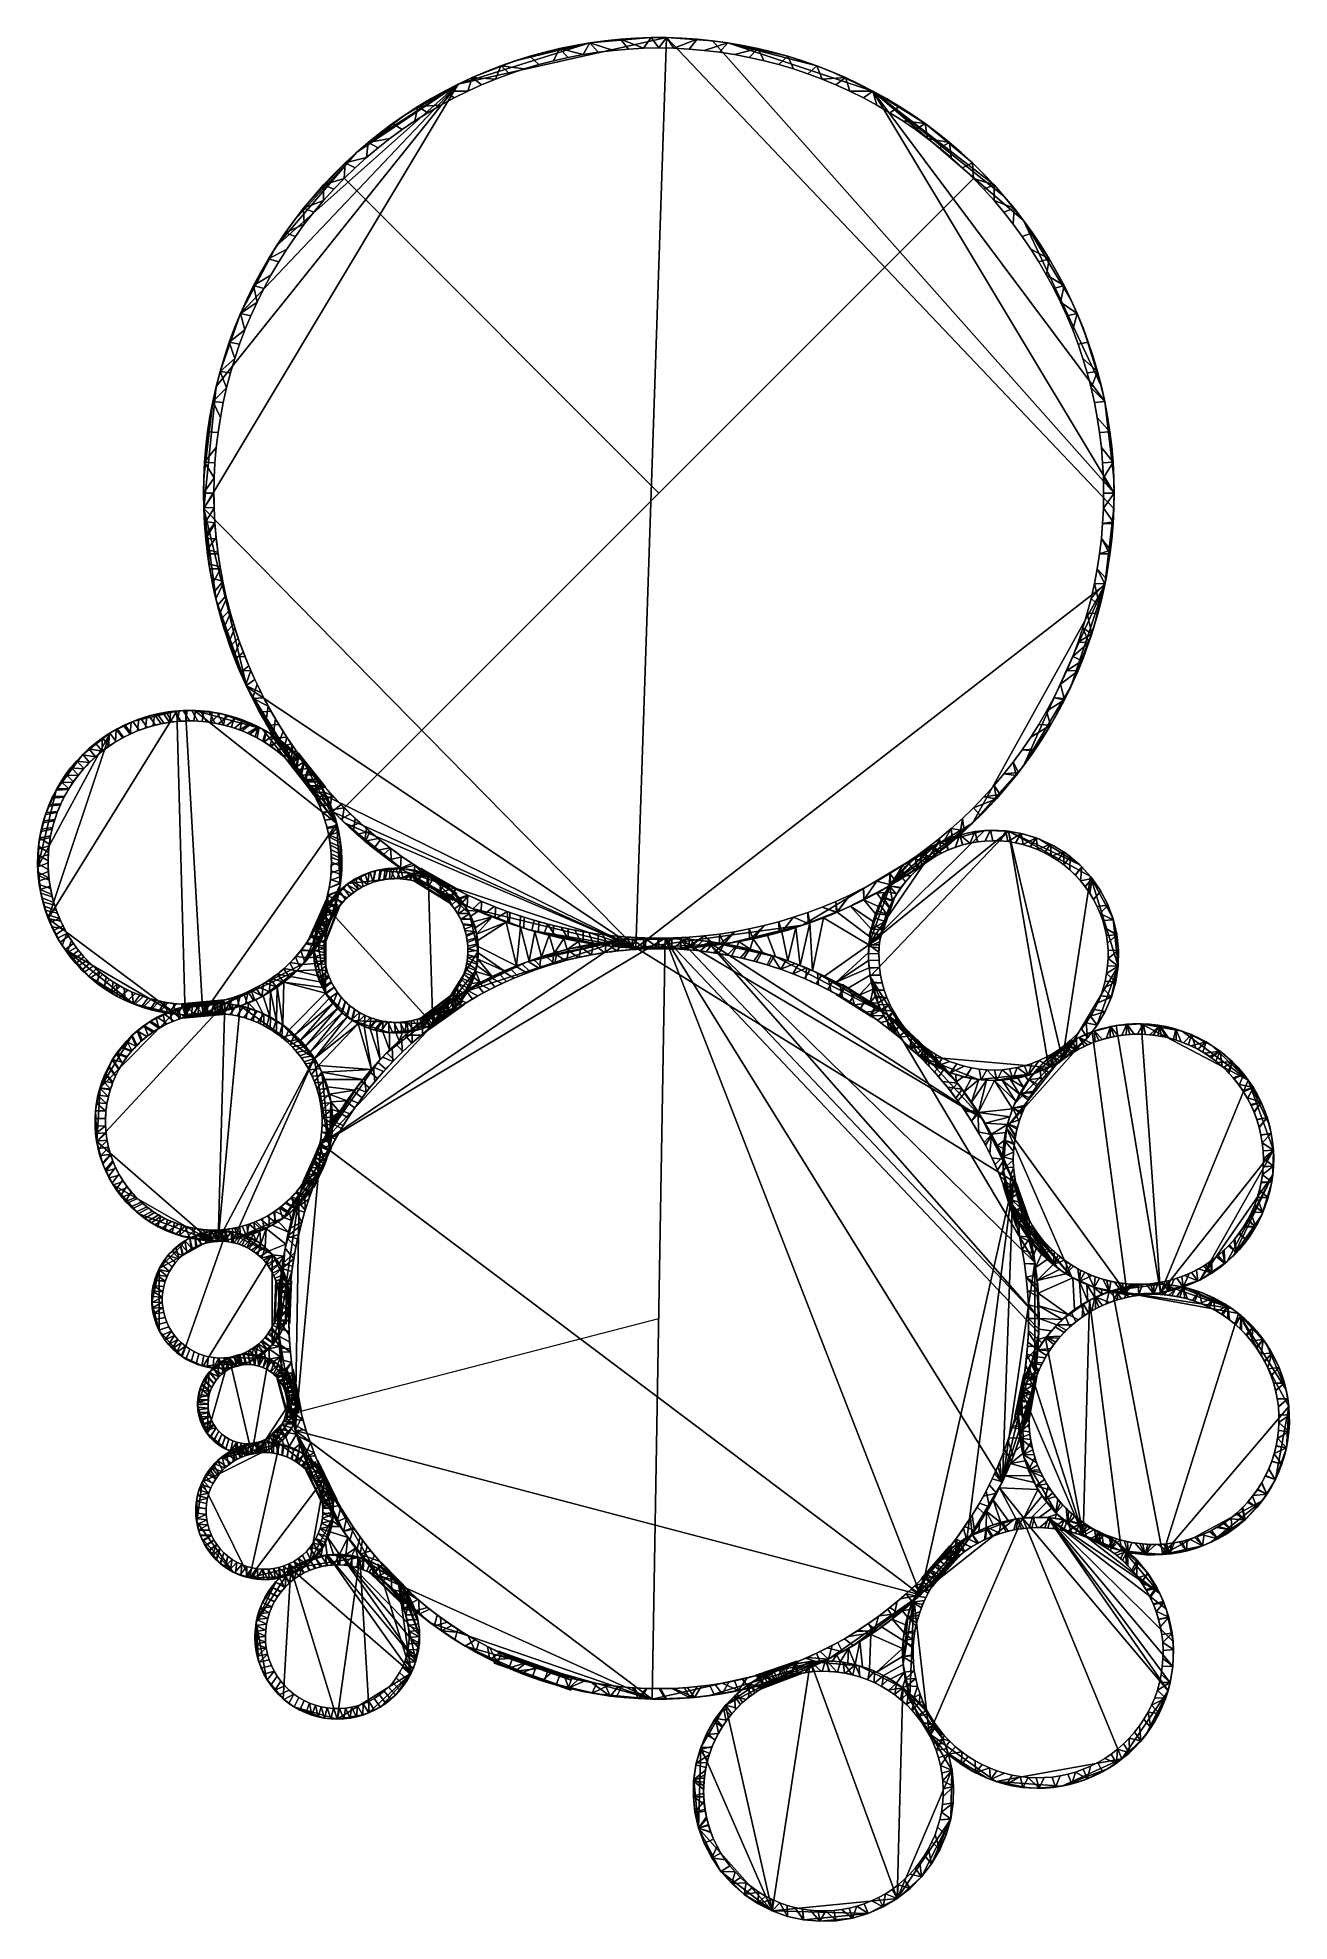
# Model space of a CAD drawing. Header units: inches. Extents: x -590 to 611, y -977 to 830.
import ezdxf

# ---------------------------------------------------------------- set-up
doc = ezdxf.new("R2010")
doc.units = ezdxf.units.IN
doc.header["$MEASUREMENT"] = 0
for name, color, linetype, lineweight in [('A-DETL', 90, 'Continuous', 9), ('A-DOOR', 31, 'Continuous', 13), ('A-DOOR-FRAM', 31, 'Continuous', 13), ('A-DOOR-GLAZ', 31, 'Continuous', 13), ('A-GENM', 13, 'Continuous', 9), ('A-ROOF', 132, 'Continuous', 13), ('A-WALL', 113, 'Continuous', 13)]:
    doc.layers.add(name, color=color, linetype=linetype, lineweight=lineweight)

# ---------------------------------------------------------------- blocks, each defined once
blk = doc.blocks.new('Double-Glass 1 - 72_ x 84_-252825-_3D_')
at = {"layer": 'A-DOOR', "lineweight": 9}
blk.add_line((0, 5.1, 84), (0, 5.1), dxfattribs=at)
at = {"layer": 'A-DOOR'}
for p, q in [((0, 3.1, 84), (0, 3.1)), ((0, 0, 84), (0, 0, 84)), ((0, 0, 84), (0, 0, 84)), ((0, 0, 84), (0, 0, 84)), ((0, 0, 84), (0, 0, 84))]:
    blk.add_line(p, q, dxfattribs=at)
mesh = blk.add_polyface(dxfattribs=at)
corners = [(36, 5.1, 84), (36, 5.1), (-36, 5.1), (-36, 5.1, 84), (-4, 5.1, 80), (-32, 5.1, 80), (-32, 5.1, 4), (-4, 5.1, 4), (32, 5.1, 80), (4, 5.1, 80), (4, 5.1, 4), (32, 5.1, 4)]
mesh.append_faces([[corners[k] for k in face] for face in [(3, 5, 6, 2), (0, 8, 9, 3)]], dxfattribs={"vtx0": -1, "vtx2": -1})
mesh.append_faces([[corners[k] for k in face] for face in [(2, 6, 7, 10)]], dxfattribs={"vtx0": -1, "vtx2": -1, "vtx3": -1})
mesh.append_faces([[corners[k] for k in face] for face in [(4, 5, 3, 9)]], dxfattribs={"vtx1": -1, "vtx2": -1, "vtx3": -1})
mesh.append_faces([[corners[k] for k in face] for face in [(7, 4, 9, 10), (11, 8, 0, 1), (10, 11, 1, 2)]], dxfattribs={"vtx1": -1, "vtx3": -1})
mesh = blk.add_polyface(dxfattribs=at)
corners = [(36, 3.1, 84), (36, 5.1, 84), (-36, 5.1, 84), (-36, 3.1, 84)]
mesh.append_faces([[corners[k] for k in face] for face in [(0, 1, 2, 3)]])
mesh = blk.add_polyface(dxfattribs=at)
corners = [(-36, 3.1, 84), (-36, 5.1, 84), (-36, 5.1), (-36, 3.1)]
mesh.append_faces([[corners[k] for k in face] for face in [(0, 1, 2, 3)]])
mesh = blk.add_polyface(dxfattribs=at)
corners = [(-36, 3.1), (-36, 5.1), (36, 5.1), (36, 3.1)]
mesh.append_faces([[corners[k] for k in face] for face in [(0, 1, 2, 3)]])
mesh = blk.add_polyface(dxfattribs=at)
corners = [(36, 3.1, 84), (-36, 3.1, 84), (-36, 3.1), (36, 3.1), (-4, 3.1, 80), (-4, 3.1, 4), (-32, 3.1, 4), (-32, 3.1, 80), (32, 3.1, 80), (32, 3.1, 4), (4, 3.1, 4), (4, 3.1, 80)]
mesh.append_faces([[corners[k] for k in face] for face in [(0, 8, 9, 3), (1, 7, 4, 0)]], dxfattribs={"vtx0": -1, "vtx2": -1})
mesh.append_faces([[corners[k] for k in face] for face in [(3, 9, 10, 5)]], dxfattribs={"vtx0": -1, "vtx2": -1, "vtx3": -1})
mesh.append_faces([[corners[k] for k in face] for face in [(11, 8, 0, 4)]], dxfattribs={"vtx1": -1, "vtx2": -1, "vtx3": -1})
mesh.append_faces([[corners[k] for k in face] for face in [(10, 11, 4, 5), (6, 7, 1, 2), (5, 6, 2, 3)]], dxfattribs={"vtx1": -1, "vtx3": -1})
mesh = blk.add_polyface(dxfattribs=at)
corners = [(-4, 3.1, 4), (-4, 5.1, 4), (-32, 5.1, 4), (-32, 3.1, 4)]
mesh.append_faces([[corners[k] for k in face] for face in [(0, 1, 2, 3)]])
mesh = blk.add_polyface(dxfattribs=at)
corners = [(-32, 3.1, 4), (-32, 5.1, 4), (-32, 5.1, 80), (-32, 3.1, 80)]
mesh.append_faces([[corners[k] for k in face] for face in [(0, 1, 2, 3)]])
mesh = blk.add_polyface(dxfattribs=at)
corners = [(-32, 3.1, 80), (-32, 5.1, 80), (-4, 5.1, 80), (-4, 3.1, 80)]
mesh.append_faces([[corners[k] for k in face] for face in [(0, 1, 2, 3)]])
mesh = blk.add_polyface(dxfattribs=at)
corners = [(-4, 3.1, 80), (-4, 5.1, 80), (-4, 5.1, 4), (-4, 3.1, 4)]
mesh.append_faces([[corners[k] for k in face] for face in [(0, 1, 2, 3)]])
mesh = blk.add_polyface(dxfattribs=at)
corners = [(32, 3.1, 4), (32, 5.1, 4), (4, 5.1, 4), (4, 3.1, 4)]
mesh.append_faces([[corners[k] for k in face] for face in [(0, 1, 2, 3)]])
mesh = blk.add_polyface(dxfattribs=at)
corners = [(4, 3.1, 4), (4, 5.1, 4), (4, 5.1, 80), (4, 3.1, 80)]
mesh.append_faces([[corners[k] for k in face] for face in [(0, 1, 2, 3)]])
mesh = blk.add_polyface(dxfattribs=at)
corners = [(4, 3.1, 80), (4, 5.1, 80), (32, 5.1, 80), (32, 3.1, 80)]
mesh.append_faces([[corners[k] for k in face] for face in [(0, 1, 2, 3)]])
mesh = blk.add_polyface(dxfattribs=at)
corners = [(32, 3.1, 80), (32, 5.1, 80), (32, 5.1, 4), (32, 3.1, 4)]
mesh.append_faces([[corners[k] for k in face] for face in [(0, 1, 2, 3)]])
mesh = blk.add_polyface(dxfattribs=at)
corners = [(36, 3.1), (36, 5.1), (36, 5.1, 84), (36, 3.1, 84)]
mesh.append_faces([[corners[k] for k in face] for face in [(0, 1, 2, 3)]])
at = {"layer": 'A-DOOR-FRAM'}
mesh = blk.add_polyface(dxfattribs=at)
corners = [(36, 6.1, 84), (-36, 6.1, 84), (-36, 6.1), (-39, 6.1), (-39, 6.1, 87), (39, 6.1, 87), (39, 6.1), (36, 6.1)]
mesh.append_faces([[corners[k] for k in face] for face in [(5, 0, 1, 4)]], dxfattribs={"vtx0": -1, "vtx2": -1})
mesh.append_faces([[corners[k] for k in face] for face in [(6, 7, 0, 5)]], dxfattribs={"vtx2": -1})
mesh.append_faces([[corners[k] for k in face] for face in [(1, 2, 3, 4)]], dxfattribs={"vtx3": -1})
mesh = blk.add_polyface(dxfattribs=at)
corners = [(-36, 6.1), (-36, 5.1), (-39, 5.1), (-39, 6.1)]
mesh.append_faces([[corners[k] for k in face] for face in [(0, 1, 2, 3)]])
mesh = blk.add_polyface(dxfattribs=at)
corners = [(-39, 6.1), (-39, 5.1), (-39, 5.1, 87), (-39, 6.1, 87)]
mesh.append_faces([[corners[k] for k in face] for face in [(0, 1, 2, 3)]])
mesh = blk.add_polyface(dxfattribs=at)
corners = [(-39, 6.1, 87), (-39, 5.1, 87), (39, 5.1, 87), (39, 6.1, 87)]
mesh.append_faces([[corners[k] for k in face] for face in [(0, 1, 2, 3)]])
mesh = blk.add_polyface(dxfattribs=at)
corners = [(36, 5.1, 84), (36, 5.1), (39, 5.1), (39, 5.1, 87), (-39, 5.1, 87), (-39, 5.1), (-36, 5.1), (-36, 5.1, 84)]
mesh.append_faces([[corners[k] for k in face] for face in [(4, 7, 0, 3)]], dxfattribs={"vtx0": -1, "vtx2": -1})
mesh.append_faces([[corners[k] for k in face] for face in [(5, 6, 7, 4)]], dxfattribs={"vtx2": -1})
mesh.append_faces([[corners[k] for k in face] for face in [(0, 1, 2, 3)]], dxfattribs={"vtx3": -1})
mesh = blk.add_polyface(dxfattribs=at)
corners = [(36, 6.1, 84), (36, 5.1, 84), (-36, 5.1, 84), (-36, 6.1, 84)]
mesh.append_faces([[corners[k] for k in face] for face in [(0, 1, 2, 3)]])
mesh = blk.add_polyface(dxfattribs=at)
corners = [(-36, 6.1, 84), (-36, 5.1, 84), (-36, 5.1), (-36, 6.1)]
mesh.append_faces([[corners[k] for k in face] for face in [(0, 1, 2, 3)]])
mesh = blk.add_polyface(dxfattribs=at)
corners = [(39, 6.1), (39, 5.1), (36, 5.1), (36, 6.1)]
mesh.append_faces([[corners[k] for k in face] for face in [(0, 1, 2, 3)]])
mesh = blk.add_polyface(dxfattribs=at)
corners = [(36, 6.1), (36, 5.1), (36, 5.1, 84), (36, 6.1, 84)]
mesh.append_faces([[corners[k] for k in face] for face in [(0, 1, 2, 3)]])
mesh = blk.add_polyface(dxfattribs=at)
corners = [(39, 6.1, 87), (39, 5.1, 87), (39, 5.1), (39, 6.1)]
mesh.append_faces([[corners[k] for k in face] for face in [(0, 1, 2, 3)]])
mesh = blk.add_polyface(dxfattribs=at)
corners = [(39, -4.9), (36, -4.9), (36, -4.9, 84), (-36, -4.9, 84), (-36, -4.9), (-39, -4.9), (-39, -4.9, 87), (39, -4.9, 87)]
mesh.append_faces([[corners[k] for k in face] for face in [(2, 7, 0, 1)]], dxfattribs={"vtx0": -1})
mesh.append_faces([[corners[k] for k in face] for face in [(7, 2, 3, 6)]], dxfattribs={"vtx0": -1, "vtx2": -1})
mesh.append_faces([[corners[k] for k in face] for face in [(5, 6, 3, 4)]], dxfattribs={"vtx1": -1})
mesh = blk.add_polyface(dxfattribs=at)
corners = [(39, -5.9, 87), (39, -4.9, 87), (-39, -4.9, 87), (-39, -5.9, 87)]
mesh.append_faces([[corners[k] for k in face] for face in [(0, 1, 2, 3)]])
mesh = blk.add_polyface(dxfattribs=at)
corners = [(-39, -5.9, 87), (-39, -4.9, 87), (-39, -4.9), (-39, -5.9)]
mesh.append_faces([[corners[k] for k in face] for face in [(0, 1, 2, 3)]])
mesh = blk.add_polyface(dxfattribs=at)
corners = [(-39, -5.9), (-39, -4.9), (-36, -4.9), (-36, -5.9)]
mesh.append_faces([[corners[k] for k in face] for face in [(0, 1, 2, 3)]])
mesh = blk.add_polyface(dxfattribs=at)
corners = [(39, -5.9), (39, -5.9, 87), (-39, -5.9, 87), (-39, -5.9), (-36, -5.9), (-36, -5.9, 84), (36, -5.9, 84), (36, -5.9)]
mesh.append_faces([[corners[k] for k in face] for face in [(5, 6, 1, 2)]], dxfattribs={"vtx1": -1, "vtx3": -1})
mesh.append_faces([[corners[k] for k in face] for face in [(3, 4, 5, 2)]], dxfattribs={"vtx2": -1})
mesh.append_faces([[corners[k] for k in face] for face in [(6, 7, 0, 1)]], dxfattribs={"vtx3": -1})
mesh = blk.add_polyface(dxfattribs=at)
corners = [(-36, -5.9), (-36, -4.9), (-36, -4.9, 84), (-36, -5.9, 84)]
mesh.append_faces([[corners[k] for k in face] for face in [(0, 1, 2, 3)]])
mesh = blk.add_polyface(dxfattribs=at)
corners = [(-36, -5.9, 84), (-36, -4.9, 84), (36, -4.9, 84), (36, -5.9, 84)]
mesh.append_faces([[corners[k] for k in face] for face in [(0, 1, 2, 3)]])
mesh = blk.add_polyface(dxfattribs=at)
corners = [(36, -5.9, 84), (36, -4.9, 84), (36, -4.9), (36, -5.9)]
mesh.append_faces([[corners[k] for k in face] for face in [(0, 1, 2, 3)]])
mesh = blk.add_polyface(dxfattribs=at)
corners = [(36, -5.9), (36, -4.9), (39, -4.9), (39, -5.9)]
mesh.append_faces([[corners[k] for k in face] for face in [(0, 1, 2, 3)]])
mesh = blk.add_polyface(dxfattribs=at)
corners = [(39, -5.9), (39, -4.9), (39, -4.9, 87), (39, -5.9, 87)]
mesh.append_faces([[corners[k] for k in face] for face in [(0, 1, 2, 3)]])
at = {"layer": 'A-DOOR-GLAZ', "transparency": 33554496}
mesh = blk.add_polyface(dxfattribs=at)
corners = [(-4, 4.4, 80), (-4, 4.4, 4), (-32, 4.4, 4), (-32, 4.4, 80)]
mesh.append_faces([[corners[k] for k in face] for face in [(0, 1, 2, 3)]])
mesh = blk.add_polyface(dxfattribs=at)
corners = [(-32, 4.1, 80), (-32, 4.4, 80), (-32, 4.4, 4), (-32, 4.1, 4)]
mesh.append_faces([[corners[k] for k in face] for face in [(0, 1, 2, 3)]])
mesh = blk.add_polyface(dxfattribs=at)
corners = [(-32, 4.1, 4), (-32, 4.4, 4), (-4, 4.4, 4), (-4, 4.1, 4)]
mesh.append_faces([[corners[k] for k in face] for face in [(0, 1, 2, 3)]])
mesh = blk.add_polyface(dxfattribs=at)
corners = [(-4, 4.1, 80), (-4, 4.4, 80), (-32, 4.4, 80), (-32, 4.1, 80)]
mesh.append_faces([[corners[k] for k in face] for face in [(0, 1, 2, 3)]])
mesh = blk.add_polyface(dxfattribs=at)
corners = [(-32, 4.1, 4), (-4, 4.1, 4), (-4, 4.1, 80), (-32, 4.1, 80)]
mesh.append_faces([[corners[k] for k in face] for face in [(0, 1, 2, 3)]])
mesh = blk.add_polyface(dxfattribs=at)
corners = [(-4, 4.1, 4), (-4, 4.4, 4), (-4, 4.4, 80), (-4, 4.1, 80)]
mesh.append_faces([[corners[k] for k in face] for face in [(0, 1, 2, 3)]])
mesh = blk.add_polyface(dxfattribs=at)
corners = [(32, 4.4, 4), (4, 4.4, 4), (4, 4.4, 80), (32, 4.4, 80)]
mesh.append_faces([[corners[k] for k in face] for face in [(0, 1, 2, 3)]])
mesh = blk.add_polyface(dxfattribs=at)
corners = [(32, 4.1, 80), (32, 4.4, 80), (4, 4.4, 80), (4, 4.1, 80)]
mesh.append_faces([[corners[k] for k in face] for face in [(0, 1, 2, 3)]])
mesh = blk.add_polyface(dxfattribs=at)
corners = [(4, 4.1, 80), (4, 4.4, 80), (4, 4.4, 4), (4, 4.1, 4)]
mesh.append_faces([[corners[k] for k in face] for face in [(0, 1, 2, 3)]])
mesh = blk.add_polyface(dxfattribs=at)
corners = [(4, 4.1, 4), (4, 4.4, 4), (32, 4.4, 4), (32, 4.1, 4)]
mesh.append_faces([[corners[k] for k in face] for face in [(0, 1, 2, 3)]])
mesh = blk.add_polyface(dxfattribs=at)
corners = [(4, 4.1, 80), (4, 4.1, 4), (32, 4.1, 4), (32, 4.1, 80)]
mesh.append_faces([[corners[k] for k in face] for face in [(0, 1, 2, 3)]])
mesh = blk.add_polyface(dxfattribs=at)
corners = [(32, 4.1, 4), (32, 4.4, 4), (32, 4.4, 80), (32, 4.1, 80)]
mesh.append_faces([[corners[k] for k in face] for face in [(0, 1, 2, 3)]])
blk = doc.blocks.new('Opening-Cased - 36_ x 84_-254266-_3D_')
at = {"layer": 'A-GENM'}
mesh = blk.add_polyface(dxfattribs=at)
corners = [(20.4, 5.7), (17.4, 5.7), (17.4, 5.7, 83.7), (-18.1, 5.7, 83.7), (-18.1, 5.7), (-21.1, 5.7), (-21.1, 5.7, 87), (20.4, 5.7, 87)]
mesh.append_faces([[corners[k] for k in face] for face in [(7, 2, 3, 6)]], dxfattribs={"vtx0": -1, "vtx2": -1})
mesh.append_faces([[corners[k] for k in face] for face in [(0, 1, 2, 7)]], dxfattribs={"vtx2": -1})
mesh.append_faces([[corners[k] for k in face] for face in [(3, 4, 5, 6)]], dxfattribs={"vtx3": -1})
mesh = blk.add_polyface(dxfattribs=at)
corners = [(-18.1, 5.7), (-18.1, 5), (-21.1, 5), (-21.1, 5.7)]
mesh.append_faces([[corners[k] for k in face] for face in [(0, 1, 2, 3)]])
mesh = blk.add_polyface(dxfattribs=at)
corners = [(-21.1, 5.7), (-21.1, 5), (-21.1, 5, 87), (-21.1, 5.7, 87)]
mesh.append_faces([[corners[k] for k in face] for face in [(0, 1, 2, 3)]])
mesh = blk.add_polyface(dxfattribs=at)
corners = [(-21.1, 5.7, 87), (-21.1, 5, 87), (20.4, 5, 87), (20.4, 5.7, 87)]
mesh.append_faces([[corners[k] for k in face] for face in [(0, 1, 2, 3)]])
mesh = blk.add_polyface(dxfattribs=at)
corners = [(20.4, 5), (20.4, 5, 87), (-21.1, 5, 87), (-21.1, 5), (-18.1, 5), (-18.1, 5, 83.7), (17.4, 5, 83.7), (17.4, 5)]
mesh.append_faces([[corners[k] for k in face] for face in [(2, 5, 6, 1)]], dxfattribs={"vtx0": -1, "vtx2": -1})
mesh.append_faces([[corners[k] for k in face] for face in [(3, 4, 5, 2)]], dxfattribs={"vtx2": -1})
mesh.append_faces([[corners[k] for k in face] for face in [(6, 7, 0, 1)]], dxfattribs={"vtx3": -1})
mesh = blk.add_polyface(dxfattribs=at)
corners = [(16.9, 5, 83.2), (-17.6, 5, 83.2), (-18.3, 5, 84), (17.7, 5, 84)]
mesh.append_faces([[corners[k] for k in face] for face in [(0, 1, 2, 3)]])
mesh = blk.add_polyface(dxfattribs=at)
corners = [(17.7, 5, 84), (-18.3, 5, 84), (-18.3, -5, 84), (17.7, -5, 84)]
mesh.append_faces([[corners[k] for k in face] for face in [(0, 1, 2, 3)]])
mesh = blk.add_polyface(dxfattribs=at)
corners = [(-17.6, -5), (-18.3, -5), (-18.3, 5), (-17.6, 5)]
mesh.append_faces([[corners[k] for k in face] for face in [(0, 1, 2, 3)]])
mesh = blk.add_polyface(dxfattribs=at)
corners = [(-17.6, 5, 83.2), (-17.6, 5), (-18.3, 5), (-18.3, 5, 84)]
mesh.append_faces([[corners[k] for k in face] for face in [(0, 1, 2, 3)]])
mesh = blk.add_polyface(dxfattribs=at)
corners = [(-18.3, 5, 84), (-18.3, 5), (-18.3, -5), (-18.3, -5, 84)]
mesh.append_faces([[corners[k] for k in face] for face in [(0, 1, 2, 3)]])
mesh = blk.add_polyface(dxfattribs=at)
corners = [(17.4, 5.7, 83.7), (17.4, 5, 83.7), (-18.1, 5, 83.7), (-18.1, 5.7, 83.7)]
mesh.append_faces([[corners[k] for k in face] for face in [(0, 1, 2, 3)]])
mesh = blk.add_polyface(dxfattribs=at)
corners = [(-18.1, 5.7, 83.7), (-18.1, 5, 83.7), (-18.1, 5), (-18.1, 5.7)]
mesh.append_faces([[corners[k] for k in face] for face in [(0, 1, 2, 3)]])
mesh = blk.add_polyface(dxfattribs=at)
corners = [(16.9, -5, 83.2), (-17.6, -5, 83.2), (-17.6, 5, 83.2), (16.9, 5, 83.2)]
mesh.append_faces([[corners[k] for k in face] for face in [(0, 1, 2, 3)]])
mesh = blk.add_polyface(dxfattribs=at)
corners = [(-17.6, -5, 83.2), (-17.6, -5), (-17.6, 5), (-17.6, 5, 83.2)]
mesh.append_faces([[corners[k] for k in face] for face in [(0, 1, 2, 3)]])
mesh = blk.add_polyface(dxfattribs=at)
corners = [(17.7, 5), (17.7, -5), (16.9, -5), (16.9, 5)]
mesh.append_faces([[corners[k] for k in face] for face in [(0, 1, 2, 3)]])
mesh = blk.add_polyface(dxfattribs=at)
corners = [(16.9, 5), (16.9, 5, 83.2), (17.7, 5, 84), (17.7, 5)]
mesh.append_faces([[corners[k] for k in face] for face in [(0, 1, 2, 3)]])
mesh = blk.add_polyface(dxfattribs=at)
corners = [(16.9, -5), (16.9, -5, 83.2), (16.9, 5, 83.2), (16.9, 5)]
mesh.append_faces([[corners[k] for k in face] for face in [(0, 1, 2, 3)]])
mesh = blk.add_polyface(dxfattribs=at)
corners = [(20.4, 5.7), (20.4, 5), (17.4, 5), (17.4, 5.7)]
mesh.append_faces([[corners[k] for k in face] for face in [(0, 1, 2, 3)]])
mesh = blk.add_polyface(dxfattribs=at)
corners = [(17.4, 5.7), (17.4, 5), (17.4, 5, 83.7), (17.4, 5.7, 83.7)]
mesh.append_faces([[corners[k] for k in face] for face in [(0, 1, 2, 3)]])
mesh = blk.add_polyface(dxfattribs=at)
corners = [(17.7, 5), (17.7, 5, 84), (17.7, -5, 84), (17.7, -5)]
mesh.append_faces([[corners[k] for k in face] for face in [(0, 1, 2, 3)]])
mesh = blk.add_polyface(dxfattribs=at)
corners = [(20.4, 5.7, 87), (20.4, 5, 87), (20.4, 5), (20.4, 5.7)]
mesh.append_faces([[corners[k] for k in face] for face in [(0, 1, 2, 3)]])
mesh = blk.add_polyface(dxfattribs=at)
corners = [(-18.1, -5), (-21.1, -5), (-21.1, -5, 86.7), (20.4, -5, 86.7), (20.4, -5), (17.4, -5), (17.4, -5, 83.7), (-18.1, -5, 83.7)]
mesh.append_faces([[corners[k] for k in face] for face in [(6, 3, 4, 5)]], dxfattribs={"vtx0": -1})
mesh.append_faces([[corners[k] for k in face] for face in [(3, 6, 7, 2)]], dxfattribs={"vtx0": -1, "vtx2": -1})
mesh.append_faces([[corners[k] for k in face] for face in [(1, 2, 7, 0)]], dxfattribs={"vtx1": -1})
mesh = blk.add_polyface(dxfattribs=at)
corners = [(20.4, -5.7, 86.7), (20.4, -5, 86.7), (-21.1, -5, 86.7), (-21.1, -5.7, 86.7)]
mesh.append_faces([[corners[k] for k in face] for face in [(0, 1, 2, 3)]])
mesh = blk.add_polyface(dxfattribs=at)
corners = [(-21.1, -5.7, 86.7), (-21.1, -5, 86.7), (-21.1, -5), (-21.1, -5.7)]
mesh.append_faces([[corners[k] for k in face] for face in [(0, 1, 2, 3)]])
mesh = blk.add_polyface(dxfattribs=at)
corners = [(-21.1, -5.7), (-21.1, -5), (-18.1, -5), (-18.1, -5.7)]
mesh.append_faces([[corners[k] for k in face] for face in [(0, 1, 2, 3)]])
mesh = blk.add_polyface(dxfattribs=at)
corners = [(-18.1, -5.7), (-18.1, -5.7, 83.7), (17.4, -5.7, 83.7), (17.4, -5.7), (20.4, -5.7), (20.4, -5.7, 86.7), (-21.1, -5.7, 86.7), (-21.1, -5.7)]
mesh.append_faces([[corners[k] for k in face] for face in [(1, 2, 5, 6)]], dxfattribs={"vtx1": -1, "vtx3": -1})
mesh.append_faces([[corners[k] for k in face] for face in [(7, 0, 1, 6)]], dxfattribs={"vtx2": -1})
mesh.append_faces([[corners[k] for k in face] for face in [(2, 3, 4, 5)]], dxfattribs={"vtx3": -1})
mesh = blk.add_polyface(dxfattribs=at)
corners = [(17.7, -5, 84), (-18.3, -5, 84), (-17.6, -5, 83.2), (16.9, -5, 83.2)]
mesh.append_faces([[corners[k] for k in face] for face in [(0, 1, 2, 3)]])
mesh = blk.add_polyface(dxfattribs=at)
corners = [(-18.3, -5, 84), (-18.3, -5), (-17.6, -5), (-17.6, -5, 83.2)]
mesh.append_faces([[corners[k] for k in face] for face in [(0, 1, 2, 3)]])
mesh = blk.add_polyface(dxfattribs=at)
corners = [(-18.1, -5.7), (-18.1, -5), (-18.1, -5, 83.7), (-18.1, -5.7, 83.7)]
mesh.append_faces([[corners[k] for k in face] for face in [(0, 1, 2, 3)]])
mesh = blk.add_polyface(dxfattribs=at)
corners = [(-18.1, -5.7, 83.7), (-18.1, -5, 83.7), (17.4, -5, 83.7), (17.4, -5.7, 83.7)]
mesh.append_faces([[corners[k] for k in face] for face in [(0, 1, 2, 3)]])
mesh = blk.add_polyface(dxfattribs=at)
corners = [(17.7, -5), (17.7, -5, 84), (16.9, -5, 83.2), (16.9, -5)]
mesh.append_faces([[corners[k] for k in face] for face in [(0, 1, 2, 3)]])
mesh = blk.add_polyface(dxfattribs=at)
corners = [(17.4, -5.7, 83.7), (17.4, -5, 83.7), (17.4, -5), (17.4, -5.7)]
mesh.append_faces([[corners[k] for k in face] for face in [(0, 1, 2, 3)]])
mesh = blk.add_polyface(dxfattribs=at)
corners = [(17.4, -5.7), (17.4, -5), (20.4, -5), (20.4, -5.7)]
mesh.append_faces([[corners[k] for k in face] for face in [(0, 1, 2, 3)]])
mesh = blk.add_polyface(dxfattribs=at)
corners = [(20.4, -5.7), (20.4, -5), (20.4, -5, 86.7), (20.4, -5.7, 86.7)]
mesh.append_faces([[corners[k] for k in face] for face in [(0, 1, 2, 3)]])

msp = doc.modelspace()

# ---------------------------------------------------------------- linework, layer by layer
at = {"layer": 'A-DETL'}
for p, q in [((5.9, 393), (-296.7, 695.6)), ((-296.7, 90.3), (307.9, 694.9)), ((-337.8, -487.9), (5.9, -399))]:
    msp.add_line(p, q, dxfattribs=at)

# ---------------------------------------------------------------- block references
at = {"layer": 'A-DOOR', "rotation": 340.5687548374156}
msp.add_blockref('Double-Glass 1 - 72_ x 84_-252825-_3D_', (-113.3, -736.9), dxfattribs=at)
at = {"layer": 'A-GENM'}
for p, rotation in [((-332.9, 123.2), 307.4011676644768), ((-331.6, 123.9), 128.6065786661566), ((-208.8, 15.1), 148.1913560577199), ((-207.3, 17.7), 150.4330354455386), ((-316.6, -18.7), 246.0022377348383), ((-313.2, -20.2), 248.7222609313758), ((219.8, -13.5), 250.833014313194), ((-203.1, -103.3), 217.236341062878), ((-201.4, -105.3), 215.1543806605713), ((196.6, -94.2), 147.9230533814856), ((-431.3, -100.8), 185.4623574242899), ((-431, -103.1), 185.0784789083827), ((-322.1, -251.9), 245.7855425179723), ((-322.1, -252), 247.2395976951235), ((348, -288.4), 107.8774129215224), ((349.7, -287.8), 109.8467117516901), ((-356.7, -382.8), 87.67432410016704), ((-353.3, -383.7), 267.5023302610895), ((-350.5, -471), 285.2169785208252), ((-346.6, -469.7), 281.2786240268343), ((357.7, -473.4), 78.02117128995936), ((359.4, -474.3), 259.8949754037817), ((-319.8, -558), 296.0775841714662), ((-317.2, -556.7), 295.9585816980867), ((-250.1, -651.4), 314.5368887219477), ((275.9, -636.5), 48.62498416600676), ((277.3, -637.6), 228.3607572402967), ((-253, -652.6), 135.8419177412063), ((121, -739.7), 18.6208804375476), ((121.6, -741.5), 200.791967145849)]:
    msp.add_blockref('Opening-Cased - 36_ x 84_-254266-_3D_', p, dxfattribs=dict(at, rotation=rotation))

# ---------------------------------------------------------------- meshes
at = {"layer": 'A-ROOF'}
mesh = msp.add_polyface(dxfattribs=at)
corners = [(442.9, 393, 240), (442.7, 378.2, 240), (441.9, 363.5, 240), (440.7, 348.7, 240), (438.9, 334.1, 240), (436.7, 319.5, 240), (434, 305, 240), (430.8, 290.6, 240), (427.1, 276.3, 240), (422.9, 262.1, 240), (418.2, 248.1, 240), (413.1, 234.3, 240), (407.5, 220.6, 240), (401.5, 207.2, 240), (395, 193.9, 240), (388, 180.9, 240), (380.6, 168.1, 240), (372.8, 155.6, 240), (364.6, 143.3, 240), (356, 131.3, 240), (346.9, 119.7, 240), (337.5, 108.3, 240), (327.7, 97.3, 240), (317.5, 86.6, 240), (307, 76.2, 240), (296.1, 66.2, 240), (284.9, 56.6, 240), (273.4, 47.4, 240), (261.6, 38.5, 240), (249.5, 30.1, 240), (237.1, 22.1, 240), (224.4, 14.5, 240), (211.5, 7.3, 240), (198.4, 0.6, 240), (185, -5.7, 240), (171.5, -11.5, 240), (157.7, -16.8, 240), (143.8, -21.7, 240), (129.7, -26.2, 240), (115.5, -30.1, 240), (101.1, -33.6, 240), (86.7, -36.5, 240), (72.1, -39, 240), (57.5, -41, 240), (42.8, -42.5, 240), (28.1, -43.5, 240), (13.3, -44, 240), (-1.5, -44, 240), (-16.2, -43.5, 240), (-30.9, -42.5, 240), (-45.6, -41, 240), (-60.2, -39, 240), (-74.8, -36.5, 240), (-89.3, -33.6, 240), (-103.6, -30.1, 240), (-117.8, -26.2, 240), (-131.9, -21.7, 240), (-145.8, -16.8, 240), (-159.6, -11.5, 240), (-173.2, -5.7, 240), (-186.5, 0.6, 240), (-199.7, 7.3, 240), (-212.6, 14.5, 240), (-225.2, 22.1, 240), (-237.6, 30.1, 240), (-249.7, 38.5, 240), (-261.6, 47.4, 240), (-273.1, 56.6, 240), (-284.3, 66.2, 240), (-295.1, 76.2, 240), (-305.7, 86.6, 240), (-315.8, 97.3, 240), (-325.6, 108.3, 240), (-335.1, 119.7, 240), (-344.1, 131.3, 240), (-352.7, 143.3, 240), (-361, 155.6, 240), (-368.8, 168.1, 240), (-376.2, 180.9, 240), (-383.1, 193.9, 240), (-389.6, 207.2, 240), (-395.7, 220.6, 240), (-401.2, 234.3, 240), (-406.4, 248.1, 240), (-411, 262.1, 240), (-415.2, 276.3, 240), (-418.9, 290.6, 240), (-422.1, 305, 240), (-424.9, 319.5, 240), (-427.1, 334.1, 240), (-428.8, 348.7, 240), (-430.1, 363.5, 240), (-430.8, 378.2, 240), (-431.1, 393, 240), (-430.8, 407.7, 240), (-430.1, 422.5, 240), (-428.8, 437.2, 240), (-427.1, 451.8, 240), (-424.9, 466.4, 240), (-422.1, 480.9, 240), (-418.9, 495.3, 240), (-415.2, 509.6, 240), (-411, 523.8, 240), (-406.4, 537.8, 240), (-401.2, 551.6, 240), (-395.7, 565.3, 240), (-389.6, 578.8, 240), (-383.1, 592, 240), (-376.2, 605, 240), (-368.8, 617.8, 240), (-361, 630.3, 240), (-352.7, 642.6, 240), (-344.1, 654.6, 240), (-335.1, 666.2, 240), (-325.6, 677.6, 240), (-315.8, 688.6, 240), (-305.7, 699.3, 240), (-295.1, 709.7, 240), (-284.3, 719.7, 240), (-273.1, 729.3, 240), (-261.6, 738.5, 240), (-249.7, 747.4, 240), (-237.6, 755.8, 240), (-225.2, 763.8, 240), (-212.6, 771.4, 240), (-199.7, 778.6, 240), (-186.5, 785.3, 240), (-173.2, 791.6, 240), (-159.6, 797.4, 240), (-145.8, 802.8, 240), (-131.9, 807.6, 240), (-117.8, 812.1, 240), (-103.6, 816, 240), (-89.3, 819.5, 240), (-74.8, 822.4, 240), (-60.2, 824.9, 240), (-45.6, 826.9, 240), (-30.9, 828.4, 240), (-16.2, 829.4, 240), (-1.5, 829.9, 240), (13.3, 829.9, 240), (28.1, 829.4, 240), (42.8, 828.4, 240), (57.5, 826.9, 240), (72.1, 824.9, 240), (86.7, 822.4, 240), (101.1, 819.5, 240), (115.5, 816, 240), (129.7, 812.1, 240), (143.8, 807.6, 240), (157.7, 802.8, 240), (171.5, 797.4, 240), (185, 791.6, 240), (198.4, 785.3, 240), (211.5, 778.6, 240), (224.4, 771.4, 240), (237.1, 763.8, 240), (249.5, 755.8, 240), (261.6, 747.4, 240), (273.4, 738.5, 240), (284.9, 729.3, 240), (296.1, 719.7, 240), (307, 709.7, 240), (317.5, 699.3, 240), (327.7, 688.6, 240), (337.5, 677.6, 240), (346.9, 666.2, 240), (356, 654.6, 240), (364.6, 642.6, 240), (372.8, 630.3, 240), (380.6, 617.8, 240), (388, 605, 240), (395, 592, 240), (401.5, 578.8, 240), (407.5, 565.3, 240), (413.1, 551.6, 240), (418.2, 537.8, 240), (422.9, 523.8, 240), (427.1, 509.6, 240), (430.8, 495.3, 240), (434, 480.9, 240), (436.7, 466.4, 240), (438.9, 451.8, 240), (440.7, 437.2, 240), (441.9, 422.5, 240), (442.7, 407.7, 240)]
mesh.append_faces([[corners[k] for k in face] for face in [(62, 59, 60, 61), (59, 57, 58), (99, 96, 97, 98), (105, 103, 104), (117, 115, 116), (4, 1, 2, 3), (13, 11, 12), (146, 144, 145), (143, 140, 141, 142), (175, 173, 174)]], dxfattribs={"vtx0": -1})
mesh.append_faces([[corners[k] for k in face] for face in [(88, 92, 86, 87), (96, 99, 94, 95), (150, 144, 148, 149)]], dxfattribs={"vtx0": -1, "vtx1": -1})
mesh.append_faces([[corners[k] for k in face] for face in [(74, 76, 80, 73), (126, 92, 100), (140, 126, 135, 139), (45, 48, 42, 44), (22, 24, 19, 21), (9, 13, 6), (185, 180, 182, 184), (173, 167, 170, 172)]], dxfattribs={"vtx0": -1, "vtx1": -1, "vtx2": -1})
mesh.append_faces([[corners[k] for k in face] for face in [(92, 48, 80, 86), (55, 59, 48, 50), (92, 126, 140, 48), (48, 59, 64, 69), (126, 105, 110, 118), (42, 48, 37, 40), (37, 48, 6, 24), (31, 34, 37, 24), (19, 24, 6, 13), (6, 48, 140, 1), (162, 164, 154, 158), (173, 175, 179, 167)]], dxfattribs={"vtx0": -1, "vtx1": -1, "vtx2": -1, "vtx3": -1})
mesh.append_faces([[corners[k] for k in face] for face in [(105, 126, 100, 101), (16, 19, 13, 14), (140, 143, 0, 1)]], dxfattribs={"vtx0": -1, "vtx1": -1, "vtx3": -1})
mesh.append_faces([[corners[k] for k in face] for face in [(81, 84, 85, 80), (80, 85, 86), (48, 69, 70), (118, 112, 113, 117), (135, 130, 131, 134)]], dxfattribs={"vtx0": -1, "vtx2": -1})
mesh.append_faces([[corners[k] for k in face] for face in [(48, 72, 73, 80), (94, 99, 100, 92), (126, 118, 119, 122), (135, 126, 127, 130), (144, 150, 151, 154), (167, 179, 180, 154), (180, 185, 0, 154), (154, 164, 165, 167)]], dxfattribs={"vtx0": -1, "vtx2": -1, "vtx3": -1})
mesh.append_faces([[corners[k] for k in face] for face in [(80, 76, 77, 78), (59, 62, 63, 64)]], dxfattribs={"vtx0": -1, "vtx3": -1})
mesh.append_faces([[corners[k] for k in face] for face in [(54, 55, 52, 53), (125, 126, 124), (129, 130, 127, 128), (138, 139, 137), (29, 30, 28), (15, 16, 14), (159, 160, 158), (176, 177, 175), (183, 184, 182), (166, 167, 165), (171, 172, 170)]], dxfattribs={"vtx1": -1})
mesh.append_faces([[corners[k] for k in face] for face in [(109, 110, 105, 108), (123, 124, 126, 122), (27, 28, 24, 26), (10, 11, 13, 9), (154, 155, 158)]], dxfattribs={"vtx1": -1, "vtx2": -1})
mesh.append_faces([[corners[k] for k in face] for face in [(30, 31, 24, 28), (143, 144, 154, 0)]], dxfattribs={"vtx1": -1, "vtx2": -1, "vtx3": -1})
mesh.append_faces([[corners[k] for k in face] for face in [(78, 79, 80), (74, 75, 76), (90, 91, 92), (48, 49, 50), (92, 93, 94), (46, 47, 48, 45), (42, 43, 44), (38, 39, 40, 37), (40, 41, 42), (35, 36, 37, 34), (32, 33, 34, 31), (24, 25, 26), (19, 20, 21), (7, 8, 9, 6), (22, 23, 24), (152, 153, 154, 151), (180, 181, 182), (162, 163, 164)]], dxfattribs={"vtx2": -1})
mesh.append_faces([[corners[k] for k in face] for face in [(70, 71, 72, 48), (88, 89, 90, 92), (55, 56, 57, 59), (50, 51, 52, 55), (64, 65, 66, 69), (101, 102, 103, 105), (110, 111, 112, 118), (113, 114, 115, 117), (135, 136, 137, 139), (4, 5, 6, 1), (160, 161, 162, 158), (146, 147, 148, 144), (177, 178, 179, 175)]], dxfattribs={"vtx2": -1, "vtx3": -1})
mesh.append_faces([[corners[k] for k in face] for face in [(81, 82, 83, 84), (66, 67, 68, 69), (105, 106, 107, 108), (119, 120, 121, 122), (131, 132, 133, 134), (16, 17, 18, 19), (155, 156, 157, 158), (167, 168, 169, 170)]], dxfattribs={"vtx3": -1})
mesh = msp.add_polyface(dxfattribs=at)
corners = [(-431.1, 393, 247.8), (-430.8, 378.2, 247.8), (-430.1, 363.5, 247.8), (-428.8, 348.7, 247.8), (-427.1, 334.1, 247.8), (-424.9, 319.5, 247.8), (-422.1, 305, 247.8), (-418.9, 290.6, 247.8), (-415.2, 276.3, 247.8), (-411, 262.1, 247.8), (-406.4, 248.1, 247.8), (-401.2, 234.3, 247.8), (-395.7, 220.6, 247.8), (-389.6, 207.2, 247.8), (-383.1, 193.9, 247.8), (-376.2, 180.9, 247.8), (-368.8, 168.1, 247.8), (-361, 155.6, 247.8), (-352.7, 143.3, 247.8), (-344.1, 131.3, 247.8), (-335.1, 119.7, 247.8), (-325.6, 108.3, 247.8), (-315.8, 97.3, 247.8), (-305.7, 86.6, 247.8), (-295.1, 76.2, 247.8), (-284.3, 66.2, 247.8), (-273.1, 56.6, 247.8), (-261.6, 47.4, 247.8), (-249.7, 38.5, 247.8), (-237.6, 30.1, 247.8), (-225.2, 22.1, 247.8), (-212.6, 14.5, 247.8), (-199.7, 7.3, 247.8), (-186.5, 0.6, 247.8), (-173.2, -5.7, 247.8), (-159.6, -11.5, 247.8), (-145.8, -16.8, 247.8), (-131.9, -21.7, 247.8), (-117.8, -26.2, 247.8), (-103.6, -30.1, 247.8), (-89.3, -33.6, 247.8), (-74.8, -36.5, 247.8), (-60.2, -39, 247.8), (-45.6, -41, 247.8), (-30.9, -42.5, 247.8), (-16.2, -43.5, 247.8), (-1.5, -44, 247.8), (13.3, -44, 247.8), (28.1, -43.5, 247.8), (42.8, -42.5, 247.8), (57.5, -41, 247.8), (72.1, -39, 247.8), (86.7, -36.5, 247.8), (101.1, -33.6, 247.8), (115.5, -30.1, 247.8), (129.7, -26.2, 247.8), (143.8, -21.7, 247.8), (157.7, -16.8, 247.8), (171.5, -11.5, 247.8), (185, -5.7, 247.8), (198.4, 0.6, 247.8), (211.5, 7.3, 247.8), (224.4, 14.5, 247.8), (237.1, 22.1, 247.8), (249.5, 30.1, 247.8), (261.6, 38.5, 247.8), (273.4, 47.4, 247.8), (284.9, 56.6, 247.8), (296.1, 66.2, 247.8), (307, 76.2, 247.8), (317.5, 86.6, 247.8), (327.7, 97.3, 247.8), (337.5, 108.3, 247.8), (346.9, 119.7, 247.8), (356, 131.3, 247.8), (364.6, 143.3, 247.8), (372.8, 155.6, 247.8), (380.6, 168.1, 247.8), (388, 180.9, 247.8), (395, 193.9, 247.8), (401.5, 207.2, 247.8), (407.5, 220.6, 247.8), (413.1, 234.3, 247.8), (418.2, 248.1, 247.8), (422.9, 262.1, 247.8), (427.1, 276.3, 247.8), (430.8, 290.6, 247.8), (434, 305, 247.8), (436.7, 319.5, 247.8), (438.9, 334.1, 247.8), (440.7, 348.7, 247.8), (441.9, 363.5, 247.8), (442.7, 378.2, 247.8), (442.9, 393, 247.8), (442.7, 407.7, 247.8), (441.9, 422.5, 247.8), (440.7, 437.2, 247.8), (438.9, 451.8, 247.8), (436.7, 466.4, 247.8), (434, 480.9, 247.8), (430.8, 495.3, 247.8), (427.1, 509.6, 247.8), (422.9, 523.8, 247.8), (418.2, 537.8, 247.8), (413.1, 551.6, 247.8), (407.5, 565.3, 247.8), (401.5, 578.8, 247.8), (395, 592, 247.8), (388, 605, 247.8), (380.6, 617.8, 247.8), (372.8, 630.3, 247.8), (364.6, 642.6, 247.8), (356, 654.6, 247.8), (346.9, 666.2, 247.8), (337.5, 677.6, 247.8), (327.7, 688.6, 247.8), (317.5, 699.3, 247.8), (307, 709.7, 247.8), (296.1, 719.7, 247.8), (284.9, 729.3, 247.8), (273.4, 738.5, 247.8), (261.6, 747.4, 247.8), (249.5, 755.8, 247.8), (237.1, 763.8, 247.8), (224.4, 771.4, 247.8), (211.5, 778.6, 247.8), (198.4, 785.3, 247.8), (185, 791.6, 247.8), (171.5, 797.4, 247.8), (157.7, 802.8, 247.8), (143.8, 807.6, 247.8), (129.7, 812.1, 247.8), (115.5, 816, 247.8), (101.1, 819.5, 247.8), (86.7, 822.4, 247.8), (72.1, 824.9, 247.8), (57.5, 826.9, 247.8), (42.8, 828.4, 247.8), (28.1, 829.4, 247.8), (13.3, 829.9, 247.8), (-1.5, 829.9, 247.8), (-16.2, 829.4, 247.8), (-30.9, 828.4, 247.8), (-45.6, 826.9, 247.8), (-60.2, 824.9, 247.8), (-74.8, 822.4, 247.8), (-89.3, 819.5, 247.8), (-103.6, 816, 247.8), (-117.8, 812.1, 247.8), (-131.9, 807.6, 247.8), (-145.8, 802.8, 247.8), (-159.6, 797.4, 247.8), (-173.2, 791.6, 247.8), (-186.5, 785.3, 247.8), (-199.7, 778.6, 247.8), (-212.6, 771.4, 247.8), (-225.2, 763.8, 247.8), (-237.6, 755.8, 247.8), (-249.7, 747.4, 247.8), (-261.6, 738.5, 247.8), (-273.1, 729.3, 247.8), (-284.3, 719.7, 247.8), (-295.1, 709.7, 247.8), (-305.7, 699.3, 247.8), (-315.8, 688.6, 247.8), (-325.6, 677.6, 247.8), (-335.1, 666.2, 247.8), (-344.1, 654.6, 247.8), (-352.7, 642.6, 247.8), (-361, 630.3, 247.8), (-368.8, 617.8, 247.8), (-376.2, 605, 247.8), (-383.1, 592, 247.8), (-389.6, 578.8, 247.8), (-395.7, 565.3, 247.8), (-401.2, 551.6, 247.8), (-406.4, 537.8, 247.8), (-411, 523.8, 247.8), (-415.2, 509.6, 247.8), (-418.9, 495.3, 247.8), (-422.1, 480.9, 247.8), (-424.9, 466.4, 247.8), (-427.1, 451.8, 247.8), (-428.8, 437.2, 247.8), (-430.1, 422.5, 247.8), (-430.8, 407.7, 247.8)]
mesh.append_faces([[corners[k] for k in face] for face in [(41, 38, 39, 40), (155, 153, 154), (152, 149, 150, 151), (144, 142, 143), (55, 53, 54), (65, 63, 64), (79, 77, 78), (121, 119, 120), (133, 131, 132), (102, 100, 101), (97, 95, 96), (109, 107, 108)]], dxfattribs={"vtx0": -1})
mesh.append_faces([[corners[k] for k in face] for face in [(7, 1, 5, 6), (185, 180, 183, 184), (131, 135, 129, 130)]], dxfattribs={"vtx0": -1, "vtx1": -1})
mesh.append_faces([[corners[k] for k in face] for face in [(1, 13, 45), (24, 29, 45, 23), (179, 153, 174, 178), (153, 169, 174), (157, 160, 153), (179, 1, 153), (56, 51, 53, 55), (80, 74, 77, 79), (93, 136, 139, 92)]], dxfattribs={"vtx0": -1, "vtx1": -1, "vtx2": -1})
mesh.append_faces([[corners[k] for k in face] for face in [(34, 38, 45, 29), (139, 153, 1, 45), (45, 48, 51, 56), (87, 45, 56, 69), (56, 59, 62, 69), (69, 71, 74, 87), (87, 74, 80, 84), (139, 45, 87, 92), (125, 115, 117, 121), (100, 104, 106, 112)]], dxfattribs={"vtx0": -1, "vtx1": -1, "vtx2": -1, "vtx3": -1})
mesh.append_faces([[corners[k] for k in face] for face in [(144, 153, 139, 140), (97, 99, 94, 95), (109, 112, 106, 107)]], dxfattribs={"vtx0": -1, "vtx1": -1, "vtx3": -1})
mesh.append_faces([[corners[k] for k in face] for face in [(13, 19, 20), (69, 65, 66)]], dxfattribs={"vtx0": -1, "vtx2": -1})
mesh.append_faces([[corners[k] for k in face] for face in [(13, 16, 17, 19), (153, 160, 161, 169), (69, 62, 63, 65), (125, 135, 136, 93)]], dxfattribs={"vtx0": -1, "vtx2": -1, "vtx3": -1})
mesh.append_faces([[corners[k] for k in face] for face in [(174, 169, 170, 171), (153, 155, 156, 157), (80, 82, 83, 84)]], dxfattribs={"vtx0": -1, "vtx3": -1})
mesh.append_faces([[corners[k] for k in face] for face in [(33, 34, 31, 32), (35, 36, 34), (182, 183, 180, 181), (175, 176, 174), (163, 164, 162), (91, 92, 89, 90), (81, 82, 80), (138, 139, 136, 137), (105, 106, 104)]], dxfattribs={"vtx1": -1})
mesh.append_faces([[corners[k] for k in face] for face in [(30, 31, 34, 29), (114, 115, 125)]], dxfattribs={"vtx1": -1, "vtx2": -1})
mesh.append_faces([[corners[k] for k in face] for face in [(20, 21, 45, 13), (7, 8, 13, 1), (179, 180, 185, 1), (152, 153, 144, 149), (128, 129, 135, 125), (99, 100, 112, 125), (93, 94, 99, 125)]], dxfattribs={"vtx1": -1, "vtx2": -1, "vtx3": -1})
mesh.append_faces([[corners[k] for k in face] for face in [(8, 9, 12, 13), (166, 167, 161, 162), (148, 149, 144, 145), (124, 125, 121, 122)]], dxfattribs={"vtx1": -1, "vtx3": -1})
mesh.append_faces([[corners[k] for k in face] for face in [(17, 18, 19), (3, 4, 5), (10, 11, 12, 9), (25, 26, 27, 24), (172, 173, 174, 171), (185, 0, 1), (158, 159, 160, 157), (146, 147, 148, 145), (49, 50, 51, 48), (51, 52, 53), (67, 68, 69, 66), (72, 73, 74, 71), (75, 76, 77, 74), (69, 70, 71), (122, 123, 124), (97, 98, 99), (110, 111, 112, 109), (115, 116, 117)]], dxfattribs={"vtx2": -1})
mesh.append_faces([[corners[k] for k in face] for face in [(21, 22, 23, 45), (1, 2, 3, 5), (36, 37, 38, 34), (43, 44, 45, 38), (41, 42, 43, 38), (27, 28, 29, 24), (176, 177, 178, 174), (167, 168, 169, 161), (164, 165, 166, 162), (140, 141, 142, 144), (87, 88, 89, 92), (117, 118, 119, 121), (133, 134, 135, 131), (102, 103, 104, 100), (112, 113, 114, 125)]], dxfattribs={"vtx2": -1, "vtx3": -1})
mesh.append_faces([[corners[k] for k in face] for face in [(13, 14, 15, 16), (45, 46, 47, 48), (56, 57, 58, 59), (59, 60, 61, 62), (84, 85, 86, 87), (125, 126, 127, 128)]], dxfattribs={"vtx3": -1})
mesh = msp.add_polyface(dxfattribs=at)
corners = [(-431.1, 393, 247.8), (-430.8, 407.7, 247.8), (-430.1, 422.5, 247.8), (-428.8, 437.2, 247.8), (-427.1, 451.8, 247.8), (-424.9, 466.4, 247.8), (-422.1, 480.9, 247.8), (-418.9, 495.3, 247.8), (-415.2, 509.6, 247.8), (-411, 523.8, 247.8), (-406.4, 537.8, 247.8), (-401.2, 551.6, 247.8), (-395.7, 565.3, 247.8), (-389.6, 578.8, 247.8), (-383.1, 592, 247.8), (-376.2, 605, 247.8), (-368.8, 617.8, 247.8), (-361, 630.3, 247.8), (-352.7, 642.6, 247.8), (-344.1, 654.6, 247.8), (-335.1, 666.2, 247.8), (-325.6, 677.6, 247.8), (-315.8, 688.6, 247.8), (-305.7, 699.3, 247.8), (-295.1, 709.7, 247.8), (-284.3, 719.7, 247.8), (-273.1, 729.3, 247.8), (-261.6, 738.5, 247.8), (-249.7, 747.4, 247.8), (-237.6, 755.8, 247.8), (-225.2, 763.8, 247.8), (-212.6, 771.4, 247.8), (-199.7, 778.6, 247.8), (-186.5, 785.3, 247.8), (-173.2, 791.6, 247.8), (-159.6, 797.4, 247.8), (-145.8, 802.8, 247.8), (-131.9, 807.6, 247.8), (-117.8, 812.1, 247.8), (-103.6, 816, 247.8), (-89.3, 819.5, 247.8), (-74.8, 822.4, 247.8), (-60.2, 824.9, 247.8), (-45.6, 826.9, 247.8), (-30.9, 828.4, 247.8), (-16.2, 829.4, 247.8), (-1.5, 829.9, 247.8), (13.3, 829.9, 247.8), (28.1, 829.4, 247.8), (42.8, 828.4, 247.8), (57.5, 826.9, 247.8), (72.1, 824.9, 247.8), (86.7, 822.4, 247.8), (101.1, 819.5, 247.8), (115.5, 816, 247.8), (129.7, 812.1, 247.8), (143.8, 807.6, 247.8), (157.7, 802.8, 247.8), (171.5, 797.4, 247.8), (185, 791.6, 247.8), (198.4, 785.3, 247.8), (211.5, 778.6, 247.8), (224.4, 771.4, 247.8), (237.1, 763.8, 247.8), (249.5, 755.8, 247.8), (261.6, 747.4, 247.8), (273.4, 738.5, 247.8), (284.9, 729.3, 247.8), (296.1, 719.7, 247.8), (307, 709.7, 247.8), (317.5, 699.3, 247.8), (327.7, 688.6, 247.8), (337.5, 677.6, 247.8), (346.9, 666.2, 247.8), (356, 654.6, 247.8), (364.6, 642.6, 247.8), (372.8, 630.3, 247.8), (380.6, 617.8, 247.8), (388, 605, 247.8), (395, 592, 247.8), (401.5, 578.8, 247.8), (407.5, 565.3, 247.8), (413.1, 551.6, 247.8), (418.2, 537.8, 247.8), (422.9, 523.8, 247.8), (427.1, 509.6, 247.8), (430.8, 495.3, 247.8), (434, 480.9, 247.8), (436.7, 466.4, 247.8), (438.9, 451.8, 247.8), (440.7, 437.2, 247.8), (441.9, 422.5, 247.8), (442.7, 407.7, 247.8), (442.9, 393, 247.8), (442.9, 393, 240), (442.7, 407.7, 240), (441.9, 422.5, 240), (440.7, 437.2, 240), (438.9, 451.8, 240), (436.7, 466.4, 240), (434, 480.9, 240), (430.8, 495.3, 240), (427.1, 509.6, 240), (422.9, 523.8, 240), (418.2, 537.8, 240), (413.1, 551.6, 240), (407.5, 565.3, 240), (401.5, 578.8, 240), (395, 592, 240), (388, 605, 240), (380.6, 617.8, 240), (372.8, 630.3, 240), (364.6, 642.6, 240), (356, 654.6, 240), (346.9, 666.2, 240), (337.5, 677.6, 240), (327.7, 688.6, 240), (317.5, 699.3, 240), (307, 709.7, 240), (296.1, 719.7, 240), (284.9, 729.3, 240), (273.4, 738.5, 240), (261.6, 747.4, 240), (249.5, 755.8, 240), (237.1, 763.8, 240), (224.4, 771.4, 240), (211.5, 778.6, 240), (198.4, 785.3, 240), (185, 791.6, 240), (171.5, 797.4, 240), (157.7, 802.8, 240), (143.8, 807.6, 240), (129.7, 812.1, 240), (115.5, 816, 240), (101.1, 819.5, 240), (86.7, 822.4, 240), (72.1, 824.9, 240), (57.5, 826.9, 240), (42.8, 828.4, 240), (28.1, 829.4, 240), (13.3, 829.9, 240), (-1.5, 829.9, 240), (-16.2, 829.4, 240), (-30.9, 828.4, 240), (-45.6, 826.9, 240), (-60.2, 824.9, 240), (-74.8, 822.4, 240), (-89.3, 819.5, 240), (-103.6, 816, 240), (-117.8, 812.1, 240), (-131.9, 807.6, 240), (-145.8, 802.8, 240), (-159.6, 797.4, 240), (-173.2, 791.6, 240), (-186.5, 785.3, 240), (-199.7, 778.6, 240), (-212.6, 771.4, 240), (-225.2, 763.8, 240), (-237.6, 755.8, 240), (-249.7, 747.4, 240), (-261.6, 738.5, 240), (-273.1, 729.3, 240), (-284.3, 719.7, 240), (-295.1, 709.7, 240), (-305.7, 699.3, 240), (-315.8, 688.6, 240), (-325.6, 677.6, 240), (-335.1, 666.2, 240), (-344.1, 654.6, 240), (-352.7, 642.6, 240), (-361, 630.3, 240), (-368.8, 617.8, 240), (-376.2, 605, 240), (-383.1, 592, 240), (-389.6, 578.8, 240), (-395.7, 565.3, 240), (-401.2, 551.6, 240), (-406.4, 537.8, 240), (-411, 523.8, 240), (-415.2, 509.6, 240), (-418.9, 495.3, 240), (-422.1, 480.9, 240), (-424.9, 466.4, 240), (-427.1, 451.8, 240), (-428.8, 437.2, 240), (-430.1, 422.5, 240), (-430.8, 407.7, 240), (-431.1, 393, 240)]
mesh.append_faces([[corners[k] for k in face] for face in [(91, 96, 97, 90), (90, 97, 98, 89), (88, 99, 100, 87), (89, 98, 99, 88), (92, 95, 96, 91), (87, 100, 101, 86)]], dxfattribs={"vtx0": -1, "vtx2": -1})
mesh.append_faces([[corners[k] for k in face] for face in [(107, 108, 79, 80), (108, 109, 78, 79), (112, 113, 74, 75), (113, 114, 73, 74), (110, 111, 76, 77), (111, 112, 75, 76), (109, 110, 77, 78), (114, 115, 72, 73), (104, 105, 82, 83), (105, 106, 81, 82), (103, 104, 83, 84), (102, 103, 84, 85), (106, 107, 80, 81), (101, 102, 85, 86), (115, 116, 71, 72), (130, 131, 56, 57), (131, 132, 55, 56), (128, 129, 58, 59), (129, 130, 57, 58), (132, 133, 54, 55), (136, 137, 50, 51), (137, 138, 49, 50), (134, 135, 52, 53), (135, 136, 51, 52), (133, 134, 53, 54), (138, 139, 48, 49), (119, 120, 67, 68), (120, 121, 66, 67), (117, 118, 69, 70), (118, 119, 68, 69), (121, 122, 65, 66), (125, 126, 61, 62), (126, 127, 60, 61), (123, 124, 63, 64), (124, 125, 62, 63), (122, 123, 64, 65), (127, 128, 59, 60), (116, 117, 70, 71), (139, 140, 47, 48), (46, 47, 140, 141), (154, 155, 32, 33), (152, 153, 34, 35), (153, 154, 33, 34), (155, 156, 31, 32), (159, 160, 27, 28), (160, 161, 26, 27), (157, 158, 29, 30), (158, 159, 28, 29), (156, 157, 30, 31), (161, 162, 25, 26), (143, 144, 43, 44), (144, 145, 42, 43), (141, 142, 45, 46), (142, 143, 44, 45), (145, 146, 41, 42), (149, 150, 37, 38), (150, 151, 36, 37), (147, 148, 39, 40), (148, 149, 38, 39), (146, 147, 40, 41), (151, 152, 35, 36), (162, 163, 24, 25), (177, 178, 9, 10), (178, 179, 8, 9), (175, 176, 11, 12), (176, 177, 10, 11), (179, 180, 7, 8), (183, 184, 3, 4), (184, 185, 2, 3), (181, 182, 5, 6), (182, 183, 4, 5), (180, 181, 6, 7), (185, 186, 1, 2), (166, 167, 20, 21), (167, 168, 19, 20), (164, 165, 22, 23), (165, 166, 21, 22), (168, 169, 18, 19), (172, 173, 14, 15), (173, 174, 13, 14), (170, 171, 16, 17), (171, 172, 15, 16), (169, 170, 17, 18), (174, 175, 12, 13), (163, 164, 23, 24)]], dxfattribs={"vtx1": -1, "vtx3": -1})
mesh.append_faces([[corners[k] for k in face] for face in [(93, 94, 95, 92)]], dxfattribs={"vtx2": -1})
mesh.append_faces([[corners[k] for k in face] for face in [(186, 187, 0, 1)]], dxfattribs={"vtx3": -1})
mesh = msp.add_polyface(dxfattribs=at)
corners = [(442.9, 393, 247.8), (442.7, 378.2, 247.8), (441.9, 363.5, 247.8), (440.7, 348.7, 247.8), (438.9, 334.1, 247.8), (436.7, 319.5, 247.8), (434, 305, 247.8), (430.8, 290.6, 247.8), (427.1, 276.3, 247.8), (422.9, 262.1, 247.8), (418.2, 248.1, 247.8), (413.1, 234.3, 247.8), (407.5, 220.6, 247.8), (401.5, 207.2, 247.8), (395, 193.9, 247.8), (388, 180.9, 247.8), (380.6, 168.1, 247.8), (372.8, 155.6, 247.8), (364.6, 143.3, 247.8), (356, 131.3, 247.8), (346.9, 119.7, 247.8), (337.5, 108.3, 247.8), (327.7, 97.3, 247.8), (317.5, 86.6, 247.8), (307, 76.2, 247.8), (296.1, 66.2, 247.8), (284.9, 56.6, 247.8), (273.4, 47.4, 247.8), (261.6, 38.5, 247.8), (249.5, 30.1, 247.8), (237.1, 22.1, 247.8), (224.4, 14.5, 247.8), (211.5, 7.3, 247.8), (198.4, 0.6, 247.8), (185, -5.7, 247.8), (171.5, -11.5, 247.8), (157.7, -16.8, 247.8), (143.8, -21.7, 247.8), (129.7, -26.2, 247.8), (115.5, -30.1, 247.8), (101.1, -33.6, 247.8), (86.7, -36.5, 247.8), (72.1, -39, 247.8), (57.5, -41, 247.8), (42.8, -42.5, 247.8), (28.1, -43.5, 247.8), (13.3, -44, 247.8), (-1.5, -44, 247.8), (-16.2, -43.5, 247.8), (-30.9, -42.5, 247.8), (-45.6, -41, 247.8), (-60.2, -39, 247.8), (-74.8, -36.5, 247.8), (-89.3, -33.6, 247.8), (-103.6, -30.1, 247.8), (-117.8, -26.2, 247.8), (-131.9, -21.7, 247.8), (-145.8, -16.8, 247.8), (-159.6, -11.5, 247.8), (-173.2, -5.7, 247.8), (-186.5, 0.6, 247.8), (-199.7, 7.3, 247.8), (-212.6, 14.5, 247.8), (-225.2, 22.1, 247.8), (-237.6, 30.1, 247.8), (-249.7, 38.5, 247.8), (-261.6, 47.4, 247.8), (-273.1, 56.6, 247.8), (-284.3, 66.2, 247.8), (-295.1, 76.2, 247.8), (-305.7, 86.6, 247.8), (-315.8, 97.3, 247.8), (-325.6, 108.3, 247.8), (-335.1, 119.7, 247.8), (-344.1, 131.3, 247.8), (-352.7, 143.3, 247.8), (-361, 155.6, 247.8), (-368.8, 168.1, 247.8), (-376.2, 180.9, 247.8), (-383.1, 193.9, 247.8), (-389.6, 207.2, 247.8), (-395.7, 220.6, 247.8), (-401.2, 234.3, 247.8), (-406.4, 248.1, 247.8), (-411, 262.1, 247.8), (-415.2, 276.3, 247.8), (-418.9, 290.6, 247.8), (-422.1, 305, 247.8), (-424.9, 319.5, 247.8), (-427.1, 334.1, 247.8), (-428.8, 348.7, 247.8), (-430.1, 363.5, 247.8), (-430.8, 378.2, 247.8), (-431.1, 393, 247.8), (-431.1, 393, 240), (-430.8, 378.2, 240), (-430.1, 363.5, 240), (-428.8, 348.7, 240), (-427.1, 334.1, 240), (-424.9, 319.5, 240), (-422.1, 305, 240), (-418.9, 290.6, 240), (-415.2, 276.3, 240), (-411, 262.1, 240), (-406.4, 248.1, 240), (-401.2, 234.3, 240), (-395.7, 220.6, 240), (-389.6, 207.2, 240), (-383.1, 193.9, 240), (-376.2, 180.9, 240), (-368.8, 168.1, 240), (-361, 155.6, 240), (-352.7, 143.3, 240), (-344.1, 131.3, 240), (-335.1, 119.7, 240), (-325.6, 108.3, 240), (-315.8, 97.3, 240), (-305.7, 86.6, 240), (-295.1, 76.2, 240), (-284.3, 66.2, 240), (-273.1, 56.6, 240), (-261.6, 47.4, 240), (-249.7, 38.5, 240), (-237.6, 30.1, 240), (-225.2, 22.1, 240), (-212.6, 14.5, 240), (-199.7, 7.3, 240), (-186.5, 0.6, 240), (-173.2, -5.7, 240), (-159.6, -11.5, 240), (-145.8, -16.8, 240), (-131.9, -21.7, 240), (-117.8, -26.2, 240), (-103.6, -30.1, 240), (-89.3, -33.6, 240), (-74.8, -36.5, 240), (-60.2, -39, 240), (-45.6, -41, 240), (-30.9, -42.5, 240), (-16.2, -43.5, 240), (-1.5, -44, 240), (13.3, -44, 240), (28.1, -43.5, 240), (42.8, -42.5, 240), (57.5, -41, 240), (72.1, -39, 240), (86.7, -36.5, 240), (101.1, -33.6, 240), (115.5, -30.1, 240), (129.7, -26.2, 240), (143.8, -21.7, 240), (157.7, -16.8, 240), (171.5, -11.5, 240), (185, -5.7, 240), (198.4, 0.6, 240), (211.5, 7.3, 240), (224.4, 14.5, 240), (237.1, 22.1, 240), (249.5, 30.1, 240), (261.6, 38.5, 240), (273.4, 47.4, 240), (284.9, 56.6, 240), (296.1, 66.2, 240), (307, 76.2, 240), (317.5, 86.6, 240), (327.7, 97.3, 240), (337.5, 108.3, 240), (346.9, 119.7, 240), (356, 131.3, 240), (364.6, 143.3, 240), (372.8, 155.6, 240), (380.6, 168.1, 240), (388, 180.9, 240), (395, 193.9, 240), (401.5, 207.2, 240), (407.5, 220.6, 240), (413.1, 234.3, 240), (418.2, 248.1, 240), (422.9, 262.1, 240), (427.1, 276.3, 240), (430.8, 290.6, 240), (434, 305, 240), (436.7, 319.5, 240), (438.9, 334.1, 240), (440.7, 348.7, 240), (441.9, 363.5, 240), (442.7, 378.2, 240), (442.9, 393, 240)]
mesh.append_faces([[corners[k] for k in face] for face in [(94, 95, 92, 93)]], dxfattribs={"vtx1": -1})
mesh.append_faces([[corners[k] for k in face] for face in [(107, 108, 79, 80), (105, 106, 81, 82), (106, 107, 80, 81), (108, 109, 78, 79), (112, 113, 74, 75), (113, 114, 73, 74), (110, 111, 76, 77), (111, 112, 75, 76), (109, 110, 77, 78), (114, 115, 72, 73), (96, 97, 90, 91), (97, 98, 89, 90), (95, 96, 91, 92), (98, 99, 88, 89), (102, 103, 84, 85), (103, 104, 83, 84), (100, 101, 86, 87), (101, 102, 85, 86), (99, 100, 87, 88), (104, 105, 82, 83), (115, 116, 71, 72), (130, 131, 56, 57), (131, 132, 55, 56), (128, 129, 58, 59), (129, 130, 57, 58), (132, 133, 54, 55), (136, 137, 50, 51), (137, 138, 49, 50), (134, 135, 52, 53), (135, 136, 51, 52), (133, 134, 53, 54), (138, 139, 48, 49), (119, 120, 67, 68), (120, 121, 66, 67), (117, 118, 69, 70), (118, 119, 68, 69), (121, 122, 65, 66), (125, 126, 61, 62), (126, 127, 60, 61), (123, 124, 63, 64), (124, 125, 62, 63), (122, 123, 64, 65), (127, 128, 59, 60), (116, 117, 70, 71), (139, 140, 47, 48), (46, 47, 140, 141), (154, 155, 32, 33), (152, 153, 34, 35), (153, 154, 33, 34), (155, 156, 31, 32), (159, 160, 27, 28), (160, 161, 26, 27), (157, 158, 29, 30), (158, 159, 28, 29), (156, 157, 30, 31), (161, 162, 25, 26), (143, 144, 43, 44), (144, 145, 42, 43), (141, 142, 45, 46), (142, 143, 44, 45), (145, 146, 41, 42), (149, 150, 37, 38), (150, 151, 36, 37), (147, 148, 39, 40), (148, 149, 38, 39), (146, 147, 40, 41), (151, 152, 35, 36), (162, 163, 24, 25), (177, 178, 9, 10), (178, 179, 8, 9), (175, 176, 11, 12), (176, 177, 10, 11), (179, 180, 7, 8), (183, 184, 3, 4), (184, 185, 2, 3), (181, 182, 5, 6), (182, 183, 4, 5), (180, 181, 6, 7), (185, 186, 1, 2), (166, 167, 20, 21), (167, 168, 19, 20), (164, 165, 22, 23), (165, 166, 21, 22), (168, 169, 18, 19), (172, 173, 14, 15), (173, 174, 13, 14), (170, 171, 16, 17), (171, 172, 15, 16), (169, 170, 17, 18), (174, 175, 12, 13), (163, 164, 23, 24)]], dxfattribs={"vtx1": -1, "vtx3": -1})
mesh.append_faces([[corners[k] for k in face] for face in [(186, 187, 0, 1)]], dxfattribs={"vtx3": -1})
mesh = msp.add_polyface(dxfattribs=at)
corners = [(-534.6, 153.2, 180), (-527.8, 158.2, 180), (-520.7, 162.9, 180), (-513.3, 167.1, 180), (-505.7, 170.9, 180), (-497.9, 174.3, 180), (-489.9, 177.2, 180), (-481.8, 179.6, 180), (-473.5, 181.5, 180), (-465.1, 183, 180), (-456.7, 183.9, 180), (-448.2, 184.4, 180), (-439.7, 184.4, 180), (-431.2, 183.9, 180), (-422.8, 182.9, 180), (-414.4, 181.4, 180), (-406.2, 179.4, 180), (-398.1, 177, 180), (-390.1, 174, 180), (-382.3, 170.7, 180), (-374.7, 166.8, 180), (-367.4, 162.6, 180), (-360.3, 157.9, 180), (-353.5, 152.8, 180), (-347, 147.3, 180), (-340.8, 141.5, 180), (-335, 135.3, 180), (-329.6, 128.8, 180), (-324.5, 122, 180), (-319.8, 114.9, 180), (-315.6, 107.5, 180), (-311.8, 99.9, 180), (-308.5, 92.1, 180), (-305.6, 84.1, 180), (-303.2, 76, 180), (-301.2, 67.7, 180), (-299.8, 59.3, 180), (-298.8, 50.9, 180), (-298.3, 42.4, 180), (-298.3, 33.9, 180), (-298.8, 25.5, 180), (-299.8, 17, 180), (-301.3, 8.7, 180), (-303.3, 0.4, 180), (-305.8, -7.7, 180), (-308.7, -15.7, 180), (-312.1, -23.5, 180), (-315.9, -31.1, 180), (-320.2, -38.4, 180), (-324.8, -45.5, 180), (-329.9, -52.3, 180), (-335.4, -58.8, 180), (-341.2, -65, 180), (-347.4, -70.8, 180), (-353.9, -76.2, 180), (-360.8, -81.3, 180), (-367.9, -85.9, 180), (-375.2, -90.2, 180), (-382.8, -94, 180), (-390.6, -97.3, 180), (-398.6, -100.2, 180), (-406.8, -102.6, 180), (-415, -104.6, 180), (-423.4, -106, 180), (-431.8, -107, 180), (-440.3, -107.5, 180), (-448.8, -107.5, 180), (-457.3, -106.9, 180), (-465.7, -105.9, 180), (-474.1, -104.5, 180), (-482.3, -102.5, 180), (-490.5, -100, 180), (-498.4, -97.1, 180), (-506.2, -93.7, 180), (-513.8, -89.9, 180), (-521.2, -85.6, 180), (-528.2, -81, 180), (-535, -75.9, 180), (-541.5, -70.4, 180), (-547.7, -64.6, 180), (-553.5, -58.4, 180), (-559, -51.9, 180), (-564, -45, 180), (-568.7, -37.9, 180), (-572.9, -30.6, 180), (-576.7, -23, 180), (-580.1, -15.2, 180), (-582.9, -7.2, 180), (-585.4, 1, 180), (-587.3, 9.2, 180), (-588.8, 17.6, 180), (-589.7, 26, 180), (-590.2, 34.5, 180), (-590.2, 43, 180), (-589.7, 51.5, 180), (-588.7, 59.9, 180), (-587.2, 68.3, 180), (-585.2, 76.5, 180), (-582.8, 84.7, 180), (-579.8, 92.6, 180), (-576.5, 100.4, 180), (-572.6, 108, 180), (-568.4, 115.4, 180), (-563.7, 122.5, 180), (-558.6, 129.3, 180), (-553.1, 135.8, 180), (-547.3, 141.9, 180), (-541.1, 147.7, 180)]
mesh.append_faces([[corners[k] for k in face] for face in [(105, 102, 103, 104), (2, 0, 1), (48, 46, 47), (25, 23, 24), (29, 27, 28)]], dxfattribs={"vtx0": -1})
mesh.append_faces([[corners[k] for k in face] for face in [(74, 78, 72, 73), (23, 25, 21, 22)]], dxfattribs={"vtx0": -1, "vtx1": -1})
mesh.append_faces([[corners[k] for k in face] for face in [(67, 86, 10, 66), (45, 51, 41), (20, 12, 15), (26, 34, 21, 25)]], dxfattribs={"vtx0": -1, "vtx1": -1, "vtx2": -1})
mesh.append_faces([[corners[k] for k in face] for face in [(86, 89, 92, 2), (82, 67, 72, 78), (95, 98, 101, 92), (92, 101, 106, 2), (2, 5, 10, 86), (60, 64, 52, 57), (51, 64, 34, 41)]], dxfattribs={"vtx0": -1, "vtx1": -1, "vtx2": -1, "vtx3": -1})
mesh.append_faces([[corners[k] for k in face] for face in [(48, 51, 45, 46)]], dxfattribs={"vtx0": -1, "vtx1": -1, "vtx3": -1})
mesh.append_faces([[corners[k] for k in face] for face in [(53, 56, 57, 52), (16, 19, 20, 15), (34, 29, 30)]], dxfattribs={"vtx0": -1, "vtx2": -1})
mesh.append_faces([[corners[k] for k in face] for face in [(66, 10, 11, 64), (64, 11, 12, 34)]], dxfattribs={"vtx0": -1, "vtx2": -1, "vtx3": -1})
mesh.append_faces([[corners[k] for k in face] for face in [(41, 34, 35, 36)]], dxfattribs={"vtx0": -1, "vtx3": -1})
mesh.append_faces([[corners[k] for k in face] for face in [(91, 92, 89, 90), (77, 78, 76), (94, 95, 92, 93), (55, 56, 53, 54), (42, 43, 41), (65, 66, 64)]], dxfattribs={"vtx1": -1})
mesh.append_faces([[corners[k] for k in face] for face in [(51, 52, 64)]], dxfattribs={"vtx1": -1, "vtx2": -1})
mesh.append_faces([[corners[k] for k in face] for face in [(82, 83, 86, 67), (20, 21, 34, 12), (26, 27, 29, 34)]], dxfattribs={"vtx1": -1, "vtx2": -1, "vtx3": -1})
mesh.append_faces([[corners[k] for k in face] for face in [(101, 102, 105, 106)]], dxfattribs={"vtx1": -1, "vtx3": -1})
mesh.append_faces([[corners[k] for k in face] for face in [(70, 71, 72, 69), (78, 79, 80), (99, 100, 101, 98), (60, 61, 62), (49, 50, 51, 48), (30, 31, 32)]], dxfattribs={"vtx2": -1})
mesh.append_faces([[corners[k] for k in face] for face in [(80, 81, 82, 78), (67, 68, 69, 72), (74, 75, 76, 78), (106, 107, 0, 2), (5, 6, 7, 10), (62, 63, 64, 60), (43, 44, 45, 41), (39, 40, 41, 36), (32, 33, 34, 30)]], dxfattribs={"vtx2": -1, "vtx3": -1})
mesh.append_faces([[corners[k] for k in face] for face in [(83, 84, 85, 86), (86, 87, 88, 89), (95, 96, 97, 98), (2, 3, 4, 5), (7, 8, 9, 10), (57, 58, 59, 60), (12, 13, 14, 15), (16, 17, 18, 19), (36, 37, 38, 39)]], dxfattribs={"vtx3": -1})
mesh = msp.add_polyface(dxfattribs=at)
corners = [(-353.9, -76.2, 187.7), (-347.4, -70.8, 187.7), (-341.2, -65, 187.7), (-335.4, -58.8, 187.7), (-329.9, -52.3, 187.7), (-324.8, -45.5, 187.7), (-320.2, -38.4, 187.7), (-315.9, -31.1, 187.7), (-312.1, -23.5, 187.7), (-308.7, -15.7, 187.7), (-305.8, -7.7, 187.7), (-303.3, 0.4, 187.7), (-301.3, 8.7, 187.7), (-299.8, 17, 187.7), (-298.8, 25.5, 187.7), (-298.3, 33.9, 187.7), (-298.3, 42.4, 187.7), (-298.8, 50.9, 187.7), (-299.8, 59.3, 187.7), (-301.2, 67.7, 187.7), (-303.2, 76, 187.7), (-305.6, 84.1, 187.7), (-308.5, 92.1, 187.7), (-311.8, 99.9, 187.7), (-315.6, 107.5, 187.7), (-319.8, 114.9, 187.7), (-324.5, 122, 187.7), (-329.6, 128.8, 187.7), (-335, 135.3, 187.7), (-340.8, 141.5, 187.7), (-347, 147.3, 187.7), (-353.5, 152.8, 187.7), (-360.3, 157.9, 187.7), (-367.4, 162.6, 187.7), (-374.7, 166.8, 187.7), (-382.3, 170.7, 187.7), (-390.1, 174, 187.7), (-398.1, 177, 187.7), (-406.2, 179.4, 187.7), (-414.4, 181.4, 187.7), (-422.8, 182.9, 187.7), (-431.2, 183.9, 187.7), (-439.7, 184.4, 187.7), (-448.2, 184.4, 187.7), (-456.7, 183.9, 187.7), (-465.1, 183, 187.7), (-473.5, 181.5, 187.7), (-481.8, 179.6, 187.7), (-489.9, 177.2, 187.7), (-497.9, 174.3, 187.7), (-505.7, 170.9, 187.7), (-513.3, 167.1, 187.7), (-520.7, 162.9, 187.7), (-527.8, 158.2, 187.7), (-534.6, 153.2, 187.7), (-541.1, 147.7, 187.7), (-547.3, 141.9, 187.7), (-553.1, 135.8, 187.7), (-558.6, 129.3, 187.7), (-563.7, 122.5, 187.7), (-568.4, 115.4, 187.7), (-572.6, 108, 187.7), (-576.5, 100.4, 187.7), (-579.8, 92.6, 187.7), (-582.8, 84.7, 187.7), (-585.2, 76.5, 187.7), (-587.2, 68.3, 187.7), (-588.7, 59.9, 187.7), (-589.7, 51.5, 187.7), (-590.2, 43, 187.7), (-590.2, 34.5, 187.7), (-589.7, 26, 187.7), (-588.8, 17.6, 187.7), (-587.3, 9.2, 187.7), (-585.4, 1, 187.7), (-582.9, -7.2, 187.7), (-580.1, -15.2, 187.7), (-576.7, -23, 187.7), (-572.9, -30.6, 187.7), (-568.7, -37.9, 187.7), (-564, -45, 187.7), (-559, -51.9, 187.7), (-553.5, -58.4, 187.7), (-547.7, -64.6, 187.7), (-541.5, -70.4, 187.7), (-535, -75.9, 187.7), (-528.2, -81, 187.7), (-521.2, -85.6, 187.7), (-513.8, -89.9, 187.7), (-506.2, -93.7, 187.7), (-498.4, -97.1, 187.7), (-490.5, -100, 187.7), (-482.3, -102.5, 187.7), (-474.1, -104.5, 187.7), (-465.7, -105.9, 187.7), (-457.3, -106.9, 187.7), (-448.8, -107.5, 187.7), (-440.3, -107.5, 187.7), (-431.8, -107, 187.7), (-423.4, -106, 187.7), (-415, -104.6, 187.7), (-406.8, -102.6, 187.7), (-398.6, -100.2, 187.7), (-390.6, -97.3, 187.7), (-382.8, -94, 187.7), (-375.2, -90.2, 187.7), (-367.9, -85.9, 187.7), (-360.8, -81.3, 187.7)]
mesh.append_faces([[corners[k] for k in face] for face in [(73, 70, 71, 72), (70, 67, 68, 69), (100, 98, 99), (5, 3, 4), (13, 11, 12), (98, 96, 97)]], dxfattribs={"vtx0": -1})
mesh.append_faces([[corners[k] for k in face] for face in [(90, 84, 88, 89), (33, 29, 31, 32), (29, 33, 28)]], dxfattribs={"vtx0": -1, "vtx1": -1})
mesh.append_faces([[corners[k] for k in face] for face in [(90, 80, 84), (6, 9, 3, 5), (13, 3, 9)]], dxfattribs={"vtx0": -1, "vtx1": -1, "vtx2": -1})
mesh.append_faces([[corners[k] for k in face] for face in [(70, 73, 76, 52), (95, 80, 90, 93), (61, 64, 67, 70), (56, 61, 70, 52), (44, 49, 52, 76), (2, 98, 102, 105), (20, 98, 3, 13), (34, 39, 42, 20)]], dxfattribs={"vtx0": -1, "vtx1": -1, "vtx2": -1, "vtx3": -1})
mesh.append_faces([[corners[k] for k in face] for face in [(44, 76, 95, 96)]], dxfattribs={"vtx0": -1, "vtx1": -1, "vtx3": -1})
mesh.append_faces([[corners[k] for k in face] for face in [(57, 60, 61, 56), (98, 2, 3)]], dxfattribs={"vtx0": -1, "vtx2": -1})
mesh.append_faces([[corners[k] for k in face] for face in [(76, 79, 80, 95), (25, 27, 28, 20)]], dxfattribs={"vtx0": -1, "vtx2": -1, "vtx3": -1})
mesh.append_faces([[corners[k] for k in face] for face in [(59, 60, 57, 58), (53, 54, 52), (30, 31, 29), (26, 27, 25)]], dxfattribs={"vtx1": -1})
mesh.append_faces([[corners[k] for k in face] for face in [(19, 20, 13, 18), (24, 25, 20)]], dxfattribs={"vtx1": -1, "vtx2": -1})
mesh.append_faces([[corners[k] for k in face] for face in [(43, 44, 96, 98), (42, 43, 98, 20), (33, 34, 20, 28)]], dxfattribs={"vtx1": -1, "vtx2": -1, "vtx3": -1})
mesh.append_faces([[corners[k] for k in face] for face in [(105, 106, 1, 2), (34, 35, 38, 39)]], dxfattribs={"vtx1": -1, "vtx3": -1})
mesh.append_faces([[corners[k] for k in face] for face in [(77, 78, 79, 76), (74, 75, 76, 73), (93, 94, 95), (86, 87, 88), (82, 83, 84), (65, 66, 67, 64), (50, 51, 52, 49), (45, 46, 47, 44), (103, 104, 105, 102), (40, 41, 42, 39), (36, 37, 38, 35), (16, 17, 18, 15), (22, 23, 24)]], dxfattribs={"vtx2": -1})
mesh.append_faces([[corners[k] for k in face] for face in [(80, 81, 82, 84), (84, 85, 86, 88), (54, 55, 56, 52), (47, 48, 49, 44), (100, 101, 102, 98), (9, 10, 11, 13), (13, 14, 15, 18), (20, 21, 22, 24)]], dxfattribs={"vtx2": -1, "vtx3": -1})
mesh.append_faces([[corners[k] for k in face] for face in [(90, 91, 92, 93), (61, 62, 63, 64), (106, 107, 0, 1), (6, 7, 8, 9)]], dxfattribs={"vtx3": -1})
mesh = msp.add_polyface(dxfattribs=at)
corners = [(-534.6, 153.2, 187.7), (-527.8, 158.2, 187.7), (-520.7, 162.9, 187.7), (-513.3, 167.1, 187.7), (-505.7, 170.9, 187.7), (-497.9, 174.3, 187.7), (-489.9, 177.2, 187.7), (-481.8, 179.6, 187.7), (-473.5, 181.5, 187.7), (-465.1, 183, 187.7), (-456.7, 183.9, 187.7), (-448.2, 184.4, 187.7), (-439.7, 184.4, 187.7), (-431.2, 183.9, 187.7), (-422.8, 182.9, 187.7), (-414.4, 181.4, 187.7), (-406.2, 179.4, 187.7), (-398.1, 177, 187.7), (-390.1, 174, 187.7), (-382.3, 170.7, 187.7), (-374.7, 166.8, 187.7), (-367.4, 162.6, 187.7), (-360.3, 157.9, 187.7), (-353.5, 152.8, 187.7), (-347, 147.3, 187.7), (-340.8, 141.5, 187.7), (-335, 135.3, 187.7), (-329.6, 128.8, 187.7), (-324.5, 122, 187.7), (-319.8, 114.9, 187.7), (-315.6, 107.5, 187.7), (-311.8, 99.9, 187.7), (-308.5, 92.1, 187.7), (-305.6, 84.1, 187.7), (-303.2, 76, 187.7), (-301.2, 67.7, 187.7), (-299.8, 59.3, 187.7), (-298.8, 50.9, 187.7), (-298.3, 42.4, 187.7), (-298.3, 33.9, 187.7), (-298.8, 25.5, 187.7), (-299.8, 17, 187.7), (-301.3, 8.7, 187.7), (-303.3, 0.4, 187.7), (-305.8, -7.7, 187.7), (-308.7, -15.7, 187.7), (-312.1, -23.5, 187.7), (-315.9, -31.1, 187.7), (-320.2, -38.4, 187.7), (-324.8, -45.5, 187.7), (-329.9, -52.3, 187.7), (-335.4, -58.8, 187.7), (-341.2, -65, 187.7), (-347.4, -70.8, 187.7), (-353.9, -76.2, 187.7), (-353.9, -76.2, 180), (-347.4, -70.8, 180), (-341.2, -65, 180), (-335.4, -58.8, 180), (-329.9, -52.3, 180), (-324.8, -45.5, 180), (-320.2, -38.4, 180), (-315.9, -31.1, 180), (-312.1, -23.5, 180), (-308.7, -15.7, 180), (-305.8, -7.7, 180), (-303.3, 0.4, 180), (-301.3, 8.7, 180), (-299.8, 17, 180), (-298.8, 25.5, 180), (-298.3, 33.9, 180), (-298.3, 42.4, 180), (-298.8, 50.9, 180), (-299.8, 59.3, 180), (-301.2, 67.7, 180), (-303.2, 76, 180), (-305.6, 84.1, 180), (-308.5, 92.1, 180), (-311.8, 99.9, 180), (-315.6, 107.5, 180), (-319.8, 114.9, 180), (-324.5, 122, 180), (-329.6, 128.8, 180), (-335, 135.3, 180), (-340.8, 141.5, 180), (-347, 147.3, 180), (-353.5, 152.8, 180), (-360.3, 157.9, 180), (-367.4, 162.6, 180), (-374.7, 166.8, 180), (-382.3, 170.7, 180), (-390.1, 174, 180), (-398.1, 177, 180), (-406.2, 179.4, 180), (-414.4, 181.4, 180), (-422.8, 182.9, 180), (-431.2, 183.9, 180), (-439.7, 184.4, 180), (-448.2, 184.4, 180), (-456.7, 183.9, 180), (-465.1, 183, 180), (-473.5, 181.5, 180), (-481.8, 179.6, 180), (-489.9, 177.2, 180), (-497.9, 174.3, 180), (-505.7, 170.9, 180), (-513.3, 167.1, 180), (-520.7, 162.9, 180), (-527.8, 158.2, 180), (-534.6, 153.2, 180)]
mesh.append_faces([[corners[k] for k in face] for face in [(1, 108, 109, 0)]], dxfattribs={"vtx0": -1})
mesh.append_faces([[corners[k] for k in face] for face in [(53, 56, 57, 52), (50, 59, 60, 49), (51, 58, 59, 50), (52, 57, 58, 51), (47, 62, 63, 46), (48, 61, 62, 47), (45, 64, 65, 44), (43, 66, 67, 42), (44, 65, 66, 43), (46, 63, 64, 45), (49, 60, 61, 48), (40, 69, 70, 39), (41, 68, 69, 40), (38, 71, 72, 37), (36, 73, 74, 35), (37, 72, 73, 36), (39, 70, 71, 38), (33, 76, 77, 32), (34, 75, 76, 33), (31, 78, 79, 30), (29, 80, 81, 28), (30, 79, 80, 29), (32, 77, 78, 31), (35, 74, 75, 34), (42, 67, 68, 41), (82, 27, 28, 81), (25, 84, 85, 24), (26, 83, 84, 25), (22, 87, 88, 21), (23, 86, 87, 22), (24, 85, 86, 23), (19, 90, 91, 18), (20, 89, 90, 19), (17, 92, 93, 16), (15, 94, 95, 14), (16, 93, 94, 15), (18, 91, 92, 17), (21, 88, 89, 20), (12, 97, 98, 11), (13, 96, 97, 12), (10, 99, 100, 9), (8, 101, 102, 7), (9, 100, 101, 8), (11, 98, 99, 10), (5, 104, 105, 4), (6, 103, 104, 5), (3, 106, 107, 2), (2, 107, 108, 1), (4, 105, 106, 3), (7, 102, 103, 6), (14, 95, 96, 13), (83, 26, 27, 82)]], dxfattribs={"vtx0": -1, "vtx2": -1})
mesh.append_faces([[corners[k] for k in face] for face in [(54, 55, 56, 53)]], dxfattribs={"vtx2": -1})
mesh = msp.add_polyface(dxfattribs=at)
corners = [(-353.9, -76.2, 187.7), (-360.8, -81.3, 187.7), (-367.9, -85.9, 187.7), (-375.2, -90.2, 187.7), (-382.8, -94, 187.7), (-390.6, -97.3, 187.7), (-398.6, -100.2, 187.7), (-406.8, -102.6, 187.7), (-415, -104.6, 187.7), (-423.4, -106, 187.7), (-431.8, -107, 187.7), (-440.3, -107.5, 187.7), (-448.8, -107.5, 187.7), (-457.3, -106.9, 187.7), (-465.7, -105.9, 187.7), (-474.1, -104.5, 187.7), (-482.3, -102.5, 187.7), (-490.5, -100, 187.7), (-498.4, -97.1, 187.7), (-506.2, -93.7, 187.7), (-513.8, -89.9, 187.7), (-521.2, -85.6, 187.7), (-528.2, -81, 187.7), (-535, -75.9, 187.7), (-541.5, -70.4, 187.7), (-547.7, -64.6, 187.7), (-553.5, -58.4, 187.7), (-559, -51.9, 187.7), (-564, -45, 187.7), (-568.7, -37.9, 187.7), (-572.9, -30.6, 187.7), (-576.7, -23, 187.7), (-580.1, -15.2, 187.7), (-582.9, -7.2, 187.7), (-585.4, 1, 187.7), (-587.3, 9.2, 187.7), (-588.8, 17.6, 187.7), (-589.7, 26, 187.7), (-590.2, 34.5, 187.7), (-590.2, 43, 187.7), (-589.7, 51.5, 187.7), (-588.7, 59.9, 187.7), (-587.2, 68.3, 187.7), (-585.2, 76.5, 187.7), (-582.8, 84.7, 187.7), (-579.8, 92.6, 187.7), (-576.5, 100.4, 187.7), (-572.6, 108, 187.7), (-568.4, 115.4, 187.7), (-563.7, 122.5, 187.7), (-558.6, 129.3, 187.7), (-553.1, 135.8, 187.7), (-547.3, 141.9, 187.7), (-541.1, 147.7, 187.7), (-534.6, 153.2, 187.7), (-534.6, 153.2, 180), (-541.1, 147.7, 180), (-547.3, 141.9, 180), (-553.1, 135.8, 180), (-558.6, 129.3, 180), (-563.7, 122.5, 180), (-568.4, 115.4, 180), (-572.6, 108, 180), (-576.5, 100.4, 180), (-579.8, 92.6, 180), (-582.8, 84.7, 180), (-585.2, 76.5, 180), (-587.2, 68.3, 180), (-588.7, 59.9, 180), (-589.7, 51.5, 180), (-590.2, 43, 180), (-590.2, 34.5, 180), (-589.7, 26, 180), (-588.8, 17.6, 180), (-587.3, 9.2, 180), (-585.4, 1, 180), (-582.9, -7.2, 180), (-580.1, -15.2, 180), (-576.7, -23, 180), (-572.9, -30.6, 180), (-568.7, -37.9, 180), (-564, -45, 180), (-559, -51.9, 180), (-553.5, -58.4, 180), (-547.7, -64.6, 180), (-541.5, -70.4, 180), (-535, -75.9, 180), (-528.2, -81, 180), (-521.2, -85.6, 180), (-513.8, -89.9, 180), (-506.2, -93.7, 180), (-498.4, -97.1, 180), (-490.5, -100, 180), (-482.3, -102.5, 180), (-474.1, -104.5, 180), (-465.7, -105.9, 180), (-457.3, -106.9, 180), (-448.8, -107.5, 180), (-440.3, -107.5, 180), (-431.8, -107, 180), (-423.4, -106, 180), (-415, -104.6, 180), (-406.8, -102.6, 180), (-398.6, -100.2, 180), (-390.6, -97.3, 180), (-382.8, -94, 180), (-375.2, -90.2, 180), (-367.9, -85.9, 180), (-360.8, -81.3, 180), (-353.9, -76.2, 180)]
mesh.append_faces([[corners[k] for k in face] for face in [(1, 108, 109, 0)]], dxfattribs={"vtx0": -1})
mesh.append_faces([[corners[k] for k in face] for face in [(53, 56, 57, 52), (50, 59, 60, 49), (51, 58, 59, 50), (52, 57, 58, 51), (47, 62, 63, 46), (48, 61, 62, 47), (45, 64, 65, 44), (43, 66, 67, 42), (44, 65, 66, 43), (46, 63, 64, 45), (49, 60, 61, 48), (40, 69, 70, 39), (41, 68, 69, 40), (38, 71, 72, 37), (36, 73, 74, 35), (37, 72, 73, 36), (39, 70, 71, 38), (33, 76, 77, 32), (34, 75, 76, 33), (31, 78, 79, 30), (29, 80, 81, 28), (30, 79, 80, 29), (32, 77, 78, 31), (35, 74, 75, 34), (42, 67, 68, 41), (82, 27, 28, 81), (25, 84, 85, 24), (26, 83, 84, 25), (22, 87, 88, 21), (23, 86, 87, 22), (24, 85, 86, 23), (19, 90, 91, 18), (20, 89, 90, 19), (17, 92, 93, 16), (15, 94, 95, 14), (16, 93, 94, 15), (18, 91, 92, 17), (21, 88, 89, 20), (12, 97, 98, 11), (13, 96, 97, 12), (10, 99, 100, 9), (8, 101, 102, 7), (9, 100, 101, 8), (11, 98, 99, 10), (5, 104, 105, 4), (6, 103, 104, 5), (3, 106, 107, 2), (2, 107, 108, 1), (4, 105, 106, 3), (7, 102, 103, 6), (14, 95, 96, 13), (83, 26, 27, 82)]], dxfattribs={"vtx0": -1, "vtx2": -1})
mesh.append_faces([[corners[k] for k in face] for face in [(54, 55, 56, 53)]], dxfattribs={"vtx2": -1})
mesh = msp.add_polyface(dxfattribs=at)
corners = [(447.1, -45.6, 180), (446.7, -61, 180), (444.4, -76.2, 180), (440.1, -91, 180), (434, -105.1, 180), (426.2, -118.3, 180), (416.7, -130.4, 180), (405.7, -141.2, 180), (393.5, -150.5, 180), (380.2, -158.2, 180), (366, -164.1, 180), (351.1, -168.1, 180), (335.9, -170.2, 180), (328.2, -170.5, 180), (312.9, -169.6, 180), (297.7, -166.8, 180), (283.1, -162.1, 180), (269.2, -155.6, 180), (256.2, -147.3, 180), (244.4, -137.4, 180), (234, -126.1, 180), (225.1, -113.6, 180), (217.9, -100, 180), (212.4, -85.6, 180), (208.9, -70.7, 180), (207.3, -55.4, 180), (207.6, -40, 180), (209.9, -24.8, 180), (214.2, -10, 180), (220.3, 4.1, 180), (228.2, 17.3, 180), (237.6, 29.4, 180), (248.6, 40.2, 180), (260.8, 49.5, 180), (274.2, 57.2, 180), (288.4, 63, 180), (303.2, 67.1, 180), (318.4, 69.2, 180), (326.1, 69.5, 180), (341.5, 68.6, 180), (356.6, 65.8, 180), (371.2, 61.1, 180), (385.1, 54.6, 180), (398.1, 46.3, 180), (409.9, 36.4, 180), (420.3, 25.1, 180), (429.2, 12.6, 180), (436.5, -1, 180), (441.9, -15.4, 180), (445.5, -30.3, 180)]
mesh.append_faces([[corners[k] for k in face] for face in [(32, 30, 31)]], dxfattribs={"vtx0": -1})
mesh.append_faces([[corners[k] for k in face] for face in [(20, 24, 18, 19), (5, 1, 3, 4), (45, 39, 44)]], dxfattribs={"vtx0": -1, "vtx1": -1})
mesh.append_faces([[corners[k] for k in face] for face in [(10, 14, 18, 9)]], dxfattribs={"vtx0": -1, "vtx1": -1, "vtx2": -1})
mesh.append_faces([[corners[k] for k in face] for face in [(9, 18, 24, 39), (34, 26, 30, 32), (26, 34, 37, 39), (45, 48, 1, 8)]], dxfattribs={"vtx0": -1, "vtx1": -1, "vtx2": -1, "vtx3": -1})
mesh.append_faces([[corners[k] for k in face] for face in [(44, 39, 40, 41)]], dxfattribs={"vtx0": -1, "vtx3": -1})
mesh.append_faces([[corners[k] for k in face] for face in [(29, 30, 28), (33, 34, 32), (38, 39, 37), (2, 3, 1), (0, 1, 48, 49)]], dxfattribs={"vtx1": -1})
mesh.append_faces([[corners[k] for k in face] for face in [(15, 16, 18, 14), (13, 14, 10)]], dxfattribs={"vtx1": -1, "vtx2": -1})
mesh.append_faces([[corners[k] for k in face] for face in [(8, 9, 39, 45), (5, 6, 8, 1)]], dxfattribs={"vtx1": -1, "vtx2": -1, "vtx3": -1})
mesh.append_faces([[corners[k] for k in face] for face in [(22, 23, 24), (16, 17, 18), (35, 36, 37, 34), (11, 12, 13, 10), (6, 7, 8), (42, 43, 44, 41)]], dxfattribs={"vtx2": -1})
mesh.append_faces([[corners[k] for k in face] for face in [(20, 21, 22, 24), (24, 25, 26, 39), (26, 27, 28, 30)]], dxfattribs={"vtx2": -1, "vtx3": -1})
mesh.append_faces([[corners[k] for k in face] for face in [(45, 46, 47, 48)]], dxfattribs={"vtx3": -1})
mesh = msp.add_polyface(dxfattribs=at)
corners = [(207.3, -55.4, 187.7), (208.9, -70.7, 187.7), (212.4, -85.6, 187.7), (217.9, -100, 187.7), (225.1, -113.6, 187.7), (234, -126.1, 187.7), (244.4, -137.4, 187.7), (256.2, -147.3, 187.7), (269.2, -155.6, 187.7), (283.1, -162.1, 187.7), (297.7, -166.8, 187.7), (312.9, -169.6, 187.7), (328.2, -170.5, 187.7), (335.9, -170.2, 187.7), (351.1, -168.1, 187.7), (366, -164.1, 187.7), (380.2, -158.2, 187.7), (393.5, -150.5, 187.7), (405.7, -141.2, 187.7), (416.7, -130.4, 187.7), (426.2, -118.3, 187.7), (434, -105.1, 187.7), (440.1, -91, 187.7), (444.4, -76.2, 187.7), (446.7, -61, 187.7), (447.1, -45.6, 187.7), (445.5, -30.3, 187.7), (441.9, -15.4, 187.7), (436.5, -1, 187.7), (429.2, 12.6, 187.7), (420.3, 25.1, 187.7), (409.9, 36.4, 187.7), (398.1, 46.3, 187.7), (385.1, 54.6, 187.7), (371.2, 61.1, 187.7), (356.6, 65.8, 187.7), (341.5, 68.6, 187.7), (326.1, 69.5, 187.7), (318.4, 69.2, 187.7), (303.2, 67.1, 187.7), (288.4, 63, 187.7), (274.2, 57.2, 187.7), (260.8, 49.5, 187.7), (248.6, 40.2, 187.7), (237.6, 29.4, 187.7), (228.2, 17.3, 187.7), (220.3, 4.1, 187.7), (214.2, -10, 187.7), (209.9, -24.8, 187.7), (207.6, -40, 187.7)]
mesh.append_faces([[corners[k] for k in face] for face in [(47, 45, 46), (43, 41, 42), (24, 22, 23), (27, 25, 26)]], dxfattribs={"vtx0": -1})
mesh.append_faces([[corners[k] for k in face] for face in [(7, 1, 5, 6), (38, 49, 36, 37), (17, 36, 16), (22, 24, 20, 21)]], dxfattribs={"vtx0": -1, "vtx1": -1})
mesh.append_faces([[corners[k] for k in face] for face in [(17, 24, 30)]], dxfattribs={"vtx0": -1, "vtx1": -1, "vtx2": -1})
mesh.append_faces([[corners[k] for k in face] for face in [(1, 7, 16, 36), (41, 45, 49, 38)]], dxfattribs={"vtx0": -1, "vtx1": -1, "vtx2": -1, "vtx3": -1})
mesh.append_faces([[corners[k] for k in face] for face in [(7, 11, 15, 16)]], dxfattribs={"vtx0": -1, "vtx1": -1, "vtx3": -1})
mesh.append_faces([[corners[k] for k in face] for face in [(15, 11, 12)]], dxfattribs={"vtx0": -1, "vtx2": -1})
mesh.append_faces([[corners[k] for k in face] for face in [(17, 19, 20, 24), (30, 24, 25, 27)]], dxfattribs={"vtx0": -1, "vtx2": -1, "vtx3": -1})
mesh.append_faces([[corners[k] for k in face] for face in [(7, 9, 10, 11)]], dxfattribs={"vtx0": -1, "vtx3": -1})
mesh.append_faces([[corners[k] for k in face] for face in [(35, 36, 31, 34)]], dxfattribs={"vtx1": -1, "vtx2": -1})
mesh.append_faces([[corners[k] for k in face] for face in [(30, 31, 36, 17)]], dxfattribs={"vtx1": -1, "vtx2": -1, "vtx3": -1})
mesh.append_faces([[corners[k] for k in face] for face in [(1, 2, 3), (7, 8, 9), (17, 18, 19), (28, 29, 30, 27)]], dxfattribs={"vtx2": -1})
mesh.append_faces([[corners[k] for k in face] for face in [(3, 4, 5, 1), (49, 0, 1, 36), (47, 48, 49, 45), (43, 44, 45, 41)]], dxfattribs={"vtx2": -1, "vtx3": -1})
mesh.append_faces([[corners[k] for k in face] for face in [(38, 39, 40, 41), (12, 13, 14, 15), (31, 32, 33, 34)]], dxfattribs={"vtx3": -1})
mesh = msp.add_polyface(dxfattribs=at)
corners = [(207.3, -55.4, 187.7), (207.6, -40, 187.7), (209.9, -24.8, 187.7), (214.2, -10, 187.7), (220.3, 4.1, 187.7), (228.2, 17.3, 187.7), (237.6, 29.4, 187.7), (248.6, 40.2, 187.7), (260.8, 49.5, 187.7), (274.2, 57.2, 187.7), (288.4, 63, 187.7), (303.2, 67.1, 187.7), (318.4, 69.2, 187.7), (326.1, 69.5, 187.7), (341.5, 68.6, 187.7), (356.6, 65.8, 187.7), (371.2, 61.1, 187.7), (385.1, 54.6, 187.7), (398.1, 46.3, 187.7), (409.9, 36.4, 187.7), (420.3, 25.1, 187.7), (429.2, 12.6, 187.7), (436.5, -1, 187.7), (441.9, -15.4, 187.7), (445.5, -30.3, 187.7), (447.1, -45.6, 187.7), (447.1, -45.6, 180), (445.5, -30.3, 180), (441.9, -15.4, 180), (436.5, -1, 180), (429.2, 12.6, 180), (420.3, 25.1, 180), (409.9, 36.4, 180), (398.1, 46.3, 180), (385.1, 54.6, 180), (371.2, 61.1, 180), (356.6, 65.8, 180), (341.5, 68.6, 180), (326.1, 69.5, 180), (318.4, 69.2, 180), (303.2, 67.1, 180), (288.4, 63, 180), (274.2, 57.2, 180), (260.8, 49.5, 180), (248.6, 40.2, 180), (237.6, 29.4, 180), (228.2, 17.3, 180), (220.3, 4.1, 180), (214.2, -10, 180), (209.9, -24.8, 180), (207.6, -40, 180), (207.3, -55.4, 180)]
mesh.append_faces([[corners[k] for k in face] for face in [(1, 50, 51, 0)]], dxfattribs={"vtx0": -1})
mesh.append_faces([[corners[k] for k in face] for face in [(21, 30, 31, 20), (19, 32, 33, 18), (20, 31, 32, 19), (17, 34, 35, 16), (15, 36, 37, 14), (16, 35, 36, 15), (18, 33, 34, 17), (14, 37, 38, 13), (13, 38, 39, 12), (11, 40, 41, 10), (12, 39, 40, 11), (8, 43, 44, 7), (9, 42, 43, 8), (10, 41, 42, 9), (5, 46, 47, 4), (6, 45, 46, 5), (3, 48, 49, 2), (2, 49, 50, 1), (4, 47, 48, 3), (7, 44, 45, 6)]], dxfattribs={"vtx0": -1, "vtx2": -1})
mesh.append_faces([[corners[k] for k in face] for face in [(26, 27, 24, 25)]], dxfattribs={"vtx1": -1})
mesh.append_faces([[corners[k] for k in face] for face in [(29, 30, 21, 22), (28, 29, 22, 23), (27, 28, 23, 24)]], dxfattribs={"vtx1": -1, "vtx3": -1})
mesh = msp.add_polyface(dxfattribs=at)
corners = [(-182, 0, 192), (-178.6, -5.1, 192), (-175.6, -10.6, 192), (-173.1, -16.2, 192), (-171, -22.1, 192), (-169.4, -28.1, 192), (-168.2, -34.2, 192), (-167.5, -40.3, 192), (-167.3, -46.5, 192), (-167.6, -52.7, 192), (-168.4, -58.9, 192), (-169.7, -64.9, 192), (-171.4, -70.9, 192), (-173.6, -76.7, 192), (-176.2, -82.3, 192), (-179.3, -87.7, 192), (-182.8, -92.8, 192), (-186.7, -97.7, 192), (-190.9, -102.2, 192), (-195.5, -106.4, 192), (-200.4, -110.2, 192), (-205.6, -113.6, 192), (-211, -116.6, 192), (-216.7, -119.1, 192), (-222.5, -121.2, 192), (-228.5, -122.8, 192), (-234.6, -124, 192), (-240.8, -124.7, 192), (-247, -124.9, 192), (-253.2, -124.6, 192), (-259.3, -123.8, 192), (-265.4, -122.5, 192), (-271.3, -120.8, 192), (-277.1, -118.6, 192), (-282.8, -116, 192), (-288.1, -112.9, 192), (-293.3, -109.4, 192), (-298.1, -105.5, 192), (-302.6, -101.3, 192), (-306.8, -96.7, 192), (-310.6, -91.8, 192), (-314, -86.6, 192), (-317, -81.2, 192), (-319.5, -75.5, 192), (-321.6, -69.7, 192), (-323.3, -63.7, 192), (-324.4, -57.6, 192), (-325.1, -51.4, 192), (-325.3, -45.2, 192), (-325, -39, 192), (-324.2, -32.9, 192), (-323, -26.8, 192), (-321.3, -20.9, 192), (-319.1, -15.1, 192), (-316.4, -9.4, 192), (-313.3, -4.1, 192), (-309.9, 1.1, 192), (-306, 5.9, 192), (-301.7, 10.4, 192), (-297.1, 14.6, 192), (-292.2, 18.4, 192), (-287, 21.8, 192), (-281.6, 24.8, 192), (-276, 27.4, 192), (-270.1, 29.5, 192), (-264.1, 31.1, 192), (-258, 32.2, 192), (-251.9, 32.9, 192), (-245.7, 33.1, 192), (-239.5, 32.8, 192), (-233.3, 32, 192), (-227.3, 30.8, 192), (-221.3, 29.1, 192), (-215.5, 26.9, 192), (-209.9, 24.2, 192), (-204.5, 21.1, 192), (-199.4, 17.7, 192), (-194.5, 13.8, 192), (-190, 9.5, 192), (-185.8, 4.9, 192)]
mesh.append_faces([[corners[k] for k in face] for face in [(51, 48, 49, 50), (64, 62, 63), (24, 22, 23), (76, 73, 74, 75), (8, 5, 6, 7), (0, 78, 79)]], dxfattribs={"vtx0": -1})
mesh.append_faces([[corners[k] for k in face] for face in [(41, 37, 39, 40)]], dxfattribs={"vtx0": -1, "vtx1": -1})
mesh.append_faces([[corners[k] for k in face] for face in [(55, 41, 51, 54), (51, 41, 48), (11, 22, 8, 10), (69, 73, 65, 68)]], dxfattribs={"vtx0": -1, "vtx1": -1, "vtx2": -1})
mesh.append_faces([[corners[k] for k in face] for face in [(45, 48, 41, 43), (41, 55, 22, 35), (29, 35, 22, 24), (22, 55, 60, 73), (2, 8, 22, 73), (2, 73, 76, 0)]], dxfattribs={"vtx0": -1, "vtx1": -1, "vtx2": -1, "vtx3": -1})
mesh.append_faces([[corners[k] for k in face] for face in [(73, 60, 64, 65)]], dxfattribs={"vtx0": -1, "vtx1": -1, "vtx3": -1})
mesh.append_faces([[corners[k] for k in face] for face in [(26, 28, 29, 24), (2, 4, 5, 8)]], dxfattribs={"vtx0": -1, "vtx2": -1, "vtx3": -1})
mesh.append_faces([[corners[k] for k in face] for face in [(0, 76, 77, 78)]], dxfattribs={"vtx0": -1, "vtx3": -1})
mesh.append_faces([[corners[k] for k in face] for face in [(38, 39, 37), (30, 31, 29), (25, 26, 24), (12, 13, 11), (1, 2, 0)]], dxfattribs={"vtx1": -1})
mesh.append_faces([[corners[k] for k in face] for face in [(21, 22, 18, 20)]], dxfattribs={"vtx1": -1, "vtx2": -1})
mesh.append_faces([[corners[k] for k in face] for face in [(31, 32, 35, 29), (17, 18, 22, 11), (13, 14, 17, 11)]], dxfattribs={"vtx1": -1, "vtx2": -1, "vtx3": -1})
mesh.append_faces([[corners[k] for k in face] for face in [(41, 42, 43), (46, 47, 48, 45), (43, 44, 45), (33, 34, 35, 32), (58, 59, 60, 57), (18, 19, 20), (15, 16, 17, 14), (8, 9, 10), (71, 72, 73), (2, 3, 4), (26, 27, 28)]], dxfattribs={"vtx2": -1})
mesh.append_faces([[corners[k] for k in face] for face in [(35, 36, 37, 41), (55, 56, 57, 60), (60, 61, 62, 64), (69, 70, 71, 73)]], dxfattribs={"vtx2": -1, "vtx3": -1})
mesh.append_faces([[corners[k] for k in face] for face in [(51, 52, 53, 54), (65, 66, 67, 68)]], dxfattribs={"vtx3": -1})
mesh = msp.add_polyface(dxfattribs=at)
corners = [(-310.6, -91.8, 199.8), (-306.8, -96.7, 199.8), (-302.6, -101.3, 199.8), (-298.1, -105.5, 199.8), (-293.3, -109.4, 199.8), (-288.1, -112.9, 199.8), (-282.8, -116, 199.8), (-277.1, -118.6, 199.8), (-271.3, -120.8, 199.8), (-265.4, -122.5, 199.8), (-259.3, -123.8, 199.8), (-253.2, -124.6, 199.8), (-247, -124.9, 199.8), (-240.8, -124.7, 199.8), (-234.6, -124, 199.8), (-228.5, -122.8, 199.8), (-222.5, -121.2, 199.8), (-216.7, -119.1, 199.8), (-211, -116.6, 199.8), (-205.6, -113.6, 199.8), (-200.4, -110.2, 199.8), (-195.5, -106.4, 199.8), (-190.9, -102.2, 199.8), (-186.7, -97.7, 199.8), (-182.8, -92.8, 199.8), (-179.3, -87.7, 199.8), (-176.2, -82.3, 199.8), (-173.6, -76.7, 199.8), (-171.4, -70.9, 199.8), (-169.7, -64.9, 199.8), (-168.4, -58.9, 199.8), (-167.6, -52.7, 199.8), (-167.3, -46.5, 199.8), (-167.5, -40.3, 199.8), (-168.2, -34.2, 199.8), (-169.4, -28.1, 199.8), (-171, -22.1, 199.8), (-173.1, -16.2, 199.8), (-175.6, -10.6, 199.8), (-178.6, -5.1, 199.8), (-182, 0, 199.8), (-185.8, 4.9, 199.8), (-190, 9.5, 199.8), (-194.5, 13.8, 199.8), (-199.4, 17.7, 199.8), (-204.5, 21.1, 199.8), (-209.9, 24.2, 199.8), (-215.5, 26.9, 199.8), (-221.3, 29.1, 199.8), (-227.3, 30.8, 199.8), (-233.3, 32, 199.8), (-239.5, 32.8, 199.8), (-245.7, 33.1, 199.8), (-251.9, 32.9, 199.8), (-258, 32.2, 199.8), (-264.1, 31.1, 199.8), (-270.1, 29.5, 199.8), (-276, 27.4, 199.8), (-281.6, 24.8, 199.8), (-287, 21.8, 199.8), (-292.2, 18.4, 199.8), (-297.1, 14.6, 199.8), (-301.7, 10.4, 199.8), (-306, 5.9, 199.8), (-309.9, 1.1, 199.8), (-313.3, -4.1, 199.8), (-316.4, -9.4, 199.8), (-319.1, -15.1, 199.8), (-321.3, -20.9, 199.8), (-323, -26.8, 199.8), (-324.2, -32.9, 199.8), (-325, -39, 199.8), (-325.3, -45.2, 199.8), (-325.1, -51.4, 199.8), (-324.4, -57.6, 199.8), (-323.3, -63.7, 199.8), (-321.6, -69.7, 199.8), (-319.5, -75.5, 199.8), (-317, -81.2, 199.8), (-314, -86.6, 199.8)]
mesh.append_faces([[corners[k] for k in face] for face in [(3, 1, 2), (11, 9, 10), (16, 14, 15), (51, 49, 50), (38, 35, 36, 37), (41, 39, 40), (34, 32, 33)]], dxfattribs={"vtx0": -1})
mesh.append_faces([[corners[k] for k in face] for face in [(1, 3, 79, 0), (29, 23, 27, 28)]], dxfattribs={"vtx0": -1, "vtx1": -1})
mesh.append_faces([[corners[k] for k in face] for face in [(75, 79, 72, 74), (72, 79, 69), (56, 60, 47, 55)]], dxfattribs={"vtx0": -1, "vtx1": -1, "vtx2": -1})
mesh.append_faces([[corners[k] for k in face] for face in [(18, 65, 79, 5), (18, 5, 11, 16), (60, 65, 18, 47), (29, 32, 18, 23), (18, 32, 38, 47), (51, 55, 47, 49)]], dxfattribs={"vtx0": -1, "vtx1": -1, "vtx2": -1, "vtx3": -1})
mesh.append_faces([[corners[k] for k in face] for face in [(69, 79, 65, 66), (44, 47, 38, 39)]], dxfattribs={"vtx0": -1, "vtx1": -1, "vtx3": -1})
mesh.append_faces([[corners[k] for k in face] for face in [(55, 51, 52)]], dxfattribs={"vtx0": -1, "vtx2": -1})
mesh.append_faces([[corners[k] for k in face] for face in [(5, 8, 9, 11), (32, 34, 35, 38)]], dxfattribs={"vtx0": -1, "vtx2": -1, "vtx3": -1})
mesh.append_faces([[corners[k] for k in face] for face in [(71, 72, 69, 70), (57, 58, 56), (17, 18, 16), (46, 47, 44, 45), (42, 43, 41)]], dxfattribs={"vtx1": -1})
mesh.append_faces([[corners[k] for k in face] for face in [(26, 27, 23, 25)]], dxfattribs={"vtx1": -1, "vtx2": -1})
mesh.append_faces([[corners[k] for k in face] for face in [(11, 12, 14, 16), (43, 44, 39, 41)]], dxfattribs={"vtx1": -1, "vtx2": -1, "vtx3": -1})
mesh.append_faces([[corners[k] for k in face] for face in [(18, 19, 22, 23)]], dxfattribs={"vtx1": -1, "vtx3": -1})
mesh.append_faces([[corners[k] for k in face] for face in [(72, 73, 74), (75, 76, 77), (67, 68, 69, 66), (53, 54, 55, 52), (20, 21, 22, 19), (23, 24, 25), (30, 31, 32, 29), (47, 48, 49), (12, 13, 14)]], dxfattribs={"vtx2": -1})
mesh.append_faces([[corners[k] for k in face] for face in [(77, 78, 79, 75), (3, 4, 5, 79), (63, 64, 65, 60), (58, 59, 60, 56)]], dxfattribs={"vtx2": -1, "vtx3": -1})
mesh.append_faces([[corners[k] for k in face] for face in [(5, 6, 7, 8), (60, 61, 62, 63)]], dxfattribs={"vtx3": -1})
mesh = msp.add_polyface(dxfattribs=at)
corners = [(-310.6, -91.8, 199.8), (-314, -86.6, 199.8), (-317, -81.2, 199.8), (-319.5, -75.5, 199.8), (-321.6, -69.7, 199.8), (-323.3, -63.7, 199.8), (-324.4, -57.6, 199.8), (-325.1, -51.4, 199.8), (-325.3, -45.2, 199.8), (-325, -39, 199.8), (-324.2, -32.9, 199.8), (-323, -26.8, 199.8), (-321.3, -20.9, 199.8), (-319.1, -15.1, 199.8), (-316.4, -9.4, 199.8), (-313.3, -4.1, 199.8), (-309.9, 1.1, 199.8), (-306, 5.9, 199.8), (-301.7, 10.4, 199.8), (-297.1, 14.6, 199.8), (-292.2, 18.4, 199.8), (-287, 21.8, 199.8), (-281.6, 24.8, 199.8), (-276, 27.4, 199.8), (-270.1, 29.5, 199.8), (-264.1, 31.1, 199.8), (-258, 32.2, 199.8), (-251.9, 32.9, 199.8), (-245.7, 33.1, 199.8), (-239.5, 32.8, 199.8), (-233.3, 32, 199.8), (-227.3, 30.8, 199.8), (-221.3, 29.1, 199.8), (-215.5, 26.9, 199.8), (-209.9, 24.2, 199.8), (-204.5, 21.1, 199.8), (-199.4, 17.7, 199.8), (-194.5, 13.8, 199.8), (-190, 9.5, 199.8), (-185.8, 4.9, 199.8), (-182, 0, 199.8), (-182, 0, 192), (-185.8, 4.9, 192), (-190, 9.5, 192), (-194.5, 13.8, 192), (-199.4, 17.7, 192), (-204.5, 21.1, 192), (-209.9, 24.2, 192), (-215.5, 26.9, 192), (-221.3, 29.1, 192), (-227.3, 30.8, 192), (-233.3, 32, 192), (-239.5, 32.8, 192), (-245.7, 33.1, 192), (-251.9, 32.9, 192), (-258, 32.2, 192), (-264.1, 31.1, 192), (-270.1, 29.5, 192), (-276, 27.4, 192), (-281.6, 24.8, 192), (-287, 21.8, 192), (-292.2, 18.4, 192), (-297.1, 14.6, 192), (-301.7, 10.4, 192), (-306, 5.9, 192), (-309.9, 1.1, 192), (-313.3, -4.1, 192), (-316.4, -9.4, 192), (-319.1, -15.1, 192), (-321.3, -20.9, 192), (-323, -26.8, 192), (-324.2, -32.9, 192), (-325, -39, 192), (-325.3, -45.2, 192), (-325.1, -51.4, 192), (-324.4, -57.6, 192), (-323.3, -63.7, 192), (-321.6, -69.7, 192), (-319.5, -75.5, 192), (-317, -81.2, 192), (-314, -86.6, 192), (-310.6, -91.8, 192)]
mesh.append_faces([[corners[k] for k in face] for face in [(1, 80, 81, 0)]], dxfattribs={"vtx0": -1})
mesh.append_faces([[corners[k] for k in face] for face in [(37, 44, 45, 36), (35, 46, 47, 34), (36, 45, 46, 35), (33, 48, 49, 32), (34, 47, 48, 33), (32, 49, 50, 31), (31, 50, 51, 30), (28, 53, 54, 27), (29, 52, 53, 28), (30, 51, 52, 29), (26, 55, 56, 25), (22, 59, 60, 21), (23, 58, 59, 22), (25, 56, 57, 24), (27, 54, 55, 26), (24, 57, 58, 23), (61, 20, 21, 60), (19, 62, 63, 18), (16, 65, 66, 15), (17, 64, 65, 16), (18, 63, 64, 17), (14, 67, 68, 13), (11, 70, 71, 10), (12, 69, 70, 11), (13, 68, 69, 12), (15, 66, 67, 14), (9, 72, 73, 8), (6, 75, 76, 5), (7, 74, 75, 6), (8, 73, 74, 7), (4, 77, 78, 3), (2, 79, 80, 1), (3, 78, 79, 2), (5, 76, 77, 4), (10, 71, 72, 9), (62, 19, 20, 61)]], dxfattribs={"vtx0": -1, "vtx2": -1})
mesh.append_faces([[corners[k] for k in face] for face in [(41, 42, 39, 40)]], dxfattribs={"vtx1": -1})
mesh.append_faces([[corners[k] for k in face] for face in [(42, 43, 38, 39), (43, 44, 37, 38)]], dxfattribs={"vtx1": -1, "vtx3": -1})
mesh = msp.add_polyface(dxfattribs=at)
corners = [(-182, 0, 199.8), (-178.6, -5.1, 199.8), (-175.6, -10.6, 199.8), (-173.1, -16.2, 199.8), (-171, -22.1, 199.8), (-169.4, -28.1, 199.8), (-168.2, -34.2, 199.8), (-167.5, -40.3, 199.8), (-167.3, -46.5, 199.8), (-167.6, -52.7, 199.8), (-168.4, -58.9, 199.8), (-169.7, -64.9, 199.8), (-171.4, -70.9, 199.8), (-173.6, -76.7, 199.8), (-176.2, -82.3, 199.8), (-179.3, -87.7, 199.8), (-182.8, -92.8, 199.8), (-186.7, -97.7, 199.8), (-190.9, -102.2, 199.8), (-195.5, -106.4, 199.8), (-200.4, -110.2, 199.8), (-205.6, -113.6, 199.8), (-211, -116.6, 199.8), (-216.7, -119.1, 199.8), (-222.5, -121.2, 199.8), (-228.5, -122.8, 199.8), (-234.6, -124, 199.8), (-240.8, -124.7, 199.8), (-247, -124.9, 199.8), (-253.2, -124.6, 199.8), (-259.3, -123.8, 199.8), (-265.4, -122.5, 199.8), (-271.3, -120.8, 199.8), (-277.1, -118.6, 199.8), (-282.8, -116, 199.8), (-288.1, -112.9, 199.8), (-293.3, -109.4, 199.8), (-298.1, -105.5, 199.8), (-302.6, -101.3, 199.8), (-306.8, -96.7, 199.8), (-310.6, -91.8, 199.8), (-310.6, -91.8, 192), (-306.8, -96.7, 192), (-302.6, -101.3, 192), (-298.1, -105.5, 192), (-293.3, -109.4, 192), (-288.1, -112.9, 192), (-282.8, -116, 192), (-277.1, -118.6, 192), (-271.3, -120.8, 192), (-265.4, -122.5, 192), (-259.3, -123.8, 192), (-253.2, -124.6, 192), (-247, -124.9, 192), (-240.8, -124.7, 192), (-234.6, -124, 192), (-228.5, -122.8, 192), (-222.5, -121.2, 192), (-216.7, -119.1, 192), (-211, -116.6, 192), (-205.6, -113.6, 192), (-200.4, -110.2, 192), (-195.5, -106.4, 192), (-190.9, -102.2, 192), (-186.7, -97.7, 192), (-182.8, -92.8, 192), (-179.3, -87.7, 192), (-176.2, -82.3, 192), (-173.6, -76.7, 192), (-171.4, -70.9, 192), (-169.7, -64.9, 192), (-168.4, -58.9, 192), (-167.6, -52.7, 192), (-167.3, -46.5, 192), (-167.5, -40.3, 192), (-168.2, -34.2, 192), (-169.4, -28.1, 192), (-171, -22.1, 192), (-173.1, -16.2, 192), (-175.6, -10.6, 192), (-178.6, -5.1, 192), (-182, 0, 192)]
mesh.append_faces([[corners[k] for k in face] for face in [(1, 80, 81, 0)]], dxfattribs={"vtx0": -1})
mesh.append_faces([[corners[k] for k in face] for face in [(37, 44, 45, 36), (38, 43, 44, 37), (39, 42, 43, 38), (35, 46, 47, 34), (32, 49, 50, 31), (33, 48, 49, 32), (34, 47, 48, 33), (36, 45, 46, 35), (30, 51, 52, 29), (27, 54, 55, 26), (28, 53, 54, 27), (29, 52, 53, 28), (25, 56, 57, 24), (22, 59, 60, 21), (23, 58, 59, 22), (24, 57, 58, 23), (26, 55, 56, 25), (31, 50, 51, 30), (61, 20, 21, 60), (19, 62, 63, 18), (16, 65, 66, 15), (17, 64, 65, 16), (18, 63, 64, 17), (14, 67, 68, 13), (11, 70, 71, 10), (12, 69, 70, 11), (13, 68, 69, 12), (15, 66, 67, 14), (9, 72, 73, 8), (6, 75, 76, 5), (7, 74, 75, 6), (8, 73, 74, 7), (4, 77, 78, 3), (2, 79, 80, 1), (3, 78, 79, 2), (5, 76, 77, 4), (10, 71, 72, 9), (62, 19, 20, 61)]], dxfattribs={"vtx0": -1, "vtx2": -1})
mesh.append_faces([[corners[k] for k in face] for face in [(40, 41, 42, 39)]], dxfattribs={"vtx2": -1})
mesh = msp.add_polyface(dxfattribs=at)
corners = [(227.5, 16.3, 120), (223.4, 9.8, 120), (219.8, 3.2, 120), (216.7, -3.7, 120), (213.9, -10.7, 120), (211.7, -18, 120), (209.8, -25.3, 120), (208.5, -32.8, 120), (207.6, -40.3, 120), (207.2, -47.8, 120), (207.3, -55.4, 120), (207.8, -62.4, 120), (208.7, -69.4, 120), (210, -76.3, 120), (211.7, -83.1, 120), (213.8, -89.8, 120), (216.3, -96.4, 120), (219.2, -102.8, 120), (208.8, -95.6, 120), (198.1, -88.7, 120), (187.2, -82.3, 120), (176.2, -76.2, 120), (164.9, -70.5, 120), (153.4, -65.2, 120), (141.7, -60.2, 120), (129.9, -55.7, 120), (117.9, -51.6, 120), (105.8, -48, 120), (93.6, -44.7, 120), (81.2, -41.9, 120), (68.8, -39.5, 120), (82.7, -37.2, 120), (96.6, -34.5, 120), (110.3, -31.4, 120), (123.9, -27.8, 120), (137.5, -23.8, 120), (150.8, -19.3, 120), (164.1, -14.4, 120), (177.1, -9.1, 120), (190, -3.4, 120), (202.7, 2.8, 120), (215.2, 9.3, 120)]
mesh.append_faces([[corners[k] for k in face] for face in [(31, 29, 30), (18, 16, 17)]], dxfattribs={"vtx0": -1})
mesh.append_faces([[corners[k] for k in face] for face in [(11, 21, 10), (10, 21, 9), (14, 19, 13), (2, 41, 1), (4, 40, 3)]], dxfattribs={"vtx0": -1, "vtx1": -1})
mesh.append_faces([[corners[k] for k in face] for face in [(37, 8, 22, 23)]], dxfattribs={"vtx0": -1, "vtx1": -1, "vtx3": -1})
mesh.append_faces([[corners[k] for k in face] for face in [(33, 26, 27, 32), (32, 27, 28, 31), (34, 25, 26, 33), (9, 21, 22, 8), (8, 37, 38, 7), (13, 19, 20, 12), (18, 15, 16), (41, 2, 3, 40)]], dxfattribs={"vtx0": -1, "vtx2": -1})
mesh.append_faces([[corners[k] for k in face] for face in [(0, 1, 41)]], dxfattribs={"vtx1": -1})
mesh.append_faces([[corners[k] for k in face] for face in [(28, 29, 31), (34, 35, 25), (5, 6, 39)]], dxfattribs={"vtx1": -1, "vtx2": -1})
mesh.append_faces([[corners[k] for k in face] for face in [(24, 25, 35, 36), (20, 21, 11, 12), (23, 24, 36, 37), (38, 39, 6, 7), (14, 15, 18, 19), (4, 5, 39, 40)]], dxfattribs={"vtx1": -1, "vtx3": -1})
mesh = msp.add_polyface(dxfattribs=at)
corners = [(207.3, -55.4, 127.7), (207.2, -47.8, 127.7), (207.6, -40.3, 127.7), (208.5, -32.8, 127.7), (209.8, -25.3, 127.7), (211.7, -18, 127.7), (213.9, -10.7, 127.7), (216.7, -3.7, 127.7), (219.8, 3.2, 127.7), (223.4, 9.8, 127.7), (227.5, 16.3, 127.7), (215.2, 9.3, 127.7), (202.7, 2.8, 127.7), (190, -3.4, 127.7), (177.1, -9.1, 127.7), (164.1, -14.4, 127.7), (150.8, -19.3, 127.7), (137.5, -23.8, 127.7), (123.9, -27.8, 127.7), (110.3, -31.4, 127.7), (96.6, -34.5, 127.7), (82.7, -37.2, 127.7), (68.8, -39.5, 127.7), (81.2, -41.9, 127.7), (93.6, -44.7, 127.7), (105.8, -48, 127.7), (117.9, -51.6, 127.7), (129.9, -55.7, 127.7), (141.7, -60.2, 127.7), (153.4, -65.2, 127.7), (164.9, -70.5, 127.7), (176.2, -76.2, 127.7), (187.2, -82.3, 127.7), (198.1, -88.7, 127.7), (208.8, -95.6, 127.7), (219.2, -102.8, 127.7), (216.3, -96.4, 127.7), (213.8, -89.8, 127.7), (211.7, -83.1, 127.7), (210, -76.3, 127.7), (208.7, -69.4, 127.7), (207.8, -62.4, 127.7)]
mesh.append_faces([[corners[k] for k in face] for face in [(11, 9, 10)]], dxfattribs={"vtx0": -1})
mesh.append_faces([[corners[k] for k in face] for face in [(16, 29, 15), (0, 31, 41), (1, 31, 0), (9, 11, 8), (7, 12, 6)]], dxfattribs={"vtx0": -1, "vtx1": -1})
mesh.append_faces([[corners[k] for k in face] for face in [(30, 2, 15, 29)]], dxfattribs={"vtx0": -1, "vtx1": -1, "vtx2": -1})
mesh.append_faces([[corners[k] for k in face] for face in [(41, 31, 32, 40), (21, 23, 24, 20), (4, 13, 14, 3), (13, 5, 6, 12), (13, 4, 5)]], dxfattribs={"vtx0": -1, "vtx2": -1})
mesh.append_faces([[corners[k] for k in face] for face in [(22, 23, 21), (35, 36, 34)]], dxfattribs={"vtx1": -1})
mesh.append_faces([[corners[k] for k in face] for face in [(24, 25, 20), (37, 38, 34), (36, 37, 34)]], dxfattribs={"vtx1": -1, "vtx2": -1})
mesh.append_faces([[corners[k] for k in face] for face in [(27, 28, 17, 18), (25, 26, 19, 20), (26, 27, 18, 19), (30, 31, 1, 2), (28, 29, 16, 17), (14, 15, 2, 3), (32, 33, 39, 40), (38, 39, 33, 34), (7, 8, 11, 12)]], dxfattribs={"vtx1": -1, "vtx3": -1})
mesh = msp.add_polyface(dxfattribs=at)
corners = [(68.8, -39.5, 127.7), (82.7, -37.2, 127.7), (96.6, -34.5, 127.7), (110.3, -31.4, 127.7), (123.9, -27.8, 127.7), (137.5, -23.8, 127.7), (150.8, -19.3, 127.7), (164.1, -14.4, 127.7), (177.1, -9.1, 127.7), (190, -3.4, 127.7), (202.7, 2.8, 127.7), (215.2, 9.3, 127.7), (227.5, 16.3, 127.7), (227.5, 16.3, 120), (215.2, 9.3, 120), (202.7, 2.8, 120), (190, -3.4, 120), (177.1, -9.1, 120), (164.1, -14.4, 120), (150.8, -19.3, 120), (137.5, -23.8, 120), (123.9, -27.8, 120), (110.3, -31.4, 120), (96.6, -34.5, 120), (82.7, -37.2, 120), (68.8, -39.5, 120)]
mesh.append_faces([[corners[k] for k in face] for face in [(13, 14, 11, 12)]], dxfattribs={"vtx1": -1})
mesh.append_faces([[corners[k] for k in face] for face in [(14, 15, 10, 11), (16, 17, 8, 9), (15, 16, 9, 10), (17, 18, 7, 8), (6, 7, 18, 19), (20, 21, 4, 5), (21, 22, 3, 4), (23, 24, 1, 2), (22, 23, 2, 3), (19, 20, 5, 6)]], dxfattribs={"vtx1": -1, "vtx3": -1})
mesh.append_faces([[corners[k] for k in face] for face in [(24, 25, 0, 1)]], dxfattribs={"vtx3": -1})
mesh = msp.add_polyface(dxfattribs=at)
corners = [(227.5, 16.3, 127.7), (223.4, 9.8, 127.7), (219.8, 3.2, 127.7), (216.7, -3.7, 127.7), (213.9, -10.7, 127.7), (211.7, -18, 127.7), (209.8, -25.3, 127.7), (208.5, -32.8, 127.7), (207.6, -40.3, 127.7), (207.2, -47.8, 127.7), (207.3, -55.4, 127.7), (207.3, -55.4, 120), (207.2, -47.8, 120), (207.6, -40.3, 120), (208.5, -32.8, 120), (209.8, -25.3, 120), (211.7, -18, 120), (213.9, -10.7, 120), (216.7, -3.7, 120), (219.8, 3.2, 120), (223.4, 9.8, 120), (227.5, 16.3, 120)]
mesh.append_faces([[corners[k] for k in face] for face in [(11, 12, 9, 10)]], dxfattribs={"vtx1": -1})
mesh.append_faces([[corners[k] for k in face] for face in [(13, 14, 7, 8), (12, 13, 8, 9), (14, 15, 6, 7), (5, 6, 15, 16), (17, 18, 3, 4), (19, 20, 1, 2), (18, 19, 2, 3), (16, 17, 4, 5)]], dxfattribs={"vtx1": -1, "vtx3": -1})
mesh.append_faces([[corners[k] for k in face] for face in [(20, 21, 0, 1)]], dxfattribs={"vtx3": -1})
mesh = msp.add_polyface(dxfattribs=at)
corners = [(-180.4, -2.3, 120), (-167.3, -8.2, 120), (-154, -13.7, 120), (-140.5, -18.8, 120), (-126.9, -23.4, 120), (-113.1, -27.5, 120), (-99.3, -31.2, 120), (-85.2, -34.4, 120), (-71.1, -37.2, 120), (-56.9, -39.5, 120), (-69.5, -41.9, 120), (-82, -44.8, 120), (-94.3, -48.1, 120), (-106.6, -51.8, 120), (-118.6, -56, 120), (-130.6, -60.5, 120), (-142.4, -65.5, 120), (-154, -70.9, 120), (-165.4, -76.7, 120), (-176.5, -82.9, 120), (-173.9, -77.5, 120), (-171.7, -71.9, 120), (-169.9, -66.1, 120), (-168.6, -60.2, 120), (-167.8, -54.2, 120), (-167.4, -48.1, 120), (-167.4, -42.1, 120), (-167.9, -36.1, 120), (-168.9, -30.1, 120), (-170.3, -24.2, 120), (-172.2, -18.5, 120), (-174.5, -12.9, 120), (-177.3, -7.5, 120)]
mesh.append_faces([[corners[k] for k in face] for face in [(1, 32, 0)]], dxfattribs={"vtx0": -1})
mesh.append_faces([[corners[k] for k in face] for face in [(21, 18, 20), (25, 16, 24), (23, 17, 22), (32, 1, 31), (30, 2, 29)]], dxfattribs={"vtx0": -1, "vtx1": -1})
mesh.append_faces([[corners[k] for k in face] for face in [(18, 21, 22, 17), (17, 23, 24, 16), (3, 27, 28, 2), (16, 25, 26, 15), (5, 13, 14, 4), (7, 11, 12, 6), (6, 12, 13, 5), (4, 14, 15, 3), (11, 7, 8, 10)]], dxfattribs={"vtx0": -1, "vtx2": -1})
mesh.append_faces([[corners[k] for k in face] for face in [(28, 29, 2)]], dxfattribs={"vtx1": -1, "vtx2": -1})
mesh.append_faces([[corners[k] for k in face] for face in [(26, 27, 3, 15)]], dxfattribs={"vtx1": -1, "vtx2": -1, "vtx3": -1})
mesh.append_faces([[corners[k] for k in face] for face in [(30, 31, 1, 2)]], dxfattribs={"vtx1": -1, "vtx3": -1})
mesh.append_faces([[corners[k] for k in face] for face in [(18, 19, 20), (8, 9, 10)]], dxfattribs={"vtx2": -1})
mesh = msp.add_polyface(dxfattribs=at)
corners = [(-56.9, -39.5, 127.7), (-71.1, -37.2, 127.7), (-85.2, -34.4, 127.7), (-99.3, -31.2, 127.7), (-113.1, -27.5, 127.7), (-126.9, -23.4, 127.7), (-140.5, -18.8, 127.7), (-154, -13.7, 127.7), (-167.3, -8.2, 127.7), (-180.4, -2.3, 127.7), (-177.3, -7.5, 127.7), (-174.5, -12.9, 127.7), (-172.2, -18.5, 127.7), (-170.3, -24.2, 127.7), (-168.9, -30.1, 127.7), (-167.9, -36.1, 127.7), (-167.4, -42.1, 127.7), (-167.4, -48.1, 127.7), (-167.8, -54.2, 127.7), (-168.6, -60.2, 127.7), (-169.9, -66.1, 127.7), (-171.7, -71.9, 127.7), (-173.9, -77.5, 127.7), (-176.5, -82.9, 127.7), (-165.4, -76.7, 127.7), (-154, -70.9, 127.7), (-142.4, -65.5, 127.7), (-130.6, -60.5, 127.7), (-118.6, -56, 127.7), (-106.6, -51.8, 127.7), (-94.3, -48.1, 127.7), (-82, -44.8, 127.7), (-69.5, -41.9, 127.7)]
mesh.append_faces([[corners[k] for k in face] for face in [(22, 24, 21), (11, 8, 10), (13, 7, 12)]], dxfattribs={"vtx0": -1, "vtx1": -1})
mesh.append_faces([[corners[k] for k in face] for face in [(26, 17, 18, 25), (25, 19, 20, 24), (8, 11, 12, 7), (7, 13, 14, 6), (6, 14, 15), (4, 28, 29, 3), (2, 30, 31, 1), (3, 29, 30, 2), (5, 27, 28, 4)]], dxfattribs={"vtx0": -1, "vtx2": -1})
mesh.append_faces([[corners[k] for k in face] for face in [(6, 15, 16, 27)]], dxfattribs={"vtx0": -1, "vtx2": -1, "vtx3": -1})
mesh.append_faces([[corners[k] for k in face] for face in [(9, 10, 8)]], dxfattribs={"vtx1": -1})
mesh.append_faces([[corners[k] for k in face] for face in [(20, 21, 24), (18, 19, 25), (5, 6, 27), (31, 32, 1)]], dxfattribs={"vtx1": -1, "vtx2": -1})
mesh.append_faces([[corners[k] for k in face] for face in [(16, 17, 26, 27)]], dxfattribs={"vtx1": -1, "vtx3": -1})
mesh.append_faces([[corners[k] for k in face] for face in [(22, 23, 24), (32, 0, 1)]], dxfattribs={"vtx2": -1})
mesh = msp.add_polyface(dxfattribs=at)
corners = [(-180.4, -2.3, 127.7), (-167.3, -8.2, 127.7), (-154, -13.7, 127.7), (-140.5, -18.8, 127.7), (-126.9, -23.4, 127.7), (-113.1, -27.5, 127.7), (-99.3, -31.2, 127.7), (-85.2, -34.4, 127.7), (-71.1, -37.2, 127.7), (-56.9, -39.5, 127.7), (-56.9, -39.5, 120), (-71.1, -37.2, 120), (-85.2, -34.4, 120), (-99.3, -31.2, 120), (-113.1, -27.5, 120), (-126.9, -23.4, 120), (-140.5, -18.8, 120), (-154, -13.7, 120), (-167.3, -8.2, 120), (-180.4, -2.3, 120)]
mesh.append_faces([[corners[k] for k in face] for face in [(10, 11, 8, 9)]], dxfattribs={"vtx1": -1})
mesh.append_faces([[corners[k] for k in face] for face in [(12, 13, 6, 7), (11, 12, 7, 8), (13, 14, 5, 6), (4, 5, 14, 15), (15, 16, 3, 4), (17, 18, 1, 2), (16, 17, 2, 3)]], dxfattribs={"vtx1": -1, "vtx3": -1})
mesh.append_faces([[corners[k] for k in face] for face in [(18, 19, 0, 1)]], dxfattribs={"vtx3": -1})
mesh = msp.add_polyface(dxfattribs=at)
corners = [(-176.5, -82.9, 127.7), (-173.9, -77.5, 127.7), (-171.7, -71.9, 127.7), (-169.9, -66.1, 127.7), (-168.6, -60.2, 127.7), (-167.8, -54.2, 127.7), (-167.4, -48.1, 127.7), (-167.4, -42.1, 127.7), (-167.9, -36.1, 127.7), (-168.9, -30.1, 127.7), (-170.3, -24.2, 127.7), (-172.2, -18.5, 127.7), (-174.5, -12.9, 127.7), (-177.3, -7.5, 127.7), (-180.4, -2.3, 127.7), (-180.4, -2.3, 120), (-177.3, -7.5, 120), (-174.5, -12.9, 120), (-172.2, -18.5, 120), (-170.3, -24.2, 120), (-168.9, -30.1, 120), (-167.9, -36.1, 120), (-167.4, -42.1, 120), (-167.4, -48.1, 120), (-167.8, -54.2, 120), (-168.6, -60.2, 120), (-169.9, -66.1, 120), (-171.7, -71.9, 120), (-173.9, -77.5, 120), (-176.5, -82.9, 120)]
mesh.append_faces([[corners[k] for k in face] for face in [(15, 16, 13, 14)]], dxfattribs={"vtx1": -1})
mesh.append_faces([[corners[k] for k in face] for face in [(16, 17, 12, 13), (19, 20, 9, 10), (18, 19, 10, 11), (17, 18, 11, 12), (20, 21, 8, 9), (7, 8, 21, 22), (23, 24, 5, 6), (24, 25, 4, 5), (27, 28, 1, 2), (26, 27, 2, 3), (25, 26, 3, 4), (22, 23, 6, 7)]], dxfattribs={"vtx1": -1, "vtx3": -1})
mesh.append_faces([[corners[k] for k in face] for face in [(28, 29, 0, 1)]], dxfattribs={"vtx3": -1})
mesh = msp.add_polyface(dxfattribs=at)
corners = [(370.9, -399, 204), (370.7, -412.5, 204), (369.9, -426, 204), (368.7, -439.4, 204), (367, -452.8, 204), (364.7, -466.1, 204), (362, -479.3, 204), (358.8, -492.3, 204), (355.1, -505.3, 204), (351, -518.1, 204), (346.3, -530.8, 204), (341.2, -543.3, 204), (335.7, -555.5, 204), (329.7, -567.6, 204), (323.2, -579.5, 204), (316.4, -591, 204), (309.1, -602.4, 204), (301.3, -613.4, 204), (293.2, -624.2, 204), (284.7, -634.6, 204), (275.8, -644.8, 204), (266.6, -654.6, 204), (257, -664, 204), (247, -673.1, 204), (236.7, -681.8, 204), (226.1, -690.1, 204), (215.2, -698.1, 204), (204, -705.6, 204), (192.6, -712.7, 204), (180.9, -719.4, 204), (168.9, -725.6, 204), (156.8, -731.4, 204), (144.4, -736.8, 204), (131.8, -741.6, 204), (119.1, -746.1, 204), (106.2, -750, 204), (93.2, -753.5, 204), (80, -756.4, 204), (66.8, -758.9, 204), (53.5, -760.9, 204), (40.1, -762.4, 204), (26.6, -763.5, 204), (13.2, -764, 204), (-0.3, -764, 204), (-13.8, -763.5, 204), (-27.2, -762.5, 204), (-40.6, -761.1, 204), (-53.9, -759.1, 204), (-67.2, -756.6, 204), (-80.3, -753.7, 204), (-93.4, -750.3, 204), (-106.3, -746.4, 204), (-119, -742, 204), (-131.6, -737.1, 204), (-144, -731.8, 204), (-156.2, -726.1, 204), (-168.1, -719.9, 204), (-179.9, -713.2, 204), (-191.3, -706.1, 204), (-202.5, -698.7, 204), (-213.5, -690.8, 204), (-224.1, -682.5, 204), (-234.4, -673.8, 204), (-244.4, -664.7, 204), (-254, -655.3, 204), (-263.3, -645.5, 204), (-272.2, -635.4, 204), (-280.7, -625, 204), (-288.9, -614.2, 204), (-296.6, -603.2, 204), (-304, -591.9, 204), (-310.9, -580.3, 204), (-317.3, -568.5, 204), (-323.4, -556.5, 204), (-329, -544.2, 204), (-334.1, -531.7, 204), (-338.8, -519.1, 204), (-343, -506.3, 204), (-346.7, -493.3, 204), (-349.9, -480.2, 204), (-352.7, -467, 204), (-354.9, -453.8, 204), (-356.7, -440.4, 204), (-358, -427, 204), (-358.8, -413.5, 204), (-359.1, -400.1, 204), (-358.9, -386.6, 204), (-358.1, -373.1, 204), (-356.9, -359.7, 204), (-355.2, -346.3, 204), (-353.1, -333, 204), (-350.4, -319.8, 204), (-347.2, -306.7, 204), (-343.6, -293.7, 204), (-339.4, -280.9, 204), (-334.8, -268.2, 204), (-329.8, -255.7, 204), (-324.2, -243.4, 204), (-318.2, -231.3, 204), (-311.8, -219.4, 204), (-305, -207.8, 204), (-297.7, -196.4, 204), (-290, -185.3, 204), (-281.9, -174.5, 204), (-273.4, -164, 204), (-264.5, -153.9, 204), (-255.2, -144, 204), (-245.6, -134.6, 204), (-235.6, -125.4, 204), (-225.4, -116.7, 204), (-214.8, -108.3, 204), (-203.8, -100.4, 204), (-192.7, -92.8, 204), (-181.2, -85.7, 204), (-169.5, -79, 204), (-157.5, -72.7, 204), (-145.3, -66.9, 204), (-132.9, -61.5, 204), (-120.3, -56.6, 204), (-107.6, -52.1, 204), (-94.7, -48.2, 204), (-81.6, -44.7, 204), (-68.5, -41.7, 204), (-55.2, -39.2, 204), (-41.8, -37.2, 204), (-28.4, -35.7, 204), (-15, -34.6, 204), (-1.5, -34.1, 204), (12, -34.1, 204), (25.5, -34.6, 204), (39, -35.5, 204), (52.4, -37, 204), (65.8, -39, 204), (79.1, -41.4, 204), (92.2, -44.4, 204), (105.3, -47.8, 204), (118.2, -51.8, 204), (131, -56.1, 204), (143.6, -61, 204), (156, -66.3, 204), (168.2, -72.1, 204), (180.2, -78.3, 204), (191.9, -85, 204), (203.4, -92.1, 204), (214.7, -99.6, 204), (225.6, -107.5, 204), (236.2, -115.9, 204), (246.5, -124.6, 204), (256.5, -133.7, 204), (266.2, -143.1, 204), (275.5, -152.9, 204), (284.4, -163.1, 204), (292.9, -173.5, 204), (301.1, -184.3, 204), (308.8, -195.4, 204), (316.1, -206.7, 204), (323, -218.3, 204), (329.5, -230.2, 204), (335.5, -242.3, 204), (341.1, -254.6, 204), (346.2, -267.1, 204), (350.9, -279.7, 204), (355.1, -292.6, 204), (358.8, -305.6, 204), (362, -318.7, 204), (364.7, -331.9, 204), (366.9, -345.2, 204), (368.7, -358.6, 204), (369.9, -372.1, 204), (370.7, -385.5, 204)]
mesh.append_faces([[corners[k] for k in face] for face in [(69, 67, 68), (80, 78, 79), (97, 95, 96), (100, 98, 99), (118, 116, 117), (43, 40, 41, 42), (22, 20, 21)]], dxfattribs={"vtx0": -1})
mesh.append_faces([[corners[k] for k in face] for face in [(51, 47, 49, 50), (103, 98, 102), (36, 32, 34, 35), (17, 12, 16), (160, 155, 159)]], dxfattribs={"vtx0": -1, "vtx1": -1})
mesh.append_faces([[corners[k] for k in face] for face in [(77, 43, 65), (84, 77, 81, 83), (36, 39, 30), (18, 20, 22, 17), (12, 128, 1)]], dxfattribs={"vtx0": -1, "vtx1": -1, "vtx2": -1})
mesh.append_faces([[corners[k] for k in face] for face in [(69, 73, 77, 65), (77, 84, 94, 98), (43, 47, 51, 57), (43, 57, 60, 65), (77, 98, 128, 43), (98, 113, 125, 128), (22, 30, 43, 128), (17, 22, 128, 12), (145, 166, 131, 136), (160, 166, 145, 155)]], dxfattribs={"vtx0": -1, "vtx1": -1, "vtx2": -1, "vtx3": -1})
mesh.append_faces([[corners[k] for k in face] for face in [(113, 98, 105, 106), (43, 30, 39, 40), (145, 148, 150, 151), (139, 145, 136, 137)]], dxfattribs={"vtx0": -1, "vtx1": -1, "vtx3": -1})
mesh.append_faces([[corners[k] for k in face] for face in [(77, 73, 74), (85, 88, 89, 84), (113, 108, 109, 112), (162, 165, 166)]], dxfattribs={"vtx0": -1, "vtx2": -1})
mesh.append_faces([[corners[k] for k in face] for face in [(53, 56, 57, 51), (84, 89, 90, 94), (145, 151, 152, 155)]], dxfattribs={"vtx0": -1, "vtx2": -1, "vtx3": -1})
mesh.append_faces([[corners[k] for k in face] for face in [(73, 69, 70, 71)]], dxfattribs={"vtx0": -1, "vtx3": -1})
mesh.append_faces([[corners[k] for k in face] for face in [(48, 49, 47), (93, 94, 92), (114, 115, 113), (27, 28, 26), (19, 20, 18), (6, 7, 5), (138, 139, 137), (169, 0, 167, 168), (156, 157, 155)]], dxfattribs={"vtx1": -1})
mesh.append_faces([[corners[k] for k in face] for face in [(115, 116, 118, 113), (118, 119, 125, 113), (25, 26, 28, 22), (9, 10, 12, 5), (4, 5, 12, 1), (142, 143, 145, 139), (166, 167, 0, 131)]], dxfattribs={"vtx1": -1, "vtx2": -1, "vtx3": -1})
mesh.append_faces([[corners[k] for k in face] for face in [(80, 81, 77, 78), (97, 98, 94, 95), (128, 129, 0, 1)]], dxfattribs={"vtx1": -1, "vtx3": -1})
mesh.append_faces([[corners[k] for k in face] for face in [(71, 72, 73), (81, 82, 83), (75, 76, 77, 74), (63, 64, 65, 62), (51, 52, 53), (45, 46, 47), (58, 59, 60, 57), (54, 55, 56, 53), (121, 122, 123), (126, 127, 128, 125), (37, 38, 39, 36), (32, 33, 34), (12, 13, 14), (10, 11, 12), (146, 147, 148, 145), (143, 144, 145), (163, 164, 165, 162), (148, 149, 150)]], dxfattribs={"vtx2": -1})
mesh.append_faces([[corners[k] for k in face] for face in [(65, 66, 67, 69), (43, 44, 45, 47), (60, 61, 62, 65), (90, 91, 92, 94), (100, 101, 102, 98), (103, 104, 105, 98), (106, 107, 108, 113), (119, 120, 121, 125), (123, 124, 125, 121), (30, 31, 32, 36), (28, 29, 30, 22), (14, 15, 16, 12), (7, 8, 9, 5), (131, 132, 133, 136), (129, 130, 131, 0), (160, 161, 162, 166), (157, 158, 159, 155)]], dxfattribs={"vtx2": -1, "vtx3": -1})
mesh.append_faces([[corners[k] for k in face] for face in [(85, 86, 87, 88), (109, 110, 111, 112), (22, 23, 24, 25), (1, 2, 3, 4), (139, 140, 141, 142), (133, 134, 135, 136), (152, 153, 154, 155)]], dxfattribs={"vtx3": -1})
mesh = msp.add_polyface(dxfattribs=at)
corners = [(-334.8, -268.2, 211.8), (-339.4, -280.9, 211.8), (-343.6, -293.7, 211.8), (-347.2, -306.7, 211.8), (-350.4, -319.8, 211.8), (-353.1, -333, 211.8), (-355.2, -346.3, 211.8), (-356.9, -359.7, 211.8), (-358.1, -373.1, 211.8), (-358.9, -386.6, 211.8), (-359.1, -400.1, 211.8), (-358.8, -413.5, 211.8), (-358, -427, 211.8), (-356.7, -440.4, 211.8), (-354.9, -453.8, 211.8), (-352.7, -467, 211.8), (-349.9, -480.2, 211.8), (-346.7, -493.3, 211.8), (-343, -506.3, 211.8), (-338.8, -519.1, 211.8), (-334.1, -531.7, 211.8), (-329, -544.2, 211.8), (-323.4, -556.5, 211.8), (-317.3, -568.5, 211.8), (-310.9, -580.3, 211.8), (-304, -591.9, 211.8), (-296.6, -603.2, 211.8), (-288.9, -614.2, 211.8), (-280.7, -625, 211.8), (-272.2, -635.4, 211.8), (-263.3, -645.5, 211.8), (-254, -655.3, 211.8), (-244.4, -664.7, 211.8), (-234.4, -673.8, 211.8), (-224.1, -682.5, 211.8), (-213.5, -690.8, 211.8), (-202.5, -698.7, 211.8), (-191.3, -706.1, 211.8), (-179.9, -713.2, 211.8), (-168.1, -719.9, 211.8), (-156.2, -726.1, 211.8), (-144, -731.8, 211.8), (-131.6, -737.1, 211.8), (-119, -742, 211.8), (-106.3, -746.4, 211.8), (-93.4, -750.3, 211.8), (-80.3, -753.7, 211.8), (-67.2, -756.6, 211.8), (-53.9, -759.1, 211.8), (-40.6, -761.1, 211.8), (-27.2, -762.5, 211.8), (-13.8, -763.5, 211.8), (-0.3, -764, 211.8), (13.2, -764, 211.8), (26.6, -763.5, 211.8), (40.1, -762.4, 211.8), (53.5, -760.9, 211.8), (66.8, -758.9, 211.8), (80, -756.4, 211.8), (93.2, -753.5, 211.8), (106.2, -750, 211.8), (119.1, -746.1, 211.8), (131.8, -741.6, 211.8), (144.4, -736.8, 211.8), (156.8, -731.4, 211.8), (168.9, -725.6, 211.8), (180.9, -719.4, 211.8), (192.6, -712.7, 211.8), (204, -705.6, 211.8), (215.2, -698.1, 211.8), (226.1, -690.1, 211.8), (236.7, -681.8, 211.8), (247, -673.1, 211.8), (257, -664, 211.8), (266.6, -654.6, 211.8), (275.8, -644.8, 211.8), (284.7, -634.6, 211.8), (293.2, -624.2, 211.8), (301.3, -613.4, 211.8), (309.1, -602.4, 211.8), (316.4, -591, 211.8), (323.2, -579.5, 211.8), (329.7, -567.6, 211.8), (335.7, -555.5, 211.8), (341.2, -543.3, 211.8), (346.3, -530.8, 211.8), (351, -518.1, 211.8), (355.1, -505.3, 211.8), (358.8, -492.3, 211.8), (362, -479.3, 211.8), (364.7, -466.1, 211.8), (367, -452.8, 211.8), (368.7, -439.4, 211.8), (369.9, -426, 211.8), (370.7, -412.5, 211.8), (370.9, -399, 211.8), (370.7, -385.5, 211.8), (369.9, -372.1, 211.8), (368.7, -358.6, 211.8), (366.9, -345.2, 211.8), (364.7, -331.9, 211.8), (362, -318.7, 211.8), (358.8, -305.6, 211.8), (355.1, -292.6, 211.8), (350.9, -279.7, 211.8), (346.2, -267.1, 211.8), (341.1, -254.6, 211.8), (335.5, -242.3, 211.8), (329.5, -230.2, 211.8), (323, -218.3, 211.8), (316.1, -206.7, 211.8), (308.8, -195.4, 211.8), (301.1, -184.3, 211.8), (292.9, -173.5, 211.8), (284.4, -163.1, 211.8), (275.5, -152.9, 211.8), (266.2, -143.1, 211.8), (256.5, -133.7, 211.8), (246.5, -124.6, 211.8), (236.2, -115.9, 211.8), (225.6, -107.5, 211.8), (214.7, -99.6, 211.8), (203.4, -92.1, 211.8), (191.9, -85, 211.8), (180.2, -78.3, 211.8), (168.2, -72.1, 211.8), (156, -66.3, 211.8), (143.6, -61, 211.8), (131, -56.1, 211.8), (118.2, -51.8, 211.8), (105.3, -47.8, 211.8), (92.2, -44.4, 211.8), (79.1, -41.4, 211.8), (65.8, -39, 211.8), (52.4, -37, 211.8), (39, -35.5, 211.8), (25.5, -34.6, 211.8), (12, -34.1, 211.8), (-1.5, -34.1, 211.8), (-15, -34.6, 211.8), (-28.4, -35.7, 211.8), (-41.8, -37.2, 211.8), (-55.2, -39.2, 211.8), (-68.5, -41.7, 211.8), (-81.6, -44.7, 211.8), (-94.7, -48.2, 211.8), (-107.6, -52.1, 211.8), (-120.3, -56.6, 211.8), (-132.9, -61.5, 211.8), (-145.3, -66.9, 211.8), (-157.5, -72.7, 211.8), (-169.5, -79, 211.8), (-181.2, -85.7, 211.8), (-192.7, -92.8, 211.8), (-203.8, -100.4, 211.8), (-214.8, -108.3, 211.8), (-225.4, -116.7, 211.8), (-235.6, -125.4, 211.8), (-245.6, -134.6, 211.8), (-255.2, -144, 211.8), (-264.5, -153.9, 211.8), (-273.4, -164, 211.8), (-281.9, -174.5, 211.8), (-290, -185.3, 211.8), (-297.7, -196.4, 211.8), (-305, -207.8, 211.8), (-311.8, -219.4, 211.8), (-318.2, -231.3, 211.8), (-324.2, -243.4, 211.8), (-329.8, -255.7, 211.8)]
mesh.append_faces([[corners[k] for k in face] for face in [(48, 46, 47), (165, 163, 164), (162, 160, 161), (146, 144, 145), (142, 140, 141), (139, 137, 138), (58, 56, 57), (69, 67, 68), (77, 75, 76), (90, 88, 89), (128, 126, 127), (98, 95, 96, 97), (110, 108, 109)]], dxfattribs={"vtx0": -1})
mesh.append_faces([[corners[k] for k in face] for face in [(46, 48, 44, 45), (61, 63, 59, 60), (117, 120, 115, 116), (106, 110, 105), (95, 98, 94)]], dxfattribs={"vtx0": -1, "vtx1": -1})
mesh.append_faces([[corners[k] for k in face] for face in [(52, 35, 38), (160, 167, 152, 159), (56, 65, 52, 55), (59, 65, 56, 58), (105, 73, 78), (99, 91, 94, 98), (129, 120, 126, 128), (110, 113, 120), (83, 99, 105)]], dxfattribs={"vtx0": -1, "vtx1": -1, "vtx2": -1})
mesh.append_faces([[corners[k] for k in face] for face in [(30, 18, 26, 28), (52, 18, 30, 35), (11, 18, 1, 5), (44, 48, 52, 38), (18, 73, 167, 1), (140, 147, 152, 167), (140, 167, 73, 105), (73, 18, 52, 65), (134, 110, 120, 129), (136, 140, 105, 110)]], dxfattribs={"vtx0": -1, "vtx1": -1, "vtx2": -1, "vtx3": -1})
mesh.append_faces([[corners[k] for k in face] for face in [(18, 11, 14, 15), (73, 75, 77, 78)]], dxfattribs={"vtx0": -1, "vtx1": -1, "vtx3": -1})
mesh.append_faces([[corners[k] for k in face] for face in [(11, 5, 6), (1, 167, 168)]], dxfattribs={"vtx0": -1, "vtx2": -1})
mesh.append_faces([[corners[k] for k in face] for face in [(22, 25, 26, 18), (152, 156, 157, 159), (67, 69, 70, 73), (83, 85, 86, 90), (83, 90, 91, 99), (120, 122, 123, 126)]], dxfattribs={"vtx0": -1, "vtx2": -1, "vtx3": -1})
mesh.append_faces([[corners[k] for k in face] for face in [(156, 152, 153, 154), (120, 113, 114, 115)]], dxfattribs={"vtx0": -1, "vtx3": -1})
mesh.append_faces([[corners[k] for k in face] for face in [(27, 28, 26), (17, 18, 15, 16), (51, 52, 50), (4, 5, 3), (158, 159, 157), (155, 156, 154), (149, 150, 147, 148), (54, 55, 52, 53), (74, 75, 73)]], dxfattribs={"vtx1": -1})
mesh.append_faces([[corners[k] for k in face] for face in [(21, 22, 18), (38, 39, 42), (99, 100, 103)]], dxfattribs={"vtx1": -1, "vtx2": -1})
mesh.append_faces([[corners[k] for k in face] for face in [(162, 163, 167, 160), (146, 147, 140, 144), (78, 79, 83, 105)]], dxfattribs={"vtx1": -1, "vtx2": -1, "vtx3": -1})
mesh.append_faces([[corners[k] for k in face] for face in [(6, 7, 10, 11), (139, 140, 136, 137)]], dxfattribs={"vtx1": -1, "vtx3": -1})
mesh.append_faces([[corners[k] for k in face] for face in [(28, 29, 30), (12, 13, 14, 11), (8, 9, 10, 7), (61, 62, 63), (71, 72, 73, 70), (79, 80, 81), (92, 93, 94, 91), (83, 84, 85), (124, 125, 126, 123), (120, 121, 122), (130, 131, 132, 129), (111, 112, 113, 110)]], dxfattribs={"vtx2": -1})
mesh.append_faces([[corners[k] for k in face] for face in [(42, 43, 44, 38), (48, 49, 50, 52), (33, 34, 35, 30), (1, 2, 3, 5), (165, 166, 167, 163), (150, 151, 152, 147), (142, 143, 144, 140), (63, 64, 65, 59), (65, 66, 67, 73), (81, 82, 83, 79), (86, 87, 88, 90), (132, 133, 134, 129), (134, 135, 136, 110), (103, 104, 105, 99), (106, 107, 108, 110)]], dxfattribs={"vtx2": -1, "vtx3": -1})
mesh.append_faces([[corners[k] for k in face] for face in [(22, 23, 24, 25), (18, 19, 20, 21), (30, 31, 32, 33), (35, 36, 37, 38), (39, 40, 41, 42), (168, 169, 0, 1), (117, 118, 119, 120), (100, 101, 102, 103)]], dxfattribs={"vtx3": -1})
mesh = msp.add_polyface(dxfattribs=at)
corners = [(-334.8, -268.2, 211.8), (-329.8, -255.7, 211.8), (-324.2, -243.4, 211.8), (-318.2, -231.3, 211.8), (-311.8, -219.4, 211.8), (-305, -207.8, 211.8), (-297.7, -196.4, 211.8), (-290, -185.3, 211.8), (-281.9, -174.5, 211.8), (-273.4, -164, 211.8), (-264.5, -153.9, 211.8), (-255.2, -144, 211.8), (-245.6, -134.6, 211.8), (-235.6, -125.4, 211.8), (-225.4, -116.7, 211.8), (-214.8, -108.3, 211.8), (-203.8, -100.4, 211.8), (-192.7, -92.8, 211.8), (-181.2, -85.7, 211.8), (-169.5, -79, 211.8), (-157.5, -72.7, 211.8), (-145.3, -66.9, 211.8), (-132.9, -61.5, 211.8), (-120.3, -56.6, 211.8), (-107.6, -52.1, 211.8), (-94.7, -48.2, 211.8), (-81.6, -44.7, 211.8), (-68.5, -41.7, 211.8), (-55.2, -39.2, 211.8), (-41.8, -37.2, 211.8), (-28.4, -35.7, 211.8), (-15, -34.6, 211.8), (-1.5, -34.1, 211.8), (12, -34.1, 211.8), (25.5, -34.6, 211.8), (39, -35.5, 211.8), (52.4, -37, 211.8), (65.8, -39, 211.8), (79.1, -41.4, 211.8), (92.2, -44.4, 211.8), (105.3, -47.8, 211.8), (118.2, -51.8, 211.8), (131, -56.1, 211.8), (143.6, -61, 211.8), (156, -66.3, 211.8), (168.2, -72.1, 211.8), (180.2, -78.3, 211.8), (191.9, -85, 211.8), (203.4, -92.1, 211.8), (214.7, -99.6, 211.8), (225.6, -107.5, 211.8), (236.2, -115.9, 211.8), (246.5, -124.6, 211.8), (256.5, -133.7, 211.8), (266.2, -143.1, 211.8), (275.5, -152.9, 211.8), (284.4, -163.1, 211.8), (292.9, -173.5, 211.8), (301.1, -184.3, 211.8), (308.8, -195.4, 211.8), (316.1, -206.7, 211.8), (323, -218.3, 211.8), (329.5, -230.2, 211.8), (335.5, -242.3, 211.8), (341.1, -254.6, 211.8), (346.2, -267.1, 211.8), (350.9, -279.7, 211.8), (355.1, -292.6, 211.8), (358.8, -305.6, 211.8), (362, -318.7, 211.8), (364.7, -331.9, 211.8), (366.9, -345.2, 211.8), (368.7, -358.6, 211.8), (369.9, -372.1, 211.8), (370.7, -385.5, 211.8), (370.9, -399, 211.8), (370.9, -399, 204), (370.7, -385.5, 204), (369.9, -372.1, 204), (368.7, -358.6, 204), (366.9, -345.2, 204), (364.7, -331.9, 204), (362, -318.7, 204), (358.8, -305.6, 204), (355.1, -292.6, 204), (350.9, -279.7, 204), (346.2, -267.1, 204), (341.1, -254.6, 204), (335.5, -242.3, 204), (329.5, -230.2, 204), (323, -218.3, 204), (316.1, -206.7, 204), (308.8, -195.4, 204), (301.1, -184.3, 204), (292.9, -173.5, 204), (284.4, -163.1, 204), (275.5, -152.9, 204), (266.2, -143.1, 204), (256.5, -133.7, 204), (246.5, -124.6, 204), (236.2, -115.9, 204), (225.6, -107.5, 204), (214.7, -99.6, 204), (203.4, -92.1, 204), (191.9, -85, 204), (180.2, -78.3, 204), (168.2, -72.1, 204), (156, -66.3, 204), (143.6, -61, 204), (131, -56.1, 204), (118.2, -51.8, 204), (105.3, -47.8, 204), (92.2, -44.4, 204), (79.1, -41.4, 204), (65.8, -39, 204), (52.4, -37, 204), (39, -35.5, 204), (25.5, -34.6, 204), (12, -34.1, 204), (-1.5, -34.1, 204), (-15, -34.6, 204), (-28.4, -35.7, 204), (-41.8, -37.2, 204), (-55.2, -39.2, 204), (-68.5, -41.7, 204), (-81.6, -44.7, 204), (-94.7, -48.2, 204), (-107.6, -52.1, 204), (-120.3, -56.6, 204), (-132.9, -61.5, 204), (-145.3, -66.9, 204), (-157.5, -72.7, 204), (-169.5, -79, 204), (-181.2, -85.7, 204), (-192.7, -92.8, 204), (-203.8, -100.4, 204), (-214.8, -108.3, 204), (-225.4, -116.7, 204), (-235.6, -125.4, 204), (-245.6, -134.6, 204), (-255.2, -144, 204), (-264.5, -153.9, 204), (-273.4, -164, 204), (-281.9, -174.5, 204), (-290, -185.3, 204), (-297.7, -196.4, 204), (-305, -207.8, 204), (-311.8, -219.4, 204), (-318.2, -231.3, 204), (-324.2, -243.4, 204), (-329.8, -255.7, 204), (-334.8, -268.2, 204)]
mesh.append_faces([[corners[k] for k in face] for face in [(1, 150, 151, 0)]], dxfattribs={"vtx0": -1})
mesh.append_faces([[corners[k] for k in face] for face in [(68, 83, 84, 67), (66, 85, 86, 65), (67, 84, 85, 66), (65, 86, 87, 64), (64, 87, 88, 63), (63, 88, 89, 62), (62, 89, 90, 61), (59, 92, 93, 58), (60, 91, 92, 59), (61, 90, 91, 60), (58, 93, 94, 57), (57, 94, 95, 56), (55, 96, 97, 54), (56, 95, 96, 55), (53, 98, 99, 52), (49, 102, 103, 48), (51, 100, 101, 50), (52, 99, 100, 51), (54, 97, 98, 53), (47, 104, 105, 46), (44, 107, 108, 43), (45, 106, 107, 44), (46, 105, 106, 45), (42, 109, 110, 41), (39, 112, 113, 38), (40, 111, 112, 39), (41, 110, 111, 40), (43, 108, 109, 42), (48, 103, 104, 47), (50, 101, 102, 49), (38, 113, 114, 37), (37, 114, 115, 36), (35, 116, 117, 34), (36, 115, 116, 35), (33, 118, 119, 32), (30, 121, 122, 29), (31, 120, 121, 30), (32, 119, 120, 31), (34, 117, 118, 33), (28, 123, 124, 27), (25, 126, 127, 24), (26, 125, 126, 25), (27, 124, 125, 26), (23, 128, 129, 22), (20, 131, 132, 19), (21, 130, 131, 20), (22, 129, 130, 21), (24, 127, 128, 23), (29, 122, 123, 28), (18, 133, 134, 17), (16, 135, 136, 15), (17, 134, 135, 16), (14, 137, 138, 13), (11, 140, 141, 10), (12, 139, 140, 11), (13, 138, 139, 12), (15, 136, 137, 14), (9, 142, 143, 8), (6, 145, 146, 5), (7, 144, 145, 6), (8, 143, 144, 7), (4, 147, 148, 3), (2, 149, 150, 1), (3, 148, 149, 2), (5, 146, 147, 4), (10, 141, 142, 9), (19, 132, 133, 18)]], dxfattribs={"vtx0": -1, "vtx2": -1})
mesh.append_faces([[corners[k] for k in face] for face in [(76, 77, 74, 75)]], dxfattribs={"vtx1": -1})
mesh.append_faces([[corners[k] for k in face] for face in [(80, 81, 70, 71), (79, 80, 71, 72), (81, 82, 69, 70), (82, 83, 68, 69), (78, 79, 72, 73), (77, 78, 73, 74)]], dxfattribs={"vtx1": -1, "vtx3": -1})
mesh = msp.add_polyface(dxfattribs=at)
corners = [(-353.9, -76.2, 120), (-347.5, -70.9, 120), (-341.5, -65.2, 120), (-335.7, -59.2, 120), (-330.3, -52.8, 120), (-325.3, -46.2, 120), (-325.1, -52.3, 120), (-324.3, -58.3, 120), (-323.1, -64.3, 120), (-321.5, -70.1, 120), (-319.4, -75.9, 120), (-316.9, -81.4, 120), (-313.9, -86.7, 120), (-310.6, -91.8, 120), (-306.8, -96.7, 120), (-302.6, -101.4, 120), (-298, -105.6, 120), (-293.1, -109.5, 120), (-287.9, -113, 120), (-282.5, -116.1, 120), (-276.8, -118.8, 120), (-271, -120.9, 120), (-264.9, -122.7, 120), (-258.8, -123.9, 120), (-252.6, -124.6, 120), (-246.4, -124.9, 120), (-240.1, -124.6, 120), (-233.9, -123.9, 120), (-243.4, -132.4, 120), (-252.5, -141.3, 120), (-261.4, -150.5, 120), (-269.9, -160, 120), (-278, -169.7, 120), (-285.9, -179.8, 120), (-293.3, -190.1, 120), (-300.5, -200.7, 120), (-307.2, -211.5, 120), (-307.2, -208.7, 120), (-307.3, -205.8, 120), (-307.8, -198.4, 120), (-308.8, -191.1, 120), (-310.3, -183.8, 120), (-312.2, -176.6, 120), (-314.6, -169.6, 120), (-317.5, -162.7, 120), (-320.8, -156.1, 120), (-324.5, -149.6, 120), (-328.7, -143.5, 120), (-333.2, -137.6, 120), (-338.1, -132, 120), (-343.4, -126.7, 120), (-349, -121.9, 120), (-354.9, -117.3, 120), (-361.1, -113.2, 120), (-367.5, -109.5, 120), (-374.2, -106.2, 120), (-381.1, -103.4, 120), (-388.1, -101, 120), (-395.3, -99.1, 120), (-387.9, -96.2, 120), (-380.7, -93, 120), (-373.7, -89.3, 120), (-366.9, -85.3, 120), (-360.3, -81, 120)]
mesh.append_faces([[corners[k] for k in face] for face in [(59, 57, 58), (6, 4, 5), (28, 26, 27)]], dxfattribs={"vtx0": -1})
mesh.append_faces([[corners[k] for k in face] for face in [(57, 59, 56), (40, 35, 39), (19, 46, 18), (26, 28, 25), (22, 30, 21), (20, 31, 19), (44, 32, 43)]], dxfattribs={"vtx0": -1, "vtx1": -1})
mesh.append_faces([[corners[k] for k in face] for face in [(60, 55, 56, 59), (63, 52, 53, 62), (61, 54, 55, 60), (62, 53, 54, 61), (16, 47, 48, 15), (17, 46, 47, 16), (14, 49, 50, 13), (13, 50, 51, 12), (15, 48, 49, 14), (11, 0, 1, 10), (8, 2, 3, 7), (10, 1, 2, 9), (4, 6, 7, 3), (35, 38, 39), (35, 37, 38), (33, 42, 43, 32), (29, 23, 24)]], dxfattribs={"vtx0": -1, "vtx2": -1})
mesh.append_faces([[corners[k] for k in face] for face in [(12, 51, 52, 0)]], dxfattribs={"vtx0": -1, "vtx2": -1, "vtx3": -1})
mesh.append_faces([[corners[k] for k in face] for face in [(63, 0, 52), (8, 9, 2), (11, 12, 0), (17, 18, 46)]], dxfattribs={"vtx1": -1, "vtx2": -1})
mesh.append_faces([[corners[k] for k in face] for face in [(45, 46, 19, 31)]], dxfattribs={"vtx1": -1, "vtx2": -1, "vtx3": -1})
mesh.append_faces([[corners[k] for k in face] for face in [(44, 45, 31, 32), (40, 41, 34, 35), (41, 42, 33, 34), (29, 30, 22, 23), (30, 31, 20, 21), (28, 29, 24, 25)]], dxfattribs={"vtx1": -1, "vtx3": -1})
mesh.append_faces([[corners[k] for k in face] for face in [(35, 36, 37)]], dxfattribs={"vtx2": -1})
mesh = msp.add_polyface(dxfattribs=at)
corners = [(-325.3, -46.2, 127.7), (-330.3, -52.8, 127.7), (-335.7, -59.2, 127.7), (-341.5, -65.2, 127.7), (-347.5, -70.9, 127.7), (-353.9, -76.2, 127.7), (-360.3, -81, 127.7), (-366.9, -85.3, 127.7), (-373.7, -89.3, 127.7), (-380.7, -93, 127.7), (-387.9, -96.2, 127.7), (-395.3, -99.1, 127.7), (-388.1, -101, 127.7), (-381.1, -103.4, 127.7), (-374.2, -106.2, 127.7), (-367.5, -109.5, 127.7), (-361.1, -113.2, 127.7), (-354.9, -117.3, 127.7), (-349, -121.9, 127.7), (-343.4, -126.7, 127.7), (-338.1, -132, 127.7), (-333.2, -137.6, 127.7), (-328.7, -143.5, 127.7), (-324.5, -149.6, 127.7), (-320.8, -156.1, 127.7), (-317.5, -162.7, 127.7), (-314.6, -169.6, 127.7), (-312.2, -176.6, 127.7), (-310.3, -183.8, 127.7), (-308.8, -191.1, 127.7), (-307.8, -198.4, 127.7), (-307.3, -205.8, 127.7), (-307.2, -208.7, 127.7), (-307.2, -211.5, 127.7), (-300.5, -200.7, 127.7), (-293.3, -190.1, 127.7), (-285.9, -179.8, 127.7), (-278, -169.7, 127.7), (-269.9, -160, 127.7), (-261.4, -150.5, 127.7), (-252.5, -141.3, 127.7), (-243.4, -132.4, 127.7), (-233.9, -123.9, 127.7), (-240.1, -124.6, 127.7), (-246.4, -124.9, 127.7), (-252.6, -124.6, 127.7), (-258.8, -123.9, 127.7), (-264.9, -122.7, 127.7), (-271, -120.9, 127.7), (-276.8, -118.8, 127.7), (-282.5, -116.1, 127.7), (-287.9, -113, 127.7), (-293.1, -109.5, 127.7), (-298, -105.6, 127.7), (-302.6, -101.4, 127.7), (-306.8, -96.7, 127.7), (-310.6, -91.8, 127.7), (-313.9, -86.7, 127.7), (-316.9, -81.4, 127.7), (-319.4, -75.9, 127.7), (-321.5, -70.1, 127.7), (-323.1, -64.3, 127.7), (-324.3, -58.3, 127.7), (-325.1, -52.3, 127.7)]
mesh.append_faces([[corners[k] for k in face] for face in [(13, 10, 12), (44, 41, 43), (48, 39, 47), (50, 38, 49)]], dxfattribs={"vtx0": -1, "vtx1": -1})
mesh.append_faces([[corners[k] for k in face] for face in [(6, 16, 17, 5), (7, 15, 16, 6), (53, 21, 22, 52), (52, 22, 23, 51), (55, 19, 20, 54), (54, 20, 21, 53), (15, 7, 8), (3, 60, 61), (5, 57, 58), (47, 39, 40, 46), (49, 38, 39, 48), (45, 40, 41, 44), (19, 55, 56)]], dxfattribs={"vtx0": -1, "vtx2": -1})
mesh.append_faces([[corners[k] for k in face] for face in [(11, 12, 10), (0, 1, 63), (42, 43, 41)]], dxfattribs={"vtx1": -1})
mesh.append_faces([[corners[k] for k in face] for face in [(30, 31, 34), (31, 32, 34), (27, 28, 36), (45, 46, 40)]], dxfattribs={"vtx1": -1, "vtx2": -1})
mesh.append_faces([[corners[k] for k in face] for face in [(17, 18, 57, 5), (24, 25, 38, 50)]], dxfattribs={"vtx1": -1, "vtx2": -1, "vtx3": -1})
mesh.append_faces([[corners[k] for k in face] for face in [(13, 14, 9, 10), (14, 15, 8, 9), (23, 24, 50, 51), (18, 19, 56, 57), (4, 5, 58, 59), (2, 3, 61, 62), (3, 4, 59, 60), (62, 63, 1, 2), (26, 27, 36, 37), (28, 29, 35, 36), (29, 30, 34, 35), (37, 38, 25, 26)]], dxfattribs={"vtx1": -1, "vtx3": -1})
mesh.append_faces([[corners[k] for k in face] for face in [(32, 33, 34)]], dxfattribs={"vtx2": -1})
mesh = msp.add_polyface(dxfattribs=at)
corners = [(-353.9, -76.2, 127.7), (-347.5, -70.9, 127.7), (-341.5, -65.2, 127.7), (-335.7, -59.2, 127.7), (-330.3, -52.8, 127.7), (-325.3, -46.2, 127.7), (-325.3, -46.2, 120), (-330.3, -52.8, 120), (-335.7, -59.2, 120), (-341.5, -65.2, 120), (-347.5, -70.9, 120), (-353.9, -76.2, 120), (-328.2, -50, 127.7), (-327.8, -49.5, 120), (-333, -56, 120), (-333, -56, 127.7), (-338.6, -62.2, 127.7), (-338.6, -62.2, 120), (-344.5, -68.1, 120), (-344.5, -68.1, 127.7), (-350.3, -73.2, 120), (-350.7, -73.6, 127.7)]
mesh.append_faces([[corners[k] for k in face] for face in [(13, 5, 6)]], dxfattribs={"vtx0": -1})
mesh.append_faces([[corners[k] for k in face] for face in [(7, 12, 13), (5, 13, 12), (1, 20, 21), (11, 21, 20), (20, 1, 10)]], dxfattribs={"vtx0": -1, "vtx1": -1})
mesh.append_faces([[corners[k] for k in face] for face in [(7, 4, 12)]], dxfattribs={"vtx0": -1, "vtx2": -1})
mesh.append_faces([[corners[k] for k in face] for face in [(15, 4, 7, 14), (3, 15, 14, 8), (17, 9, 2, 16), (19, 2, 9, 18), (18, 10, 1, 19), (16, 3, 8, 17)]], dxfattribs={"vtx1": -1, "vtx3": -1})
mesh.append_faces([[corners[k] for k in face] for face in [(11, 0, 21)]], dxfattribs={"vtx2": -1})
mesh = msp.add_polyface(dxfattribs=at)
corners = [(-325.3, -46.2, 127.7), (-325.1, -52.3, 127.7), (-324.3, -58.3, 127.7), (-323.1, -64.3, 127.7), (-321.5, -70.1, 127.7), (-319.4, -75.9, 127.7), (-316.9, -81.4, 127.7), (-313.9, -86.7, 127.7), (-310.6, -91.8, 127.7), (-310.6, -91.8, 120), (-313.9, -86.7, 120), (-316.9, -81.4, 120), (-319.4, -75.9, 120), (-321.5, -70.1, 120), (-323.1, -64.3, 120), (-324.3, -58.3, 120), (-325.1, -52.3, 120), (-325.3, -46.2, 120), (-312, -89.6, 127.7), (-312.3, -89.3, 120), (-315.4, -84, 120), (-315.4, -84, 127.7), (-318.1, -78.6, 120), (-318.1, -78.6, 127.7), (-320.5, -73, 127.7), (-320.5, -73, 120), (-323.7, -61.3, 120), (-323.7, -61.3, 127.7), (-324.7, -55.3, 120), (-324.7, -55.3, 127.7), (-325.2, -48.8, 120), (-325.2, -49.2, 127.7), (-322.3, -67.2, 127.7), (-322.3, -67.2, 120)]
mesh.append_faces([[corners[k] for k in face] for face in [(9, 18, 8)]], dxfattribs={"vtx0": -1})
mesh.append_faces([[corners[k] for k in face] for face in [(7, 19, 10), (18, 9, 19), (16, 31, 1), (30, 0, 31), (31, 16, 30)]], dxfattribs={"vtx0": -1, "vtx2": -1})
mesh.append_faces([[corners[k] for k in face] for face in [(7, 18, 19)]], dxfattribs={"vtx1": -1, "vtx2": -1})
mesh.append_faces([[corners[k] for k in face] for face in [(21, 7, 10, 20), (3, 32, 33, 14), (32, 4, 13, 33), (23, 6, 11, 22), (5, 23, 22, 12), (25, 13, 4, 24), (6, 21, 20, 11), (12, 25, 24, 5), (27, 3, 14, 26), (28, 16, 1, 29), (29, 2, 15, 28), (26, 15, 2, 27)]], dxfattribs={"vtx1": -1, "vtx3": -1})
mesh.append_faces([[corners[k] for k in face] for face in [(30, 17, 0)]], dxfattribs={"vtx2": -1})
mesh = msp.add_polyface(dxfattribs=at)
corners = [(-56.9, -39.5, 127.7), (-69.5, -41.9, 127.7), (-82, -44.8, 127.7), (-94.3, -48.1, 127.7), (-106.6, -51.8, 127.7), (-118.6, -56, 127.7), (-130.6, -60.5, 127.7), (-142.4, -65.5, 127.7), (-154, -70.9, 127.7), (-165.4, -76.7, 127.7), (-176.5, -82.9, 127.7), (-176.5, -82.9, 120), (-165.4, -76.7, 120), (-154, -70.9, 120), (-142.4, -65.5, 120), (-130.6, -60.5, 120), (-118.6, -56, 120), (-106.6, -51.8, 120), (-94.3, -48.1, 120), (-82, -44.8, 120), (-69.5, -41.9, 120), (-56.9, -39.5, 120)]
mesh.append_faces([[corners[k] for k in face] for face in [(11, 12, 9, 10)]], dxfattribs={"vtx1": -1})
mesh.append_faces([[corners[k] for k in face] for face in [(13, 14, 7, 8), (12, 13, 8, 9), (14, 15, 6, 7), (5, 6, 15, 16), (17, 18, 3, 4), (19, 20, 1, 2), (18, 19, 2, 3), (16, 17, 4, 5)]], dxfattribs={"vtx1": -1, "vtx3": -1})
mesh.append_faces([[corners[k] for k in face] for face in [(20, 21, 0, 1)]], dxfattribs={"vtx3": -1})
mesh = msp.add_polyface(dxfattribs=at)
corners = [(219.2, -102.8, 127.7), (208.8, -95.6, 127.7), (198.1, -88.7, 127.7), (187.2, -82.3, 127.7), (176.2, -76.2, 127.7), (164.9, -70.5, 127.7), (153.4, -65.2, 127.7), (141.7, -60.2, 127.7), (129.9, -55.7, 127.7), (117.9, -51.6, 127.7), (105.8, -48, 127.7), (93.6, -44.7, 127.7), (81.2, -41.9, 127.7), (68.8, -39.5, 127.7), (68.8, -39.5, 120), (81.2, -41.9, 120), (93.6, -44.7, 120), (105.8, -48, 120), (117.9, -51.6, 120), (129.9, -55.7, 120), (141.7, -60.2, 120), (153.4, -65.2, 120), (164.9, -70.5, 120), (176.2, -76.2, 120), (187.2, -82.3, 120), (198.1, -88.7, 120), (208.8, -95.6, 120), (219.2, -102.8, 120)]
mesh.append_faces([[corners[k] for k in face] for face in [(14, 15, 12, 13)]], dxfattribs={"vtx1": -1})
mesh.append_faces([[corners[k] for k in face] for face in [(15, 16, 11, 12), (18, 19, 8, 9), (17, 18, 9, 10), (16, 17, 10, 11), (19, 20, 7, 8), (6, 7, 20, 21), (21, 22, 5, 6), (22, 23, 4, 5), (25, 26, 1, 2), (24, 25, 2, 3), (23, 24, 3, 4)]], dxfattribs={"vtx1": -1, "vtx3": -1})
mesh.append_faces([[corners[k] for k in face] for face in [(26, 27, 0, 1)]], dxfattribs={"vtx3": -1})
mesh = msp.add_polyface(dxfattribs=at)
corners = [(447.1, -45.6, 187.7), (446.7, -61, 187.7), (444.4, -76.2, 187.7), (440.1, -91, 187.7), (434, -105.1, 187.7), (426.2, -118.3, 187.7), (416.7, -130.4, 187.7), (405.7, -141.2, 187.7), (393.5, -150.5, 187.7), (380.2, -158.2, 187.7), (366, -164.1, 187.7), (351.1, -168.1, 187.7), (335.9, -170.2, 187.7), (328.2, -170.5, 187.7), (312.9, -169.6, 187.7), (297.7, -166.8, 187.7), (283.1, -162.1, 187.7), (269.2, -155.6, 187.7), (256.2, -147.3, 187.7), (244.4, -137.4, 187.7), (234, -126.1, 187.7), (225.1, -113.6, 187.7), (217.9, -100, 187.7), (212.4, -85.6, 187.7), (208.9, -70.7, 187.7), (207.3, -55.4, 187.7), (207.3, -55.4, 180), (208.9, -70.7, 180), (212.4, -85.6, 180), (217.9, -100, 180), (225.1, -113.6, 180), (234, -126.1, 180), (244.4, -137.4, 180), (256.2, -147.3, 180), (269.2, -155.6, 180), (283.1, -162.1, 180), (297.7, -166.8, 180), (312.9, -169.6, 180), (328.2, -170.5, 180), (335.9, -170.2, 180), (351.1, -168.1, 180), (366, -164.1, 180), (380.2, -158.2, 180), (393.5, -150.5, 180), (405.7, -141.2, 180), (416.7, -130.4, 180), (426.2, -118.3, 180), (434, -105.1, 180), (440.1, -91, 180), (444.4, -76.2, 180), (446.7, -61, 180), (447.1, -45.6, 180)]
mesh.append_faces([[corners[k] for k in face] for face in [(1, 50, 51, 0)]], dxfattribs={"vtx0": -1})
mesh.append_faces([[corners[k] for k in face] for face in [(24, 27, 28, 23), (21, 30, 31, 20), (22, 29, 30, 21), (23, 28, 29, 22), (18, 33, 34, 17), (19, 32, 33, 18), (16, 35, 36, 15), (14, 37, 38, 13), (15, 36, 37, 14), (17, 34, 35, 16), (20, 31, 32, 19), (13, 38, 39, 12), (11, 40, 41, 10), (12, 39, 40, 11), (8, 43, 44, 7), (9, 42, 43, 8), (10, 41, 42, 9), (5, 46, 47, 4), (6, 45, 46, 5), (3, 48, 49, 2), (2, 49, 50, 1), (4, 47, 48, 3), (7, 44, 45, 6)]], dxfattribs={"vtx0": -1, "vtx2": -1})
mesh.append_faces([[corners[k] for k in face] for face in [(25, 26, 27, 24)]], dxfattribs={"vtx2": -1})
mesh = msp.add_polyface(dxfattribs=at)
corners = [(207.3, -55.4, 127.7), (207.8, -62.4, 127.7), (208.7, -69.4, 127.7), (210, -76.3, 127.7), (211.7, -83.1, 127.7), (213.8, -89.8, 127.7), (216.3, -96.4, 127.7), (219.2, -102.8, 127.7), (219.2, -102.8, 120), (216.3, -96.4, 120), (213.8, -89.8, 120), (211.7, -83.1, 120), (210, -76.3, 120), (208.7, -69.4, 120), (207.8, -62.4, 120), (207.3, -55.4, 120)]
mesh.append_faces([[corners[k] for k in face] for face in [(8, 9, 6, 7)]], dxfattribs={"vtx1": -1})
mesh.append_faces([[corners[k] for k in face] for face in [(9, 10, 5, 6), (10, 11, 4, 5), (3, 4, 11, 12), (12, 13, 2, 3), (13, 14, 1, 2)]], dxfattribs={"vtx1": -1, "vtx3": -1})
mesh.append_faces([[corners[k] for k in face] for face in [(14, 15, 0, 1)]], dxfattribs={"vtx3": -1})
mesh = msp.add_polyface(dxfattribs=at)
corners = [(-395.3, -99.1, 127.7), (-387.9, -96.2, 127.7), (-380.7, -93, 127.7), (-373.7, -89.3, 127.7), (-366.9, -85.3, 127.7), (-360.3, -81, 127.7), (-353.9, -76.2, 127.7), (-353.9, -76.2, 120), (-360.3, -81, 120), (-366.9, -85.3, 120), (-373.7, -89.3, 120), (-380.7, -93, 120), (-387.9, -96.2, 120), (-395.3, -99.1, 120), (-357.7, -79.1, 127.7), (-357.1, -78.6, 120), (-363.6, -83.1, 120), (-363.6, -83.1, 127.7), (-370.3, -87.3, 127.7), (-370.3, -87.3, 120), (-384.3, -94.6, 120), (-384.3, -94.6, 127.7), (-390.8, -97.4, 120), (-391.6, -97.6, 127.7), (-377.2, -91.2, 127.7), (-377.2, -91.2, 120)]
mesh.append_faces([[corners[k] for k in face] for face in [(15, 6, 7)]], dxfattribs={"vtx0": -1})
mesh.append_faces([[corners[k] for k in face] for face in [(8, 14, 15), (6, 15, 14), (22, 1, 12), (1, 22, 23), (13, 23, 22)]], dxfattribs={"vtx0": -1, "vtx1": -1})
mesh.append_faces([[corners[k] for k in face] for face in [(8, 5, 14)]], dxfattribs={"vtx0": -1, "vtx2": -1})
mesh.append_faces([[corners[k] for k in face] for face in [(24, 3, 10, 25), (17, 5, 8, 16), (19, 10, 3, 18), (4, 17, 16, 9), (9, 19, 18, 4), (21, 2, 11, 20), (20, 12, 1, 21), (25, 11, 2, 24)]], dxfattribs={"vtx1": -1, "vtx3": -1})
mesh.append_faces([[corners[k] for k in face] for face in [(13, 0, 23)]], dxfattribs={"vtx2": -1})
mesh = msp.add_polyface(dxfattribs=at)
corners = [(-307.3, -205.8, 168), (-307.2, -213.3, 168), (-307.7, -220.7, 168), (-308.6, -228.1, 168), (-310.1, -235.5, 168), (-311.9, -242.7, 168), (-314.3, -249.8, 168), (-317.1, -256.7, 168), (-320.4, -263.4, 168), (-324.1, -269.8, 168), (-328.2, -276.1, 168), (-332.7, -282, 168), (-337.6, -287.6, 168), (-342.9, -292.9, 168), (-348.5, -297.9, 168), (-354.4, -302.4, 168), (-360.6, -306.6, 168), (-367, -310.4, 168), (-373.7, -313.7, 168), (-380.5, -316.6, 168), (-387.6, -319, 168), (-394.8, -321, 168), (-402.1, -322.5, 168), (-409.5, -323.5, 168), (-416.9, -324, 168), (-424.4, -324, 168), (-431.8, -323.6, 168), (-439.2, -322.6, 168), (-446.6, -321.2, 168), (-453.8, -319.3, 168), (-460.9, -317, 168), (-467.8, -314.1, 168), (-474.5, -310.9, 168), (-480.9, -307.2, 168), (-487.2, -303, 168), (-493.1, -298.5, 168), (-498.7, -293.6, 168), (-504, -288.4, 168), (-509, -282.8, 168), (-513.6, -276.9, 168), (-517.7, -270.7, 168), (-521.5, -264.3, 168), (-524.8, -257.6, 168), (-527.7, -250.7, 168), (-530.1, -243.7, 168), (-532.1, -236.5, 168), (-533.6, -229.2, 168), (-534.6, -221.8, 168), (-535.1, -214.3, 168), (-535.1, -206.9, 168), (-534.7, -199.4, 168), (-533.7, -192, 168), (-532.3, -184.7, 168), (-530.4, -177.5, 168), (-528.1, -170.4, 168), (-525.2, -163.5, 168), (-522, -156.8, 168), (-518.3, -150.3, 168), (-514.2, -144.1, 168), (-509.6, -138.2, 168), (-504.7, -132.5, 168), (-499.5, -127.2, 168), (-493.9, -122.3, 168), (-488, -117.7, 168), (-481.8, -113.5, 168), (-475.4, -109.8, 168), (-468.7, -106.5, 168), (-461.8, -103.6, 168), (-454.8, -101.1, 168), (-447.6, -99.2, 168), (-440.3, -97.7, 168), (-432.9, -96.7, 168), (-425.4, -96.2, 168), (-418, -96.1, 168), (-410.5, -96.6, 168), (-403.1, -97.5, 168), (-395.8, -98.9, 168), (-388.6, -100.8, 168), (-381.5, -103.2, 168), (-374.6, -106, 168), (-367.9, -109.3, 168), (-361.4, -113, 168), (-355.2, -117.1, 168), (-349.3, -121.6, 168), (-343.6, -126.5, 168), (-338.3, -131.8, 168), (-333.4, -137.4, 168), (-328.8, -143.3, 168), (-324.7, -149.4, 168), (-320.9, -155.9, 168), (-317.6, -162.6, 168), (-314.7, -169.4, 168), (-312.2, -176.5, 168), (-310.3, -183.7, 168), (-308.8, -191, 168), (-307.8, -198.4, 168)]
mesh.append_faces([[corners[k] for k in face] for face in [(2, 0, 1), (74, 72, 73)]], dxfattribs={"vtx0": -1})
mesh.append_faces([[corners[k] for k in face] for face in [(22, 17, 20, 21), (11, 13, 9, 10), (4, 94, 2, 3)]], dxfattribs={"vtx0": -1, "vtx1": -1})
mesh.append_faces([[corners[k] for k in face] for face in [(35, 40, 25), (25, 46, 74, 24), (24, 76, 88), (90, 94, 4)]], dxfattribs={"vtx0": -1, "vtx1": -1, "vtx2": -1})
mesh.append_faces([[corners[k] for k in face] for face in [(25, 40, 43, 46), (25, 29, 33, 35), (68, 74, 46, 53), (53, 61, 64, 68), (4, 15, 22, 88), (79, 82, 88, 76)]], dxfattribs={"vtx0": -1, "vtx1": -1, "vtx2": -1, "vtx3": -1})
mesh.append_faces([[corners[k] for k in face] for face in [(61, 53, 57, 58)]], dxfattribs={"vtx0": -1, "vtx1": -1, "vtx3": -1})
mesh.append_faces([[corners[k] for k in face] for face in [(26, 28, 29, 25)]], dxfattribs={"vtx0": -1, "vtx2": -1})
mesh.append_faces([[corners[k] for k in face] for face in [(68, 71, 72, 74), (6, 8, 9, 13)]], dxfattribs={"vtx0": -1, "vtx2": -1, "vtx3": -1})
mesh.append_faces([[corners[k] for k in face] for face in [(30, 31, 29), (27, 28, 26), (34, 35, 33), (19, 20, 17, 18), (7, 8, 6), (12, 13, 11), (91, 92, 90)]], dxfattribs={"vtx1": -1})
mesh.append_faces([[corners[k] for k in face] for face in [(16, 17, 22, 15), (87, 88, 82)]], dxfattribs={"vtx1": -1, "vtx2": -1})
mesh.append_faces([[corners[k] for k in face] for face in [(46, 47, 50, 53)]], dxfattribs={"vtx1": -1, "vtx2": -1, "vtx3": -1})
mesh.append_faces([[corners[k] for k in face] for face in [(53, 54, 56, 57)]], dxfattribs={"vtx1": -1, "vtx3": -1})
mesh.append_faces([[corners[k] for k in face] for face in [(41, 42, 43, 40), (36, 37, 38, 35), (54, 55, 56), (59, 60, 61, 58), (62, 63, 64, 61), (66, 67, 68)]], dxfattribs={"vtx2": -1})
mesh.append_faces([[corners[k] for k in face] for face in [(38, 39, 40, 35), (31, 32, 33, 29), (64, 65, 66, 68), (22, 23, 24, 88), (13, 14, 15, 6), (4, 5, 6, 15), (74, 75, 76, 24), (92, 93, 94, 90), (94, 95, 0, 2), (85, 86, 87, 82), (88, 89, 90, 4)]], dxfattribs={"vtx2": -1, "vtx3": -1})
mesh.append_faces([[corners[k] for k in face] for face in [(43, 44, 45, 46), (47, 48, 49, 50), (50, 51, 52, 53), (68, 69, 70, 71), (79, 80, 81, 82), (82, 83, 84, 85), (76, 77, 78, 79)]], dxfattribs={"vtx3": -1})
mesh = msp.add_polyface(dxfattribs=at)
corners = [(-535.1, -214.3, 175.7), (-534.6, -221.8, 175.7), (-533.6, -229.2, 175.7), (-532.1, -236.5, 175.7), (-530.1, -243.7, 175.7), (-527.7, -250.7, 175.7), (-524.8, -257.6, 175.7), (-521.5, -264.3, 175.7), (-517.7, -270.7, 175.7), (-513.6, -276.9, 175.7), (-509, -282.8, 175.7), (-504, -288.4, 175.7), (-498.7, -293.6, 175.7), (-493.1, -298.5, 175.7), (-487.2, -303, 175.7), (-480.9, -307.2, 175.7), (-474.5, -310.9, 175.7), (-467.8, -314.1, 175.7), (-460.9, -317, 175.7), (-453.8, -319.3, 175.7), (-446.6, -321.2, 175.7), (-439.2, -322.6, 175.7), (-431.8, -323.6, 175.7), (-424.4, -324, 175.7), (-416.9, -324, 175.7), (-409.5, -323.5, 175.7), (-402.1, -322.5, 175.7), (-394.8, -321, 175.7), (-387.6, -319, 175.7), (-380.5, -316.6, 175.7), (-373.7, -313.7, 175.7), (-367, -310.4, 175.7), (-360.6, -306.6, 175.7), (-354.4, -302.4, 175.7), (-348.5, -297.9, 175.7), (-342.9, -292.9, 175.7), (-337.6, -287.6, 175.7), (-332.7, -282, 175.7), (-328.2, -276.1, 175.7), (-324.1, -269.8, 175.7), (-320.4, -263.4, 175.7), (-317.1, -256.7, 175.7), (-314.3, -249.8, 175.7), (-311.9, -242.7, 175.7), (-310.1, -235.5, 175.7), (-308.6, -228.1, 175.7), (-307.7, -220.7, 175.7), (-307.2, -213.3, 175.7), (-307.3, -205.8, 175.7), (-307.8, -198.4, 175.7), (-308.8, -191, 175.7), (-310.3, -183.7, 175.7), (-312.2, -176.5, 175.7), (-314.7, -169.4, 175.7), (-317.6, -162.6, 175.7), (-320.9, -155.9, 175.7), (-324.7, -149.4, 175.7), (-328.8, -143.3, 175.7), (-333.4, -137.4, 175.7), (-338.3, -131.8, 175.7), (-343.6, -126.5, 175.7), (-349.3, -121.6, 175.7), (-355.2, -117.1, 175.7), (-361.4, -113, 175.7), (-367.9, -109.3, 175.7), (-374.6, -106, 175.7), (-381.5, -103.2, 175.7), (-388.6, -100.8, 175.7), (-395.8, -98.9, 175.7), (-403.1, -97.5, 175.7), (-410.5, -96.6, 175.7), (-418, -96.1, 175.7), (-425.4, -96.2, 175.7), (-432.9, -96.7, 175.7), (-440.3, -97.7, 175.7), (-447.6, -99.2, 175.7), (-454.8, -101.1, 175.7), (-461.8, -103.6, 175.7), (-468.7, -106.5, 175.7), (-475.4, -109.8, 175.7), (-481.8, -113.5, 175.7), (-488, -117.7, 175.7), (-493.9, -122.3, 175.7), (-499.5, -127.2, 175.7), (-504.7, -132.5, 175.7), (-509.6, -138.2, 175.7), (-514.2, -144.1, 175.7), (-518.3, -150.3, 175.7), (-522, -156.8, 175.7), (-525.2, -163.5, 175.7), (-528.1, -170.4, 175.7), (-530.4, -177.5, 175.7), (-532.3, -184.7, 175.7), (-533.7, -192, 175.7), (-534.7, -199.4, 175.7), (-535.1, -206.9, 175.7)]
mesh.append_faces([[corners[k] for k in face] for face in [(22, 20, 21), (15, 13, 14), (31, 28, 29, 30), (42, 40, 41), (37, 35, 36), (50, 48, 49), (54, 52, 53)]], dxfattribs={"vtx0": -1})
mesh.append_faces([[corners[k] for k in face] for face in [(28, 31, 26, 27), (39, 35, 37, 38), (46, 50, 44, 45)]], dxfattribs={"vtx0": -1, "vtx1": -1})
mesh.append_faces([[corners[k] for k in face] for face in [(23, 8, 13), (94, 2, 91), (56, 68, 24), (44, 50, 54)]], dxfattribs={"vtx0": -1, "vtx1": -1, "vtx2": -1})
mesh.append_faces([[corners[k] for k in face] for face in [(5, 8, 23, 2), (15, 19, 23, 13), (2, 70, 76, 91), (80, 83, 91, 76), (26, 33, 44, 56), (56, 62, 65, 68)]], dxfattribs={"vtx0": -1, "vtx1": -1, "vtx2": -1, "vtx3": -1})
mesh.append_faces([[corners[k] for k in face] for face in [(91, 83, 87, 88), (70, 2, 23, 24)]], dxfattribs={"vtx0": -1, "vtx1": -1, "vtx3": -1})
mesh.append_faces([[corners[k] for k in face] for face in [(83, 86, 87), (62, 56, 57)]], dxfattribs={"vtx0": -1, "vtx2": -1})
mesh.append_faces([[corners[k] for k in face] for face in [(94, 0, 1, 2), (26, 31, 32, 33)]], dxfattribs={"vtx0": -1, "vtx3": -1})
mesh.append_faces([[corners[k] for k in face] for face in [(90, 91, 88, 89), (95, 0, 94), (71, 72, 70)]], dxfattribs={"vtx1": -1})
mesh.append_faces([[corners[k] for k in face] for face in [(72, 73, 76, 70), (39, 40, 42, 35)]], dxfattribs={"vtx1": -1, "vtx2": -1, "vtx3": -1})
mesh.append_faces([[corners[k] for k in face] for face in [(19, 20, 22, 23)]], dxfattribs={"vtx1": -1, "vtx3": -1})
mesh.append_faces([[corners[k] for k in face] for face in [(3, 4, 5, 2), (15, 16, 17), (92, 93, 94, 91), (74, 75, 76, 73), (76, 77, 78), (63, 64, 65, 62), (60, 61, 62, 59), (66, 67, 68, 65)]], dxfattribs={"vtx2": -1})
mesh.append_faces([[corners[k] for k in face] for face in [(8, 9, 10, 13), (17, 18, 19, 15), (78, 79, 80, 76), (24, 25, 26, 56), (33, 34, 35, 42), (42, 43, 44, 33), (46, 47, 48, 50), (68, 69, 70, 24), (50, 51, 52, 54), (57, 58, 59, 62), (54, 55, 56, 44)]], dxfattribs={"vtx2": -1, "vtx3": -1})
mesh.append_faces([[corners[k] for k in face] for face in [(5, 6, 7, 8), (10, 11, 12, 13), (83, 84, 85, 86), (80, 81, 82, 83)]], dxfattribs={"vtx3": -1})
mesh = msp.add_polyface(dxfattribs=at)
corners = [(-535.1, -214.3, 175.7), (-535.1, -206.9, 175.7), (-534.7, -199.4, 175.7), (-533.7, -192, 175.7), (-532.3, -184.7, 175.7), (-530.4, -177.5, 175.7), (-528.1, -170.4, 175.7), (-525.2, -163.5, 175.7), (-522, -156.8, 175.7), (-518.3, -150.3, 175.7), (-514.2, -144.1, 175.7), (-509.6, -138.2, 175.7), (-504.7, -132.5, 175.7), (-499.5, -127.2, 175.7), (-493.9, -122.3, 175.7), (-488, -117.7, 175.7), (-481.8, -113.5, 175.7), (-475.4, -109.8, 175.7), (-468.7, -106.5, 175.7), (-461.8, -103.6, 175.7), (-454.8, -101.1, 175.7), (-447.6, -99.2, 175.7), (-440.3, -97.7, 175.7), (-432.9, -96.7, 175.7), (-425.4, -96.2, 175.7), (-418, -96.1, 175.7), (-410.5, -96.6, 175.7), (-403.1, -97.5, 175.7), (-395.8, -98.9, 175.7), (-388.6, -100.8, 175.7), (-381.5, -103.2, 175.7), (-374.6, -106, 175.7), (-367.9, -109.3, 175.7), (-361.4, -113, 175.7), (-355.2, -117.1, 175.7), (-349.3, -121.6, 175.7), (-343.6, -126.5, 175.7), (-338.3, -131.8, 175.7), (-333.4, -137.4, 175.7), (-328.8, -143.3, 175.7), (-324.7, -149.4, 175.7), (-320.9, -155.9, 175.7), (-317.6, -162.6, 175.7), (-314.7, -169.4, 175.7), (-312.2, -176.5, 175.7), (-310.3, -183.7, 175.7), (-308.8, -191, 175.7), (-307.8, -198.4, 175.7), (-307.3, -205.8, 175.7), (-307.3, -205.8, 168), (-307.8, -198.4, 168), (-308.8, -191, 168), (-310.3, -183.7, 168), (-312.2, -176.5, 168), (-314.7, -169.4, 168), (-317.6, -162.6, 168), (-320.9, -155.9, 168), (-324.7, -149.4, 168), (-328.8, -143.3, 168), (-333.4, -137.4, 168), (-338.3, -131.8, 168), (-343.6, -126.5, 168), (-349.3, -121.6, 168), (-355.2, -117.1, 168), (-361.4, -113, 168), (-367.9, -109.3, 168), (-374.6, -106, 168), (-381.5, -103.2, 168), (-388.6, -100.8, 168), (-395.8, -98.9, 168), (-403.1, -97.5, 168), (-410.5, -96.6, 168), (-418, -96.1, 168), (-425.4, -96.2, 168), (-432.9, -96.7, 168), (-440.3, -97.7, 168), (-447.6, -99.2, 168), (-454.8, -101.1, 168), (-461.8, -103.6, 168), (-468.7, -106.5, 168), (-475.4, -109.8, 168), (-481.8, -113.5, 168), (-488, -117.7, 168), (-493.9, -122.3, 168), (-499.5, -127.2, 168), (-504.7, -132.5, 168), (-509.6, -138.2, 168), (-514.2, -144.1, 168), (-518.3, -150.3, 168), (-522, -156.8, 168), (-525.2, -163.5, 168), (-528.1, -170.4, 168), (-530.4, -177.5, 168), (-532.3, -184.7, 168), (-533.7, -192, 168), (-534.7, -199.4, 168), (-535.1, -206.9, 168), (-535.1, -214.3, 168)]
mesh.append_faces([[corners[k] for k in face] for face in [(1, 96, 97, 0)]], dxfattribs={"vtx0": -1})
mesh.append_faces([[corners[k] for k in face] for face in [(40, 57, 58, 39), (41, 56, 57, 40), (39, 58, 59, 38), (38, 59, 60, 37), (36, 61, 62, 35), (35, 62, 63, 34), (33, 64, 65, 32), (34, 63, 64, 33), (32, 65, 66, 31), (30, 67, 68, 29), (31, 66, 67, 30), (27, 70, 71, 26), (28, 69, 70, 27), (29, 68, 69, 28), (37, 60, 61, 36), (26, 71, 72, 25), (73, 24, 25, 72), (22, 75, 76, 21), (23, 74, 75, 22), (19, 78, 79, 18), (20, 77, 78, 19), (21, 76, 77, 20), (16, 81, 82, 15), (17, 80, 81, 16), (13, 84, 85, 12), (14, 83, 84, 13), (15, 82, 83, 14), (18, 79, 80, 17), (10, 87, 88, 9), (11, 86, 87, 10), (7, 90, 91, 6), (8, 89, 90, 7), (9, 88, 89, 8), (4, 93, 94, 3), (5, 92, 93, 4), (2, 95, 96, 1), (3, 94, 95, 2), (6, 91, 92, 5), (12, 85, 86, 11), (74, 23, 24, 73)]], dxfattribs={"vtx0": -1, "vtx2": -1})
mesh.append_faces([[corners[k] for k in face] for face in [(49, 50, 47, 48)]], dxfattribs={"vtx1": -1})
mesh.append_faces([[corners[k] for k in face] for face in [(54, 55, 42, 43), (55, 56, 41, 42), (53, 54, 43, 44), (50, 51, 46, 47), (52, 53, 44, 45), (51, 52, 45, 46)]], dxfattribs={"vtx1": -1, "vtx3": -1})
mesh = msp.add_polyface(dxfattribs=at)
corners = [(-307.3, -205.8, 127.7), (-307.8, -198.4, 127.7), (-308.8, -191.1, 127.7), (-310.3, -183.8, 127.7), (-312.2, -176.6, 127.7), (-314.6, -169.6, 127.7), (-317.5, -162.7, 127.7), (-320.8, -156.1, 127.7), (-324.5, -149.6, 127.7), (-328.7, -143.5, 127.7), (-333.2, -137.6, 127.7), (-338.1, -132, 127.7), (-343.4, -126.7, 127.7), (-349, -121.9, 127.7), (-354.9, -117.3, 127.7), (-361.1, -113.2, 127.7), (-367.5, -109.5, 127.7), (-374.2, -106.2, 127.7), (-381.1, -103.4, 127.7), (-388.1, -101, 127.7), (-395.3, -99.1, 127.7), (-395.3, -99.1, 120), (-388.1, -101, 120), (-381.1, -103.4, 120), (-374.2, -106.2, 120), (-367.5, -109.5, 120), (-361.1, -113.2, 120), (-354.9, -117.3, 120), (-349, -121.9, 120), (-343.4, -126.7, 120), (-338.1, -132, 120), (-333.2, -137.6, 120), (-328.7, -143.5, 120), (-324.5, -149.6, 120), (-320.8, -156.1, 120), (-317.5, -162.7, 120), (-314.6, -169.6, 120), (-312.2, -176.6, 120), (-310.3, -183.8, 120), (-308.8, -191.1, 120), (-307.8, -198.4, 120), (-307.3, -205.8, 120), (-377.6, -104.8, 127.7), (-377.6, -104.8, 120), (-391.7, -100, 120), (-391.7, -100, 127.7), (-384.6, -102.2, 120), (-384.6, -102.2, 127.7), (-370.9, -107.9, 120), (-370.9, -107.9, 127.7), (-346.2, -124.3, 120), (-346.2, -124.3, 127.7), (-358, -115.3, 120), (-358, -115.3, 127.7), (-351.9, -119.6, 120), (-351.9, -119.6, 127.7), (-364.3, -111.4, 120), (-364.3, -111.4, 127.7), (-340.8, -129.4, 120), (-340.8, -129.4, 127.7), (-335.7, -134.8, 127.7), (-335.7, -134.8, 120), (-319.1, -159.4, 120), (-319.1, -159.4, 127.7), (-326.6, -146.5, 120), (-326.6, -146.5, 127.7), (-322.7, -152.8, 120), (-322.7, -152.8, 127.7), (-316.1, -166.1, 120), (-316.1, -166.1, 127.7), (-308.3, -194.7, 120), (-308.3, -194.7, 127.7), (-311.2, -180.2, 120), (-311.2, -180.2, 127.7), (-309.5, -187.4, 120), (-309.5, -187.4, 127.7), (-313.4, -173.1, 120), (-313.4, -173.1, 127.7), (-307.5, -202.1, 120), (-307.5, -202.1, 127.7), (-331, -140.5, 120), (-331, -140.5, 127.7)]
mesh.append_faces([[corners[k] for k in face] for face in [(79, 40, 78), (40, 79, 1), (78, 0, 79)]], dxfattribs={"vtx0": -1, "vtx2": -1})
mesh.append_faces([[corners[k] for k in face] for face in [(43, 24, 17, 42), (80, 32, 9, 81), (47, 19, 22, 46), (49, 17, 24, 48), (31, 80, 81, 10), (51, 13, 28, 50), (38, 74, 75, 3), (53, 15, 26, 52), (76, 37, 4, 77), (36, 76, 77, 5), (55, 14, 27, 54), (57, 16, 25, 56), (74, 39, 2, 75), (59, 12, 29, 58), (16, 49, 48, 25), (42, 18, 23, 43), (19, 45, 44, 22), (18, 47, 46, 23), (11, 59, 58, 30), (61, 31, 10, 60), (14, 53, 52, 27), (13, 55, 54, 28), (12, 51, 50, 29), (15, 57, 56, 26), (30, 61, 60, 11), (63, 7, 34, 62), (35, 68, 69, 6), (65, 9, 32, 64), (70, 40, 1, 71), (39, 70, 71, 2), (67, 8, 33, 66), (68, 36, 5, 69), (62, 35, 6, 63), (73, 4, 37, 72), (64, 33, 8, 65), (66, 34, 7, 67), (3, 73, 72, 38)]], dxfattribs={"vtx1": -1, "vtx3": -1})
mesh.append_faces([[corners[k] for k in face] for face in [(78, 41, 0)]], dxfattribs={"vtx2": -1})
mesh.append_faces([[corners[k] for k in face] for face in [(45, 20, 21, 44)]], dxfattribs={"vtx3": -1})
mesh = msp.add_polyface(dxfattribs=at)
corners = [(-310.6, -91.8, 127.7), (-306.8, -96.7, 127.7), (-302.6, -101.4, 127.7), (-298, -105.6, 127.7), (-293.1, -109.5, 127.7), (-287.9, -113, 127.7), (-282.5, -116.1, 127.7), (-276.8, -118.8, 127.7), (-271, -120.9, 127.7), (-264.9, -122.7, 127.7), (-258.8, -123.9, 127.7), (-252.6, -124.6, 127.7), (-246.4, -124.9, 127.7), (-240.1, -124.6, 127.7), (-233.9, -123.9, 127.7), (-233.9, -123.9, 120), (-240.1, -124.6, 120), (-246.4, -124.9, 120), (-252.6, -124.6, 120), (-258.8, -123.9, 120), (-264.9, -122.7, 120), (-271, -120.9, 120), (-276.8, -118.8, 120), (-282.5, -116.1, 120), (-287.9, -113, 120), (-293.1, -109.5, 120), (-298, -105.6, 120), (-302.6, -101.4, 120), (-306.8, -96.7, 120), (-310.6, -91.8, 120), (-236.4, -124.2, 127.7), (-237, -124.3, 120), (-243.2, -124.8, 120), (-243.2, -124.8, 127.7), (-261.9, -123.3, 120), (-261.9, -123.3, 127.7), (-255.7, -124.3, 120), (-255.7, -124.3, 127.7), (-249.5, -124.8, 120), (-249.5, -124.8, 127.7), (-268, -121.8, 120), (-268, -121.8, 127.7), (-273.9, -119.8, 127.7), (-273.9, -119.8, 120), (-285.2, -114.6, 120), (-285.2, -114.6, 127.7), (-290.5, -111.3, 120), (-290.5, -111.3, 127.7), (-304.7, -99, 120), (-304.7, -99, 127.7), (-300.3, -103.5, 120), (-300.3, -103.5, 127.7), (-295.6, -107.6, 120), (-295.6, -107.6, 127.7), (-309, -93.8, 120), (-308.7, -94.3, 127.7), (-279.7, -117.4, 120), (-279.7, -117.4, 127.7)]
mesh.append_faces([[corners[k] for k in face] for face in [(15, 30, 14)]], dxfattribs={"vtx0": -1})
mesh.append_faces([[corners[k] for k in face] for face in [(13, 31, 16), (55, 28, 54), (30, 15, 31), (28, 55, 1), (54, 0, 55)]], dxfattribs={"vtx0": -1, "vtx2": -1})
mesh.append_faces([[corners[k] for k in face] for face in [(13, 30, 31)]], dxfattribs={"vtx1": -1, "vtx2": -1})
mesh.append_faces([[corners[k] for k in face] for face in [(56, 23, 6, 57), (33, 13, 16, 32), (35, 10, 19, 34), (52, 26, 3, 53), (37, 11, 18, 36), (39, 12, 17, 38), (22, 56, 57, 7), (41, 9, 20, 40), (11, 39, 38, 18), (12, 33, 32, 17), (34, 20, 9, 35), (43, 22, 7, 42), (8, 41, 40, 21), (10, 37, 36, 19), (21, 43, 42, 8), (45, 6, 23, 44), (26, 50, 51, 3), (48, 28, 1, 49), (47, 5, 24, 46), (49, 2, 27, 48), (44, 24, 5, 45), (46, 25, 4, 47), (53, 4, 25, 52), (2, 51, 50, 27)]], dxfattribs={"vtx1": -1, "vtx3": -1})
mesh.append_faces([[corners[k] for k in face] for face in [(54, 29, 0)]], dxfattribs={"vtx2": -1})
mesh = msp.add_polyface(dxfattribs=at)
corners = [(-233.9, -123.9, 127.7), (-243.4, -132.4, 127.7), (-252.5, -141.3, 127.7), (-261.4, -150.5, 127.7), (-269.9, -160, 127.7), (-278, -169.7, 127.7), (-285.9, -179.8, 127.7), (-293.3, -190.1, 127.7), (-300.5, -200.7, 127.7), (-307.2, -211.5, 127.7), (-307.2, -211.5, 120), (-300.5, -200.7, 120), (-293.3, -190.1, 120), (-285.9, -179.8, 120), (-278, -169.7, 120), (-269.9, -160, 120), (-261.4, -150.5, 120), (-252.5, -141.3, 120), (-243.4, -132.4, 120), (-233.9, -123.9, 120), (-302.8, -204.5, 127.7), (-303.8, -206.1, 120), (-289.6, -184.9, 120), (-289.6, -184.9, 127.7), (-296.9, -195.4, 120), (-296.9, -195.4, 127.7), (-282, -174.8, 120), (-282, -174.8, 127.7), (-274, -164.8, 127.7), (-274, -164.8, 120), (-265.6, -155.2, 120), (-265.6, -155.2, 127.7), (-247.9, -136.9, 120), (-247.9, -136.9, 127.7), (-256.9, -145.9, 120), (-256.9, -145.9, 127.7), (-240, -129.4, 120), (-238.6, -128.2, 127.7)]
mesh.append_faces([[corners[k] for k in face] for face in [(21, 9, 10)]], dxfattribs={"vtx0": -1})
mesh.append_faces([[corners[k] for k in face] for face in [(11, 20, 21), (36, 1, 18), (9, 21, 20), (1, 36, 37), (19, 37, 36)]], dxfattribs={"vtx0": -1, "vtx1": -1})
mesh.append_faces([[corners[k] for k in face] for face in [(11, 8, 20)]], dxfattribs={"vtx0": -1, "vtx2": -1})
mesh.append_faces([[corners[k] for k in face] for face in [(23, 7, 12, 22), (34, 17, 2, 35), (25, 8, 11, 24), (27, 6, 13, 26), (6, 23, 22, 13), (5, 27, 26, 14), (7, 25, 24, 12), (29, 15, 4, 28), (31, 4, 15, 30), (32, 18, 1, 33), (33, 2, 17, 32), (30, 16, 3, 31), (35, 3, 16, 34), (28, 5, 14, 29)]], dxfattribs={"vtx1": -1, "vtx3": -1})
mesh.append_faces([[corners[k] for k in face] for face in [(19, 0, 37)]], dxfattribs={"vtx2": -1})
mesh = msp.add_polyface(dxfattribs=at)
corners = [(595.9, -237.3, 144), (596.2, -245.3, 144), (596, -253.2, 144), (595.3, -261.2, 144), (594.1, -269.1, 144), (592.5, -276.9, 144), (590.3, -284.6, 144), (587.7, -292.2, 144), (584.7, -299.6, 144), (581.2, -306.7, 144), (577.2, -313.7, 144), (572.9, -320.4, 144), (568.1, -326.8, 144), (563, -332.9, 144), (557.5, -338.7, 144), (551.6, -344.1, 144), (545.4, -349.2, 144), (538.9, -353.8, 144), (532.2, -358.1, 144), (525.2, -362, 144), (517.9, -365.4, 144), (510.5, -368.3, 144), (502.9, -370.8, 144), (495.2, -372.8, 144), (487.4, -374.4, 144), (479.4, -375.4, 144), (471.5, -376, 144), (463.5, -376.1, 144), (455.5, -375.7, 144), (447.6, -374.8, 144), (439.7, -373.4, 144), (431.9, -371.5, 144), (424.3, -369.2, 144), (416.8, -366.4, 144), (409.5, -363.1, 144), (402.4, -359.4, 144), (395.6, -355.3, 144), (389, -350.7, 144), (382.8, -345.8, 144), (376.8, -340.5, 144), (371.2, -334.8, 144), (365.9, -328.8, 144), (361, -322.5, 144), (356.5, -315.9, 144), (352.4, -309, 144), (348.8, -301.9, 144), (345.6, -294.6, 144), (342.8, -287.1, 144), (340.5, -279.4, 144), (338.7, -271.6, 144), (337.4, -263.7, 144), (336.5, -255.7, 144), (336.2, -247.7, 144), (336.3, -239.7, 144), (337, -231.7, 144), (338.1, -223.7, 144), (339.7, -215.9, 144), (341.9, -208.1, 144), (344.4, -200.5, 144), (347.5, -193.1, 144), (351, -185.9, 144), (354.9, -178.9, 144), (359.3, -172.2, 144), (364, -165.7, 144), (369.2, -159.6, 144), (374.7, -153.8, 144), (380.6, -148.3, 144), (386.8, -143.2, 144), (393.3, -138.5, 144), (400, -134.2, 144), (407.1, -130.3, 144), (414.3, -126.9, 144), (421.8, -123.9, 144), (429.4, -121.4, 144), (437.1, -119.4, 144), (445, -117.8, 144), (453, -116.8, 144), (461, -116.2, 144), (469, -116.1, 144), (477, -116.6, 144), (485, -117.5, 144), (492.9, -118.9, 144), (500.7, -120.8, 144), (508.3, -123.1, 144), (515.8, -126, 144), (523.2, -129.3, 144), (530.3, -133, 144), (537.1, -137.2, 144), (543.7, -141.7, 144), (550, -146.7, 144), (556, -152.1, 144), (561.6, -157.8, 144), (566.8, -163.8, 144), (571.7, -170.2, 144), (576.2, -176.9, 144), (580.3, -183.8, 144), (583.9, -190.9, 144), (587.1, -198.3, 144), (589.8, -205.8, 144), (592, -213.5, 144), (593.8, -221.4, 144), (595.1, -229.3, 144)]
mesh.append_faces([[corners[k] for k in face] for face in [(49, 46, 47, 48), (63, 61, 62), (24, 21, 22, 23)]], dxfattribs={"vtx0": -1})
mesh.append_faces([[corners[k] for k in face] for face in [(53, 56, 51, 52), (12, 8, 10, 11), (89, 93, 87, 88), (83, 78, 81, 82)]], dxfattribs={"vtx0": -1, "vtx1": -1})
mesh.append_faces([[corners[k] for k in face] for face in [(63, 70, 59), (56, 72, 28), (75, 78, 24), (15, 19, 3, 14), (100, 0, 93, 99), (93, 0, 24)]], dxfattribs={"vtx0": -1, "vtx1": -1, "vtx2": -1})
mesh.append_faces([[corners[k] for k in face] for face in [(46, 51, 56, 35), (32, 35, 56, 28), (75, 24, 28, 72), (19, 24, 0, 3), (78, 83, 93, 24)]], dxfattribs={"vtx0": -1, "vtx1": -1, "vtx2": -1, "vtx3": -1})
mesh.append_faces([[corners[k] for k in face] for face in [(59, 70, 56, 57)]], dxfattribs={"vtx0": -1, "vtx1": -1, "vtx3": -1})
mesh.append_faces([[corners[k] for k in face] for face in [(42, 37, 38), (89, 92, 93)]], dxfattribs={"vtx0": -1, "vtx2": -1})
mesh.append_faces([[corners[k] for k in face] for face in [(93, 83, 84, 87), (96, 98, 99, 93)]], dxfattribs={"vtx0": -1, "vtx2": -1, "vtx3": -1})
mesh.append_faces([[corners[k] for k in face] for face in [(29, 30, 28), (39, 40, 38), (9, 10, 8), (2, 3, 0, 1), (101, 0, 100), (95, 96, 93, 94)]], dxfattribs={"vtx1": -1})
mesh.append_faces([[corners[k] for k in face] for face in [(66, 67, 70, 65), (20, 21, 24, 19)]], dxfattribs={"vtx1": -1, "vtx2": -1})
mesh.append_faces([[corners[k] for k in face] for face in [(3, 4, 8, 14)]], dxfattribs={"vtx1": -1, "vtx2": -1, "vtx3": -1})
mesh.append_faces([[corners[k] for k in face] for face in [(27, 28, 24, 25)]], dxfattribs={"vtx1": -1, "vtx3": -1})
mesh.append_faces([[corners[k] for k in face] for face in [(33, 34, 35, 32), (57, 58, 59), (68, 69, 70, 67), (15, 16, 17), (4, 5, 6), (85, 86, 87, 84), (96, 97, 98), (25, 26, 27)]], dxfattribs={"vtx2": -1})
mesh.append_faces([[corners[k] for k in face] for face in [(44, 45, 46, 37), (42, 43, 44, 37), (40, 41, 42, 38), (49, 50, 51, 46), (30, 31, 32, 28), (35, 36, 37, 46), (59, 60, 61, 63), (63, 64, 65, 70), (70, 71, 72, 56), (17, 18, 19, 15), (12, 13, 14, 8), (6, 7, 8, 4)]], dxfattribs={"vtx2": -1, "vtx3": -1})
mesh.append_faces([[corners[k] for k in face] for face in [(53, 54, 55, 56), (72, 73, 74, 75), (75, 76, 77, 78), (89, 90, 91, 92), (78, 79, 80, 81)]], dxfattribs={"vtx3": -1})
mesh = msp.add_polyface(dxfattribs=at)
corners = [(342.8, -287.1, 151.7), (345.6, -294.6, 151.7), (348.8, -301.9, 151.7), (352.4, -309, 151.7), (356.5, -315.9, 151.7), (361, -322.5, 151.7), (365.9, -328.8, 151.7), (371.2, -334.8, 151.7), (376.8, -340.5, 151.7), (382.8, -345.8, 151.7), (389, -350.7, 151.7), (395.6, -355.3, 151.7), (402.4, -359.4, 151.7), (409.5, -363.1, 151.7), (416.8, -366.4, 151.7), (424.3, -369.2, 151.7), (431.9, -371.5, 151.7), (439.7, -373.4, 151.7), (447.6, -374.8, 151.7), (455.5, -375.7, 151.7), (463.5, -376.1, 151.7), (471.5, -376, 151.7), (479.4, -375.4, 151.7), (487.4, -374.4, 151.7), (495.2, -372.8, 151.7), (502.9, -370.8, 151.7), (510.5, -368.3, 151.7), (517.9, -365.4, 151.7), (525.2, -362, 151.7), (532.2, -358.1, 151.7), (538.9, -353.8, 151.7), (545.4, -349.2, 151.7), (551.6, -344.1, 151.7), (557.5, -338.7, 151.7), (563, -332.9, 151.7), (568.1, -326.8, 151.7), (572.9, -320.4, 151.7), (577.2, -313.7, 151.7), (581.2, -306.7, 151.7), (584.7, -299.6, 151.7), (587.7, -292.2, 151.7), (590.3, -284.6, 151.7), (592.5, -276.9, 151.7), (594.1, -269.1, 151.7), (595.3, -261.2, 151.7), (596, -253.2, 151.7), (596.2, -245.3, 151.7), (595.9, -237.3, 151.7), (595.1, -229.3, 151.7), (593.8, -221.4, 151.7), (592, -213.5, 151.7), (589.8, -205.8, 151.7), (587.1, -198.3, 151.7), (583.9, -190.9, 151.7), (580.3, -183.8, 151.7), (576.2, -176.9, 151.7), (571.7, -170.2, 151.7), (566.8, -163.8, 151.7), (561.6, -157.8, 151.7), (556, -152.1, 151.7), (550, -146.7, 151.7), (543.7, -141.7, 151.7), (537.1, -137.2, 151.7), (530.3, -133, 151.7), (523.2, -129.3, 151.7), (515.8, -126, 151.7), (508.3, -123.1, 151.7), (500.7, -120.8, 151.7), (492.9, -118.9, 151.7), (485, -117.5, 151.7), (477, -116.6, 151.7), (469, -116.1, 151.7), (461, -116.2, 151.7), (453, -116.8, 151.7), (445, -117.8, 151.7), (437.1, -119.4, 151.7), (429.4, -121.4, 151.7), (421.8, -123.9, 151.7), (414.3, -126.9, 151.7), (407.1, -130.3, 151.7), (400, -134.2, 151.7), (393.3, -138.5, 151.7), (386.8, -143.2, 151.7), (380.6, -148.3, 151.7), (374.7, -153.8, 151.7), (369.2, -159.6, 151.7), (364, -165.7, 151.7), (359.3, -172.2, 151.7), (354.9, -178.9, 151.7), (351, -185.9, 151.7), (347.5, -193.1, 151.7), (344.4, -200.5, 151.7), (341.9, -208.1, 151.7), (339.7, -215.9, 151.7), (338.1, -223.7, 151.7), (337, -231.7, 151.7), (336.3, -239.7, 151.7), (336.2, -247.7, 151.7), (336.5, -255.7, 151.7), (337.4, -263.7, 151.7), (338.7, -271.6, 151.7), (340.5, -279.4, 151.7)]
mesh.append_faces([[corners[k] for k in face] for face in [(0, 100, 101), (19, 17, 18), (9, 7, 8), (90, 88, 89), (30, 28, 29), (39, 37, 38), (47, 44, 45, 46), (49, 47, 48), (56, 53, 54, 55)]], dxfattribs={"vtx0": -1})
mesh.append_faces([[corners[k] for k in face] for face in [(98, 93, 96, 97), (27, 23, 26), (37, 39, 35, 36), (62, 56, 60, 61), (68, 71, 66, 67)]], dxfattribs={"vtx0": -1, "vtx1": -1})
mesh.append_faces([[corners[k] for k in face] for face in [(93, 79, 90, 92), (19, 77, 93), (28, 47, 23, 27), (66, 71, 56), (23, 47, 56)]], dxfattribs={"vtx0": -1, "vtx1": -1, "vtx2": -1})
mesh.append_faces([[corners[k] for k in face] for face in [(93, 98, 0, 12), (93, 12, 15, 19), (19, 23, 74, 77), (86, 90, 79, 84), (71, 74, 23, 56), (28, 32, 44, 47)]], dxfattribs={"vtx0": -1, "vtx1": -1, "vtx2": -1, "vtx3": -1})
mesh.append_faces([[corners[k] for k in face] for face in [(56, 47, 49, 50)]], dxfattribs={"vtx0": -1, "vtx1": -1, "vtx3": -1})
mesh.append_faces([[corners[k] for k in face] for face in [(23, 19, 20, 22), (44, 32, 33)]], dxfattribs={"vtx0": -1, "vtx2": -1})
mesh.append_faces([[corners[k] for k in face] for face in [(39, 43, 44, 33)]], dxfattribs={"vtx0": -1, "vtx2": -1, "vtx3": -1})
mesh.append_faces([[corners[k] for k in face] for face in [(79, 82, 83, 84)]], dxfattribs={"vtx0": -1, "vtx3": -1})
mesh.append_faces([[corners[k] for k in face] for face in [(25, 26, 23, 24)]], dxfattribs={"vtx1": -1})
mesh.append_faces([[corners[k] for k in face] for face in [(0, 1, 10), (9, 10, 5), (56, 57, 60)]], dxfattribs={"vtx1": -1, "vtx2": -1})
mesh.append_faces([[corners[k] for k in face] for face in [(65, 66, 56, 62), (50, 51, 53, 56)]], dxfattribs={"vtx1": -1, "vtx2": -1, "vtx3": -1})
mesh.append_faces([[corners[k] for k in face] for face in [(94, 95, 96, 93), (90, 91, 92), (84, 85, 86), (75, 76, 77, 74), (72, 73, 74, 71), (41, 42, 43), (58, 59, 60, 57), (69, 70, 71, 68), (51, 52, 53), (20, 21, 22)]], dxfattribs={"vtx2": -1})
mesh.append_faces([[corners[k] for k in face] for face in [(1, 2, 3, 10), (3, 4, 5, 10), (5, 6, 7, 9), (98, 99, 100, 0), (15, 16, 17, 19), (10, 11, 12, 0), (86, 87, 88, 90), (77, 78, 79, 93), (30, 31, 32, 28), (33, 34, 35, 39), (39, 40, 41, 43)]], dxfattribs={"vtx2": -1, "vtx3": -1})
mesh.append_faces([[corners[k] for k in face] for face in [(12, 13, 14, 15), (79, 80, 81, 82), (62, 63, 64, 65)]], dxfattribs={"vtx3": -1})
mesh = msp.add_polyface(dxfattribs=at)
corners = [(342.8, -287.1, 151.7), (340.5, -279.4, 151.7), (338.7, -271.6, 151.7), (337.4, -263.7, 151.7), (336.5, -255.7, 151.7), (336.2, -247.7, 151.7), (336.3, -239.7, 151.7), (337, -231.7, 151.7), (338.1, -223.7, 151.7), (339.7, -215.9, 151.7), (341.9, -208.1, 151.7), (344.4, -200.5, 151.7), (347.5, -193.1, 151.7), (351, -185.9, 151.7), (354.9, -178.9, 151.7), (359.3, -172.2, 151.7), (364, -165.7, 151.7), (369.2, -159.6, 151.7), (374.7, -153.8, 151.7), (380.6, -148.3, 151.7), (386.8, -143.2, 151.7), (393.3, -138.5, 151.7), (400, -134.2, 151.7), (407.1, -130.3, 151.7), (414.3, -126.9, 151.7), (421.8, -123.9, 151.7), (429.4, -121.4, 151.7), (437.1, -119.4, 151.7), (445, -117.8, 151.7), (453, -116.8, 151.7), (461, -116.2, 151.7), (469, -116.1, 151.7), (477, -116.6, 151.7), (485, -117.5, 151.7), (492.9, -118.9, 151.7), (500.7, -120.8, 151.7), (508.3, -123.1, 151.7), (515.8, -126, 151.7), (523.2, -129.3, 151.7), (530.3, -133, 151.7), (537.1, -137.2, 151.7), (543.7, -141.7, 151.7), (550, -146.7, 151.7), (556, -152.1, 151.7), (561.6, -157.8, 151.7), (566.8, -163.8, 151.7), (571.7, -170.2, 151.7), (576.2, -176.9, 151.7), (580.3, -183.8, 151.7), (583.9, -190.9, 151.7), (587.1, -198.3, 151.7), (589.8, -205.8, 151.7), (592, -213.5, 151.7), (593.8, -221.4, 151.7), (595.1, -229.3, 151.7), (595.9, -237.3, 151.7), (595.9, -237.3, 144), (595.1, -229.3, 144), (593.8, -221.4, 144), (592, -213.5, 144), (589.8, -205.8, 144), (587.1, -198.3, 144), (583.9, -190.9, 144), (580.3, -183.8, 144), (576.2, -176.9, 144), (571.7, -170.2, 144), (566.8, -163.8, 144), (561.6, -157.8, 144), (556, -152.1, 144), (550, -146.7, 144), (543.7, -141.7, 144), (537.1, -137.2, 144), (530.3, -133, 144), (523.2, -129.3, 144), (515.8, -126, 144), (508.3, -123.1, 144), (500.7, -120.8, 144), (492.9, -118.9, 144), (485, -117.5, 144), (477, -116.6, 144), (469, -116.1, 144), (461, -116.2, 144), (453, -116.8, 144), (445, -117.8, 144), (437.1, -119.4, 144), (429.4, -121.4, 144), (421.8, -123.9, 144), (414.3, -126.9, 144), (407.1, -130.3, 144), (400, -134.2, 144), (393.3, -138.5, 144), (386.8, -143.2, 144), (380.6, -148.3, 144), (374.7, -153.8, 144), (369.2, -159.6, 144), (364, -165.7, 144), (359.3, -172.2, 144), (354.9, -178.9, 144), (351, -185.9, 144), (347.5, -193.1, 144), (344.4, -200.5, 144), (341.9, -208.1, 144), (339.7, -215.9, 144), (338.1, -223.7, 144), (337, -231.7, 144), (336.3, -239.7, 144), (336.2, -247.7, 144), (336.5, -255.7, 144), (337.4, -263.7, 144), (338.7, -271.6, 144), (340.5, -279.4, 144), (342.8, -287.1, 144)]
mesh.append_faces([[corners[k] for k in face] for face in [(1, 110, 111, 0)]], dxfattribs={"vtx0": -1})
mesh.append_faces([[corners[k] for k in face] for face in [(47, 64, 65, 46), (46, 65, 66, 45), (45, 66, 67, 44), (44, 67, 68, 43), (43, 68, 69, 42), (41, 70, 71, 40), (40, 71, 72, 39), (38, 73, 74, 37), (37, 74, 75, 36), (39, 72, 73, 38), (36, 75, 76, 35), (34, 77, 78, 33), (35, 76, 77, 34), (32, 79, 80, 31), (30, 81, 82, 29), (31, 80, 81, 30), (33, 78, 79, 32), (42, 69, 70, 41), (29, 82, 83, 28), (28, 83, 84, 27), (26, 85, 86, 25), (27, 84, 85, 26), (24, 87, 88, 23), (22, 89, 90, 21), (23, 88, 89, 22), (25, 86, 87, 24), (19, 92, 93, 18), (20, 91, 92, 19), (17, 94, 95, 16), (15, 96, 97, 14), (16, 95, 96, 15), (18, 93, 94, 17), (21, 90, 91, 20), (12, 99, 100, 11), (13, 98, 99, 12), (10, 101, 102, 9), (8, 103, 104, 7), (9, 102, 103, 8), (11, 100, 101, 10), (5, 106, 107, 4), (6, 105, 106, 5), (3, 108, 109, 2), (2, 109, 110, 1), (4, 107, 108, 3), (7, 104, 105, 6), (14, 97, 98, 13)]], dxfattribs={"vtx0": -1, "vtx2": -1})
mesh.append_faces([[corners[k] for k in face] for face in [(56, 57, 54, 55)]], dxfattribs={"vtx1": -1})
mesh.append_faces([[corners[k] for k in face] for face in [(61, 62, 49, 50), (62, 63, 48, 49), (63, 64, 47, 48), (60, 61, 50, 51), (57, 58, 53, 54), (59, 60, 51, 52), (58, 59, 52, 53)]], dxfattribs={"vtx1": -1, "vtx3": -1})
mesh = msp.add_polyface(dxfattribs=at)
corners = [(283.8, -162.4, 120), (290.9, -164.9, 120), (298.2, -167, 120), (305.6, -168.5, 120), (313, -169.7, 120), (320.5, -170.3, 120), (328.1, -170.5, 120), (335.6, -170.2, 120), (343.1, -169.4, 120), (350.5, -168.2, 120), (357.9, -166.5, 120), (365.1, -164.3, 120), (360.4, -170.6, 120), (356, -177.1, 120), (352.1, -183.8, 120), (348.5, -190.8, 120), (345.4, -197.9, 120), (342.8, -205.3, 120), (340.5, -212.8, 120), (338.8, -220.4, 120), (337.4, -228.1, 120), (336.6, -235.9, 120), (336.2, -243.7, 120), (330.9, -232.8, 120), (325.2, -222.1, 120), (319.1, -211.6, 120), (312.7, -201.3, 120), (306, -191.2, 120), (298.9, -181.4, 120), (291.5, -171.8, 120)]
mesh.append_faces([[corners[k] for k in face] for face in [(23, 21, 22), (12, 10, 11)]], dxfattribs={"vtx0": -1})
mesh.append_faces([[corners[k] for k in face] for face in [(4, 28, 3), (19, 24, 18), (21, 23, 20)]], dxfattribs={"vtx0": -1, "vtx1": -1})
mesh.append_faces([[corners[k] for k in face] for face in [(16, 26, 6, 15)]], dxfattribs={"vtx0": -1, "vtx1": -1, "vtx2": -1})
mesh.append_faces([[corners[k] for k in face] for face in [(18, 24, 25, 17), (17, 25, 26, 16), (29, 1, 2), (15, 6, 7), (20, 23, 24, 19)]], dxfattribs={"vtx0": -1, "vtx2": -1})
mesh.append_faces([[corners[k] for k in face] for face in [(27, 28, 4, 5), (28, 29, 2, 3), (26, 27, 5, 6), (7, 8, 14, 15), (8, 9, 13, 14), (9, 10, 12, 13)]], dxfattribs={"vtx1": -1, "vtx3": -1})
mesh.append_faces([[corners[k] for k in face] for face in [(29, 0, 1)]], dxfattribs={"vtx2": -1})
mesh = msp.add_polyface(dxfattribs=at)
corners = [(365.1, -164.3, 127.7), (357.9, -166.5, 127.7), (350.5, -168.2, 127.7), (343.1, -169.4, 127.7), (335.6, -170.2, 127.7), (328.1, -170.5, 127.7), (320.5, -170.3, 127.7), (313, -169.7, 127.7), (305.6, -168.5, 127.7), (298.2, -167, 127.7), (290.9, -164.9, 127.7), (283.8, -162.4, 127.7), (291.5, -171.8, 127.7), (298.9, -181.4, 127.7), (306, -191.2, 127.7), (312.7, -201.3, 127.7), (319.1, -211.6, 127.7), (325.2, -222.1, 127.7), (330.9, -232.8, 127.7), (336.2, -243.7, 127.7), (336.6, -235.9, 127.7), (337.4, -228.1, 127.7), (338.8, -220.4, 127.7), (340.5, -212.8, 127.7), (342.8, -205.3, 127.7), (345.4, -197.9, 127.7), (348.5, -190.8, 127.7), (352.1, -183.8, 127.7), (356, -177.1, 127.7), (360.4, -170.6, 127.7)]
mesh.append_faces([[corners[k] for k in face] for face in [(25, 15, 24), (21, 18, 20)]], dxfattribs={"vtx0": -1, "vtx1": -1})
mesh.append_faces([[corners[k] for k in face] for face in [(15, 25, 5, 6)]], dxfattribs={"vtx0": -1, "vtx1": -1, "vtx3": -1})
mesh.append_faces([[corners[k] for k in face] for face in [(9, 12, 13, 8), (23, 16, 17, 22), (24, 15, 16, 23), (26, 4, 5, 25), (28, 2, 3), (4, 26, 27), (29, 1, 2, 28)]], dxfattribs={"vtx0": -1, "vtx2": -1})
mesh.append_faces([[corners[k] for k in face] for face in [(19, 20, 18), (0, 1, 29)]], dxfattribs={"vtx1": -1})
mesh.append_faces([[corners[k] for k in face] for face in [(9, 10, 12)]], dxfattribs={"vtx1": -1, "vtx2": -1})
mesh.append_faces([[corners[k] for k in face] for face in [(13, 14, 7, 8), (14, 15, 6, 7), (17, 18, 21, 22), (3, 4, 27, 28)]], dxfattribs={"vtx1": -1, "vtx3": -1})
mesh.append_faces([[corners[k] for k in face] for face in [(10, 11, 12)]], dxfattribs={"vtx2": -1})
mesh = msp.add_polyface(dxfattribs=at)
corners = [(283.8, -162.4, 127.7), (290.9, -164.9, 127.7), (298.2, -167, 127.7), (305.6, -168.5, 127.7), (313, -169.7, 127.7), (320.5, -170.3, 127.7), (328.1, -170.5, 127.7), (335.6, -170.2, 127.7), (343.1, -169.4, 127.7), (350.5, -168.2, 127.7), (357.9, -166.5, 127.7), (365.1, -164.3, 127.7), (365.1, -164.3, 120), (357.9, -166.5, 120), (350.5, -168.2, 120), (343.1, -169.4, 120), (335.6, -170.2, 120), (328.1, -170.5, 120), (320.5, -170.3, 120), (313, -169.7, 120), (305.6, -168.5, 120), (298.2, -167, 120), (290.9, -164.9, 120), (283.8, -162.4, 120)]
mesh.append_faces([[corners[k] for k in face] for face in [(12, 13, 10, 11)]], dxfattribs={"vtx1": -1})
mesh.append_faces([[corners[k] for k in face] for face in [(13, 14, 9, 10), (15, 16, 7, 8), (14, 15, 8, 9), (16, 17, 6, 7), (5, 6, 17, 18), (18, 19, 4, 5), (19, 20, 3, 4), (21, 22, 1, 2), (20, 21, 2, 3)]], dxfattribs={"vtx1": -1, "vtx3": -1})
mesh.append_faces([[corners[k] for k in face] for face in [(22, 23, 0, 1)]], dxfattribs={"vtx3": -1})
mesh = msp.add_polyface(dxfattribs=at)
corners = [(336.2, -243.7, 127.7), (330.9, -232.8, 127.7), (325.2, -222.1, 127.7), (319.1, -211.6, 127.7), (312.7, -201.3, 127.7), (306, -191.2, 127.7), (298.9, -181.4, 127.7), (291.5, -171.8, 127.7), (283.8, -162.4, 127.7), (283.8, -162.4, 120), (291.5, -171.8, 120), (298.9, -181.4, 120), (306, -191.2, 120), (312.7, -201.3, 120), (319.1, -211.6, 120), (325.2, -222.1, 120), (330.9, -232.8, 120), (336.2, -243.7, 120)]
mesh.append_faces([[corners[k] for k in face] for face in [(9, 10, 7, 8)]], dxfattribs={"vtx1": -1})
mesh.append_faces([[corners[k] for k in face] for face in [(10, 11, 6, 7), (11, 12, 5, 6), (4, 5, 12, 13), (14, 15, 2, 3), (15, 16, 1, 2), (3, 4, 13, 14)]], dxfattribs={"vtx1": -1, "vtx3": -1})
mesh.append_faces([[corners[k] for k in face] for face in [(16, 17, 0, 1)]], dxfattribs={"vtx3": -1})
mesh = msp.add_polyface(dxfattribs=at)
corners = [(365.1, -164.3, 127.7), (360.4, -170.6, 127.7), (356, -177.1, 127.7), (352.1, -183.8, 127.7), (348.5, -190.8, 127.7), (345.4, -197.9, 127.7), (342.8, -205.3, 127.7), (340.5, -212.8, 127.7), (338.8, -220.4, 127.7), (337.4, -228.1, 127.7), (336.6, -235.9, 127.7), (336.2, -243.7, 127.7), (336.2, -243.7, 120), (336.6, -235.9, 120), (337.4, -228.1, 120), (338.8, -220.4, 120), (340.5, -212.8, 120), (342.8, -205.3, 120), (345.4, -197.9, 120), (348.5, -190.8, 120), (352.1, -183.8, 120), (356, -177.1, 120), (360.4, -170.6, 120), (365.1, -164.3, 120)]
mesh.append_faces([[corners[k] for k in face] for face in [(12, 13, 10, 11)]], dxfattribs={"vtx1": -1})
mesh.append_faces([[corners[k] for k in face] for face in [(13, 14, 9, 10), (15, 16, 7, 8), (14, 15, 8, 9), (16, 17, 6, 7), (5, 6, 17, 18), (18, 19, 4, 5), (19, 20, 3, 4), (21, 22, 1, 2), (20, 21, 2, 3)]], dxfattribs={"vtx1": -1, "vtx3": -1})
mesh.append_faces([[corners[k] for k in face] for face in [(22, 23, 0, 1)]], dxfattribs={"vtx3": -1})
mesh = msp.add_polyface(dxfattribs=at)
corners = [(-307.3, -205.8, 175.7), (-307.2, -213.3, 175.7), (-307.7, -220.7, 175.7), (-308.6, -228.1, 175.7), (-310.1, -235.5, 175.7), (-311.9, -242.7, 175.7), (-314.3, -249.8, 175.7), (-317.1, -256.7, 175.7), (-320.4, -263.4, 175.7), (-324.1, -269.8, 175.7), (-328.2, -276.1, 175.7), (-332.7, -282, 175.7), (-337.6, -287.6, 175.7), (-342.9, -292.9, 175.7), (-348.5, -297.9, 175.7), (-354.4, -302.4, 175.7), (-360.6, -306.6, 175.7), (-367, -310.4, 175.7), (-373.7, -313.7, 175.7), (-380.5, -316.6, 175.7), (-387.6, -319, 175.7), (-394.8, -321, 175.7), (-402.1, -322.5, 175.7), (-409.5, -323.5, 175.7), (-416.9, -324, 175.7), (-424.4, -324, 175.7), (-431.8, -323.6, 175.7), (-439.2, -322.6, 175.7), (-446.6, -321.2, 175.7), (-453.8, -319.3, 175.7), (-460.9, -317, 175.7), (-467.8, -314.1, 175.7), (-474.5, -310.9, 175.7), (-480.9, -307.2, 175.7), (-487.2, -303, 175.7), (-493.1, -298.5, 175.7), (-498.7, -293.6, 175.7), (-504, -288.4, 175.7), (-509, -282.8, 175.7), (-513.6, -276.9, 175.7), (-517.7, -270.7, 175.7), (-521.5, -264.3, 175.7), (-524.8, -257.6, 175.7), (-527.7, -250.7, 175.7), (-530.1, -243.7, 175.7), (-532.1, -236.5, 175.7), (-533.6, -229.2, 175.7), (-534.6, -221.8, 175.7), (-535.1, -214.3, 175.7), (-535.1, -214.3, 168), (-534.6, -221.8, 168), (-533.6, -229.2, 168), (-532.1, -236.5, 168), (-530.1, -243.7, 168), (-527.7, -250.7, 168), (-524.8, -257.6, 168), (-521.5, -264.3, 168), (-517.7, -270.7, 168), (-513.6, -276.9, 168), (-509, -282.8, 168), (-504, -288.4, 168), (-498.7, -293.6, 168), (-493.1, -298.5, 168), (-487.2, -303, 168), (-480.9, -307.2, 168), (-474.5, -310.9, 168), (-467.8, -314.1, 168), (-460.9, -317, 168), (-453.8, -319.3, 168), (-446.6, -321.2, 168), (-439.2, -322.6, 168), (-431.8, -323.6, 168), (-424.4, -324, 168), (-416.9, -324, 168), (-409.5, -323.5, 168), (-402.1, -322.5, 168), (-394.8, -321, 168), (-387.6, -319, 168), (-380.5, -316.6, 168), (-373.7, -313.7, 168), (-367, -310.4, 168), (-360.6, -306.6, 168), (-354.4, -302.4, 168), (-348.5, -297.9, 168), (-342.9, -292.9, 168), (-337.6, -287.6, 168), (-332.7, -282, 168), (-328.2, -276.1, 168), (-324.1, -269.8, 168), (-320.4, -263.4, 168), (-317.1, -256.7, 168), (-314.3, -249.8, 168), (-311.9, -242.7, 168), (-310.1, -235.5, 168), (-308.6, -228.1, 168), (-307.7, -220.7, 168), (-307.2, -213.3, 168), (-307.3, -205.8, 168)]
mesh.append_faces([[corners[k] for k in face] for face in [(1, 96, 97, 0)]], dxfattribs={"vtx0": -1})
mesh.append_faces([[corners[k] for k in face] for face in [(47, 50, 51, 46), (44, 53, 54, 43), (45, 52, 53, 44), (46, 51, 52, 45), (41, 56, 57, 40), (42, 55, 56, 41), (38, 59, 60, 37), (39, 58, 59, 38), (40, 57, 58, 39), (43, 54, 55, 42), (35, 62, 63, 34), (36, 61, 62, 35), (32, 65, 66, 31), (33, 64, 65, 32), (34, 63, 64, 33), (29, 68, 69, 28), (30, 67, 68, 29), (26, 71, 72, 25), (27, 70, 71, 26), (28, 69, 70, 27), (31, 66, 67, 30), (37, 60, 61, 36), (73, 24, 25, 72), (22, 75, 76, 21), (23, 74, 75, 22), (19, 78, 79, 18), (20, 77, 78, 19), (21, 76, 77, 20), (16, 81, 82, 15), (17, 80, 81, 16), (13, 84, 85, 12), (14, 83, 84, 13), (15, 82, 83, 14), (18, 79, 80, 17), (10, 87, 88, 9), (11, 86, 87, 10), (7, 90, 91, 6), (8, 89, 90, 7), (9, 88, 89, 8), (4, 93, 94, 3), (5, 92, 93, 4), (2, 95, 96, 1), (3, 94, 95, 2), (6, 91, 92, 5), (12, 85, 86, 11), (74, 23, 24, 73)]], dxfattribs={"vtx0": -1, "vtx2": -1})
mesh.append_faces([[corners[k] for k in face] for face in [(48, 49, 50, 47)]], dxfattribs={"vtx2": -1})
mesh = msp.add_polyface(dxfattribs=at)
corners = [(-307.2, -211.5, 127.7), (-307.2, -208.7, 127.7), (-307.3, -205.8, 127.7), (-307.3, -205.8, 120), (-307.2, -208.7, 120), (-307.2, -211.5, 120)]
mesh.append_faces([[corners[k] for k in face] for face in [(1, 2, 3, 4), (4, 5, 0, 1)]], dxfattribs={"vtx3": -1})
mesh = msp.add_polyface(dxfattribs=at)
corners = [(595.9, -237.3, 151.7), (596.2, -245.3, 151.7), (596, -253.2, 151.7), (595.3, -261.2, 151.7), (594.1, -269.1, 151.7), (592.5, -276.9, 151.7), (590.3, -284.6, 151.7), (587.7, -292.2, 151.7), (584.7, -299.6, 151.7), (581.2, -306.7, 151.7), (577.2, -313.7, 151.7), (572.9, -320.4, 151.7), (568.1, -326.8, 151.7), (563, -332.9, 151.7), (557.5, -338.7, 151.7), (551.6, -344.1, 151.7), (545.4, -349.2, 151.7), (538.9, -353.8, 151.7), (532.2, -358.1, 151.7), (525.2, -362, 151.7), (517.9, -365.4, 151.7), (510.5, -368.3, 151.7), (502.9, -370.8, 151.7), (495.2, -372.8, 151.7), (487.4, -374.4, 151.7), (479.4, -375.4, 151.7), (471.5, -376, 151.7), (463.5, -376.1, 151.7), (455.5, -375.7, 151.7), (447.6, -374.8, 151.7), (439.7, -373.4, 151.7), (431.9, -371.5, 151.7), (424.3, -369.2, 151.7), (416.8, -366.4, 151.7), (409.5, -363.1, 151.7), (402.4, -359.4, 151.7), (395.6, -355.3, 151.7), (389, -350.7, 151.7), (382.8, -345.8, 151.7), (376.8, -340.5, 151.7), (371.2, -334.8, 151.7), (365.9, -328.8, 151.7), (361, -322.5, 151.7), (356.5, -315.9, 151.7), (352.4, -309, 151.7), (348.8, -301.9, 151.7), (345.6, -294.6, 151.7), (342.8, -287.1, 151.7), (342.8, -287.1, 144), (345.6, -294.6, 144), (348.8, -301.9, 144), (352.4, -309, 144), (356.5, -315.9, 144), (361, -322.5, 144), (365.9, -328.8, 144), (371.2, -334.8, 144), (376.8, -340.5, 144), (382.8, -345.8, 144), (389, -350.7, 144), (395.6, -355.3, 144), (402.4, -359.4, 144), (409.5, -363.1, 144), (416.8, -366.4, 144), (424.3, -369.2, 144), (431.9, -371.5, 144), (439.7, -373.4, 144), (447.6, -374.8, 144), (455.5, -375.7, 144), (463.5, -376.1, 144), (471.5, -376, 144), (479.4, -375.4, 144), (487.4, -374.4, 144), (495.2, -372.8, 144), (502.9, -370.8, 144), (510.5, -368.3, 144), (517.9, -365.4, 144), (525.2, -362, 144), (532.2, -358.1, 144), (538.9, -353.8, 144), (545.4, -349.2, 144), (551.6, -344.1, 144), (557.5, -338.7, 144), (563, -332.9, 144), (568.1, -326.8, 144), (572.9, -320.4, 144), (577.2, -313.7, 144), (581.2, -306.7, 144), (584.7, -299.6, 144), (587.7, -292.2, 144), (590.3, -284.6, 144), (592.5, -276.9, 144), (594.1, -269.1, 144), (595.3, -261.2, 144), (596, -253.2, 144), (596.2, -245.3, 144), (595.9, -237.3, 144)]
mesh.append_faces([[corners[k] for k in face] for face in [(1, 94, 95, 0)]], dxfattribs={"vtx0": -1})
mesh.append_faces([[corners[k] for k in face] for face in [(46, 49, 50, 45), (43, 52, 53, 42), (44, 51, 52, 43), (45, 50, 51, 44), (40, 55, 56, 39), (41, 54, 55, 40), (37, 58, 59, 36), (38, 57, 58, 37), (39, 56, 57, 38), (42, 53, 54, 41), (34, 61, 62, 33), (35, 60, 61, 34), (31, 64, 65, 30), (32, 63, 64, 31), (33, 62, 63, 32), (28, 67, 68, 27), (29, 66, 67, 28), (25, 70, 71, 24), (26, 69, 70, 25), (27, 68, 69, 26), (30, 65, 66, 29), (36, 59, 60, 35), (24, 71, 72, 23), (22, 73, 74, 21), (23, 72, 73, 22), (19, 76, 77, 18), (20, 75, 76, 19), (21, 74, 75, 20), (16, 79, 80, 15), (17, 78, 79, 16), (13, 82, 83, 12), (14, 81, 82, 13), (15, 80, 81, 14), (18, 77, 78, 17), (10, 85, 86, 9), (11, 84, 85, 10), (7, 88, 89, 6), (8, 87, 88, 7), (9, 86, 87, 8), (4, 91, 92, 3), (5, 90, 91, 4), (2, 93, 94, 1), (3, 92, 93, 2), (6, 89, 90, 5), (12, 83, 84, 11)]], dxfattribs={"vtx0": -1, "vtx2": -1})
mesh.append_faces([[corners[k] for k in face] for face in [(47, 48, 49, 46)]], dxfattribs={"vtx2": -1})
mesh = msp.add_polyface(dxfattribs=at)
corners = [(370.9, -399, 211.8), (370.7, -412.5, 211.8), (369.9, -426, 211.8), (368.7, -439.4, 211.8), (367, -452.8, 211.8), (364.7, -466.1, 211.8), (362, -479.3, 211.8), (358.8, -492.3, 211.8), (355.1, -505.3, 211.8), (351, -518.1, 211.8), (346.3, -530.8, 211.8), (341.2, -543.3, 211.8), (335.7, -555.5, 211.8), (329.7, -567.6, 211.8), (323.2, -579.5, 211.8), (316.4, -591, 211.8), (309.1, -602.4, 211.8), (301.3, -613.4, 211.8), (293.2, -624.2, 211.8), (284.7, -634.6, 211.8), (275.8, -644.8, 211.8), (266.6, -654.6, 211.8), (257, -664, 211.8), (247, -673.1, 211.8), (236.7, -681.8, 211.8), (226.1, -690.1, 211.8), (215.2, -698.1, 211.8), (204, -705.6, 211.8), (192.6, -712.7, 211.8), (180.9, -719.4, 211.8), (168.9, -725.6, 211.8), (156.8, -731.4, 211.8), (144.4, -736.8, 211.8), (131.8, -741.6, 211.8), (119.1, -746.1, 211.8), (106.2, -750, 211.8), (93.2, -753.5, 211.8), (80, -756.4, 211.8), (66.8, -758.9, 211.8), (53.5, -760.9, 211.8), (40.1, -762.4, 211.8), (26.6, -763.5, 211.8), (13.2, -764, 211.8), (-0.3, -764, 211.8), (-13.8, -763.5, 211.8), (-27.2, -762.5, 211.8), (-40.6, -761.1, 211.8), (-53.9, -759.1, 211.8), (-67.2, -756.6, 211.8), (-80.3, -753.7, 211.8), (-93.4, -750.3, 211.8), (-106.3, -746.4, 211.8), (-119, -742, 211.8), (-131.6, -737.1, 211.8), (-144, -731.8, 211.8), (-156.2, -726.1, 211.8), (-168.1, -719.9, 211.8), (-179.9, -713.2, 211.8), (-191.3, -706.1, 211.8), (-202.5, -698.7, 211.8), (-213.5, -690.8, 211.8), (-224.1, -682.5, 211.8), (-234.4, -673.8, 211.8), (-244.4, -664.7, 211.8), (-254, -655.3, 211.8), (-263.3, -645.5, 211.8), (-272.2, -635.4, 211.8), (-280.7, -625, 211.8), (-288.9, -614.2, 211.8), (-296.6, -603.2, 211.8), (-304, -591.9, 211.8), (-310.9, -580.3, 211.8), (-317.3, -568.5, 211.8), (-323.4, -556.5, 211.8), (-329, -544.2, 211.8), (-334.1, -531.7, 211.8), (-338.8, -519.1, 211.8), (-343, -506.3, 211.8), (-346.7, -493.3, 211.8), (-349.9, -480.2, 211.8), (-352.7, -467, 211.8), (-354.9, -453.8, 211.8), (-356.7, -440.4, 211.8), (-358, -427, 211.8), (-358.8, -413.5, 211.8), (-359.1, -400.1, 211.8), (-358.9, -386.6, 211.8), (-358.1, -373.1, 211.8), (-356.9, -359.7, 211.8), (-355.2, -346.3, 211.8), (-353.1, -333, 211.8), (-350.4, -319.8, 211.8), (-347.2, -306.7, 211.8), (-343.6, -293.7, 211.8), (-339.4, -280.9, 211.8), (-334.8, -268.2, 211.8), (-334.8, -268.2, 204), (-339.4, -280.9, 204), (-343.6, -293.7, 204), (-347.2, -306.7, 204), (-350.4, -319.8, 204), (-353.1, -333, 204), (-355.2, -346.3, 204), (-356.9, -359.7, 204), (-358.1, -373.1, 204), (-358.9, -386.6, 204), (-359.1, -400.1, 204), (-358.8, -413.5, 204), (-358, -427, 204), (-356.7, -440.4, 204), (-354.9, -453.8, 204), (-352.7, -467, 204), (-349.9, -480.2, 204), (-346.7, -493.3, 204), (-343, -506.3, 204), (-338.8, -519.1, 204), (-334.1, -531.7, 204), (-329, -544.2, 204), (-323.4, -556.5, 204), (-317.3, -568.5, 204), (-310.9, -580.3, 204), (-304, -591.9, 204), (-296.6, -603.2, 204), (-288.9, -614.2, 204), (-280.7, -625, 204), (-272.2, -635.4, 204), (-263.3, -645.5, 204), (-254, -655.3, 204), (-244.4, -664.7, 204), (-234.4, -673.8, 204), (-224.1, -682.5, 204), (-213.5, -690.8, 204), (-202.5, -698.7, 204), (-191.3, -706.1, 204), (-179.9, -713.2, 204), (-168.1, -719.9, 204), (-156.2, -726.1, 204), (-144, -731.8, 204), (-131.6, -737.1, 204), (-119, -742, 204), (-106.3, -746.4, 204), (-93.4, -750.3, 204), (-80.3, -753.7, 204), (-67.2, -756.6, 204), (-53.9, -759.1, 204), (-40.6, -761.1, 204), (-27.2, -762.5, 204), (-13.8, -763.5, 204), (-0.3, -764, 204), (13.2, -764, 204), (26.6, -763.5, 204), (40.1, -762.4, 204), (53.5, -760.9, 204), (66.8, -758.9, 204), (80, -756.4, 204), (93.2, -753.5, 204), (106.2, -750, 204), (119.1, -746.1, 204), (131.8, -741.6, 204), (144.4, -736.8, 204), (156.8, -731.4, 204), (168.9, -725.6, 204), (180.9, -719.4, 204), (192.6, -712.7, 204), (204, -705.6, 204), (215.2, -698.1, 204), (226.1, -690.1, 204), (236.7, -681.8, 204), (247, -673.1, 204), (257, -664, 204), (266.6, -654.6, 204), (275.8, -644.8, 204), (284.7, -634.6, 204), (293.2, -624.2, 204), (301.3, -613.4, 204), (309.1, -602.4, 204), (316.4, -591, 204), (323.2, -579.5, 204), (329.7, -567.6, 204), (335.7, -555.5, 204), (341.2, -543.3, 204), (346.3, -530.8, 204), (351, -518.1, 204), (355.1, -505.3, 204), (358.8, -492.3, 204), (362, -479.3, 204), (364.7, -466.1, 204), (367, -452.8, 204), (368.7, -439.4, 204), (369.9, -426, 204), (370.7, -412.5, 204), (370.9, -399, 204)]
mesh.append_faces([[corners[k] for k in face] for face in [(1, 190, 191, 0)]], dxfattribs={"vtx0": -1})
mesh.append_faces([[corners[k] for k in face] for face in [(94, 97, 98, 93), (91, 100, 101, 90), (92, 99, 100, 91), (93, 98, 99, 92), (88, 103, 104, 87), (89, 102, 103, 88), (85, 106, 107, 84), (86, 105, 106, 85), (87, 104, 105, 86), (90, 101, 102, 89), (82, 109, 110, 81), (83, 108, 109, 82), (79, 112, 113, 78), (80, 111, 112, 79), (81, 110, 111, 80), (76, 115, 116, 75), (77, 114, 115, 76), (73, 118, 119, 72), (74, 117, 118, 73), (75, 116, 117, 74), (78, 113, 114, 77), (84, 107, 108, 83), (70, 121, 122, 69), (71, 120, 121, 70), (67, 124, 125, 66), (68, 123, 124, 67), (69, 122, 123, 68), (64, 127, 128, 63), (65, 126, 127, 64), (61, 130, 131, 60), (62, 129, 130, 61), (63, 128, 129, 62), (66, 125, 126, 65), (58, 133, 134, 57), (59, 132, 133, 58), (55, 136, 137, 54), (56, 135, 136, 55), (57, 134, 135, 56), (52, 139, 140, 51), (53, 138, 139, 52), (49, 142, 143, 48), (50, 141, 142, 49), (51, 140, 141, 50), (54, 137, 138, 53), (60, 131, 132, 59), (72, 119, 120, 71), (48, 143, 144, 47), (46, 145, 146, 45), (47, 144, 145, 46), (43, 148, 149, 42), (44, 147, 148, 43), (45, 146, 147, 44), (40, 151, 152, 39), (41, 150, 151, 40), (37, 154, 155, 36), (38, 153, 154, 37), (39, 152, 153, 38), (42, 149, 150, 41), (34, 157, 158, 33), (35, 156, 157, 34), (31, 160, 161, 30), (32, 159, 160, 31), (33, 158, 159, 32), (28, 163, 164, 27), (29, 162, 163, 28), (25, 166, 167, 24), (26, 165, 166, 25), (27, 164, 165, 26), (30, 161, 162, 29), (36, 155, 156, 35), (22, 169, 170, 21), (23, 168, 169, 22), (19, 172, 173, 18), (20, 171, 172, 19), (21, 170, 171, 20), (16, 175, 176, 15), (17, 174, 175, 16), (13, 178, 179, 12), (14, 177, 178, 13), (15, 176, 177, 14), (18, 173, 174, 17), (10, 181, 182, 9), (11, 180, 181, 10), (7, 184, 185, 6), (8, 183, 184, 7), (9, 182, 183, 8), (4, 187, 188, 3), (5, 186, 187, 4), (2, 189, 190, 1), (3, 188, 189, 2), (6, 185, 186, 5), (12, 179, 180, 11), (24, 167, 168, 23)]], dxfattribs={"vtx0": -1, "vtx2": -1})
mesh.append_faces([[corners[k] for k in face] for face in [(95, 96, 97, 94)]], dxfattribs={"vtx2": -1})
mesh = msp.add_polyface(dxfattribs=at)
corners = [(-389.8, -319.7, 120), (-383.4, -317.6, 120), (-377.1, -315.2, 120), (-371, -312.4, 120), (-365.1, -309.3, 120), (-359.3, -305.8, 120), (-353.8, -302, 120), (-348.5, -297.9, 120), (-343.5, -293.5, 120), (-346.7, -304.8, 120), (-349.5, -316.2, 120), (-352, -327.6, 120), (-354.1, -339.2, 120), (-355.9, -350.8, 120), (-358.4, -346.3, 120), (-361.3, -341.9, 120), (-364.6, -337.8, 120), (-368.1, -334, 120), (-372, -330.5, 120), (-376.1, -327.2, 120), (-380.4, -324.4, 120), (-385, -321.8, 120)]
mesh.append_faces([[corners[k] for k in face] for face in [(1, 21, 0), (14, 12, 13)]], dxfattribs={"vtx0": -1})
mesh.append_faces([[corners[k] for k in face] for face in [(2, 19, 20, 1), (3, 18, 19, 2), (1, 20, 21), (11, 3, 4, 10), (12, 14, 15), (10, 5, 6, 9), (10, 4, 5), (12, 15, 16)]], dxfattribs={"vtx0": -1, "vtx2": -1})
mesh.append_faces([[corners[k] for k in face] for face in [(11, 17, 18, 3)]], dxfattribs={"vtx0": -1, "vtx2": -1, "vtx3": -1})
mesh.append_faces([[corners[k] for k in face] for face in [(8, 9, 7)]], dxfattribs={"vtx1": -1})
mesh.append_faces([[corners[k] for k in face] for face in [(6, 7, 9)]], dxfattribs={"vtx1": -1, "vtx2": -1})
mesh.append_faces([[corners[k] for k in face] for face in [(16, 17, 11, 12)]], dxfattribs={"vtx1": -1, "vtx3": -1})
mesh = msp.add_polyface(dxfattribs=at)
corners = [(-343.5, -293.5, 127.7), (-348.5, -297.9, 127.7), (-353.8, -302, 127.7), (-359.3, -305.8, 127.7), (-365.1, -309.3, 127.7), (-371, -312.4, 127.7), (-377.1, -315.2, 127.7), (-383.4, -317.6, 127.7), (-389.8, -319.7, 127.7), (-385, -321.8, 127.7), (-380.4, -324.4, 127.7), (-376.1, -327.2, 127.7), (-372, -330.5, 127.7), (-368.1, -334, 127.7), (-364.6, -337.8, 127.7), (-361.3, -341.9, 127.7), (-358.4, -346.3, 127.7), (-355.9, -350.8, 127.7), (-354.1, -339.2, 127.7), (-352, -327.6, 127.7), (-349.5, -316.2, 127.7), (-346.7, -304.8, 127.7)]
mesh.append_faces([[corners[k] for k in face] for face in [(1, 21, 0)]], dxfattribs={"vtx0": -1})
mesh.append_faces([[corners[k] for k in face] for face in [(6, 10, 11, 5), (7, 9, 10, 6), (19, 13, 14, 18), (21, 1, 2)]], dxfattribs={"vtx0": -1, "vtx2": -1})
mesh.append_faces([[corners[k] for k in face] for face in [(8, 9, 7), (17, 18, 16)]], dxfattribs={"vtx1": -1})
mesh.append_faces([[corners[k] for k in face] for face in [(11, 12, 5), (15, 16, 18), (3, 4, 20), (14, 15, 18)]], dxfattribs={"vtx1": -1, "vtx2": -1})
mesh.append_faces([[corners[k] for k in face] for face in [(12, 13, 19, 5)]], dxfattribs={"vtx1": -1, "vtx2": -1, "vtx3": -1})
mesh.append_faces([[corners[k] for k in face] for face in [(4, 5, 19, 20), (2, 3, 20, 21)]], dxfattribs={"vtx1": -1, "vtx3": -1})
mesh = msp.add_polyface(dxfattribs=at)
corners = [(-389.8, -319.7, 127.7), (-383.4, -317.6, 127.7), (-377.1, -315.2, 127.7), (-371, -312.4, 127.7), (-365.1, -309.3, 127.7), (-359.3, -305.8, 127.7), (-353.8, -302, 127.7), (-348.5, -297.9, 127.7), (-343.5, -293.5, 127.7), (-343.5, -293.5, 120), (-348.5, -297.9, 120), (-353.8, -302, 120), (-359.3, -305.8, 120), (-365.1, -309.3, 120), (-371, -312.4, 120), (-377.1, -315.2, 120), (-383.4, -317.6, 120), (-389.8, -319.7, 120)]
mesh.append_faces([[corners[k] for k in face] for face in [(9, 10, 7, 8)]], dxfattribs={"vtx1": -1})
mesh.append_faces([[corners[k] for k in face] for face in [(10, 11, 6, 7), (11, 12, 5, 6), (4, 5, 12, 13), (14, 15, 2, 3), (15, 16, 1, 2), (3, 4, 13, 14)]], dxfattribs={"vtx1": -1, "vtx3": -1})
mesh.append_faces([[corners[k] for k in face] for face in [(16, 17, 0, 1)]], dxfattribs={"vtx3": -1})
mesh = msp.add_polyface(dxfattribs=at)
corners = [(-343.5, -293.5, 127.7), (-346.7, -304.8, 127.7), (-349.5, -316.2, 127.7), (-352, -327.6, 127.7), (-354.1, -339.2, 127.7), (-355.9, -350.8, 127.7), (-355.9, -350.8, 120), (-354.1, -339.2, 120), (-352, -327.6, 120), (-349.5, -316.2, 120), (-346.7, -304.8, 120), (-343.5, -293.5, 120)]
mesh.append_faces([[corners[k] for k in face] for face in [(6, 7, 4, 5)]], dxfattribs={"vtx1": -1})
mesh.append_faces([[corners[k] for k in face] for face in [(7, 8, 3, 4), (2, 3, 8, 9), (9, 10, 1, 2)]], dxfattribs={"vtx1": -1, "vtx3": -1})
mesh.append_faces([[corners[k] for k in face] for face in [(10, 11, 0, 1)]], dxfattribs={"vtx3": -1})
mesh = msp.add_polyface(dxfattribs=at)
corners = [(-348.7, -383.6, 156), (-349.2, -389.2, 156), (-350.2, -394.7, 156), (-351.6, -400.2, 156), (-353.5, -405.4, 156), (-355.8, -410.6, 156), (-358.5, -415.4, 156), (-361.6, -420.1, 156), (-365.2, -424.4, 156), (-369.1, -428.5, 156), (-373.3, -432.2, 156), (-377.8, -435.5, 156), (-382.5, -438.4, 156), (-387.5, -440.9, 156), (-392.7, -443, 156), (-398.1, -444.7, 156), (-403.6, -445.8, 156), (-409.1, -446.6, 156), (-414.7, -446.8, 156), (-420.3, -446.5, 156), (-425.9, -445.8, 156), (-431.4, -444.6, 156), (-436.7, -443, 156), (-441.9, -440.9, 156), (-446.9, -438.4, 156), (-451.7, -435.4, 156), (-456.2, -432.1, 156), (-460.4, -428.4, 156), (-464.3, -424.3, 156), (-467.8, -420, 156), (-470.9, -415.3, 156), (-473.6, -410.4, 156), (-475.9, -405.3, 156), (-477.8, -400.1, 156), (-479.2, -394.6, 156), (-480.1, -389.1, 156), (-480.6, -383.5, 156), (-480.6, -377.9, 156), (-480.1, -372.3, 156), (-479.2, -366.8, 156), (-477.8, -361.4, 156), (-475.9, -356.1, 156), (-473.6, -351, 156), (-470.8, -346.1, 156), (-467.7, -341.5, 156), (-464.2, -337.1, 156), (-460.3, -333.1, 156), (-456.1, -329.4, 156), (-451.6, -326.1, 156), (-446.8, -323.1, 156), (-441.8, -320.6, 156), (-436.6, -318.5, 156), (-431.2, -316.9, 156), (-425.8, -315.7, 156), (-420.2, -315, 156), (-414.6, -314.8, 156), (-409, -315, 156), (-403.5, -315.7, 156), (-398, -316.9, 156), (-392.6, -318.6, 156), (-387.4, -320.7, 156), (-382.4, -323.2, 156), (-377.7, -326.1, 156), (-373.2, -329.5, 156), (-369, -333.2, 156), (-365.1, -337.2, 156), (-361.6, -341.6, 156), (-358.4, -346.2, 156), (-355.7, -351.1, 156), (-353.4, -356.2, 156), (-351.5, -361.5, 156), (-350.1, -366.9, 156), (-349.2, -372.5, 156), (-348.7, -378, 156)]
mesh.append_faces([[corners[k] for k in face] for face in [(34, 31, 32, 33), (38, 36, 37), (48, 45, 46, 47), (53, 50, 51, 52), (5, 3, 4), (1, 73, 0), (56, 54, 55), (69, 67, 68)]], dxfattribs={"vtx0": -1})
mesh.append_faces([[corners[k] for k in face] for face in [(23, 25, 21, 22), (58, 65, 56, 57)]], dxfattribs={"vtx0": -1, "vtx1": -1})
mesh.append_faces([[corners[k] for k in face] for face in [(42, 31, 36), (71, 8, 65)]], dxfattribs={"vtx0": -1, "vtx1": -1, "vtx2": -1})
mesh.append_faces([[corners[k] for k in face] for face in [(42, 56, 25, 31), (21, 25, 56, 65), (16, 18, 21, 13), (8, 13, 21, 65)]], dxfattribs={"vtx0": -1, "vtx1": -1, "vtx2": -1, "vtx3": -1})
mesh.append_faces([[corners[k] for k in face] for face in [(42, 45, 48, 49), (5, 8, 2, 3)]], dxfattribs={"vtx0": -1, "vtx1": -1, "vtx3": -1})
mesh.append_faces([[corners[k] for k in face] for face in [(42, 49, 50, 56), (71, 1, 2, 8)]], dxfattribs={"vtx0": -1, "vtx2": -1, "vtx3": -1})
mesh.append_faces([[corners[k] for k in face] for face in [(24, 25, 23), (11, 12, 10), (64, 65, 63), (17, 18, 16)]], dxfattribs={"vtx1": -1})
mesh.append_faces([[corners[k] for k in face] for face in [(38, 39, 42, 36), (53, 54, 56, 50), (12, 13, 8, 10), (62, 63, 65, 58)]], dxfattribs={"vtx1": -1, "vtx2": -1, "vtx3": -1})
mesh.append_faces([[corners[k] for k in face] for face in [(19, 20, 21, 18), (25, 26, 27), (40, 41, 42, 39), (43, 44, 45, 42), (14, 15, 16, 13), (8, 9, 10), (6, 7, 8, 5), (58, 59, 60)]], dxfattribs={"vtx2": -1})
mesh.append_faces([[corners[k] for k in face] for face in [(29, 30, 31, 25), (27, 28, 29, 25), (34, 35, 36, 31), (60, 61, 62, 58), (69, 70, 71, 67), (71, 72, 73, 1), (65, 66, 67, 71)]], dxfattribs={"vtx2": -1, "vtx3": -1})
mesh = msp.add_polyface(dxfattribs=at)
corners = [(-480.6, -377.9, 163.7), (-480.6, -383.5, 163.7), (-480.1, -389.1, 163.7), (-479.2, -394.6, 163.7), (-477.8, -400.1, 163.7), (-475.9, -405.3, 163.7), (-473.6, -410.4, 163.7), (-470.9, -415.3, 163.7), (-467.8, -420, 163.7), (-464.3, -424.3, 163.7), (-460.4, -428.4, 163.7), (-456.2, -432.1, 163.7), (-451.7, -435.4, 163.7), (-446.9, -438.4, 163.7), (-441.9, -440.9, 163.7), (-436.7, -443, 163.7), (-431.4, -444.6, 163.7), (-425.9, -445.8, 163.7), (-420.3, -446.5, 163.7), (-414.7, -446.8, 163.7), (-409.1, -446.6, 163.7), (-403.6, -445.8, 163.7), (-398.1, -444.7, 163.7), (-392.7, -443, 163.7), (-387.5, -440.9, 163.7), (-382.5, -438.4, 163.7), (-377.8, -435.5, 163.7), (-373.3, -432.2, 163.7), (-369.1, -428.5, 163.7), (-365.2, -424.4, 163.7), (-361.6, -420.1, 163.7), (-358.5, -415.4, 163.7), (-355.8, -410.6, 163.7), (-353.5, -405.4, 163.7), (-351.6, -400.2, 163.7), (-350.2, -394.7, 163.7), (-349.2, -389.2, 163.7), (-348.7, -383.6, 163.7), (-348.7, -378, 163.7), (-349.2, -372.5, 163.7), (-350.1, -366.9, 163.7), (-351.5, -361.5, 163.7), (-353.4, -356.2, 163.7), (-355.7, -351.1, 163.7), (-358.4, -346.2, 163.7), (-361.6, -341.6, 163.7), (-365.1, -337.2, 163.7), (-369, -333.2, 163.7), (-373.2, -329.5, 163.7), (-377.7, -326.1, 163.7), (-382.4, -323.2, 163.7), (-387.4, -320.7, 163.7), (-392.6, -318.6, 163.7), (-398, -316.9, 163.7), (-403.5, -315.7, 163.7), (-409, -315, 163.7), (-414.6, -314.8, 163.7), (-420.2, -315, 163.7), (-425.8, -315.7, 163.7), (-431.2, -316.9, 163.7), (-436.6, -318.5, 163.7), (-441.8, -320.6, 163.7), (-446.8, -323.1, 163.7), (-451.6, -326.1, 163.7), (-456.1, -329.4, 163.7), (-460.3, -333.1, 163.7), (-464.2, -337.1, 163.7), (-467.7, -341.5, 163.7), (-470.8, -346.1, 163.7), (-473.6, -351, 163.7), (-475.9, -356.1, 163.7), (-477.8, -361.4, 163.7), (-479.2, -366.8, 163.7), (-480.1, -372.3, 163.7)]
mesh.append_faces([[corners[k] for k in face] for face in [(14, 12, 13), (27, 25, 26), (40, 38, 39), (48, 46, 47), (21, 19, 20)]], dxfattribs={"vtx0": -1})
mesh.append_faces([[corners[k] for k in face] for face in [(16, 12, 14, 15), (55, 46, 53, 54)]], dxfattribs={"vtx0": -1, "vtx1": -1})
mesh.append_faces([[corners[k] for k in face] for face in [(1, 6, 69), (63, 66, 69, 62), (35, 29, 32, 34), (46, 29, 40)]], dxfattribs={"vtx0": -1, "vtx1": -1, "vtx2": -1})
mesh.append_faces([[corners[k] for k in face] for face in [(12, 55, 69, 6), (55, 12, 16, 46), (16, 19, 21, 24), (16, 24, 29, 46)]], dxfattribs={"vtx0": -1, "vtx1": -1, "vtx2": -1, "vtx3": -1})
mesh.append_faces([[corners[k] for k in face] for face in [(69, 72, 73)]], dxfattribs={"vtx0": -1, "vtx2": -1})
mesh.append_faces([[corners[k] for k in face] for face in [(55, 57, 58, 61), (29, 24, 25, 27), (46, 48, 49, 53)]], dxfattribs={"vtx0": -1, "vtx2": -1, "vtx3": -1})
mesh.append_faces([[corners[k] for k in face] for face in [(5, 6, 3, 4), (65, 66, 63, 64), (60, 61, 58, 59), (33, 34, 32), (56, 57, 55), (43, 44, 42)]], dxfattribs={"vtx1": -1})
mesh.append_faces([[corners[k] for k in face] for face in [(61, 62, 69, 55), (35, 36, 40, 29)]], dxfattribs={"vtx1": -1, "vtx2": -1, "vtx3": -1})
mesh.append_faces([[corners[k] for k in face] for face in [(10, 11, 12), (27, 28, 29), (51, 52, 53)]], dxfattribs={"vtx2": -1})
mesh.append_faces([[corners[k] for k in face] for face in [(6, 7, 8, 12), (8, 9, 10, 12), (1, 2, 3, 6), (73, 0, 1, 69), (36, 37, 38, 40), (49, 50, 51, 53), (40, 41, 42, 44), (44, 45, 46, 40)]], dxfattribs={"vtx2": -1, "vtx3": -1})
mesh.append_faces([[corners[k] for k in face] for face in [(16, 17, 18, 19), (69, 70, 71, 72), (66, 67, 68, 69), (21, 22, 23, 24), (29, 30, 31, 32)]], dxfattribs={"vtx3": -1})
mesh = msp.add_polyface(dxfattribs=at)
corners = [(-480.6, -377.9, 163.7), (-480.1, -372.3, 163.7), (-479.2, -366.8, 163.7), (-477.8, -361.4, 163.7), (-475.9, -356.1, 163.7), (-473.6, -351, 163.7), (-470.8, -346.1, 163.7), (-467.7, -341.5, 163.7), (-464.2, -337.1, 163.7), (-460.3, -333.1, 163.7), (-456.1, -329.4, 163.7), (-451.6, -326.1, 163.7), (-446.8, -323.1, 163.7), (-441.8, -320.6, 163.7), (-436.6, -318.5, 163.7), (-431.2, -316.9, 163.7), (-425.8, -315.7, 163.7), (-420.2, -315, 163.7), (-414.6, -314.8, 163.7), (-409, -315, 163.7), (-403.5, -315.7, 163.7), (-398, -316.9, 163.7), (-392.6, -318.6, 163.7), (-387.4, -320.7, 163.7), (-382.4, -323.2, 163.7), (-377.7, -326.1, 163.7), (-373.2, -329.5, 163.7), (-369, -333.2, 163.7), (-365.1, -337.2, 163.7), (-361.6, -341.6, 163.7), (-358.4, -346.2, 163.7), (-355.7, -351.1, 163.7), (-353.4, -356.2, 163.7), (-351.5, -361.5, 163.7), (-350.1, -366.9, 163.7), (-349.2, -372.5, 163.7), (-348.7, -378, 163.7), (-348.7, -383.6, 163.7), (-348.7, -383.6, 156), (-348.7, -378, 156), (-349.2, -372.5, 156), (-350.1, -366.9, 156), (-351.5, -361.5, 156), (-353.4, -356.2, 156), (-355.7, -351.1, 156), (-358.4, -346.2, 156), (-361.6, -341.6, 156), (-365.1, -337.2, 156), (-369, -333.2, 156), (-373.2, -329.5, 156), (-377.7, -326.1, 156), (-382.4, -323.2, 156), (-387.4, -320.7, 156), (-392.6, -318.6, 156), (-398, -316.9, 156), (-403.5, -315.7, 156), (-409, -315, 156), (-414.6, -314.8, 156), (-420.2, -315, 156), (-425.8, -315.7, 156), (-431.2, -316.9, 156), (-436.6, -318.5, 156), (-441.8, -320.6, 156), (-446.8, -323.1, 156), (-451.6, -326.1, 156), (-456.1, -329.4, 156), (-460.3, -333.1, 156), (-464.2, -337.1, 156), (-467.7, -341.5, 156), (-470.8, -346.1, 156), (-473.6, -351, 156), (-475.9, -356.1, 156), (-477.8, -361.4, 156), (-479.2, -366.8, 156), (-480.1, -372.3, 156), (-480.6, -377.9, 156)]
mesh.append_faces([[corners[k] for k in face] for face in [(1, 74, 75, 0)]], dxfattribs={"vtx0": -1})
mesh.append_faces([[corners[k] for k in face] for face in [(35, 40, 41, 34), (36, 39, 40, 35), (33, 42, 43, 32), (30, 45, 46, 29), (31, 44, 45, 30), (32, 43, 44, 31), (34, 41, 42, 33), (28, 47, 48, 27), (25, 50, 51, 24), (26, 49, 50, 25), (27, 48, 49, 26), (23, 52, 53, 22), (20, 55, 56, 19), (21, 54, 55, 20), (22, 53, 54, 21), (24, 51, 52, 23), (29, 46, 47, 28), (19, 56, 57, 18), (18, 57, 58, 17), (16, 59, 60, 15), (17, 58, 59, 16), (14, 61, 62, 13), (11, 64, 65, 10), (12, 63, 64, 11), (13, 62, 63, 12), (15, 60, 61, 14), (9, 66, 67, 8), (6, 69, 70, 5), (7, 68, 69, 6), (8, 67, 68, 7), (4, 71, 72, 3), (2, 73, 74, 1), (3, 72, 73, 2), (5, 70, 71, 4), (10, 65, 66, 9)]], dxfattribs={"vtx0": -1, "vtx2": -1})
mesh.append_faces([[corners[k] for k in face] for face in [(37, 38, 39, 36)]], dxfattribs={"vtx2": -1})
mesh = msp.add_polyface(dxfattribs=at)
corners = [(-355.9, -350.8, 127.7), (-358.4, -346.3, 127.7), (-361.3, -341.9, 127.7), (-364.6, -337.8, 127.7), (-368.1, -334, 127.7), (-372, -330.5, 127.7), (-376.1, -327.2, 127.7), (-380.4, -324.4, 127.7), (-385, -321.8, 127.7), (-389.8, -319.7, 127.7), (-389.8, -319.7, 120), (-385, -321.8, 120), (-380.4, -324.4, 120), (-376.1, -327.2, 120), (-372, -330.5, 120), (-368.1, -334, 120), (-364.6, -337.8, 120), (-361.3, -341.9, 120), (-358.4, -346.3, 120), (-355.9, -350.8, 120)]
mesh.append_faces([[corners[k] for k in face] for face in [(10, 11, 8, 9)]], dxfattribs={"vtx1": -1})
mesh.append_faces([[corners[k] for k in face] for face in [(12, 13, 6, 7), (11, 12, 7, 8), (13, 14, 5, 6), (4, 5, 14, 15), (15, 16, 3, 4), (17, 18, 1, 2), (16, 17, 2, 3)]], dxfattribs={"vtx1": -1, "vtx3": -1})
mesh.append_faces([[corners[k] for k in face] for face in [(18, 19, 0, 1)]], dxfattribs={"vtx3": -1})
mesh = msp.add_polyface(dxfattribs=at)
corners = [(363.5, -325.8, 120), (368.3, -331.6, 120), (373.4, -337.1, 120), (378.8, -342.4, 120), (384.5, -347.2, 120), (390.5, -351.8, 120), (396.7, -356, 120), (403.2, -359.8, 120), (409.8, -363.3, 120), (416.7, -366.3, 120), (423.7, -369, 120), (430.9, -371.2, 120), (438.1, -373, 120), (431.1, -375.7, 120), (424.3, -378.8, 120), (417.6, -382.3, 120), (411.2, -386.2, 120), (405, -390.4, 120), (399, -395, 120), (393.4, -399.9, 120), (388, -405.1, 120), (382.9, -410.6, 120), (378.2, -416.4, 120), (373.8, -422.5, 120), (369.7, -428.8, 120), (370.4, -418.9, 120), (370.8, -409, 120), (370.9, -399, 120), (370.7, -386.8, 120), (370.1, -374.5, 120), (369.1, -362.3, 120), (367.6, -350.1, 120), (365.8, -337.9, 120)]
mesh.append_faces([[corners[k] for k in face] for face in [(13, 11, 12)]], dxfattribs={"vtx0": -1})
mesh.append_faces([[corners[k] for k in face] for face in [(23, 25, 22), (3, 31, 2), (5, 30, 4), (6, 30, 5)]], dxfattribs={"vtx0": -1, "vtx1": -1})
mesh.append_faces([[corners[k] for k in face] for face in [(29, 7, 17, 18)]], dxfattribs={"vtx0": -1, "vtx1": -1, "vtx3": -1})
mesh.append_faces([[corners[k] for k in face] for face in [(22, 25, 26, 21), (19, 27, 28, 18), (21, 26, 27, 20), (18, 28, 29), (32, 1, 2, 31), (4, 30, 31, 3)]], dxfattribs={"vtx0": -1, "vtx2": -1})
mesh.append_faces([[corners[k] for k in face] for face in [(19, 20, 27)]], dxfattribs={"vtx1": -1, "vtx2": -1})
mesh.append_faces([[corners[k] for k in face] for face in [(29, 30, 6, 7), (15, 16, 8, 9), (13, 14, 10, 11), (14, 15, 9, 10), (16, 17, 7, 8)]], dxfattribs={"vtx1": -1, "vtx3": -1})
mesh.append_faces([[corners[k] for k in face] for face in [(23, 24, 25), (32, 0, 1)]], dxfattribs={"vtx2": -1})
mesh = msp.add_polyface(dxfattribs=at)
corners = [(438.1, -373, 127.7), (430.9, -371.2, 127.7), (423.7, -369, 127.7), (416.7, -366.3, 127.7), (409.8, -363.3, 127.7), (403.2, -359.8, 127.7), (396.7, -356, 127.7), (390.5, -351.8, 127.7), (384.5, -347.2, 127.7), (378.8, -342.4, 127.7), (373.4, -337.1, 127.7), (368.3, -331.6, 127.7), (363.5, -325.8, 127.7), (365.8, -337.9, 127.7), (367.6, -350.1, 127.7), (369.1, -362.3, 127.7), (370.1, -374.5, 127.7), (370.7, -386.8, 127.7), (370.9, -399, 127.7), (370.8, -409, 127.7), (370.4, -418.9, 127.7), (369.7, -428.8, 127.7), (373.8, -422.5, 127.7), (378.2, -416.4, 127.7), (382.9, -410.6, 127.7), (388, -405.1, 127.7), (393.4, -399.9, 127.7), (399, -395, 127.7), (405, -390.4, 127.7), (411.2, -386.2, 127.7), (417.6, -382.3, 127.7), (424.3, -378.8, 127.7), (431.1, -375.7, 127.7)]
mesh.append_faces([[corners[k] for k in face] for face in [(23, 20, 22), (10, 14, 9), (8, 15, 7), (7, 15, 6)]], dxfattribs={"vtx0": -1, "vtx1": -1})
mesh.append_faces([[corners[k] for k in face] for face in [(28, 5, 16, 27)]], dxfattribs={"vtx0": -1, "vtx1": -1, "vtx2": -1})
mesh.append_faces([[corners[k] for k in face] for face in [(26, 17, 18, 25), (27, 16, 17, 26), (6, 15, 16, 5), (5, 28, 29, 4)]], dxfattribs={"vtx0": -1, "vtx2": -1})
mesh.append_faces([[corners[k] for k in face] for face in [(0, 1, 32)]], dxfattribs={"vtx1": -1})
mesh.append_faces([[corners[k] for k in face] for face in [(29, 30, 4), (1, 2, 32)]], dxfattribs={"vtx1": -1, "vtx2": -1})
mesh.append_faces([[corners[k] for k in face] for face in [(19, 20, 23, 24), (18, 19, 24, 25), (10, 11, 13, 14), (14, 15, 8, 9), (31, 32, 2, 3), (30, 31, 3, 4)]], dxfattribs={"vtx1": -1, "vtx3": -1})
mesh.append_faces([[corners[k] for k in face] for face in [(20, 21, 22), (11, 12, 13)]], dxfattribs={"vtx2": -1})
mesh = msp.add_polyface(dxfattribs=at)
corners = [(363.5, -325.8, 127.7), (368.3, -331.6, 127.7), (373.4, -337.1, 127.7), (378.8, -342.4, 127.7), (384.5, -347.2, 127.7), (390.5, -351.8, 127.7), (396.7, -356, 127.7), (403.2, -359.8, 127.7), (409.8, -363.3, 127.7), (416.7, -366.3, 127.7), (423.7, -369, 127.7), (430.9, -371.2, 127.7), (438.1, -373, 127.7), (438.1, -373, 120), (430.9, -371.2, 120), (423.7, -369, 120), (416.7, -366.3, 120), (409.8, -363.3, 120), (403.2, -359.8, 120), (396.7, -356, 120), (390.5, -351.8, 120), (384.5, -347.2, 120), (378.8, -342.4, 120), (373.4, -337.1, 120), (368.3, -331.6, 120), (363.5, -325.8, 120)]
mesh.append_faces([[corners[k] for k in face] for face in [(13, 14, 11, 12)]], dxfattribs={"vtx1": -1})
mesh.append_faces([[corners[k] for k in face] for face in [(14, 15, 10, 11), (16, 17, 8, 9), (15, 16, 9, 10), (17, 18, 7, 8), (6, 7, 18, 19), (20, 21, 4, 5), (21, 22, 3, 4), (23, 24, 1, 2), (22, 23, 2, 3), (19, 20, 5, 6)]], dxfattribs={"vtx1": -1, "vtx3": -1})
mesh.append_faces([[corners[k] for k in face] for face in [(24, 25, 0, 1)]], dxfattribs={"vtx3": -1})
mesh = msp.add_polyface(dxfattribs=at)
corners = [(370.9, -399, 127.7), (370.7, -386.8, 127.7), (370.1, -374.5, 127.7), (369.1, -362.3, 127.7), (367.6, -350.1, 127.7), (365.8, -337.9, 127.7), (363.5, -325.8, 127.7), (363.5, -325.8, 120), (365.8, -337.9, 120), (367.6, -350.1, 120), (369.1, -362.3, 120), (370.1, -374.5, 120), (370.7, -386.8, 120), (370.9, -399, 120)]
mesh.append_faces([[corners[k] for k in face] for face in [(7, 8, 5, 6)]], dxfattribs={"vtx1": -1})
mesh.append_faces([[corners[k] for k in face] for face in [(8, 9, 4, 5), (3, 4, 9, 10), (11, 12, 1, 2), (2, 3, 10, 11)]], dxfattribs={"vtx1": -1, "vtx3": -1})
mesh.append_faces([[corners[k] for k in face] for face in [(12, 13, 0, 1)]], dxfattribs={"vtx3": -1})
mesh = msp.add_polyface(dxfattribs=at)
corners = [(-348.7, -383.6, 163.7), (-349.2, -389.2, 163.7), (-350.2, -394.7, 163.7), (-351.6, -400.2, 163.7), (-353.5, -405.4, 163.7), (-355.8, -410.6, 163.7), (-358.5, -415.4, 163.7), (-361.6, -420.1, 163.7), (-365.2, -424.4, 163.7), (-369.1, -428.5, 163.7), (-373.3, -432.2, 163.7), (-377.8, -435.5, 163.7), (-382.5, -438.4, 163.7), (-387.5, -440.9, 163.7), (-392.7, -443, 163.7), (-398.1, -444.7, 163.7), (-403.6, -445.8, 163.7), (-409.1, -446.6, 163.7), (-414.7, -446.8, 163.7), (-420.3, -446.5, 163.7), (-425.9, -445.8, 163.7), (-431.4, -444.6, 163.7), (-436.7, -443, 163.7), (-441.9, -440.9, 163.7), (-446.9, -438.4, 163.7), (-451.7, -435.4, 163.7), (-456.2, -432.1, 163.7), (-460.4, -428.4, 163.7), (-464.3, -424.3, 163.7), (-467.8, -420, 163.7), (-470.9, -415.3, 163.7), (-473.6, -410.4, 163.7), (-475.9, -405.3, 163.7), (-477.8, -400.1, 163.7), (-479.2, -394.6, 163.7), (-480.1, -389.1, 163.7), (-480.6, -383.5, 163.7), (-480.6, -377.9, 163.7), (-480.6, -377.9, 156), (-480.6, -383.5, 156), (-480.1, -389.1, 156), (-479.2, -394.6, 156), (-477.8, -400.1, 156), (-475.9, -405.3, 156), (-473.6, -410.4, 156), (-470.9, -415.3, 156), (-467.8, -420, 156), (-464.3, -424.3, 156), (-460.4, -428.4, 156), (-456.2, -432.1, 156), (-451.7, -435.4, 156), (-446.9, -438.4, 156), (-441.9, -440.9, 156), (-436.7, -443, 156), (-431.4, -444.6, 156), (-425.9, -445.8, 156), (-420.3, -446.5, 156), (-414.7, -446.8, 156), (-409.1, -446.6, 156), (-403.6, -445.8, 156), (-398.1, -444.7, 156), (-392.7, -443, 156), (-387.5, -440.9, 156), (-382.5, -438.4, 156), (-377.8, -435.5, 156), (-373.3, -432.2, 156), (-369.1, -428.5, 156), (-365.2, -424.4, 156), (-361.6, -420.1, 156), (-358.5, -415.4, 156), (-355.8, -410.6, 156), (-353.5, -405.4, 156), (-351.6, -400.2, 156), (-350.2, -394.7, 156), (-349.2, -389.2, 156), (-348.7, -383.6, 156)]
mesh.append_faces([[corners[k] for k in face] for face in [(1, 74, 75, 0)]], dxfattribs={"vtx0": -1})
mesh.append_faces([[corners[k] for k in face] for face in [(35, 40, 41, 34), (36, 39, 40, 35), (33, 42, 43, 32), (30, 45, 46, 29), (31, 44, 45, 30), (32, 43, 44, 31), (34, 41, 42, 33), (28, 47, 48, 27), (25, 50, 51, 24), (26, 49, 50, 25), (27, 48, 49, 26), (23, 52, 53, 22), (20, 55, 56, 19), (21, 54, 55, 20), (22, 53, 54, 21), (24, 51, 52, 23), (29, 46, 47, 28), (19, 56, 57, 18), (18, 57, 58, 17), (16, 59, 60, 15), (17, 58, 59, 16), (14, 61, 62, 13), (11, 64, 65, 10), (12, 63, 64, 11), (13, 62, 63, 12), (15, 60, 61, 14), (9, 66, 67, 8), (6, 69, 70, 5), (7, 68, 69, 6), (8, 67, 68, 7), (4, 71, 72, 3), (2, 73, 74, 1), (3, 72, 73, 2), (5, 70, 71, 4), (10, 65, 66, 9)]], dxfattribs={"vtx0": -1, "vtx2": -1})
mesh.append_faces([[corners[k] for k in face] for face in [(37, 38, 39, 36)]], dxfattribs={"vtx2": -1})
mesh = msp.add_polyface(dxfattribs=at)
corners = [(610.7, -507.2, 144), (609.7, -515.1, 144), (608.3, -523, 144), (606.4, -530.8, 144), (604, -538.4, 144), (601.1, -545.9, 144), (597.8, -553.2, 144), (594, -560.3, 144), (589.9, -567.1, 144), (585.3, -573.6, 144), (580.3, -579.9, 144), (574.9, -585.8, 144), (569.2, -591.4, 144), (563.1, -596.7, 144), (556.7, -601.5, 144), (550.1, -606, 144), (543.2, -610, 144), (536, -613.6, 144), (528.6, -616.7, 144), (521.1, -619.4, 144), (513.4, -621.7, 144), (505.6, -623.4, 144), (497.7, -624.7, 144), (489.7, -625.4, 144), (481.7, -625.7, 144), (473.7, -625.5, 144), (465.7, -624.8, 144), (457.8, -623.6, 144), (450, -621.9, 144), (442.3, -619.7, 144), (434.7, -617.1, 144), (427.3, -614, 144), (420.2, -610.5, 144), (413.2, -606.5, 144), (406.5, -602.1, 144), (400.1, -597.3, 144), (394, -592.1, 144), (388.2, -586.6, 144), (382.8, -580.7, 144), (377.8, -574.5, 144), (373.1, -567.9, 144), (368.9, -561.1, 144), (365.1, -554.1, 144), (361.7, -546.8, 144), (358.8, -539.4, 144), (356.3, -531.8, 144), (354.3, -524, 144), (352.8, -516.1, 144), (351.8, -508.2, 144), (351.3, -500.2, 144), (351.2, -492.2, 144), (351.7, -484.2, 144), (352.7, -476.3, 144), (354.1, -468.4, 144), (356, -460.6, 144), (358.4, -453, 144), (361.3, -445.5, 144), (364.6, -438.2, 144), (368.4, -431.1, 144), (372.6, -424.3, 144), (377.2, -417.8, 144), (382.1, -411.5, 144), (387.5, -405.6, 144), (393.2, -400, 144), (399.3, -394.7, 144), (405.7, -389.9, 144), (412.3, -385.4, 144), (419.2, -381.4, 144), (426.4, -377.8, 144), (433.8, -374.7, 144), (441.3, -372, 144), (449, -369.8, 144), (456.8, -368, 144), (464.7, -366.8, 144), (472.7, -366, 144), (480.7, -365.7, 144), (488.7, -365.9, 144), (496.7, -366.6, 144), (504.6, -367.8, 144), (512.4, -369.5, 144), (520.1, -371.7, 144), (527.7, -374.3, 144), (535.1, -377.4, 144), (542.3, -380.9, 144), (549.2, -384.9, 144), (555.9, -389.3, 144), (562.3, -394.1, 144), (568.4, -399.3, 144), (574.2, -404.8, 144), (579.6, -410.7, 144), (584.6, -417, 144), (589.3, -423.5, 144), (593.5, -430.3, 144), (597.3, -437.3, 144), (600.7, -444.6, 144), (603.6, -452, 144), (606.1, -459.6, 144), (608.1, -467.4, 144), (609.6, -475.3, 144), (610.6, -483.2, 144), (611.1, -491.2, 144), (611.2, -499.2, 144)]
mesh.append_faces([[corners[k] for k in face] for face in [(50, 48, 49), (28, 25, 26, 27), (33, 31, 32), (74, 72, 73)]], dxfattribs={"vtx0": -1})
mesh.append_faces([[corners[k] for k in face] for face in [(45, 41, 44), (76, 70, 74, 75), (25, 28, 23, 24), (20, 23, 18, 19), (14, 17, 12, 13)]], dxfattribs={"vtx0": -1, "vtx1": -1})
mesh.append_faces([[corners[k] for k in face] for face in [(48, 50, 45, 47), (60, 33, 56, 59), (53, 56, 33), (45, 50, 53), (6, 99, 2), (9, 12, 17)]], dxfattribs={"vtx0": -1, "vtx1": -1, "vtx2": -1})
mesh.append_faces([[corners[k] for k in face] for face in [(33, 67, 28, 31), (45, 53, 33, 37), (70, 23, 28, 67), (60, 63, 67, 33), (23, 70, 86, 99), (9, 23, 99, 6), (97, 86, 91, 94)]], dxfattribs={"vtx0": -1, "vtx1": -1, "vtx2": -1, "vtx3": -1})
mesh.append_faces([[corners[k] for k in face] for face in [(45, 37, 40, 41), (23, 9, 17, 18), (70, 76, 85, 86)]], dxfattribs={"vtx0": -1, "vtx1": -1, "vtx3": -1})
mesh.append_faces([[corners[k] for k in face] for face in [(85, 78, 79), (85, 81, 82)]], dxfattribs={"vtx0": -1, "vtx2": -1})
mesh.append_faces([[corners[k] for k in face] for face in [(74, 70, 71, 72)]], dxfattribs={"vtx0": -1, "vtx3": -1})
mesh.append_faces([[corners[k] for k in face] for face in [(39, 40, 37, 38), (46, 47, 45), (66, 67, 65), (11, 12, 9, 10), (1, 2, 101, 0), (3, 4, 2), (84, 85, 82, 83), (93, 94, 91, 92)]], dxfattribs={"vtx1": -1})
mesh.append_faces([[corners[k] for k in face] for face in [(42, 43, 44, 41), (29, 30, 31, 28), (33, 34, 35), (54, 55, 56, 53), (57, 58, 59, 56), (21, 22, 23, 20), (15, 16, 17, 14), (7, 8, 9, 6), (95, 96, 97, 94)]], dxfattribs={"vtx2": -1})
mesh.append_faces([[corners[k] for k in face] for face in [(35, 36, 37, 33), (63, 64, 65, 67), (4, 5, 6, 2), (76, 77, 78, 85), (79, 80, 81, 85), (97, 98, 99, 86), (99, 100, 101, 2), (89, 90, 91, 86)]], dxfattribs={"vtx2": -1, "vtx3": -1})
mesh.append_faces([[corners[k] for k in face] for face in [(50, 51, 52, 53), (60, 61, 62, 63), (67, 68, 69, 70), (86, 87, 88, 89)]], dxfattribs={"vtx3": -1})
mesh = msp.add_polyface(dxfattribs=at)
corners = [(351.7, -484.2, 151.7), (351.2, -492.2, 151.7), (351.3, -500.2, 151.7), (351.8, -508.2, 151.7), (352.8, -516.1, 151.7), (354.3, -524, 151.7), (356.3, -531.8, 151.7), (358.8, -539.4, 151.7), (361.7, -546.8, 151.7), (365.1, -554.1, 151.7), (368.9, -561.1, 151.7), (373.1, -567.9, 151.7), (377.8, -574.5, 151.7), (382.8, -580.7, 151.7), (388.2, -586.6, 151.7), (394, -592.1, 151.7), (400.1, -597.3, 151.7), (406.5, -602.1, 151.7), (413.2, -606.5, 151.7), (420.2, -610.5, 151.7), (427.3, -614, 151.7), (434.7, -617.1, 151.7), (442.3, -619.7, 151.7), (450, -621.9, 151.7), (457.8, -623.6, 151.7), (465.7, -624.8, 151.7), (473.7, -625.5, 151.7), (481.7, -625.7, 151.7), (489.7, -625.4, 151.7), (497.7, -624.7, 151.7), (505.6, -623.4, 151.7), (513.4, -621.7, 151.7), (521.1, -619.4, 151.7), (528.6, -616.7, 151.7), (536, -613.6, 151.7), (543.2, -610, 151.7), (550.1, -606, 151.7), (556.7, -601.5, 151.7), (563.1, -596.7, 151.7), (569.2, -591.4, 151.7), (574.9, -585.8, 151.7), (580.3, -579.9, 151.7), (585.3, -573.6, 151.7), (589.9, -567.1, 151.7), (594, -560.3, 151.7), (597.8, -553.2, 151.7), (601.1, -545.9, 151.7), (604, -538.4, 151.7), (606.4, -530.8, 151.7), (608.3, -523, 151.7), (609.7, -515.1, 151.7), (610.7, -507.2, 151.7), (611.2, -499.2, 151.7), (611.1, -491.2, 151.7), (610.6, -483.2, 151.7), (609.6, -475.3, 151.7), (608.1, -467.4, 151.7), (606.1, -459.6, 151.7), (603.6, -452, 151.7), (600.7, -444.6, 151.7), (597.3, -437.3, 151.7), (593.5, -430.3, 151.7), (589.3, -423.5, 151.7), (584.6, -417, 151.7), (579.6, -410.7, 151.7), (574.2, -404.8, 151.7), (568.4, -399.3, 151.7), (562.3, -394.1, 151.7), (555.9, -389.3, 151.7), (549.2, -384.9, 151.7), (542.3, -380.9, 151.7), (535.1, -377.4, 151.7), (527.7, -374.3, 151.7), (520.1, -371.7, 151.7), (512.4, -369.5, 151.7), (504.6, -367.8, 151.7), (496.7, -366.6, 151.7), (488.7, -365.9, 151.7), (480.7, -365.7, 151.7), (472.7, -366, 151.7), (464.7, -366.8, 151.7), (456.8, -368, 151.7), (449, -369.8, 151.7), (441.3, -372, 151.7), (433.8, -374.7, 151.7), (426.4, -377.8, 151.7), (419.2, -381.4, 151.7), (412.3, -385.4, 151.7), (405.7, -389.9, 151.7), (399.3, -394.7, 151.7), (393.2, -400, 151.7), (387.5, -405.6, 151.7), (382.1, -411.5, 151.7), (377.2, -417.8, 151.7), (372.6, -424.3, 151.7), (368.4, -431.1, 151.7), (364.6, -438.2, 151.7), (361.3, -445.5, 151.7), (358.4, -453, 151.7), (356, -460.6, 151.7), (354.1, -468.4, 151.7), (352.7, -476.3, 151.7)]
mesh.append_faces([[corners[k] for k in face] for face in [(14, 11, 12, 13), (6, 4, 5), (88, 86, 87), (30, 28, 29), (36, 34, 35), (42, 39, 40, 41), (52, 49, 50, 51), (49, 47, 48), (71, 68, 69, 70), (77, 75, 76), (56, 54, 55), (54, 52, 53), (62, 59, 60, 61)]], dxfattribs={"vtx0": -1})
mesh.append_faces([[corners[k] for k in face] for face in [(7, 10, 6), (28, 23, 26, 27)]], dxfattribs={"vtx0": -1, "vtx1": -1})
mesh.append_faces([[corners[k] for k in face] for face in [(11, 14, 6, 10), (23, 86, 18), (18, 97, 100), (100, 1, 6), (31, 33, 28, 30), (34, 42, 28, 33), (37, 39, 34, 36), (39, 42, 34), (56, 59, 62), (28, 54, 67)]], dxfattribs={"vtx0": -1, "vtx1": -1, "vtx2": -1})
mesh.append_faces([[corners[k] for k in face] for face in [(18, 100, 6, 14), (23, 28, 83, 86), (86, 90, 93, 18), (54, 28, 42, 45), (54, 45, 49, 52), (77, 83, 68, 75), (56, 62, 67, 54)]], dxfattribs={"vtx0": -1, "vtx1": -1, "vtx2": -1, "vtx3": -1})
mesh.append_faces([[corners[k] for k in face] for face in [(6, 1, 3, 4), (97, 18, 93, 94), (83, 28, 67, 68)]], dxfattribs={"vtx0": -1, "vtx1": -1, "vtx3": -1})
mesh.append_faces([[corners[k] for k in face] for face in [(79, 82, 83, 77)]], dxfattribs={"vtx0": -1, "vtx2": -1, "vtx3": -1})
mesh.append_faces([[corners[k] for k in face] for face in [(2, 3, 1), (25, 26, 23, 24), (32, 33, 31), (73, 74, 72)]], dxfattribs={"vtx1": -1})
mesh.append_faces([[corners[k] for k in face] for face in [(71, 72, 68)]], dxfattribs={"vtx1": -1, "vtx2": -1})
mesh.append_faces([[corners[k] for k in face] for face in [(74, 75, 68, 72)]], dxfattribs={"vtx1": -1, "vtx2": -1, "vtx3": -1})
mesh.append_faces([[corners[k] for k in face] for face in [(16, 17, 18), (101, 0, 1, 100), (91, 92, 93, 90), (84, 85, 86, 83), (77, 78, 79), (37, 38, 39), (65, 66, 67, 64)]], dxfattribs={"vtx2": -1})
mesh.append_faces([[corners[k] for k in face] for face in [(14, 15, 16, 18), (18, 19, 20, 23), (88, 89, 90, 86), (45, 46, 47, 49), (62, 63, 64, 67)]], dxfattribs={"vtx2": -1, "vtx3": -1})
mesh.append_faces([[corners[k] for k in face] for face in [(7, 8, 9, 10), (20, 21, 22, 23), (97, 98, 99, 100), (94, 95, 96, 97), (79, 80, 81, 82), (42, 43, 44, 45), (56, 57, 58, 59)]], dxfattribs={"vtx3": -1})
mesh = msp.add_polyface(dxfattribs=at)
corners = [(351.7, -484.2, 151.7), (352.7, -476.3, 151.7), (354.1, -468.4, 151.7), (356, -460.6, 151.7), (358.4, -453, 151.7), (361.3, -445.5, 151.7), (364.6, -438.2, 151.7), (368.4, -431.1, 151.7), (372.6, -424.3, 151.7), (377.2, -417.8, 151.7), (382.1, -411.5, 151.7), (387.5, -405.6, 151.7), (393.2, -400, 151.7), (399.3, -394.7, 151.7), (405.7, -389.9, 151.7), (412.3, -385.4, 151.7), (419.2, -381.4, 151.7), (426.4, -377.8, 151.7), (433.8, -374.7, 151.7), (441.3, -372, 151.7), (449, -369.8, 151.7), (456.8, -368, 151.7), (464.7, -366.8, 151.7), (472.7, -366, 151.7), (480.7, -365.7, 151.7), (488.7, -365.9, 151.7), (496.7, -366.6, 151.7), (504.6, -367.8, 151.7), (512.4, -369.5, 151.7), (520.1, -371.7, 151.7), (527.7, -374.3, 151.7), (535.1, -377.4, 151.7), (542.3, -380.9, 151.7), (549.2, -384.9, 151.7), (555.9, -389.3, 151.7), (562.3, -394.1, 151.7), (568.4, -399.3, 151.7), (574.2, -404.8, 151.7), (579.6, -410.7, 151.7), (584.6, -417, 151.7), (589.3, -423.5, 151.7), (593.5, -430.3, 151.7), (597.3, -437.3, 151.7), (600.7, -444.6, 151.7), (603.6, -452, 151.7), (606.1, -459.6, 151.7), (608.1, -467.4, 151.7), (609.6, -475.3, 151.7), (610.6, -483.2, 151.7), (611.1, -491.2, 151.7), (611.2, -499.2, 151.7), (610.7, -507.2, 151.7), (610.7, -507.2, 144), (611.2, -499.2, 144), (611.1, -491.2, 144), (610.6, -483.2, 144), (609.6, -475.3, 144), (608.1, -467.4, 144), (606.1, -459.6, 144), (603.6, -452, 144), (600.7, -444.6, 144), (597.3, -437.3, 144), (593.5, -430.3, 144), (589.3, -423.5, 144), (584.6, -417, 144), (579.6, -410.7, 144), (574.2, -404.8, 144), (568.4, -399.3, 144), (562.3, -394.1, 144), (555.9, -389.3, 144), (549.2, -384.9, 144), (542.3, -380.9, 144), (535.1, -377.4, 144), (527.7, -374.3, 144), (520.1, -371.7, 144), (512.4, -369.5, 144), (504.6, -367.8, 144), (496.7, -366.6, 144), (488.7, -365.9, 144), (480.7, -365.7, 144), (472.7, -366, 144), (464.7, -366.8, 144), (456.8, -368, 144), (449, -369.8, 144), (441.3, -372, 144), (433.8, -374.7, 144), (426.4, -377.8, 144), (419.2, -381.4, 144), (412.3, -385.4, 144), (405.7, -389.9, 144), (399.3, -394.7, 144), (393.2, -400, 144), (387.5, -405.6, 144), (382.1, -411.5, 144), (377.2, -417.8, 144), (372.6, -424.3, 144), (368.4, -431.1, 144), (364.6, -438.2, 144), (361.3, -445.5, 144), (358.4, -453, 144), (356, -460.6, 144), (354.1, -468.4, 144), (352.7, -476.3, 144), (351.7, -484.2, 144)]
mesh.append_faces([[corners[k] for k in face] for face in [(1, 102, 103, 0)]], dxfattribs={"vtx0": -1})
mesh.append_faces([[corners[k] for k in face] for face in [(50, 53, 54, 49), (47, 56, 57, 46), (48, 55, 56, 47), (49, 54, 55, 48), (44, 59, 60, 43), (45, 58, 59, 44), (42, 61, 62, 41), (40, 63, 64, 39), (41, 62, 63, 40), (43, 60, 61, 42), (46, 57, 58, 45), (37, 66, 67, 36), (38, 65, 66, 37), (34, 69, 70, 33), (35, 68, 69, 34), (36, 67, 68, 35), (31, 72, 73, 30), (32, 71, 72, 31), (29, 74, 75, 28), (27, 76, 77, 26), (28, 75, 76, 27), (30, 73, 74, 29), (33, 70, 71, 32), (39, 64, 65, 38), (26, 77, 78, 25), (24, 79, 80, 23), (25, 78, 79, 24), (21, 82, 83, 20), (22, 81, 82, 21), (23, 80, 81, 22), (18, 85, 86, 17), (19, 84, 85, 18), (16, 87, 88, 15), (14, 89, 90, 13), (15, 88, 89, 14), (17, 86, 87, 16), (20, 83, 84, 19), (11, 92, 93, 10), (12, 91, 92, 11), (8, 95, 96, 7), (9, 94, 95, 8), (10, 93, 94, 9), (5, 98, 99, 4), (6, 97, 98, 5), (3, 100, 101, 2), (2, 101, 102, 1), (4, 99, 100, 3), (7, 96, 97, 6), (13, 90, 91, 12)]], dxfattribs={"vtx0": -1, "vtx2": -1})
mesh.append_faces([[corners[k] for k in face] for face in [(51, 52, 53, 50)]], dxfattribs={"vtx2": -1})
mesh = msp.add_polyface(dxfattribs=at)
corners = [(438.1, -373, 127.7), (431.1, -375.7, 127.7), (424.3, -378.8, 127.7), (417.6, -382.3, 127.7), (411.2, -386.2, 127.7), (405, -390.4, 127.7), (399, -395, 127.7), (393.4, -399.9, 127.7), (388, -405.1, 127.7), (382.9, -410.6, 127.7), (378.2, -416.4, 127.7), (373.8, -422.5, 127.7), (369.7, -428.8, 127.7), (369.7, -428.8, 120), (373.8, -422.5, 120), (378.2, -416.4, 120), (382.9, -410.6, 120), (388, -405.1, 120), (393.4, -399.9, 120), (399, -395, 120), (405, -390.4, 120), (411.2, -386.2, 120), (417.6, -382.3, 120), (424.3, -378.8, 120), (431.1, -375.7, 120), (438.1, -373, 120)]
mesh.append_faces([[corners[k] for k in face] for face in [(13, 14, 11, 12)]], dxfattribs={"vtx1": -1})
mesh.append_faces([[corners[k] for k in face] for face in [(14, 15, 10, 11), (16, 17, 8, 9), (15, 16, 9, 10), (17, 18, 7, 8), (6, 7, 18, 19), (20, 21, 4, 5), (21, 22, 3, 4), (23, 24, 1, 2), (22, 23, 2, 3), (19, 20, 5, 6)]], dxfattribs={"vtx1": -1, "vtx3": -1})
mesh.append_faces([[corners[k] for k in face] for face in [(24, 25, 0, 1)]], dxfattribs={"vtx3": -1})
mesh = msp.add_polyface(dxfattribs=at)
corners = [(369.7, -428.8, 127.7), (370.4, -418.9, 127.7), (370.8, -409, 127.7), (370.9, -399, 127.7), (370.9, -399, 120), (370.8, -409, 120), (370.4, -418.9, 120), (369.7, -428.8, 120)]
mesh.append_faces([[corners[k] for k in face] for face in [(4, 5, 2, 3)]], dxfattribs={"vtx1": -1})
mesh.append_faces([[corners[k] for k in face] for face in [(1, 2, 5, 6)]], dxfattribs={"vtx1": -1, "vtx3": -1})
mesh.append_faces([[corners[k] for k in face] for face in [(6, 7, 0, 1)]], dxfattribs={"vtx3": -1})
mesh = msp.add_polyface(dxfattribs=at)
corners = [(-401.8, -434.9, 168), (-397.1, -433.8, 168), (-392.3, -433.2, 168), (-387.4, -433.1, 168), (-382.6, -433.4, 168), (-377.8, -434.3, 168), (-373.2, -435.6, 168), (-368.6, -437.4, 168), (-364.3, -439.7, 168), (-360.3, -442.3, 168), (-356.5, -445.4, 168), (-353.1, -448.8, 168), (-350, -452.6, 168), (-347.4, -456.6, 168), (-345.1, -460.9, 168), (-343.3, -465.4, 168), (-341.9, -470.1, 168), (-341.1, -474.9, 168), (-340.7, -479.7, 168), (-340.8, -484.6, 168), (-341.4, -489.4, 168), (-342.5, -494.1, 168), (-344.1, -498.7, 168), (-346.1, -503.1, 168), (-348.5, -507.3, 168), (-351.4, -511.2, 168), (-354.6, -514.9, 168), (-358.2, -518.1, 168), (-362.1, -521, 168), (-366.3, -523.5, 168), (-370.7, -525.5, 168), (-375.3, -527.1, 168), (-380, -528.2, 168), (-384.8, -528.9, 168), (-389.7, -529, 168), (-394.6, -528.7, 168), (-399.4, -527.8, 168), (-404, -526.5, 168), (-408.6, -524.7, 168), (-412.9, -522.5, 168), (-417, -519.8, 168), (-420.8, -516.7, 168), (-424.2, -513.3, 168), (-427.3, -509.5, 168), (-430, -505.5, 168), (-432.3, -501.2, 168), (-434.1, -496.6, 168), (-435.4, -492, 168), (-436.3, -487.2, 168), (-436.7, -482.3, 168), (-436.6, -477.4, 168), (-435.9, -472.6, 168), (-434.8, -467.9, 168), (-433.3, -463.3, 168), (-431.2, -458.8, 168), (-428.8, -454.6, 168), (-425.9, -450.7, 168), (-422.6, -447.1, 168), (-419, -443.8, 168), (-415.1, -440.9, 168), (-410.9, -438.5, 168), (-406.4, -436.4, 168)]
mesh.append_faces([[corners[k] for k in face] for face in [(53, 50, 51, 52), (56, 53, 54, 55), (2, 61, 0, 1)]], dxfattribs={"vtx0": -1})
mesh.append_faces([[corners[k] for k in face] for face in [(21, 23, 19, 20)]], dxfattribs={"vtx0": -1, "vtx1": -1})
mesh.append_faces([[corners[k] for k in face] for face in [(61, 43, 56), (26, 29, 23), (13, 16, 9, 12), (33, 61, 7)]], dxfattribs={"vtx0": -1, "vtx1": -1, "vtx2": -1})
mesh.append_faces([[corners[k] for k in face] for face in [(61, 33, 38, 43), (29, 33, 19, 23), (16, 19, 33, 7)]], dxfattribs={"vtx0": -1, "vtx1": -1, "vtx2": -1, "vtx3": -1})
mesh.append_faces([[corners[k] for k in face] for face in [(7, 61, 2, 3)]], dxfattribs={"vtx0": -1, "vtx1": -1, "vtx3": -1})
mesh.append_faces([[corners[k] for k in face] for face in [(43, 48, 49, 56), (33, 35, 36, 38), (56, 49, 50, 53)]], dxfattribs={"vtx0": -1, "vtx2": -1, "vtx3": -1})
mesh.append_faces([[corners[k] for k in face] for face in [(40, 41, 38, 39), (60, 61, 58, 59), (34, 35, 33), (28, 29, 26, 27), (30, 31, 29), (25, 26, 23, 24), (22, 23, 21)]], dxfattribs={"vtx1": -1})
mesh.append_faces([[corners[k] for k in face] for face in [(6, 7, 3)]], dxfattribs={"vtx1": -1, "vtx2": -1})
mesh.append_faces([[corners[k] for k in face] for face in [(46, 47, 48, 45), (36, 37, 38), (14, 15, 16, 13)]], dxfattribs={"vtx2": -1})
mesh.append_faces([[corners[k] for k in face] for face in [(43, 44, 45, 48), (41, 42, 43, 38), (56, 57, 58, 61), (31, 32, 33, 29), (7, 8, 9, 16)]], dxfattribs={"vtx2": -1, "vtx3": -1})
mesh.append_faces([[corners[k] for k in face] for face in [(9, 10, 11, 12), (3, 4, 5, 6), (16, 17, 18, 19)]], dxfattribs={"vtx3": -1})
mesh = msp.add_polyface(dxfattribs=at)
corners = [(-380, -528.2, 175.7), (-375.3, -527.1, 175.7), (-370.7, -525.5, 175.7), (-366.3, -523.5, 175.7), (-362.1, -521, 175.7), (-358.2, -518.1, 175.7), (-354.6, -514.9, 175.7), (-351.4, -511.2, 175.7), (-348.5, -507.3, 175.7), (-346.1, -503.1, 175.7), (-344.1, -498.7, 175.7), (-342.5, -494.1, 175.7), (-341.4, -489.4, 175.7), (-340.8, -484.6, 175.7), (-340.7, -479.7, 175.7), (-341.1, -474.9, 175.7), (-341.9, -470.1, 175.7), (-343.3, -465.4, 175.7), (-345.1, -460.9, 175.7), (-347.4, -456.6, 175.7), (-350, -452.6, 175.7), (-353.1, -448.8, 175.7), (-356.5, -445.4, 175.7), (-360.3, -442.3, 175.7), (-364.3, -439.7, 175.7), (-368.6, -437.4, 175.7), (-373.2, -435.6, 175.7), (-377.8, -434.3, 175.7), (-382.6, -433.4, 175.7), (-387.4, -433.1, 175.7), (-392.3, -433.2, 175.7), (-397.1, -433.8, 175.7), (-401.8, -434.9, 175.7), (-406.4, -436.4, 175.7), (-410.9, -438.5, 175.7), (-415.1, -440.9, 175.7), (-419, -443.8, 175.7), (-422.6, -447.1, 175.7), (-425.9, -450.7, 175.7), (-428.8, -454.6, 175.7), (-431.2, -458.8, 175.7), (-433.3, -463.3, 175.7), (-434.8, -467.9, 175.7), (-435.9, -472.6, 175.7), (-436.6, -477.4, 175.7), (-436.7, -482.3, 175.7), (-436.3, -487.2, 175.7), (-435.4, -492, 175.7), (-434.1, -496.6, 175.7), (-432.3, -501.2, 175.7), (-430, -505.5, 175.7), (-427.3, -509.5, 175.7), (-424.2, -513.3, 175.7), (-420.8, -516.7, 175.7), (-417, -519.8, 175.7), (-412.9, -522.5, 175.7), (-408.6, -524.7, 175.7), (-404, -526.5, 175.7), (-399.4, -527.8, 175.7), (-394.6, -528.7, 175.7), (-389.7, -529, 175.7), (-384.8, -528.9, 175.7)]
mesh.append_faces([[corners[k] for k in face] for face in [(61, 58, 59, 60), (56, 53, 54, 55), (36, 33, 34, 35), (6, 3, 4, 5), (3, 1, 2), (9, 6, 7, 8), (11, 9, 10)]], dxfattribs={"vtx0": -1})
mesh.append_faces([[corners[k] for k in face] for face in [(9, 3, 6)]], dxfattribs={"vtx0": -1, "vtx1": -1, "vtx2": -1})
mesh.append_faces([[corners[k] for k in face] for face in [(56, 61, 33, 51), (38, 45, 51, 33), (25, 30, 33, 61), (13, 3, 9, 11)]], dxfattribs={"vtx0": -1, "vtx1": -1, "vtx2": -1, "vtx3": -1})
mesh.append_faces([[corners[k] for k in face] for face in [(16, 3, 13, 14), (23, 16, 19, 20)]], dxfattribs={"vtx0": -1, "vtx1": -1, "vtx3": -1})
mesh.append_faces([[corners[k] for k in face] for face in [(51, 45, 46, 49)]], dxfattribs={"vtx0": -1, "vtx2": -1, "vtx3": -1})
mesh.append_faces([[corners[k] for k in face] for face in [(43, 44, 41, 42), (40, 41, 38, 39), (32, 33, 30, 31), (12, 13, 11)]], dxfattribs={"vtx1": -1})
mesh.append_faces([[corners[k] for k in face] for face in [(44, 45, 38, 41), (61, 0, 16, 25), (0, 1, 3, 16)]], dxfattribs={"vtx1": -1, "vtx2": -1, "vtx3": -1})
mesh.append_faces([[corners[k] for k in face] for face in [(25, 26, 29, 30)]], dxfattribs={"vtx1": -1, "vtx3": -1})
mesh.append_faces([[corners[k] for k in face] for face in [(49, 50, 51), (21, 22, 23, 20), (27, 28, 29, 26), (14, 15, 16)]], dxfattribs={"vtx2": -1})
mesh.append_faces([[corners[k] for k in face] for face in [(51, 52, 53, 56), (56, 57, 58, 61), (36, 37, 38, 33), (23, 24, 25, 16)]], dxfattribs={"vtx2": -1, "vtx3": -1})
mesh.append_faces([[corners[k] for k in face] for face in [(46, 47, 48, 49), (16, 17, 18, 19)]], dxfattribs={"vtx3": -1})
mesh = msp.add_polyface(dxfattribs=at)
corners = [(-401.8, -434.9, 175.7), (-397.1, -433.8, 175.7), (-392.3, -433.2, 175.7), (-387.4, -433.1, 175.7), (-382.6, -433.4, 175.7), (-377.8, -434.3, 175.7), (-373.2, -435.6, 175.7), (-368.6, -437.4, 175.7), (-364.3, -439.7, 175.7), (-360.3, -442.3, 175.7), (-356.5, -445.4, 175.7), (-353.1, -448.8, 175.7), (-350, -452.6, 175.7), (-347.4, -456.6, 175.7), (-345.1, -460.9, 175.7), (-343.3, -465.4, 175.7), (-341.9, -470.1, 175.7), (-341.1, -474.9, 175.7), (-340.7, -479.7, 175.7), (-340.8, -484.6, 175.7), (-341.4, -489.4, 175.7), (-342.5, -494.1, 175.7), (-344.1, -498.7, 175.7), (-346.1, -503.1, 175.7), (-348.5, -507.3, 175.7), (-351.4, -511.2, 175.7), (-354.6, -514.9, 175.7), (-358.2, -518.1, 175.7), (-362.1, -521, 175.7), (-366.3, -523.5, 175.7), (-370.7, -525.5, 175.7), (-375.3, -527.1, 175.7), (-380, -528.2, 175.7), (-380, -528.2, 168), (-375.3, -527.1, 168), (-370.7, -525.5, 168), (-366.3, -523.5, 168), (-362.1, -521, 168), (-358.2, -518.1, 168), (-354.6, -514.9, 168), (-351.4, -511.2, 168), (-348.5, -507.3, 168), (-346.1, -503.1, 168), (-344.1, -498.7, 168), (-342.5, -494.1, 168), (-341.4, -489.4, 168), (-340.8, -484.6, 168), (-340.7, -479.7, 168), (-341.1, -474.9, 168), (-341.9, -470.1, 168), (-343.3, -465.4, 168), (-345.1, -460.9, 168), (-347.4, -456.6, 168), (-350, -452.6, 168), (-353.1, -448.8, 168), (-356.5, -445.4, 168), (-360.3, -442.3, 168), (-364.3, -439.7, 168), (-368.6, -437.4, 168), (-373.2, -435.6, 168), (-377.8, -434.3, 168), (-382.6, -433.4, 168), (-387.4, -433.1, 168), (-392.3, -433.2, 168), (-397.1, -433.8, 168), (-401.8, -434.9, 168)]
mesh.append_faces([[corners[k] for k in face] for face in [(33, 34, 31, 32)]], dxfattribs={"vtx1": -1})
mesh.append_faces([[corners[k] for k in face] for face in [(36, 37, 28, 29), (37, 38, 27, 28), (38, 39, 26, 27), (34, 35, 30, 31), (35, 36, 29, 30), (39, 40, 25, 26), (44, 45, 20, 21), (45, 46, 19, 20), (46, 47, 18, 19), (41, 42, 23, 24), (42, 43, 22, 23), (43, 44, 21, 22), (40, 41, 24, 25), (47, 48, 17, 18), (16, 17, 48, 49), (53, 54, 11, 12), (54, 55, 10, 11), (55, 56, 9, 10), (50, 51, 14, 15), (51, 52, 13, 14), (52, 53, 12, 13), (56, 57, 8, 9), (61, 62, 3, 4), (62, 63, 2, 3), (63, 64, 1, 2), (58, 59, 6, 7), (59, 60, 5, 6), (60, 61, 4, 5), (57, 58, 7, 8), (49, 50, 15, 16)]], dxfattribs={"vtx1": -1, "vtx3": -1})
mesh.append_faces([[corners[k] for k in face] for face in [(64, 65, 0, 1)]], dxfattribs={"vtx3": -1})
mesh = msp.add_polyface(dxfattribs=at)
corners = [(-376.5, -434.6, 120), (-372.4, -431.4, 120), (-368.5, -427.9, 120), (-364.9, -424.1, 120), (-361.6, -420.1, 120), (-358.7, -415.7, 120), (-358.1, -425.8, 120), (-357.2, -435.8, 120), (-356.1, -445.8, 120), (-359.7, -442.8, 120), (-363.5, -440.1, 120), (-367.7, -437.9, 120), (-372, -436, 120)]
mesh.append_faces([[corners[k] for k in face] for face in [(1, 12, 0), (6, 4, 5)]], dxfattribs={"vtx0": -1})
mesh.append_faces([[corners[k] for k in face] for face in [(11, 2, 7, 10)]], dxfattribs={"vtx0": -1, "vtx1": -1, "vtx2": -1})
mesh.append_faces([[corners[k] for k in face] for face in [(7, 9, 10), (6, 3, 4)]], dxfattribs={"vtx0": -1, "vtx2": -1})
mesh.append_faces([[corners[k] for k in face] for face in [(11, 12, 1, 2), (2, 3, 6, 7)]], dxfattribs={"vtx1": -1, "vtx3": -1})
mesh.append_faces([[corners[k] for k in face] for face in [(7, 8, 9)]], dxfattribs={"vtx2": -1})
mesh = msp.add_polyface(dxfattribs=at)
corners = [(-358.7, -415.7, 127.7), (-361.6, -420.1, 127.7), (-364.9, -424.1, 127.7), (-368.5, -427.9, 127.7), (-372.4, -431.4, 127.7), (-376.5, -434.6, 127.7), (-372, -436, 127.7), (-367.7, -437.9, 127.7), (-363.5, -440.1, 127.7), (-359.7, -442.8, 127.7), (-356.1, -445.8, 127.7), (-357.2, -435.8, 127.7), (-358.1, -425.8, 127.7)]
mesh.append_faces([[corners[k] for k in face] for face in [(3, 7, 11, 12)]], dxfattribs={"vtx0": -1, "vtx1": -1, "vtx3": -1})
mesh.append_faces([[corners[k] for k in face] for face in [(4, 6, 7, 3), (12, 2, 3)]], dxfattribs={"vtx0": -1, "vtx2": -1})
mesh.append_faces([[corners[k] for k in face] for face in [(5, 6, 4), (0, 1, 12)]], dxfattribs={"vtx1": -1})
mesh.append_faces([[corners[k] for k in face] for face in [(8, 9, 11), (1, 2, 12), (7, 8, 11)]], dxfattribs={"vtx1": -1, "vtx2": -1})
mesh.append_faces([[corners[k] for k in face] for face in [(9, 10, 11)]], dxfattribs={"vtx2": -1})
mesh = msp.add_polyface(dxfattribs=at)
corners = [(-376.5, -434.6, 127.7), (-372.4, -431.4, 127.7), (-368.5, -427.9, 127.7), (-364.9, -424.1, 127.7), (-361.6, -420.1, 127.7), (-358.7, -415.7, 127.7), (-358.7, -415.7, 120), (-361.6, -420.1, 120), (-364.9, -424.1, 120), (-368.5, -427.9, 120), (-372.4, -431.4, 120), (-376.5, -434.6, 120)]
mesh.append_faces([[corners[k] for k in face] for face in [(6, 7, 4, 5)]], dxfattribs={"vtx1": -1})
mesh.append_faces([[corners[k] for k in face] for face in [(7, 8, 3, 4), (2, 3, 8, 9), (9, 10, 1, 2)]], dxfattribs={"vtx1": -1, "vtx3": -1})
mesh.append_faces([[corners[k] for k in face] for face in [(10, 11, 0, 1)]], dxfattribs={"vtx3": -1})
mesh = msp.add_polyface(dxfattribs=at)
corners = [(-358.7, -415.7, 127.7), (-358.1, -425.8, 127.7), (-357.2, -435.8, 127.7), (-356.1, -445.8, 127.7), (-356.1, -445.8, 120), (-357.2, -435.8, 120), (-358.1, -425.8, 120), (-358.7, -415.7, 120)]
mesh.append_faces([[corners[k] for k in face] for face in [(4, 5, 2, 3)]], dxfattribs={"vtx1": -1})
mesh.append_faces([[corners[k] for k in face] for face in [(1, 2, 5, 6)]], dxfattribs={"vtx1": -1, "vtx3": -1})
mesh.append_faces([[corners[k] for k in face] for face in [(6, 7, 0, 1)]], dxfattribs={"vtx3": -1})
mesh = msp.add_polyface(dxfattribs=at)
corners = [(-380, -528.2, 175.7), (-384.8, -528.9, 175.7), (-389.7, -529, 175.7), (-394.6, -528.7, 175.7), (-399.4, -527.8, 175.7), (-404, -526.5, 175.7), (-408.6, -524.7, 175.7), (-412.9, -522.5, 175.7), (-417, -519.8, 175.7), (-420.8, -516.7, 175.7), (-424.2, -513.3, 175.7), (-427.3, -509.5, 175.7), (-430, -505.5, 175.7), (-432.3, -501.2, 175.7), (-434.1, -496.6, 175.7), (-435.4, -492, 175.7), (-436.3, -487.2, 175.7), (-436.7, -482.3, 175.7), (-436.6, -477.4, 175.7), (-435.9, -472.6, 175.7), (-434.8, -467.9, 175.7), (-433.3, -463.3, 175.7), (-431.2, -458.8, 175.7), (-428.8, -454.6, 175.7), (-425.9, -450.7, 175.7), (-422.6, -447.1, 175.7), (-419, -443.8, 175.7), (-415.1, -440.9, 175.7), (-410.9, -438.5, 175.7), (-406.4, -436.4, 175.7), (-401.8, -434.9, 175.7), (-401.8, -434.9, 168), (-406.4, -436.4, 168), (-410.9, -438.5, 168), (-415.1, -440.9, 168), (-419, -443.8, 168), (-422.6, -447.1, 168), (-425.9, -450.7, 168), (-428.8, -454.6, 168), (-431.2, -458.8, 168), (-433.3, -463.3, 168), (-434.8, -467.9, 168), (-435.9, -472.6, 168), (-436.6, -477.4, 168), (-436.7, -482.3, 168), (-436.3, -487.2, 168), (-435.4, -492, 168), (-434.1, -496.6, 168), (-432.3, -501.2, 168), (-430, -505.5, 168), (-427.3, -509.5, 168), (-424.2, -513.3, 168), (-420.8, -516.7, 168), (-417, -519.8, 168), (-412.9, -522.5, 168), (-408.6, -524.7, 168), (-404, -526.5, 168), (-399.4, -527.8, 168), (-394.6, -528.7, 168), (-389.7, -529, 168), (-384.8, -528.9, 168), (-380, -528.2, 168)]
mesh.append_faces([[corners[k] for k in face] for face in [(31, 32, 29, 30)]], dxfattribs={"vtx1": -1})
mesh.append_faces([[corners[k] for k in face] for face in [(35, 36, 25, 26), (36, 37, 24, 25), (33, 34, 27, 28), (32, 33, 28, 29), (34, 35, 26, 27), (41, 42, 19, 20), (42, 43, 18, 19), (43, 44, 17, 18), (40, 41, 20, 21), (39, 40, 21, 22), (38, 39, 22, 23), (37, 38, 23, 24), (44, 45, 16, 17), (15, 16, 45, 46), (50, 51, 10, 11), (51, 52, 9, 10), (47, 48, 13, 14), (48, 49, 12, 13), (49, 50, 11, 12), (52, 53, 8, 9), (57, 58, 3, 4), (58, 59, 2, 3), (59, 60, 1, 2), (54, 55, 6, 7), (55, 56, 5, 6), (56, 57, 4, 5), (53, 54, 7, 8), (46, 47, 14, 15)]], dxfattribs={"vtx1": -1, "vtx3": -1})
mesh.append_faces([[corners[k] for k in face] for face in [(60, 61, 0, 1)]], dxfattribs={"vtx3": -1})
mesh = msp.add_polyface(dxfattribs=at)
corners = [(-356.1, -445.8, 127.7), (-359.7, -442.8, 127.7), (-363.5, -440.1, 127.7), (-367.7, -437.9, 127.7), (-372, -436, 127.7), (-376.5, -434.6, 127.7), (-376.5, -434.6, 120), (-372, -436, 120), (-367.7, -437.9, 120), (-363.5, -440.1, 120), (-359.7, -442.8, 120), (-356.1, -445.8, 120)]
mesh.append_faces([[corners[k] for k in face] for face in [(6, 7, 4, 5)]], dxfattribs={"vtx1": -1})
mesh.append_faces([[corners[k] for k in face] for face in [(7, 8, 3, 4), (2, 3, 8, 9), (9, 10, 1, 2)]], dxfattribs={"vtx1": -1, "vtx3": -1})
mesh.append_faces([[corners[k] for k in face] for face in [(10, 11, 0, 1)]], dxfattribs={"vtx3": -1})
mesh = msp.add_polyface(dxfattribs=at)
corners = [(610.7, -507.2, 151.7), (609.7, -515.1, 151.7), (608.3, -523, 151.7), (606.4, -530.8, 151.7), (604, -538.4, 151.7), (601.1, -545.9, 151.7), (597.8, -553.2, 151.7), (594, -560.3, 151.7), (589.9, -567.1, 151.7), (585.3, -573.6, 151.7), (580.3, -579.9, 151.7), (574.9, -585.8, 151.7), (569.2, -591.4, 151.7), (563.1, -596.7, 151.7), (556.7, -601.5, 151.7), (550.1, -606, 151.7), (543.2, -610, 151.7), (536, -613.6, 151.7), (528.6, -616.7, 151.7), (521.1, -619.4, 151.7), (513.4, -621.7, 151.7), (505.6, -623.4, 151.7), (497.7, -624.7, 151.7), (489.7, -625.4, 151.7), (481.7, -625.7, 151.7), (473.7, -625.5, 151.7), (465.7, -624.8, 151.7), (457.8, -623.6, 151.7), (450, -621.9, 151.7), (442.3, -619.7, 151.7), (434.7, -617.1, 151.7), (427.3, -614, 151.7), (420.2, -610.5, 151.7), (413.2, -606.5, 151.7), (406.5, -602.1, 151.7), (400.1, -597.3, 151.7), (394, -592.1, 151.7), (388.2, -586.6, 151.7), (382.8, -580.7, 151.7), (377.8, -574.5, 151.7), (373.1, -567.9, 151.7), (368.9, -561.1, 151.7), (365.1, -554.1, 151.7), (361.7, -546.8, 151.7), (358.8, -539.4, 151.7), (356.3, -531.8, 151.7), (354.3, -524, 151.7), (352.8, -516.1, 151.7), (351.8, -508.2, 151.7), (351.3, -500.2, 151.7), (351.2, -492.2, 151.7), (351.7, -484.2, 151.7), (351.7, -484.2, 144), (351.2, -492.2, 144), (351.3, -500.2, 144), (351.8, -508.2, 144), (352.8, -516.1, 144), (354.3, -524, 144), (356.3, -531.8, 144), (358.8, -539.4, 144), (361.7, -546.8, 144), (365.1, -554.1, 144), (368.9, -561.1, 144), (373.1, -567.9, 144), (377.8, -574.5, 144), (382.8, -580.7, 144), (388.2, -586.6, 144), (394, -592.1, 144), (400.1, -597.3, 144), (406.5, -602.1, 144), (413.2, -606.5, 144), (420.2, -610.5, 144), (427.3, -614, 144), (434.7, -617.1, 144), (442.3, -619.7, 144), (450, -621.9, 144), (457.8, -623.6, 144), (465.7, -624.8, 144), (473.7, -625.5, 144), (481.7, -625.7, 144), (489.7, -625.4, 144), (497.7, -624.7, 144), (505.6, -623.4, 144), (513.4, -621.7, 144), (521.1, -619.4, 144), (528.6, -616.7, 144), (536, -613.6, 144), (543.2, -610, 144), (550.1, -606, 144), (556.7, -601.5, 144), (563.1, -596.7, 144), (569.2, -591.4, 144), (574.9, -585.8, 144), (580.3, -579.9, 144), (585.3, -573.6, 144), (589.9, -567.1, 144), (594, -560.3, 144), (597.8, -553.2, 144), (601.1, -545.9, 144), (604, -538.4, 144), (606.4, -530.8, 144), (608.3, -523, 144), (609.7, -515.1, 144), (610.7, -507.2, 144)]
mesh.append_faces([[corners[k] for k in face] for face in [(1, 102, 103, 0)]], dxfattribs={"vtx0": -1})
mesh.append_faces([[corners[k] for k in face] for face in [(50, 53, 54, 49), (47, 56, 57, 46), (48, 55, 56, 47), (49, 54, 55, 48), (44, 59, 60, 43), (45, 58, 59, 44), (42, 61, 62, 41), (40, 63, 64, 39), (41, 62, 63, 40), (43, 60, 61, 42), (46, 57, 58, 45), (37, 66, 67, 36), (38, 65, 66, 37), (34, 69, 70, 33), (35, 68, 69, 34), (36, 67, 68, 35), (31, 72, 73, 30), (32, 71, 72, 31), (29, 74, 75, 28), (27, 76, 77, 26), (28, 75, 76, 27), (30, 73, 74, 29), (33, 70, 71, 32), (39, 64, 65, 38), (26, 77, 78, 25), (24, 79, 80, 23), (25, 78, 79, 24), (21, 82, 83, 20), (22, 81, 82, 21), (23, 80, 81, 22), (18, 85, 86, 17), (19, 84, 85, 18), (16, 87, 88, 15), (14, 89, 90, 13), (15, 88, 89, 14), (17, 86, 87, 16), (20, 83, 84, 19), (11, 92, 93, 10), (12, 91, 92, 11), (8, 95, 96, 7), (9, 94, 95, 8), (10, 93, 94, 9), (5, 98, 99, 4), (6, 97, 98, 5), (3, 100, 101, 2), (2, 101, 102, 1), (4, 99, 100, 3), (7, 96, 97, 6), (13, 90, 91, 12)]], dxfattribs={"vtx0": -1, "vtx2": -1})
mesh.append_faces([[corners[k] for k in face] for face in [(51, 52, 53, 50)]], dxfattribs={"vtx2": -1})
mesh = msp.add_polyface(dxfattribs=at)
corners = [(-359.1, -518.8, 120), (-355.5, -515.7, 120), (-352.2, -512.3, 120), (-349.4, -508.5, 120), (-346.8, -504.6, 120), (-344.7, -500.3, 120), (-341.8, -510, 120), (-338.6, -519.5, 120), (-335.2, -529, 120), (-339.6, -526.2, 120), (-344.2, -523.8, 120), (-349, -521.7, 120), (-354, -520.1, 120)]
mesh.append_faces([[corners[k] for k in face] for face in [(1, 12, 0), (6, 4, 5)]], dxfattribs={"vtx0": -1})
mesh.append_faces([[corners[k] for k in face] for face in [(2, 11, 12, 1), (7, 9, 10), (6, 3, 4), (11, 6, 7, 10)]], dxfattribs={"vtx0": -1, "vtx2": -1})
mesh.append_faces([[corners[k] for k in face] for face in [(2, 3, 6, 11)]], dxfattribs={"vtx1": -1, "vtx2": -1, "vtx3": -1})
mesh.append_faces([[corners[k] for k in face] for face in [(7, 8, 9)]], dxfattribs={"vtx2": -1})
mesh = msp.add_polyface(dxfattribs=at)
corners = [(-344.7, -500.3, 127.7), (-346.8, -504.6, 127.7), (-349.4, -508.5, 127.7), (-352.2, -512.3, 127.7), (-355.5, -515.7, 127.7), (-359.1, -518.8, 127.7), (-354, -520.1, 127.7), (-349, -521.7, 127.7), (-344.2, -523.8, 127.7), (-339.6, -526.2, 127.7), (-335.2, -529, 127.7), (-338.6, -519.5, 127.7), (-341.8, -510, 127.7)]
mesh.append_faces([[corners[k] for k in face] for face in [(12, 2, 3, 7)]], dxfattribs={"vtx0": -1, "vtx2": -1, "vtx3": -1})
mesh.append_faces([[corners[k] for k in face] for face in [(5, 6, 4), (0, 1, 12)]], dxfattribs={"vtx1": -1})
mesh.append_faces([[corners[k] for k in face] for face in [(8, 9, 11), (1, 2, 12)]], dxfattribs={"vtx1": -1, "vtx2": -1})
mesh.append_faces([[corners[k] for k in face] for face in [(6, 7, 3, 4), (11, 12, 7, 8)]], dxfattribs={"vtx1": -1, "vtx3": -1})
mesh.append_faces([[corners[k] for k in face] for face in [(9, 10, 11)]], dxfattribs={"vtx2": -1})
mesh = msp.add_polyface(dxfattribs=at)
corners = [(-359.1, -518.8, 127.7), (-355.5, -515.7, 127.7), (-352.2, -512.3, 127.7), (-349.4, -508.5, 127.7), (-346.8, -504.6, 127.7), (-344.7, -500.3, 127.7), (-344.7, -500.3, 120), (-346.8, -504.6, 120), (-349.4, -508.5, 120), (-352.2, -512.3, 120), (-355.5, -515.7, 120), (-359.1, -518.8, 120)]
mesh.append_faces([[corners[k] for k in face] for face in [(6, 7, 4, 5)]], dxfattribs={"vtx1": -1})
mesh.append_faces([[corners[k] for k in face] for face in [(7, 8, 3, 4), (2, 3, 8, 9), (9, 10, 1, 2)]], dxfattribs={"vtx1": -1, "vtx3": -1})
mesh.append_faces([[corners[k] for k in face] for face in [(10, 11, 0, 1)]], dxfattribs={"vtx3": -1})
mesh = msp.add_polyface(dxfattribs=at)
corners = [(-344.7, -500.3, 127.7), (-341.8, -510, 127.7), (-338.6, -519.5, 127.7), (-335.2, -529, 127.7), (-335.2, -529, 120), (-338.6, -519.5, 120), (-341.8, -510, 120), (-344.7, -500.3, 120)]
mesh.append_faces([[corners[k] for k in face] for face in [(4, 5, 2, 3)]], dxfattribs={"vtx1": -1})
mesh.append_faces([[corners[k] for k in face] for face in [(1, 2, 5, 6)]], dxfattribs={"vtx1": -1, "vtx3": -1})
mesh.append_faces([[corners[k] for k in face] for face in [(6, 7, 0, 1)]], dxfattribs={"vtx3": -1})
mesh = msp.add_polyface(dxfattribs=at)
corners = [(-308.5, -567.3, 180), (-307.4, -572.7, 180), (-306.7, -578.3, 180), (-306.5, -583.9, 180), (-306.8, -589.5, 180), (-307.5, -595.1, 180), (-308.7, -600.5, 180), (-310.4, -605.9, 180), (-312.6, -611.1, 180), (-315.1, -616, 180), (-318.1, -620.8, 180), (-321.5, -625.3, 180), (-325.2, -629.4, 180), (-329.3, -633.3, 180), (-333.6, -636.8, 180), (-338.3, -639.9, 180), (-343.2, -642.6, 180), (-348.3, -644.8, 180), (-353.6, -646.7, 180), (-359.1, -648, 180), (-364.6, -648.9, 180), (-370.2, -649.4, 180), (-375.8, -649.3, 180), (-381.4, -648.8, 180), (-386.9, -647.8, 180), (-392.3, -646.4, 180), (-397.6, -644.5, 180), (-402.6, -642.1, 180), (-407.5, -639.4, 180), (-412.1, -636.2, 180), (-416.5, -632.6, 180), (-420.5, -628.7, 180), (-424.1, -624.5, 180), (-427.4, -620, 180), (-430.3, -615.2, 180), (-432.8, -610.1, 180), (-434.9, -604.9, 180), (-436.5, -599.6, 180), (-437.6, -594.1, 180), (-438.3, -588.5, 180), (-438.5, -582.9, 180), (-438.2, -577.3, 180), (-437.5, -571.8, 180), (-436.2, -566.3, 180), (-434.5, -561, 180), (-432.4, -555.8, 180), (-429.9, -550.8, 180), (-426.9, -546, 180), (-423.5, -541.6, 180), (-419.8, -537.4, 180), (-415.7, -533.5, 180), (-411.3, -530.1, 180), (-406.7, -527, 180), (-401.8, -524.3, 180), (-396.6, -522, 180), (-391.3, -520.2, 180), (-385.9, -518.8, 180), (-380.4, -517.9, 180), (-374.8, -517.5, 180), (-369.2, -517.5, 180), (-363.6, -518, 180), (-358.1, -519, 180), (-352.7, -520.5, 180), (-347.4, -522.4, 180), (-342.3, -524.7, 180), (-337.5, -527.5, 180), (-332.8, -530.6, 180), (-328.5, -534.2, 180), (-324.5, -538.1, 180), (-320.8, -542.3, 180), (-317.5, -546.9, 180), (-314.6, -551.7, 180), (-312.1, -556.7, 180), (-310.1, -561.9, 180)]
mesh.append_faces([[corners[k] for k in face] for face in [(27, 24, 25, 26), (45, 43, 44), (70, 68, 69)]], dxfattribs={"vtx0": -1})
mesh.append_faces([[corners[k] for k in face] for face in [(11, 13, 9, 10), (2, 71, 0, 1), (4, 71, 2, 3)]], dxfattribs={"vtx0": -1, "vtx1": -1})
mesh.append_faces([[corners[k] for k in face] for face in [(18, 21, 24)]], dxfattribs={"vtx0": -1, "vtx1": -1, "vtx2": -1})
mesh.append_faces([[corners[k] for k in face] for face in [(38, 45, 24, 27), (24, 45, 61, 71), (50, 58, 61, 45), (13, 18, 24, 71), (4, 9, 13, 71)]], dxfattribs={"vtx0": -1, "vtx1": -1, "vtx2": -1, "vtx3": -1})
mesh.append_faces([[corners[k] for k in face] for face in [(38, 27, 35, 36), (53, 58, 50, 51)]], dxfattribs={"vtx0": -1, "vtx1": -1, "vtx3": -1})
mesh.append_faces([[corners[k] for k in face] for face in [(50, 45, 46, 49), (66, 70, 71)]], dxfattribs={"vtx0": -1, "vtx2": -1})
mesh.append_faces([[corners[k] for k in face] for face in [(30, 34, 35, 27), (61, 65, 66, 71)]], dxfattribs={"vtx0": -1, "vtx2": -1, "vtx3": -1})
mesh.append_faces([[corners[k] for k in face] for face in [(70, 66, 67, 68)]], dxfattribs={"vtx0": -1, "vtx3": -1})
mesh.append_faces([[corners[k] for k in face] for face in [(37, 38, 36), (23, 24, 21, 22), (52, 53, 51), (20, 21, 18, 19), (12, 13, 11), (73, 0, 71, 72)]], dxfattribs={"vtx1": -1})
mesh.append_faces([[corners[k] for k in face] for face in [(42, 43, 45, 38), (15, 16, 18, 13)]], dxfattribs={"vtx1": -1, "vtx2": -1, "vtx3": -1})
mesh.append_faces([[corners[k] for k in face] for face in [(38, 39, 40), (30, 31, 32), (28, 29, 30, 27), (47, 48, 49, 46), (13, 14, 15), (16, 17, 18), (63, 64, 65)]], dxfattribs={"vtx2": -1})
mesh.append_faces([[corners[k] for k in face] for face in [(32, 33, 34, 30), (40, 41, 42, 38), (56, 57, 58, 53), (4, 5, 6, 9), (61, 62, 63, 65)]], dxfattribs={"vtx2": -1, "vtx3": -1})
mesh.append_faces([[corners[k] for k in face] for face in [(53, 54, 55, 56), (6, 7, 8, 9), (58, 59, 60, 61)]], dxfattribs={"vtx3": -1})
mesh = msp.add_polyface(dxfattribs=at)
corners = [(-436.5, -599.6, 187.7), (-434.9, -604.9, 187.7), (-432.8, -610.1, 187.7), (-430.3, -615.2, 187.7), (-427.4, -620, 187.7), (-424.1, -624.5, 187.7), (-420.5, -628.7, 187.7), (-416.5, -632.6, 187.7), (-412.1, -636.2, 187.7), (-407.5, -639.4, 187.7), (-402.6, -642.1, 187.7), (-397.6, -644.5, 187.7), (-392.3, -646.4, 187.7), (-386.9, -647.8, 187.7), (-381.4, -648.8, 187.7), (-375.8, -649.3, 187.7), (-370.2, -649.4, 187.7), (-364.6, -648.9, 187.7), (-359.1, -648, 187.7), (-353.6, -646.7, 187.7), (-348.3, -644.8, 187.7), (-343.2, -642.6, 187.7), (-338.3, -639.9, 187.7), (-333.6, -636.8, 187.7), (-329.3, -633.3, 187.7), (-325.2, -629.4, 187.7), (-321.5, -625.3, 187.7), (-318.1, -620.8, 187.7), (-315.1, -616, 187.7), (-312.6, -611.1, 187.7), (-310.4, -605.9, 187.7), (-308.7, -600.5, 187.7), (-307.5, -595.1, 187.7), (-306.8, -589.5, 187.7), (-306.5, -583.9, 187.7), (-306.7, -578.3, 187.7), (-307.4, -572.7, 187.7), (-308.5, -567.3, 187.7), (-310.1, -561.9, 187.7), (-312.1, -556.7, 187.7), (-314.6, -551.7, 187.7), (-317.5, -546.9, 187.7), (-320.8, -542.3, 187.7), (-324.5, -538.1, 187.7), (-328.5, -534.2, 187.7), (-332.8, -530.6, 187.7), (-337.5, -527.5, 187.7), (-342.3, -524.7, 187.7), (-347.4, -522.4, 187.7), (-352.7, -520.5, 187.7), (-358.1, -519, 187.7), (-363.6, -518, 187.7), (-369.2, -517.5, 187.7), (-374.8, -517.5, 187.7), (-380.4, -517.9, 187.7), (-385.9, -518.8, 187.7), (-391.3, -520.2, 187.7), (-396.6, -522, 187.7), (-401.8, -524.3, 187.7), (-406.7, -527, 187.7), (-411.3, -530.1, 187.7), (-415.7, -533.5, 187.7), (-419.8, -537.4, 187.7), (-423.5, -541.6, 187.7), (-426.9, -546, 187.7), (-429.9, -550.8, 187.7), (-432.4, -555.8, 187.7), (-434.5, -561, 187.7), (-436.2, -566.3, 187.7), (-437.5, -571.8, 187.7), (-438.2, -577.3, 187.7), (-438.5, -582.9, 187.7), (-438.3, -588.5, 187.7), (-437.6, -594.1, 187.7)]
mesh.append_faces([[corners[k] for k in face] for face in [(1, 73, 0), (16, 13, 14, 15), (55, 53, 54), (19, 16, 17, 18), (26, 24, 25), (50, 48, 49), (40, 37, 38, 39)]], dxfattribs={"vtx0": -1})
mesh.append_faces([[corners[k] for k in face] for face in [(28, 24, 26, 27), (37, 40, 35, 36), (35, 40, 33, 34)]], dxfattribs={"vtx0": -1, "vtx1": -1})
mesh.append_faces([[corners[k] for k in face] for face in [(2, 10, 73, 1), (40, 50, 13), (13, 16, 19)]], dxfattribs={"vtx0": -1, "vtx1": -1, "vtx2": -1})
mesh.append_faces([[corners[k] for k in face] for face in [(13, 66, 73, 10), (66, 13, 50, 61), (58, 61, 53, 55), (24, 13, 19, 22), (40, 13, 24, 33), (33, 24, 28, 31)]], dxfattribs={"vtx0": -1, "vtx1": -1, "vtx2": -1, "vtx3": -1})
mesh.append_faces([[corners[k] for k in face] for face in [(53, 61, 50, 51)]], dxfattribs={"vtx0": -1, "vtx1": -1, "vtx3": -1})
mesh.append_faces([[corners[k] for k in face] for face in [(41, 44, 45, 40)]], dxfattribs={"vtx0": -1, "vtx2": -1})
mesh.append_faces([[corners[k] for k in face] for face in [(66, 68, 69, 73)]], dxfattribs={"vtx0": -1, "vtx2": -1, "vtx3": -1})
mesh.append_faces([[corners[k] for k in face] for face in [(12, 13, 10, 11), (70, 71, 69), (67, 68, 66), (21, 22, 19, 20), (52, 53, 51)]], dxfattribs={"vtx1": -1})
mesh.append_faces([[corners[k] for k in face] for face in [(2, 3, 7, 10), (45, 46, 50, 40)]], dxfattribs={"vtx1": -1, "vtx2": -1, "vtx3": -1})
mesh.append_faces([[corners[k] for k in face] for face in [(65, 66, 61, 62)]], dxfattribs={"vtx1": -1, "vtx3": -1})
mesh.append_faces([[corners[k] for k in face] for face in [(5, 6, 7), (56, 57, 58, 55), (22, 23, 24), (29, 30, 31, 28), (31, 32, 33)]], dxfattribs={"vtx2": -1})
mesh.append_faces([[corners[k] for k in face] for face in [(3, 4, 5, 7), (71, 72, 73, 69), (46, 47, 48, 50)]], dxfattribs={"vtx2": -1, "vtx3": -1})
mesh.append_faces([[corners[k] for k in face] for face in [(7, 8, 9, 10), (62, 63, 64, 65), (58, 59, 60, 61), (41, 42, 43, 44)]], dxfattribs={"vtx3": -1})
mesh = msp.add_polyface(dxfattribs=at)
corners = [(-436.5, -599.6, 187.7), (-437.6, -594.1, 187.7), (-438.3, -588.5, 187.7), (-438.5, -582.9, 187.7), (-438.2, -577.3, 187.7), (-437.5, -571.8, 187.7), (-436.2, -566.3, 187.7), (-434.5, -561, 187.7), (-432.4, -555.8, 187.7), (-429.9, -550.8, 187.7), (-426.9, -546, 187.7), (-423.5, -541.6, 187.7), (-419.8, -537.4, 187.7), (-415.7, -533.5, 187.7), (-411.3, -530.1, 187.7), (-406.7, -527, 187.7), (-401.8, -524.3, 187.7), (-396.6, -522, 187.7), (-391.3, -520.2, 187.7), (-385.9, -518.8, 187.7), (-380.4, -517.9, 187.7), (-374.8, -517.5, 187.7), (-369.2, -517.5, 187.7), (-363.6, -518, 187.7), (-358.1, -519, 187.7), (-352.7, -520.5, 187.7), (-347.4, -522.4, 187.7), (-342.3, -524.7, 187.7), (-337.5, -527.5, 187.7), (-332.8, -530.6, 187.7), (-328.5, -534.2, 187.7), (-324.5, -538.1, 187.7), (-320.8, -542.3, 187.7), (-317.5, -546.9, 187.7), (-314.6, -551.7, 187.7), (-312.1, -556.7, 187.7), (-310.1, -561.9, 187.7), (-308.5, -567.3, 187.7), (-308.5, -567.3, 180), (-310.1, -561.9, 180), (-312.1, -556.7, 180), (-314.6, -551.7, 180), (-317.5, -546.9, 180), (-320.8, -542.3, 180), (-324.5, -538.1, 180), (-328.5, -534.2, 180), (-332.8, -530.6, 180), (-337.5, -527.5, 180), (-342.3, -524.7, 180), (-347.4, -522.4, 180), (-352.7, -520.5, 180), (-358.1, -519, 180), (-363.6, -518, 180), (-369.2, -517.5, 180), (-374.8, -517.5, 180), (-380.4, -517.9, 180), (-385.9, -518.8, 180), (-391.3, -520.2, 180), (-396.6, -522, 180), (-401.8, -524.3, 180), (-406.7, -527, 180), (-411.3, -530.1, 180), (-415.7, -533.5, 180), (-419.8, -537.4, 180), (-423.5, -541.6, 180), (-426.9, -546, 180), (-429.9, -550.8, 180), (-432.4, -555.8, 180), (-434.5, -561, 180), (-436.2, -566.3, 180), (-437.5, -571.8, 180), (-438.2, -577.3, 180), (-438.5, -582.9, 180), (-438.3, -588.5, 180), (-437.6, -594.1, 180), (-436.5, -599.6, 180)]
mesh.append_faces([[corners[k] for k in face] for face in [(1, 74, 75, 0)]], dxfattribs={"vtx0": -1})
mesh.append_faces([[corners[k] for k in face] for face in [(31, 44, 45, 30), (30, 45, 46, 29), (29, 46, 47, 28), (26, 49, 50, 25), (27, 48, 49, 26), (28, 47, 48, 27), (24, 51, 52, 23), (21, 54, 55, 20), (22, 53, 54, 21), (23, 52, 53, 22), (25, 50, 51, 24), (20, 55, 56, 19), (19, 56, 57, 18), (18, 57, 58, 17), (16, 59, 60, 15), (17, 58, 59, 16), (14, 61, 62, 13), (11, 64, 65, 10), (12, 63, 64, 11), (13, 62, 63, 12), (15, 60, 61, 14), (9, 66, 67, 8), (6, 69, 70, 5), (7, 68, 69, 6), (8, 67, 68, 7), (4, 71, 72, 3), (2, 73, 74, 1), (3, 72, 73, 2), (5, 70, 71, 4), (10, 65, 66, 9)]], dxfattribs={"vtx0": -1, "vtx2": -1})
mesh.append_faces([[corners[k] for k in face] for face in [(38, 39, 36, 37)]], dxfattribs={"vtx1": -1})
mesh.append_faces([[corners[k] for k in face] for face in [(43, 44, 31, 32), (42, 43, 32, 33), (41, 42, 33, 34), (40, 41, 34, 35), (39, 40, 35, 36)]], dxfattribs={"vtx1": -1, "vtx3": -1})
mesh = msp.add_polyface(dxfattribs=at)
corners = [(-335.2, -529, 127.7), (-339.6, -526.2, 127.7), (-344.2, -523.8, 127.7), (-349, -521.7, 127.7), (-354, -520.1, 127.7), (-359.1, -518.8, 127.7), (-359.1, -518.8, 120), (-354, -520.1, 120), (-349, -521.7, 120), (-344.2, -523.8, 120), (-339.6, -526.2, 120), (-335.2, -529, 120)]
mesh.append_faces([[corners[k] for k in face] for face in [(6, 7, 4, 5)]], dxfattribs={"vtx1": -1})
mesh.append_faces([[corners[k] for k in face] for face in [(7, 8, 3, 4), (2, 3, 8, 9), (9, 10, 1, 2)]], dxfattribs={"vtx1": -1, "vtx3": -1})
mesh.append_faces([[corners[k] for k in face] for face in [(10, 11, 0, 1)]], dxfattribs={"vtx3": -1})
mesh = msp.add_polyface(dxfattribs=at)
corners = [(306.6, -606, 120), (313.7, -595.3, 120), (320.5, -584.2, 120), (326.8, -573, 120), (332.8, -561.5, 120), (338.3, -549.8, 120), (343.5, -538, 120), (348.2, -525.9, 120), (352.5, -513.7, 120), (353.7, -521.1, 120), (355.4, -528.4, 120), (357.5, -535.6, 120), (360, -542.7, 120), (362.9, -549.6, 120), (366.2, -556.3, 120), (369.9, -562.8, 120), (373.9, -569.1, 120), (378.3, -575.2, 120), (383.1, -581, 120), (388.1, -586.5, 120), (393.5, -591.7, 120), (386.1, -590.5, 120), (378.7, -589.8, 120), (371.2, -589.5, 120), (363.7, -589.7, 120), (356.2, -590.3, 120), (348.8, -591.3, 120), (341.4, -592.7, 120), (334.2, -594.6, 120), (327, -596.8, 120), (320, -599.5, 120), (313.2, -602.6, 120)]
mesh.append_faces([[corners[k] for k in face] for face in [(1, 31, 0)]], dxfattribs={"vtx0": -1})
mesh.append_faces([[corners[k] for k in face] for face in [(11, 6, 10), (12, 6, 11)]], dxfattribs={"vtx0": -1, "vtx1": -1})
mesh.append_faces([[corners[k] for k in face] for face in [(7, 9, 10, 6), (4, 25, 26)]], dxfattribs={"vtx0": -1, "vtx2": -1})
mesh.append_faces([[corners[k] for k in face] for face in [(29, 30, 2), (27, 28, 3), (21, 22, 19), (13, 14, 5)]], dxfattribs={"vtx1": -1, "vtx2": -1})
mesh.append_faces([[corners[k] for k in face] for face in [(15, 16, 25, 4)]], dxfattribs={"vtx1": -1, "vtx2": -1, "vtx3": -1})
mesh.append_faces([[corners[k] for k in face] for face in [(1, 2, 30, 31), (28, 29, 2, 3), (26, 27, 3, 4), (4, 5, 14, 15), (5, 6, 12, 13), (23, 24, 17, 18), (22, 23, 18, 19), (24, 25, 16, 17)]], dxfattribs={"vtx1": -1, "vtx3": -1})
mesh.append_faces([[corners[k] for k in face] for face in [(7, 8, 9), (19, 20, 21)]], dxfattribs={"vtx2": -1})
mesh = msp.add_polyface(dxfattribs=at)
corners = [(352.5, -513.7, 127.7), (348.2, -525.9, 127.7), (343.5, -538, 127.7), (338.3, -549.8, 127.7), (332.8, -561.5, 127.7), (326.8, -573, 127.7), (320.5, -584.2, 127.7), (313.7, -595.3, 127.7), (306.6, -606, 127.7), (313.2, -602.6, 127.7), (320, -599.5, 127.7), (327, -596.8, 127.7), (334.2, -594.6, 127.7), (341.4, -592.7, 127.7), (348.8, -591.3, 127.7), (356.2, -590.3, 127.7), (363.7, -589.7, 127.7), (371.2, -589.5, 127.7), (378.7, -589.8, 127.7), (386.1, -590.5, 127.7), (393.5, -591.7, 127.7), (388.1, -586.5, 127.7), (383.1, -581, 127.7), (378.3, -575.2, 127.7), (373.9, -569.1, 127.7), (369.9, -562.8, 127.7), (366.2, -556.3, 127.7), (362.9, -549.6, 127.7), (360, -542.7, 127.7), (357.5, -535.6, 127.7), (355.4, -528.4, 127.7), (353.7, -521.1, 127.7)]
mesh.append_faces([[corners[k] for k in face] for face in [(30, 2, 29), (29, 2, 28)]], dxfattribs={"vtx0": -1, "vtx1": -1})
mesh.append_faces([[corners[k] for k in face] for face in [(10, 6, 7, 9), (6, 10, 11), (6, 11, 12), (5, 13, 14, 4), (26, 3, 4, 25), (28, 2, 3, 27), (23, 16, 17, 22), (22, 17, 18, 21), (24, 15, 16, 23), (21, 18, 19), (3, 26, 27)]], dxfattribs={"vtx0": -1, "vtx2": -1})
mesh.append_faces([[corners[k] for k in face] for face in [(4, 14, 15, 25)]], dxfattribs={"vtx0": -1, "vtx2": -1, "vtx3": -1})
mesh.append_faces([[corners[k] for k in face] for face in [(8, 9, 7)]], dxfattribs={"vtx1": -1})
mesh.append_faces([[corners[k] for k in face] for face in [(24, 25, 15)]], dxfattribs={"vtx1": -1, "vtx2": -1})
mesh.append_faces([[corners[k] for k in face] for face in [(12, 13, 5, 6), (30, 31, 1, 2)]], dxfattribs={"vtx1": -1, "vtx3": -1})
mesh.append_faces([[corners[k] for k in face] for face in [(31, 0, 1), (19, 20, 21)]], dxfattribs={"vtx2": -1})
mesh = msp.add_polyface(dxfattribs=at)
corners = [(306.6, -606, 127.7), (313.7, -595.3, 127.7), (320.5, -584.2, 127.7), (326.8, -573, 127.7), (332.8, -561.5, 127.7), (338.3, -549.8, 127.7), (343.5, -538, 127.7), (348.2, -525.9, 127.7), (352.5, -513.7, 127.7), (352.5, -513.7, 120), (348.2, -525.9, 120), (343.5, -538, 120), (338.3, -549.8, 120), (332.8, -561.5, 120), (326.8, -573, 120), (320.5, -584.2, 120), (313.7, -595.3, 120), (306.6, -606, 120)]
mesh.append_faces([[corners[k] for k in face] for face in [(9, 10, 7, 8)]], dxfattribs={"vtx1": -1})
mesh.append_faces([[corners[k] for k in face] for face in [(10, 11, 6, 7), (11, 12, 5, 6), (4, 5, 12, 13), (14, 15, 2, 3), (15, 16, 1, 2), (3, 4, 13, 14)]], dxfattribs={"vtx1": -1, "vtx3": -1})
mesh.append_faces([[corners[k] for k in face] for face in [(16, 17, 0, 1)]], dxfattribs={"vtx3": -1})
mesh = msp.add_polyface(dxfattribs=at)
corners = [(352.5, -513.7, 127.7), (353.7, -521.1, 127.7), (355.4, -528.4, 127.7), (357.5, -535.6, 127.7), (360, -542.7, 127.7), (362.9, -549.6, 127.7), (366.2, -556.3, 127.7), (369.9, -562.8, 127.7), (373.9, -569.1, 127.7), (378.3, -575.2, 127.7), (383.1, -581, 127.7), (388.1, -586.5, 127.7), (393.5, -591.7, 127.7), (393.5, -591.7, 120), (388.1, -586.5, 120), (383.1, -581, 120), (378.3, -575.2, 120), (373.9, -569.1, 120), (369.9, -562.8, 120), (366.2, -556.3, 120), (362.9, -549.6, 120), (360, -542.7, 120), (357.5, -535.6, 120), (355.4, -528.4, 120), (353.7, -521.1, 120), (352.5, -513.7, 120)]
mesh.append_faces([[corners[k] for k in face] for face in [(13, 14, 11, 12)]], dxfattribs={"vtx1": -1})
mesh.append_faces([[corners[k] for k in face] for face in [(14, 15, 10, 11), (16, 17, 8, 9), (15, 16, 9, 10), (17, 18, 7, 8), (6, 7, 18, 19), (20, 21, 4, 5), (21, 22, 3, 4), (23, 24, 1, 2), (22, 23, 2, 3), (19, 20, 5, 6)]], dxfattribs={"vtx1": -1, "vtx3": -1})
mesh.append_faces([[corners[k] for k in face] for face in [(24, 25, 0, 1)]], dxfattribs={"vtx3": -1})
mesh = msp.add_polyface(dxfattribs=at)
corners = [(-308.5, -567.3, 187.7), (-307.4, -572.7, 187.7), (-306.7, -578.3, 187.7), (-306.5, -583.9, 187.7), (-306.8, -589.5, 187.7), (-307.5, -595.1, 187.7), (-308.7, -600.5, 187.7), (-310.4, -605.9, 187.7), (-312.6, -611.1, 187.7), (-315.1, -616, 187.7), (-318.1, -620.8, 187.7), (-321.5, -625.3, 187.7), (-325.2, -629.4, 187.7), (-329.3, -633.3, 187.7), (-333.6, -636.8, 187.7), (-338.3, -639.9, 187.7), (-343.2, -642.6, 187.7), (-348.3, -644.8, 187.7), (-353.6, -646.7, 187.7), (-359.1, -648, 187.7), (-364.6, -648.9, 187.7), (-370.2, -649.4, 187.7), (-375.8, -649.3, 187.7), (-381.4, -648.8, 187.7), (-386.9, -647.8, 187.7), (-392.3, -646.4, 187.7), (-397.6, -644.5, 187.7), (-402.6, -642.1, 187.7), (-407.5, -639.4, 187.7), (-412.1, -636.2, 187.7), (-416.5, -632.6, 187.7), (-420.5, -628.7, 187.7), (-424.1, -624.5, 187.7), (-427.4, -620, 187.7), (-430.3, -615.2, 187.7), (-432.8, -610.1, 187.7), (-434.9, -604.9, 187.7), (-436.5, -599.6, 187.7), (-436.5, -599.6, 180), (-434.9, -604.9, 180), (-432.8, -610.1, 180), (-430.3, -615.2, 180), (-427.4, -620, 180), (-424.1, -624.5, 180), (-420.5, -628.7, 180), (-416.5, -632.6, 180), (-412.1, -636.2, 180), (-407.5, -639.4, 180), (-402.6, -642.1, 180), (-397.6, -644.5, 180), (-392.3, -646.4, 180), (-386.9, -647.8, 180), (-381.4, -648.8, 180), (-375.8, -649.3, 180), (-370.2, -649.4, 180), (-364.6, -648.9, 180), (-359.1, -648, 180), (-353.6, -646.7, 180), (-348.3, -644.8, 180), (-343.2, -642.6, 180), (-338.3, -639.9, 180), (-333.6, -636.8, 180), (-329.3, -633.3, 180), (-325.2, -629.4, 180), (-321.5, -625.3, 180), (-318.1, -620.8, 180), (-315.1, -616, 180), (-312.6, -611.1, 180), (-310.4, -605.9, 180), (-308.7, -600.5, 180), (-307.5, -595.1, 180), (-306.8, -589.5, 180), (-306.5, -583.9, 180), (-306.7, -578.3, 180), (-307.4, -572.7, 180), (-308.5, -567.3, 180)]
mesh.append_faces([[corners[k] for k in face] for face in [(1, 74, 75, 0)]], dxfattribs={"vtx0": -1})
mesh.append_faces([[corners[k] for k in face] for face in [(35, 40, 41, 34), (36, 39, 40, 35), (33, 42, 43, 32), (30, 45, 46, 29), (31, 44, 45, 30), (32, 43, 44, 31), (34, 41, 42, 33), (28, 47, 48, 27), (25, 50, 51, 24), (26, 49, 50, 25), (27, 48, 49, 26), (23, 52, 53, 22), (20, 55, 56, 19), (21, 54, 55, 20), (22, 53, 54, 21), (24, 51, 52, 23), (29, 46, 47, 28), (19, 56, 57, 18), (18, 57, 58, 17), (16, 59, 60, 15), (17, 58, 59, 16), (14, 61, 62, 13), (11, 64, 65, 10), (12, 63, 64, 11), (13, 62, 63, 12), (15, 60, 61, 14), (9, 66, 67, 8), (6, 69, 70, 5), (7, 68, 69, 6), (8, 67, 68, 7), (4, 71, 72, 3), (2, 73, 74, 1), (3, 72, 73, 2), (5, 70, 71, 4), (10, 65, 66, 9)]], dxfattribs={"vtx0": -1, "vtx2": -1})
mesh.append_faces([[corners[k] for k in face] for face in [(37, 38, 39, 36)]], dxfattribs={"vtx2": -1})
mesh = msp.add_polyface(dxfattribs=at)
corners = [(-323.9, -628.1, 120), (-320.2, -623.7, 120), (-316.9, -619, 120), (-314, -614.1, 120), (-311.6, -608.9, 120), (-309.6, -603.5, 120), (-308.2, -598.3, 120), (-307.2, -592.9, 120), (-306.6, -587.6, 120), (-299.8, -598.4, 120), (-292.6, -609, 120), (-285.1, -619.3, 120), (-277.2, -629.4, 120), (-282.9, -627.7, 120), (-288.7, -626.4, 120), (-294.5, -625.6, 120), (-300.4, -625.2, 120), (-306.4, -625.3, 120), (-312.3, -625.8, 120), (-318.1, -626.7, 120)]
mesh.append_faces([[corners[k] for k in face] for face in [(11, 13, 14), (11, 14, 15), (4, 16, 17)]], dxfattribs={"vtx0": -1, "vtx2": -1})
mesh.append_faces([[corners[k] for k in face] for face in [(1, 2, 19), (6, 7, 9)]], dxfattribs={"vtx1": -1, "vtx2": -1})
mesh.append_faces([[corners[k] for k in face] for face in [(4, 5, 10, 16)]], dxfattribs={"vtx1": -1, "vtx2": -1, "vtx3": -1})
mesh.append_faces([[corners[k] for k in face] for face in [(18, 19, 2, 3), (3, 4, 17, 18), (5, 6, 9, 10), (15, 16, 10, 11)]], dxfattribs={"vtx1": -1, "vtx3": -1})
mesh.append_faces([[corners[k] for k in face] for face in [(19, 0, 1), (11, 12, 13), (7, 8, 9)]], dxfattribs={"vtx2": -1})
mesh = msp.add_polyface(dxfattribs=at)
corners = [(-309.6, -603.5, 127.7), (-311.6, -608.9, 127.7), (-314, -614.1, 127.7), (-316.9, -619, 127.7), (-320.2, -623.7, 127.7), (-323.9, -628.1, 127.7), (-318.1, -626.7, 127.7), (-312.3, -625.8, 127.7), (-306.4, -625.3, 127.7), (-300.4, -625.2, 127.7), (-294.5, -625.6, 127.7), (-288.7, -626.4, 127.7), (-282.9, -627.7, 127.7), (-277.2, -629.4, 127.7), (-285.1, -619.3, 127.7), (-292.6, -609, 127.7), (-299.8, -598.4, 127.7), (-306.6, -587.6, 127.7), (-307.2, -592.9, 127.7), (-308.2, -598.3, 127.7)]
mesh.append_faces([[corners[k] for k in face] for face in [(3, 6, 7, 2), (6, 3, 4), (8, 1, 2, 7), (16, 19, 0, 15), (16, 18, 19), (15, 9, 10)]], dxfattribs={"vtx0": -1, "vtx2": -1})
mesh.append_faces([[corners[k] for k in face] for face in [(15, 0, 1, 9)]], dxfattribs={"vtx0": -1, "vtx2": -1, "vtx3": -1})
mesh.append_faces([[corners[k] for k in face] for face in [(11, 12, 14), (8, 9, 1)]], dxfattribs={"vtx1": -1, "vtx2": -1})
mesh.append_faces([[corners[k] for k in face] for face in [(10, 11, 14, 15)]], dxfattribs={"vtx1": -1, "vtx3": -1})
mesh.append_faces([[corners[k] for k in face] for face in [(4, 5, 6), (12, 13, 14), (16, 17, 18)]], dxfattribs={"vtx2": -1})
mesh = msp.add_polyface(dxfattribs=at)
corners = [(-309.6, -603.5, 127.7), (-308.2, -598.3, 127.7), (-307.2, -592.9, 127.7), (-306.6, -587.6, 127.7), (-306.6, -587.6, 120), (-307.2, -592.9, 120), (-308.2, -598.3, 120), (-309.6, -603.5, 120)]
mesh.append_faces([[corners[k] for k in face] for face in [(4, 5, 2, 3)]], dxfattribs={"vtx1": -1})
mesh.append_faces([[corners[k] for k in face] for face in [(1, 2, 5, 6)]], dxfattribs={"vtx1": -1, "vtx3": -1})
mesh.append_faces([[corners[k] for k in face] for face in [(6, 7, 0, 1)]], dxfattribs={"vtx3": -1})
mesh = msp.add_polyface(dxfattribs=at)
corners = [(-306.6, -587.6, 127.7), (-299.8, -598.4, 127.7), (-292.6, -609, 127.7), (-285.1, -619.3, 127.7), (-277.2, -629.4, 127.7), (-277.2, -629.4, 120), (-285.1, -619.3, 120), (-292.6, -609, 120), (-299.8, -598.4, 120), (-306.6, -587.6, 120)]
mesh.append_faces([[corners[k] for k in face] for face in [(5, 6, 3, 4)]], dxfattribs={"vtx1": -1})
mesh.append_faces([[corners[k] for k in face] for face in [(2, 3, 6, 7), (7, 8, 1, 2)]], dxfattribs={"vtx1": -1, "vtx3": -1})
mesh.append_faces([[corners[k] for k in face] for face in [(8, 9, 0, 1)]], dxfattribs={"vtx3": -1})
mesh = msp.add_polyface(dxfattribs=at)
corners = [(498.6, -700.8, 144), (499.5, -708.7, 144), (499.9, -716.7, 144), (499.8, -724.7, 144), (499.3, -732.7, 144), (498.2, -740.6, 144), (496.7, -748.5, 144), (494.7, -756.2, 144), (492.2, -763.8, 144), (489.2, -771.3, 144), (485.8, -778.5, 144), (481.9, -785.5, 144), (477.7, -792.3, 144), (473, -798.8, 144), (467.9, -805, 144), (462.5, -810.9, 144), (456.7, -816.4, 144), (450.5, -821.5, 144), (444.1, -826.3, 144), (437.4, -830.7, 144), (430.4, -834.6, 144), (423.2, -838.1, 144), (415.8, -841.2, 144), (408.2, -843.8, 144), (400.5, -845.9, 144), (392.7, -847.5, 144), (384.8, -848.7, 144), (376.8, -849.4, 144), (368.8, -849.5, 144), (360.8, -849.2, 144), (352.8, -848.4, 144), (344.9, -847.1, 144), (337.1, -845.3, 144), (329.4, -843.1, 144), (321.9, -840.3, 144), (314.6, -837.1, 144), (307.4, -833.5, 144), (300.5, -829.4, 144), (293.9, -825, 144), (287.5, -820.1, 144), (281.5, -814.8, 144), (275.8, -809.2, 144), (270.5, -803.2, 144), (265.5, -796.9, 144), (260.9, -790.4, 144), (256.8, -783.5, 144), (253.1, -776.4, 144), (249.8, -769.1, 144), (247, -761.6, 144), (244.6, -754, 144), (242.7, -746.2, 144), (241.3, -738.3, 144), (240.4, -730.4, 144), (240, -722.4, 144), (240.1, -714.4, 144), (240.6, -706.4, 144), (241.7, -698.4, 144), (243.2, -690.6, 144), (245.2, -682.8, 144), (247.7, -675.2, 144), (250.7, -667.8, 144), (254.1, -660.5, 144), (258, -653.5, 144), (262.2, -646.8, 144), (266.9, -640.3, 144), (272, -634.1, 144), (277.4, -628.2, 144), (283.2, -622.7, 144), (289.4, -617.5, 144), (295.8, -612.8, 144), (302.5, -608.4, 144), (309.5, -604.5, 144), (316.7, -600.9, 144), (324.1, -597.9, 144), (331.7, -595.3, 144), (339.4, -593.2, 144), (347.2, -591.5, 144), (355.1, -590.4, 144), (363.1, -589.7, 144), (371.1, -589.5, 144), (379.1, -589.9, 144), (387.1, -590.7, 144), (395, -592, 144), (402.8, -593.8, 144), (410.5, -596, 144), (418, -598.7, 144), (425.4, -601.9, 144), (432.5, -605.6, 144), (439.4, -609.6, 144), (446, -614.1, 144), (452.4, -619, 144), (458.4, -624.3, 144), (464.1, -629.9, 144), (469.4, -635.9, 144), (474.4, -642.1, 144), (479, -648.7, 144), (483.1, -655.6, 144), (486.8, -662.6, 144), (490.1, -669.9, 144), (492.9, -677.4, 144), (495.3, -685.1, 144), (497.2, -692.9, 144)]
mesh.append_faces([[corners[k] for k in face] for face in [(48, 46, 47), (63, 61, 62), (25, 22, 23, 24), (13, 10, 11, 12)]], dxfattribs={"vtx0": -1})
mesh.append_faces([[corners[k] for k in face] for face in [(10, 13, 9), (99, 80, 97, 98)]], dxfattribs={"vtx0": -1, "vtx1": -1})
mesh.append_faces([[corners[k] for k in face] for face in [(60, 48, 52), (29, 33, 25, 28), (58, 52, 55, 57), (73, 76, 70), (22, 25, 19), (7, 77, 80, 6), (89, 94, 97)]], dxfattribs={"vtx0": -1, "vtx1": -1, "vtx2": -1})
mesh.append_faces([[corners[k] for k in face] for face in [(43, 46, 48, 60), (33, 43, 77, 17), (60, 64, 70, 76), (25, 33, 17, 19), (17, 77, 7, 13), (89, 97, 82, 85)]], dxfattribs={"vtx0": -1, "vtx1": -1, "vtx2": -1, "vtx3": -1})
mesh.append_faces([[corners[k] for k in face] for face in [(64, 60, 61, 63)]], dxfattribs={"vtx0": -1, "vtx2": -1})
mesh.append_faces([[corners[k] for k in face] for face in [(43, 33, 34, 40), (60, 76, 77, 43)]], dxfattribs={"vtx0": -1, "vtx2": -1, "vtx3": -1})
mesh.append_faces([[corners[k] for k in face] for face in [(64, 68, 69, 70), (13, 7, 8, 9), (85, 87, 88, 89)]], dxfattribs={"vtx0": -1, "vtx3": -1})
mesh.append_faces([[corners[k] for k in face] for face in [(45, 46, 43, 44), (49, 50, 48), (30, 31, 29), (56, 57, 55), (65, 66, 64), (18, 19, 17), (86, 87, 85), (96, 97, 94, 95)]], dxfattribs={"vtx1": -1})
mesh.append_faces([[corners[k] for k in face] for face in [(39, 40, 36, 38), (16, 17, 13), (5, 6, 80, 4)]], dxfattribs={"vtx1": -1, "vtx2": -1})
mesh.append_faces([[corners[k] for k in face] for face in [(3, 4, 80, 1), (99, 100, 1, 80)]], dxfattribs={"vtx1": -1, "vtx2": -1, "vtx3": -1})
mesh.append_faces([[corners[k] for k in face] for face in [(41, 42, 43, 40), (36, 37, 38), (53, 54, 55, 52), (83, 84, 85, 82), (1, 2, 3)]], dxfattribs={"vtx2": -1})
mesh.append_faces([[corners[k] for k in face] for face in [(50, 51, 52, 48), (31, 32, 33, 29), (34, 35, 36, 40), (58, 59, 60, 52), (66, 67, 68, 64), (80, 81, 82, 97), (92, 93, 94, 89)]], dxfattribs={"vtx2": -1, "vtx3": -1})
mesh.append_faces([[corners[k] for k in face] for face in [(70, 71, 72, 73), (73, 74, 75, 76), (77, 78, 79, 80), (25, 26, 27, 28), (19, 20, 21, 22), (13, 14, 15, 16), (89, 90, 91, 92), (100, 101, 0, 1)]], dxfattribs={"vtx3": -1})
mesh = msp.add_polyface(dxfattribs=at)
corners = [(241.3, -738.3, 151.7), (242.7, -746.2, 151.7), (244.6, -754, 151.7), (247, -761.6, 151.7), (249.8, -769.1, 151.7), (253.1, -776.4, 151.7), (256.8, -783.5, 151.7), (260.9, -790.4, 151.7), (265.5, -796.9, 151.7), (270.5, -803.2, 151.7), (275.8, -809.2, 151.7), (281.5, -814.8, 151.7), (287.5, -820.1, 151.7), (293.9, -825, 151.7), (300.5, -829.4, 151.7), (307.4, -833.5, 151.7), (314.6, -837.1, 151.7), (321.9, -840.3, 151.7), (329.4, -843.1, 151.7), (337.1, -845.3, 151.7), (344.9, -847.1, 151.7), (352.8, -848.4, 151.7), (360.8, -849.2, 151.7), (368.8, -849.5, 151.7), (376.8, -849.4, 151.7), (384.8, -848.7, 151.7), (392.7, -847.5, 151.7), (400.5, -845.9, 151.7), (408.2, -843.8, 151.7), (415.8, -841.2, 151.7), (423.2, -838.1, 151.7), (430.4, -834.6, 151.7), (437.4, -830.7, 151.7), (444.1, -826.3, 151.7), (450.5, -821.5, 151.7), (456.7, -816.4, 151.7), (462.5, -810.9, 151.7), (467.9, -805, 151.7), (473, -798.8, 151.7), (477.7, -792.3, 151.7), (481.9, -785.5, 151.7), (485.8, -778.5, 151.7), (489.2, -771.3, 151.7), (492.2, -763.8, 151.7), (494.7, -756.2, 151.7), (496.7, -748.5, 151.7), (498.2, -740.6, 151.7), (499.3, -732.7, 151.7), (499.8, -724.7, 151.7), (499.9, -716.7, 151.7), (499.5, -708.7, 151.7), (498.6, -700.8, 151.7), (497.2, -692.9, 151.7), (495.3, -685.1, 151.7), (492.9, -677.4, 151.7), (490.1, -669.9, 151.7), (486.8, -662.6, 151.7), (483.1, -655.6, 151.7), (479, -648.7, 151.7), (474.4, -642.1, 151.7), (469.4, -635.9, 151.7), (464.1, -629.9, 151.7), (458.4, -624.3, 151.7), (452.4, -619, 151.7), (446, -614.1, 151.7), (439.4, -609.6, 151.7), (432.5, -605.6, 151.7), (425.4, -601.9, 151.7), (418, -598.7, 151.7), (410.5, -596, 151.7), (402.8, -593.8, 151.7), (395, -592, 151.7), (387.1, -590.7, 151.7), (379.1, -589.9, 151.7), (371.1, -589.5, 151.7), (363.1, -589.7, 151.7), (355.1, -590.4, 151.7), (347.2, -591.5, 151.7), (339.4, -593.2, 151.7), (331.7, -595.3, 151.7), (324.1, -597.9, 151.7), (316.7, -600.9, 151.7), (309.5, -604.5, 151.7), (302.5, -608.4, 151.7), (295.8, -612.8, 151.7), (289.4, -617.5, 151.7), (283.2, -622.7, 151.7), (277.4, -628.2, 151.7), (272, -634.1, 151.7), (266.9, -640.3, 151.7), (262.2, -646.8, 151.7), (258, -653.5, 151.7), (254.1, -660.5, 151.7), (250.7, -667.8, 151.7), (247.7, -675.2, 151.7), (245.2, -682.8, 151.7), (243.2, -690.6, 151.7), (241.7, -698.4, 151.7), (240.6, -706.4, 151.7), (240.1, -714.4, 151.7), (240, -722.4, 151.7), (240.4, -730.4, 151.7)]
mesh.append_faces([[corners[k] for k in face] for face in [(8, 5, 6, 7), (3, 1, 2), (22, 20, 21), (87, 85, 86), (34, 32, 33), (68, 66, 67), (53, 51, 52), (59, 56, 57, 58)]], dxfattribs={"vtx0": -1})
mesh.append_faces([[corners[k] for k in face] for face in [(98, 101, 95), (18, 26, 34), (56, 59, 64)]], dxfattribs={"vtx0": -1, "vtx1": -1, "vtx2": -1})
mesh.append_faces([[corners[k] for k in face] for face in [(3, 5, 8, 93), (101, 3, 93, 95), (76, 8, 18, 34), (77, 80, 83, 93), (26, 29, 32, 34), (76, 34, 44, 73), (71, 56, 64, 68), (73, 50, 54, 56)]], dxfattribs={"vtx0": -1, "vtx1": -1, "vtx2": -1, "vtx3": -1})
mesh.append_faces([[corners[k] for k in face] for face in [(26, 18, 22, 23)]], dxfattribs={"vtx0": -1, "vtx1": -1, "vtx3": -1})
mesh.append_faces([[corners[k] for k in face] for face in [(89, 92, 93, 83), (73, 47, 48, 50)]], dxfattribs={"vtx0": -1, "vtx2": -1, "vtx3": -1})
mesh.append_faces([[corners[k] for k in face] for face in [(3, 101, 0, 1), (15, 11, 12, 13), (38, 41, 42, 43), (73, 45, 46, 47)]], dxfattribs={"vtx0": -1, "vtx3": -1})
mesh.append_faces([[corners[k] for k in face] for face in [(4, 5, 3), (28, 29, 26, 27), (40, 41, 38, 39)]], dxfattribs={"vtx1": -1})
mesh.append_faces([[corners[k] for k in face] for face in [(84, 85, 89, 83), (43, 44, 38), (44, 45, 73), (65, 66, 68, 64)]], dxfattribs={"vtx1": -1, "vtx2": -1})
mesh.append_faces([[corners[k] for k in face] for face in [(17, 18, 8, 11), (76, 77, 93, 8), (34, 35, 38, 44)]], dxfattribs={"vtx1": -1, "vtx2": -1, "vtx3": -1})
mesh.append_faces([[corners[k] for k in face] for face in [(53, 54, 50, 51)]], dxfattribs={"vtx1": -1, "vtx3": -1})
mesh.append_faces([[corners[k] for k in face] for face in [(13, 14, 15), (96, 97, 98, 95), (93, 94, 95), (90, 91, 92, 89), (81, 82, 83, 80), (78, 79, 80, 77), (74, 75, 76, 73), (24, 25, 26, 23), (30, 31, 32, 29), (36, 37, 38, 35), (62, 63, 64, 61), (54, 55, 56), (48, 49, 50)]], dxfattribs={"vtx2": -1})
mesh.append_faces([[corners[k] for k in face] for face in [(18, 19, 20, 22), (15, 16, 17, 11), (87, 88, 89, 85), (71, 72, 73, 56), (59, 60, 61, 64)]], dxfattribs={"vtx2": -1, "vtx3": -1})
mesh.append_faces([[corners[k] for k in face] for face in [(8, 9, 10, 11), (98, 99, 100, 101), (68, 69, 70, 71)]], dxfattribs={"vtx3": -1})
mesh = msp.add_polyface(dxfattribs=at)
corners = [(241.3, -738.3, 151.7), (240.4, -730.4, 151.7), (240, -722.4, 151.7), (240.1, -714.4, 151.7), (240.6, -706.4, 151.7), (241.7, -698.4, 151.7), (243.2, -690.6, 151.7), (245.2, -682.8, 151.7), (247.7, -675.2, 151.7), (250.7, -667.8, 151.7), (254.1, -660.5, 151.7), (258, -653.5, 151.7), (262.2, -646.8, 151.7), (266.9, -640.3, 151.7), (272, -634.1, 151.7), (277.4, -628.2, 151.7), (283.2, -622.7, 151.7), (289.4, -617.5, 151.7), (295.8, -612.8, 151.7), (302.5, -608.4, 151.7), (309.5, -604.5, 151.7), (316.7, -600.9, 151.7), (324.1, -597.9, 151.7), (331.7, -595.3, 151.7), (339.4, -593.2, 151.7), (347.2, -591.5, 151.7), (355.1, -590.4, 151.7), (363.1, -589.7, 151.7), (371.1, -589.5, 151.7), (379.1, -589.9, 151.7), (387.1, -590.7, 151.7), (395, -592, 151.7), (402.8, -593.8, 151.7), (410.5, -596, 151.7), (418, -598.7, 151.7), (425.4, -601.9, 151.7), (432.5, -605.6, 151.7), (439.4, -609.6, 151.7), (446, -614.1, 151.7), (452.4, -619, 151.7), (458.4, -624.3, 151.7), (464.1, -629.9, 151.7), (469.4, -635.9, 151.7), (474.4, -642.1, 151.7), (479, -648.7, 151.7), (483.1, -655.6, 151.7), (486.8, -662.6, 151.7), (490.1, -669.9, 151.7), (492.9, -677.4, 151.7), (495.3, -685.1, 151.7), (497.2, -692.9, 151.7), (498.6, -700.8, 151.7), (498.6, -700.8, 144), (497.2, -692.9, 144), (495.3, -685.1, 144), (492.9, -677.4, 144), (490.1, -669.9, 144), (486.8, -662.6, 144), (483.1, -655.6, 144), (479, -648.7, 144), (474.4, -642.1, 144), (469.4, -635.9, 144), (464.1, -629.9, 144), (458.4, -624.3, 144), (452.4, -619, 144), (446, -614.1, 144), (439.4, -609.6, 144), (432.5, -605.6, 144), (425.4, -601.9, 144), (418, -598.7, 144), (410.5, -596, 144), (402.8, -593.8, 144), (395, -592, 144), (387.1, -590.7, 144), (379.1, -589.9, 144), (371.1, -589.5, 144), (363.1, -589.7, 144), (355.1, -590.4, 144), (347.2, -591.5, 144), (339.4, -593.2, 144), (331.7, -595.3, 144), (324.1, -597.9, 144), (316.7, -600.9, 144), (309.5, -604.5, 144), (302.5, -608.4, 144), (295.8, -612.8, 144), (289.4, -617.5, 144), (283.2, -622.7, 144), (277.4, -628.2, 144), (272, -634.1, 144), (266.9, -640.3, 144), (262.2, -646.8, 144), (258, -653.5, 144), (254.1, -660.5, 144), (250.7, -667.8, 144), (247.7, -675.2, 144), (245.2, -682.8, 144), (243.2, -690.6, 144), (241.7, -698.4, 144), (240.6, -706.4, 144), (240.1, -714.4, 144), (240, -722.4, 144), (240.4, -730.4, 144), (241.3, -738.3, 144)]
mesh.append_faces([[corners[k] for k in face] for face in [(1, 102, 103, 0)]], dxfattribs={"vtx0": -1})
mesh.append_faces([[corners[k] for k in face] for face in [(44, 59, 60, 43), (45, 58, 59, 44), (42, 61, 62, 41), (43, 60, 61, 42), (41, 62, 63, 40), (40, 63, 64, 39), (38, 65, 66, 37), (37, 66, 67, 36), (35, 68, 69, 34), (36, 67, 68, 35), (34, 69, 70, 33), (32, 71, 72, 31), (33, 70, 71, 32), (30, 73, 74, 29), (28, 75, 76, 27), (29, 74, 75, 28), (31, 72, 73, 30), (39, 64, 65, 38), (27, 76, 77, 26), (26, 77, 78, 25), (24, 79, 80, 23), (25, 78, 79, 24), (21, 82, 83, 20), (22, 81, 82, 21), (23, 80, 81, 22), (18, 85, 86, 17), (19, 84, 85, 18), (16, 87, 88, 15), (14, 89, 90, 13), (15, 88, 89, 14), (17, 86, 87, 16), (20, 83, 84, 19), (11, 92, 93, 10), (12, 91, 92, 11), (8, 95, 96, 7), (9, 94, 95, 8), (10, 93, 94, 9), (5, 98, 99, 4), (6, 97, 98, 5), (3, 100, 101, 2), (2, 101, 102, 1), (4, 99, 100, 3), (7, 96, 97, 6), (13, 90, 91, 12)]], dxfattribs={"vtx0": -1, "vtx2": -1})
mesh.append_faces([[corners[k] for k in face] for face in [(52, 53, 50, 51)]], dxfattribs={"vtx1": -1})
mesh.append_faces([[corners[k] for k in face] for face in [(56, 57, 46, 47), (57, 58, 45, 46), (55, 56, 47, 48), (53, 54, 49, 50), (54, 55, 48, 49)]], dxfattribs={"vtx1": -1, "vtx3": -1})
mesh = msp.add_polyface(dxfattribs=at)
corners = [(393.5, -591.7, 127.7), (386.1, -590.5, 127.7), (378.7, -589.8, 127.7), (371.2, -589.5, 127.7), (363.7, -589.7, 127.7), (356.2, -590.3, 127.7), (348.8, -591.3, 127.7), (341.4, -592.7, 127.7), (334.2, -594.6, 127.7), (327, -596.8, 127.7), (320, -599.5, 127.7), (313.2, -602.6, 127.7), (306.6, -606, 127.7), (306.6, -606, 120), (313.2, -602.6, 120), (320, -599.5, 120), (327, -596.8, 120), (334.2, -594.6, 120), (341.4, -592.7, 120), (348.8, -591.3, 120), (356.2, -590.3, 120), (363.7, -589.7, 120), (371.2, -589.5, 120), (378.7, -589.8, 120), (386.1, -590.5, 120), (393.5, -591.7, 120)]
mesh.append_faces([[corners[k] for k in face] for face in [(13, 14, 11, 12)]], dxfattribs={"vtx1": -1})
mesh.append_faces([[corners[k] for k in face] for face in [(14, 15, 10, 11), (16, 17, 8, 9), (15, 16, 9, 10), (17, 18, 7, 8), (6, 7, 18, 19), (20, 21, 4, 5), (21, 22, 3, 4), (23, 24, 1, 2), (22, 23, 2, 3), (19, 20, 5, 6)]], dxfattribs={"vtx1": -1, "vtx3": -1})
mesh.append_faces([[corners[k] for k in face] for face in [(24, 25, 0, 1)]], dxfattribs={"vtx3": -1})
mesh = msp.add_polyface(dxfattribs=at)
corners = [(-323.9, -628.1, 127.7), (-320.2, -623.7, 127.7), (-316.9, -619, 127.7), (-314, -614.1, 127.7), (-311.6, -608.9, 127.7), (-309.6, -603.5, 127.7), (-309.6, -603.5, 120), (-311.6, -608.9, 120), (-314, -614.1, 120), (-316.9, -619, 120), (-320.2, -623.7, 120), (-323.9, -628.1, 120)]
mesh.append_faces([[corners[k] for k in face] for face in [(6, 7, 4, 5)]], dxfattribs={"vtx1": -1})
mesh.append_faces([[corners[k] for k in face] for face in [(7, 8, 3, 4), (2, 3, 8, 9), (9, 10, 1, 2)]], dxfattribs={"vtx1": -1, "vtx3": -1})
mesh.append_faces([[corners[k] for k in face] for face in [(10, 11, 0, 1)]], dxfattribs={"vtx3": -1})
mesh = msp.add_polyface(dxfattribs=at)
corners = [(-381.6, -708.9, 168), (-381.7, -702.6, 168), (-381.3, -696.3, 168), (-380.4, -690.1, 168), (-379.1, -684, 168), (-377.2, -678, 168), (-374.9, -672.1, 168), (-372.1, -666.5, 168), (-368.9, -661.1, 168), (-365.3, -656, 168), (-361.3, -651.2, 168), (-356.9, -646.7, 168), (-352.1, -642.6, 168), (-347.1, -638.8, 168), (-341.7, -635.5, 168), (-336.2, -632.6, 168), (-330.4, -630.2, 168), (-324.4, -628.2, 168), (-318.3, -626.7, 168), (-312.1, -625.7, 168), (-305.8, -625.2, 168), (-299.6, -625.2, 168), (-293.3, -625.7, 168), (-287.1, -626.7, 168), (-281, -628.2, 168), (-275, -630.2, 168), (-269.2, -632.6, 168), (-263.6, -635.5, 168), (-258.3, -638.8, 168), (-253.3, -642.6, 168), (-248.5, -646.7, 168), (-244.1, -651.2, 168), (-240.1, -656, 168), (-236.5, -661.1, 168), (-233.3, -666.5, 168), (-230.5, -672.1, 168), (-228.2, -678, 168), (-226.3, -684, 168), (-225, -690.1, 168), (-224.1, -696.3, 168), (-223.7, -702.6, 168), (-223.8, -708.9, 168), (-224.5, -715.1, 168), (-225.6, -721.3, 168), (-227.2, -727.4, 168), (-229.3, -733.3, 168), (-231.8, -739.1, 168), (-234.8, -744.6, 168), (-238.2, -749.8, 168), (-242.1, -754.8, 168), (-246.3, -759.5, 168), (-250.8, -763.8, 168), (-255.7, -767.7, 168), (-260.9, -771.3, 168), (-266.4, -774.4, 168), (-272.1, -777, 168), (-278, -779.2, 168), (-284, -780.9, 168), (-290.2, -782.2, 168), (-296.4, -782.9, 168), (-302.7, -783.2, 168), (-309, -782.9, 168), (-315.2, -782.2, 168), (-321.4, -780.9, 168), (-327.4, -779.2, 168), (-333.3, -777, 168), (-339, -774.4, 168), (-344.4, -771.3, 168), (-349.6, -767.7, 168), (-354.5, -763.8, 168), (-359.1, -759.5, 168), (-363.3, -754.8, 168), (-367.2, -749.8, 168), (-370.6, -744.6, 168), (-373.6, -739.1, 168), (-376.1, -733.3, 168), (-378.2, -727.4, 168), (-379.8, -721.3, 168), (-380.9, -715.1, 168)]
mesh.append_faces([[corners[k] for k in face] for face in [(67, 65, 66), (71, 69, 70), (17, 14, 15, 16), (31, 29, 30), (36, 34, 35)]], dxfattribs={"vtx0": -1})
mesh.append_faces([[corners[k] for k in face] for face in [(62, 67, 60, 61), (46, 19, 44, 45), (44, 21, 42, 43), (29, 31, 27, 28), (32, 40, 31)]], dxfattribs={"vtx0": -1, "vtx1": -1})
mesh.append_faces([[corners[k] for k in face] for face in [(76, 3, 73, 75), (50, 53, 46), (60, 13, 46)]], dxfattribs={"vtx0": -1, "vtx1": -1, "vtx2": -1})
mesh.append_faces([[corners[k] for k in face] for face in [(69, 13, 60, 67), (13, 69, 73, 3), (10, 13, 3, 6), (21, 24, 31, 40)]], dxfattribs={"vtx0": -1, "vtx1": -1, "vtx2": -1, "vtx3": -1})
mesh.append_faces([[corners[k] for k in face] for face in [(27, 31, 24, 25)]], dxfattribs={"vtx0": -1, "vtx1": -1, "vtx3": -1})
mesh.append_faces([[corners[k] for k in face] for face in [(10, 6, 7, 9)]], dxfattribs={"vtx0": -1, "vtx2": -1})
mesh.append_faces([[corners[k] for k in face] for face in [(46, 13, 14, 19)]], dxfattribs={"vtx0": -1, "vtx2": -1, "vtx3": -1})
mesh.append_faces([[corners[k] for k in face] for face in [(77, 78, 76), (63, 64, 62), (68, 69, 67), (8, 9, 7), (12, 13, 10, 11), (58, 59, 57)]], dxfattribs={"vtx1": -1})
mesh.append_faces([[corners[k] for k in face] for face in [(49, 50, 46, 48), (41, 42, 21, 40)]], dxfattribs={"vtx1": -1, "vtx2": -1})
mesh.append_faces([[corners[k] for k in face] for face in [(64, 65, 67, 62), (55, 56, 60, 46)]], dxfattribs={"vtx1": -1, "vtx2": -1, "vtx3": -1})
mesh.append_faces([[corners[k] for k in face] for face in [(59, 60, 56, 57)]], dxfattribs={"vtx1": -1, "vtx3": -1})
mesh.append_faces([[corners[k] for k in face] for face in [(73, 74, 75), (51, 52, 53, 50), (46, 47, 48), (25, 26, 27)]], dxfattribs={"vtx2": -1})
mesh.append_faces([[corners[k] for k in face] for face in [(71, 72, 73, 69), (78, 0, 1, 76), (1, 2, 3, 76), (17, 18, 19, 14), (19, 20, 21, 44), (53, 54, 55, 46), (36, 37, 38, 32), (38, 39, 40, 32), (32, 33, 34, 36)]], dxfattribs={"vtx2": -1, "vtx3": -1})
mesh.append_faces([[corners[k] for k in face] for face in [(3, 4, 5, 6), (21, 22, 23, 24)]], dxfattribs={"vtx3": -1})
mesh = msp.add_polyface(dxfattribs=at)
corners = [(-223.8, -708.9, 175.7), (-223.7, -702.6, 175.7), (-224.1, -696.3, 175.7), (-225, -690.1, 175.7), (-226.3, -684, 175.7), (-228.2, -678, 175.7), (-230.5, -672.1, 175.7), (-233.3, -666.5, 175.7), (-236.5, -661.1, 175.7), (-240.1, -656, 175.7), (-244.1, -651.2, 175.7), (-248.5, -646.7, 175.7), (-253.3, -642.6, 175.7), (-258.3, -638.8, 175.7), (-263.6, -635.5, 175.7), (-269.2, -632.6, 175.7), (-275, -630.2, 175.7), (-281, -628.2, 175.7), (-287.1, -626.7, 175.7), (-293.3, -625.7, 175.7), (-299.6, -625.2, 175.7), (-305.8, -625.2, 175.7), (-312.1, -625.7, 175.7), (-318.3, -626.7, 175.7), (-324.4, -628.2, 175.7), (-330.4, -630.2, 175.7), (-336.2, -632.6, 175.7), (-341.7, -635.5, 175.7), (-347.1, -638.8, 175.7), (-352.1, -642.6, 175.7), (-356.9, -646.7, 175.7), (-361.3, -651.2, 175.7), (-365.3, -656, 175.7), (-368.9, -661.1, 175.7), (-372.1, -666.5, 175.7), (-374.9, -672.1, 175.7), (-377.2, -678, 175.7), (-379.1, -684, 175.7), (-380.4, -690.1, 175.7), (-381.3, -696.3, 175.7), (-381.7, -702.6, 175.7), (-381.6, -708.9, 175.7), (-380.9, -715.1, 175.7), (-379.8, -721.3, 175.7), (-378.2, -727.4, 175.7), (-376.1, -733.3, 175.7), (-373.6, -739.1, 175.7), (-370.6, -744.6, 175.7), (-367.2, -749.8, 175.7), (-363.3, -754.8, 175.7), (-359.1, -759.5, 175.7), (-354.5, -763.8, 175.7), (-349.6, -767.7, 175.7), (-344.4, -771.3, 175.7), (-339, -774.4, 175.7), (-333.3, -777, 175.7), (-327.4, -779.2, 175.7), (-321.4, -780.9, 175.7), (-315.2, -782.2, 175.7), (-309, -782.9, 175.7), (-302.7, -783.2, 175.7), (-296.4, -782.9, 175.7), (-290.2, -782.2, 175.7), (-284, -780.9, 175.7), (-278, -779.2, 175.7), (-272.1, -777, 175.7), (-266.4, -774.4, 175.7), (-260.9, -771.3, 175.7), (-255.7, -767.7, 175.7), (-250.8, -763.8, 175.7), (-246.3, -759.5, 175.7), (-242.1, -754.8, 175.7), (-238.2, -749.8, 175.7), (-234.8, -744.6, 175.7), (-231.8, -739.1, 175.7), (-229.3, -733.3, 175.7), (-227.2, -727.4, 175.7), (-225.6, -721.3, 175.7), (-224.5, -715.1, 175.7)]
mesh.append_faces([[corners[k] for k in face] for face in [(44, 41, 42, 43), (58, 56, 57), (53, 51, 52), (31, 29, 30), (63, 61, 62), (1, 78, 0)]], dxfattribs={"vtx0": -1})
mesh.append_faces([[corners[k] for k in face] for face in [(60, 53, 58, 59), (76, 10, 74, 75), (78, 1, 76, 77), (14, 10, 12, 13)]], dxfattribs={"vtx0": -1, "vtx1": -1})
mesh.append_faces([[corners[k] for k in face] for face in [(74, 10, 14), (17, 28, 60)]], dxfattribs={"vtx0": -1, "vtx1": -1, "vtx2": -1})
mesh.append_faces([[corners[k] for k in face] for face in [(44, 47, 38, 41), (60, 28, 51, 53), (47, 51, 28, 38), (65, 74, 14, 17)]], dxfattribs={"vtx0": -1, "vtx1": -1, "vtx2": -1, "vtx3": -1})
mesh.append_faces([[corners[k] for k in face] for face in [(31, 38, 28, 29)]], dxfattribs={"vtx0": -1, "vtx1": -1, "vtx3": -1})
mesh.append_faces([[corners[k] for k in face] for face in [(64, 60, 61, 63)]], dxfattribs={"vtx0": -1, "vtx2": -1})
mesh.append_faces([[corners[k] for k in face] for face in [(53, 55, 56, 58), (31, 34, 35, 38), (60, 64, 65, 17), (1, 9, 10, 76)]], dxfattribs={"vtx0": -1, "vtx2": -1, "vtx3": -1})
mesh.append_faces([[corners[k] for k in face] for face in [(54, 55, 53), (50, 51, 49), (26, 27, 24, 25), (11, 12, 10), (6, 7, 5)]], dxfattribs={"vtx1": -1})
mesh.append_faces([[corners[k] for k in face] for face in [(27, 28, 17, 22), (70, 71, 74, 67)]], dxfattribs={"vtx1": -1, "vtx2": -1, "vtx3": -1})
mesh.append_faces([[corners[k] for k in face] for face in [(45, 46, 47, 44), (36, 37, 38, 35), (32, 33, 34, 31), (72, 73, 74, 71), (18, 19, 20, 17)]], dxfattribs={"vtx2": -1})
mesh.append_faces([[corners[k] for k in face] for face in [(47, 48, 49, 51), (22, 23, 24, 27), (20, 21, 22, 17), (65, 66, 67, 74), (3, 4, 5, 9), (1, 2, 3, 9), (7, 8, 9, 5)]], dxfattribs={"vtx2": -1, "vtx3": -1})
mesh.append_faces([[corners[k] for k in face] for face in [(38, 39, 40, 41), (67, 68, 69, 70), (14, 15, 16, 17)]], dxfattribs={"vtx3": -1})
mesh = msp.add_polyface(dxfattribs=at)
corners = [(-381.6, -708.9, 175.7), (-381.7, -702.6, 175.7), (-381.3, -696.3, 175.7), (-380.4, -690.1, 175.7), (-379.1, -684, 175.7), (-377.2, -678, 175.7), (-374.9, -672.1, 175.7), (-372.1, -666.5, 175.7), (-368.9, -661.1, 175.7), (-365.3, -656, 175.7), (-361.3, -651.2, 175.7), (-356.9, -646.7, 175.7), (-352.1, -642.6, 175.7), (-347.1, -638.8, 175.7), (-341.7, -635.5, 175.7), (-336.2, -632.6, 175.7), (-330.4, -630.2, 175.7), (-324.4, -628.2, 175.7), (-318.3, -626.7, 175.7), (-312.1, -625.7, 175.7), (-305.8, -625.2, 175.7), (-299.6, -625.2, 175.7), (-293.3, -625.7, 175.7), (-287.1, -626.7, 175.7), (-281, -628.2, 175.7), (-275, -630.2, 175.7), (-269.2, -632.6, 175.7), (-263.6, -635.5, 175.7), (-258.3, -638.8, 175.7), (-253.3, -642.6, 175.7), (-248.5, -646.7, 175.7), (-244.1, -651.2, 175.7), (-240.1, -656, 175.7), (-236.5, -661.1, 175.7), (-233.3, -666.5, 175.7), (-230.5, -672.1, 175.7), (-228.2, -678, 175.7), (-226.3, -684, 175.7), (-225, -690.1, 175.7), (-224.1, -696.3, 175.7), (-223.7, -702.6, 175.7), (-223.8, -708.9, 175.7), (-223.8, -708.9, 168), (-223.7, -702.6, 168), (-224.1, -696.3, 168), (-225, -690.1, 168), (-226.3, -684, 168), (-228.2, -678, 168), (-230.5, -672.1, 168), (-233.3, -666.5, 168), (-236.5, -661.1, 168), (-240.1, -656, 168), (-244.1, -651.2, 168), (-248.5, -646.7, 168), (-253.3, -642.6, 168), (-258.3, -638.8, 168), (-263.6, -635.5, 168), (-269.2, -632.6, 168), (-275, -630.2, 168), (-281, -628.2, 168), (-287.1, -626.7, 168), (-293.3, -625.7, 168), (-299.6, -625.2, 168), (-305.8, -625.2, 168), (-312.1, -625.7, 168), (-318.3, -626.7, 168), (-324.4, -628.2, 168), (-330.4, -630.2, 168), (-336.2, -632.6, 168), (-341.7, -635.5, 168), (-347.1, -638.8, 168), (-352.1, -642.6, 168), (-356.9, -646.7, 168), (-361.3, -651.2, 168), (-365.3, -656, 168), (-368.9, -661.1, 168), (-372.1, -666.5, 168), (-374.9, -672.1, 168), (-377.2, -678, 168), (-379.1, -684, 168), (-380.4, -690.1, 168), (-381.3, -696.3, 168), (-381.7, -702.6, 168), (-381.6, -708.9, 168)]
mesh.append_faces([[corners[k] for k in face] for face in [(1, 82, 83, 0)]], dxfattribs={"vtx0": -1})
mesh.append_faces([[corners[k] for k in face] for face in [(38, 45, 46, 37), (39, 44, 45, 38), (40, 43, 44, 39), (36, 47, 48, 35), (33, 50, 51, 32), (34, 49, 50, 33), (35, 48, 49, 34), (37, 46, 47, 36), (31, 52, 53, 30), (28, 55, 56, 27), (29, 54, 55, 28), (30, 53, 54, 29), (25, 58, 59, 24), (26, 57, 58, 25), (22, 61, 62, 21), (23, 60, 61, 22), (24, 59, 60, 23), (27, 56, 57, 26), (32, 51, 52, 31), (21, 62, 63, 20), (20, 63, 64, 19), (17, 66, 67, 16), (18, 65, 66, 17), (19, 64, 65, 18), (15, 68, 69, 14), (12, 71, 72, 11), (13, 70, 71, 12), (14, 69, 70, 13), (16, 67, 68, 15), (10, 73, 74, 9), (7, 76, 77, 6), (8, 75, 76, 7), (9, 74, 75, 8), (4, 79, 80, 3), (5, 78, 79, 4), (2, 81, 82, 1), (3, 80, 81, 2), (6, 77, 78, 5), (11, 72, 73, 10)]], dxfattribs={"vtx0": -1, "vtx2": -1})
mesh.append_faces([[corners[k] for k in face] for face in [(41, 42, 43, 40)]], dxfattribs={"vtx2": -1})
mesh = msp.add_polyface(dxfattribs=at)
corners = [(-277.2, -629.4, 127.7), (-282.9, -627.7, 127.7), (-288.7, -626.4, 127.7), (-294.5, -625.6, 127.7), (-300.4, -625.2, 127.7), (-306.4, -625.3, 127.7), (-312.3, -625.8, 127.7), (-318.1, -626.7, 127.7), (-323.9, -628.1, 127.7), (-323.9, -628.1, 120), (-318.1, -626.7, 120), (-312.3, -625.8, 120), (-306.4, -625.3, 120), (-300.4, -625.2, 120), (-294.5, -625.6, 120), (-288.7, -626.4, 120), (-282.9, -627.7, 120), (-277.2, -629.4, 120)]
mesh.append_faces([[corners[k] for k in face] for face in [(9, 10, 7, 8)]], dxfattribs={"vtx1": -1})
mesh.append_faces([[corners[k] for k in face] for face in [(10, 11, 6, 7), (11, 12, 5, 6), (4, 5, 12, 13), (14, 15, 2, 3), (15, 16, 1, 2), (3, 4, 13, 14)]], dxfattribs={"vtx1": -1, "vtx3": -1})
mesh.append_faces([[corners[k] for k in face] for face in [(16, 17, 0, 1)]], dxfattribs={"vtx3": -1})
mesh = msp.add_polyface(dxfattribs=at)
corners = [(165.6, -727.3, 120), (176.8, -721.6, 120), (187.9, -715.4, 120), (198.8, -708.9, 120), (209.4, -702.1, 120), (219.8, -694.8, 120), (229.9, -687.2, 120), (239.8, -679.3, 120), (249.3, -671, 120), (246.7, -678.2, 120), (244.5, -685.5, 120), (242.7, -692.9, 120), (241.4, -700.4, 120), (240.5, -707.9, 120), (240, -715.5, 120), (240, -723.1, 120), (240.4, -730.7, 120), (241.3, -738.3, 120), (242.4, -744.8, 120), (243.9, -751.3, 120), (245.7, -757.7, 120), (240, -753.1, 120), (234.1, -748.8, 120), (228, -744.9, 120), (221.6, -741.4, 120), (215, -738.2, 120), (208.3, -735.4, 120), (201.4, -733, 120), (194.4, -731, 120), (187.3, -729.5, 120), (180.1, -728.3, 120), (172.8, -727.6, 120)]
mesh.append_faces([[corners[k] for k in face] for face in [(1, 31, 0), (21, 19, 20)]], dxfattribs={"vtx0": -1})
mesh.append_faces([[corners[k] for k in face] for face in [(29, 2, 28)]], dxfattribs={"vtx0": -1, "vtx1": -1})
mesh.append_faces([[corners[k] for k in face] for face in [(3, 27, 28, 2), (2, 29, 30), (14, 4, 5, 13), (18, 21, 22, 17), (25, 14, 15), (21, 18, 19), (7, 9, 10), (17, 22, 23)]], dxfattribs={"vtx0": -1, "vtx2": -1})
mesh.append_faces([[corners[k] for k in face] for face in [(11, 12, 6)]], dxfattribs={"vtx1": -1, "vtx2": -1})
mesh.append_faces([[corners[k] for k in face] for face in [(25, 26, 4, 14)]], dxfattribs={"vtx1": -1, "vtx2": -1, "vtx3": -1})
mesh.append_faces([[corners[k] for k in face] for face in [(24, 25, 15, 16), (26, 27, 3, 4), (30, 31, 1, 2), (5, 6, 12, 13), (23, 24, 16, 17), (10, 11, 6, 7)]], dxfattribs={"vtx1": -1, "vtx3": -1})
mesh.append_faces([[corners[k] for k in face] for face in [(7, 8, 9)]], dxfattribs={"vtx2": -1})
mesh = msp.add_polyface(dxfattribs=at)
corners = [(249.3, -671, 127.7), (239.8, -679.3, 127.7), (229.9, -687.2, 127.7), (219.8, -694.8, 127.7), (209.4, -702.1, 127.7), (198.8, -708.9, 127.7), (187.9, -715.4, 127.7), (176.8, -721.6, 127.7), (165.6, -727.3, 127.7), (172.8, -727.6, 127.7), (180.1, -728.3, 127.7), (187.3, -729.5, 127.7), (194.4, -731, 127.7), (201.4, -733, 127.7), (208.3, -735.4, 127.7), (215, -738.2, 127.7), (221.6, -741.4, 127.7), (228, -744.9, 127.7), (234.1, -748.8, 127.7), (240, -753.1, 127.7), (245.7, -757.7, 127.7), (243.9, -751.3, 127.7), (242.4, -744.8, 127.7), (241.3, -738.3, 127.7), (240.4, -730.7, 127.7), (240, -723.1, 127.7), (240, -715.5, 127.7), (240.5, -707.9, 127.7), (241.4, -700.4, 127.7), (242.7, -692.9, 127.7), (244.5, -685.5, 127.7), (246.7, -678.2, 127.7)]
mesh.append_faces([[corners[k] for k in face] for face in [(6, 11, 12, 5), (25, 15, 16, 24), (5, 13, 14, 4), (7, 9, 10), (28, 2, 3, 27), (24, 16, 17, 23), (2, 29, 30, 1), (2, 28, 29)]], dxfattribs={"vtx0": -1, "vtx2": -1})
mesh.append_faces([[corners[k] for k in face] for face in [(4, 14, 15, 26)]], dxfattribs={"vtx0": -1, "vtx2": -1, "vtx3": -1})
mesh.append_faces([[corners[k] for k in face] for face in [(8, 9, 7), (20, 21, 19)]], dxfattribs={"vtx1": -1})
mesh.append_faces([[corners[k] for k in face] for face in [(12, 13, 5), (25, 26, 15), (21, 22, 19), (30, 31, 1), (17, 18, 23)]], dxfattribs={"vtx1": -1, "vtx2": -1})
mesh.append_faces([[corners[k] for k in face] for face in [(10, 11, 6, 7), (3, 4, 26, 27), (18, 19, 22, 23)]], dxfattribs={"vtx1": -1, "vtx3": -1})
mesh.append_faces([[corners[k] for k in face] for face in [(31, 0, 1)]], dxfattribs={"vtx2": -1})
mesh = msp.add_polyface(dxfattribs=at)
corners = [(165.6, -727.3, 127.7), (176.8, -721.6, 127.7), (187.9, -715.4, 127.7), (198.8, -708.9, 127.7), (209.4, -702.1, 127.7), (219.8, -694.8, 127.7), (229.9, -687.2, 127.7), (239.8, -679.3, 127.7), (249.3, -671, 127.7), (249.3, -671, 120), (239.8, -679.3, 120), (229.9, -687.2, 120), (219.8, -694.8, 120), (209.4, -702.1, 120), (198.8, -708.9, 120), (187.9, -715.4, 120), (176.8, -721.6, 120), (165.6, -727.3, 120), (243.1, -676.4, 127.7), (244.6, -675.2, 120), (234.8, -683.3, 120), (234.8, -683.3, 127.7), (224.8, -691, 120), (224.8, -691, 127.7), (214.6, -698.5, 127.7), (214.6, -698.5, 120), (193.3, -712.2, 120), (193.3, -712.2, 127.7), (182.4, -718.5, 120), (182.4, -718.5, 127.7), (172.9, -723.5, 120), (171.2, -724.4, 127.7), (204.1, -705.5, 127.7), (204.1, -705.5, 120)]
mesh.append_faces([[corners[k] for k in face] for face in [(19, 8, 9)]], dxfattribs={"vtx0": -1})
mesh.append_faces([[corners[k] for k in face] for face in [(10, 18, 19), (8, 19, 18), (1, 30, 31), (17, 31, 30), (30, 1, 16)]], dxfattribs={"vtx0": -1, "vtx1": -1})
mesh.append_faces([[corners[k] for k in face] for face in [(10, 7, 18)]], dxfattribs={"vtx0": -1, "vtx2": -1})
mesh.append_faces([[corners[k] for k in face] for face in [(21, 7, 10, 20), (3, 32, 33, 14), (32, 4, 13, 33), (23, 6, 11, 22), (5, 23, 22, 12), (25, 13, 4, 24), (6, 21, 20, 11), (12, 25, 24, 5), (27, 3, 14, 26), (28, 16, 1, 29), (29, 2, 15, 28), (26, 15, 2, 27)]], dxfattribs={"vtx1": -1, "vtx3": -1})
mesh.append_faces([[corners[k] for k in face] for face in [(17, 0, 31)]], dxfattribs={"vtx2": -1})
mesh = msp.add_polyface(dxfattribs=at)
corners = [(249.3, -671, 127.7), (246.7, -678.2, 127.7), (244.5, -685.5, 127.7), (242.7, -692.9, 127.7), (241.4, -700.4, 127.7), (240.5, -707.9, 127.7), (240, -715.5, 127.7), (240, -723.1, 127.7), (240.4, -730.7, 127.7), (241.3, -738.3, 127.7), (241.3, -738.3, 120), (240.4, -730.7, 120), (240, -723.1, 120), (240, -715.5, 120), (240.5, -707.9, 120), (241.4, -700.4, 120), (242.7, -692.9, 120), (244.5, -685.5, 120), (246.7, -678.2, 120), (249.3, -671, 120), (240.8, -734.1, 127.7), (240.9, -734.5, 120), (240, -719.3, 120), (240, -719.3, 127.7), (240.2, -726.9, 120), (240.2, -726.9, 127.7), (240.2, -711.7, 120), (240.2, -711.7, 127.7), (240.9, -704.1, 127.7), (240.9, -704.1, 120), (242, -696.6, 120), (242, -696.6, 127.7), (245.6, -681.8, 120), (245.6, -681.8, 127.7), (243.6, -689.2, 120), (243.6, -689.2, 127.7), (247.9, -675, 120), (248, -674.6, 127.7)]
mesh.append_faces([[corners[k] for k in face] for face in [(21, 9, 10)]], dxfattribs={"vtx0": -1})
mesh.append_faces([[corners[k] for k in face] for face in [(11, 20, 21), (36, 1, 18), (9, 21, 20), (1, 36, 37), (19, 37, 36)]], dxfattribs={"vtx0": -1, "vtx1": -1})
mesh.append_faces([[corners[k] for k in face] for face in [(11, 8, 20)]], dxfattribs={"vtx0": -1, "vtx2": -1})
mesh.append_faces([[corners[k] for k in face] for face in [(23, 7, 12, 22), (34, 17, 2, 35), (25, 8, 11, 24), (27, 6, 13, 26), (6, 23, 22, 13), (5, 27, 26, 14), (7, 25, 24, 12), (29, 15, 4, 28), (31, 4, 15, 30), (32, 18, 1, 33), (33, 2, 17, 32), (30, 16, 3, 31), (35, 3, 16, 34), (28, 5, 14, 29)]], dxfattribs={"vtx1": -1, "vtx3": -1})
mesh.append_faces([[corners[k] for k in face] for face in [(19, 0, 37)]], dxfattribs={"vtx2": -1})
mesh = msp.add_polyface(dxfattribs=at)
corners = [(498.6, -700.8, 151.7), (499.5, -708.7, 151.7), (499.9, -716.7, 151.7), (499.8, -724.7, 151.7), (499.3, -732.7, 151.7), (498.2, -740.6, 151.7), (496.7, -748.5, 151.7), (494.7, -756.2, 151.7), (492.2, -763.8, 151.7), (489.2, -771.3, 151.7), (485.8, -778.5, 151.7), (481.9, -785.5, 151.7), (477.7, -792.3, 151.7), (473, -798.8, 151.7), (467.9, -805, 151.7), (462.5, -810.9, 151.7), (456.7, -816.4, 151.7), (450.5, -821.5, 151.7), (444.1, -826.3, 151.7), (437.4, -830.7, 151.7), (430.4, -834.6, 151.7), (423.2, -838.1, 151.7), (415.8, -841.2, 151.7), (408.2, -843.8, 151.7), (400.5, -845.9, 151.7), (392.7, -847.5, 151.7), (384.8, -848.7, 151.7), (376.8, -849.4, 151.7), (368.8, -849.5, 151.7), (360.8, -849.2, 151.7), (352.8, -848.4, 151.7), (344.9, -847.1, 151.7), (337.1, -845.3, 151.7), (329.4, -843.1, 151.7), (321.9, -840.3, 151.7), (314.6, -837.1, 151.7), (307.4, -833.5, 151.7), (300.5, -829.4, 151.7), (293.9, -825, 151.7), (287.5, -820.1, 151.7), (281.5, -814.8, 151.7), (275.8, -809.2, 151.7), (270.5, -803.2, 151.7), (265.5, -796.9, 151.7), (260.9, -790.4, 151.7), (256.8, -783.5, 151.7), (253.1, -776.4, 151.7), (249.8, -769.1, 151.7), (247, -761.6, 151.7), (244.6, -754, 151.7), (242.7, -746.2, 151.7), (241.3, -738.3, 151.7), (241.3, -738.3, 144), (242.7, -746.2, 144), (244.6, -754, 144), (247, -761.6, 144), (249.8, -769.1, 144), (253.1, -776.4, 144), (256.8, -783.5, 144), (260.9, -790.4, 144), (265.5, -796.9, 144), (270.5, -803.2, 144), (275.8, -809.2, 144), (281.5, -814.8, 144), (287.5, -820.1, 144), (293.9, -825, 144), (300.5, -829.4, 144), (307.4, -833.5, 144), (314.6, -837.1, 144), (321.9, -840.3, 144), (329.4, -843.1, 144), (337.1, -845.3, 144), (344.9, -847.1, 144), (352.8, -848.4, 144), (360.8, -849.2, 144), (368.8, -849.5, 144), (376.8, -849.4, 144), (384.8, -848.7, 144), (392.7, -847.5, 144), (400.5, -845.9, 144), (408.2, -843.8, 144), (415.8, -841.2, 144), (423.2, -838.1, 144), (430.4, -834.6, 144), (437.4, -830.7, 144), (444.1, -826.3, 144), (450.5, -821.5, 144), (456.7, -816.4, 144), (462.5, -810.9, 144), (467.9, -805, 144), (473, -798.8, 144), (477.7, -792.3, 144), (481.9, -785.5, 144), (485.8, -778.5, 144), (489.2, -771.3, 144), (492.2, -763.8, 144), (494.7, -756.2, 144), (496.7, -748.5, 144), (498.2, -740.6, 144), (499.3, -732.7, 144), (499.8, -724.7, 144), (499.9, -716.7, 144), (499.5, -708.7, 144), (498.6, -700.8, 144)]
mesh.append_faces([[corners[k] for k in face] for face in [(1, 102, 103, 0)]], dxfattribs={"vtx0": -1})
mesh.append_faces([[corners[k] for k in face] for face in [(50, 53, 54, 49), (47, 56, 57, 46), (48, 55, 56, 47), (49, 54, 55, 48), (44, 59, 60, 43), (45, 58, 59, 44), (42, 61, 62, 41), (40, 63, 64, 39), (41, 62, 63, 40), (43, 60, 61, 42), (46, 57, 58, 45), (37, 66, 67, 36), (38, 65, 66, 37), (34, 69, 70, 33), (35, 68, 69, 34), (36, 67, 68, 35), (31, 72, 73, 30), (32, 71, 72, 31), (29, 74, 75, 28), (27, 76, 77, 26), (28, 75, 76, 27), (30, 73, 74, 29), (33, 70, 71, 32), (39, 64, 65, 38), (26, 77, 78, 25), (24, 79, 80, 23), (25, 78, 79, 24), (21, 82, 83, 20), (22, 81, 82, 21), (23, 80, 81, 22), (18, 85, 86, 17), (19, 84, 85, 18), (16, 87, 88, 15), (14, 89, 90, 13), (15, 88, 89, 14), (17, 86, 87, 16), (20, 83, 84, 19), (11, 92, 93, 10), (12, 91, 92, 11), (8, 95, 96, 7), (9, 94, 95, 8), (10, 93, 94, 9), (5, 98, 99, 4), (6, 97, 98, 5), (3, 100, 101, 2), (2, 101, 102, 1), (4, 99, 100, 3), (7, 96, 97, 6), (13, 90, 91, 12)]], dxfattribs={"vtx0": -1, "vtx2": -1})
mesh.append_faces([[corners[k] for k in face] for face in [(51, 52, 53, 50)]], dxfattribs={"vtx2": -1})
mesh = msp.add_polyface(dxfattribs=at)
corners = [(-223.8, -708.9, 175.7), (-224.5, -715.1, 175.7), (-225.6, -721.3, 175.7), (-227.2, -727.4, 175.7), (-229.3, -733.3, 175.7), (-231.8, -739.1, 175.7), (-234.8, -744.6, 175.7), (-238.2, -749.8, 175.7), (-242.1, -754.8, 175.7), (-246.3, -759.5, 175.7), (-250.8, -763.8, 175.7), (-255.7, -767.7, 175.7), (-260.9, -771.3, 175.7), (-266.4, -774.4, 175.7), (-272.1, -777, 175.7), (-278, -779.2, 175.7), (-284, -780.9, 175.7), (-290.2, -782.2, 175.7), (-296.4, -782.9, 175.7), (-302.7, -783.2, 175.7), (-309, -782.9, 175.7), (-315.2, -782.2, 175.7), (-321.4, -780.9, 175.7), (-327.4, -779.2, 175.7), (-333.3, -777, 175.7), (-339, -774.4, 175.7), (-344.4, -771.3, 175.7), (-349.6, -767.7, 175.7), (-354.5, -763.8, 175.7), (-359.1, -759.5, 175.7), (-363.3, -754.8, 175.7), (-367.2, -749.8, 175.7), (-370.6, -744.6, 175.7), (-373.6, -739.1, 175.7), (-376.1, -733.3, 175.7), (-378.2, -727.4, 175.7), (-379.8, -721.3, 175.7), (-380.9, -715.1, 175.7), (-381.6, -708.9, 175.7), (-381.6, -708.9, 168), (-380.9, -715.1, 168), (-379.8, -721.3, 168), (-378.2, -727.4, 168), (-376.1, -733.3, 168), (-373.6, -739.1, 168), (-370.6, -744.6, 168), (-367.2, -749.8, 168), (-363.3, -754.8, 168), (-359.1, -759.5, 168), (-354.5, -763.8, 168), (-349.6, -767.7, 168), (-344.4, -771.3, 168), (-339, -774.4, 168), (-333.3, -777, 168), (-327.4, -779.2, 168), (-321.4, -780.9, 168), (-315.2, -782.2, 168), (-309, -782.9, 168), (-302.7, -783.2, 168), (-296.4, -782.9, 168), (-290.2, -782.2, 168), (-284, -780.9, 168), (-278, -779.2, 168), (-272.1, -777, 168), (-266.4, -774.4, 168), (-260.9, -771.3, 168), (-255.7, -767.7, 168), (-250.8, -763.8, 168), (-246.3, -759.5, 168), (-242.1, -754.8, 168), (-238.2, -749.8, 168), (-234.8, -744.6, 168), (-231.8, -739.1, 168), (-229.3, -733.3, 168), (-227.2, -727.4, 168), (-225.6, -721.3, 168), (-224.5, -715.1, 168), (-223.8, -708.9, 168)]
mesh.append_faces([[corners[k] for k in face] for face in [(1, 76, 77, 0)]], dxfattribs={"vtx0": -1})
mesh.append_faces([[corners[k] for k in face] for face in [(36, 41, 42, 35), (37, 40, 41, 36), (34, 43, 44, 33), (31, 46, 47, 30), (32, 45, 46, 31), (33, 44, 45, 32), (35, 42, 43, 34), (29, 48, 49, 28), (26, 51, 52, 25), (27, 50, 51, 26), (28, 49, 50, 27), (24, 53, 54, 23), (21, 56, 57, 20), (22, 55, 56, 21), (23, 54, 55, 22), (25, 52, 53, 24), (30, 47, 48, 29), (58, 19, 20, 57), (18, 59, 60, 17), (16, 61, 62, 15), (17, 60, 61, 16), (14, 63, 64, 13), (11, 66, 67, 10), (12, 65, 66, 11), (13, 64, 65, 12), (15, 62, 63, 14), (9, 68, 69, 8), (6, 71, 72, 5), (7, 70, 71, 6), (8, 69, 70, 7), (4, 73, 74, 3), (2, 75, 76, 1), (3, 74, 75, 2), (5, 72, 73, 4), (10, 67, 68, 9), (59, 18, 19, 58)]], dxfattribs={"vtx0": -1, "vtx2": -1})
mesh.append_faces([[corners[k] for k in face] for face in [(38, 39, 40, 37)]], dxfattribs={"vtx2": -1})
mesh = msp.add_polyface(dxfattribs=at)
corners = [(278.5, -802.1, 180), (283.9, -816.9, 180), (287.3, -832.2, 180), (288.9, -847.8, 180), (288.5, -863.5, 180), (286.1, -879, 180), (281.8, -894.1, 180), (275.6, -908.5, 180), (267.7, -922.1, 180), (258.1, -934.5, 180), (247.1, -945.7, 180), (234.7, -955.4, 180), (221.2, -963.4, 180), (206.8, -969.7, 180), (191.8, -974.1, 180), (176.3, -976.7, 180), (160.6, -977.2, 180), (145, -975.8, 180), (129.6, -972.5, 180), (114.8, -967.2, 180), (100.8, -960.2, 180), (87.8, -951.4, 180), (76, -941.1, 180), (65.5, -929.3, 180), (56.7, -916.4, 180), (49.5, -902.4, 180), (44.1, -887.7, 180), (40.6, -872.4, 180), (39.1, -856.8, 180), (39.5, -841.1, 180), (41.9, -825.6, 180), (46.2, -810.5, 180), (52.3, -796, 180), (60.3, -782.5, 180), (69.8, -770, 180), (80.9, -758.9, 180), (93.3, -749.2, 180), (106.7, -741.2, 180), (121.1, -734.9, 180), (136.2, -730.4, 180), (151.7, -727.9, 180), (167.3, -727.3, 180), (183, -728.7, 180), (198.3, -732.1, 180), (213.1, -737.3, 180), (227.1, -744.4, 180), (240.1, -753.2, 180), (252, -763.5, 180), (262.4, -775.2, 180), (271.3, -788.2, 180)]
mesh.append_faces([[corners[k] for k in face] for face in [(38, 36, 37)]], dxfattribs={"vtx0": -1})
mesh.append_faces([[corners[k] for k in face] for face in [(2, 46, 0, 1)]], dxfattribs={"vtx0": -1, "vtx1": -1})
mesh.append_faces([[corners[k] for k in face] for face in [(19, 23, 26, 31), (19, 40, 11, 13), (19, 31, 34, 40), (46, 11, 40, 43), (2, 5, 11, 46)]], dxfattribs={"vtx0": -1, "vtx1": -1, "vtx2": -1, "vtx3": -1})
mesh.append_faces([[corners[k] for k in face] for face in [(14, 16, 17, 13)]], dxfattribs={"vtx0": -1, "vtx2": -1})
mesh.append_faces([[corners[k] for k in face] for face in [(12, 13, 11), (15, 16, 14)]], dxfattribs={"vtx1": -1})
mesh.append_faces([[corners[k] for k in face] for face in [(8, 9, 5)]], dxfattribs={"vtx1": -1, "vtx2": -1})
mesh.append_faces([[corners[k] for k in face] for face in [(21, 22, 23), (6, 7, 8, 5), (3, 4, 5, 2), (44, 45, 46, 43), (41, 42, 43, 40), (48, 49, 0)]], dxfattribs={"vtx2": -1})
mesh.append_faces([[corners[k] for k in face] for face in [(17, 18, 19, 13), (19, 20, 21, 23), (29, 30, 31, 26), (34, 35, 36, 38), (38, 39, 40, 34), (9, 10, 11, 5), (46, 47, 48, 0)]], dxfattribs={"vtx2": -1, "vtx3": -1})
mesh.append_faces([[corners[k] for k in face] for face in [(23, 24, 25, 26), (26, 27, 28, 29), (31, 32, 33, 34)]], dxfattribs={"vtx3": -1})
mesh = msp.add_polyface(dxfattribs=at)
corners = [(49.5, -902.4, 187.7), (56.7, -916.4, 187.7), (65.5, -929.3, 187.7), (76, -941.1, 187.7), (87.8, -951.4, 187.7), (100.8, -960.2, 187.7), (114.8, -967.2, 187.7), (129.6, -972.5, 187.7), (145, -975.8, 187.7), (160.6, -977.2, 187.7), (176.3, -976.7, 187.7), (191.8, -974.1, 187.7), (206.8, -969.7, 187.7), (221.2, -963.4, 187.7), (234.7, -955.4, 187.7), (247.1, -945.7, 187.7), (258.1, -934.5, 187.7), (267.7, -922.1, 187.7), (275.6, -908.5, 187.7), (281.8, -894.1, 187.7), (286.1, -879, 187.7), (288.5, -863.5, 187.7), (288.9, -847.8, 187.7), (287.3, -832.2, 187.7), (283.9, -816.9, 187.7), (278.5, -802.1, 187.7), (271.3, -788.2, 187.7), (262.4, -775.2, 187.7), (252, -763.5, 187.7), (240.1, -753.2, 187.7), (227.1, -744.4, 187.7), (213.1, -737.3, 187.7), (198.3, -732.1, 187.7), (183, -728.7, 187.7), (167.3, -727.3, 187.7), (151.7, -727.9, 187.7), (136.2, -730.4, 187.7), (121.1, -734.9, 187.7), (106.7, -741.2, 187.7), (93.3, -749.2, 187.7), (80.9, -758.9, 187.7), (69.8, -770, 187.7), (60.3, -782.5, 187.7), (52.3, -796, 187.7), (46.2, -810.5, 187.7), (41.9, -825.6, 187.7), (39.5, -841.1, 187.7), (39.1, -856.8, 187.7), (40.6, -872.4, 187.7), (44.1, -887.7, 187.7)]
mesh.append_faces([[corners[k] for k in face] for face in [(16, 14, 15), (19, 17, 18), (11, 9, 10)]], dxfattribs={"vtx0": -1})
mesh.append_faces([[corners[k] for k in face] for face in [(14, 6, 12, 13), (25, 29, 23, 24)]], dxfattribs={"vtx0": -1, "vtx1": -1})
mesh.append_faces([[corners[k] for k in face] for face in [(23, 29, 14)]], dxfattribs={"vtx0": -1, "vtx1": -1, "vtx2": -1})
mesh.append_faces([[corners[k] for k in face] for face in [(44, 49, 6, 41), (6, 14, 35, 41), (35, 14, 29, 32), (20, 23, 14, 16)]], dxfattribs={"vtx0": -1, "vtx1": -1, "vtx2": -1, "vtx3": -1})
mesh.append_faces([[corners[k] for k in face] for face in [(2, 6, 49, 0)]], dxfattribs={"vtx0": -1, "vtx1": -1, "vtx3": -1})
mesh.append_faces([[corners[k] for k in face] for face in [(20, 16, 17, 19)]], dxfattribs={"vtx0": -1, "vtx2": -1})
mesh.append_faces([[corners[k] for k in face] for face in [(38, 39, 37), (28, 29, 27)]], dxfattribs={"vtx1": -1})
mesh.append_faces([[corners[k] for k in face] for face in [(8, 9, 11, 12)]], dxfattribs={"vtx1": -1, "vtx3": -1})
mesh.append_faces([[corners[k] for k in face] for face in [(0, 1, 2), (47, 48, 49, 46), (4, 5, 6), (42, 43, 44, 41)]], dxfattribs={"vtx2": -1})
mesh.append_faces([[corners[k] for k in face] for face in [(2, 3, 4, 6), (6, 7, 8, 12), (44, 45, 46, 49), (39, 40, 41, 37), (35, 36, 37, 41), (25, 26, 27, 29)]], dxfattribs={"vtx2": -1, "vtx3": -1})
mesh.append_faces([[corners[k] for k in face] for face in [(20, 21, 22, 23), (29, 30, 31, 32), (32, 33, 34, 35)]], dxfattribs={"vtx3": -1})
mesh = msp.add_polyface(dxfattribs=at)
corners = [(49.5, -902.4, 187.7), (44.1, -887.7, 187.7), (40.6, -872.4, 187.7), (39.1, -856.8, 187.7), (39.5, -841.1, 187.7), (41.9, -825.6, 187.7), (46.2, -810.5, 187.7), (52.3, -796, 187.7), (60.3, -782.5, 187.7), (69.8, -770, 187.7), (80.9, -758.9, 187.7), (93.3, -749.2, 187.7), (106.7, -741.2, 187.7), (121.1, -734.9, 187.7), (136.2, -730.4, 187.7), (151.7, -727.9, 187.7), (167.3, -727.3, 187.7), (183, -728.7, 187.7), (198.3, -732.1, 187.7), (213.1, -737.3, 187.7), (227.1, -744.4, 187.7), (240.1, -753.2, 187.7), (252, -763.5, 187.7), (262.4, -775.2, 187.7), (271.3, -788.2, 187.7), (278.5, -802.1, 187.7), (278.5, -802.1, 180), (271.3, -788.2, 180), (262.4, -775.2, 180), (252, -763.5, 180), (240.1, -753.2, 180), (227.1, -744.4, 180), (213.1, -737.3, 180), (198.3, -732.1, 180), (183, -728.7, 180), (167.3, -727.3, 180), (151.7, -727.9, 180), (136.2, -730.4, 180), (121.1, -734.9, 180), (106.7, -741.2, 180), (93.3, -749.2, 180), (80.9, -758.9, 180), (69.8, -770, 180), (60.3, -782.5, 180), (52.3, -796, 180), (46.2, -810.5, 180), (41.9, -825.6, 180), (39.5, -841.1, 180), (39.1, -856.8, 180), (40.6, -872.4, 180), (44.1, -887.7, 180), (49.5, -902.4, 180)]
mesh.append_faces([[corners[k] for k in face] for face in [(1, 50, 51, 0)]], dxfattribs={"vtx0": -1})
mesh.append_faces([[corners[k] for k in face] for face in [(22, 29, 30, 21), (23, 28, 29, 22), (21, 30, 31, 20), (18, 33, 34, 17), (19, 32, 33, 18), (16, 35, 36, 15), (14, 37, 38, 13), (15, 36, 37, 14), (17, 34, 35, 16), (20, 31, 32, 19), (13, 38, 39, 12), (11, 40, 41, 10), (12, 39, 40, 11), (8, 43, 44, 7), (9, 42, 43, 8), (10, 41, 42, 9), (5, 46, 47, 4), (6, 45, 46, 5), (3, 48, 49, 2), (2, 49, 50, 1), (4, 47, 48, 3), (7, 44, 45, 6)]], dxfattribs={"vtx0": -1, "vtx2": -1})
mesh.append_faces([[corners[k] for k in face] for face in [(26, 27, 24, 25)]], dxfattribs={"vtx1": -1})
mesh.append_faces([[corners[k] for k in face] for face in [(27, 28, 23, 24)]], dxfattribs={"vtx1": -1, "vtx3": -1})
mesh = msp.add_polyface(dxfattribs=at)
corners = [(245.7, -757.7, 127.7), (240, -753.1, 127.7), (234.1, -748.8, 127.7), (228, -744.9, 127.7), (221.6, -741.4, 127.7), (215, -738.2, 127.7), (208.3, -735.4, 127.7), (201.4, -733, 127.7), (194.4, -731, 127.7), (187.3, -729.5, 127.7), (180.1, -728.3, 127.7), (172.8, -727.6, 127.7), (165.6, -727.3, 127.7), (165.6, -727.3, 120), (172.8, -727.6, 120), (180.1, -728.3, 120), (187.3, -729.5, 120), (194.4, -731, 120), (201.4, -733, 120), (208.3, -735.4, 120), (215, -738.2, 120), (221.6, -741.4, 120), (228, -744.9, 120), (234.1, -748.8, 120), (240, -753.1, 120), (245.7, -757.7, 120), (169.6, -727.5, 127.7), (169.2, -727.4, 120), (176.5, -728, 120), (176.5, -728, 127.7), (190.8, -730.3, 120), (190.8, -730.3, 127.7), (183.7, -728.9, 120), (183.7, -728.9, 127.7), (197.9, -732, 120), (197.9, -732, 127.7), (204.9, -734.2, 127.7), (204.9, -734.2, 120), (218.3, -739.8, 120), (218.3, -739.8, 127.7), (224.8, -743.1, 120), (224.8, -743.1, 127.7), (237.1, -750.9, 120), (237.1, -750.9, 127.7), (231, -746.9, 120), (231, -746.9, 127.7), (242.5, -755.1, 120), (242.8, -755.4, 127.7), (211.7, -736.8, 120), (211.7, -736.8, 127.7)]
mesh.append_faces([[corners[k] for k in face] for face in [(27, 12, 13)]], dxfattribs={"vtx0": -1})
mesh.append_faces([[corners[k] for k in face] for face in [(14, 26, 27), (46, 1, 24), (12, 27, 26), (1, 46, 47), (25, 47, 46)]], dxfattribs={"vtx0": -1, "vtx1": -1})
mesh.append_faces([[corners[k] for k in face] for face in [(14, 11, 26)]], dxfattribs={"vtx0": -1, "vtx2": -1})
mesh.append_faces([[corners[k] for k in face] for face in [(48, 20, 5, 49), (29, 11, 14, 28), (31, 9, 16, 30), (33, 10, 15, 32), (19, 48, 49, 6), (35, 8, 17, 34), (10, 29, 28, 15), (37, 19, 6, 36), (8, 31, 30, 17), (7, 35, 34, 18), (9, 33, 32, 16), (18, 37, 36, 7), (39, 5, 20, 38), (42, 24, 1, 43), (23, 42, 43, 2), (41, 4, 21, 40), (38, 21, 4, 39), (45, 3, 22, 44), (40, 22, 3, 41), (2, 45, 44, 23)]], dxfattribs={"vtx1": -1, "vtx3": -1})
mesh.append_faces([[corners[k] for k in face] for face in [(25, 0, 47)]], dxfattribs={"vtx2": -1})
mesh = msp.add_polyface(dxfattribs=at)
corners = [(241.3, -738.3, 127.7), (242.4, -744.8, 127.7), (243.9, -751.3, 127.7), (245.7, -757.7, 127.7), (245.7, -757.7, 120), (243.9, -751.3, 120), (242.4, -744.8, 120), (241.3, -738.3, 120)]
mesh.append_faces([[corners[k] for k in face] for face in [(4, 5, 2, 3)]], dxfattribs={"vtx1": -1})
mesh.append_faces([[corners[k] for k in face] for face in [(1, 2, 5, 6)]], dxfattribs={"vtx1": -1, "vtx3": -1})
mesh.append_faces([[corners[k] for k in face] for face in [(6, 7, 0, 1)]], dxfattribs={"vtx3": -1})
mesh = msp.add_polyface(dxfattribs=at)
corners = [(278.5, -802.1, 187.7), (283.9, -816.9, 187.7), (287.3, -832.2, 187.7), (288.9, -847.8, 187.7), (288.5, -863.5, 187.7), (286.1, -879, 187.7), (281.8, -894.1, 187.7), (275.6, -908.5, 187.7), (267.7, -922.1, 187.7), (258.1, -934.5, 187.7), (247.1, -945.7, 187.7), (234.7, -955.4, 187.7), (221.2, -963.4, 187.7), (206.8, -969.7, 187.7), (191.8, -974.1, 187.7), (176.3, -976.7, 187.7), (160.6, -977.2, 187.7), (145, -975.8, 187.7), (129.6, -972.5, 187.7), (114.8, -967.2, 187.7), (100.8, -960.2, 187.7), (87.8, -951.4, 187.7), (76, -941.1, 187.7), (65.5, -929.3, 187.7), (56.7, -916.4, 187.7), (49.5, -902.4, 187.7), (49.5, -902.4, 180), (56.7, -916.4, 180), (65.5, -929.3, 180), (76, -941.1, 180), (87.8, -951.4, 180), (100.8, -960.2, 180), (114.8, -967.2, 180), (129.6, -972.5, 180), (145, -975.8, 180), (160.6, -977.2, 180), (176.3, -976.7, 180), (191.8, -974.1, 180), (206.8, -969.7, 180), (221.2, -963.4, 180), (234.7, -955.4, 180), (247.1, -945.7, 180), (258.1, -934.5, 180), (267.7, -922.1, 180), (275.6, -908.5, 180), (281.8, -894.1, 180), (286.1, -879, 180), (288.5, -863.5, 180), (288.9, -847.8, 180), (287.3, -832.2, 180), (283.9, -816.9, 180), (278.5, -802.1, 180)]
mesh.append_faces([[corners[k] for k in face] for face in [(1, 50, 51, 0)]], dxfattribs={"vtx0": -1})
mesh.append_faces([[corners[k] for k in face] for face in [(24, 27, 28, 23), (21, 30, 31, 20), (22, 29, 30, 21), (23, 28, 29, 22), (18, 33, 34, 17), (19, 32, 33, 18), (16, 35, 36, 15), (14, 37, 38, 13), (15, 36, 37, 14), (17, 34, 35, 16), (20, 31, 32, 19), (13, 38, 39, 12), (11, 40, 41, 10), (12, 39, 40, 11), (8, 43, 44, 7), (9, 42, 43, 8), (10, 41, 42, 9), (5, 46, 47, 4), (6, 45, 46, 5), (3, 48, 49, 2), (2, 49, 50, 1), (4, 47, 48, 3), (7, 44, 45, 6)]], dxfattribs={"vtx0": -1, "vtx2": -1})
mesh.append_faces([[corners[k] for k in face] for face in [(25, 26, 27, 24)]], dxfattribs={"vtx2": -1})
at = {"layer": 'A-WALL'}
mesh = msp.add_polyface(dxfattribs=at)
corners = [(-421.1, 393, 240), (-420.8, 407.5, 240), (-420.1, 422.1, 240), (-418.8, 436.6, 240), (-417.1, 451.1, 240), (-414.9, 465.5, 240), (-412.1, 479.8, 240), (-408.9, 494.1, 240), (-405.2, 508.2, 240), (-401.1, 522.1, 240), (-396.4, 535.9, 240), (-391.3, 549.6, 240), (-385.7, 563.1, 240), (-379.7, 576.3, 240), (-373.2, 589.4, 240), (-366.3, 602.2, 240), (-358.9, 614.8, 240), (-351.1, 627.1, 240), (-342.9, 639.2, 240), (-334.3, 651, 240), (-325.3, 662.4, 240), (-315.9, 673.6, 240), (-306.1, 684.4, 240), (-296, 694.9, 240), (-285.5, 705, 240), (-274.7, 714.8, 240), (-263.5, 724.2, 240), (-252.1, 733.2, 240), (-240.3, 741.8, 240), (-228.3, 750, 240), (-215.9, 757.8, 240), (-203.3, 765.2, 240), (-190.5, 772.1, 240), (-177.5, 778.6, 240), (-164.2, 784.6, 240), (-150.7, 790.2, 240), (-137.1, 795.3, 240), (-123.2, 799.9, 240), (-109.3, 804.1, 240), (-95.2, 807.8, 240), (-80.9, 811, 240), (-66.6, 813.7, 240), (-52.2, 816, 240), (-37.7, 817.7, 240), (-23.2, 819, 240), (-8.6, 819.7, 240), (5.9, 820, 240), (20.5, 819.7, 240), (35.1, 819, 240), (49.6, 817.7, 240), (64.1, 816, 240), (78.5, 813.7, 240), (92.8, 811, 240), (107, 807.8, 240), (121.1, 804.1, 240), (135.1, 799.9, 240), (148.9, 795.3, 240), (162.6, 790.2, 240), (176, 784.6, 240), (189.3, 778.6, 240), (202.4, 772.1, 240), (215.2, 765.2, 240), (227.8, 757.8, 240), (240.1, 750, 240), (252.2, 741.8, 240), (263.9, 733.2, 240), (275.4, 724.2, 240), (286.6, 714.8, 240), (297.4, 705, 240), (307.9, 694.9, 240), (318, 684.4, 240), (327.8, 673.6, 240), (337.2, 662.4, 240), (346.2, 651, 240), (354.8, 639.2, 240), (363, 627.1, 240), (370.8, 614.8, 240), (378.1, 602.2, 240), (385.1, 589.4, 240), (391.5, 576.3, 240), (397.6, 563.1, 240), (403.2, 549.6, 240), (408.3, 535.9, 240), (412.9, 522.1, 240), (417.1, 508.2, 240), (420.8, 494.1, 240), (424, 479.8, 240), (426.7, 465.5, 240), (429, 451.1, 240), (430.7, 436.6, 240), (431.9, 422.1, 240), (432.7, 407.5, 240), (432.9, 393, 240), (442.9, 393, 240), (441.9, 422.5, 240), (438.9, 451.8, 240), (434, 480.9, 240), (427.1, 509.6, 240), (418.2, 537.8, 240), (407.5, 565.3, 240), (395, 592, 240), (380.6, 617.8, 240), (364.6, 642.6, 240), (346.9, 666.2, 240), (327.7, 688.6, 240), (307, 709.7, 240), (284.9, 729.3, 240), (261.6, 747.4, 240), (237.1, 763.8, 240), (211.5, 778.6, 240), (185, 791.6, 240), (157.7, 802.8, 240), (129.7, 812.1, 240), (101.1, 819.5, 240), (72.1, 824.9, 240), (42.8, 828.4, 240), (13.3, 829.9, 240), (-1.5, 829.9, 240), (-30.9, 828.4, 240), (-60.2, 824.9, 240), (-89.3, 819.5, 240), (-117.8, 812.1, 240), (-145.8, 802.8, 240), (-173.2, 791.6, 240), (-199.7, 778.6, 240), (-225.2, 763.8, 240), (-249.7, 747.4, 240), (-273.1, 729.3, 240), (-295.1, 709.7, 240), (-315.8, 688.6, 240), (-335.1, 666.2, 240), (-352.7, 642.6, 240), (-368.8, 617.8, 240), (-383.1, 592, 240), (-395.7, 565.3, 240), (-406.4, 537.8, 240), (-415.2, 509.6, 240), (-422.1, 480.9, 240), (-427.1, 451.8, 240), (-430.1, 422.5, 240), (-431.1, 393, 240)]
mesh.append_faces([[corners[k] for k in face] for face in [(93, 91, 92)]], dxfattribs={"vtx0": -1})
mesh.append_faces([[corners[k] for k in face] for face in [(40, 120, 39), (36, 122, 35), (117, 46, 116), (24, 128, 23), (30, 125, 29), (33, 124, 32), (52, 113, 51), (55, 112, 54), (59, 110, 58), (58, 110, 57), (61, 109, 60), (64, 107, 63), (67, 106, 66), (12, 134, 11), (22, 129, 21), (6, 137, 5), (70, 104, 69), (72, 103, 71), (78, 100, 77), (84, 97, 83), (90, 94, 89)]], dxfattribs={"vtx0": -1, "vtx1": -1})
mesh.append_faces([[corners[k] for k in face] for face in [(39, 120, 121, 38), (120, 40, 41), (122, 36, 37), (126, 28, 29, 125), (128, 24, 25), (127, 26, 27), (123, 34, 35, 122), (125, 30, 31), (47, 115, 116, 46), (49, 114, 115, 48), (115, 47, 48), (114, 50, 51, 113), (113, 52, 53), (57, 110, 111, 56), (108, 62, 63, 107), (107, 64, 65, 106), (106, 65, 66), (105, 68, 69, 104), (133, 14, 15), (132, 16, 17), (134, 12, 13), (130, 20, 21, 129), (129, 22, 23, 128), (5, 137, 138, 4), (139, 2, 3), (135, 10, 11, 134), (136, 8, 9), (71, 103, 104, 70), (102, 74, 75, 101), (101, 75, 76), (77, 100, 101, 76), (100, 78, 79, 99), (99, 79, 80), (99, 80, 81), (83, 97, 98, 82), (96, 86, 87, 95), (95, 88, 89, 94), (95, 87, 88), (94, 90, 91, 93)]], dxfattribs={"vtx0": -1, "vtx2": -1})
mesh.append_faces([[corners[k] for k in face] for face in [(0, 1, 140)]], dxfattribs={"vtx1": -1})
mesh.append_faces([[corners[k] for k in face] for face in [(44, 45, 118), (42, 43, 119), (49, 50, 114), (18, 19, 131), (6, 7, 137), (72, 73, 103), (84, 85, 97)]], dxfattribs={"vtx1": -1, "vtx2": -1})
mesh.append_faces([[corners[k] for k in face] for face in [(37, 38, 121, 122), (117, 118, 45, 46), (118, 119, 43, 44), (41, 42, 119, 120), (27, 28, 126, 127), (25, 26, 127, 128), (33, 34, 123, 124), (31, 32, 124, 125), (53, 54, 112, 113), (111, 112, 55, 56), (59, 60, 109, 110), (108, 109, 61, 62), (105, 106, 67, 68), (132, 133, 15, 16), (13, 14, 133, 134), (17, 18, 131, 132), (19, 20, 130, 131), (3, 4, 138, 139), (139, 140, 1, 2), (9, 10, 135, 136), (7, 8, 136, 137), (73, 74, 102, 103), (81, 82, 98, 99), (85, 86, 96, 97)]], dxfattribs={"vtx1": -1, "vtx3": -1})
mesh = msp.add_polyface(dxfattribs=at)
corners = [(-421.1, 393), (-431.1, 393), (-430.1, 422.5), (-427.1, 451.8), (-422.1, 480.9), (-415.2, 509.6), (-406.4, 537.8), (-395.7, 565.3), (-383.1, 592), (-368.8, 617.8), (-352.7, 642.6), (-335.1, 666.2), (-315.8, 688.6), (-295.1, 709.7), (-273.1, 729.3), (-249.7, 747.4), (-225.2, 763.8), (-199.7, 778.6), (-173.2, 791.6), (-145.8, 802.8), (-117.8, 812.1), (-89.3, 819.5), (-60.2, 824.9), (-30.9, 828.4), (-1.5, 829.9), (13.3, 829.9), (42.8, 828.4), (72.1, 824.9), (101.1, 819.5), (129.7, 812.1), (157.7, 802.8), (185, 791.6), (211.5, 778.6), (237.1, 763.8), (261.6, 747.4), (284.9, 729.3), (307, 709.7), (327.7, 688.6), (346.9, 666.2), (364.6, 642.6), (380.6, 617.8), (395, 592), (407.5, 565.3), (418.2, 537.8), (427.1, 509.6), (434, 480.9), (438.9, 451.8), (441.9, 422.5), (442.9, 393), (432.9, 393), (432.7, 407.5), (431.9, 422.1), (430.7, 436.6), (429, 451.1), (426.7, 465.5), (424, 479.8), (420.8, 494.1), (417.1, 508.2), (412.9, 522.1), (408.3, 535.9), (403.2, 549.6), (397.6, 563.1), (391.5, 576.3), (385.1, 589.4), (378.1, 602.2), (370.8, 614.8), (363, 627.1), (354.8, 639.2), (346.2, 651), (337.2, 662.4), (327.8, 673.6), (318, 684.4), (307.9, 694.9), (297.4, 705), (286.6, 714.8), (275.4, 724.2), (263.9, 733.2), (252.2, 741.8), (240.1, 750), (227.8, 757.8), (215.2, 765.2), (202.4, 772.1), (189.3, 778.6), (176, 784.6), (162.6, 790.2), (148.9, 795.3), (135.1, 799.9), (121.1, 804.1), (107, 807.8), (92.8, 811), (78.5, 813.7), (64.1, 816), (49.6, 817.7), (35.1, 819), (20.5, 819.7), (5.9, 820), (-8.6, 819.7), (-23.2, 819), (-37.7, 817.7), (-52.2, 816), (-66.6, 813.7), (-80.9, 811), (-95.2, 807.8), (-109.3, 804.1), (-123.2, 799.9), (-137.1, 795.3), (-150.7, 790.2), (-164.2, 784.6), (-177.5, 778.6), (-190.5, 772.1), (-203.3, 765.2), (-215.9, 757.8), (-228.3, 750), (-240.3, 741.8), (-252.1, 733.2), (-263.5, 724.2), (-274.7, 714.8), (-285.5, 705), (-296, 694.9), (-306.1, 684.4), (-315.9, 673.6), (-325.3, 662.4), (-334.3, 651), (-342.9, 639.2), (-351.1, 627.1), (-358.9, 614.8), (-366.3, 602.2), (-373.2, 589.4), (-379.7, 576.3), (-385.7, 563.1), (-391.3, 549.6), (-396.4, 535.9), (-401.1, 522.1), (-405.2, 508.2), (-408.9, 494.1), (-412.1, 479.8), (-414.9, 465.5), (-417.1, 451.1), (-418.8, 436.6), (-420.1, 422.1), (-420.8, 407.5)]
mesh.append_faces([[corners[k] for k in face] for face in [(50, 47, 48, 49)]], dxfattribs={"vtx0": -1})
mesh.append_faces([[corners[k] for k in face] for face in [(127, 8, 126), (125, 9, 124), (121, 11, 120), (58, 44, 57), (52, 47, 51), (71, 37, 70), (69, 38, 68), (63, 41, 62), (115, 14, 114), (111, 16, 110), (102, 21, 101), (100, 22, 99), (96, 24, 95), (81, 32, 80), (77, 34, 76), (75, 35, 74), (92, 27, 91), (89, 28, 88), (87, 29, 86)]], dxfattribs={"vtx0": -1, "vtx1": -1})
mesh.append_faces([[corners[k] for k in face] for face in [(2, 139, 140), (138, 2, 3, 137), (2, 138, 139), (4, 135, 136), (6, 130, 131), (5, 133, 134), (7, 129, 130, 6), (8, 127, 128), (9, 125, 126, 8), (10, 123, 124, 9), (11, 121, 122), (12, 119, 120, 11), (43, 59, 60, 42), (39, 67, 68, 38), (37, 71, 72, 36), (38, 69, 70, 37), (42, 61, 62, 41), (42, 60, 61), (41, 63, 64, 40), (13, 117, 118, 12), (14, 115, 116), (15, 113, 114, 14), (16, 111, 112), (17, 109, 110, 16), (18, 107, 108), (19, 105, 106, 18), (18, 106, 107), (19, 104, 105), (20, 103, 104, 19), (23, 97, 98, 22), (33, 79, 80, 32), (31, 83, 84, 30), (36, 73, 74, 35), (36, 72, 73), (34, 77, 78), (35, 75, 76, 34), (25, 94, 95, 24), (94, 25, 26, 93), (30, 85, 86, 29), (30, 84, 85), (28, 89, 90), (29, 87, 88, 28)]], dxfattribs={"vtx0": -1, "vtx2": -1})
mesh.append_faces([[corners[k] for k in face] for face in [(131, 132, 6), (55, 56, 45), (50, 51, 47), (53, 54, 46), (64, 65, 40), (65, 66, 40), (118, 119, 12), (98, 99, 22), (81, 82, 32)]], dxfattribs={"vtx1": -1, "vtx2": -1})
mesh.append_faces([[corners[k] for k in face] for face in [(3, 4, 136, 137), (134, 135, 4, 5), (5, 6, 132, 133), (128, 129, 7, 8), (122, 123, 10, 11), (56, 57, 44, 45), (54, 55, 45, 46), (58, 59, 43, 44), (52, 53, 46, 47), (39, 40, 66, 67), (116, 117, 13, 14), (112, 113, 15, 16), (108, 109, 17, 18), (102, 103, 20, 21), (100, 101, 21, 22), (96, 97, 23, 24), (33, 34, 78, 79), (82, 83, 31, 32), (92, 93, 26, 27), (90, 91, 27, 28)]], dxfattribs={"vtx1": -1, "vtx3": -1})
mesh.append_faces([[corners[k] for k in face] for face in [(140, 0, 1, 2)]], dxfattribs={"vtx3": -1})
mesh = msp.add_polyface(dxfattribs=at)
corners = [(-431.1, 393, 240), (-430.1, 422.5, 240), (-427.1, 451.8, 240), (-422.1, 480.9, 240), (-415.2, 509.6, 240), (-406.4, 537.8, 240), (-395.7, 565.3, 240), (-383.1, 592, 240), (-368.8, 617.8, 240), (-352.7, 642.6, 240), (-335.1, 666.2, 240), (-315.8, 688.6, 240), (-295.1, 709.7, 240), (-273.1, 729.3, 240), (-249.7, 747.4, 240), (-225.2, 763.8, 240), (-199.7, 778.6, 240), (-173.2, 791.6, 240), (-145.8, 802.8, 240), (-117.8, 812.1, 240), (-89.3, 819.5, 240), (-60.2, 824.9, 240), (-30.9, 828.4, 240), (-1.5, 829.9, 240), (13.3, 829.9, 240), (42.8, 828.4, 240), (72.1, 824.9, 240), (101.1, 819.5, 240), (129.7, 812.1, 240), (157.7, 802.8, 240), (185, 791.6, 240), (211.5, 778.6, 240), (237.1, 763.8, 240), (261.6, 747.4, 240), (284.9, 729.3, 240), (307, 709.7, 240), (327.7, 688.6, 240), (346.9, 666.2, 240), (364.6, 642.6, 240), (380.6, 617.8, 240), (395, 592, 240), (407.5, 565.3, 240), (418.2, 537.8, 240), (427.1, 509.6, 240), (434, 480.9, 240), (438.9, 451.8, 240), (441.9, 422.5, 240), (442.9, 393, 240), (442.9, 393), (441.9, 422.5), (438.9, 451.8), (434, 480.9), (427.1, 509.6), (418.2, 537.8), (407.5, 565.3), (395, 592), (380.6, 617.8), (364.6, 642.6), (346.9, 666.2), (327.7, 688.6), (307, 709.7), (284.9, 729.3), (261.6, 747.4), (237.1, 763.8), (211.5, 778.6), (185, 791.6), (157.7, 802.8), (129.7, 812.1), (101.1, 819.5), (72.1, 824.9), (42.8, 828.4), (13.3, 829.9), (-1.5, 829.9), (-30.9, 828.4), (-60.2, 824.9), (-89.3, 819.5), (-117.8, 812.1), (-145.8, 802.8), (-173.2, 791.6), (-199.7, 778.6), (-225.2, 763.8), (-249.7, 747.4), (-273.1, 729.3), (-295.1, 709.7), (-315.8, 688.6), (-335.1, 666.2), (-352.7, 642.6), (-368.8, 617.8), (-383.1, 592), (-395.7, 565.3), (-406.4, 537.8), (-415.2, 509.6), (-422.1, 480.9), (-427.1, 451.8), (-430.1, 422.5), (-431.1, 393)]
mesh.append_faces([[corners[k] for k in face] for face in [(53, 54, 41, 42), (54, 55, 40, 41), (56, 57, 38, 39), (55, 56, 39, 40), (57, 58, 37, 38), (49, 50, 45, 46), (52, 53, 42, 43), (51, 52, 43, 44), (50, 51, 44, 45), (58, 59, 36, 37), (65, 66, 29, 30), (66, 67, 28, 29), (68, 69, 26, 27), (67, 68, 27, 28), (69, 70, 25, 26), (60, 61, 34, 35), (61, 62, 33, 34), (63, 64, 31, 32), (62, 63, 32, 33), (64, 65, 30, 31), (59, 60, 35, 36), (70, 71, 24, 25), (23, 24, 71, 72), (77, 78, 17, 18), (78, 79, 16, 17), (80, 81, 14, 15), (79, 80, 15, 16), (81, 82, 13, 14), (72, 73, 22, 23), (73, 74, 21, 22), (75, 76, 19, 20), (74, 75, 20, 21), (76, 77, 18, 19), (82, 83, 12, 13), (89, 90, 5, 6), (90, 91, 4, 5), (92, 93, 2, 3), (91, 92, 3, 4), (93, 94, 1, 2), (84, 85, 10, 11), (85, 86, 9, 10), (87, 88, 7, 8), (86, 87, 8, 9), (88, 89, 6, 7), (83, 84, 11, 12)]], dxfattribs={"vtx1": -1, "vtx3": -1})
mesh.append_faces([[corners[k] for k in face] for face in [(47, 48, 49, 46)]], dxfattribs={"vtx2": -1})
mesh.append_faces([[corners[k] for k in face] for face in [(94, 95, 0, 1)]], dxfattribs={"vtx3": -1})
mesh = msp.add_polyface(dxfattribs=at)
corners = [(432.9, 393, 240), (432.7, 407.5, 240), (431.9, 422.1, 240), (430.7, 436.6, 240), (429, 451.1, 240), (426.7, 465.5, 240), (424, 479.8, 240), (420.8, 494.1, 240), (417.1, 508.2, 240), (412.9, 522.1, 240), (408.3, 535.9, 240), (403.2, 549.6, 240), (397.6, 563.1, 240), (391.5, 576.3, 240), (385.1, 589.4, 240), (378.1, 602.2, 240), (370.8, 614.8, 240), (363, 627.1, 240), (354.8, 639.2, 240), (346.2, 651, 240), (337.2, 662.4, 240), (327.8, 673.6, 240), (318, 684.4, 240), (307.9, 694.9, 240), (297.4, 705, 240), (286.6, 714.8, 240), (275.4, 724.2, 240), (263.9, 733.2, 240), (252.2, 741.8, 240), (240.1, 750, 240), (227.8, 757.8, 240), (215.2, 765.2, 240), (202.4, 772.1, 240), (189.3, 778.6, 240), (176, 784.6, 240), (162.6, 790.2, 240), (148.9, 795.3, 240), (135.1, 799.9, 240), (121.1, 804.1, 240), (107, 807.8, 240), (92.8, 811, 240), (78.5, 813.7, 240), (64.1, 816, 240), (49.6, 817.7, 240), (35.1, 819, 240), (20.5, 819.7, 240), (5.9, 820, 240), (-8.6, 819.7, 240), (-23.2, 819, 240), (-37.7, 817.7, 240), (-52.2, 816, 240), (-66.6, 813.7, 240), (-80.9, 811, 240), (-95.2, 807.8, 240), (-109.3, 804.1, 240), (-123.2, 799.9, 240), (-137.1, 795.3, 240), (-150.7, 790.2, 240), (-164.2, 784.6, 240), (-177.5, 778.6, 240), (-190.5, 772.1, 240), (-203.3, 765.2, 240), (-215.9, 757.8, 240), (-228.3, 750, 240), (-240.3, 741.8, 240), (-252.1, 733.2, 240), (-263.5, 724.2, 240), (-274.7, 714.8, 240), (-285.5, 705, 240), (-296, 694.9, 240), (-306.1, 684.4, 240), (-315.9, 673.6, 240), (-325.3, 662.4, 240), (-334.3, 651, 240), (-342.9, 639.2, 240), (-351.1, 627.1, 240), (-358.9, 614.8, 240), (-366.3, 602.2, 240), (-373.2, 589.4, 240), (-379.7, 576.3, 240), (-385.7, 563.1, 240), (-391.3, 549.6, 240), (-396.4, 535.9, 240), (-401.1, 522.1, 240), (-405.2, 508.2, 240), (-408.9, 494.1, 240), (-412.1, 479.8, 240), (-414.9, 465.5, 240), (-417.1, 451.1, 240), (-418.8, 436.6, 240), (-420.1, 422.1, 240), (-420.8, 407.5, 240), (-421.1, 393, 240), (-421.1, 393), (-420.8, 407.5), (-420.1, 422.1), (-418.8, 436.6), (-417.1, 451.1), (-414.9, 465.5), (-412.1, 479.8), (-408.9, 494.1), (-405.2, 508.2), (-401.1, 522.1), (-396.4, 535.9), (-391.3, 549.6), (-385.7, 563.1), (-379.7, 576.3), (-373.2, 589.4), (-366.3, 602.2), (-358.9, 614.8), (-351.1, 627.1), (-342.9, 639.2), (-334.3, 651), (-325.3, 662.4), (-315.9, 673.6), (-306.1, 684.4), (-296, 694.9), (-285.5, 705), (-274.7, 714.8), (-263.5, 724.2), (-252.1, 733.2), (-240.3, 741.8), (-228.3, 750), (-215.9, 757.8), (-203.3, 765.2), (-190.5, 772.1), (-177.5, 778.6), (-164.2, 784.6), (-150.7, 790.2), (-137.1, 795.3), (-123.2, 799.9), (-109.3, 804.1), (-95.2, 807.8), (-80.9, 811), (-66.6, 813.7), (-52.2, 816), (-37.7, 817.7), (-23.2, 819), (-8.6, 819.7), (5.9, 820), (20.5, 819.7), (35.1, 819), (49.6, 817.7), (64.1, 816), (78.5, 813.7), (92.8, 811), (107, 807.8), (121.1, 804.1), (135.1, 799.9), (148.9, 795.3), (162.6, 790.2), (176, 784.6), (189.3, 778.6), (202.4, 772.1), (215.2, 765.2), (227.8, 757.8), (240.1, 750), (252.2, 741.8), (263.9, 733.2), (275.4, 724.2), (286.6, 714.8), (297.4, 705), (307.9, 694.9), (318, 684.4), (327.8, 673.6), (337.2, 662.4), (346.2, 651), (354.8, 639.2), (363, 627.1), (370.8, 614.8), (378.1, 602.2), (385.1, 589.4), (391.5, 576.3), (397.6, 563.1), (403.2, 549.6), (408.3, 535.9), (412.9, 522.1), (417.1, 508.2), (420.8, 494.1), (424, 479.8), (426.7, 465.5), (429, 451.1), (430.7, 436.6), (431.9, 422.1), (432.7, 407.5), (432.9, 393)]
mesh.append_faces([[corners[k] for k in face] for face in [(0, 1, 184, 185)]], dxfattribs={"vtx1": -1})
mesh.append_faces([[corners[k] for k in face] for face in [(88, 89, 96, 97), (89, 90, 95, 96), (90, 91, 94, 95), (85, 86, 99, 100), (86, 87, 98, 99), (82, 83, 102, 103), (83, 84, 101, 102), (84, 85, 100, 101), (87, 88, 97, 98), (79, 80, 105, 106), (80, 81, 104, 105), (76, 77, 108, 109), (77, 78, 107, 108), (78, 79, 106, 107), (73, 74, 111, 112), (74, 75, 110, 111), (70, 71, 114, 115), (71, 72, 113, 114), (72, 73, 112, 113), (75, 76, 109, 110), (81, 82, 103, 104), (68, 69, 116, 117), (65, 66, 119, 120), (66, 67, 118, 119), (67, 68, 117, 118), (62, 63, 122, 123), (63, 64, 121, 122), (59, 60, 125, 126), (60, 61, 124, 125), (61, 62, 123, 124), (64, 65, 120, 121), (56, 57, 128, 129), (57, 58, 127, 128), (53, 54, 131, 132), (54, 55, 130, 131), (55, 56, 129, 130), (50, 51, 134, 135), (51, 52, 133, 134), (47, 48, 137, 138), (48, 49, 136, 137), (49, 50, 135, 136), (52, 53, 132, 133), (58, 59, 126, 127), (69, 70, 115, 116), (138, 139, 46, 47), (44, 45, 140, 141), (41, 42, 143, 144), (42, 43, 142, 143), (43, 44, 141, 142), (38, 39, 146, 147), (39, 40, 145, 146), (35, 36, 149, 150), (36, 37, 148, 149), (37, 38, 147, 148), (40, 41, 144, 145), (32, 33, 152, 153), (33, 34, 151, 152), (29, 30, 155, 156), (30, 31, 154, 155), (31, 32, 153, 154), (26, 27, 158, 159), (27, 28, 157, 158), (23, 24, 161, 162), (24, 25, 160, 161), (25, 26, 159, 160), (28, 29, 156, 157), (34, 35, 150, 151), (21, 22, 163, 164), (18, 19, 166, 167), (19, 20, 165, 166), (20, 21, 164, 165), (15, 16, 169, 170), (16, 17, 168, 169), (12, 13, 172, 173), (13, 14, 171, 172), (14, 15, 170, 171), (17, 18, 167, 168), (9, 10, 175, 176), (10, 11, 174, 175), (6, 7, 178, 179), (7, 8, 177, 178), (8, 9, 176, 177), (3, 4, 181, 182), (4, 5, 180, 181), (1, 2, 183, 184), (2, 3, 182, 183), (5, 6, 179, 180), (11, 12, 173, 174), (22, 23, 162, 163), (139, 140, 45, 46)]], dxfattribs={"vtx1": -1, "vtx3": -1})
mesh.append_faces([[corners[k] for k in face] for face in [(91, 92, 93, 94)]], dxfattribs={"vtx3": -1})
mesh = msp.add_polyface(dxfattribs=at)
corners = [(-431.1, 393, 240), (-431.1, 393), (-421.1, 393), (-421.1, 393, 240)]
mesh.append_faces([[corners[k] for k in face] for face in [(0, 1, 2, 3)]])
mesh = msp.add_polyface(dxfattribs=at)
corners = [(5.9, -34, 240), (-8.6, -33.8, 240), (-23.2, -33, 240), (-37.7, -31.8, 240), (-52.2, -30.1, 240), (-66.6, -27.8, 240), (-80.9, -25.1, 240), (-95.2, -21.9, 240), (-109.3, -18.2, 240), (-123.2, -14, 240), (-137.1, -9.4, 240), (-150.7, -4.3, 240), (-164.2, 1.3, 240), (-177.5, 7.3, 240), (-190.5, 13.8, 240), (-203.3, 20.8, 240), (-215.9, 28.1, 240), (-228.3, 35.9, 240), (-240.3, 44.1, 240), (-252.1, 52.7, 240), (-263.5, 61.7, 240), (-274.7, 71.1, 240), (-285.5, 80.9, 240), (-296, 91, 240), (-306.1, 101.5, 240), (-315.9, 112.3, 240), (-325.3, 123.5, 240), (-334.3, 134.9, 240), (-342.9, 146.7, 240), (-351.1, 158.8, 240), (-358.9, 171.1, 240), (-366.3, 183.7, 240), (-373.2, 196.5, 240), (-379.7, 209.6, 240), (-385.7, 222.8, 240), (-391.3, 236.3, 240), (-396.4, 250, 240), (-401.1, 263.8, 240), (-405.2, 277.8, 240), (-408.9, 291.9, 240), (-412.1, 306.1, 240), (-414.9, 320.4, 240), (-417.1, 334.8, 240), (-418.8, 349.3, 240), (-420.1, 363.8, 240), (-420.8, 378.4, 240), (-421.1, 393, 240), (-431.1, 393, 240), (-430.8, 378.4, 240), (-430.1, 363.8, 240), (-428.9, 349.2, 240), (-427.2, 334.7, 240), (-425, 320.3, 240), (-422.3, 305.9, 240), (-419.2, 291.6, 240), (-415.5, 277.5, 240), (-411.4, 263.5, 240), (-406.9, 249.6, 240), (-401.9, 235.9, 240), (-396.4, 222.4, 240), (-390.5, 209, 240), (-384.1, 195.9, 240), (-377.3, 182.9, 240), (-370.1, 170.3, 240), (-362.4, 157.8, 240), (-354.4, 145.6, 240), (-345.9, 133.7, 240), (-337, 122.1, 240), (-327.8, 110.8, 240), (-318.2, 99.8, 240), (-308.2, 89.2, 240), (-297.9, 78.8, 240), (-287.2, 68.9, 240), (-276.2, 59.2, 240), (-264.9, 50, 240), (-253.3, 41.1, 240), (-241.4, 32.7, 240), (-229.2, 24.6, 240), (-216.8, 17, 240), (-204.1, 9.7, 240), (-191.2, 2.9, 240), (-178, -3.4, 240), (-164.7, -9.4, 240), (-151.1, -14.8, 240), (-137.4, -19.9, 240), (-123.5, -24.4, 240), (-109.5, -28.5, 240), (-95.4, -32.1, 240), (-81.1, -35.3, 240), (-66.8, -38, 240), (-52.3, -40.1, 240), (-37.8, -41.9, 240), (-23.3, -43.1, 240), (-8.7, -43.8, 240), (5.9, -44, 240)]
mesh.append_faces([[corners[k] for k in face] for face in [(44, 50, 43), (53, 41, 52), (36, 58, 35), (33, 61, 32), (65, 29, 64), (27, 67, 26), (71, 23, 70), (21, 73, 20), (77, 17, 76), (15, 79, 14)]], dxfattribs={"vtx0": -1, "vtx1": -1})
mesh.append_faces([[corners[k] for k in face] for face in [(43, 50, 51, 42), (52, 41, 42, 51), (59, 34, 35, 58), (34, 59, 60), (62, 31, 32, 61), (31, 62, 63, 30), (64, 29, 30, 63), (68, 25, 26, 67), (25, 68, 69, 24), (70, 23, 24, 69), (74, 19, 20, 73), (19, 74, 75, 18), (76, 17, 18, 75), (80, 13, 14, 79), (13, 80, 81)]], dxfattribs={"vtx0": -1, "vtx2": -1})
mesh.append_faces([[corners[k] for k in face] for face in [(0, 1, 93, 94)]], dxfattribs={"vtx1": -1})
mesh.append_faces([[corners[k] for k in face] for face in [(49, 50, 44, 45), (48, 49, 45, 46), (40, 41, 53, 54), (54, 55, 39, 40), (55, 56, 38, 39), (37, 38, 56, 57), (57, 58, 36, 37), (60, 61, 33, 34), (28, 29, 65, 66), (66, 67, 27, 28), (22, 23, 71, 72), (72, 73, 21, 22), (16, 17, 77, 78), (78, 79, 15, 16), (81, 82, 12, 13), (11, 12, 82, 83), (10, 11, 83, 84), (9, 10, 84, 85), (8, 9, 85, 86), (7, 8, 86, 87), (6, 7, 87, 88), (4, 5, 89, 90), (5, 6, 88, 89), (90, 91, 3, 4), (2, 3, 91, 92), (1, 2, 92, 93)]], dxfattribs={"vtx1": -1, "vtx3": -1})
mesh.append_faces([[corners[k] for k in face] for face in [(46, 47, 48)]], dxfattribs={"vtx2": -1})
mesh = msp.add_polyface(dxfattribs=at)
corners = [(-431.1, 393), (-421.1, 393), (-420.8, 378.8), (-420.1, 364.6), (-418.9, 350.4), (-417.3, 336.3), (-415.2, 322.3), (-412.6, 308.3), (-409.6, 294.5), (-406.1, 280.7), (-402.1, 267.1), (-397.7, 253.6), (-392.8, 240.3), (-387.5, 227.1), (-381.8, 214.1), (-375.7, 201.3), (-369.1, 188.7), (-362.1, 176.4), (-354.7, 164.3), (-346.9, 152.4), (-338.7, 140.8), (-346.5, 134.6), (-346.8, 135), (-347.1, 135.4), (-340.1, 140.8), (-345.7, 146.2), (-351.6, 151.3), (-357.7, 156.1), (-364.1, 160.5), (-371.2, 172.2), (-377.9, 184), (-384.2, 196.1), (-390.1, 208.3), (-395.7, 220.7), (-400.9, 233.3), (-405.7, 246.1), (-410, 259), (-414, 272), (-417.6, 285.1), (-420.7, 298.4), (-423.5, 311.7), (-425.8, 325.1), (-427.7, 338.6), (-429.2, 352.2), (-430.2, 365.7), (-430.9, 379.3), (5.9, -34), (-6.7, -34.3), (-19.3, -34.9), (-31.9, -36), (-44.5, -37.5), (-56.9, -39.5), (-68.8, -37.6), (-80.7, -35.4), (-92.5, -32.8), (-104.2, -29.9), (-115.8, -26.7), (-127.4, -23.2), (-138.8, -19.4), (-150.1, -15.2), (-161.3, -10.8), (-172.4, -6), (-183.4, -0.9), (-188.6, 1.7), (-193.9, 4.3), (-192.3, 7.1), (-188.9, 13), (-176.8, 7), (-164.5, 1.5), (-152.1, -3.7), (-139.5, -8.5), (-126.7, -12.9), (-113.8, -16.9), (-100.8, -20.5), (-87.7, -23.6), (-74.5, -26.4), (-61.2, -28.7), (-47.9, -30.6), (-34.5, -32.1), (-21, -33.2), (-7.6, -33.8), (-220.2, 30.8), (-221.2, 29), (-223.2, 25.5), (-225.2, 22.1), (-225.2, 22.1), (-225.3, 22.1), (-233.6, 27.5), (-241.9, 33), (-250.5, 39.1), (-259.1, 45.5), (-267.5, 52), (-275.7, 58.8), (-283.7, 65.7), (-291.6, 72.9), (-299.3, 80.2), (-306.8, 87.7), (-309.2, 93.8), (-311.8, 99.8), (-314.7, 105.7), (-317.8, 111.4), (-316.2, 112.7), (-307.8, 103.3), (-299, 94.1), (-290, 85.2), (-280.8, 76.5), (-271.3, 68.2), (-261.5, 60.1), (-251.5, 52.3), (-241.3, 44.8), (-230.9, 37.6)]
mesh.append_faces([[corners[k] for k in face] for face in [(24, 21, 22, 23)]], dxfattribs={"vtx0": -1})
mesh.append_faces([[corners[k] for k in face] for face in [(26, 19, 25), (40, 7, 39), (44, 3, 43), (5, 42, 4), (63, 67, 62), (90, 108, 89), (99, 102, 98)]], dxfattribs={"vtx0": -1, "vtx1": -1})
mesh.append_faces([[corners[k] for k in face] for face in [(110, 82, 87, 88)]], dxfattribs={"vtx0": -1, "vtx1": -1, "vtx3": -1})
mesh.append_faces([[corners[k] for k in face] for face in [(29, 16, 17, 28), (13, 33, 34, 12), (12, 34, 35, 11), (14, 32, 33, 13), (32, 14, 15), (20, 24, 25, 19), (24, 20, 21), (18, 27, 28, 17), (4, 42, 43, 3), (10, 36, 37, 9), (9, 37, 38, 8), (11, 35, 36, 10), (8, 38, 39, 7), (75, 52, 53, 74), (76, 51, 52, 75), (73, 54, 55), (74, 53, 54, 73), (51, 76, 77, 50), (78, 49, 50, 77), (71, 57, 58, 70), (72, 56, 57, 71), (109, 88, 89, 108), (88, 109, 110), (107, 91, 92, 106), (83, 86, 87, 82), (103, 96, 97, 102), (106, 92, 93)]], dxfattribs={"vtx0": -1, "vtx2": -1})
mesh.append_faces([[corners[k] for k in face] for face in [(64, 65, 63), (85, 86, 83, 84), (81, 82, 110)]], dxfattribs={"vtx1": -1})
mesh.append_faces([[corners[k] for k in face] for face in [(30, 31, 16, 29), (47, 48, 80), (78, 79, 49), (66, 67, 63, 65), (58, 59, 70), (97, 98, 102)]], dxfattribs={"vtx1": -1, "vtx2": -1})
mesh.append_faces([[corners[k] for k in face] for face in [(15, 16, 31, 32), (18, 19, 26, 27), (41, 42, 5, 6), (40, 41, 6, 7), (44, 45, 2, 3), (55, 56, 72, 73), (48, 49, 79, 80), (67, 68, 61, 62), (68, 69, 60, 61), (69, 70, 59, 60), (90, 91, 107, 108), (105, 106, 93, 94), (103, 104, 95, 96), (104, 105, 94, 95)]], dxfattribs={"vtx1": -1, "vtx3": -1})
mesh.append_faces([[corners[k] for k in face] for face in [(80, 46, 47)]], dxfattribs={"vtx2": -1})
mesh.append_faces([[corners[k] for k in face] for face in [(45, 0, 1, 2), (99, 100, 101, 102)]], dxfattribs={"vtx3": -1})
mesh = msp.add_polyface(dxfattribs=at)
corners = [(-421.1, 393, 240), (-421.1, 393), (-431.1, 393), (-431.1, 393, 240)]
mesh.append_faces([[corners[k] for k in face] for face in [(0, 1, 2, 3)]])
mesh = msp.add_polyface(dxfattribs=at)
corners = [(5.9, -44, 240), (-8.7, -43.8, 240), (-23.3, -43.1, 240), (-37.8, -41.9, 240), (-52.3, -40.1, 240), (-66.8, -38, 240), (-81.1, -35.3, 240), (-95.4, -32.1, 240), (-109.5, -28.5, 240), (-123.5, -24.4, 240), (-137.4, -19.9, 240), (-151.1, -14.8, 240), (-164.7, -9.4, 240), (-178, -3.4, 240), (-191.2, 2.9, 240), (-204.1, 9.7, 240), (-216.8, 17, 240), (-229.2, 24.6, 240), (-241.4, 32.7, 240), (-253.3, 41.1, 240), (-264.9, 50, 240), (-276.2, 59.2, 240), (-287.2, 68.9, 240), (-297.9, 78.8, 240), (-308.2, 89.2, 240), (-318.2, 99.8, 240), (-327.8, 110.8, 240), (-337, 122.1, 240), (-345.9, 133.7, 240), (-354.4, 145.6, 240), (-362.4, 157.8, 240), (-370.1, 170.3, 240), (-377.3, 182.9, 240), (-384.1, 195.9, 240), (-390.5, 209, 240), (-396.4, 222.4, 240), (-401.9, 235.9, 240), (-406.9, 249.6, 240), (-411.4, 263.5, 240), (-415.5, 277.5, 240), (-419.2, 291.6, 240), (-422.3, 305.9, 240), (-425, 320.3, 240), (-427.2, 334.7, 240), (-428.9, 349.2, 240), (-430.1, 363.8, 240), (-430.8, 378.4, 240), (-431.1, 393, 240), (-431.1, 393), (-430.9, 379.3), (-430.2, 365.7), (-429.2, 352.2), (-427.7, 338.6), (-425.8, 325.1), (-423.5, 311.7), (-420.7, 298.4), (-417.6, 285.1), (-414, 272), (-410, 259), (-405.7, 246.1), (-400.9, 233.3), (-395.7, 220.7), (-390.1, 208.3), (-384.2, 196.1), (-377.9, 184), (-371.2, 172.2), (-364.1, 160.5), (-364.1, 160.5, 180), (-356.9, 149.4, 180), (-349.3, 138.5, 180), (-341.5, 127.8, 180), (-333.3, 117.4, 180), (-324.8, 107.3, 180), (-315.9, 97.4, 180), (-306.8, 87.7, 180), (-306.8, 87.7), (-299.3, 80.2), (-291.6, 72.9), (-283.7, 65.7), (-275.7, 58.8), (-267.5, 52), (-259.1, 45.5), (-250.5, 39.1), (-241.9, 33), (-233.6, 27.5), (-225.3, 22.1), (-225.2, 22.1), (-225.2, 22.1), (-225.2, 22.1, 84), (-214.9, 15.9, 84), (-204.5, 10, 84), (-194, 4.4, 84), (-193.9, 4.3, 84), (-193.9, 4.3, 84), (-193.9, 4.3), (-188.6, 1.7), (-183.4, -0.9), (-172.4, -6), (-161.3, -10.8), (-150.1, -15.2), (-138.8, -19.4), (-127.4, -23.2), (-115.8, -26.7), (-104.2, -29.9), (-92.5, -32.8), (-80.7, -35.4), (-68.8, -37.6), (-56.9, -39.5), (-56.9, -39.5, 204), (-44.4, -41.1, 204), (-31.9, -42.4, 204), (-19.3, -43.3, 204), (-6.7, -43.9, 204), (5.9, -44, 204), (-1.4, -43.9, 240), (-16, -43.4, 240), (-30.5, -42.5, 240), (-45.1, -41, 240), (-59.5, -39.1, 240), (-313.2, 94.5, 240), (-323, 105.3, 240), (-332.4, 116.5, 240), (-341.5, 127.9, 240), (-350.1, 139.7, 240), (-358.4, 151.7, 240), (-353.1, 143.9, 180), (-345.4, 133.2, 180), (-337.4, 122.6, 180), (-329, 112.3, 180), (-50.7, -40.3, 204), (-38.1, -41.8, 204), (-25.6, -42.9, 204), (-13, -43.6, 204), (-0.4, -44, 204), (-346.5, 134.6), (-346.5, 134.6, 84), (-346.8, 135, 84), (-347.1, 135.4, 84), (-347.1, 135.4), (-346.8, 135)]
mesh.append_faces([[corners[k] for k in face] for face in [(49, 47, 48), (0, 133, 113), (95, 93, 94), (108, 106, 107)]], dxfattribs={"vtx0": -1})
mesh.append_faces([[corners[k] for k in face] for face in [(59, 37, 58), (52, 44, 51), (51, 45, 50), (65, 32, 64), (77, 23, 76), (119, 74, 24), (40, 56, 39), (39, 57, 38), (128, 121, 71), (35, 61, 34), (37, 59, 36), (127, 122, 70), (36, 60, 35), (47, 49, 46), (46, 50, 45), (42, 54, 41), (44, 52, 43), (131, 116, 110), (43, 53, 42), (74, 119, 73), (41, 55, 40), (68, 30, 67), (24, 74, 23), (26, 72, 120), (25, 73, 119), (27, 71, 121), (121, 128, 26), (33, 64, 32), (32, 65, 31), (29, 125, 123), (116, 131, 2), (30, 68, 124), (122, 127, 27), (82, 19, 81), (85, 88, 84), (84, 18, 83), (93, 14, 92), (102, 9, 101), (99, 11, 98), (11, 100, 10), (13, 97, 12), (12, 98, 11), (21, 80, 20), (20, 81, 19), (110, 3, 130), (115, 132, 1), (1, 112, 114), (6, 106, 5), (8, 103, 7), (7, 104, 6), (4, 129, 117), (5, 108, 118), (9, 102, 8), (79, 21, 78)]], dxfattribs={"vtx0": -1, "vtx1": -1})
mesh.append_faces([[corners[k] for k in face] for face in [(74, 76, 23), (65, 67, 31), (93, 96, 13), (88, 18, 84), (5, 106, 108)]], dxfattribs={"vtx0": -1, "vtx1": -1, "vtx2": -1})
mesh.append_faces([[corners[k] for k in face] for face in [(40, 55, 56), (43, 52, 53), (35, 60, 61), (33, 62, 63), (33, 63, 64), (26, 128, 72), (72, 25, 120), (68, 29, 124), (69, 28, 123), (58, 37, 38), (29, 68, 125), (1, 132, 112), (108, 4, 118), (109, 3, 117), (51, 44, 45), (28, 69, 126), (123, 125, 69), (77, 22, 23), (4, 108, 129), (3, 109, 130), (114, 112, 133), (126, 122, 28), (115, 111, 132), (78, 21, 22), (88, 85, 86), (21, 79, 80), (20, 80, 81), (15, 90, 91), (15, 89, 90), (10, 100, 101), (7, 103, 104), (8, 102, 103), (6, 105, 106), (11, 99, 100), (93, 13, 14), (16, 88, 89), (82, 18, 19), (117, 129, 109), (136, 138, 139), (139, 135, 136)]], dxfattribs={"vtx0": -1, "vtx2": -1})
mesh.append_faces([[corners[k] for k in face] for face in [(87, 88, 86), (137, 138, 136)]], dxfattribs={"vtx1": -1})
mesh.append_faces([[corners[k] for k in face] for face in [(54, 55, 41), (57, 58, 38), (56, 57, 39), (59, 60, 36), (49, 50, 46), (53, 54, 42), (61, 62, 34), (72, 73, 25), (127, 71, 27), (77, 78, 22), (30, 31, 67), (126, 70, 122), (33, 34, 62), (82, 83, 18), (91, 92, 14), (104, 105, 6), (95, 96, 93), (97, 98, 12), (96, 97, 13), (14, 15, 91), (15, 16, 89), (9, 10, 101), (17, 18, 88), (16, 17, 88), (0, 114, 133), (131, 111, 2), (115, 2, 111), (116, 3, 110)]], dxfattribs={"vtx1": -1, "vtx2": -1})
mesh.append_faces([[corners[k] for k in face] for face in [(65, 66, 67), (74, 75, 76), (139, 134, 135)]], dxfattribs={"vtx2": -1})
mesh = msp.add_polyface(dxfattribs=at)
corners = [(-421.1, 393, 240), (-420.8, 378.4, 240), (-420.1, 363.8, 240), (-418.8, 349.3, 240), (-417.1, 334.8, 240), (-414.9, 320.4, 240), (-412.1, 306.1, 240), (-408.9, 291.9, 240), (-405.2, 277.8, 240), (-401.1, 263.8, 240), (-396.4, 250, 240), (-391.3, 236.3, 240), (-385.7, 222.8, 240), (-379.7, 209.6, 240), (-373.2, 196.5, 240), (-366.3, 183.7, 240), (-358.9, 171.1, 240), (-351.1, 158.8, 240), (-342.9, 146.7, 240), (-334.3, 134.9, 240), (-325.3, 123.5, 240), (-315.9, 112.3, 240), (-306.1, 101.5, 240), (-296, 91, 240), (-285.5, 80.9, 240), (-274.7, 71.1, 240), (-263.5, 61.7, 240), (-252.1, 52.7, 240), (-240.3, 44.1, 240), (-228.3, 35.9, 240), (-215.9, 28.1, 240), (-203.3, 20.8, 240), (-190.5, 13.8, 240), (-177.5, 7.3, 240), (-164.2, 1.3, 240), (-150.7, -4.3, 240), (-137.1, -9.4, 240), (-123.2, -14, 240), (-109.3, -18.2, 240), (-95.2, -21.9, 240), (-80.9, -25.1, 240), (-66.6, -27.8, 240), (-52.2, -30.1, 240), (-37.7, -31.8, 240), (-23.2, -33, 240), (-8.6, -33.8, 240), (5.9, -34, 240), (5.9, -34, 204), (5.9, -34), (-7.6, -33.8), (-21, -33.2), (-34.5, -32.1), (-47.9, -30.6), (-61.2, -28.7), (-74.5, -26.4), (-87.7, -23.6), (-100.8, -20.5), (-113.8, -16.9), (-126.7, -12.9), (-139.5, -8.5), (-152.1, -3.7), (-164.5, 1.5), (-176.8, 7), (-188.9, 13), (-188.9, 13, 84), (-199.5, 18.6, 84), (-210, 24.6, 84), (-220.2, 30.8, 84), (-220.2, 30.8), (-230.9, 37.6), (-241.3, 44.8), (-251.5, 52.3), (-261.5, 60.1), (-271.3, 68.2), (-280.8, 76.5), (-290, 85.2), (-299, 94.1), (-307.8, 103.3), (-316.2, 112.7), (-316.2, 112.7, 84), (-324, 121.9, 84), (-331.5, 131.2, 84), (-338.7, 140.8, 84), (-338.7, 140.8), (-346.9, 152.4), (-354.7, 164.3), (-362.1, 176.4), (-369.1, 188.7), (-375.7, 201.3), (-381.8, 214.1), (-387.5, 227.1), (-392.8, 240.3), (-397.7, 253.6), (-402.1, 267.1), (-406.1, 280.7), (-409.6, 294.5), (-412.6, 308.3), (-415.2, 322.3), (-417.3, 336.3), (-418.9, 350.4), (-420.1, 364.6), (-420.8, 378.8), (-421.1, 393), (-1.2, -33.9, 240), (-342.8, 146.7), (-182.5, 9.8), (-226.3, 34.7), (-311.4, 107.4), (-184, 10.6, 240), (-320.1, 117.3, 84), (-320.6, 117.9, 240), (-196.9, 17.3, 240), (-329.8, 129.2, 240), (-45, -30.9, 240), (-30.5, -32.4, 240), (-15.9, -33.4, 240), (-73.8, -26.5, 240), (-59.4, -29, 240), (-88.1, -23.5, 240), (-116.3, -16.1, 240), (-102.2, -20.1, 240), (-130.2, -11.7, 240), (-170.8, 4.3, 240), (-170.7, 4.3), (-157.5, -1.5, 240), (-222.1, 32, 240), (-209.6, 24.4, 240), (-234.3, 40, 240), (-246.2, 48.4, 240), (-269.1, 66.4, 240), (-257.8, 57.2, 240), (-280.1, 76, 240), (-143.9, -6.8, 240), (-81.1, -25), (-285.4, 80.9), (-301.1, 96.3, 240), (-338.6, 140.8, 240), (-347, 152.7, 240), (-355, 164.9, 240), (-369.7, 190.1, 240), (-362.6, 177.4, 240), (-376.4, 203, 240), (-388.5, 229.6, 240), (-382.7, 216.2, 240), (-403.1, 270.8, 240), (-398.7, 256.9, 240), (-393.9, 243.1, 240), (-413.5, 313.2, 240), (-410.5, 299, 240), (-418.1, 343.4), (-418, 342, 240), (-420.5, 371.7), (-420.4, 371.1, 240), (-419.5, 357.5), (-419.5, 356.6, 240), (-416, 327.6, 240), (-407.1, 284.8, 240), (-421, 385.8), (-420.9, 385.7, 240), (-294.5, 89.6), (-0.8, -33.9), (-311, 106.9, 240), (-41.2, -31.4), (-27.8, -32.7), (-14.3, -33.5), (-67.9, -27.6), (-54.6, -29.7), (-94.3, -22.1), (-120.3, -14.9), (-107.3, -18.7), (-133.1, -10.7), (-158.3, -1.1), (-236.1, 41.2), (-246.4, 48.6), (-266.4, 64.1), (-256.5, 56.2), (-276, 72.3), (-145.8, -6.1), (-303.4, 98.7), (-350.8, 158.3), (-358.4, 170.3), (-372.4, 195), (-365.6, 182.6), (-378.7, 207.7), (-390.2, 233.7), (-384.7, 220.6), (-404.1, 273.9), (-399.9, 260.3), (-395.3, 246.9), (-413.9, 315.3), (-411.1, 301.4), (-416.2, 329.3), (-407.8, 287.6), (-290.8, 86, 240)]
mesh.append_faces([[corners[k] for k in face] for face in [(160, 47, 48), (106, 67, 68), (104, 82, 83)]], dxfattribs={"vtx0": -1})
mesh.append_faces([[corners[k] for k in face] for face in [(115, 50, 44), (53, 117, 166), (119, 168, 37), (120, 169, 38), (32, 64, 111), (61, 34, 171), (42, 166, 117), (123, 122, 61), (29, 69, 127), (65, 111, 64), (20, 80, 112), (41, 165, 116), (169, 120, 56), (167, 118, 55), (34, 61, 122), (77, 22, 178), (124, 171, 34), (157, 158, 101), (161, 79, 21), (22, 77, 161), (54, 116, 165), (121, 170, 36), (36, 59, 132), (67, 30, 66), (148, 190, 6), (60, 35, 177), (129, 73, 25), (132, 177, 35), (28, 70, 128), (59, 36, 170), (193, 159, 23), (127, 172, 28), (107, 161, 77), (81, 112, 80), (43, 162, 113), (84, 18, 104), (25, 176, 131), (130, 72, 26), (116, 54, 40), (141, 183, 13), (131, 74, 24), (33, 105, 108), (179, 137, 84), (182, 140, 86), (180, 138, 85), (181, 139, 87), (96, 6, 190), (98, 4, 191), (150, 149, 3), (185, 143, 89), (152, 151, 1), (183, 141, 88), (154, 153, 2), (147, 189, 5), (95, 7, 192), (151, 152, 100), (155, 191, 4), (158, 157, 0), (135, 178, 22), (153, 154, 99), (52, 113, 162), (149, 150, 98), (94, 8, 186), (17, 85, 138), (16, 86, 140), (97, 5, 189), (14, 88, 141), (13, 89, 143), (12, 90, 142), (188, 146, 91), (144, 186, 8), (156, 192, 7), (2, 100, 152)]], dxfattribs={"vtx0": -1, "vtx1": -1})
mesh.append_faces([[corners[k] for k in face] for face in [(64, 108, 105), (161, 107, 79), (103, 47, 160), (29, 67, 106), (82, 104, 18)]], dxfattribs={"vtx0": -1, "vtx1": -1, "vtx2": -1})
mesh.append_faces([[corners[k] for k in face] for face in [(49, 45, 103), (179, 17, 137), (44, 50, 163), (29, 106, 69), (167, 39, 118), (64, 32, 108), (110, 109, 80), (65, 31, 111), (81, 19, 112), (51, 43, 114), (28, 172, 70), (26, 72, 174), (27, 71, 175), (62, 33, 122), (164, 115, 45), (163, 114, 44), (55, 118, 40), (40, 54, 133), (56, 120, 39), (42, 52, 166), (57, 119, 38), (41, 53, 165), (43, 51, 162), (124, 60, 171), (121, 58, 170), (60, 124, 35), (127, 69, 172), (135, 76, 178), (128, 70, 173), (25, 73, 176), (132, 59, 177), (66, 30, 126), (174, 129, 26), (76, 135, 23), (82, 18, 136), (193, 75, 159), (19, 81, 82), (147, 96, 189), (144, 93, 186), (142, 90, 184), (156, 94, 192), (155, 97, 191), (145, 92, 187), (95, 148, 7), (96, 147, 6), (97, 155, 5), (98, 150, 4), (101, 158, 1), (148, 95, 190)]], dxfattribs={"vtx0": -1, "vtx2": -1})
mesh.append_faces([[corners[k] for k in face] for face in [(62, 105, 33), (163, 51, 114), (167, 56, 39), (156, 8, 94), (49, 164, 45), (133, 55, 40), (29, 125, 67), (126, 31, 66), (27, 128, 71), (121, 37, 58), (176, 74, 131), (41, 117, 53), (134, 75, 24, 74), (42, 113, 52), (164, 50, 115), (169, 57, 38), (57, 168, 119), (168, 58, 37), (160, 49, 103), (79, 109, 21), (123, 62, 122), (65, 66, 31), (153, 100, 2), (149, 99, 3), (130, 27, 175), (174, 73, 129), (175, 72, 130), (145, 10, 92), (125, 30, 67), (179, 85, 17), (173, 71, 128), (20, 110, 80), (110, 21, 109), (136, 19, 82), (146, 11, 91), (16, 138, 180), (14, 139, 181), (15, 140, 182), (137, 18, 84), (11, 142, 184), (12, 143, 185), (187, 93, 9), (9, 145, 187), (10, 146, 188), (144, 9, 93), (193, 24, 75), (182, 87, 15), (181, 88, 14), (151, 101, 1), (183, 89, 13), (185, 90, 12), (188, 92, 10), (139, 15, 87), (184, 91, 11), (154, 3, 99), (159, 76, 23), (180, 86, 16)]], dxfattribs={"vtx1": -1, "vtx2": -1})
mesh.append_faces([[corners[k] for k in face] for face in [(103, 46, 47), (105, 63, 64), (107, 78, 79), (157, 102, 0)]], dxfattribs={"vtx2": -1})
mesh = msp.add_polyface(dxfattribs=at)
corners = [(432.9, 393, 240), (432.7, 378.4, 240), (431.9, 363.8, 240), (430.7, 349.3, 240), (429, 334.8, 240), (426.7, 320.4, 240), (424, 306.1, 240), (420.8, 291.9, 240), (417.1, 277.8, 240), (412.9, 263.8, 240), (408.3, 250, 240), (403.2, 236.3, 240), (397.6, 222.8, 240), (391.5, 209.6, 240), (385.1, 196.5, 240), (378.1, 183.7, 240), (370.8, 171.1, 240), (363, 158.8, 240), (354.8, 146.7, 240), (346.2, 134.9, 240), (337.2, 123.5, 240), (327.8, 112.3, 240), (318, 101.5, 240), (307.9, 91, 240), (297.4, 80.9, 240), (286.6, 71.1, 240), (275.4, 61.7, 240), (263.9, 52.7, 240), (252.2, 44.1, 240), (240.1, 35.9, 240), (227.8, 28.1, 240), (215.2, 20.8, 240), (202.4, 13.8, 240), (189.3, 7.3, 240), (176, 1.3, 240), (162.6, -4.3, 240), (148.9, -9.4, 240), (135.1, -14, 240), (121.1, -18.2, 240), (107, -21.9, 240), (92.8, -25.1, 240), (78.5, -27.8, 240), (64.1, -30.1, 240), (49.6, -31.8, 240), (35.1, -33, 240), (20.5, -33.8, 240), (5.9, -34, 240), (5.9, -44, 240), (35.1, -43.1, 240), (64.2, -40.1, 240), (93, -35.3, 240), (121.4, -28.5, 240), (149.3, -19.9, 240), (176.5, -9.4, 240), (203, 2.9, 240), (228.6, 17, 240), (253.2, 32.7, 240), (276.8, 50, 240), (299.1, 68.9, 240), (330, 99.8, 240), (348.9, 122.1, 240), (366.2, 145.6, 240), (381.9, 170.3, 240), (396, 195.9, 240), (408.3, 222.4, 240), (418.8, 249.6, 240), (427.4, 277.5, 240), (434.2, 305.9, 240), (439, 334.7, 240), (442, 363.8, 240), (442.9, 393, 240)]
mesh.append_faces([[corners[k] for k in face] for face in [(16, 62, 15), (22, 59, 21), (6, 67, 5), (37, 52, 36), (25, 58, 24), (34, 53, 33), (31, 55, 30)]], dxfattribs={"vtx0": -1, "vtx1": -1})
mesh.append_faces([[corners[k] for k in face] for face in [(63, 14, 15, 62), (62, 16, 17), (60, 20, 21, 59), (59, 22, 23), (19, 60, 61, 18), (60, 19, 20), (69, 2, 3, 68), (68, 4, 5, 67), (66, 8, 9, 65), (65, 10, 11), (67, 6, 7), (51, 38, 39, 50), (50, 39, 40), (50, 40, 41, 49), (48, 44, 45, 47), (49, 42, 43, 48), (49, 41, 42), (57, 26, 27, 56), (56, 27, 28), (56, 28, 29, 55), (54, 32, 33, 53), (53, 34, 35), (55, 29, 30)]], dxfattribs={"vtx0": -1, "vtx2": -1})
mesh.append_faces([[corners[k] for k in face] for face in [(46, 47, 45)]], dxfattribs={"vtx1": -1})
mesh.append_faces([[corners[k] for k in face] for face in [(12, 13, 64), (3, 4, 68), (9, 10, 65), (43, 44, 48)]], dxfattribs={"vtx1": -1, "vtx2": -1})
mesh.append_faces([[corners[k] for k in face] for face in [(11, 12, 64, 65), (13, 14, 63, 64), (17, 18, 61, 62), (1, 2, 69, 70), (7, 8, 66, 67), (35, 36, 52, 53), (51, 52, 37, 38), (23, 24, 58, 59), (57, 58, 25, 26), (54, 55, 31, 32)]], dxfattribs={"vtx1": -1, "vtx3": -1})
mesh.append_faces([[corners[k] for k in face] for face in [(70, 0, 1)]], dxfattribs={"vtx2": -1})
mesh = msp.add_polyface(dxfattribs=at)
corners = [(5.9, -34), (20.5, -33.8), (35.1, -33), (49.6, -31.8), (64.1, -30.1), (78.5, -27.8), (92.8, -25.1), (107, -21.9), (121.1, -18.2), (135.1, -14), (148.9, -9.4), (162.6, -4.3), (176, 1.3), (189.3, 7.3), (202.4, 13.8), (215.2, 20.8), (227.8, 28.1), (240.1, 35.9), (252.2, 44.1), (263.9, 52.7), (275.4, 61.7), (286.6, 71.1), (297.4, 80.9), (307.9, 91), (318, 101.5), (327.8, 112.3), (337.2, 123.5), (346.2, 134.9), (354.8, 146.7), (363, 158.8), (370.8, 171.1), (378.1, 183.7), (385.1, 196.5), (391.5, 209.6), (397.6, 222.8), (403.2, 236.3), (408.3, 250), (412.9, 263.8), (417.1, 277.8), (420.8, 291.9), (424, 306.1), (426.7, 320.4), (429, 334.8), (430.7, 349.3), (431.9, 363.8), (432.7, 378.4), (432.9, 393), (442.9, 393), (442.1, 365.5), (439.5, 338.2), (435.2, 311), (429.2, 284.2), (421.5, 257.9), (412.2, 232), (395.3, 194.5), (382, 170.4), (367.3, 147.2), (351.2, 125), (333.6, 103.9), (314.8, 83.8), (294.8, 65), (287.4, 62.7), (280.2, 59.9), (273.2, 56.7), (266.5, 53), (259.9, 48.9), (253.7, 44.4), (247.7, 39.4), (242.1, 34.1), (236.8, 28.5), (232, 22.5), (227.5, 16.3), (202.7, 2.8), (177.1, -9.1), (150.8, -19.3), (123.9, -27.8), (96.6, -34.5), (68.8, -39.5), (56.3, -37.5), (43.8, -36), (31.2, -34.9), (18.6, -34.3)]
mesh.append_faces([[corners[k] for k in face] for face in [(7, 76, 6), (5, 77, 4), (12, 73, 11), (68, 17, 67), (66, 18, 65), (25, 58, 24), (27, 57, 26), (30, 55, 29), (35, 53, 34), (37, 52, 36), (45, 48, 44)]], dxfattribs={"vtx0": -1, "vtx1": -1})
mesh.append_faces([[corners[k] for k in face] for face in [(4, 77, 78, 3), (3, 78, 79), (74, 10, 11, 73), (75, 8, 9), (73, 12, 13), (72, 14, 15), (16, 70, 71), (17, 68, 69), (18, 66, 67, 17), (19, 64, 65, 18), (64, 19, 20, 63), (24, 58, 59, 23), (58, 25, 26, 57), (57, 27, 28, 56), (56, 28, 29, 55), (55, 30, 31, 54), (54, 31, 32), (54, 32, 33), (34, 53, 54, 33), (53, 35, 36, 52), (52, 37, 38), (51, 39, 40)]], dxfattribs={"vtx0": -1, "vtx2": -1})
mesh.append_faces([[corners[k] for k in face] for face in [(0, 1, 81)]], dxfattribs={"vtx1": -1})
mesh.append_faces([[corners[k] for k in face] for face in [(61, 62, 21), (42, 43, 49)]], dxfattribs={"vtx1": -1, "vtx2": -1})
mesh.append_faces([[corners[k] for k in face] for face in [(80, 81, 1, 2), (79, 80, 2, 3), (76, 77, 5, 6), (7, 8, 75, 76), (74, 75, 9, 10), (13, 14, 72, 73), (15, 16, 71, 72), (69, 70, 16, 17), (62, 63, 20, 21), (60, 61, 21, 22), (59, 60, 22, 23), (38, 39, 51, 52), (40, 41, 50, 51), (43, 44, 48, 49), (41, 42, 49, 50)]], dxfattribs={"vtx1": -1, "vtx3": -1})
mesh.append_faces([[corners[k] for k in face] for face in [(45, 46, 47, 48)]], dxfattribs={"vtx3": -1})
mesh = msp.add_polyface(dxfattribs=at)
corners = [(5.9, -34, 240), (20.5, -33.8, 240), (35.1, -33, 240), (49.6, -31.8, 240), (64.1, -30.1, 240), (78.5, -27.8, 240), (92.8, -25.1, 240), (107, -21.9, 240), (121.1, -18.2, 240), (135.1, -14, 240), (148.9, -9.4, 240), (162.6, -4.3, 240), (176, 1.3, 240), (189.3, 7.3, 240), (202.4, 13.8, 240), (215.2, 20.8, 240), (227.8, 28.1, 240), (240.1, 35.9, 240), (252.2, 44.1, 240), (263.9, 52.7, 240), (275.4, 61.7, 240), (286.6, 71.1, 240), (297.4, 80.9, 240), (307.9, 91, 240), (318, 101.5, 240), (327.8, 112.3, 240), (337.2, 123.5, 240), (346.2, 134.9, 240), (354.8, 146.7, 240), (363, 158.8, 240), (370.8, 171.1, 240), (378.1, 183.7, 240), (385.1, 196.5, 240), (391.5, 209.6, 240), (397.6, 222.8, 240), (403.2, 236.3, 240), (408.3, 250, 240), (412.9, 263.8, 240), (417.1, 277.8, 240), (420.8, 291.9, 240), (424, 306.1, 240), (426.7, 320.4, 240), (429, 334.8, 240), (430.7, 349.3, 240), (431.9, 363.8, 240), (432.7, 378.4, 240), (432.9, 393, 240), (432.9, 393), (432.7, 378.4), (431.9, 363.8), (430.7, 349.3), (429, 334.8), (426.7, 320.4), (424, 306.1), (420.8, 291.9), (417.1, 277.8), (412.9, 263.8), (408.3, 250), (403.2, 236.3), (397.6, 222.8), (391.5, 209.6), (385.1, 196.5), (378.1, 183.7), (370.8, 171.1), (363, 158.8), (354.8, 146.7), (346.2, 134.9), (337.2, 123.5), (327.8, 112.3), (318, 101.5), (307.9, 91), (297.4, 80.9), (286.6, 71.1), (275.4, 61.7), (263.9, 52.7), (252.2, 44.1), (240.1, 35.9), (227.8, 28.1), (215.2, 20.8), (202.4, 13.8), (189.3, 7.3), (176, 1.3), (162.6, -4.3), (148.9, -9.4), (135.1, -14), (121.1, -18.2), (107, -21.9), (92.8, -25.1), (78.5, -27.8), (64.1, -30.1), (49.6, -31.8), (35.1, -33), (20.5, -33.8), (5.9, -34), (5.9, -34, 204)]
mesh.append_faces([[corners[k] for k in face] for face in [(43, 44, 49, 50), (44, 45, 48, 49), (42, 43, 50, 51), (39, 40, 53, 54), (40, 41, 52, 53), (36, 37, 56, 57), (37, 38, 55, 56), (38, 39, 54, 55), (41, 42, 51, 52), (33, 34, 59, 60), (34, 35, 58, 59), (30, 31, 62, 63), (31, 32, 61, 62), (32, 33, 60, 61), (27, 28, 65, 66), (28, 29, 64, 65), (24, 25, 68, 69), (25, 26, 67, 68), (26, 27, 66, 67), (29, 30, 63, 64), (35, 36, 57, 58), (69, 70, 23, 24), (20, 21, 72, 73), (21, 22, 71, 72), (17, 18, 75, 76), (18, 19, 74, 75), (19, 20, 73, 74), (14, 15, 78, 79), (15, 16, 77, 78), (11, 12, 81, 82), (12, 13, 80, 81), (13, 14, 79, 80), (16, 17, 76, 77), (8, 9, 84, 85), (9, 10, 83, 84), (5, 6, 87, 88), (6, 7, 86, 87), (7, 8, 85, 86), (2, 3, 90, 91), (3, 4, 89, 90), (1, 2, 91, 92), (4, 5, 88, 89), (10, 11, 82, 83), (70, 71, 22, 23)]], dxfattribs={"vtx1": -1, "vtx3": -1})
mesh.append_faces([[corners[k] for k in face] for face in [(92, 93, 94)]], dxfattribs={"vtx2": -1})
mesh.append_faces([[corners[k] for k in face] for face in [(94, 0, 1, 92)]], dxfattribs={"vtx2": -1, "vtx3": -1})
mesh.append_faces([[corners[k] for k in face] for face in [(45, 46, 47, 48)]], dxfattribs={"vtx3": -1})
mesh = msp.add_polyface(dxfattribs=at)
corners = [(442.9, 393, 240), (442, 363.8, 240), (439, 334.7, 240), (434.2, 305.9, 240), (427.4, 277.5, 240), (418.8, 249.6, 240), (408.3, 222.4, 240), (396, 195.9, 240), (381.9, 170.3, 240), (366.2, 145.6, 240), (348.9, 122.1, 240), (330, 99.8, 240), (299.1, 68.9, 240), (276.8, 50, 240), (253.2, 32.7, 240), (228.6, 17, 240), (203, 2.9, 240), (176.5, -9.4, 240), (149.3, -19.9, 240), (121.4, -28.5, 240), (93, -35.3, 240), (64.2, -40.1, 240), (35.1, -43.1, 240), (5.9, -44, 240), (5.9, -44, 204), (18.5, -43.9, 204), (31.1, -43.3, 204), (43.7, -42.4, 204), (56.3, -41.1, 204), (68.8, -39.5, 204), (68.8, -39.5), (96.6, -34.5), (123.9, -27.8), (150.8, -19.3), (177.1, -9.1), (202.7, 2.8), (227.5, 16.3), (227.5, 16.3, 180), (239.3, 23.5, 180), (250.9, 31.1, 180), (262.3, 39.1, 180), (273.4, 47.4, 180), (284.2, 56, 180), (294.8, 65, 180), (294.8, 65), (314.8, 83.8), (333.6, 103.9), (351.2, 125), (367.3, 147.2), (382, 170.4), (395.3, 194.5), (412.2, 232), (421.5, 257.9), (429.2, 284.2), (435.2, 311), (439.5, 338.2), (442.1, 365.5), (442.9, 393), (287.9, 59.4, 240), (265, 41.3, 240), (240.9, 24.8, 240), (78.6, -37.7, 240), (49.6, -41.6, 240), (20.5, -43.6, 240), (56.9, -40.9, 240), (71.4, -38.9, 240), (42.4, -42.3, 240), (27.8, -43.3, 240), (50, -41.8, 204), (314.5, 84.3, 240)]
mesh.append_faces([[corners[k] for k in face] for face in [(37, 35, 36), (0, 56, 57), (45, 43, 44)]], dxfattribs={"vtx0": -1})
mesh.append_faces([[corners[k] for k in face] for face in [(32, 19, 31), (61, 31, 20), (59, 41, 13), (43, 58, 42), (23, 25, 63), (41, 59, 40), (17, 34, 16), (15, 38, 60), (21, 29, 65), (28, 62, 68), (19, 32, 18), (39, 60, 38), (18, 33, 17), (48, 9, 47), (49, 8, 48), (47, 10, 46), (58, 43, 12), (11, 46, 10), (12, 43, 69), (4, 53, 3), (2, 55, 1), (8, 50, 7), (6, 51, 5), (5, 52, 4)]], dxfattribs={"vtx0": -1, "vtx1": -1})
mesh.append_faces([[corners[k] for k in face] for face in [(37, 16, 35), (31, 61, 29), (69, 43, 45)]], dxfattribs={"vtx0": -1, "vtx1": -1, "vtx2": -1})
mesh.append_faces([[corners[k] for k in face] for face in [(17, 33, 34), (15, 37, 38), (39, 14, 60), (14, 39, 40), (25, 67, 63), (22, 26, 27), (28, 21, 64), (29, 61, 65), (37, 15, 16), (31, 19, 20), (67, 25, 26), (40, 59, 14), (26, 22, 67), (45, 11, 69), (8, 49, 50), (2, 54, 55), (1, 55, 56), (5, 51, 52), (3, 53, 54), (6, 50, 51), (48, 8, 9), (47, 9, 10), (42, 58, 13), (54, 2, 3), (50, 6, 7), (56, 0, 1), (62, 27, 68)]], dxfattribs={"vtx0": -1, "vtx2": -1})
mesh.append_faces([[corners[k] for k in face] for face in [(30, 31, 29), (24, 25, 23)]], dxfattribs={"vtx1": -1})
mesh.append_faces([[corners[k] for k in face] for face in [(32, 33, 18), (28, 29, 21), (34, 35, 16), (66, 22, 27, 62), (64, 62, 28), (41, 42, 13), (45, 46, 11), (52, 53, 4)]], dxfattribs={"vtx1": -1, "vtx2": -1})
mesh = msp.add_polyface(dxfattribs=at)
corners = [(432.9, 393, 240), (432.9, 393), (442.9, 393), (442.9, 393, 240)]
mesh.append_faces([[corners[k] for k in face] for face in [(0, 1, 2, 3)]])
mesh = msp.add_polyface(dxfattribs=at)
corners = [(442.9, 393, 240), (442.9, 393), (432.9, 393), (432.9, 393, 240)]
mesh.append_faces([[corners[k] for k in face] for face in [(0, 1, 2, 3)]])
mesh = msp.add_polyface(dxfattribs=at)
corners = [(-528.4, 145.3, 180), (-521.8, 150.2, 180), (-514.9, 154.7, 180), (-507.8, 158.7, 180), (-500.4, 162.4, 180), (-492.8, 165.5, 180), (-485, 168.2, 180), (-477.1, 170.4, 180), (-469.1, 172.2, 180), (-461, 173.4, 180), (-452.8, 174.2, 180), (-444.6, 174.5, 180), (-436.4, 174.2, 180), (-428.2, 173.5, 180), (-420.1, 172.3, 180), (-412, 170.6, 180), (-404.1, 168.4, 180), (-396.3, 165.7, 180), (-388.7, 162.6, 180), (-381.4, 159, 180), (-374.2, 155, 180), (-367.3, 150.6, 180), (-360.6, 145.7, 180), (-354.3, 140.5, 180), (-348.3, 134.9, 180), (-342.7, 128.9, 180), (-337.4, 122.6, 180), (-332.5, 116, 180), (-328, 109.1, 180), (-324, 102, 180), (-320.4, 94.6, 180), (-317.2, 87, 180), (-314.5, 79.2, 180), (-312.3, 71.3, 180), (-310.5, 63.3, 180), (-309.3, 55.2, 180), (-308.5, 47, 180), (-308.3, 38.8, 180), (-308.5, 30.6, 180), (-309.2, 22.4, 180), (-310.4, 14.3, 180), (-312.1, 6.2, 180), (-314.3, -1.7, 180), (-317, -9.4, 180), (-320.1, -17, 180), (-323.7, -24.4, 180), (-327.7, -31.6, 180), (-332.1, -38.5, 180), (-337, -45.1, 180), (-342.2, -51.5, 180), (-347.9, -57.5, 180), (-353.8, -63.1, 180), (-360.1, -68.4, 180), (-353.9, -76.2, 180), (-347.5, -70.9, 180), (-341.5, -65.2, 180), (-335.7, -59.2, 180), (-330.3, -52.8, 180), (-325.3, -46.2, 180), (-320.9, -39.7, 180), (-316.9, -32.9, 180), (-313.2, -25.9, 180), (-309.9, -18.8, 180), (-307.1, -11.4, 180), (-304.6, -4, 180), (-302.5, 3.6, 180), (-300.8, 11.3, 180), (-299.6, 19, 180), (-298.7, 26.7, 180), (-298.3, 34.4, 180), (-298.3, 42.2, 180), (-298.7, 49.9, 180), (-299.5, 57.6, 180), (-300.7, 65.3, 180), (-302.4, 72.9, 180), (-304.4, 80.4, 180), (-306.8, 87.7, 180), (-309.7, 95.1, 180), (-312.9, 102.2, 180), (-316.5, 109.2, 180), (-320.5, 116, 180), (-324.9, 122.5, 180), (-329.6, 128.8, 180), (-334.6, 134.8, 180), (-339.9, 140.6, 180), (-345.6, 146.1, 180), (-351.5, 151.2, 180), (-357.7, 156, 180), (-364.1, 160.5, 180), (-371.2, 164.9, 180), (-378.5, 168.8, 180), (-386, 172.3, 180), (-393.6, 175.4, 180), (-401.5, 178.1, 180), (-409.5, 180.3, 180), (-417.6, 182, 180), (-425.7, 183.3, 180), (-434, 184.1, 180), (-442.3, 184.5, 180), (-450.5, 184.3, 180), (-458.8, 183.7, 180), (-467, 182.7, 180), (-475.1, 181.2, 180), (-483.2, 179.2, 180), (-491.1, 176.7, 180), (-498.9, 173.9, 180), (-506.5, 170.6, 180), (-513.8, 166.8, 180), (-521, 162.7, 180), (-527.9, 158.1, 180), (-534.6, 153.2, 180)]
mesh.append_faces([[corners[k] for k in face] for face in [(95, 15, 94), (40, 67, 39)]], dxfattribs={"vtx0": -1, "vtx1": -1})
mesh.append_faces([[corners[k] for k in face] for face in [(22, 86, 87, 21), (86, 22, 23, 85), (24, 84, 85, 23), (18, 90, 91, 17), (90, 18, 19), (27, 80, 81, 26), (28, 79, 80, 27), (29, 78, 79, 28), (31, 76, 77, 30), (30, 77, 78, 29), (32, 75, 76, 31), (33, 74, 75, 32), (74, 33, 34), (35, 71, 72, 34), (71, 35, 36, 70), (37, 69, 70, 36), (38, 68, 69, 37), (39, 67, 68, 38), (63, 42, 43, 62), (41, 65, 66), (61, 44, 45, 60), (44, 61, 62, 43)]], dxfattribs={"vtx0": -1, "vtx2": -1})
mesh.append_faces([[corners[k] for k in face] for face in [(34, 72, 73, 74)]], dxfattribs={"vtx0": -1, "vtx3": -1})
mesh.append_faces([[corners[k] for k in face] for face in [(53, 54, 52)]], dxfattribs={"vtx1": -1})
mesh.append_faces([[corners[k] for k in face] for face in [(87, 88, 21), (24, 25, 84), (82, 83, 26, 81), (91, 92, 17), (63, 64, 42), (45, 46, 60)]], dxfattribs={"vtx1": -1, "vtx2": -1})
mesh.append_faces([[corners[k] for k in face] for face in [(88, 89, 20, 21), (89, 90, 19, 20), (83, 84, 25, 26), (15, 16, 93, 94), (92, 93, 16, 17), (95, 96, 14, 15), (13, 14, 96, 97), (99, 100, 10, 11), (100, 101, 9, 10), (102, 103, 7, 8), (6, 7, 103, 104), (101, 102, 8, 9), (12, 13, 97, 98), (11, 12, 98, 99), (104, 105, 5, 6), (105, 106, 4, 5), (108, 109, 1, 2), (107, 108, 2, 3), (106, 107, 3, 4), (66, 67, 40, 41), (64, 65, 41, 42), (47, 48, 58, 59), (46, 47, 59, 60), (49, 50, 56, 57), (51, 52, 54, 55), (50, 51, 55, 56), (48, 49, 57, 58)]], dxfattribs={"vtx1": -1, "vtx3": -1})
mesh.append_faces([[corners[k] for k in face] for face in [(109, 110, 0, 1)]], dxfattribs={"vtx3": -1})
mesh = msp.add_polyface(dxfattribs=at)
corners = [(-348.1, 134.6), (-353.8, 140.1), (-359.9, 145.1), (-366.2, 149.9), (-372.8, 154.2), (-379.7, 158.2), (-386.7, 161.7), (-394, 164.8), (-401.4, 167.5), (-409, 169.8), (-416.7, 171.6), (-424.4, 173), (-432.3, 173.9), (-440.2, 174.4), (-448.1, 174.4), (-456, 174), (-463.8, 173.1), (-471.6, 171.7), (-479.3, 169.9), (-486.8, 167.6), (-494.3, 164.9), (-501.5, 161.8), (-508.6, 158.3), (-515.4, 154.4), (-522, 150), (-528.4, 145.3), (-534.6, 153.2), (-528.2, 157.9), (-521.6, 162.3), (-514.8, 166.3), (-507.8, 169.9), (-500.5, 173.2), (-493.1, 176), (-485.6, 178.5), (-478, 180.5), (-470.2, 182.1), (-462.4, 183.3), (-454.5, 184.1), (-446.6, 184.5), (-438.7, 184.4), (-430.8, 183.8), (-422.9, 182.9), (-415.1, 181.5), (-407.4, 179.7), (-399.8, 177.5), (-392.3, 174.9), (-385, 171.9), (-377.8, 168.5), (-370.9, 164.7), (-364.1, 160.5), (-357.7, 156.1), (-351.6, 151.3), (-345.7, 146.2), (-340.1, 140.8), (-347.1, 135.4), (-360.1, -68.4), (-354, -63.3), (-348.2, -57.8), (-342.7, -52), (-337.6, -45.9), (-332.8, -39.5), (-328.4, -32.8), (-320.9, -36.2), (-319.2, -36.9), (-322.2, -41.6), (-325.3, -46.2), (-329.5, -51.8), (-333.9, -57.1), (-338.6, -62.2), (-343.5, -67.1), (-348.6, -71.8), (-353.9, -76.2), (-313.8, 0.1), (-311.9, 7.2), (-310.4, 14.3), (-309.3, 21.5), (-308.6, 28.8), (-308.3, 36.1), (-308.3, 43.4), (-308.8, 50.7), (-309.7, 58), (-310.9, 65.2), (-312.5, 72.3), (-314.5, 79.3), (-316.9, 86.2), (-319.7, 93), (-322.8, 99.6), (-326.2, 106), (-318.2, 112.2), (-318, 111.8), (-317.8, 111.4), (-314.7, 105.7), (-311.8, 99.8), (-309.2, 93.8), (-306.8, 87.7), (-304.6, 81.1), (-302.7, 74.3), (-301.1, 67.4), (-299.9, 60.4), (-299, 53.4), (-298.5, 46.4), (-298.3, 39.4), (-298.4, 32.3), (-298.9, 25.3), (-299.7, 18.3), (-300.8, 11.3), (-302.5, 3.7), (-304.5, -3.9), (-304.6, -4), (-304.6, -4), (-307, -2.9), (-311.3, -1)]
mesh.append_faces([[corners[k] for k in face] for face in [(49, 4, 48), (98, 81, 97)]], dxfattribs={"vtx0": -1, "vtx1": -1})
mesh.append_faces([[corners[k] for k in face] for face in [(22, 29, 30, 21), (29, 22, 23), (17, 34, 35, 16), (34, 17, 18), (11, 41, 42), (48, 4, 5, 47), (47, 5, 6), (65, 59, 60, 64), (76, 102, 103, 75), (104, 74, 75, 103), (102, 76, 77, 101), (101, 77, 78), (105, 73, 74, 104)]], dxfattribs={"vtx0": -1, "vtx2": -1})
mesh.append_faces([[corners[k] for k in face] for face in [(73, 105, 106, 111)]], dxfattribs={"vtx0": -1, "vtx2": -1, "vtx3": -1})
mesh.append_faces([[corners[k] for k in face] for face in [(64, 60, 61, 62), (87, 89, 90, 91)]], dxfattribs={"vtx0": -1, "vtx3": -1})
mesh.append_faces([[corners[k] for k in face] for face in [(55, 56, 70, 71), (63, 64, 62)]], dxfattribs={"vtx1": -1})
mesh.append_faces([[corners[k] for k in face] for face in [(30, 31, 21), (35, 36, 16), (66, 67, 59, 65)]], dxfattribs={"vtx1": -1, "vtx2": -1})
mesh.append_faces([[corners[k] for k in face] for face in [(27, 28, 24, 25), (23, 24, 28, 29), (31, 32, 20, 21), (32, 33, 19, 20), (33, 34, 18, 19), (36, 37, 15, 16), (37, 38, 14, 15), (12, 13, 39, 40), (13, 14, 38, 39), (11, 12, 40, 41), (10, 11, 42, 43), (9, 10, 43, 44), (8, 9, 44, 45), (7, 8, 45, 46), (46, 47, 6, 7), (3, 4, 49, 50), (2, 3, 50, 51), (1, 2, 51, 52), (57, 58, 68, 69), (56, 57, 69, 70), (67, 68, 58, 59), (78, 79, 100, 101), (79, 80, 99, 100), (110, 111, 106, 107), (85, 86, 92, 93), (84, 85, 93, 94), (86, 87, 91, 92), (98, 99, 80, 81), (81, 82, 96, 97), (94, 95, 83, 84), (95, 96, 82, 83)]], dxfattribs={"vtx1": -1, "vtx3": -1})
mesh.append_faces([[corners[k] for k in face] for face in [(25, 26, 27), (52, 53, 54), (108, 109, 110, 107), (111, 72, 73), (87, 88, 89)]], dxfattribs={"vtx2": -1})
mesh.append_faces([[corners[k] for k in face] for face in [(54, 0, 1, 52)]], dxfattribs={"vtx2": -1, "vtx3": -1})
mesh = msp.add_polyface(dxfattribs=at)
corners = [(-353.9, -76.2), (-348.6, -71.8), (-343.5, -67.1), (-338.6, -62.2), (-333.9, -57.1), (-329.5, -51.8), (-325.3, -46.2), (-322.2, -41.6), (-319.2, -36.9), (-319.2, -36.9, 84), (-319.2, -36.9, 84), (-319.2, -36.8, 84), (-315.6, -30.6, 84), (-312.4, -24.1, 84), (-309.4, -17.6, 84), (-306.8, -10.8, 84), (-304.6, -4, 84), (-304.6, -4), (-304.6, -4), (-304.5, -3.9), (-302.5, 3.7), (-300.8, 11.3), (-299.7, 18.3), (-298.9, 25.3), (-298.4, 32.3), (-298.3, 39.4), (-298.5, 46.4), (-299, 53.4), (-299.9, 60.4), (-301.1, 67.4), (-302.7, 74.3), (-304.6, 81.1), (-306.8, 87.7), (-309.2, 93.8), (-311.8, 99.8), (-314.7, 105.7), (-317.8, 111.4), (-318, 111.8), (-318.2, 112.2), (-318.2, 112.2, 84), (-321.9, 118.2, 84), (-325.9, 124, 84), (-330.2, 129.6, 84), (-334.7, 135, 84), (-339.5, 140.2, 84), (-339.8, 140.5, 84), (-340.1, 140.8, 84), (-340.1, 140.8), (-345.7, 146.2), (-351.6, 151.3), (-357.7, 156.1), (-364.1, 160.5), (-370.9, 164.7), (-377.8, 168.5), (-385, 171.9), (-392.3, 174.9), (-399.8, 177.5), (-407.4, 179.7), (-415.1, 181.5), (-422.9, 182.9), (-430.8, 183.8), (-438.7, 184.4), (-446.6, 184.5), (-454.5, 184.1), (-462.4, 183.3), (-470.2, 182.1), (-478, 180.5), (-485.6, 178.5), (-493.1, 176), (-500.5, 173.2), (-507.8, 169.9), (-514.8, 166.3), (-521.6, 162.3), (-528.2, 157.9), (-534.6, 153.2), (-534.6, 153.2, 180), (-527.9, 158.1, 180), (-521, 162.7, 180), (-513.8, 166.8, 180), (-506.5, 170.6, 180), (-498.9, 173.9, 180), (-491.1, 176.7, 180), (-483.2, 179.2, 180), (-475.1, 181.2, 180), (-467, 182.7, 180), (-458.8, 183.7, 180), (-450.5, 184.3, 180), (-442.3, 184.5, 180), (-434, 184.1, 180), (-425.7, 183.3, 180), (-417.6, 182, 180), (-409.5, 180.3, 180), (-401.5, 178.1, 180), (-393.6, 175.4, 180), (-386, 172.3, 180), (-378.5, 168.8, 180), (-371.2, 164.9, 180), (-364.1, 160.5, 180), (-357.7, 156, 180), (-351.5, 151.2, 180), (-345.6, 146.1, 180), (-339.9, 140.6, 180), (-334.6, 134.8, 180), (-329.6, 128.8, 180), (-324.9, 122.5, 180), (-320.5, 116, 180), (-316.5, 109.2, 180), (-312.9, 102.2, 180), (-309.7, 95.1, 180), (-306.8, 87.7, 180), (-304.4, 80.4, 180), (-302.4, 72.9, 180), (-300.7, 65.3, 180), (-299.5, 57.6, 180), (-298.7, 49.9, 180), (-298.3, 42.2, 180), (-298.3, 34.4, 180), (-298.7, 26.7, 180), (-299.6, 19, 180), (-300.8, 11.3, 180), (-302.5, 3.6, 180), (-304.6, -4, 180), (-307.1, -11.4, 180), (-309.9, -18.8, 180), (-313.2, -25.9, 180), (-316.9, -32.9, 180), (-320.9, -39.7, 180), (-325.3, -46.2, 180), (-330.3, -52.8, 180), (-335.7, -59.2, 180), (-341.5, -65.2, 180), (-347.5, -70.9, 180), (-353.9, -76.2, 180)]
mesh.append_faces([[corners[k] for k in face] for face in [(75, 73, 74)]], dxfattribs={"vtx0": -1})
mesh.append_faces([[corners[k] for k in face] for face in [(7, 127, 6), (6, 127, 5), (32, 109, 31), (31, 110, 30), (33, 109, 32), (35, 107, 34), (34, 108, 33), (28, 113, 27), (26, 115, 25), (11, 126, 10), (10, 126, 9), (13, 124, 12), (128, 5, 127), (112, 29, 111), (114, 27, 113), (113, 28, 112), (108, 34, 107), (110, 31, 109), (109, 33, 108), (121, 16, 120), (122, 15, 121), (116, 25, 115), (119, 22, 118), (118, 23, 117), (117, 24, 116), (115, 26, 114), (51, 97, 50), (50, 98, 49), (52, 97, 51), (54, 95, 53), (53, 96, 52), (56, 93, 55), (65, 84, 64), (62, 87, 61), (98, 50, 97), (41, 104, 40), (94, 55, 93), (96, 53, 95), (95, 54, 94), (99, 49, 98), (102, 44, 101), (101, 46, 100), (100, 48, 99), (81, 68, 80), (83, 66, 82), (82, 67, 81), (77, 72, 76), (79, 70, 78), (78, 71, 77), (90, 59, 89), (92, 57, 91), (91, 58, 90), (85, 64, 84), (88, 61, 87), (87, 62, 86), (86, 63, 85), (84, 65, 83)]], dxfattribs={"vtx0": -1, "vtx1": -1})
mesh.append_faces([[corners[k] for k in face] for face in [(120, 16, 20), (107, 35, 39), (7, 9, 127), (46, 48, 100)]], dxfattribs={"vtx0": -1, "vtx1": -1, "vtx2": -1})
mesh.append_faces([[corners[k] for k in face] for face in [(16, 18, 19), (130, 2, 3), (128, 4, 5), (121, 15, 16), (119, 20, 21), (39, 36, 37), (117, 23, 24), (118, 22, 23), (112, 28, 29), (114, 26, 27), (111, 29, 30), (125, 11, 12), (14, 122, 123), (12, 124, 125), (2, 130, 131), (1, 131, 132), (3, 129, 130), (4, 128, 129), (30, 110, 111), (122, 14, 15), (20, 119, 120), (39, 106, 107), (39, 105, 106), (94, 54, 55), (102, 43, 44), (101, 44, 45), (99, 48, 49), (101, 45, 46), (92, 56, 57), (81, 67, 68), (82, 66, 67), (80, 68, 69), (78, 70, 71), (79, 69, 70), (76, 72, 73), (90, 58, 59), (83, 65, 66), (103, 41, 42), (105, 39, 40), (69, 79, 80), (60, 88, 89), (73, 75, 76)]], dxfattribs={"vtx0": -1, "vtx2": -1})
mesh.append_faces([[corners[k] for k in face] for face in [(8, 9, 7)]], dxfattribs={"vtx1": -1})
mesh.append_faces([[corners[k] for k in face] for face in [(19, 20, 16), (1, 2, 131), (3, 4, 129), (35, 36, 39), (24, 25, 116), (21, 22, 119), (13, 14, 123), (123, 124, 13), (125, 126, 11), (126, 127, 9), (71, 72, 77), (59, 60, 89), (60, 61, 88), (62, 63, 86), (63, 64, 85), (57, 58, 91), (96, 97, 52), (92, 93, 56), (102, 103, 42), (104, 105, 40), (103, 104, 41), (42, 43, 102)]], dxfattribs={"vtx1": -1, "vtx2": -1})
mesh.append_faces([[corners[k] for k in face] for face in [(16, 17, 18), (132, 0, 1), (37, 38, 39), (46, 47, 48)]], dxfattribs={"vtx2": -1})
mesh = msp.add_polyface(dxfattribs=at)
corners = [(-328.4, -32.8, 84), (-328.4, -32.8), (-332.8, -39.5), (-337.6, -45.9), (-342.7, -52), (-348.2, -57.8), (-354, -63.3), (-360.1, -68.4), (-360.1, -68.4, 180), (-353.8, -63.1, 180), (-347.9, -57.5, 180), (-342.2, -51.5, 180), (-337, -45.1, 180), (-332.1, -38.5, 180), (-327.7, -31.6, 180), (-323.7, -24.4, 180), (-320.1, -17, 180), (-317, -9.4, 180), (-314.3, -1.7, 180), (-312.1, 6.2, 180), (-310.4, 14.3, 180), (-309.2, 22.4, 180), (-308.5, 30.6, 180), (-308.3, 38.8, 180), (-308.5, 47, 180), (-309.3, 55.2, 180), (-310.5, 63.3, 180), (-312.3, 71.3, 180), (-314.5, 79.2, 180), (-317.2, 87, 180), (-320.4, 94.6, 180), (-324, 102, 180), (-328, 109.1, 180), (-332.5, 116, 180), (-337.4, 122.6, 180), (-342.7, 128.9, 180), (-348.3, 134.9, 180), (-354.3, 140.5, 180), (-360.6, 145.7, 180), (-367.3, 150.6, 180), (-374.2, 155, 180), (-381.4, 159, 180), (-388.7, 162.6, 180), (-396.3, 165.7, 180), (-404.1, 168.4, 180), (-412, 170.6, 180), (-420.1, 172.3, 180), (-428.2, 173.5, 180), (-436.4, 174.2, 180), (-444.6, 174.5, 180), (-452.8, 174.2, 180), (-461, 173.4, 180), (-469.1, 172.2, 180), (-477.1, 170.4, 180), (-485, 168.2, 180), (-492.8, 165.5, 180), (-500.4, 162.4, 180), (-507.8, 158.7, 180), (-514.9, 154.7, 180), (-521.8, 150.2, 180), (-528.4, 145.3, 180), (-528.4, 145.3), (-522, 150), (-515.4, 154.4), (-508.6, 158.3), (-501.5, 161.8), (-494.3, 164.9), (-486.8, 167.6), (-479.3, 169.9), (-471.6, 171.7), (-463.8, 173.1), (-456, 174), (-448.1, 174.4), (-440.2, 174.4), (-432.3, 173.9), (-424.4, 173), (-416.7, 171.6), (-409, 169.8), (-401.4, 167.5), (-394, 164.8), (-386.7, 161.7), (-379.7, 158.2), (-372.8, 154.2), (-366.2, 149.9), (-359.9, 145.1), (-353.8, 140.1), (-348.1, 134.6), (-348.1, 134.6, 84), (-343.1, 129.4, 84), (-338.5, 123.9, 84), (-334.1, 118.2, 84), (-330, 112.2, 84), (-326.2, 106, 84), (-326.2, 106), (-322.8, 99.6), (-319.7, 93), (-316.9, 86.2), (-314.5, 79.3), (-312.5, 72.3), (-310.9, 65.2), (-309.7, 58), (-308.8, 50.7), (-308.3, 43.4), (-308.3, 36.1), (-308.6, 28.8), (-309.3, 21.5), (-310.4, 14.3), (-311.9, 7.2), (-313.8, 0.1), (-313.8, 0.1, 84), (-316, -6.8, 84), (-318.6, -13.5, 84), (-321.5, -20.1, 84), (-324.8, -26.6, 84), (-325.7, -28, 180), (-321.9, -20.7, 180), (-318.5, -13.2, 180), (-315.6, -5.6, 180), (-326, 105.5, 180), (-330.3, 112.6, 180), (-335, 119.3, 180), (-330.1, -35.3), (-350.3, 136.7), (-351.3, 137.7, 180), (-324.8, 103.4), (-313, 3), (-345.5, 131.9, 180), (-345.6, 132, 84), (-329.9, -35.1, 180), (-340, 125.8, 180), (-340.8, 126.7, 84), (-313.2, 2.3, 180), (-336.3, 121, 84), (-326.6, -29.7, 84), (-314.9, -3.3, 84), (-323.2, -23.3, 84), (-332, 115.2, 84), (-518.3, 152.4, 180), (-518.7, 152.2), (-525.1, 147.8, 180), (-525.2, 147.7), (-504.1, 160.5, 180), (-488.9, 166.9, 180), (-496.6, 163.9, 180), (-511.3, 156.7, 180), (-465, 172.8, 180), (-473.1, 171.3, 180), (-448.7, 174.3, 180), (-432.3, 173.9, 180), (-440.5, 174.4, 180), (-456.9, 173.8, 180), (-481.1, 169.3, 180), (-408.1, 169.5, 180), (-416.1, 171.4, 180), (-392.5, 164.2, 180), (-377.8, 157, 180), (-385, 160.8, 180), (-400.2, 167.1, 180), (-357.5, 143.1, 180), (-364, 148.2, 180), (-370.7, 152.8, 180), (-424.1, 172.9, 180), (-436.2, 174.2), (-428.4, 173.5), (-322.2, 98.3, 180), (-315.9, 83.1, 180), (-318.8, 90.8, 180), (-328.1, 109.1, 84), (-313.4, 75.3, 180), (-311.4, 67.3, 180), (-309.9, 59.3, 180), (-308.4, 42.9, 180), (-308.9, 51.1, 180), (-308.4, 34.7, 180), (-309.8, 18.3, 180), (-308.8, 26.5, 180), (-311.3, 10.3, 180), (-340.1, -48.9), (-339.6, -48.3, 180), (-351.1, -60.5), (-350.8, -60.3, 180), (-345.4, -54.9), (-345, -54.5, 180), (-334.6, -41.8, 180), (-357.8, -66.4), (-357, -65.7, 180), (-308.6, 47.1), (-317.3, -10.2, 84), (-320.1, -16.8, 84), (-505.1, 160.1), (-490.6, 166.3), (-497.9, 163.4), (-512, 156.3), (-467.7, 172.4), (-475.4, 170.8), (-452, 174.2), (-444.1, 174.4), (-459.9, 173.5), (-483.1, 168.8), (-405.2, 168.7), (-412.8, 170.7), (-390.4, 163.3), (-376.3, 156.2), (-383.2, 159.9), (-397.7, 166.2), (-356.9, 142.6), (-363.1, 147.5), (-369.5, 152), (-420.5, 172.3), (-321.2, 96.3), (-315.7, 82.8), (-318.3, 89.6), (-313.5, 75.8), (-311.7, 68.7), (-310.3, 61.6), (-308.3, 39.8), (-309.2, 54.3), (-308.4, 32.5), (-309.9, 17.9), (-309, 25.2), (-311.2, 10.7), (-335.2, -42.7)]
mesh.append_faces([[corners[k] for k in face] for face in [(141, 65, 56), (143, 66, 55), (144, 64, 57), (0, 14, 133), (69, 146, 194), (72, 147, 195), (73, 149, 196), (71, 150, 197), (126, 88, 35), (19, 125, 131), (84, 38, 206), (83, 39, 207), (91, 119, 136), (122, 123, 85), (177, 178, 3), (183, 221, 12), (181, 182, 4), (200, 153, 76), (179, 180, 5), (53, 194, 146), (172, 101, 24), (184, 185, 6), (188, 16, 111), (111, 116, 187), (46, 76, 153), (70, 145, 193), (174, 218, 20), (34, 132, 120), (44, 78, 157), (47, 75, 161), (155, 202, 40), (82, 40, 202), (168, 98, 27), (165, 210, 28), (176, 107, 19), (97, 28, 210), (169, 99, 26), (163, 148, 74), (51, 197, 150), (52, 193, 145), (49, 196, 149), (173, 217, 22), (48, 162, 148), (33, 136, 119), (50, 195, 147), (106, 20, 218), (208, 161, 75), (204, 157, 78), (199, 152, 77), (158, 205, 37), (128, 121, 13), (110, 117, 134), (178, 177, 11), (159, 206, 38), (180, 179, 9), (160, 207, 39), (182, 181, 10), (115, 135, 15), (185, 184, 8), (85, 37, 205), (210, 165, 96), (26, 214, 170), (215, 171, 102), (96, 29, 211), (100, 170, 214), (170, 100, 25), (29, 96, 165), (18, 134, 117), (17, 187, 116), (166, 211, 29), (25, 216, 172), (114, 133, 14), (74, 148, 162), (105, 21, 219), (175, 219, 21), (3, 12, 221), (12, 3, 178), (10, 5, 180), (21, 105, 174), (90, 120, 132)]], dxfattribs={"vtx0": -1, "vtx1": -1})
mesh.append_faces([[corners[k] for k in face] for face in [(87, 123, 122), (109, 131, 125), (92, 124, 31), (121, 128, 0)]], dxfattribs={"vtx0": -1, "vtx1": -1, "vtx2": -1})
mesh.append_faces([[corners[k] for k in face] for face in [(55, 66, 190), (87, 36, 123), (13, 121, 2), (31, 124, 94), (54, 67, 198), (89, 34, 129), (109, 18, 131), (34, 89, 132), (114, 113, 133), (18, 109, 134), (33, 90, 136), (63, 58, 137), (208, 46, 161), (190, 142, 55), (192, 144, 58), (191, 143, 56), (17, 110, 187), (198, 151, 54), (77, 152, 45), (79, 154, 43), (52, 69, 193), (50, 71, 195), (51, 70, 197), (49, 72, 196), (84, 158, 38), (53, 68, 194), (90, 33, 120), (62, 59, 139), (189, 141, 57), (92, 31, 118), (91, 32, 119), (67, 54, 142), (28, 97, 212), (68, 53, 151), (20, 106, 220), (48, 73, 162), (95, 166, 30), (159, 83, 206), (213, 169, 27), (160, 82, 207), (102, 171, 24), (158, 84, 205), (24, 101, 186), (166, 95, 211), (103, 173, 23), (26, 99, 214), (25, 100, 216), (175, 104, 219), (183, 2, 221), (6, 185, 9), (155, 81, 202)]], dxfattribs={"vtx0": -1, "vtx2": -1})
mesh.append_faces([[corners[k] for k in face] for face in [(61, 140, 60), (1, 121, 0)]], dxfattribs={"vtx1": -1})
mesh.append_faces([[corners[k] for k in face] for face in [(114, 15, 113), (115, 16, 112), (62, 138, 59), (189, 65, 141), (135, 113, 15), (118, 32, 92), (137, 59, 138), (163, 75, 47), (198, 68, 151), (127, 88, 126, 87), (128, 14, 0), (44, 152, 199), (45, 153, 200), (42, 154, 201), (129, 35, 130), (203, 81, 41), (41, 156, 203), (43, 157, 204), (88, 130, 35), (126, 36, 87), (208, 76, 46), (139, 60, 140), (138, 63, 137), (52, 146, 69), (179, 6, 9), (181, 5, 10), (50, 150, 71), (190, 67, 142), (49, 147, 72), (51, 145, 70), (48, 149, 73), (140, 62, 139), (192, 64, 144), (130, 89, 129), (98, 213, 27), (79, 201, 154), (80, 203, 156), (200, 77, 45), (160, 40, 82), (159, 39, 83), (201, 80, 42), (123, 37, 85), (199, 78, 44), (191, 66, 143), (30, 164, 209), (64, 189, 57), (65, 191, 56), (168, 28, 212), (63, 192, 58), (167, 92, 32, 91), (215, 103, 23), (23, 171, 215), (216, 101, 172), (47, 148, 163), (176, 20, 220), (16, 116, 111), (155, 41, 81), (17, 117, 110), (156, 42, 80), (186, 102, 24), (220, 107, 176), (94, 209, 164), (204, 79, 43), (209, 95, 30), (103, 217, 173), (175, 22, 104), (105, 218, 174), (213, 99, 169), (107, 125, 19), (177, 4, 11), (212, 98, 168), (188, 112, 16), (112, 135, 115), (183, 13, 2), (182, 11, 4), (217, 104, 22), (164, 31, 94)]], dxfattribs={"vtx1": -1, "vtx2": -1})
mesh.append_faces([[corners[k] for k in face] for face in [(122, 86, 87), (125, 108, 109), (184, 7, 8), (92, 93, 124)]], dxfattribs={"vtx2": -1})
mesh = msp.add_polyface(dxfattribs=at)
corners = [(-528.4, 145.3), (-534.6, 140.1), (-540.5, 134.6), (-546, 128.7), (-551.2, 122.5), (-556, 116), (-560.4, 109.2), (-564.4, 102.2), (-568, 94.9), (-571.1, 87.5), (-573.8, 79.9), (-576, 72.1), (-577.8, 64.2), (-579.1, 56.2), (-579.9, 48.2), (-580.2, 40.1), (-580.1, 32), (-579.5, 24), (-578.4, 16), (-576.8, 8), (-574.8, 0.2), (-572.3, -7.5), (-569.3, -15), (-565.9, -22.3), (-562.1, -29.4), (-557.8, -36.3), (-553.2, -42.9), (-548.2, -49.3), (-542.8, -55.3), (-537, -61), (-531, -66.3), (-524.6, -71.3), (-517.9, -75.9), (-511, -80), (-503.8, -83.8), (-496.5, -87.1), (-488.9, -90), (-481.2, -92.4), (-473.4, -94.4), (-465.4, -95.9), (-457.4, -96.9), (-449.3, -97.4), (-448.4, -107.5), (-456.7, -107), (-464.9, -106.1), (-473.1, -104.7), (-481.2, -102.8), (-489.2, -100.4), (-497, -97.7), (-504.7, -94.5), (-512.1, -90.8), (-519.4, -86.7), (-526.4, -82.3), (-533.1, -77.4), (-539.5, -72.2), (-545.7, -66.6), (-551.5, -60.6), (-556.9, -54.4), (-562, -47.8), (-566.7, -41), (-571.1, -33.9), (-575, -26.6), (-578.5, -19), (-581.5, -11.3), (-584.1, -3.4), (-586.3, 4.6), (-588, 12.7), (-589.2, 21), (-590, 29.2), (-590.3, 37.5), (-590.1, 45.8), (-589.4, 54.1), (-588.3, 62.3), (-586.7, 70.5), (-584.7, 78.5), (-582.1, 86.5), (-579.2, 94.2), (-575.8, 101.8), (-572, 109.2), (-567.8, 116.3), (-563.1, 123.2), (-558.1, 129.8), (-552.8, 136.2), (-547, 142.2), (-541, 147.9), (-534.6, 153.2), (-413.5, -94), (-406.3, -92.1), (-399.2, -89.8), (-392.2, -87.2), (-385.4, -84.1), (-378.8, -80.7), (-372.3, -77), (-366.1, -72.8), (-360.1, -68.4), (-353.9, -76.2), (-360.5, -81.1), (-367.3, -85.6), (-374.4, -89.7), (-381.7, -93.4), (-389.2, -96.7), (-396.8, -99.6), (-404.6, -102), (-412.5, -104)]
mesh.append_faces([[corners[k] for k in face] for face in [(95, 93, 94)]], dxfattribs={"vtx0": -1})
mesh.append_faces([[corners[k] for k in face] for face in [(68, 17, 67), (33, 51, 32), (79, 6, 78), (13, 72, 12)]], dxfattribs={"vtx0": -1, "vtx1": -1})
mesh.append_faces([[corners[k] for k in face] for face in [(22, 62, 63), (25, 58, 59, 24), (24, 59, 60), (58, 25, 26), (18, 66, 67, 17), (66, 18, 19), (32, 51, 52, 31), (31, 52, 53, 30), (7, 77, 78, 6), (10, 74, 75, 9), (8, 76, 77, 7), (9, 75, 76, 8), (12, 72, 73, 11), (11, 73, 74, 10), (98, 90, 91, 97), (96, 92, 93, 95), (97, 91, 92, 96), (90, 98, 99)]], dxfattribs={"vtx0": -1, "vtx2": -1})
mesh.append_faces([[corners[k] for k in face] for face in [(86, 87, 102, 103)]], dxfattribs={"vtx1": -1})
mesh.append_faces([[corners[k] for k in face] for face in [(53, 54, 30)]], dxfattribs={"vtx1": -1, "vtx2": -1})
mesh.append_faces([[corners[k] for k in face] for face in [(22, 23, 61, 62), (63, 64, 21, 22), (60, 61, 23, 24), (16, 17, 68, 69), (20, 21, 64, 65), (19, 20, 65, 66), (56, 57, 27, 28), (26, 27, 57, 58), (55, 56, 28, 29), (54, 55, 29, 30), (33, 34, 50, 51), (48, 49, 35, 36), (49, 50, 34, 35), (46, 47, 37, 38), (47, 48, 36, 37), (5, 6, 79, 80), (81, 82, 3, 4), (83, 84, 1, 2), (82, 83, 2, 3), (4, 5, 80, 81), (15, 16, 69, 70), (14, 15, 70, 71), (13, 14, 71, 72), (45, 46, 38, 39), (43, 44, 40, 41), (44, 45, 39, 40), (88, 89, 100, 101), (87, 88, 101, 102), (99, 100, 89, 90)]], dxfattribs={"vtx1": -1, "vtx3": -1})
mesh.append_faces([[corners[k] for k in face] for face in [(41, 42, 43)]], dxfattribs={"vtx2": -1})
mesh.append_faces([[corners[k] for k in face] for face in [(84, 85, 0, 1)]], dxfattribs={"vtx3": -1})
mesh = msp.add_polyface(dxfattribs=at)
corners = [(-534.6, 153.2), (-541, 147.9), (-547, 142.2), (-552.8, 136.2), (-558.1, 129.8), (-563.1, 123.2), (-567.8, 116.3), (-572, 109.2), (-575.8, 101.8), (-579.2, 94.2), (-582.1, 86.5), (-584.7, 78.5), (-586.7, 70.5), (-588.3, 62.3), (-589.4, 54.1), (-590.1, 45.8), (-590.3, 37.5), (-590, 29.2), (-589.2, 21), (-588, 12.7), (-586.3, 4.6), (-584.1, -3.4), (-581.5, -11.3), (-578.5, -19), (-575, -26.6), (-571.1, -33.9), (-566.7, -41), (-562, -47.8), (-556.9, -54.4), (-551.5, -60.6), (-545.7, -66.6), (-539.5, -72.2), (-533.1, -77.4), (-526.4, -82.3), (-519.4, -86.7), (-512.1, -90.8), (-504.7, -94.5), (-497, -97.7), (-489.2, -100.4), (-481.2, -102.8), (-473.1, -104.7), (-464.9, -106.1), (-456.7, -107), (-448.4, -107.5), (-448.4, -107.5, 84), (-441.2, -107.5, 84), (-434, -107.2, 84), (-426.8, -106.5, 84), (-419.6, -105.4, 84), (-412.5, -104, 84), (-412.5, -104), (-404.6, -102), (-396.8, -99.6), (-389.2, -96.7), (-381.7, -93.4), (-374.4, -89.7), (-367.3, -85.6), (-360.5, -81.1), (-353.9, -76.2), (-353.9, -76.2, 180), (-360.8, -81.3, 180), (-367.9, -85.9, 180), (-375.2, -90.2, 180), (-382.8, -94, 180), (-390.6, -97.3, 180), (-398.6, -100.2, 180), (-406.8, -102.6, 180), (-415, -104.6, 180), (-423.4, -106, 180), (-431.8, -107, 180), (-440.3, -107.5, 180), (-448.8, -107.5, 180), (-457.3, -106.9, 180), (-465.7, -105.9, 180), (-474.1, -104.5, 180), (-482.3, -102.5, 180), (-490.5, -100, 180), (-498.4, -97.1, 180), (-506.2, -93.7, 180), (-513.8, -89.9, 180), (-521.2, -85.6, 180), (-528.2, -81, 180), (-535, -75.9, 180), (-541.5, -70.4, 180), (-547.7, -64.6, 180), (-553.5, -58.4, 180), (-559, -51.9, 180), (-564, -45, 180), (-568.7, -37.9, 180), (-572.9, -30.6, 180), (-576.7, -23, 180), (-580.1, -15.2, 180), (-582.9, -7.2, 180), (-585.4, 1, 180), (-587.3, 9.2, 180), (-588.8, 17.6, 180), (-589.7, 26, 180), (-590.2, 34.5, 180), (-590.2, 43, 180), (-589.7, 51.5, 180), (-588.7, 59.9, 180), (-587.2, 68.3, 180), (-585.2, 76.5, 180), (-582.8, 84.7, 180), (-579.8, 92.6, 180), (-576.5, 100.4, 180), (-572.6, 108, 180), (-568.4, 115.4, 180), (-563.7, 122.5, 180), (-558.6, 129.3, 180), (-553.1, 135.8, 180), (-547.3, 141.9, 180), (-541.1, 147.7, 180), (-534.6, 153.2, 180)]
mesh.append_faces([[corners[k] for k in face] for face in [(8, 106, 7), (11, 103, 10), (10, 104, 9), (13, 101, 12), (3, 111, 2), (7, 107, 6), (23, 91, 22), (20, 94, 19), (103, 11, 102), (105, 9, 104), (104, 10, 103), (113, 1, 112), (109, 5, 108), (111, 3, 110), (110, 4, 109), (93, 21, 92), (92, 22, 91), (88, 26, 87), (90, 24, 89), (89, 25, 88), (99, 15, 98), (101, 13, 100), (100, 14, 99), (95, 19, 94), (97, 17, 96), (96, 18, 95), (94, 20, 93), (40, 74, 39), (30, 84, 29), (33, 81, 32), (32, 82, 31), (52, 65, 51), (55, 62, 54), (54, 63, 53), (57, 60, 56), (78, 36, 77), (77, 37, 76), (73, 41, 72), (75, 39, 74), (74, 40, 73), (85, 29, 84), (84, 30, 83), (80, 34, 79), (82, 32, 81), (81, 33, 80), (79, 35, 78), (61, 56, 60), (63, 54, 62), (62, 55, 61), (70, 46, 69), (66, 51, 65), (68, 48, 67), (67, 49, 66), (29, 85, 28)]], dxfattribs={"vtx0": -1, "vtx1": -1})
mesh.append_faces([[corners[k] for k in face] for face in [(49, 51, 66), (42, 44, 72)]], dxfattribs={"vtx0": -1, "vtx1": -1, "vtx2": -1})
mesh.append_faces([[corners[k] for k in face] for face in [(102, 11, 12), (112, 1, 2), (109, 4, 5), (110, 3, 4), (100, 13, 14), (92, 21, 22), (89, 24, 25), (90, 23, 24), (87, 26, 27), (98, 15, 16), (97, 16, 17), (93, 20, 21), (86, 27, 28), (8, 105, 106), (2, 111, 112), (23, 90, 91), (16, 97, 98), (27, 86, 87), (28, 85, 86), (77, 36, 37), (80, 33, 34), (72, 41, 42), (61, 55, 56), (69, 46, 47), (68, 47, 48), (67, 48, 49), (38, 75, 76), (31, 82, 83), (71, 44, 45), (53, 63, 64), (52, 64, 65), (57, 59, 60), (70, 45, 46), (47, 68, 69), (44, 71, 72)]], dxfattribs={"vtx0": -1, "vtx2": -1})
mesh.append_faces([[corners[k] for k in face] for face in [(50, 51, 49)]], dxfattribs={"vtx1": -1})
mesh.append_faces([[corners[k] for k in face] for face in [(8, 9, 105), (5, 6, 108), (25, 26, 88), (18, 19, 95), (17, 18, 96), (14, 15, 99), (106, 107, 7), (107, 108, 6), (101, 102, 12), (35, 36, 78), (38, 39, 75), (37, 38, 76), (40, 41, 73), (30, 31, 83), (34, 35, 79), (52, 53, 64), (70, 71, 45)]], dxfattribs={"vtx1": -1, "vtx2": -1})
mesh.append_faces([[corners[k] for k in face] for face in [(113, 0, 1), (42, 43, 44), (57, 58, 59)]], dxfattribs={"vtx2": -1})
mesh = msp.add_polyface(dxfattribs=at)
corners = [(-360.1, -68.4, 180), (-366.7, -73.3, 180), (-373.6, -77.7, 180), (-380.8, -81.8, 180), (-388.1, -85.4, 180), (-395.7, -88.6, 180), (-403.5, -91.3, 180), (-411.4, -93.5, 180), (-419.4, -95.2, 180), (-427.5, -96.5, 180), (-435.7, -97.3, 180), (-443.9, -97.5, 180), (-452.1, -97.3, 180), (-460.3, -96.6, 180), (-468.4, -95.4, 180), (-476.5, -93.7, 180), (-484.4, -91.5, 180), (-492.2, -88.8, 180), (-499.8, -85.7, 180), (-507.2, -82.1, 180), (-514.3, -78.1, 180), (-521.2, -73.6, 180), (-527.9, -68.8, 180), (-534.2, -63.5, 180), (-540.2, -57.9, 180), (-545.8, -52, 180), (-551.1, -45.7, 180), (-556, -39.1, 180), (-560.5, -32.2, 180), (-564.5, -25, 180), (-568.1, -17.7, 180), (-571.3, -10.1, 180), (-574, -2.3, 180), (-576.2, 5.6, 180), (-578, 13.6, 180), (-579.2, 21.7, 180), (-580, 29.9, 180), (-580.3, 38.1, 180), (-580, 46.3, 180), (-579.3, 54.5, 180), (-578.1, 62.7, 180), (-576.4, 70.7, 180), (-574.2, 78.6, 180), (-571.5, 86.4, 180), (-568.4, 94, 180), (-564.8, 101.4, 180), (-560.8, 108.5, 180), (-556.4, 115.5, 180), (-551.5, 122.1, 180), (-546.3, 128.4, 180), (-540.7, 134.4, 180), (-534.7, 140, 180), (-528.4, 145.3, 180), (-534.6, 153.2, 180), (-541.1, 147.7, 180), (-547.3, 141.9, 180), (-553.1, 135.8, 180), (-558.6, 129.3, 180), (-563.7, 122.5, 180), (-568.4, 115.4, 180), (-572.6, 108, 180), (-576.5, 100.4, 180), (-579.8, 92.6, 180), (-582.8, 84.7, 180), (-585.2, 76.5, 180), (-587.2, 68.3, 180), (-588.7, 59.9, 180), (-589.7, 51.5, 180), (-590.2, 43, 180), (-590.2, 34.5, 180), (-589.7, 26, 180), (-588.8, 17.6, 180), (-587.3, 9.2, 180), (-585.4, 1, 180), (-582.9, -7.2, 180), (-580.1, -15.2, 180), (-576.7, -23, 180), (-572.9, -30.6, 180), (-568.7, -37.9, 180), (-564, -45, 180), (-559, -51.9, 180), (-553.5, -58.4, 180), (-547.7, -64.6, 180), (-541.5, -70.4, 180), (-535, -75.9, 180), (-528.2, -81, 180), (-521.2, -85.6, 180), (-513.8, -89.9, 180), (-506.2, -93.7, 180), (-498.4, -97.1, 180), (-490.5, -100, 180), (-482.3, -102.5, 180), (-474.1, -104.5, 180), (-465.7, -105.9, 180), (-457.3, -106.9, 180), (-448.8, -107.5, 180), (-440.3, -107.5, 180), (-431.8, -107, 180), (-423.4, -106, 180), (-415, -104.6, 180), (-406.8, -102.6, 180), (-398.6, -100.2, 180), (-390.6, -97.3, 180), (-382.8, -94, 180), (-375.2, -90.2, 180), (-367.9, -85.9, 180), (-360.8, -81.3, 180), (-353.9, -76.2, 180)]
mesh.append_faces([[corners[k] for k in face] for face in [(54, 52, 53)]], dxfattribs={"vtx0": -1})
mesh.append_faces([[corners[k] for k in face] for face in [(93, 14, 92)]], dxfattribs={"vtx0": -1, "vtx1": -1})
mesh.append_faces([[corners[k] for k in face] for face in [(105, 1, 2, 104), (5, 101, 102, 4), (1, 105, 106), (4, 102, 103), (101, 5, 6, 100), (96, 10, 11, 95), (97, 9, 10, 96), (95, 11, 12), (100, 6, 7, 99), (98, 8, 9, 97), (8, 98, 99, 7), (71, 34, 35, 70), (72, 33, 34, 71), (73, 32, 33, 72), (75, 30, 31, 74), (32, 73, 74, 31), (30, 75, 76, 29), (29, 76, 77), (90, 16, 17, 89), (91, 15, 16, 90), (15, 91, 92, 14), (82, 24, 25, 81), (83, 23, 24, 82), (81, 25, 26, 80), (23, 83, 84, 22), (85, 21, 22, 84), (86, 20, 21, 85), (20, 86, 87)]], dxfattribs={"vtx0": -1, "vtx2": -1})
mesh.append_faces([[corners[k] for k in face] for face in [(2, 3, 104), (35, 36, 70), (17, 18, 89)]], dxfattribs={"vtx1": -1, "vtx2": -1})
mesh.append_faces([[corners[k] for k in face] for face in [(54, 55, 51, 52), (56, 57, 49, 50), (55, 56, 50, 51), (57, 58, 48, 49), (46, 47, 59, 60), (47, 48, 58, 59), (45, 46, 60, 61), (61, 62, 44, 45), (62, 63, 43, 44), (42, 43, 63, 64), (41, 42, 64, 65), (40, 41, 65, 66), (39, 40, 66, 67), (3, 4, 103, 104), (94, 95, 12, 13), (38, 39, 67, 68), (68, 69, 37, 38), (36, 37, 69, 70), (28, 29, 77, 78), (27, 28, 78, 79), (79, 80, 26, 27), (18, 19, 88, 89), (19, 20, 87, 88), (93, 94, 13, 14)]], dxfattribs={"vtx1": -1, "vtx3": -1})
mesh.append_faces([[corners[k] for k in face] for face in [(106, 107, 0, 1)]], dxfattribs={"vtx3": -1})
mesh = msp.add_polyface(dxfattribs=at)
corners = [(-449.3, -97.4, 84), (-449.3, -97.4), (-457.4, -96.9), (-465.4, -95.9), (-473.4, -94.4), (-481.2, -92.4), (-488.9, -90), (-496.5, -87.1), (-503.8, -83.8), (-511, -80), (-517.9, -75.9), (-524.6, -71.3), (-531, -66.3), (-537, -61), (-542.8, -55.3), (-548.2, -49.3), (-553.2, -42.9), (-557.8, -36.3), (-562.1, -29.4), (-565.9, -22.3), (-569.3, -15), (-572.3, -7.5), (-574.8, 0.2), (-576.8, 8), (-578.4, 16), (-579.5, 24), (-580.1, 32), (-580.2, 40.1), (-579.9, 48.2), (-579.1, 56.2), (-577.8, 64.2), (-576, 72.1), (-573.8, 79.9), (-571.1, 87.5), (-568, 94.9), (-564.4, 102.2), (-560.4, 109.2), (-556, 116), (-551.2, 122.5), (-546, 128.7), (-540.5, 134.6), (-534.6, 140.1), (-528.4, 145.3), (-528.4, 145.3, 180), (-534.7, 140, 180), (-540.7, 134.4, 180), (-546.3, 128.4, 180), (-551.5, 122.1, 180), (-556.4, 115.5, 180), (-560.8, 108.5, 180), (-564.8, 101.4, 180), (-568.4, 94, 180), (-571.5, 86.4, 180), (-574.2, 78.6, 180), (-576.4, 70.7, 180), (-578.1, 62.7, 180), (-579.3, 54.5, 180), (-580, 46.3, 180), (-580.3, 38.1, 180), (-580, 29.9, 180), (-579.2, 21.7, 180), (-578, 13.6, 180), (-576.2, 5.6, 180), (-574, -2.3, 180), (-571.3, -10.1, 180), (-568.1, -17.7, 180), (-564.5, -25, 180), (-560.5, -32.2, 180), (-556, -39.1, 180), (-551.1, -45.7, 180), (-545.8, -52, 180), (-540.2, -57.9, 180), (-534.2, -63.5, 180), (-527.9, -68.8, 180), (-521.2, -73.6, 180), (-514.3, -78.1, 180), (-507.2, -82.1, 180), (-499.8, -85.7, 180), (-492.2, -88.8, 180), (-484.4, -91.5, 180), (-476.5, -93.7, 180), (-468.4, -95.4, 180), (-460.3, -96.6, 180), (-452.1, -97.3, 180), (-443.9, -97.5, 180), (-435.7, -97.3, 180), (-427.5, -96.5, 180), (-419.4, -95.2, 180), (-411.4, -93.5, 180), (-403.5, -91.3, 180), (-395.7, -88.6, 180), (-388.1, -85.4, 180), (-380.8, -81.8, 180), (-373.6, -77.7, 180), (-366.7, -73.3, 180), (-360.1, -68.4, 180), (-360.1, -68.4), (-366.1, -72.8), (-372.3, -77), (-378.8, -80.7), (-385.4, -84.1), (-392.2, -87.2), (-399.2, -89.8), (-406.3, -92.1), (-413.5, -94), (-413.5, -94, 84), (-420.6, -95.5, 84), (-427.7, -96.5, 84), (-434.9, -97.2, 84), (-442.1, -97.5, 84), (-448, -97.4, 180), (-415.4, -94.4, 180), (-452.4, -97.2), (-410.6, -93.2), (-431.6, -96.9, 180), (-431.3, -96.9, 84), (-424.2, -96, 84), (-423.5, -95.9, 180), (-425.5, -96.2, 180), (-439.8, -97.4, 180), (-445.7, -97.5, 84), (-417, -94.7, 84), (-438.5, -97.4, 84), (-363.4, -70.8, 180), (-370.2, -75.5, 180), (-391.9, -87, 180), (-384.4, -83.6, 180), (-377.2, -79.8, 180), (-399.6, -89.9, 180), (-472.5, -94.5, 180), (-488.3, -90.1, 180), (-480.4, -92.6, 180), (-464.4, -96, 180), (-510.7, -80.1, 180), (-503.5, -83.9, 180), (-524.6, -71.2, 180), (-537.2, -60.7, 180), (-531, -66.2, 180), (-517.8, -75.9, 180), (-496, -87.2, 180), (-543, -54.9, 180), (-395.7, -88.5), (-514.5, -77.9), (-521.3, -73.6), (-527.8, -68.8), (-534, -63.6), (-558.2, -35.6, 180), (-553.6, -42.4, 180), (-569.7, -13.9, 180), (-566.3, -21.3, 180), (-562.5, -28.6, 180), (-577.1, 9.6, 180), (-575.1, 1.6, 180), (-579.6, 25.8, 180), (-580.1, 42.2, 180), (-580.1, 34, 180), (-578.6, 17.7, 180), (-572.7, -6.2, 180), (-577.2, 66.7, 180), (-578.7, 58.6, 180), (-572.9, 82.5, 180), (-566.6, 97.7, 180), (-570, 90.2, 180), (-575.3, 74.7, 180), (-553.6, 119.2), (-553.9, 118.8, 180), (-558.2, 112.6), (-558.6, 112, 180), (-543.2, 131.6), (-543.5, 131.4, 180), (-530.7, 143.4), (-531.5, 142.7, 180), (-537.5, 137.4), (-537.7, 137.2, 180), (-548.6, 125.6), (-548.9, 125.2, 180), (-562.4, 105.7), (-562.8, 105, 180), (-579.7, 50.4, 180), (-550.7, -46.1), (-456.2, -96.9, 180), (-407.4, -92.4, 180), (-363.1, -70.6), (-369.2, -74.9), (-388.8, -85.7), (-382.1, -82.4), (-375.5, -78.8), (-402.7, -91), (-469.4, -95.1), (-485.1, -91.2), (-477.3, -93.4), (-461.4, -96.4), (-507.4, -81.9), (-500.2, -85.4), (-539.9, -58.1), (-492.7, -88.5), (-545.5, -52.3), (-560, -32.9), (-555.5, -39.6), (-570.8, -11.2), (-567.6, -18.7), (-564, -25.9), (-577.6, 12), (-575.8, 4.1), (-579.8, 28), (-580.1, 44.2), (-580.2, 36.1), (-578.9, 20), (-573.5, -3.6), (-576.9, 68.2), (-578.4, 60.2), (-572.5, 83.7), (-566.2, 98.6), (-569.5, 91.2), (-574.9, 76), (-579.5, 52.2), (-548.5, -48.8, 180)]
mesh.append_faces([[corners[k] for k in face] for face in [(112, 0, 1)]], dxfattribs={"vtx0": -1})
mesh.append_faces([[corners[k] for k in face] for face in [(106, 87, 121), (124, 98, 93), (100, 126, 185), (181, 113, 88), (111, 121, 87), (116, 117, 106), (2, 180, 112), (6, 130, 189), (5, 131, 190), (123, 97, 94), (3, 132, 191), (9, 133, 192), (91, 184, 125), (8, 134, 193), (80, 190, 131), (78, 195, 139), (144, 135, 11), (79, 189, 130), (11, 135, 143), (81, 188, 129), (216, 179, 69), (75, 142, 138), (160, 211, 52), (162, 213, 51), (163, 214, 53), (0, 110, 120), (166, 167, 36), (84, 120, 110), (92, 185, 126), (141, 90, 101), (172, 173, 40), (113, 181, 103), (170, 171, 41), (199, 148, 20), (168, 169, 39), (187, 128, 102), (176, 177, 35), (82, 191, 132), (83, 112, 180), (194, 136, 13), (145, 137, 12), (101, 125, 184), (4, 129, 188), (133, 9, 75), (73, 12, 137), (174, 175, 38), (76, 192, 133), (74, 143, 135), (77, 193, 134), (125, 101, 90), (10, 138, 142), (27, 58, 206), (198, 147, 16), (200, 149, 19), (30, 55, 210), (33, 52, 211), (35, 50, 212), (201, 150, 18), (34, 51, 213), (197, 146, 17), (32, 53, 214), (208, 157, 21), (29, 56, 215), (161, 212, 50), (164, 165, 37), (7, 139, 195), (65, 20, 148), (64, 21, 157), (63, 22, 152), (204, 153, 25), (155, 206, 58), (154, 205, 57), (178, 215, 56), (159, 210, 55), (28, 57, 205), (158, 209, 54), (31, 54, 209), (45, 40, 173)]], dxfattribs={"vtx0": -1, "vtx1": -1})
mesh.append_faces([[corners[k] for k in face] for face in [(0, 112, 83), (113, 105, 88)]], dxfattribs={"vtx0": -1, "vtx1": -1, "vtx2": -1})
mesh.append_faces([[corners[k] for k in face] for face in [(93, 98, 186), (108, 85, 114), (187, 89, 128), (118, 116, 107), (122, 119, 85), (85, 108, 122), (109, 84, 119), (84, 109, 120), (111, 105, 121), (99, 92, 127), (183, 124, 94), (102, 128, 90), (186, 127, 93), (92, 99, 185), (91, 100, 184), (13, 136, 72), (14, 140, 71), (144, 73, 135), (197, 67, 146), (198, 68, 147), (145, 72, 137), (199, 64, 148), (200, 65, 149), (201, 66, 150), (202, 61, 151), (203, 62, 152), (204, 59, 153), (75, 9, 142), (74, 10, 143), (207, 60, 156), (208, 63, 157), (17, 146, 68), (80, 4, 190), (79, 5, 189), (76, 8, 192), (18, 150, 67), (19, 149, 66), (77, 7, 193), (82, 2, 191), (152, 22, 203), (151, 23, 202), (156, 24, 207), (78, 6, 195), (155, 26, 206), (32, 160, 53), (33, 162, 52), (154, 27, 205), (34, 161, 51), (160, 32, 211), (159, 29, 210), (162, 33, 213), (178, 28, 215), (38, 175, 47), (163, 31, 214), (161, 34, 212), (158, 30, 209), (41, 171, 44), (81, 3, 188)]], dxfattribs={"vtx0": -1, "vtx2": -1})
mesh.append_faces([[corners[k] for k in face] for face in [(111, 88, 105), (186, 99, 127), (114, 86, 115), (122, 109, 119), (107, 115, 86), (118, 117, 116), (86, 118, 107), (123, 95, 182), (83, 110, 0), (182, 97, 123), (97, 183, 94), (141, 102, 90), (194, 14, 71), (144, 12, 73), (81, 132, 3), (71, 136, 194), (70, 140, 196), (91, 126, 100), (164, 38, 47), (117, 87, 106), (115, 108, 114), (159, 56, 29), (166, 37, 48), (172, 41, 44), (174, 39, 46), (181, 89, 103), (176, 36, 49), (179, 16, 69), (76, 134, 8), (79, 131, 5), (82, 180, 2), (80, 129, 4), (178, 57, 28), (183, 98, 124), (77, 139, 7), (74, 138, 10), (187, 103, 89), (14, 196, 140), (78, 130, 6), (207, 25, 60), (145, 13, 72), (15, 179, 216), (151, 62, 23), (153, 60, 25), (154, 58, 27), (47, 165, 164), (48, 167, 166), (45, 169, 168), (155, 59, 26), (43, 171, 170), (156, 61, 24), (158, 55, 30), (44, 173, 172), (46, 175, 174), (49, 177, 176), (168, 40, 45), (216, 70, 15), (147, 69, 16), (198, 17, 68), (197, 18, 67), (200, 20, 65), (202, 24, 61), (201, 19, 66), (199, 21, 64), (204, 26, 59), (163, 54, 31), (208, 22, 63), (177, 50, 35), (167, 49, 36), (165, 48, 37), (169, 46, 39), (203, 23, 62), (196, 15, 70)]], dxfattribs={"vtx1": -1, "vtx2": -1})
mesh.append_faces([[corners[k] for k in face] for face in [(95, 96, 182), (113, 104, 105), (170, 42, 43)]], dxfattribs={"vtx2": -1})
mesh = msp.add_polyface(dxfattribs=at)
corners = [(-534.6, 153.2, 180), (-534.6, 153.2), (-528.4, 145.3), (-528.4, 145.3, 180)]
mesh.append_faces([[corners[k] for k in face] for face in [(0, 1, 2, 3)]])
mesh = msp.add_polyface(dxfattribs=at)
corners = [(-528.4, 145.3, 180), (-528.4, 145.3), (-534.6, 153.2), (-534.6, 153.2, 180)]
mesh.append_faces([[corners[k] for k in face] for face in [(0, 1, 2, 3)]])
mesh = msp.add_polyface(dxfattribs=at)
corners = [(-364.1, 160.5, 180), (-357.7, 156, 180), (-351.5, 151.2, 180), (-345.6, 146.1, 180), (-339.9, 140.6, 180), (-334.6, 134.8, 180), (-329.6, 128.8, 180), (-324.9, 122.5, 180), (-320.5, 116, 180), (-316.5, 109.2, 180), (-312.9, 102.2, 180), (-309.7, 95.1, 180), (-306.8, 87.7, 180), (-315.9, 97.4, 180), (-324.8, 107.3, 180), (-333.3, 117.4, 180), (-341.5, 127.8, 180), (-349.3, 138.5, 180), (-356.9, 149.4, 180)]
mesh.append_faces([[corners[k] for k in face] for face in [(17, 4, 16), (16, 6, 15)]], dxfattribs={"vtx0": -1, "vtx1": -1})
mesh.append_faces([[corners[k] for k in face] for face in [(2, 17, 18, 1), (8, 14, 15)]], dxfattribs={"vtx0": -1, "vtx2": -1})
mesh.append_faces([[corners[k] for k in face] for face in [(14, 8, 9, 10)]], dxfattribs={"vtx0": -1, "vtx3": -1})
mesh.append_faces([[corners[k] for k in face] for face in [(5, 6, 16, 4), (3, 4, 17, 2), (7, 8, 15, 6), (13, 14, 10)]], dxfattribs={"vtx1": -1, "vtx2": -1})
mesh.append_faces([[corners[k] for k in face] for face in [(18, 0, 1), (11, 12, 13, 10)]], dxfattribs={"vtx2": -1})
mesh = msp.add_polyface(dxfattribs=at)
corners = [(-340.1, 140.8), (-340.1, 140.8, 84), (-339.8, 140.5, 84), (-339.5, 140.2, 84), (-334.7, 135, 84), (-330.2, 129.6, 84), (-325.9, 124, 84), (-321.9, 118.2, 84), (-318.2, 112.2, 84), (-318, 111.8, 84), (-317.8, 111.4, 84), (-317.8, 111.4), (-314.7, 105.7), (-311.8, 99.8), (-309.2, 93.8), (-306.8, 87.7), (-306.8, 87.7, 180), (-309.7, 95.1, 180), (-312.9, 102.2, 180), (-316.5, 109.2, 180), (-320.5, 116, 180), (-324.9, 122.5, 180), (-329.6, 128.8, 180), (-334.6, 134.8, 180), (-339.9, 140.6, 180), (-345.6, 146.1, 180), (-351.5, 151.2, 180), (-357.7, 156, 180), (-364.1, 160.5, 180), (-364.1, 160.5), (-357.7, 156.1), (-351.6, 151.3), (-345.7, 146.2), (-318.5, 112.6, 180), (-342.4, 143), (-342.7, 143.3, 180), (-337.1, 137.6, 84), (-337.2, 137.7, 180), (-335.9, 136.3, 180), (-332.5, 132.3, 84), (-332.1, 131.8, 180), (-330.8, 130.3, 180), (-327.2, 125.6, 180), (-322.7, 119.2, 180), (-323.9, 121.1, 84), (-328.1, 126.8, 84), (-320.1, 115.2, 84), (-314.7, 105.7, 180), (-308.2, 91.4, 180), (-311.3, 98.6, 180), (-354.7, 153.7), (-354.6, 153.6, 180), (-348.6, 148.7), (-348.5, 148.6, 180), (-361.4, 158.6), (-360.9, 158.3, 180)]
mesh.append_faces([[corners[k] for k in face] for face in [(20, 46, 33), (7, 43, 44), (13, 18, 12), (21, 44, 43), (25, 32, 35), (40, 39, 41), (5, 41, 39), (36, 37, 3), (8, 33, 46), (24, 3, 37), (4, 38, 36)]], dxfattribs={"vtx0": -1, "vtx1": -1})
mesh.append_faces([[corners[k] for k in face] for face in [(19, 10, 12), (1, 35, 34)]], dxfattribs={"vtx0": -1, "vtx1": -1, "vtx2": -1})
mesh.append_faces([[corners[k] for k in face] for face in [(48, 14, 15), (27, 30, 50), (26, 31, 52), (35, 32, 34), (45, 42, 22), (1, 24, 35), (10, 19, 33), (22, 5, 45), (24, 1, 2), (21, 6, 44), (20, 7, 46), (23, 4, 39), (6, 21, 42)]], dxfattribs={"vtx0": -1, "vtx2": -1})
mesh.append_faces([[corners[k] for k in face] for face in [(13, 14, 17), (47, 19, 12, 18), (48, 17, 14), (45, 6, 42), (17, 49, 13), (8, 9, 33), (9, 10, 33), (23, 38, 4), (2, 3, 24), (26, 51, 31), (25, 53, 32), (27, 55, 30), (22, 41, 5), (40, 23, 39), (38, 37, 36), (20, 43, 7), (52, 32, 53), (51, 27, 50), (49, 18, 13), (53, 26, 52), (55, 28, 54), (50, 31, 51), (54, 30, 55)]], dxfattribs={"vtx1": -1, "vtx2": -1})
mesh.append_faces([[corners[k] for k in face] for face in [(10, 11, 12), (34, 0, 1), (15, 16, 48), (28, 29, 54)]], dxfattribs={"vtx2": -1})
mesh = msp.add_polyface(dxfattribs=at)
corners = [(-340.1, 140.8), (-340.1, 140.8, 84), (-347.1, 135.4, 84), (-348.1, 134.6, 84), (-348.1, 134.6), (-347.1, 135.4)]
mesh.append_faces([[corners[k] for k in face] for face in [(4, 5, 2, 3)]], dxfattribs={"vtx1": -1})
mesh.append_faces([[corners[k] for k in face] for face in [(0, 1, 2, 5)]], dxfattribs={"vtx2": -1})
mesh = msp.add_polyface(dxfattribs=at)
corners = [(-340.1, 140.8, 84), (-339.8, 140.5, 84), (-339.5, 140.2, 84), (-334.7, 135, 84), (-330.2, 129.6, 84), (-325.9, 124, 84), (-321.9, 118.2, 84), (-318.2, 112.2, 84), (-326.2, 106, 84), (-330, 112.2, 84), (-334.1, 118.2, 84), (-338.5, 123.9, 84), (-343.1, 129.4, 84), (-348.1, 134.6, 84), (-347.1, 135.4, 84)]
mesh.append_faces([[corners[k] for k in face] for face in [(11, 3, 4, 10), (3, 11, 12)]], dxfattribs={"vtx0": -1, "vtx2": -1})
mesh.append_faces([[corners[k] for k in face] for face in [(10, 4, 5, 6)]], dxfattribs={"vtx0": -1, "vtx3": -1})
mesh.append_faces([[corners[k] for k in face] for face in [(8, 9, 7)]], dxfattribs={"vtx1": -1})
mesh.append_faces([[corners[k] for k in face] for face in [(2, 3, 12, 14)]], dxfattribs={"vtx1": -1, "vtx2": -1, "vtx3": -1})
mesh.append_faces([[corners[k] for k in face] for face in [(9, 10, 6, 7)]], dxfattribs={"vtx1": -1, "vtx3": -1})
mesh.append_faces([[corners[k] for k in face] for face in [(12, 13, 14)]], dxfattribs={"vtx2": -1})
mesh.append_faces([[corners[k] for k in face] for face in [(14, 0, 1, 2)]], dxfattribs={"vtx3": -1})
mesh = msp.add_polyface(dxfattribs=at)
corners = [(-340.1, 140.8), (-347.1, 135.4), (-347.1, 135.4, 84), (-340.1, 140.8, 84)]
mesh.append_faces([[corners[k] for k in face] for face in [(0, 1, 2, 3)]])
mesh = msp.add_polyface(dxfattribs=at)
corners = [(-339.5, 140.2, 84), (-339.8, 140.5, 84), (-340.1, 140.8, 84), (-347.1, 135.4, 84), (-346.8, 135, 84), (-346.5, 134.6, 84)]
mesh.append_faces([[corners[k] for k in face] for face in [(4, 1, 2, 3)]], dxfattribs={"vtx0": -1})
mesh.append_faces([[corners[k] for k in face] for face in [(5, 0, 1, 4)]], dxfattribs={"vtx2": -1})
mesh = msp.add_polyface(dxfattribs=at)
corners = [(-346.5, 134.6, 84), (-346.5, 134.6), (-338.7, 140.8), (-338.7, 140.8, 84), (-339.5, 140.2, 84)]
mesh.append_faces([[corners[k] for k in face] for face in [(4, 2, 3)]], dxfattribs={"vtx0": -1})
mesh.append_faces([[corners[k] for k in face] for face in [(2, 4, 1)]], dxfattribs={"vtx0": -1, "vtx1": -1})
mesh.append_faces([[corners[k] for k in face] for face in [(0, 1, 4)]], dxfattribs={"vtx1": -1})
mesh = msp.add_polyface(dxfattribs=at)
corners = [(-338.7, 140.8, 84), (-331.5, 131.2, 84), (-324, 121.9, 84), (-316.2, 112.7, 84), (-317.8, 111.4, 84), (-318, 111.8, 84), (-318.2, 112.2, 84), (-321.9, 118.2, 84), (-325.9, 124, 84), (-330.2, 129.6, 84), (-334.7, 135, 84), (-339.5, 140.2, 84)]
mesh.append_faces([[corners[k] for k in face] for face in [(2, 9, 1)]], dxfattribs={"vtx0": -1, "vtx1": -1})
mesh.append_faces([[corners[k] for k in face] for face in [(3, 6, 7, 2), (2, 8, 9), (2, 7, 8)]], dxfattribs={"vtx0": -1, "vtx2": -1})
mesh.append_faces([[corners[k] for k in face] for face in [(5, 6, 3, 4)]], dxfattribs={"vtx1": -1})
mesh.append_faces([[corners[k] for k in face] for face in [(0, 1, 10), (9, 10, 1)]], dxfattribs={"vtx1": -1, "vtx2": -1})
mesh.append_faces([[corners[k] for k in face] for face in [(10, 11, 0)]], dxfattribs={"vtx2": -1})
mesh = msp.add_polyface(dxfattribs=at)
corners = [(-318.2, 112.2), (-326.2, 106), (-326.2, 106, 84), (-318.2, 112.2, 84)]
mesh.append_faces([[corners[k] for k in face] for face in [(0, 1, 2, 3)]])
mesh = msp.add_polyface(dxfattribs=at)
corners = [(-316.2, 112.7), (-317.8, 111.4), (-317.8, 111.4, 84), (-316.2, 112.7, 84)]
mesh.append_faces([[corners[k] for k in face] for face in [(0, 1, 2, 3)]])
mesh = msp.add_polyface(dxfattribs=at)
corners = [(207.3, -55.4), (207.2, -48.7), (207.5, -41.9), (208.1, -35.2), (209.2, -28.6), (218.8, -31.9), (217.9, -37.6), (217.4, -43.4), (217.2, -49.2), (217.3, -55), (221, 5.5), (224.1, 10.9), (227.5, 16.3), (236, 27.5), (245.8, 37.7), (256.8, 46.7), (268.7, 54.3), (281.4, 60.4), (294.8, 65), (309.4, 68.2), (324.2, 69.5), (339.1, 68.9), (353.9, 66.5), (368.2, 62.3), (381.8, 56.3), (394.7, 48.7), (400.7, 44.3), (411.9, 34.5), (421.8, 23.3), (430.2, 11), (437, -2.3), (442.2, -16.3), (445.5, -30.8), (447.1, -45.6), (437.1, -46), (436.5, -38.7), (435.5, -31.4), (434, -24.3), (432, -17.2), (429.5, -10.3), (426.6, -3.5), (423.3, 3), (419.5, 9.3), (415.3, 15.3), (410.7, 21), (405.8, 26.4), (400.5, 31.5), (394.8, 36.2), (388.9, 40.5), (382.7, 44.4), (376.3, 47.9), (369.6, 51), (362.7, 53.6), (355.7, 55.7), (348.6, 57.4), (341.3, 58.6), (334, 59.3), (326.7, 59.5), (319.3, 59.2), (312, 58.5), (304.8, 57.2), (297.7, 55.5), (290.7, 53.3), (283.8, 50.6), (277.2, 47.5), (270.8, 43.9), (264.6, 40), (258.7, 35.6), (253.1, 30.9), (247.9, 25.7), (243, 20.3), (238.4, 14.5), (234.3, 8.4), (230.6, 2.1)]
mesh.append_faces([[corners[k] for k in face] for face in [(5, 3, 4)]], dxfattribs={"vtx0": -1})
mesh.append_faces([[corners[k] for k in face] for face in [(43, 28, 42)]], dxfattribs={"vtx0": -1, "vtx1": -1})
mesh.append_faces([[corners[k] for k in face] for face in [(6, 2, 3, 5), (2, 6, 7), (72, 11, 12, 71), (71, 12, 13, 70), (14, 68, 69, 13), (27, 45, 46, 26), (26, 46, 47), (26, 47, 48, 25), (29, 41, 42, 28), (28, 43, 44), (30, 40, 41, 29), (15, 66, 67), (16, 64, 65), (17, 63, 64, 16), (18, 61, 62), (24, 50, 51, 23), (23, 51, 52), (25, 48, 49, 24), (23, 52, 53, 22), (22, 53, 54)]], dxfattribs={"vtx0": -1, "vtx2": -1})
mesh.append_faces([[corners[k] for k in face] for face in [(0, 1, 8, 9)]], dxfattribs={"vtx1": -1})
mesh.append_faces([[corners[k] for k in face] for face in [(69, 70, 13), (35, 36, 32), (36, 37, 32), (38, 39, 31), (59, 60, 19), (49, 50, 24), (57, 58, 20), (54, 55, 22)]], dxfattribs={"vtx1": -1, "vtx2": -1})
mesh.append_faces([[corners[k] for k in face] for face in [(7, 8, 1, 2), (44, 45, 27, 28), (37, 38, 31, 32), (39, 40, 30, 31), (14, 15, 67, 68), (65, 66, 15, 16), (62, 63, 17, 18), (60, 61, 18, 19), (19, 20, 58, 59), (56, 57, 20, 21), (55, 56, 21, 22)]], dxfattribs={"vtx1": -1, "vtx3": -1})
mesh.append_faces([[corners[k] for k in face] for face in [(73, 10, 11, 72), (33, 34, 35, 32)]], dxfattribs={"vtx2": -1})
mesh = msp.add_polyface(dxfattribs=at)
corners = [(209.2, -28.6, 84), (209.2, -28.6), (208.1, -35.2), (207.5, -41.9), (207.2, -48.7), (207.3, -55.4), (207.3, -55.4, 180), (207.6, -40.3, 180), (209.8, -25.3, 180), (213.9, -10.7, 180), (219.8, 3.2, 180), (227.5, 16.3, 180), (236, 27.5, 180), (245.8, 37.7, 180), (256.8, 46.7, 180), (268.7, 54.3, 180), (281.4, 60.4, 180), (294.8, 65, 180), (309.4, 68.2, 180), (324.2, 69.5, 180), (339.1, 68.9, 180), (353.9, 66.5, 180), (368.2, 62.3, 180), (381.8, 56.3, 180), (394.7, 48.7, 180), (400.7, 44.3, 180), (411.9, 34.5, 180), (421.8, 23.3, 180), (430.2, 11, 180), (437, -2.3, 180), (442.2, -16.3, 180), (445.5, -30.8, 180), (447.1, -45.6, 180), (447.1, -45.6), (445.5, -30.8), (442.2, -16.3), (437, -2.3), (430.2, 11), (421.8, 23.3), (411.9, 34.5), (400.7, 44.3), (394.7, 48.7), (381.8, 56.3), (368.2, 62.3), (353.9, 66.5), (339.1, 68.9), (324.2, 69.5), (309.4, 68.2), (294.8, 65), (281.4, 60.4), (268.7, 54.3), (256.8, 46.7), (245.8, 37.7), (236, 27.5), (227.5, 16.3), (224.1, 10.9), (221, 5.5), (221, 5.5, 84), (217.8, -1, 84), (215.1, -7.7, 84), (212.7, -14.5, 84), (210.7, -21.5, 84)]
mesh.append_faces([[corners[k] for k in face] for face in [(57, 55, 56)]], dxfattribs={"vtx0": -1})
mesh.append_faces([[corners[k] for k in face] for face in [(35, 30, 34), (39, 26, 38), (43, 22, 42), (27, 38, 26), (19, 46, 18), (23, 42, 22), (25, 40, 24), (49, 16, 48), (50, 15, 49), (4, 7, 3), (12, 54, 11), (13, 52, 12), (16, 49, 15), (14, 51, 13), (8, 0, 7)]], dxfattribs={"vtx0": -1, "vtx1": -1})
mesh.append_faces([[corners[k] for k in face] for face in [(7, 0, 3), (54, 57, 11)]], dxfattribs={"vtx0": -1, "vtx1": -1, "vtx2": -1})
mesh.append_faces([[corners[k] for k in face] for face in [(28, 36, 37), (29, 35, 36), (21, 43, 44), (20, 44, 45), (19, 45, 46), (24, 40, 41), (18, 46, 47), (34, 30, 31), (12, 53, 54), (0, 2, 3), (57, 10, 11), (10, 57, 58), (50, 14, 15), (9, 58, 59), (9, 59, 60), (8, 60, 61), (4, 6, 7), (58, 9, 10), (48, 16, 17)]], dxfattribs={"vtx0": -1, "vtx2": -1})
mesh.append_faces([[corners[k] for k in face] for face in [(32, 33, 31)]], dxfattribs={"vtx1": -1})
mesh.append_faces([[corners[k] for k in face] for face in [(37, 38, 27), (33, 34, 31), (41, 42, 23), (39, 40, 25), (27, 28, 37), (25, 26, 39), (29, 30, 35), (28, 29, 36), (19, 20, 45), (17, 18, 47), (23, 24, 41), (21, 22, 43), (20, 21, 44), (47, 48, 17), (51, 52, 13), (52, 53, 12), (50, 51, 14), (54, 55, 57), (8, 9, 60), (61, 0, 8)]], dxfattribs={"vtx1": -1, "vtx2": -1})
mesh.append_faces([[corners[k] for k in face] for face in [(0, 1, 2), (4, 5, 6)]], dxfattribs={"vtx2": -1})
mesh = msp.add_polyface(dxfattribs=at)
corners = [(217.3, -55, 180), (217.2, -47.6, 180), (217.6, -40.3, 180), (218.6, -33, 180), (220, -25.8, 180), (221.9, -18.7, 180), (224.2, -11.7, 180), (227, -4.9, 180), (230.3, 1.7, 180), (234, 8, 180), (238.1, 14.1, 180), (242.6, 19.9, 180), (247.5, 25.4, 180), (252.8, 30.5, 180), (258.4, 35.3, 180), (264.2, 39.7, 180), (270.4, 43.7, 180), (276.8, 47.3, 180), (283.5, 50.4, 180), (290.3, 53.1, 180), (297.3, 55.4, 180), (304.5, 57.1, 180), (311.7, 58.4, 180), (319, 59.2, 180), (326.4, 59.5, 180), (333.7, 59.3, 180), (341, 58.6, 180), (348.3, 57.4, 180), (355.4, 55.8, 180), (362.5, 53.7, 180), (369.4, 51.1, 180), (376.1, 48, 180), (382.5, 44.5, 180), (388.8, 40.6, 180), (394.7, 36.3, 180), (400.4, 31.6, 180), (405.7, 26.5, 180), (410.6, 21.1, 180), (415.2, 15.4, 180), (419.4, 9.4, 180), (423.2, 3.1, 180), (426.6, -3.5, 180), (429.5, -10.2, 180), (432, -17.1, 180), (434, -24.2, 180), (435.5, -31.4, 180), (436.5, -38.7, 180), (437.1, -46, 180), (447.1, -45.6, 180), (445.5, -30.8, 180), (442.2, -16.3, 180), (437, -2.3, 180), (430.2, 11, 180), (421.8, 23.3, 180), (411.9, 34.5, 180), (400.7, 44.3, 180), (394.7, 48.7, 180), (381.8, 56.3, 180), (368.2, 62.3, 180), (353.9, 66.5, 180), (339.1, 68.9, 180), (324.2, 69.5, 180), (309.4, 68.2, 180), (294.8, 65, 180), (281.4, 60.4, 180), (268.7, 54.3, 180), (256.8, 46.7, 180), (245.8, 37.7, 180), (236, 27.5, 180), (227.5, 16.3, 180), (219.8, 3.2, 180), (213.9, -10.7, 180), (209.8, -25.3, 180), (207.6, -40.3, 180), (207.3, -55.4, 180)]
mesh.append_faces([[corners[k] for k in face] for face in [(34, 56, 33), (12, 68, 11), (2, 73, 1), (5, 72, 4), (37, 54, 36), (42, 51, 41)]], dxfattribs={"vtx0": -1, "vtx1": -1})
mesh.append_faces([[corners[k] for k in face] for face in [(19, 63, 64, 18), (63, 19, 20), (23, 61, 62, 22), (63, 20, 21), (14, 66, 67, 13), (25, 60, 61, 24), (61, 23, 24), (60, 25, 26), (28, 58, 59, 27), (27, 59, 60, 26), (58, 28, 29), (30, 57, 58, 29), (57, 31, 32, 56), (56, 32, 33), (8, 69, 70, 7), (71, 6, 7, 70), (53, 38, 39), (50, 43, 44, 49)]], dxfattribs={"vtx0": -1, "vtx2": -1})
mesh.append_faces([[corners[k] for k in face] for face in [(15, 16, 66), (14, 15, 66), (30, 31, 57), (9, 10, 69), (8, 9, 69), (2, 3, 73), (44, 45, 49), (45, 46, 49)]], dxfattribs={"vtx1": -1, "vtx2": -1})
mesh.append_faces([[corners[k] for k in face] for face in [(64, 65, 17, 18), (21, 22, 62, 63), (12, 13, 67, 68), (16, 17, 65, 66), (55, 56, 34, 35), (54, 55, 35, 36), (10, 11, 68, 69), (72, 73, 3, 4), (5, 6, 71, 72), (37, 38, 53, 54), (52, 53, 39, 40), (51, 52, 40, 41), (50, 51, 42, 43)]], dxfattribs={"vtx1": -1, "vtx3": -1})
mesh.append_faces([[corners[k] for k in face] for face in [(74, 0, 1, 73)]], dxfattribs={"vtx2": -1})
mesh.append_faces([[corners[k] for k in face] for face in [(46, 47, 48, 49)]], dxfattribs={"vtx3": -1})
mesh = msp.add_polyface(dxfattribs=at)
corners = [(217.3, -55), (217.2, -49.2), (217.4, -43.4), (217.9, -37.6), (218.8, -31.9), (218.8, -31.9, 84), (220.2, -24.8, 84), (222.1, -17.8, 84), (224.5, -11, 84), (227.3, -4.3, 84), (230.6, 2.1, 84), (230.6, 2.1), (234.3, 8.4), (238.4, 14.5), (243, 20.3), (247.9, 25.7), (253.1, 30.9), (258.7, 35.6), (264.6, 40), (270.8, 43.9), (277.2, 47.5), (283.8, 50.6), (290.7, 53.3), (297.7, 55.5), (304.8, 57.2), (312, 58.5), (319.3, 59.2), (326.7, 59.5), (334, 59.3), (341.3, 58.6), (348.6, 57.4), (355.7, 55.7), (362.7, 53.6), (369.6, 51), (376.3, 47.9), (382.7, 44.4), (388.9, 40.5), (394.8, 36.2), (400.5, 31.5), (405.8, 26.4), (410.7, 21), (415.3, 15.3), (419.5, 9.3), (423.3, 3), (426.6, -3.5), (429.5, -10.3), (432, -17.2), (434, -24.3), (435.5, -31.4), (436.5, -38.7), (437.1, -46), (437.1, -46, 180), (436.5, -38.7, 180), (435.5, -31.4, 180), (434, -24.2, 180), (432, -17.1, 180), (429.5, -10.2, 180), (426.6, -3.5, 180), (423.2, 3.1, 180), (419.4, 9.4, 180), (415.2, 15.4, 180), (410.6, 21.1, 180), (405.7, 26.5, 180), (400.4, 31.6, 180), (394.7, 36.3, 180), (388.8, 40.6, 180), (382.5, 44.5, 180), (376.1, 48, 180), (369.4, 51.1, 180), (362.5, 53.7, 180), (355.4, 55.8, 180), (348.3, 57.4, 180), (341, 58.6, 180), (333.7, 59.3, 180), (326.4, 59.5, 180), (319, 59.2, 180), (311.7, 58.4, 180), (304.5, 57.1, 180), (297.3, 55.4, 180), (290.3, 53.1, 180), (283.5, 50.4, 180), (276.8, 47.3, 180), (270.4, 43.7, 180), (264.2, 39.7, 180), (258.4, 35.3, 180), (252.8, 30.5, 180), (247.5, 25.4, 180), (242.6, 19.9, 180), (238.1, 14.1, 180), (234, 8, 180), (230.3, 1.7, 180), (227, -4.9, 180), (224.2, -11.7, 180), (221.9, -18.7, 180), (220, -25.8, 180), (218.6, -33, 180), (217.6, -40.3, 180), (217.2, -47.6, 180), (217.3, -55, 180)]
mesh.append_faces([[corners[k] for k in face] for face in [(1, 98, 0)]], dxfattribs={"vtx0": -1})
mesh.append_faces([[corners[k] for k in face] for face in [(6, 94, 5), (93, 7, 92), (92, 8, 91), (89, 12, 88), (7, 93, 6), (15, 86, 14), (17, 84, 16), (18, 83, 17), (19, 82, 18), (20, 81, 19), (21, 80, 20), (23, 78, 22), (34, 67, 33), (40, 61, 39), (42, 59, 41), (43, 58, 42), (44, 57, 43), (45, 56, 44), (46, 55, 45), (48, 53, 47)]], dxfattribs={"vtx0": -1, "vtx1": -1})
mesh.append_faces([[corners[k] for k in face] for face in [(96, 3, 5), (10, 12, 89)]], dxfattribs={"vtx0": -1, "vtx1": -1, "vtx2": -1})
mesh.append_faces([[corners[k] for k in face] for face in [(5, 94, 95), (5, 95, 96), (6, 93, 94), (92, 7, 8), (97, 1, 2), (96, 2, 3), (88, 12, 13), (87, 13, 14), (85, 15, 16), (77, 23, 24), (25, 75, 76), (27, 73, 74), (26, 74, 75), (30, 70, 71), (29, 71, 72), (28, 72, 73), (33, 67, 68), (32, 68, 69), (36, 64, 65), (35, 65, 66), (34, 66, 67), (31, 69, 70), (39, 61, 62), (38, 62, 63), (42, 58, 59), (41, 59, 60), (40, 60, 61), (45, 55, 56), (44, 56, 57), (47, 53, 54), (49, 51, 52), (48, 52, 53), (46, 54, 55), (43, 57, 58), (37, 63, 64), (72, 28, 29), (70, 30, 31), (69, 31, 32), (68, 32, 33), (66, 34, 35), (65, 35, 36), (64, 36, 37), (63, 37, 38), (62, 38, 39), (60, 40, 41), (52, 48, 49)]], dxfattribs={"vtx0": -1, "vtx2": -1})
mesh.append_faces([[corners[k] for k in face] for face in [(4, 5, 3), (11, 12, 10)]], dxfattribs={"vtx1": -1})
mesh.append_faces([[corners[k] for k in face] for face in [(96, 97, 2), (97, 98, 1), (89, 90, 10), (90, 91, 9), (86, 87, 14), (87, 88, 13), (83, 84, 17), (84, 85, 16), (85, 86, 15), (80, 81, 20), (81, 82, 19), (77, 78, 23), (78, 79, 22), (79, 80, 21), (82, 83, 18), (76, 77, 24), (8, 9, 91), (9, 10, 90), (21, 22, 79), (24, 25, 76), (26, 27, 74), (27, 28, 73), (29, 30, 71), (46, 47, 54), (25, 26, 75)]], dxfattribs={"vtx1": -1, "vtx2": -1})
mesh.append_faces([[corners[k] for k in face] for face in [(49, 50, 51)]], dxfattribs={"vtx2": -1})
mesh = msp.add_polyface(dxfattribs=at)
corners = [(227.5, 16.3, 180), (231.6, 22, 180), (236, 27.5, 180), (240.8, 32.8, 180), (245.8, 37.7, 180), (251.2, 42.4, 180), (256.8, 46.7, 180), (262.6, 50.7, 180), (268.7, 54.3, 180), (275, 57.6, 180), (281.4, 60.4, 180), (288, 62.9, 180), (294.8, 65, 180), (284.2, 56, 180), (273.4, 47.4, 180), (262.3, 39.1, 180), (250.9, 31.1, 180), (239.3, 23.5, 180)]
mesh.append_faces([[corners[k] for k in face] for face in [(14, 8, 9, 13), (13, 9, 10), (5, 15, 16, 4)]], dxfattribs={"vtx0": -1, "vtx2": -1})
mesh.append_faces([[corners[k] for k in face] for face in [(6, 7, 15, 5), (2, 3, 17, 1)]], dxfattribs={"vtx1": -1, "vtx2": -1})
mesh.append_faces([[corners[k] for k in face] for face in [(7, 8, 14, 15), (3, 4, 16, 17)]], dxfattribs={"vtx1": -1, "vtx3": -1})
mesh.append_faces([[corners[k] for k in face] for face in [(11, 12, 13, 10), (17, 0, 1)]], dxfattribs={"vtx2": -1})
mesh = msp.add_polyface(dxfattribs=at)
corners = [(294.8, 65, 180), (288, 62.9, 180), (281.4, 60.4, 180), (275, 57.6, 180), (268.7, 54.3, 180), (262.6, 50.7, 180), (256.8, 46.7, 180), (251.2, 42.4, 180), (245.8, 37.7, 180), (240.8, 32.8, 180), (236, 27.5, 180), (231.6, 22, 180), (227.5, 16.3, 180), (227.5, 16.3), (232, 22.5), (236.8, 28.5), (242.1, 34.1), (247.7, 39.4), (253.7, 44.4), (259.9, 48.9), (266.5, 53), (273.2, 56.7), (280.2, 59.9), (287.4, 62.7), (294.8, 65)]
mesh.append_faces([[corners[k] for k in face] for face in [(13, 11, 12)]], dxfattribs={"vtx0": -1})
mesh.append_faces([[corners[k] for k in face] for face in [(23, 2, 22), (3, 22, 2), (17, 8, 16), (9, 16, 8), (19, 6, 18)]], dxfattribs={"vtx0": -1, "vtx1": -1})
mesh.append_faces([[corners[k] for k in face] for face in [(3, 21, 22), (23, 1, 2), (21, 3, 4), (20, 4, 5), (9, 15, 16), (18, 6, 7), (17, 7, 8), (15, 9, 10), (14, 10, 11)]], dxfattribs={"vtx0": -1, "vtx2": -1})
mesh.append_faces([[corners[k] for k in face] for face in [(23, 24, 1), (20, 21, 4), (19, 20, 5), (5, 6, 19), (17, 18, 7), (14, 15, 10), (13, 14, 11)]], dxfattribs={"vtx1": -1, "vtx2": -1})
mesh.append_faces([[corners[k] for k in face] for face in [(24, 0, 1)]], dxfattribs={"vtx2": -1})
mesh = msp.add_polyface(dxfattribs=at)
corners = [(-302.5, -86, 192), (-305.7, -81.1, 192), (-308.4, -75.9, 192), (-310.8, -70.5, 192), (-312.6, -65, 192), (-314, -59.3, 192), (-314.9, -53.5, 192), (-315.3, -47.7, 192), (-315.2, -41.8, 192), (-314.6, -36, 192), (-313.5, -30.2, 192), (-311.9, -24.6, 192), (-309.9, -19.1, 192), (-307.4, -13.8, 192), (-304.5, -8.7, 192), (-301.1, -3.9, 192), (-297.4, 0.6, 192), (-293.2, 4.7, 192), (-288.8, 8.5, 192), (-284, 11.9, 192), (-279, 14.9, 192), (-273.7, 17.5, 192), (-268.2, 19.6, 192), (-262.6, 21.2, 192), (-256.8, 22.3, 192), (-251, 23, 192), (-245.2, 23.1, 192), (-239.3, 22.8, 192), (-233.5, 21.9, 192), (-227.8, 20.6, 192), (-222.3, 18.8, 192), (-216.9, 16.5, 192), (-211.7, 13.8, 192), (-206.7, 10.6, 192), (-202.1, 7.1, 192), (-197.8, 3.1, 192), (-193.8, -1.2, 192), (-190.2, -5.8, 192), (-183.4, -0.9, 192), (-195.5, 5.1, 192), (-207.4, 11.6, 192), (-219.1, 18.3, 192), (-230.6, 25.5, 192), (-241.9, 33, 192), (-248, 33.1, 192), (-254.1, 32.7, 192), (-260.2, 31.9, 192), (-266.1, 30.6, 192), (-272, 28.8, 192), (-277.7, 26.6, 192), (-283.2, 24, 192), (-288.5, 20.9, 192), (-293.6, 17.4, 192), (-298.3, 13.6, 192), (-302.8, 9.4, 192), (-306.9, 4.9, 192), (-310.6, 0, 192), (-314, -5.1, 192), (-316.9, -10.5, 192), (-319.5, -16, 192), (-321.6, -21.8, 192), (-323.2, -27.7, 192), (-324.4, -33.7, 192), (-325.1, -39.8, 192), (-325.3, -45.9, 192), (-325.1, -52, 192), (-324.4, -58.1, 192), (-323.2, -64.1, 192), (-321.5, -70, 192), (-319.5, -75.7, 192), (-316.9, -81.3, 192), (-314, -86.7, 192), (-310.6, -91.8, 192)]
mesh.append_faces([[corners[k] for k in face] for face in [(30, 42, 29), (33, 40, 32), (35, 39, 34)]], dxfattribs={"vtx0": -1, "vtx1": -1})
mesh.append_faces([[corners[k] for k in face] for face in [(13, 57, 58, 12), (11, 59, 60, 10), (59, 11, 12, 58), (57, 13, 14), (23, 46, 47, 22), (22, 47, 48, 21), (24, 45, 46, 23), (25, 44, 45, 24), (26, 43, 44, 25), (43, 26, 27), (6, 65, 66, 5), (5, 66, 67, 4), (8, 63, 64, 7), (7, 64, 65, 6), (4, 67, 68, 3), (3, 68, 69), (42, 28, 29), (32, 40, 41, 31), (40, 33, 34, 39), (39, 35, 36)]], dxfattribs={"vtx0": -1, "vtx2": -1})
mesh.append_faces([[corners[k] for k in face] for face in [(10, 60, 61, 62)]], dxfattribs={"vtx0": -1, "vtx3": -1})
mesh.append_faces([[corners[k] for k in face] for face in [(49, 50, 21, 48), (8, 9, 63)]], dxfattribs={"vtx1": -1, "vtx2": -1})
mesh.append_faces([[corners[k] for k in face] for face in [(15, 16, 55, 56), (56, 57, 14, 15), (53, 54, 17, 18), (16, 17, 54, 55), (52, 53, 18, 19), (51, 52, 19, 20), (50, 51, 20, 21), (69, 70, 2, 3), (70, 71, 1, 2), (9, 10, 62, 63), (27, 28, 42, 43), (41, 42, 30, 31)]], dxfattribs={"vtx1": -1, "vtx3": -1})
mesh.append_faces([[corners[k] for k in face] for face in [(71, 72, 0, 1), (36, 37, 38, 39)]], dxfattribs={"vtx3": -1})
mesh = msp.add_polyface(dxfattribs=at)
corners = [(-302.5, -86), (-310.6, -91.8), (-313.6, -87.3), (-316.3, -82.6), (-318.6, -77.7), (-320.6, -72.7), (-322.3, -67.6), (-323.6, -62.3), (-324.5, -57), (-325.1, -51.6), (-325.3, -46.2), (-322.2, -41.6), (-319.2, -36.9), (-320.9, -36.2), (-314.9, -38.5), (-315.3, -44), (-315.2, -49.6), (-314.7, -55.2), (-313.7, -60.7), (-312.3, -66.1), (-310.5, -71.3), (-308.2, -76.4), (-305.5, -81.3), (-301.9, -4.9), (-304.5, -3.9), (-302.5, 3.7), (-300.8, 11.3), (-297.1, 14.6), (-293.2, 17.7), (-289.1, 20.5), (-284.8, 23.1), (-280.4, 25.4), (-275.9, 27.4), (-271.2, 29.1), (-266.5, 30.5), (-261.6, 31.6), (-256.7, 32.4), (-251.8, 32.9), (-246.8, 33.1), (-241.9, 33), (-233.6, 27.5), (-225.3, 22.1), (-226.5, 20.2), (-231.6, 21.5), (-236.8, 22.5), (-242.1, 23), (-247.4, 23.1), (-252.7, 22.8), (-257.9, 22.1), (-263.1, 21.1), (-268.2, 19.6), (-273.1, 17.7), (-277.9, 15.5), (-282.5, 12.9), (-286.9, 9.9), (-291.1, 6.7), (-294.9, 3.1), (-298.6, -0.8), (-307, -2.9), (-311.5, -1.2), (-311.4, -1.1), (-311.3, -1), (-190.2, -5.8), (-192.9, -2.2), (-195.9, 1.2), (-192.3, 7.1), (-193.9, 4.3), (-188.6, 1.7), (-183.4, -0.9), (-221.2, 29), (-221.1, 29), (-221.1, 29), (-223.2, 25.5)]
mesh.append_faces([[corners[k] for k in face] for face in [(58, 59, 60, 61), (70, 71, 72, 69)]])
mesh.append_faces([[corners[k] for k in face] for face in [(43, 40, 41, 42), (66, 64, 65)]], dxfattribs={"vtx0": -1})
mesh.append_faces([[corners[k] for k in face] for face in [(45, 40, 44)]], dxfattribs={"vtx0": -1, "vtx1": -1})
mesh.append_faces([[corners[k] for k in face] for face in [(21, 3, 4, 20), (22, 2, 3, 21), (20, 4, 5, 19), (6, 18, 19, 5), (7, 17, 18, 6), (17, 7, 8), (9, 16, 17, 8), (16, 9, 10, 15), (38, 45, 46, 37), (54, 28, 29, 53), (53, 29, 30)]], dxfattribs={"vtx0": -1, "vtx2": -1})
mesh.append_faces([[corners[k] for k in face] for face in [(10, 11, 15), (46, 47, 37), (43, 44, 40), (39, 40, 45, 38), (33, 34, 50)]], dxfattribs={"vtx1": -1, "vtx2": -1})
mesh.append_faces([[corners[k] for k in face] for face in [(14, 15, 11, 12), (47, 48, 36, 37), (49, 50, 34, 35), (48, 49, 35, 36), (50, 51, 32, 33), (55, 56, 26, 27), (54, 55, 27, 28), (56, 57, 25, 26), (52, 53, 30, 31), (51, 52, 31, 32), (66, 67, 63, 64)]], dxfattribs={"vtx1": -1, "vtx3": -1})
mesh.append_faces([[corners[k] for k in face] for face in [(0, 1, 2, 22), (12, 13, 14)]], dxfattribs={"vtx2": -1})
mesh.append_faces([[corners[k] for k in face] for face in [(57, 23, 24, 25), (67, 68, 62, 63)]], dxfattribs={"vtx3": -1})
mesh = msp.add_polyface(dxfattribs=at)
corners = [(-310.6, -91.8), (-310.6, -91.8, 192), (-314, -86.7, 192), (-316.9, -81.3, 192), (-319.5, -75.7, 192), (-321.5, -70, 192), (-323.2, -64.1, 192), (-324.4, -58.1, 192), (-325.1, -52, 192), (-325.3, -45.9, 192), (-325.1, -39.8, 192), (-324.4, -33.7, 192), (-323.2, -27.7, 192), (-321.6, -21.8, 192), (-319.5, -16, 192), (-316.9, -10.5, 192), (-314, -5.1, 192), (-310.6, 0, 192), (-306.9, 4.9, 192), (-302.8, 9.4, 192), (-298.3, 13.6, 192), (-293.6, 17.4, 192), (-288.5, 20.9, 192), (-283.2, 24, 192), (-277.7, 26.6, 192), (-272, 28.8, 192), (-266.1, 30.6, 192), (-260.2, 31.9, 192), (-254.1, 32.7, 192), (-248, 33.1, 192), (-241.9, 33, 192), (-241.9, 33), (-246.8, 33.1), (-251.8, 32.9), (-256.7, 32.4), (-261.6, 31.6), (-266.5, 30.5), (-271.2, 29.1), (-275.9, 27.4), (-280.4, 25.4), (-284.8, 23.1), (-289.1, 20.5), (-293.2, 17.7), (-297.1, 14.6), (-300.8, 11.3), (-300.8, 11.3, 180), (-304.9, 7.1, 180), (-308.6, 2.7, 180), (-312.1, -2.1, 180), (-315.1, -7.1, 180), (-317.8, -12.2, 180), (-320.1, -17.6, 180), (-322, -23.1, 180), (-323.5, -28.8, 180), (-324.5, -34.6, 180), (-325.1, -40.4, 180), (-325.3, -46.2, 180), (-325.3, -46.2), (-325.1, -51.6), (-324.5, -57), (-323.6, -62.3), (-322.3, -67.6), (-320.6, -72.7), (-318.6, -77.7), (-316.3, -82.6), (-313.6, -87.3), (-325.2, -49, 192), (-325.2, -42.8, 192), (-324.7, -36.7, 192), (-323.8, -30.7, 192), (-322.4, -24.7, 192), (-320.5, -18.9, 192), (-318.2, -13.3, 192), (-315.5, -7.8, 192), (-312.3, -2.5, 192), (-308.8, 2.4, 192), (-304.8, 7.1, 192), (-300.5, 11.5, 192), (-302.8, 9.2, 180), (-306.8, 4.9, 180), (-310.4, 0.3, 180), (-313.6, -4.6, 180), (-316.5, -9.6, 180), (-318.9, -14.9, 180), (-321, -20.4, 180), (-322.7, -26, 180), (-324, -31.7, 180), (-324.8, -37.5, 180), (-325.2, -43.3, 180), (-325.3, -47.4, 192), (-315.8, -8.3, 180), (-318.4, -13.6, 180), (-320.6, -19, 180), (-322.3, -24.6, 180), (-323.7, -30.2, 180), (-324.7, -36, 180), (-325.2, -41.8, 180), (-325.1, -41.3, 192), (-324.6, -35.2, 192), (-323.5, -29.2, 192), (-322, -23.3, 192), (-320, -17.5, 192), (-317.6, -11.9, 192), (-314.7, -6.4, 192), (-311.5, -1.3, 192), (-307.8, 3.6, 192), (-312.8, -3.3, 180), (-301.7, 10.4, 192), (-301.8, 10.3, 180), (-309.5, 1.5, 180), (-311.2, -0.9, 180), (-314.4, -5.8, 180), (-317.1, -10.9, 180), (-319.5, -16.3, 180), (-321.5, -21.8, 180), (-323.1, -27.4, 180), (-324.2, -33.1, 180), (-325, -38.9, 180), (-325.3, -44.7, 180), (-315.5, -7.7, 180), (-323.6, -29.9, 192), (-324.6, -36, 192), (-325.2, -42.1, 192), (-323.8, -31, 180), (-324.7, -36.7, 180), (-325.2, -42.6, 180), (-325.1, -40.5, 192), (-324.5, -34.5, 192), (-323.3, -28.4, 192), (-317.9, -12.6, 192), (-315.1, -7.1, 192), (-311.9, -1.9, 192), (-312.4, -2.7, 180), (-316.8, -10.3, 180), (-314, -5.2, 180), (-310.8, -0.3, 180), (-311.6, -1.5, 180), (-314.7, -6.4, 180), (-317.5, -11.6, 180), (-324.4, -33.8, 180), (-325, -39.6, 180), (-309.7, 1.2, 192), (-313.1, -3.8, 192), (-316.2, -9.1, 192), (-318.8, -14.6, 192), (-321, -20.4, 192), (-322.8, -26.2, 192), (-324.1, -32.2, 192), (-324.9, -38.3, 192), (-325.3, -44.4, 192), (-307.7, 3.8, 180), (-303.8, 8.3, 192), (-311, -0.6, 192), (-314.4, -5.8, 192), (-317.3, -11.2, 192), (-325.3, -45.1, 192), (-316.6, -9.8, 192), (-313.6, -4.5, 192), (-310.2, 0.6, 192), (-325.1, -41.1, 180), (-324.6, -35.3, 180), (-323.6, -29.5, 180), (-312.7, -3.2, 192), (-315.8, -8.5, 192), (-318.5, -14, 192), (-325, -39, 192), (-324.2, -32.9, 192), (-323.9, -31.4, 192), (-324.8, -37.5, 192), (-325.2, -43.6, 192), (-324.9, -38.2, 180), (-324.1, -32.4, 180), (-318.7, -14.3, 180), (-316.1, -9, 180), (-313.2, -3.9, 180), (-325.3, -45.5, 180), (-303.9, 8.2, 180), (-311.5, -1.2), (-311.5, -1.2, 84), (-311.4, -1.1, 84), (-311.3, -1, 84), (-311.3, -1), (-311.4, -1.1), (-221.1, 29, 84), (-221.1, 29), (-221.1, 29), (-221.2, 29), (-221.2, 29, 84), (-221.1, 29, 84)]
mesh.append_faces([[corners[k] for k in face] for face in [(32, 30, 31), (1, 65, 0)]], dxfattribs={"vtx0": -1})
mesh.append_faces([[corners[k] for k in face] for face in [(159, 126, 55), (122, 125, 67), (119, 130, 49), (33, 29, 32), (42, 21, 41), (43, 21, 42), (130, 119, 73), (125, 122, 96), (41, 22, 40), (49, 103, 137), (26, 37, 25), (24, 39, 23), (30, 32, 29), (28, 34, 27), (27, 35, 26), (151, 176, 76), (150, 18, 79), (47, 105, 150), (22, 41, 21), (79, 76, 46), (19, 78, 151), (76, 79, 18), (93, 100, 52), (58, 66, 57), (66, 58, 8), (100, 93, 70), (145, 114, 13), (146, 115, 12), (11, 139, 127), (15, 112, 154), (51, 101, 113), (5, 62, 4), (3, 64, 2), (96, 97, 159), (8, 59, 7), (7, 60, 6), (6, 61, 5), (156, 133, 15), (154, 138, 102), (165, 140, 10), (115, 146, 85), (18, 150, 105), (138, 154, 112), (133, 156, 82), (126, 159, 97), (173, 163, 90), (140, 165, 117), (170, 168, 87), (168, 170, 148), (163, 173, 143)]], dxfattribs={"vtx0": -1, "vtx1": -1})
mesh.append_faces([[corners[k] for k in face] for face in [(43, 45, 20)]], dxfattribs={"vtx0": -1, "vtx1": -1, "vtx2": -1})
mesh.append_faces([[corners[k] for k in face] for face in [(68, 95, 124), (53, 99, 128), (25, 37, 38), (54, 98, 127), (94, 69, 120), (23, 39, 40), (131, 136, 48), (96, 122, 97), (95, 68, 121), (69, 94, 123), (161, 120, 99), (38, 24, 25), (66, 56, 57), (175, 9, 155), (33, 28, 29), (10, 140, 55), (172, 144, 164), (72, 50, 91), (108, 19, 107), (174, 157, 142), (109, 158, 141), (43, 20, 21), (45, 107, 77), (143, 173, 82), (48, 74, 131), (148, 170, 117), (67, 125, 88), (171, 166, 147), (73, 119, 90), (13, 114, 52), (120, 161, 94), (85, 146, 70), (55, 126, 10), (123, 167, 69), (4, 62, 63), (135, 152, 17), (3, 63, 64), (107, 45, 108), (75, 47, 109), (2, 64, 65), (7, 59, 60), (15, 133, 112), (14, 83, 113), (5, 61, 62), (134, 153, 16), (49, 130, 103), (92, 145, 71), (115, 128, 12), (52, 100, 13), (90, 163, 73), (113, 101, 14), (91, 164, 72), (70, 93, 85), (121, 160, 95), (51, 71, 101), (63, 3, 4), (68, 124, 87), (71, 51, 92), (56, 66, 89), (56, 89, 9), (160, 121, 98), (65, 1, 2), (109, 141, 75), (19, 108, 78), (47, 75, 105), (87, 168, 68), (74, 48, 132), (16, 81, 134), (17, 80, 135), (104, 110, 136), (103, 111, 137), (11, 116, 139), (158, 109, 80), (157, 174, 81), (82, 156, 143), (83, 14, 144), (166, 171, 116), (117, 165, 148), (118, 155, 149), (76, 176, 46), (110, 104, 152), (111, 103, 153), (9, 175, 56), (81, 16, 157), (80, 17, 158), (98, 54, 160), (99, 53, 161), (106, 142, 162), (144, 172, 83), (116, 11, 166), (86, 147, 167), (147, 86, 171), (164, 91, 172), (142, 106, 174), (155, 118, 175), (151, 78, 176), (179, 181, 182), (182, 178, 179)]], dxfattribs={"vtx0": -1, "vtx2": -1})
mesh.append_faces([[corners[k] for k in face] for face in [(50, 72, 129, 102), (145, 92, 84, 114)]], dxfattribs={"vtx0": -1, "vtx3": -1})
mesh.append_faces([[corners[k] for k in face] for face in [(44, 45, 43), (180, 181, 179)]], dxfattribs={"vtx1": -1})
mesh.append_faces([[corners[k] for k in face] for face in [(34, 35, 27), (35, 36, 26), (36, 37, 26), (33, 34, 28), (169, 67, 88, 149), (38, 39, 24), (139, 54, 127), (115, 53, 128), (135, 110, 152), (77, 20, 45), (22, 23, 40), (88, 118, 149), (60, 61, 6), (58, 59, 8), (138, 50, 102), (162, 74, 132), (134, 111, 153), (131, 104, 136), (123, 86, 167), (132, 106, 162)]], dxfattribs={"vtx1": -1, "vtx2": -1})
mesh.append_faces([[corners[k] for k in face] for face in [(182, 177, 178)]], dxfattribs={"vtx2": -1})
mesh.append_faces([[corners[k] for k in face] for face in [(188, 183, 184, 185), (185, 186, 187, 188)]], dxfattribs={"vtx3": -1})
mesh = msp.add_polyface(dxfattribs=at)
corners = [(-190.2, -5.8, 192), (-193.8, -1.2, 192), (-197.8, 3.1, 192), (-202.1, 7.1, 192), (-206.7, 10.6, 192), (-211.7, 13.8, 192), (-216.9, 16.5, 192), (-222.3, 18.8, 192), (-227.8, 20.6, 192), (-233.5, 21.9, 192), (-239.3, 22.8, 192), (-245.2, 23.1, 192), (-251, 23, 192), (-256.8, 22.3, 192), (-262.6, 21.2, 192), (-268.2, 19.6, 192), (-273.7, 17.5, 192), (-279, 14.9, 192), (-284, 11.9, 192), (-288.8, 8.5, 192), (-293.2, 4.7, 192), (-297.4, 0.6, 192), (-301.1, -3.9, 192), (-304.5, -8.7, 192), (-307.4, -13.8, 192), (-309.9, -19.1, 192), (-311.9, -24.6, 192), (-313.5, -30.2, 192), (-314.6, -36, 192), (-315.2, -41.8, 192), (-315.3, -47.7, 192), (-314.9, -53.5, 192), (-314, -59.3, 192), (-312.6, -65, 192), (-310.8, -70.5, 192), (-308.4, -75.9, 192), (-305.7, -81.1, 192), (-302.5, -86, 192), (-302.5, -86), (-305.5, -81.3), (-308.2, -76.4), (-310.5, -71.3), (-312.3, -66.1), (-313.7, -60.7), (-314.7, -55.2), (-315.2, -49.6), (-315.3, -44), (-314.9, -38.5), (-314.9, -38.5, 84), (-314.2, -33.3, 84), (-313, -28.3, 84), (-311.5, -23.3, 84), (-309.6, -18.4, 84), (-307.4, -13.7, 84), (-304.8, -9.2, 84), (-301.9, -4.9, 84), (-301.9, -4.9), (-298.6, -0.8), (-294.9, 3.1), (-291.1, 6.7), (-286.9, 9.9), (-282.5, 12.9), (-277.9, 15.5), (-273.1, 17.7), (-268.2, 19.6), (-263.1, 21.1), (-257.9, 22.1), (-252.7, 22.8), (-247.4, 23.1), (-242.1, 23), (-236.8, 22.5), (-231.6, 21.5), (-226.5, 20.2), (-226.5, 20.2, 84), (-221.6, 18.5, 84), (-216.8, 16.5, 84), (-212.2, 14.1, 84), (-207.8, 11.3, 84), (-203.6, 8.3, 84), (-199.6, 4.9, 84), (-195.9, 1.2, 84), (-195.9, 1.2), (-192.9, -2.2), (-190.2, -5.8), (-195.8, 1, 192), (-199.9, 5.1, 192), (-204.4, 8.9, 192), (-312.7, -27.4, 192), (-314.1, -33.1, 192), (-314.9, -38.9, 192), (-315.1, -41.4), (-300, -2.7), (-229.3, 20.9), (-305.9, -11.3, 192), (-306.1, -11.5, 84), (-214.3, 15.2, 192), (-214.5, 15.3, 84), (-308.5, -16.1, 84), (-308.7, -16.4, 192), (-308, -15.1, 192), (-219.2, 17.5, 84), (-219.6, 17.7, 192), (-218.2, 17.1, 192), (-302.8, -6.3, 192), (-303.3, -7.1, 84), (-209.2, 12.2, 192), (-210, 12.7, 84), (-310.9, -21.8, 192), (-225, 19.7, 192), (-205.7, 9.8, 84), (-312.3, -25.8, 84), (-310.6, -20.9, 84), (-224, 19.4, 84), (-304.1, -83.5, 192), (-304, -83.6), (-311.7, -67.8, 192), (-309.6, -73.2, 192), (-307.1, -78.5, 192), (-306.9, -78.9), (-314.4, -56.4, 192), (-315.2, -44.7, 192), (-315.1, -50.6, 192), (-313.3, -62.1, 192), (-313.6, -30.8, 84), (-295.3, 2.6, 192), (-291, 6.6, 192), (-314.5, -35.9, 84), (-286.4, 10.2, 192), (-281.5, 13.4, 192), (-265.4, 20.4, 192), (-271, 18.5, 192), (-276.3, 16.2, 192), (-253.9, 22.6, 192), (-236.4, 22.3, 192), (-242.3, 22.9, 192), (-248.1, 23, 192), (-259.7, 21.7, 192), (-192, -3.5, 192), (-239.5, 22.7), (-201.6, 6.6, 84), (-197.8, 3.1, 84), (-299.2, -1.7, 192), (-230.7, 21.3, 192), (-311.4, -68.7), (-309.3, -73.9), (-314.2, -57.9), (-315.3, -46.8), (-315, -52.4), (-313, -63.4), (-296.8, 1.1), (-293, 4.9), (-289, 8.3), (-284.7, 11.4), (-280.2, 14.2), (-265.6, 20.3), (-270.6, 18.6), (-275.5, 16.6), (-255.3, 22.5), (-234.2, 22), (-244.7, 23.1), (-250, 23), (-260.5, 21.6)]
mesh.append_faces([[corners[k] for k in face] for face in [(137, 83, 0)]], dxfattribs={"vtx0": -1})
mesh.append_faces([[corners[k] for k in face] for face in [(22, 91, 141), (115, 42, 33), (116, 41, 34), (46, 120, 146), (158, 133, 70), (142, 92, 8), (74, 7, 112), (87, 110, 26), (97, 98, 52), (124, 58, 20), (57, 141, 91), (100, 101, 74), (79, 85, 139), (134, 69, 10), (21, 149, 124), (31, 147, 121), (44, 119, 145), (45, 121, 147), (12, 160, 135), (107, 111, 25), (32, 145, 119), (58, 124, 149), (152, 127, 60), (11, 159, 134), (64, 15, 155), (78, 86, 109), (136, 66, 13), (52, 25, 111), (108, 112, 7), (86, 78, 3), (30, 146, 120), (130, 155, 15), (16, 63, 130), (68, 135, 160), (135, 68, 11), (63, 16, 156), (129, 65, 14), (4, 109, 86), (3, 139, 85), (131, 156, 16), (92, 142, 71), (83, 137, 82), (9, 71, 142), (20, 150, 125)]], dxfattribs={"vtx0": -1, "vtx1": -1})
mesh.append_faces([[corners[k] for k in face] for face in [(90, 48, 29), (92, 73, 8), (91, 22, 55), (82, 1, 80)]], dxfattribs={"vtx0": -1, "vtx1": -1, "vtx2": -1})
mesh.append_faces([[corners[k] for k in face] for face in [(33, 42, 148), (54, 23, 93), (88, 49, 123), (53, 24, 99), (76, 5, 95), (99, 97, 53), (20, 58, 150), (102, 100, 75), (40, 35, 117), (144, 116, 35), (3, 78, 139), (148, 122, 33), (2, 79, 140), (87, 50, 110), (52, 98, 25), (30, 45, 146), (143, 115, 34), (21, 57, 149), (31, 44, 147), (43, 32, 122), (32, 43, 145), (152, 18, 127), (55, 22, 103), (15, 64, 154), (13, 66, 157), (77, 4, 105), (4, 77, 109), (107, 51, 111), (108, 73, 112), (39, 36, 113), (75, 6, 102), (44, 31, 119), (157, 132, 13), (62, 131, 17), (131, 62, 156), (70, 133, 10), (161, 136, 14), (10, 69, 138), (128, 61, 153), (46, 29, 120), (60, 127, 19), (11, 68, 159), (12, 67, 160), (61, 128, 18)]], dxfattribs={"vtx0": -1, "vtx2": -1})
mesh.append_faces([[corners[k] for k in face] for face in [(38, 114, 37), (81, 82, 80)]], dxfattribs={"vtx1": -1})
mesh.append_faces([[corners[k] for k in face] for face in [(84, 2, 80), (110, 51, 26), (87, 27, 50), (39, 118, 36), (88, 28, 49), (46, 90, 29), (89, 29, 48), (28, 89, 48), (148, 43, 122), (27, 88, 123), (95, 6, 96), (53, 94, 24), (54, 104, 23), (99, 98, 97), (126, 49, 28, 48), (65, 161, 14), (118, 40, 117), (117, 36, 118), (123, 50, 27), (30, 121, 45), (144, 41, 116), (114, 39, 113), (21, 141, 57), (94, 54, 93), (154, 65, 129), (150, 59, 125), (151, 60, 19), (59, 151, 125), (104, 55, 103), (17, 128, 153), (102, 101, 100), (103, 23, 104), (105, 5, 106), (157, 67, 132), (107, 26, 51), (108, 8, 73), (9, 133, 158), (159, 69, 134), (161, 66, 136), (113, 37, 114), (75, 96, 6), (101, 7, 74), (76, 106, 5), (40, 144, 35), (1, 84, 80), (2, 85, 79), (93, 24, 94), (138, 70, 10), (143, 42, 115), (152, 61, 18), (63, 155, 130), (129, 15, 154), (137, 1, 82), (153, 62, 17), (12, 132, 67), (158, 71, 9), (96, 76, 95), (106, 77, 105), (41, 143, 34), (140, 80, 2), (19, 125, 151)]], dxfattribs={"vtx1": -1, "vtx2": -1})
mesh.append_faces([[corners[k] for k in face] for face in [(90, 47, 48), (92, 72, 73), (55, 56, 91)]], dxfattribs={"vtx2": -1})
mesh = msp.add_polyface(dxfattribs=at)
corners = [(-193.9, 4.3), (-193.9, 4.3, 84), (-193.9, 4.3, 84), (-194, 4.4, 84), (-204.5, 10, 84), (-214.9, 15.9, 84), (-225.2, 22.1, 84), (-225.2, 22.1, 84), (-225.3, 22.1, 84), (-225.3, 22.1), (-233.6, 27.5), (-241.9, 33), (-241.9, 33, 192), (-230.6, 25.5, 192), (-219.1, 18.3, 192), (-207.4, 11.6, 192), (-195.5, 5.1, 192), (-183.4, -0.9, 192), (-183.4, -0.9), (-188.6, 1.7), (-189.4, 2.1, 192), (-201.4, 8.3, 192), (-213.2, 15, 192), (-236.2, 29.2, 192), (-224.8, 21.9, 192)]
mesh.append_faces([[corners[k] for k in face] for face in [(11, 23, 10), (7, 24, 6), (17, 19, 20), (16, 3, 21), (4, 21, 3), (5, 15, 4)]], dxfattribs={"vtx0": -1, "vtx1": -1})
mesh.append_faces([[corners[k] for k in face] for face in [(13, 8, 10), (1, 20, 19)]], dxfattribs={"vtx0": -1, "vtx1": -1, "vtx2": -1})
mesh.append_faces([[corners[k] for k in face] for face in [(14, 5, 6), (1, 16, 20), (5, 14, 22), (24, 7, 8), (16, 1, 2), (4, 15, 21), (16, 2, 3)]], dxfattribs={"vtx0": -1, "vtx2": -1})
mesh.append_faces([[corners[k] for k in face] for face in [(18, 19, 17), (0, 1, 19)]], dxfattribs={"vtx1": -1})
mesh.append_faces([[corners[k] for k in face] for face in [(24, 14, 6), (22, 15, 5), (23, 13, 10), (13, 24, 8)]], dxfattribs={"vtx1": -1, "vtx2": -1})
mesh.append_faces([[corners[k] for k in face] for face in [(8, 9, 10), (11, 12, 23)]], dxfattribs={"vtx2": -1})
mesh = msp.add_polyface(dxfattribs=at)
corners = [(-226.5, 20.2, 84), (-226.5, 20.2), (-225.3, 22.1), (-225.3, 22.1, 84), (-221.1, 29), (-221.1, 29, 84), (-223.2, 25.5, 84), (-223.2, 25.5)]
mesh.append_faces([[corners[k] for k in face] for face in [(0, 1, 2, 3), (5, 6, 7, 4)]])
mesh = msp.add_polyface(dxfattribs=at)
corners = [(-195.9, 1.2, 84), (-199.6, 4.9, 84), (-203.6, 8.3, 84), (-207.8, 11.3, 84), (-212.2, 14.1, 84), (-216.8, 16.5, 84), (-221.6, 18.5, 84), (-226.5, 20.2, 84), (-225.3, 22.1, 84), (-225.2, 22.1, 84), (-225.2, 22.1, 84), (-214.9, 15.9, 84), (-204.5, 10, 84), (-194, 4.4, 84)]
mesh.append_faces([[corners[k] for k in face] for face in [(10, 6, 7, 9), (13, 1, 2, 12), (11, 4, 5), (12, 3, 4, 11), (12, 2, 3)]], dxfattribs={"vtx0": -1, "vtx2": -1})
mesh.append_faces([[corners[k] for k in face] for face in [(0, 1, 13), (8, 9, 7)]], dxfattribs={"vtx1": -1})
mesh.append_faces([[corners[k] for k in face] for face in [(5, 6, 10, 11)]], dxfattribs={"vtx1": -1, "vtx3": -1})
mesh = msp.add_polyface(dxfattribs=at)
corners = [(-225.2, 22.1, 84), (-225.2, 22.1), (-223.2, 25.5), (-221.2, 29), (-220.2, 30.8), (-220.2, 30.8, 84), (-221.2, 29, 84), (-223.2, 25.5, 84)]
mesh.append_faces([[corners[k] for k in face] for face in [(6, 7, 2, 3)]], dxfattribs={"vtx1": -1, "vtx3": -1})
mesh.append_faces([[corners[k] for k in face] for face in [(0, 1, 2, 7)]], dxfattribs={"vtx2": -1})
mesh.append_faces([[corners[k] for k in face] for face in [(3, 4, 5, 6)]], dxfattribs={"vtx3": -1})
mesh = msp.add_polyface(dxfattribs=at)
corners = [(-193.9, 4.3, 84), (-193.9, 4.3, 84), (-194, 4.4, 84), (-204.5, 10, 84), (-214.9, 15.9, 84), (-225.2, 22.1, 84), (-223.2, 25.5, 84), (-221.2, 29, 84), (-220.2, 30.8, 84), (-210, 24.6, 84), (-199.5, 18.6, 84), (-188.9, 13, 84), (-192.3, 7.1, 84)]
mesh.append_faces([[corners[k] for k in face] for face in [(1, 12, 0)]], dxfattribs={"vtx0": -1})
mesh.append_faces([[corners[k] for k in face] for face in [(12, 3, 10, 11)]], dxfattribs={"vtx0": -1, "vtx1": -1})
mesh.append_faces([[corners[k] for k in face] for face in [(2, 3, 12, 1)]], dxfattribs={"vtx1": -1, "vtx2": -1})
mesh.append_faces([[corners[k] for k in face] for face in [(3, 4, 9, 10)]], dxfattribs={"vtx1": -1, "vtx3": -1})
mesh.append_faces([[corners[k] for k in face] for face in [(7, 8, 9, 6)]], dxfattribs={"vtx2": -1})
mesh.append_faces([[corners[k] for k in face] for face in [(4, 5, 6, 9)]], dxfattribs={"vtx2": -1, "vtx3": -1})
mesh = msp.add_polyface(dxfattribs=at)
corners = [(-221.2, 29, 84), (-221.2, 29), (-223.2, 25.5), (-223.2, 25.5, 84)]
mesh.append_faces([[corners[k] for k in face] for face in [(0, 1, 2, 3)]])
mesh = msp.add_polyface(dxfattribs=at)
corners = [(-221.2, 29, 84), (-223.2, 25.5, 84), (-221.1, 29, 84), (-221.1, 29, 84), (-194, 4.4, 84), (-193.9, 4.3, 84), (-193.9, 4.3, 84), (-192.3, 7.1, 84)]
mesh.append_faces([[corners[k] for k in face] for face in [(3, 0, 1, 2), (7, 4, 5, 6)]])
mesh = msp.add_polyface(dxfattribs=at)
corners = [(-304.6, -4, 84), (-306.8, -10.8, 84), (-309.4, -17.6, 84), (-312.4, -24.1, 84), (-315.6, -30.6, 84), (-319.2, -36.8, 84), (-319.2, -36.9, 84), (-319.2, -36.9, 84), (-320.9, -36.2, 84), (-328.4, -32.8, 84), (-324.8, -26.6, 84), (-321.5, -20.1, 84), (-318.6, -13.5, 84), (-316, -6.8, 84), (-313.8, 0.1, 84), (-311.3, -1, 84), (-307, -2.9, 84)]
mesh.append_faces([[corners[k] for k in face] for face in [(8, 6, 7)]], dxfattribs={"vtx0": -1})
mesh.append_faces([[corners[k] for k in face] for face in [(4, 10, 11)]], dxfattribs={"vtx0": -1, "vtx2": -1})
mesh.append_faces([[corners[k] for k in face] for face in [(15, 16, 13, 14)]], dxfattribs={"vtx1": -1})
mesh.append_faces([[corners[k] for k in face] for face in [(5, 6, 8, 4), (2, 3, 12, 1), (12, 13, 1)]], dxfattribs={"vtx1": -1, "vtx2": -1})
mesh.append_faces([[corners[k] for k in face] for face in [(3, 4, 11, 12)]], dxfattribs={"vtx1": -1, "vtx3": -1})
mesh.append_faces([[corners[k] for k in face] for face in [(16, 0, 1, 13), (8, 9, 10, 4)]], dxfattribs={"vtx2": -1, "vtx3": -1})
mesh = msp.add_polyface(dxfattribs=at)
corners = [(-325.3, -46.2, 180), (-325.1, -40.4, 180), (-324.5, -34.6, 180), (-323.5, -28.8, 180), (-322, -23.1, 180), (-320.1, -17.6, 180), (-317.8, -12.2, 180), (-315.1, -7.1, 180), (-312.1, -2.1, 180), (-308.6, 2.7, 180), (-304.9, 7.1, 180), (-300.8, 11.3, 180), (-302.5, 3.6, 180), (-304.6, -4, 180), (-307.1, -11.4, 180), (-309.9, -18.8, 180), (-313.2, -25.9, 180), (-316.9, -32.9, 180), (-320.9, -39.7, 180)]
mesh.append_faces([[corners[k] for k in face] for face in [(4, 16, 3), (6, 15, 5)]], dxfattribs={"vtx0": -1, "vtx1": -1})
mesh.append_faces([[corners[k] for k in face] for face in [(13, 8, 9, 12), (8, 13, 14, 7), (5, 15, 16, 4), (17, 2, 3, 16), (2, 17, 18, 1)]], dxfattribs={"vtx0": -1, "vtx2": -1})
mesh.append_faces([[corners[k] for k in face] for face in [(0, 1, 18)]], dxfattribs={"vtx1": -1})
mesh.append_faces([[corners[k] for k in face] for face in [(14, 15, 6, 7)]], dxfattribs={"vtx1": -1, "vtx3": -1})
mesh.append_faces([[corners[k] for k in face] for face in [(10, 11, 12, 9)]], dxfattribs={"vtx2": -1})
mesh = msp.add_polyface(dxfattribs=at)
corners = [(-319.2, -36.9), (-322.2, -41.6), (-325.3, -46.2), (-325.3, -46.2, 180), (-320.9, -39.7, 180), (-316.9, -32.9, 180), (-313.2, -25.9, 180), (-309.9, -18.8, 180), (-307.1, -11.4, 180), (-304.6, -4, 180), (-302.5, 3.6, 180), (-300.8, 11.3, 180), (-300.8, 11.3), (-302.5, 3.7), (-304.5, -3.9), (-304.5, -3.9, 84), (-304.6, -4, 84), (-304.6, -4, 84), (-306.8, -10.8, 84), (-309.4, -17.6, 84), (-312.4, -24.1, 84), (-315.6, -30.6, 84), (-319.2, -36.8, 84), (-319.2, -36.9, 84), (-319.2, -36.9, 84), (-318.9, -36.3, 180), (-303.7, -0.7), (-303.5, -0.2, 180), (-305.7, -7.4, 84), (-305.8, -7.7, 180), (-306.4, -9.6, 180), (-308.5, -15.1, 180), (-308.1, -14.2, 84), (-311.6, -22.3, 180), (-314, -27.4, 84), (-315.1, -29.4, 180), (-310.9, -20.9, 84), (-317.4, -33.7, 84), (-323.1, -42.9, 180), (-301.5, 8.1), (-301.6, 7.5, 180)]
mesh.append_faces([[corners[k] for k in face] for face in [(1, 24, 0), (38, 2, 3)]], dxfattribs={"vtx0": -1})
mesh.append_faces([[corners[k] for k in face] for face in [(5, 37, 25), (21, 35, 34), (18, 30, 28), (6, 34, 35), (22, 25, 37)]], dxfattribs={"vtx0": -1, "vtx1": -1})
mesh.append_faces([[corners[k] for k in face] for face in [(24, 1, 4), (15, 27, 26)]], dxfattribs={"vtx0": -1, "vtx1": -1, "vtx2": -1})
mesh.append_faces([[corners[k] for k in face] for face in [(38, 1, 2), (19, 7, 31), (6, 20, 34), (5, 21, 37), (28, 30, 29), (25, 23, 24), (27, 13, 26), (15, 9, 27), (7, 19, 36), (36, 33, 7), (13, 27, 10), (21, 5, 35), (20, 6, 33)]], dxfattribs={"vtx0": -1, "vtx2": -1})
mesh.append_faces([[corners[k] for k in face] for face in [(36, 20, 33), (38, 4, 1), (4, 25, 24), (22, 23, 25), (16, 17, 9), (15, 16, 9), (29, 9, 28), (10, 40, 13), (18, 32, 8), (32, 19, 31), (40, 11, 39), (8, 30, 18), (17, 28, 9), (39, 13, 40), (31, 8, 32)]], dxfattribs={"vtx1": -1, "vtx2": -1})
mesh.append_faces([[corners[k] for k in face] for face in [(26, 14, 15), (11, 12, 39)]], dxfattribs={"vtx2": -1})
mesh = msp.add_polyface(dxfattribs=at)
corners = [(-304.6, -4), (-304.6, -4, 84), (-307, -2.9, 84), (-311.3, -1, 84), (-313.8, 0.1, 84), (-313.8, 0.1), (-311.3, -1), (-307, -2.9)]
mesh.append_faces([[corners[k] for k in face] for face in [(6, 7, 2, 3)]], dxfattribs={"vtx1": -1, "vtx3": -1})
mesh.append_faces([[corners[k] for k in face] for face in [(0, 1, 2, 7)]], dxfattribs={"vtx2": -1})
mesh.append_faces([[corners[k] for k in face] for face in [(3, 4, 5, 6)]], dxfattribs={"vtx3": -1})
mesh = msp.add_polyface(dxfattribs=at)
corners = [(-190.2, -5.8, 192), (-187, -10.7, 192), (-184.2, -15.8, 192), (-181.9, -21.2, 192), (-180, -26.8, 192), (-178.6, -32.5, 192), (-177.7, -38.3, 192), (-177.3, -44.1, 192), (-177.4, -49.9, 192), (-178, -55.8, 192), (-179.1, -61.5, 192), (-180.7, -67.2, 192), (-182.7, -72.7, 192), (-185.2, -78, 192), (-188.2, -83, 192), (-191.5, -87.8, 192), (-195.3, -92.3, 192), (-199.4, -96.5, 192), (-203.9, -100.3, 192), (-208.6, -103.7, 192), (-213.7, -106.7, 192), (-218.9, -109.2, 192), (-224.4, -111.3, 192), (-230, -112.9, 192), (-235.8, -114.1, 192), (-241.6, -114.7, 192), (-247.5, -114.9, 192), (-253.3, -114.5, 192), (-259.1, -113.7, 192), (-264.8, -112.4, 192), (-270.4, -110.5, 192), (-275.8, -108.3, 192), (-281, -105.6, 192), (-285.9, -102.4, 192), (-290.5, -98.8, 192), (-294.9, -94.9, 192), (-298.9, -90.6, 192), (-302.5, -86, 192), (-310.6, -91.8, 192), (-306.8, -96.7, 192), (-302.6, -101.3, 192), (-298.1, -105.5, 192), (-293.3, -109.4, 192), (-288.1, -112.9, 192), (-282.8, -116, 192), (-277.1, -118.6, 192), (-271.3, -120.8, 192), (-265.4, -122.5, 192), (-259.3, -123.8, 192), (-253.2, -124.6, 192), (-247, -124.9, 192), (-240.8, -124.7, 192), (-234.6, -124, 192), (-228.5, -122.8, 192), (-222.5, -121.2, 192), (-216.7, -119.1, 192), (-211, -116.6, 192), (-205.6, -113.6, 192), (-200.4, -110.2, 192), (-195.5, -106.4, 192), (-190.9, -102.2, 192), (-186.7, -97.7, 192), (-182.8, -92.8, 192), (-179.3, -87.7, 192), (-176.2, -82.3, 192), (-173.6, -76.7, 192), (-171.4, -70.9, 192), (-169.7, -64.9, 192), (-168.4, -58.9, 192), (-167.6, -52.7, 192), (-167.3, -46.5, 192), (-167.5, -40.3, 192), (-168.2, -34.2, 192), (-169.4, -28.1, 192), (-171, -22.1, 192), (-173.1, -16.2, 192), (-175.6, -10.6, 192), (-178.6, -5.1, 192), (-182, 0, 192), (-183.4, -0.9, 192)]
mesh.append_faces([[corners[k] for k in face] for face in [(71, 7, 70), (53, 24, 52)]], dxfattribs={"vtx0": -1, "vtx1": -1})
mesh.append_faces([[corners[k] for k in face] for face in [(47, 28, 29, 46), (3, 74, 75, 2), (2, 75, 76), (74, 3, 4, 73), (8, 69, 70, 7), (69, 8, 9, 68), (73, 4, 5), (28, 47, 48), (52, 24, 25, 51), (66, 11, 12, 65), (68, 9, 10, 67), (67, 10, 11, 66), (60, 16, 17, 59), (59, 17, 18), (16, 60, 61)]], dxfattribs={"vtx0": -1, "vtx2": -1})
mesh.append_faces([[corners[k] for k in face] for face in [(78, 79, 77)]], dxfattribs={"vtx1": -1})
mesh.append_faces([[corners[k] for k in face] for face in [(29, 30, 46)]], dxfattribs={"vtx1": -1, "vtx2": -1})
mesh.append_faces([[corners[k] for k in face] for face in [(40, 41, 35, 36), (39, 40, 36, 37), (41, 42, 34, 35), (33, 34, 42, 43), (43, 44, 32, 33), (44, 45, 31, 32), (45, 46, 30, 31), (1, 2, 76, 77), (5, 6, 72, 73), (6, 7, 71, 72), (48, 49, 27, 28), (49, 50, 26, 27), (50, 51, 25, 26), (23, 24, 53, 54), (22, 23, 54, 55), (21, 22, 55, 56), (19, 20, 57, 58), (56, 57, 20, 21), (18, 19, 58, 59), (13, 14, 63, 64), (12, 13, 64, 65), (14, 15, 62, 63), (61, 62, 15, 16)]], dxfattribs={"vtx1": -1, "vtx3": -1})
mesh.append_faces([[corners[k] for k in face] for face in [(37, 38, 39)]], dxfattribs={"vtx2": -1})
mesh.append_faces([[corners[k] for k in face] for face in [(79, 0, 1, 77)]], dxfattribs={"vtx2": -1, "vtx3": -1})
mesh = msp.add_polyface(dxfattribs=at)
corners = [(-302.5, -86), (-298.9, -90.5), (-295, -94.8), (-290.8, -98.7), (-286.2, -102.2), (-281.4, -105.3), (-276.3, -108), (-271, -110.3), (-265.5, -112.1), (-259.9, -113.5), (-254.3, -114.4), (-248.5, -114.8), (-242.7, -114.8), (-237, -114.2), (-231.3, -113.2), (-225.8, -111.7), (-220.3, -109.8), (-214.1, -118), (-219.7, -120.3), (-225.4, -122.1), (-231.3, -123.4), (-237.2, -124.4), (-243.2, -124.8), (-249.2, -124.8), (-255.2, -124.4), (-261.2, -123.5), (-267, -122.1), (-272.8, -120.3), (-278.4, -118.1), (-283.8, -115.4), (-288.9, -112.4), (-293.9, -109), (-298.5, -105.2), (-302.9, -101), (-306.9, -96.6), (-310.6, -91.8), (-191.7, -88), (-188.5, -83.5), (-185.7, -78.8), (-183.2, -73.9), (-181.2, -68.7), (-179.6, -63.5), (-178.4, -58.1), (-177.7, -52.6), (-177.3, -47.1), (-177.4, -41.6), (-178, -36.2), (-179, -30.7), (-180.4, -25.4), (-182.3, -20.2), (-184.5, -15.2), (-187.2, -10.4), (-190.2, -5.8), (-183.4, -0.9), (-182, 0), (-178.7, -5.1), (-175.7, -10.4), (-173.2, -15.9), (-171.1, -21.7), (-169.5, -27.5), (-168.3, -33.5), (-167.6, -39.5), (-167.3, -45.6), (-167.5, -51.7), (-168.2, -57.8), (-169.4, -63.8), (-171, -69.6), (-173, -75.4), (-175.5, -80.9), (-178.4, -86.3), (-181.7, -91.4), (-185.4, -96.2)]
mesh.append_faces([[corners[k] for k in face] for face in [(55, 53, 54), (53, 51, 52)]], dxfattribs={"vtx0": -1})
mesh.append_faces([[corners[k] for k in face] for face in [(5, 30, 4)]], dxfattribs={"vtx0": -1, "vtx1": -1})
mesh.append_faces([[corners[k] for k in face] for face in [(51, 53, 55, 56)]], dxfattribs={"vtx0": -1, "vtx1": -1, "vtx3": -1})
mesh.append_faces([[corners[k] for k in face] for face in [(11, 22, 23, 10), (12, 21, 22, 11), (21, 12, 13), (4, 30, 31, 3), (3, 31, 32, 2), (1, 33, 34, 0), (2, 32, 33, 1), (44, 62, 63, 43), (45, 61, 62, 44), (46, 60, 61, 45), (60, 46, 47, 59), (58, 48, 49), (59, 47, 48, 58)]], dxfattribs={"vtx0": -1, "vtx2": -1})
mesh.append_faces([[corners[k] for k in face] for face in [(10, 23, 24, 25)]], dxfattribs={"vtx0": -1, "vtx3": -1})
mesh.append_faces([[corners[k] for k in face] for face in [(63, 64, 43)]], dxfattribs={"vtx1": -1, "vtx2": -1})
mesh.append_faces([[corners[k] for k in face] for face in [(25, 26, 9, 10), (8, 9, 26, 27), (18, 19, 15, 16), (19, 20, 14, 15), (20, 21, 13, 14), (29, 30, 5, 6), (27, 28, 7, 8), (6, 7, 28, 29), (69, 70, 37, 38), (68, 69, 38, 39), (67, 68, 39, 40), (65, 66, 41, 42), (64, 65, 42, 43), (66, 67, 40, 41), (49, 50, 57, 58), (50, 51, 56, 57)]], dxfattribs={"vtx1": -1, "vtx3": -1})
mesh.append_faces([[corners[k] for k in face] for face in [(16, 17, 18), (34, 35, 0)]], dxfattribs={"vtx2": -1})
mesh.append_faces([[corners[k] for k in face] for face in [(70, 71, 36, 37)]], dxfattribs={"vtx3": -1})
mesh = msp.add_polyface(dxfattribs=at)
corners = [(-310.6, -91.8), (-306.9, -96.6), (-302.9, -101), (-298.5, -105.2), (-293.9, -109), (-288.9, -112.4), (-283.8, -115.4), (-278.4, -118.1), (-272.8, -120.3), (-267, -122.1), (-261.2, -123.5), (-255.2, -124.4), (-249.2, -124.8), (-243.2, -124.8), (-237.2, -124.4), (-231.3, -123.4), (-225.4, -122.1), (-219.7, -120.3), (-214.1, -118), (-214.1, -118, 84), (-208.7, -115.3, 84), (-203.5, -112.2, 84), (-198.5, -108.8, 84), (-193.8, -104.9, 84), (-189.5, -100.7, 84), (-185.4, -96.2, 84), (-185.4, -96.2), (-181.7, -91.4), (-178.4, -86.3), (-175.5, -80.9), (-173, -75.4), (-171, -69.6), (-169.4, -63.8), (-168.2, -57.8), (-167.5, -51.7), (-167.3, -45.6), (-167.6, -39.5), (-168.3, -33.5), (-169.5, -27.5), (-171.1, -21.7), (-173.2, -15.9), (-175.7, -10.4), (-178.7, -5.1), (-182, 0), (-182, 0, 192), (-178.6, -5.1, 192), (-175.6, -10.6, 192), (-173.1, -16.2, 192), (-171, -22.1, 192), (-169.4, -28.1, 192), (-168.2, -34.2, 192), (-167.5, -40.3, 192), (-167.3, -46.5, 192), (-167.6, -52.7, 192), (-168.4, -58.9, 192), (-169.7, -64.9, 192), (-171.4, -70.9, 192), (-173.6, -76.7, 192), (-176.2, -82.3, 192), (-179.3, -87.7, 192), (-182.8, -92.8, 192), (-186.7, -97.7, 192), (-190.9, -102.2, 192), (-195.5, -106.4, 192), (-200.4, -110.2, 192), (-205.6, -113.6, 192), (-211, -116.6, 192), (-216.7, -119.1, 192), (-222.5, -121.2, 192), (-228.5, -122.8, 192), (-234.6, -124, 192), (-240.8, -124.7, 192), (-247, -124.9, 192), (-253.2, -124.6, 192), (-259.3, -123.8, 192), (-265.4, -122.5, 192), (-271.3, -120.8, 192), (-277.1, -118.6, 192), (-282.8, -116, 192), (-288.1, -112.9, 192), (-293.3, -109.4, 192), (-298.1, -105.5, 192), (-302.6, -101.3, 192), (-306.8, -96.7, 192), (-310.6, -91.8, 192)]
mesh.append_faces([[corners[k] for k in face] for face in [(1, 84, 0), (44, 42, 43)]], dxfattribs={"vtx0": -1})
mesh.append_faces([[corners[k] for k in face] for face in [(6, 79, 5), (3, 82, 2), (15, 70, 14), (17, 68, 16), (11, 74, 10), (12, 73, 11), (79, 6, 78), (77, 8, 76), (76, 9, 75), (84, 1, 83), (82, 3, 81), (81, 4, 80), (80, 5, 79), (68, 17, 67), (20, 66, 19), (66, 20, 65), (69, 16, 68), (74, 11, 73), (73, 12, 72), (71, 14, 70), (70, 15, 69), (28, 59, 27), (30, 57, 29), (31, 56, 30), (36, 51, 35), (58, 29, 57), (57, 30, 56), (62, 24, 61), (61, 25, 60), (22, 64, 21), (49, 38, 48), (47, 40, 46), (46, 41, 45), (55, 32, 54), (54, 33, 53), (52, 35, 51), (51, 36, 50), (50, 37, 49)]], dxfattribs={"vtx0": -1, "vtx1": -1})
mesh.append_faces([[corners[k] for k in face] for face in [(19, 67, 17), (60, 25, 27)]], dxfattribs={"vtx0": -1, "vtx1": -1, "vtx2": -1})
mesh.append_faces([[corners[k] for k in face] for face in [(83, 1, 2), (76, 8, 9), (69, 15, 16), (7, 77, 78), (2, 82, 83), (19, 66, 67), (13, 71, 72), (21, 64, 65), (58, 28, 29), (62, 23, 24), (61, 24, 25), (55, 31, 32), (48, 38, 39), (46, 40, 41), (45, 41, 42), (53, 33, 34), (52, 34, 35), (49, 37, 38), (28, 58, 59), (63, 22, 23), (23, 62, 63), (39, 47, 48), (34, 52, 53), (42, 44, 45)]], dxfattribs={"vtx0": -1, "vtx2": -1})
mesh.append_faces([[corners[k] for k in face] for face in [(18, 19, 17)]], dxfattribs={"vtx1": -1})
mesh.append_faces([[corners[k] for k in face] for face in [(4, 5, 80), (6, 7, 78), (7, 8, 77), (3, 4, 81), (13, 14, 71), (20, 21, 65), (12, 13, 72), (9, 10, 75), (74, 75, 10), (39, 40, 47), (36, 37, 50), (32, 33, 54), (59, 60, 27), (55, 56, 31), (63, 64, 22)]], dxfattribs={"vtx1": -1, "vtx2": -1})
mesh.append_faces([[corners[k] for k in face] for face in [(25, 26, 27)]], dxfattribs={"vtx2": -1})
mesh = msp.add_polyface(dxfattribs=at)
corners = [(-195.9, 1.2), (-195.9, 1.2, 84), (-194, 4.4, 84), (-192.3, 7.1, 84), (-192.3, 7.1)]
mesh.append_faces([[corners[k] for k in face] for face in [(2, 4, 0)]], dxfattribs={"vtx0": -1, "vtx2": -1})
mesh.append_faces([[corners[k] for k in face] for face in [(0, 1, 2), (2, 3, 4)]], dxfattribs={"vtx2": -1})
mesh = msp.add_polyface(dxfattribs=at)
corners = [(-193.9, 4.3), (-193.9, 4.3, 84), (-192.3, 7.1, 84), (-188.9, 13, 84), (-188.9, 13), (-192.3, 7.1)]
mesh.append_faces([[corners[k] for k in face] for face in [(2, 5, 0, 1)]], dxfattribs={"vtx0": -1})
mesh.append_faces([[corners[k] for k in face] for face in [(2, 3, 4, 5)]], dxfattribs={"vtx3": -1})
mesh = msp.add_polyface(dxfattribs=at)
corners = [(-193.9, 4.3), (-192.3, 7.1), (-192.3, 7.1, 84), (-193.9, 4.3, 84)]
mesh.append_faces([[corners[k] for k in face] for face in [(0, 1, 2, 3)]])
mesh = msp.add_polyface(dxfattribs=at)
corners = [(-190.2, -5.8, 192), (-183.4, -0.9, 192), (-182, 0, 192), (-182, 0), (-183.4, -0.9), (-190.2, -5.8)]
mesh.append_faces([[corners[k] for k in face] for face in [(5, 0, 1, 4)]], dxfattribs={"vtx2": -1})
mesh.append_faces([[corners[k] for k in face] for face in [(1, 2, 3, 4)]], dxfattribs={"vtx3": -1})
mesh = msp.add_polyface(dxfattribs=at)
corners = [(230.6, 2.1, 84), (227.3, -4.3, 84), (224.5, -11, 84), (222.1, -17.8, 84), (220.2, -24.8, 84), (218.8, -31.9, 84), (209.2, -28.6, 84), (210.7, -21.5, 84), (212.7, -14.5, 84), (215.1, -7.7, 84), (217.8, -1, 84), (221, 5.5, 84)]
mesh.append_faces([[corners[k] for k in face] for face in [(9, 2, 3, 8), (2, 9, 10)]], dxfattribs={"vtx0": -1, "vtx2": -1})
mesh.append_faces([[corners[k] for k in face] for face in [(0, 1, 11)]], dxfattribs={"vtx1": -1})
mesh.append_faces([[corners[k] for k in face] for face in [(3, 4, 7, 8), (1, 2, 10, 11)]], dxfattribs={"vtx1": -1, "vtx3": -1})
mesh.append_faces([[corners[k] for k in face] for face in [(4, 5, 6, 7)]], dxfattribs={"vtx3": -1})
mesh = msp.add_polyface(dxfattribs=at)
corners = [(230.6, 2.1, 84), (221, 5.5, 84), (221, 5.5), (230.6, 2.1)]
mesh.append_faces([[corners[k] for k in face] for face in [(0, 1, 2, 3)]])
mesh = msp.add_polyface(dxfattribs=at)
corners = [(-307, -2.9, 84), (-311.3, -1, 84), (-311.4, -1.1, 84), (-311.5, -1.2, 84), (-319.2, -36.9, 84), (-319.2, -36.9, 84), (-319.2, -36.8, 84), (-320.9, -36.2, 84)]
mesh.append_faces([[corners[k] for k in face] for face in [(0, 1, 2, 3), (5, 6, 7, 4)]])
mesh = msp.add_polyface(dxfattribs=at)
corners = [(-301.9, -4.9, 84), (-304.8, -9.2, 84), (-307.4, -13.7, 84), (-309.6, -18.4, 84), (-311.5, -23.3, 84), (-313, -28.3, 84), (-314.2, -33.3, 84), (-314.9, -38.5, 84), (-319.2, -36.8, 84), (-315.6, -30.6, 84), (-312.4, -24.1, 84), (-309.4, -17.6, 84), (-306.8, -10.8, 84), (-304.6, -4, 84), (-304.6, -4, 84), (-304.5, -3.9, 84)]
mesh.append_faces([[corners[k] for k in face] for face in [(6, 9, 5)]], dxfattribs={"vtx0": -1, "vtx1": -1})
mesh.append_faces([[corners[k] for k in face] for face in [(10, 4, 5, 9)]], dxfattribs={"vtx0": -1, "vtx2": -1})
mesh.append_faces([[corners[k] for k in face] for face in [(0, 1, 13, 14), (2, 3, 11, 12), (1, 2, 12, 13), (3, 4, 10, 11)]], dxfattribs={"vtx1": -1, "vtx3": -1})
mesh.append_faces([[corners[k] for k in face] for face in [(14, 15, 0)]], dxfattribs={"vtx2": -1})
mesh.append_faces([[corners[k] for k in face] for face in [(6, 7, 8, 9)]], dxfattribs={"vtx3": -1})
mesh = msp.add_polyface(dxfattribs=at)
corners = [(-301.9, -4.9), (-301.9, -4.9, 84), (-304.5, -3.9, 84), (-304.5, -3.9), (-311.5, -1.2, 84), (-311.5, -1.2), (-307, -2.9), (-307, -2.9, 84)]
mesh.append_faces([[corners[k] for k in face] for face in [(0, 1, 2, 3), (6, 7, 4, 5)]])
mesh = msp.add_polyface(dxfattribs=at)
corners = [(-307, -2.9, 84), (-307, -2.9), (-311.3, -1), (-311.3, -1, 84)]
mesh.append_faces([[corners[k] for k in face] for face in [(0, 1, 2, 3)]])
mesh = msp.add_polyface(dxfattribs=at)
corners = [(-220.3, -109.8, 84), (-220.3, -109.8), (-225.8, -111.7), (-231.3, -113.2), (-237, -114.2), (-242.7, -114.8), (-248.5, -114.8), (-254.3, -114.4), (-259.9, -113.5), (-265.5, -112.1), (-271, -110.3), (-276.3, -108), (-281.4, -105.3), (-286.2, -102.2), (-290.8, -98.7), (-295, -94.8), (-298.9, -90.5), (-302.5, -86), (-302.5, -86, 192), (-298.9, -90.6, 192), (-294.9, -94.9, 192), (-290.5, -98.8, 192), (-285.9, -102.4, 192), (-281, -105.6, 192), (-275.8, -108.3, 192), (-270.4, -110.5, 192), (-264.8, -112.4, 192), (-259.1, -113.7, 192), (-253.3, -114.5, 192), (-247.5, -114.9, 192), (-241.6, -114.7, 192), (-235.8, -114.1, 192), (-230, -112.9, 192), (-224.4, -111.3, 192), (-218.9, -109.2, 192), (-213.7, -106.7, 192), (-208.6, -103.7, 192), (-203.9, -100.3, 192), (-199.4, -96.5, 192), (-195.3, -92.3, 192), (-191.5, -87.8, 192), (-188.2, -83, 192), (-185.2, -78, 192), (-182.7, -72.7, 192), (-180.7, -67.2, 192), (-179.1, -61.5, 192), (-178, -55.8, 192), (-177.4, -49.9, 192), (-177.3, -44.1, 192), (-177.7, -38.3, 192), (-178.6, -32.5, 192), (-180, -26.8, 192), (-181.9, -21.2, 192), (-184.2, -15.8, 192), (-187, -10.7, 192), (-190.2, -5.8, 192), (-190.2, -5.8), (-187.2, -10.4), (-184.5, -15.2), (-182.3, -20.2), (-180.4, -25.4), (-179, -30.7), (-178, -36.2), (-177.4, -41.6), (-177.3, -47.1), (-177.7, -52.6), (-178.4, -58.1), (-179.6, -63.5), (-181.2, -68.7), (-183.2, -73.9), (-185.7, -78.8), (-188.5, -83.5), (-191.7, -88), (-191.7, -88, 84), (-195, -92, 84), (-198.6, -95.7, 84), (-202.5, -99.2, 84), (-206.7, -102.3, 84), (-211, -105.2, 84), (-215.6, -107.7, 84), (-216.3, -107.9, 192), (-211.2, -105.2, 192), (-206.3, -102, 192), (-223.1, -110.8), (-190, -85.7), (-193.4, -90.1, 192), (-193.3, -90, 84), (-197.3, -94.4, 192), (-196.8, -93.9, 84), (-221.7, -110.3, 192), (-201.6, -98.4, 192), (-200.6, -97.5, 84), (-218, -108.7, 84), (-204.6, -100.8, 84), (-188.6, -8.2, 192), (-188.7, -8.1), (-180.9, -24, 192), (-183, -18.5, 192), (-185.6, -13.3, 192), (-178.2, -35.4, 192), (-177.7, -52.9, 192), (-177.4, -47, 192), (-177.5, -41.2, 192), (-179.3, -29.6, 192), (-179.9, -64.4, 192), (-186.7, -80.5, 192), (-184, -75.3, 192), (-181.7, -69.9, 192), (-178.6, -58.7, 192), (-177.5, -49.9), (-208.8, -103.8, 84), (-232.9, -113.5, 192), (-227.2, -112.1, 192), (-244.5, -114.8, 192), (-238.7, -114.4, 192), (-250.4, -114.7, 192), (-256.2, -114.1, 192), (-273.6, -109.2), (-273.1, -109.4, 192), (-267.6, -111.5, 192), (-262, -113, 192), (-283.8, -103.7), (-283.4, -104, 192), (-297, -92.6), (-296.9, -92.7, 192), (-292.9, -96.7), (-292.7, -96.9, 192), (-288.5, -100.4), (-288.2, -100.6, 192), (-278.8, -106.7), (-278.4, -106.9, 192), (-300.7, -88.3), (-300.7, -88.3, 192), (-213.3, -106.4, 84), (-189.9, -85.4, 192), (-181.3, -22.8), (-183.4, -17.7), (-185.8, -12.8), (-178.5, -33.5), (-178, -55.4), (-177.4, -44.4), (-177.7, -38.9), (-179.7, -28.1), (-180.4, -66.1), (-187.1, -81.2), (-184.5, -76.3), (-182.2, -71.3), (-179, -60.8), (-234.2, -113.7), (-228.5, -112.5), (-245.6, -114.8), (-239.9, -114.5), (-251.4, -114.6), (-257.1, -114), (-268.3, -111.2), (-262.7, -112.8)]
mesh.append_faces([[corners[k] for k in face] for face in [(97, 59, 52), (98, 58, 53), (85, 74, 39), (63, 102, 141), (61, 103, 142), (70, 42, 145), (84, 134, 71), (86, 85, 73), (77, 82, 93), (40, 73, 85), (121, 122, 12), (147, 108, 66), (125, 126, 14), (51, 142, 103), (131, 132, 16), (129, 130, 11), (127, 128, 13), (41, 71, 134), (116, 153, 27), (119, 154, 25), (106, 145, 42), (62, 99, 138), (134, 73, 40), (37, 93, 82), (36, 110, 81), (49, 141, 102), (89, 83, 33), (80, 92, 34), (81, 133, 35), (3, 32, 149), (6, 29, 150), (48, 140, 101), (5, 30, 151), (7, 28, 152), (50, 138, 99), (8, 27, 153), (105, 144, 41), (82, 77, 36), (10, 25, 154), (139, 100, 65), (118, 117, 24), (9, 26, 155), (101, 64, 47), (122, 121, 22), (78, 81, 110), (115, 152, 28), (124, 123, 19), (126, 125, 20), (117, 118, 10), (128, 127, 21), (130, 129, 23), (123, 124, 15), (132, 131, 18), (92, 80, 79), (112, 149, 32), (111, 148, 31), (114, 151, 30), (113, 150, 29), (71, 41, 144), (4, 31, 148), (28, 7, 116), (24, 11, 130), (20, 15, 124), (120, 155, 26), (64, 101, 140)]], dxfattribs={"vtx0": -1, "vtx1": -1})
mesh.append_faces([[corners[k] for k in face] for face in [(134, 84, 73), (83, 89, 0)]], dxfattribs={"vtx0": -1, "vtx1": -1, "vtx2": -1})
mesh.append_faces([[corners[k] for k in face] for face in [(52, 59, 135), (33, 83, 2), (75, 38, 87), (91, 90, 38), (76, 37, 90), (37, 76, 93), (57, 54, 94), (38, 75, 91), (135, 96, 52), (147, 45, 108), (60, 51, 96), (137, 98, 54), (136, 97, 53), (65, 100, 47), (47, 64, 109), (50, 61, 138), (81, 78, 133), (48, 63, 140), (36, 77, 110), (51, 60, 142), (106, 69, 145), (105, 70, 144), (49, 62, 141), (8, 120, 27), (113, 5, 150), (112, 2, 149), (111, 3, 148), (115, 6, 152), (12, 122, 23), (120, 8, 155), (119, 9, 154), (116, 7, 153), (114, 4, 151), (16, 132, 19)]], dxfattribs={"vtx0": -1, "vtx2": -1})
mesh.append_faces([[corners[k] for k in face] for face in [(56, 95, 55)]], dxfattribs={"vtx1": -1})
mesh.append_faces([[corners[k] for k in face] for face in [(80, 35, 79), (111, 32, 3), (94, 55, 95), (139, 66, 46), (46, 100, 139), (87, 39, 88), (143, 68, 44), (44, 104, 143), (89, 34, 0), (146, 69, 43), (92, 0, 34), (43, 107, 146), (74, 88, 39), (86, 74, 85), (127, 14, 21), (50, 103, 61), (125, 15, 20), (129, 12, 23), (49, 99, 62), (95, 57, 94), (104, 45, 67), (88, 75, 87), (91, 76, 90), (67, 143, 104), (108, 46, 66), (136, 59, 97), (68, 146, 107), (105, 42, 70), (135, 60, 96), (137, 58, 98), (123, 16, 19), (113, 30, 5), (133, 79, 35), (58, 136, 53), (57, 137, 54), (48, 102, 63), (109, 65, 47), (106, 43, 69), (107, 44, 68), (112, 33, 2), (121, 13, 22), (114, 31, 4), (117, 11, 24), (115, 29, 6), (119, 26, 9), (118, 25, 10), (128, 22, 13), (126, 21, 14), (147, 67, 45)]], dxfattribs={"vtx1": -1, "vtx2": -1})
mesh.append_faces([[corners[k] for k in face] for face in [(84, 72, 73), (131, 17, 18), (0, 1, 83)]], dxfattribs={"vtx2": -1})
mesh = msp.add_polyface(dxfattribs=at)
corners = [(-190.2, -5.8), (-183.4, -0.9), (-183.4, -0.9, 192), (-190.2, -5.8, 192)]
mesh.append_faces([[corners[k] for k in face] for face in [(0, 1, 2, 3)]])
mesh = msp.add_polyface(dxfattribs=at)
corners = [(-334.8, -268.2, 204), (-325.5, -271.8, 204), (-320.6, -259.8, 204), (-315.3, -248, 204), (-309.6, -236.4, 204), (-303.5, -225, 204), (-296.9, -213.8, 204), (-289.9, -202.9, 204), (-282.6, -192.2, 204), (-274.9, -181.8, 204), (-266.7, -171.7, 204), (-258.3, -161.9, 204), (-249.4, -152.4, 204), (-240.3, -143.3, 204), (-230.8, -134.5, 204), (-221, -126, 204), (-210.9, -117.9, 204), (-200.5, -110.2, 204), (-189.8, -102.9, 204), (-178.8, -95.9, 204), (-167.7, -89.4, 204), (-156.2, -83.3, 204), (-144.6, -77.5, 204), (-132.8, -72.3, 204), (-120.8, -67.4, 204), (-108.6, -63, 204), (-96.2, -59.1, 204), (-83.8, -55.6, 204), (-71.2, -52.5, 204), (-58.5, -49.9, 204), (-45.7, -47.8, 204), (-32.9, -46.2, 204), (-20, -45, 204), (-7, -44.3, 204), (5.9, -44, 204), (19.1, -44.3, 204), (32.3, -45, 204), (45.5, -46.3, 204), (58.6, -48, 204), (71.6, -50.2, 204), (84.5, -52.9, 204), (97.3, -56, 204), (110, -59.7, 204), (122.6, -63.8, 204), (135, -68.3, 204), (147.2, -73.4, 204), (159.2, -78.8, 204), (171, -84.8, 204), (182.6, -91.1, 204), (193.9, -97.9, 204), (205, -105.1, 204), (215.8, -112.7, 204), (226.3, -120.7, 204), (236.5, -129.1, 204), (232.5, -124.2, 204), (228.7, -119.1, 204), (225.3, -113.9, 204), (222.1, -108.4, 204), (219.2, -102.8, 204), (209.5, -96.1, 204), (199.7, -89.7, 204), (189.6, -83.6, 204), (179.3, -77.9, 204), (168.9, -72.5, 204), (158.3, -67.4, 204), (147.6, -62.6, 204), (136.7, -58.3, 204), (125.6, -54.2, 204), (114.5, -50.6, 204), (103.2, -47.2, 204), (91.8, -44.3, 204), (80.3, -41.7, 204), (68.8, -39.5, 204), (56.3, -37.5, 204), (43.8, -36, 204), (31.2, -34.9, 204), (18.6, -34.3, 204), (5.9, -34, 204), (-6.7, -34.3, 204), (-19.3, -34.9, 204), (-31.9, -36, 204), (-44.5, -37.5, 204), (-56.9, -39.5, 204), (-69.7, -42, 204), (-82.3, -44.9, 204), (-94.9, -48.2, 204), (-107.3, -52, 204), (-119.5, -56.3, 204), (-131.6, -61, 204), (-143.6, -66.1, 204), (-155.3, -71.6, 204), (-166.9, -77.5, 204), (-178.2, -83.9, 204), (-189.3, -90.6, 204), (-200.1, -97.8, 204), (-210.7, -105.3, 204), (-221, -113.2, 204), (-231, -121.4, 204), (-240.7, -130, 204), (-250.1, -138.9, 204), (-259.2, -148.2, 204), (-268, -157.8, 204), (-276.4, -167.7, 204), (-284.4, -177.9, 204), (-292.1, -188.3, 204), (-299.4, -199.1, 204), (-306.3, -210, 204), (-312.8, -221.3, 204), (-319, -232.7, 204), (-324.7, -244.4, 204), (-330, -256.2, 204)]
mesh.append_faces([[corners[k] for k in face] for face in [(103, 9, 102), (110, 2, 109), (19, 93, 18), (55, 52, 54)]], dxfattribs={"vtx0": -1, "vtx1": -1})
mesh.append_faces([[corners[k] for k in face] for face in [(30, 81, 82, 29), (81, 30, 31, 80), (32, 79, 80, 31), (26, 85, 86, 25), (85, 26, 27), (35, 75, 76, 34), (36, 74, 75, 35), (37, 73, 74, 36), (39, 71, 72, 38), (38, 72, 73, 37), (40, 70, 71, 39), (41, 69, 70, 40), (69, 41, 42, 68), (66, 43, 44, 65), (10, 101, 102, 9), (101, 10, 11), (14, 97, 98, 13), (13, 98, 99, 12), (12, 99, 100), (3, 108, 109, 2), (108, 3, 4), (18, 93, 94, 17), (50, 58, 59, 49), (17, 94, 95, 16), (15, 96, 97, 14), (96, 15, 16, 95), (51, 57, 58, 50), (52, 55, 56)]], dxfattribs={"vtx0": -1, "vtx2": -1})
mesh.append_faces([[corners[k] for k in face] for face in [(53, 54, 52)]], dxfattribs={"vtx1": -1})
mesh.append_faces([[corners[k] for k in face] for face in [(82, 83, 29), (32, 33, 79), (77, 78, 34, 76), (86, 87, 25), (67, 68, 43, 66), (42, 43, 68), (44, 45, 65), (60, 61, 49, 59)]], dxfattribs={"vtx1": -1, "vtx2": -1})
mesh.append_faces([[corners[k] for k in face] for face in [(83, 84, 28, 29), (84, 85, 27, 28), (78, 79, 33, 34), (23, 24, 88, 89), (87, 88, 24, 25), (21, 22, 90, 91), (22, 23, 89, 90), (64, 65, 45, 46), (63, 64, 46, 47), (62, 63, 47, 48), (103, 104, 8, 9), (7, 8, 104, 105), (11, 12, 100, 101), (6, 7, 105, 106), (4, 5, 107, 108), (5, 6, 106, 107), (20, 21, 91, 92), (19, 20, 92, 93), (61, 62, 48, 49), (56, 57, 51, 52)]], dxfattribs={"vtx1": -1, "vtx3": -1})
mesh.append_faces([[corners[k] for k in face] for face in [(110, 0, 1, 2)]], dxfattribs={"vtx3": -1})
mesh = msp.add_polyface(dxfattribs=at)
corners = [(-325.5, -271.8), (-334.8, -268.2), (-334.4, -267.1), (-333.9, -265.9), (-324.8, -270), (-325.1, -270.9), (219.2, -102.8), (222, -108.4), (225.2, -113.7), (228.6, -119), (232.3, -124), (236.2, -128.8), (236.4, -129), (236.5, -129.1), (227.7, -121.8), (218.7, -114.9), (209.5, -108.2), (214.8, -99.7), (217, -101.2), (184.3, -80.6), (179, -89.1), (168.1, -83.3), (157.1, -77.9), (145.9, -72.8), (134.6, -68.2), (123.1, -63.9), (111.4, -60.1), (99.6, -56.6), (87.7, -53.6), (75.7, -51), (63.7, -48.8), (51.5, -47), (39.3, -45.6), (27.1, -44.7), (14.8, -44.2), (2.5, -44.1), (-9.7, -44.4), (-22, -45.1), (-34.2, -46.3), (-46.4, -47.9), (-58.5, -49.9), (-70.5, -52.4), (-82.5, -55.2), (-94.3, -58.5), (-106, -62.2), (-117.6, -66.2), (-129, -70.7), (-140.3, -75.6), (-151.4, -80.8), (-162.3, -86.4), (-173, -92.4), (-183.5, -98.8), (-189.3, -90.6), (-179.1, -84.4), (-168.8, -78.6), (-158.2, -73), (-147.5, -67.9), (-136.6, -63), (-125.6, -58.6), (-114.4, -54.5), (-103.1, -50.7), (-91.7, -47.4), (-80.2, -44.4), (-68.6, -41.7), (-56.9, -39.5), (-46.5, -37.8), (-36.1, -36.5), (-25.6, -35.4), (-15.1, -34.7), (-4.6, -34.2), (5.9, -34), (16.5, -34.2), (27, -34.7), (37.5, -35.4), (48, -36.5), (58.4, -37.8), (68.8, -39.5), (80.9, -41.8), (92.9, -44.6), (104.8, -47.7), (116.6, -51.2), (128.3, -55.2), (139.8, -59.5), (151.2, -64.2), (162.4, -69.3), (173.4, -74.7), (-310, -237.2), (-319.2, -233.1), (-313.4, -222.3), (-307.3, -211.7), (-300.9, -201.3), (-294.1, -191.1), (-286.9, -181.2), (-279.4, -171.5), (-271.7, -162), (-263.6, -152.9), (-255.1, -144), (-246.4, -135.4), (-237.5, -127), (-228.2, -119), (-218.7, -111.3), (-212.9, -119.5), (-222.1, -127), (-231.1, -134.7), (-239.7, -142.8), (-248.1, -151.1), (-256.2, -159.7), (-264.1, -168.6), (-271.6, -177.7), (-278.8, -187.1), (-285.7, -196.7), (-292.3, -206.5), (-298.6, -216.5), (-304.5, -226.8)]
mesh.append_faces([[corners[k] for k in face] for face in [(53, 50, 51, 52), (88, 113, 86, 87)]], dxfattribs={"vtx0": -1})
mesh.append_faces([[corners[k] for k in face] for face in [(10, 14, 9), (61, 43, 60), (74, 32, 73), (103, 98, 102)]], dxfattribs={"vtx0": -1, "vtx1": -1})
mesh.append_faces([[corners[k] for k in face] for face in [(14, 10, 11), (16, 6, 7), (50, 53, 54, 49), (55, 48, 49, 54), (56, 47, 48, 55), (47, 56, 57, 46), (46, 57, 58, 45), (59, 44, 45, 58), (60, 43, 44, 59), (65, 38, 39, 64), (73, 32, 33, 72), (89, 112, 113, 88), (90, 111, 112, 89), (91, 110, 111, 90), (110, 91, 92, 109), (109, 92, 93, 108), (108, 93, 94, 107), (99, 101, 102, 98)]], dxfattribs={"vtx0": -1, "vtx2": -1})
mesh.append_faces([[corners[k] for k in face] for face in [(38, 65, 66, 67)]], dxfattribs={"vtx0": -1, "vtx3": -1})
mesh.append_faces([[corners[k] for k in face] for face in [(4, 5, 2, 3), (20, 21, 85, 19), (100, 101, 99)]], dxfattribs={"vtx1": -1})
mesh.append_faces([[corners[k] for k in face] for face in [(39, 40, 64)]], dxfattribs={"vtx1": -1, "vtx2": -1})
mesh.append_faces([[corners[k] for k in face] for face in [(8, 9, 14, 15), (7, 8, 15, 16), (83, 84, 22, 23), (23, 24, 82, 83), (21, 22, 84, 85), (42, 43, 61, 62), (26, 27, 79, 80), (24, 25, 81, 82), (25, 26, 80, 81), (27, 28, 78, 79), (40, 41, 63, 64), (36, 37, 68, 69), (37, 38, 67, 68), (41, 42, 62, 63), (35, 36, 69, 70), (29, 30, 76, 77), (31, 32, 74, 75), (30, 31, 75, 76), (28, 29, 77, 78), (71, 72, 33, 34), (70, 71, 34, 35), (106, 107, 94, 95), (95, 96, 105, 106), (96, 97, 104, 105), (103, 104, 97, 98)]], dxfattribs={"vtx1": -1, "vtx3": -1})
mesh.append_faces([[corners[k] for k in face] for face in [(12, 13, 14, 11)]], dxfattribs={"vtx2": -1})
mesh.append_faces([[corners[k] for k in face] for face in [(5, 0, 1, 2), (16, 17, 18, 6)]], dxfattribs={"vtx3": -1})
mesh = msp.add_polyface(dxfattribs=at)
corners = [(-334.8, -268.2), (-334.8, -268.2, 168), (-334.8, -268.2, 204), (-330, -256.2, 204), (-324.7, -244.4, 204), (-319, -232.7, 204), (-312.8, -221.3, 204), (-306.3, -210, 204), (-299.4, -199.1, 204), (-292.1, -188.3, 204), (-284.4, -177.9, 204), (-276.4, -167.7, 204), (-268, -157.8, 204), (-259.2, -148.2, 204), (-250.1, -138.9, 204), (-240.7, -130, 204), (-231, -121.4, 204), (-221, -113.2, 204), (-210.7, -105.3, 204), (-200.1, -97.8, 204), (-189.3, -90.6, 204), (-178.2, -83.9, 204), (-166.9, -77.5, 204), (-155.3, -71.6, 204), (-143.6, -66.1, 204), (-131.6, -61, 204), (-119.5, -56.3, 204), (-107.3, -52, 204), (-94.9, -48.2, 204), (-82.3, -44.9, 204), (-69.7, -42, 204), (-56.9, -39.5, 204), (-44.5, -37.5, 204), (-31.9, -36, 204), (-19.3, -34.9, 204), (-6.7, -34.3, 204), (5.9, -34, 204), (18.6, -34.3, 204), (31.2, -34.9, 204), (43.8, -36, 204), (56.3, -37.5, 204), (68.8, -39.5, 204), (80.3, -41.7, 204), (91.8, -44.3, 204), (103.2, -47.2, 204), (114.5, -50.6, 204), (125.6, -54.2, 204), (136.7, -58.3, 204), (147.6, -62.6, 204), (158.3, -67.4, 204), (168.9, -72.5, 204), (179.3, -77.9, 204), (189.6, -83.6, 204), (199.7, -89.7, 204), (209.5, -96.1, 204), (219.2, -102.8, 204), (219.2, -102.8), (217, -101.2), (214.8, -99.7), (214.8, -99.7, 84), (204.8, -93, 84), (194.7, -86.6, 84), (184.3, -80.6, 84), (184.3, -80.6), (173.4, -74.7), (162.4, -69.3), (151.2, -64.2), (139.8, -59.5), (128.3, -55.2), (116.6, -51.2), (104.8, -47.7), (92.9, -44.6), (80.9, -41.8), (68.8, -39.5), (58.4, -37.8), (48, -36.5), (37.5, -35.4), (27, -34.7), (16.5, -34.2), (5.9, -34), (-4.6, -34.2), (-15.1, -34.7), (-25.6, -35.4), (-36.1, -36.5), (-46.5, -37.8), (-56.9, -39.5), (-68.6, -41.7), (-80.2, -44.4), (-91.7, -47.4), (-103.1, -50.7), (-114.4, -54.5), (-125.6, -58.6), (-136.6, -63), (-147.5, -67.9), (-158.2, -73), (-168.8, -78.6), (-179.1, -84.4), (-189.3, -90.6), (-189.3, -90.6, 84), (-199.3, -97.2, 84), (-209.1, -104.1, 84), (-218.7, -111.3, 84), (-218.7, -111.3), (-228.2, -119), (-237.5, -127), (-246.4, -135.4), (-255.1, -144), (-263.6, -152.9), (-271.7, -162), (-279.4, -171.5), (-286.9, -181.2), (-294.1, -191.1), (-300.9, -201.3), (-307.3, -211.7), (-313.4, -222.3), (-319.2, -233.1), (-319.2, -233.1, 84), (-324.4, -243.9, 84), (-329.4, -254.8, 84), (-333.9, -265.9, 84), (-333.9, -265.9), (-334.4, -267.1), (-334.8, -268.2, 84), (219.2, -102.8, 102)]
mesh.append_faces([[corners[k] for k in face] for face in [(59, 57, 58), (116, 114, 115)]], dxfattribs={"vtx0": -1})
mesh.append_faces([[corners[k] for k in face] for face in [(67, 48, 66), (70, 45, 69), (69, 46, 68), (72, 43, 71), (57, 59, 56), (66, 49, 65), (83, 33, 82), (80, 36, 79), (74, 41, 73), (60, 54, 59), (61, 53, 60), (46, 69, 45), (48, 67, 47), (47, 68, 46), (49, 66, 48), (50, 65, 49), (52, 62, 51), (51, 62, 50), (34, 82, 33), (36, 80, 35), (35, 81, 34), (30, 87, 29), (32, 84, 31), (31, 86, 30), (42, 73, 41), (44, 71, 43), (43, 72, 42), (38, 77, 37), (40, 75, 39), (39, 76, 38), (37, 78, 36), (105, 15, 104), (91, 26, 90), (90, 27, 89), (92, 25, 91), (94, 23, 93), (93, 24, 92), (113, 7, 112), (110, 10, 109), (109, 11, 108), (112, 8, 111), (20, 99, 19), (25, 92, 24), (27, 90, 26), (26, 91, 25), (23, 94, 22), (22, 95, 21), (6, 116, 5), (7, 113, 6), (4, 118, 3), (8, 112, 7)]], dxfattribs={"vtx0": -1, "vtx1": -1})
mesh.append_faces([[corners[k] for k in face] for face in [(62, 64, 50), (121, 122, 119), (114, 116, 6), (98, 21, 96), (101, 103, 16), (1, 3, 119)]], dxfattribs={"vtx0": -1, "vtx1": -1, "vtx2": -1})
mesh.append_faces([[corners[k] for k in face] for face in [(44, 70, 71), (42, 72, 73), (34, 81, 82), (31, 84, 85), (32, 83, 84), (30, 86, 87), (40, 74, 75), (35, 80, 81), (29, 87, 88), (83, 32, 33), (74, 40, 41), (88, 28, 29), (22, 94, 95), (13, 106, 107), (9, 110, 111), (4, 117, 118), (5, 116, 117), (20, 98, 99), (19, 99, 100), (101, 16, 17), (100, 18, 19), (93, 23, 24), (111, 8, 9), (110, 9, 10), (105, 14, 15), (104, 15, 16), (109, 10, 11), (107, 12, 13), (108, 11, 12), (89, 27, 28)]], dxfattribs={"vtx0": -1, "vtx2": -1})
mesh.append_faces([[corners[k] for k in face] for face in [(59, 55, 123, 56)]], dxfattribs={"vtx0": -1, "vtx3": -1})
mesh.append_faces([[corners[k] for k in face] for face in [(63, 64, 62), (102, 103, 101), (120, 121, 119)]], dxfattribs={"vtx1": -1})
mesh.append_faces([[corners[k] for k in face] for face in [(67, 68, 47), (64, 65, 50), (85, 86, 31), (75, 76, 39), (76, 77, 38), (78, 79, 36), (77, 78, 37), (44, 45, 70), (52, 53, 61), (54, 55, 59), (53, 54, 60), (61, 62, 52), (88, 89, 28), (103, 104, 16), (105, 106, 14), (95, 96, 21), (113, 114, 6), (118, 119, 3), (107, 108, 12), (122, 1, 119), (100, 101, 18), (17, 18, 101), (20, 21, 98), (4, 5, 117), (13, 14, 106)]], dxfattribs={"vtx1": -1, "vtx2": -1})
mesh.append_faces([[corners[k] for k in face] for face in [(96, 97, 98), (121, 0, 122), (1, 2, 3)]], dxfattribs={"vtx2": -1})
mesh = msp.add_polyface(dxfattribs=at)
corners = [(-319.2, -36.9, 84), (-319.2, -36.9), (-320.9, -36.2), (-328.4, -32.8), (-328.4, -32.8, 84), (-320.9, -36.2, 84)]
mesh.append_faces([[corners[k] for k in face] for face in [(2, 5, 0, 1)]], dxfattribs={"vtx0": -1})
mesh.append_faces([[corners[k] for k in face] for face in [(2, 3, 4, 5)]], dxfattribs={"vtx3": -1})
mesh = msp.add_polyface(dxfattribs=at)
corners = [(5.9, -34, 204), (5.9, -44, 204), (-6.7, -43.9, 204), (-19.3, -43.3, 204), (-31.9, -42.4, 204), (-44.4, -41.1, 204), (-56.9, -39.5, 204), (-44.5, -37.5, 204), (-31.9, -36, 204), (-19.3, -34.9, 204), (-6.7, -34.3, 204)]
mesh.append_faces([[corners[k] for k in face] for face in [(7, 4, 5, 6)]], dxfattribs={"vtx0": -1})
mesh.append_faces([[corners[k] for k in face] for face in [(4, 7, 8, 3)]], dxfattribs={"vtx0": -1, "vtx2": -1})
mesh.append_faces([[corners[k] for k in face] for face in [(1, 2, 10, 0)]], dxfattribs={"vtx1": -1})
mesh.append_faces([[corners[k] for k in face] for face in [(8, 9, 3)]], dxfattribs={"vtx1": -1, "vtx2": -1})
mesh.append_faces([[corners[k] for k in face] for face in [(2, 3, 9, 10)]], dxfattribs={"vtx1": -1, "vtx3": -1})
mesh = msp.add_polyface(dxfattribs=at)
corners = [(-56.9, -39.5), (-44.5, -37.5), (-31.9, -36), (-19.3, -34.9), (-6.7, -34.3), (5.9, -34), (5.9, -34, 204), (-6.7, -34.3, 204), (-19.3, -34.9, 204), (-31.9, -36, 204), (-44.5, -37.5, 204), (-56.9, -39.5, 204), (-1.3, -34.2, 204), (-0.4, -34.2), (-13, -34.6), (-13, -34.6, 204), (-25.6, -35.5, 204), (-25.6, -35.5), (-38.2, -36.8), (-38.2, -36.8, 204), (-49.8, -38.4), (-50.7, -38.5, 204)]
mesh.append_faces([[corners[k] for k in face] for face in [(13, 12, 4), (12, 13, 6), (21, 20, 10), (20, 21, 0), (1, 10, 20)]], dxfattribs={"vtx0": -1, "vtx1": -1})
mesh.append_faces([[corners[k] for k in face] for face in [(4, 7, 15, 14), (14, 15, 8, 3), (9, 2, 17, 16), (2, 9, 19, 18), (10, 1, 18, 19), (3, 8, 16, 17)]], dxfattribs={"vtx0": -1, "vtx2": -1})
mesh.append_faces([[corners[k] for k in face] for face in [(5, 6, 13)]], dxfattribs={"vtx1": -1})
mesh.append_faces([[corners[k] for k in face] for face in [(12, 7, 4)]], dxfattribs={"vtx1": -1, "vtx2": -1})
mesh.append_faces([[corners[k] for k in face] for face in [(21, 11, 0)]], dxfattribs={"vtx2": -1})
mesh = msp.add_polyface(dxfattribs=at)
corners = [(5.9, -44, 240), (5.9, -44, 204), (5.9, -34, 204), (5.9, -34, 240)]
mesh.append_faces([[corners[k] for k in face] for face in [(0, 1, 2, 3)]])
mesh = msp.add_polyface(dxfattribs=at)
corners = [(5.9, -34, 240), (5.9, -34, 204), (5.9, -44, 204), (5.9, -44, 240)]
mesh.append_faces([[corners[k] for k in face] for face in [(0, 1, 2, 3)]])
mesh = msp.add_polyface(dxfattribs=at)
corners = [(5.9, -44, 204), (5.9, -34, 204), (18.6, -34.3, 204), (31.2, -34.9, 204), (43.8, -36, 204), (56.3, -37.5, 204), (68.8, -39.5, 204), (56.3, -41.1, 204), (43.7, -42.4, 204), (31.1, -43.3, 204), (18.5, -43.9, 204)]
mesh.append_faces([[corners[k] for k in face] for face in [(2, 10, 0, 1)]], dxfattribs={"vtx0": -1})
mesh.append_faces([[corners[k] for k in face] for face in [(10, 2, 3, 9), (9, 3, 4)]], dxfattribs={"vtx0": -1, "vtx2": -1})
mesh.append_faces([[corners[k] for k in face] for face in [(7, 8, 5, 6)]], dxfattribs={"vtx1": -1})
mesh.append_faces([[corners[k] for k in face] for face in [(4, 5, 8, 9)]], dxfattribs={"vtx1": -1, "vtx3": -1})
mesh = msp.add_polyface(dxfattribs=at)
corners = [(5.9, -34), (18.6, -34.3), (31.2, -34.9), (43.8, -36), (56.3, -37.5), (68.8, -39.5), (68.8, -39.5, 204), (56.3, -37.5, 204), (43.8, -36, 204), (31.2, -34.9, 204), (18.6, -34.3, 204), (5.9, -34, 204)]
mesh.append_faces([[corners[k] for k in face] for face in [(7, 4, 5, 6)]], dxfattribs={"vtx0": -1})
mesh.append_faces([[corners[k] for k in face] for face in [(8, 3, 4, 7), (3, 8, 9, 2), (10, 1, 2, 9)]], dxfattribs={"vtx0": -1, "vtx2": -1})
mesh.append_faces([[corners[k] for k in face] for face in [(11, 0, 1, 10)]], dxfattribs={"vtx2": -1})
mesh = msp.add_polyface(dxfattribs=at)
corners = [(218.8, -31.9), (209.2, -28.6), (209.2, -28.6, 84), (218.8, -31.9, 84)]
mesh.append_faces([[corners[k] for k in face] for face in [(0, 1, 2, 3)]])
mesh = msp.add_polyface(dxfattribs=at)
corners = [(-325.5, -271.8, 204), (-325.5, -271.8, 168), (-325.5, -271.8), (-325.1, -270.9), (-324.8, -270), (-324.8, -270, 84), (-320.3, -258.9, 84), (-315.3, -248, 84), (-310, -237.2, 84), (-310, -237.2), (-304.5, -226.8), (-298.6, -216.5), (-292.3, -206.5), (-285.7, -196.7), (-278.8, -187.1), (-271.6, -177.7), (-264.1, -168.6), (-256.2, -159.7), (-248.1, -151.1), (-239.7, -142.8), (-231.1, -134.7), (-222.1, -127), (-212.9, -119.5), (-212.9, -119.5, 84), (-203.4, -112.3, 84), (-193.5, -105.4, 84), (-183.5, -98.8, 84), (-183.5, -98.8), (-173, -92.4), (-162.3, -86.4), (-151.4, -80.8), (-140.3, -75.6), (-129, -70.7), (-117.6, -66.2), (-106, -62.2), (-94.3, -58.5), (-82.5, -55.2), (-70.5, -52.4), (-58.5, -49.9), (-46.4, -47.9), (-34.2, -46.3), (-22, -45.1), (-9.7, -44.4), (2.5, -44.1), (14.8, -44.2), (27.1, -44.7), (39.3, -45.6), (51.5, -47), (63.7, -48.8), (75.7, -51), (87.7, -53.6), (99.6, -56.6), (111.4, -60.1), (123.1, -63.9), (134.6, -68.2), (145.9, -72.8), (157.1, -77.9), (168.1, -83.3), (179, -89.1), (179, -89.1, 84), (189.3, -95.1, 84), (199.5, -101.5, 84), (209.5, -108.2, 84), (209.5, -108.2), (218.7, -114.9), (227.7, -121.8), (236.5, -129.1), (236.5, -129.1, 204), (226.3, -120.7, 204), (215.8, -112.7, 204), (205, -105.1, 204), (193.9, -97.9, 204), (182.6, -91.1, 204), (171, -84.8, 204), (159.2, -78.8, 204), (147.2, -73.4, 204), (135, -68.3, 204), (122.6, -63.8, 204), (110, -59.7, 204), (97.3, -56, 204), (84.5, -52.9, 204), (71.6, -50.2, 204), (58.6, -48, 204), (45.5, -46.3, 204), (32.3, -45, 204), (19.1, -44.3, 204), (5.9, -44, 204), (-7, -44.3, 204), (-20, -45, 204), (-32.9, -46.2, 204), (-45.7, -47.8, 204), (-58.5, -49.9, 204), (-71.2, -52.5, 204), (-83.8, -55.6, 204), (-96.2, -59.1, 204), (-108.6, -63, 204), (-120.8, -67.4, 204), (-132.8, -72.3, 204), (-144.6, -77.5, 204), (-156.2, -83.3, 204), (-167.7, -89.4, 204), (-178.8, -95.9, 204), (-189.8, -102.9, 204), (-200.5, -110.2, 204), (-210.9, -117.9, 204), (-221, -126, 204), (-230.8, -134.5, 204), (-240.3, -143.3, 204), (-249.4, -152.4, 204), (-258.3, -161.9, 204), (-266.7, -171.7, 204), (-274.9, -181.8, 204), (-282.6, -192.2, 204), (-289.9, -202.9, 204), (-296.9, -213.8, 204), (-303.5, -225, 204), (-309.6, -236.4, 204), (-315.3, -248, 204), (-320.6, -259.8, 204), (-325.5, -271.8, 84), (210.4, -108.9, 204), (199.5, -101.5, 204), (188.3, -94.5, 204), (-322.5, -264.5, 84), (-323.1, -265.8, 204), (-177.5, -95.2), (172.8, -85.8), (-306.7, -231), (-218.4, -123.9), (215.1, -112.3), (-317.8, -253.5, 84), (-318, -253.9, 204), (-316.7, -251, 204), (-312.7, -242.6, 84), (-312.5, -242.2, 204), (-311, -239.3, 204), (-215.9, -122, 204), (-205.7, -114.1, 204), (176.8, -87.9, 204), (-208.1, -115.9, 84), (-195.1, -106.5, 204), (-198.4, -108.8, 84), (-300.2, -219.4, 204), (-286.3, -197.5, 204), (-270.8, -176.8, 204), (-278.7, -187, 204), (-293.4, -208.3, 204), (-253.9, -157.2, 204), (-262.5, -166.8, 204), (-235.4, -138.7), (-235.5, -138.9, 204), (-225.9, -130.2, 204), (-244.9, -147.9, 204), (-173.2, -92.6, 204), (-184.3, -99.4, 204), (-150.4, -80.4, 204), (-126.8, -69.8, 204), (-138.7, -74.9, 204), (-161.9, -86.3, 204), (-114.7, -65.2, 204), (-167.6, -89.4), (-188.5, -102.1, 84), (-102.4, -61, 204), (-77.5, -54, 204), (-90, -57.3, 204), (-52.1, -48.9, 204), (-52.4, -48.9), (-26.4, -45.6, 204), (-39.3, -47, 204), (-64.5, -51.2), (-64.8, -51.2, 204), (-0.5, -44.2, 204), (25.7, -44.7, 204), (12.5, -44.2, 204), (52, -47.1, 204), (78.1, -51.5, 204), (65.1, -49.1, 204), (38.9, -45.6, 204), (-13.5, -44.6, 204), (116.3, -61.7, 204), (103.7, -57.8, 204), (141.1, -70.8, 204), (165.1, -81.8, 204), (153.2, -76.1, 204), (128.8, -66), (128.8, -66, 204), (184.2, -92.1, 84), (194.4, -98.3, 84), (221, -116.7, 204), (231.4, -124.9, 204), (90.9, -54.4, 204), (45.4, -46.3), (204.5, -104.8, 84), (-306.5, -230.7, 204), (-301.5, -221.7), (-289, -201.6), (-267.8, -173.1), (-282.3, -191.9), (-275.2, -182.4), (-295.4, -211.5), (-252.2, -155.4), (-260.2, -164.1), (-226.6, -130.9), (-243.9, -146.9), (-145.8, -78.2), (-123.3, -68.5), (-134.7, -73.1), (-156.8, -83.6), (-111.8, -64.2), (-100.1, -60.3), (-76.5, -53.8), (-88.4, -56.9), (-28.1, -45.7), (-40.3, -47.1), (-3.6, -44.2), (20.9, -44.4), (8.7, -44.1), (57.6, -47.9), (81.7, -52.3), (69.7, -49.9), (33.2, -45.1), (-15.9, -44.8), (117.2, -62), (105.5, -58.4), (140.3, -70.5), (162.6, -80.6), (151.5, -75.3), (223.2, -118.4), (232.1, -125.5), (93.7, -55.1)]
mesh.append_faces([[corners[k] for k in face] for face in [(3, 119, 2)]], dxfattribs={"vtx0": -1})
mesh.append_faces([[corners[k] for k in face] for face in [(61, 121, 187), (119, 5, 1), (144, 196, 110), (197, 112, 13), (207, 158, 29), (18, 108, 200), (116, 8, 193), (120, 62, 69), (68, 65, 189), (130, 131, 6), (19, 107, 203), (28, 153, 125), (8, 135, 133), (105, 128, 136), (162, 209, 94), (25, 140, 141), (35, 94, 209), (184, 185, 53), (60, 122, 186), (147, 200, 108), (177, 46, 83), (13, 143, 195), (189, 228, 67), (152, 203, 107), (107, 19, 150), (84, 220, 177), (85, 215, 172), (103, 141, 140), (12, 146, 199), (108, 18, 152), (99, 30, 155), (98, 31, 157), (159, 208, 95), (102, 161, 154), (143, 13, 112), (37, 92, 210), (112, 197, 145), (36, 93, 211), (167, 41, 88), (114, 199, 146), (113, 195, 143), (168, 40, 89), (196, 144, 15), (170, 169, 91), (44, 173, 216), (151, 21, 105), (101, 125, 153), (206, 157, 31), (178, 42, 87), (204, 155, 30), (52, 78, 223), (181, 55, 75), (153, 28, 100), (26, 154, 161), (183, 56, 74), (163, 210, 92), (72, 186, 122), (71, 187, 121), (121, 192, 70), (164, 211, 93), (169, 170, 37), (93, 36, 163), (179, 222, 77), (86, 216, 173), (46, 177, 220), (53, 77, 222), (82, 48, 176), (45, 172, 215), (79, 51, 180), (190, 229, 79), (65, 68, 227), (217, 174, 47), (218, 175, 49), (51, 79, 229), (180, 223, 78), (188, 227, 68), (219, 176, 48), (95, 34, 162), (34, 95, 208)]], dxfattribs={"vtx0": -1, "vtx1": -1})
mesh.append_faces([[corners[k] for k in face] for face in [(5, 119, 3), (124, 1, 5), (23, 136, 128), (127, 193, 8), (126, 59, 73), (26, 125, 101), (62, 129, 69)]], dxfattribs={"vtx0": -1, "vtx1": -1, "vtx2": -1})
mesh.append_faces([[corners[k] for k in face] for face in [(7, 117, 132), (115, 10, 194), (212, 167, 89), (43, 86, 171), (106, 20, 202), (194, 142, 115), (23, 104, 136), (24, 103, 137), (59, 72, 138), (25, 102, 140), (104, 23, 139), (103, 24, 141), (71, 60, 187), (72, 59, 186), (214, 171, 87), (15, 144, 111), (16, 148, 110), (113, 12, 195), (105, 21, 128), (139, 137, 104), (147, 17, 200), (156, 32, 205), (114, 11, 199), (57, 73, 182), (11, 114, 142), (87, 42, 214), (26, 101, 154), (29, 158, 100), (74, 56, 225), (102, 25, 161), (60, 71, 122), (39, 90, 165), (132, 130, 7), (224, 181, 76), (162, 34, 209), (159, 33, 208), (164, 35, 211), (213, 168, 90), (163, 36, 210), (85, 44, 215), (47, 174, 83), (86, 43, 216), (221, 178, 88), (84, 45, 220), (49, 175, 81), (35, 164, 94), (180, 51, 223), (225, 182, 74), (185, 184, 54), (226, 183, 75), (73, 57, 126), (190, 50, 229), (188, 64, 227), (179, 52, 222)]], dxfattribs={"vtx0": -1, "vtx2": -1})
mesh.append_faces([[corners[k] for k in face] for face in [(100, 28, 160, 29)]], dxfattribs={"vtx0": -1, "vtx3": -1})
mesh.append_faces([[corners[k] for k in face] for face in [(0, 1, 124), (9, 127, 8), (66, 67, 228), (63, 129, 62)]], dxfattribs={"vtx1": -1})
mesh.append_faces([[corners[k] for k in face] for face in [(120, 70, 62), (118, 124, 123), (116, 135, 8), (188, 69, 64), (123, 6, 118), (134, 117, 133, 135), (5, 123, 124), (196, 16, 110), (131, 118, 6), (54, 224, 76), (127, 10, 193), (201, 17, 109), (109, 148, 201), (106, 150, 20), (132, 131, 130), (7, 133, 117), (98, 155, 204), (96, 156, 205), (97, 157, 206), (99, 158, 207), (55, 226, 75), (191, 47, 83, 46), (115, 193, 10), (113, 146, 12), (190, 80, 50), (192, 62, 70), (198, 15, 111), (194, 11, 142), (16, 201, 148), (147, 109, 17), (18, 203, 152), (14, 198, 145), (111, 145, 198), (41, 221, 88), (40, 212, 89), (151, 106, 202), (205, 33, 96), (207, 30, 99), (156, 97, 32), (206, 32, 97), (204, 31, 98), (212, 41, 167), (38, 166, 91), (197, 14, 145), (149, 20, 150, 19), (202, 21, 151), (217, 48, 82), (82, 174, 217), (80, 175, 218), (81, 176, 219), (221, 42, 178), (224, 55, 181), (159, 96, 33), (76, 185, 54), (39, 213, 90), (138, 73, 59), (129, 64, 69), (165, 91, 166), (84, 172, 45), (139, 24, 137), (170, 92, 37), (166, 39, 165), (214, 43, 171), (169, 38, 91), (213, 40, 168), (85, 173, 44), (218, 50, 80), (219, 49, 81), (225, 57, 182), (61, 192, 121), (185, 77, 53), (179, 78, 52), (226, 56, 183), (65, 228, 189)]], dxfattribs={"vtx1": -1, "vtx2": -1})
mesh.append_faces([[corners[k] for k in face] for face in [(128, 22, 23), (126, 58, 59), (3, 4, 5), (26, 27, 125)]], dxfattribs={"vtx2": -1})
mesh = msp.add_polyface(dxfattribs=at)
corners = [(-314.9, -38.5, 84), (-314.9, -38.5), (-320.9, -36.2), (-320.9, -36.2, 84), (-319.2, -36.8, 84)]
mesh.append_faces([[corners[k] for k in face] for face in [(4, 2, 3)]], dxfattribs={"vtx0": -1})
mesh.append_faces([[corners[k] for k in face] for face in [(2, 4, 1)]], dxfattribs={"vtx0": -1, "vtx1": -1})
mesh.append_faces([[corners[k] for k in face] for face in [(0, 1, 4)]], dxfattribs={"vtx1": -1})
mesh = msp.add_polyface(dxfattribs=at)
corners = [(-319.2, -36.9, 84), (-320.9, -36.2, 84), (-320.9, -36.2), (-319.2, -36.9)]
mesh.append_faces([[corners[k] for k in face] for face in [(0, 1, 2, 3)]])
mesh = msp.add_polyface(dxfattribs=at)
corners = [(437.1, -46, 180), (437.1, -53.4, 180), (436.7, -60.7, 180), (435.8, -68, 180), (434.4, -75.2, 180), (432.5, -82.3, 180), (430.1, -89.3, 180), (427.3, -96, 180), (424, -102.6, 180), (420.3, -109, 180), (416.2, -115.1, 180), (411.7, -120.9, 180), (406.8, -126.3, 180), (401.6, -131.5, 180), (396, -136.3, 180), (390.1, -140.7, 180), (384, -144.7, 180), (377.6, -148.3, 180), (370.9, -151.4, 180), (364.1, -154.1, 180), (357.1, -156.4, 180), (350, -158.1, 180), (342.7, -159.4, 180), (335.4, -160.2, 180), (328.1, -160.5, 180), (320.8, -160.3, 180), (313.4, -159.6, 180), (306.2, -158.5, 180), (299, -156.8, 180), (292, -154.7, 180), (285.1, -152.2, 180), (278.4, -149.1, 180), (272, -145.6, 180), (265.7, -141.7, 180), (259.8, -137.4, 180), (254.1, -132.8, 180), (248.8, -127.7, 180), (243.8, -122.3, 180), (236.2, -128.8, 180), (246.9, -139.7, 180), (258.8, -149.1, 180), (271.8, -157, 180), (285.7, -163.1, 180), (300.3, -167.4, 180), (315.3, -169.9, 180), (330.4, -170.5, 180), (345.6, -169.1, 180), (360.4, -165.8, 180), (381.6, -157.4, 180), (394.7, -149.7, 180), (406.7, -140.4, 180), (417.4, -129.6, 180), (426.7, -117.6, 180), (434.4, -104.4, 180), (440.3, -90.5, 180), (444.5, -75.8, 180), (446.7, -60.8, 180), (447.1, -45.6, 180)]
mesh.append_faces([[corners[k] for k in face] for face in [(13, 50, 12), (32, 41, 31), (25, 45, 24), (16, 49, 15)]], dxfattribs={"vtx0": -1, "vtx1": -1})
mesh.append_faces([[corners[k] for k in face] for face in [(52, 9, 10, 51), (51, 11, 12, 50), (39, 35, 36), (50, 13, 14), (3, 55, 56, 2), (56, 1, 2), (54, 6, 7), (9, 52, 53, 8), (5, 54, 55, 4), (54, 5, 6), (42, 28, 29), (42, 29, 30, 41), (43, 27, 28, 42), (27, 43, 44, 26), (48, 17, 18, 47), (46, 22, 23, 45), (47, 19, 20)]], dxfattribs={"vtx0": -1, "vtx2": -1})
mesh.append_faces([[corners[k] for k in face] for face in [(10, 11, 51), (33, 34, 40), (3, 4, 55), (30, 31, 41), (18, 19, 47), (23, 24, 45), (20, 21, 47)]], dxfattribs={"vtx1": -1, "vtx2": -1})
mesh.append_faces([[corners[k] for k in face] for face in [(34, 35, 39, 40), (7, 8, 53, 54), (40, 41, 32, 33), (25, 26, 44, 45), (16, 17, 48, 49), (14, 15, 49, 50), (21, 22, 46, 47)]], dxfattribs={"vtx1": -1, "vtx3": -1})
mesh.append_faces([[corners[k] for k in face] for face in [(57, 0, 1, 56)]], dxfattribs={"vtx2": -1})
mesh.append_faces([[corners[k] for k in face] for face in [(36, 37, 38, 39)]], dxfattribs={"vtx3": -1})
mesh = msp.add_polyface(dxfattribs=at)
corners = [(437.1, -46), (447.1, -45.6), (446.7, -60.8), (444.5, -75.8), (440.3, -90.4), (434.4, -104.4), (426.7, -117.5), (417.5, -129.5), (406.8, -140.3), (394.8, -149.6), (381.8, -157.4), (360.6, -165.7), (345.8, -169), (330.7, -170.5), (315.5, -169.9), (300.5, -167.5), (286, -163.2), (272.1, -157.1), (259.1, -149.3), (247.1, -139.9), (236.5, -129.1), (236.4, -129), (236.2, -128.8), (243.8, -122.3), (248.8, -127.7), (254.1, -132.8), (259.8, -137.4), (265.7, -141.7), (272, -145.6), (278.4, -149.1), (285.1, -152.2), (292, -154.7), (299, -156.8), (306.2, -158.5), (313.4, -159.6), (320.8, -160.3), (328.1, -160.5), (335.4, -160.2), (342.7, -159.4), (350, -158.1), (357.1, -156.4), (364.1, -154.1), (370.9, -151.4), (377.6, -148.3), (384, -144.7), (390.1, -140.7), (396, -136.3), (401.6, -131.5), (406.8, -126.3), (411.7, -120.9), (416.2, -115.1), (420.3, -109), (424, -102.6), (427.3, -96), (430.1, -89.3), (432.5, -82.3), (434.4, -75.2), (435.8, -68), (436.7, -60.7), (437.1, -53.4)]
mesh.append_faces([[corners[k] for k in face] for face in [(23, 20, 21, 22)]], dxfattribs={"vtx0": -1})
mesh.append_faces([[corners[k] for k in face] for face in [(32, 16, 31), (44, 10, 43), (43, 10, 42), (41, 11, 40), (48, 8, 47), (47, 8, 46), (56, 3, 55)]], dxfattribs={"vtx0": -1, "vtx1": -1})
mesh.append_faces([[corners[k] for k in face] for face in [(28, 17, 18, 27), (17, 28, 29), (37, 12, 13, 36), (12, 37, 38), (42, 10, 11, 41), (12, 38, 39), (9, 45, 46, 8), (19, 25, 26), (20, 23, 24), (50, 6, 7, 49), (6, 50, 51, 5), (5, 51, 52), (5, 52, 53, 4), (4, 54, 55, 3), (3, 56, 57, 2), (2, 58, 59, 1)]], dxfattribs={"vtx0": -1, "vtx2": -1})
mesh.append_faces([[corners[k] for k in face] for face in [(0, 1, 59)]], dxfattribs={"vtx1": -1})
mesh.append_faces([[corners[k] for k in face] for face in [(34, 35, 14), (29, 30, 17), (53, 54, 4), (57, 58, 2)]], dxfattribs={"vtx1": -1, "vtx2": -1})
mesh.append_faces([[corners[k] for k in face] for face in [(32, 33, 15, 16), (14, 15, 33, 34), (35, 36, 13, 14), (26, 27, 18, 19), (30, 31, 16, 17), (11, 12, 39, 40), (44, 45, 9, 10), (24, 25, 19, 20), (48, 49, 7, 8)]], dxfattribs={"vtx1": -1, "vtx3": -1})
mesh = msp.add_polyface(dxfattribs=at)
corners = [(447.1, -45.6, 180), (446.7, -60.8, 180), (444.5, -75.8, 180), (440.3, -90.5, 180), (434.4, -104.4, 180), (426.7, -117.6, 180), (417.4, -129.6, 180), (406.7, -140.4, 180), (394.7, -149.7, 180), (381.6, -157.4, 180), (360.4, -165.8, 180), (345.6, -169.1, 180), (330.4, -170.5, 180), (315.3, -169.9, 180), (300.3, -167.4, 180), (285.7, -163.1, 180), (271.8, -157, 180), (258.8, -149.1, 180), (246.9, -139.7, 180), (236.2, -128.8, 180), (236.2, -128.8), (236.4, -129), (236.5, -129.1), (247.1, -139.9), (259.1, -149.3), (272.1, -157.1), (286, -163.2), (300.5, -167.5), (315.5, -169.9), (330.7, -170.5), (345.8, -169), (360.6, -165.7), (381.8, -157.4), (394.8, -149.6), (406.8, -140.3), (417.5, -129.5), (426.7, -117.5), (434.4, -104.4), (440.3, -90.4), (444.5, -75.8), (446.7, -60.8), (447.1, -45.6), (371, -161.6, 180), (371.2, -161.6)]
mesh.append_faces([[corners[k] for k in face] for face in [(0, 40, 41)]], dxfattribs={"vtx0": -1})
mesh.append_faces([[corners[k] for k in face] for face in [(23, 18, 22), (19, 22, 18), (13, 28, 12), (12, 29, 11), (16, 25, 15), (15, 26, 14), (14, 27, 13), (34, 7, 33), (9, 32, 8), (3, 38, 2), (2, 39, 1), (6, 35, 5), (5, 36, 4), (4, 37, 3)]], dxfattribs={"vtx0": -1, "vtx1": -1})
mesh.append_faces([[corners[k] for k in face] for face in [(17, 23, 24), (19, 21, 22), (16, 24, 25), (14, 26, 27), (13, 27, 28), (11, 29, 30), (24, 16, 17), (31, 42, 10), (30, 10, 11), (6, 34, 35), (8, 32, 33), (5, 35, 36), (3, 37, 38), (2, 38, 39), (34, 6, 7), (9, 43, 32), (42, 31, 43), (40, 0, 1)]], dxfattribs={"vtx0": -1, "vtx2": -1})
mesh.append_faces([[corners[k] for k in face] for face in [(28, 29, 12), (25, 26, 15), (17, 18, 23), (9, 42, 43), (30, 31, 10), (39, 40, 1), (36, 37, 4), (7, 8, 33)]], dxfattribs={"vtx1": -1, "vtx2": -1})
mesh.append_faces([[corners[k] for k in face] for face in [(19, 20, 21)]], dxfattribs={"vtx2": -1})
mesh = msp.add_polyface(dxfattribs=at)
corners = [(243.8, -122.3, 180), (248.8, -127.7, 180), (254.1, -132.8, 180), (259.8, -137.4, 180), (265.7, -141.7, 180), (272, -145.6, 180), (278.4, -149.1, 180), (285.1, -152.2, 180), (292, -154.7, 180), (299, -156.8, 180), (306.2, -158.5, 180), (313.4, -159.6, 180), (320.8, -160.3, 180), (328.1, -160.5, 180), (335.4, -160.2, 180), (342.7, -159.4, 180), (350, -158.1, 180), (357.1, -156.4, 180), (364.1, -154.1, 180), (370.9, -151.4, 180), (377.6, -148.3, 180), (384, -144.7, 180), (390.1, -140.7, 180), (396, -136.3, 180), (401.6, -131.5, 180), (406.8, -126.3, 180), (411.7, -120.9, 180), (416.2, -115.1, 180), (420.3, -109, 180), (424, -102.6, 180), (427.3, -96, 180), (430.1, -89.3, 180), (432.5, -82.3, 180), (434.4, -75.2, 180), (435.8, -68, 180), (436.7, -60.7, 180), (437.1, -53.4, 180), (437.1, -46, 180), (437.1, -46), (437.1, -53.4), (436.7, -60.7), (435.8, -68), (434.4, -75.2), (432.5, -82.3), (430.1, -89.3), (427.3, -96), (424, -102.6), (420.3, -109), (416.2, -115.1), (411.7, -120.9), (406.8, -126.3), (401.6, -131.5), (396, -136.3), (390.1, -140.7), (384, -144.7), (377.6, -148.3), (370.9, -151.4), (364.1, -154.1), (357.1, -156.4), (350, -158.1), (342.7, -159.4), (335.4, -160.2), (328.1, -160.5), (320.8, -160.3), (313.4, -159.6), (306.2, -158.5), (299, -156.8), (292, -154.7), (285.1, -152.2), (278.4, -149.1), (272, -145.6), (265.7, -141.7), (259.8, -137.4), (254.1, -132.8), (248.8, -127.7), (243.8, -122.3)]
mesh.append_faces([[corners[k] for k in face] for face in [(0, 1, 74, 75)]], dxfattribs={"vtx1": -1})
mesh.append_faces([[corners[k] for k in face] for face in [(34, 35, 40, 41), (35, 36, 39, 40), (32, 33, 42, 43), (29, 30, 45, 46), (30, 31, 44, 45), (31, 32, 43, 44), (33, 34, 41, 42), (27, 28, 47, 48), (24, 25, 50, 51), (25, 26, 49, 50), (26, 27, 48, 49), (22, 23, 52, 53), (19, 20, 55, 56), (20, 21, 54, 55), (21, 22, 53, 54), (23, 24, 51, 52), (28, 29, 46, 47), (18, 19, 56, 57), (17, 18, 57, 58), (15, 16, 59, 60), (16, 17, 58, 59), (13, 14, 61, 62), (10, 11, 64, 65), (11, 12, 63, 64), (12, 13, 62, 63), (14, 15, 60, 61), (8, 9, 66, 67), (5, 6, 69, 70), (6, 7, 68, 69), (7, 8, 67, 68), (3, 4, 71, 72), (1, 2, 73, 74), (2, 3, 72, 73), (4, 5, 70, 71), (9, 10, 65, 66)]], dxfattribs={"vtx1": -1, "vtx3": -1})
mesh.append_faces([[corners[k] for k in face] for face in [(36, 37, 38, 39)]], dxfattribs={"vtx3": -1})
mesh = msp.add_polyface(dxfattribs=at)
corners = [(437.1, -46, 180), (437.1, -46), (447.1, -45.6), (447.1, -45.6, 180)]
mesh.append_faces([[corners[k] for k in face] for face in [(0, 1, 2, 3)]])
mesh = msp.add_polyface(dxfattribs=at)
corners = [(447.1, -45.6, 180), (447.1, -45.6), (437.1, -46), (437.1, -46, 180)]
mesh.append_faces([[corners[k] for k in face] for face in [(0, 1, 2, 3)]])
mesh = msp.add_polyface(dxfattribs=at)
corners = [(-360.1, -68.4, 180), (-360.1, -68.4), (-353.9, -76.2), (-353.9, -76.2, 180)]
mesh.append_faces([[corners[k] for k in face] for face in [(0, 1, 2, 3)]])
mesh = msp.add_polyface(dxfattribs=at)
corners = [(-353.9, -76.2, 180), (-353.9, -76.2), (-360.1, -68.4), (-360.1, -68.4, 180)]
mesh.append_faces([[corners[k] for k in face] for face in [(0, 1, 2, 3)]])
mesh = msp.add_polyface(dxfattribs=at)
corners = [(207.3, -55.4, 180), (207.3, -55.4), (217.3, -55), (217.3, -55, 180)]
mesh.append_faces([[corners[k] for k in face] for face in [(0, 1, 2, 3)]])
mesh = msp.add_polyface(dxfattribs=at)
corners = [(243.8, -122.3, 180), (239.2, -116.5, 180), (235, -110.5, 180), (231.2, -104.2, 180), (227.8, -97.6, 180), (224.8, -90.9, 180), (222.4, -83.9, 180), (220.4, -76.8, 180), (218.8, -69.6, 180), (217.8, -62.3, 180), (217.3, -55, 180), (207.3, -55.4, 180), (207.8, -62.7, 180), (208.7, -69.9, 180), (210.2, -77.1, 180), (212, -84.2, 180), (214.3, -91.1, 180), (216.9, -97.9, 180), (220, -104.6, 180), (223.5, -111, 180), (227.4, -117.2, 180), (231.6, -123.1, 180), (236.2, -128.8, 180)]
mesh.append_faces([[corners[k] for k in face] for face in [(8, 13, 14, 7), (9, 12, 13, 8), (7, 14, 15, 6), (16, 5, 6, 15), (17, 4, 5, 16), (4, 17, 18)]], dxfattribs={"vtx0": -1, "vtx2": -1})
mesh.append_faces([[corners[k] for k in face] for face in [(18, 19, 3, 4), (19, 20, 2, 3), (1, 2, 20, 21)]], dxfattribs={"vtx1": -1, "vtx3": -1})
mesh.append_faces([[corners[k] for k in face] for face in [(10, 11, 12, 9)]], dxfattribs={"vtx2": -1})
mesh.append_faces([[corners[k] for k in face] for face in [(21, 22, 0, 1)]], dxfattribs={"vtx3": -1})
mesh = msp.add_polyface(dxfattribs=at)
corners = [(243.8, -122.3), (236.2, -128.8), (232.3, -124), (228.6, -119), (225.2, -113.7), (222, -108.4), (219.2, -102.8), (216.3, -96.4), (213.8, -89.8), (211.7, -83.1), (210, -76.3), (208.7, -69.4), (207.8, -62.4), (207.3, -55.4), (217.3, -55), (217.8, -62.3), (218.8, -69.6), (220.4, -76.8), (222.4, -83.9), (224.8, -90.9), (227.8, -97.6), (231.2, -104.2), (235, -110.5), (239.2, -116.5)]
mesh.append_faces([[corners[k] for k in face] for face in [(8, 19, 7)]], dxfattribs={"vtx0": -1, "vtx1": -1})
mesh.append_faces([[corners[k] for k in face] for face in [(22, 3, 4, 21), (20, 6, 7, 19), (6, 20, 21), (23, 2, 3, 22)]], dxfattribs={"vtx0": -1, "vtx2": -1})
mesh.append_faces([[corners[k] for k in face] for face in [(21, 4, 5, 6)]], dxfattribs={"vtx0": -1, "vtx3": -1})
mesh.append_faces([[corners[k] for k in face] for face in [(8, 9, 18, 19), (9, 10, 17, 18), (11, 12, 15, 16), (10, 11, 16, 17)]], dxfattribs={"vtx1": -1, "vtx3": -1})
mesh.append_faces([[corners[k] for k in face] for face in [(0, 1, 2, 23)]], dxfattribs={"vtx2": -1})
mesh.append_faces([[corners[k] for k in face] for face in [(12, 13, 14, 15)]], dxfattribs={"vtx3": -1})
mesh = msp.add_polyface(dxfattribs=at)
corners = [(217.3, -55, 180), (217.3, -55), (207.3, -55.4), (207.3, -55.4, 180)]
mesh.append_faces([[corners[k] for k in face] for face in [(0, 1, 2, 3)]])
mesh = msp.add_polyface(dxfattribs=at)
corners = [(236.2, -128.8, 180), (231.6, -123.1, 180), (227.4, -117.2, 180), (223.5, -111, 180), (220, -104.6, 180), (216.9, -97.9, 180), (214.3, -91.1, 180), (212, -84.2, 180), (210.2, -77.1, 180), (208.7, -69.9, 180), (207.8, -62.7, 180), (207.3, -55.4, 180), (207.3, -55.4), (207.8, -62.4), (208.7, -69.4), (210, -76.3), (211.7, -83.1), (213.8, -89.8), (216.3, -96.4), (219.2, -102.8), (222, -108.4), (225.2, -113.7), (228.6, -119), (232.3, -124), (236.2, -128.8)]
mesh.append_faces([[corners[k] for k in face] for face in [(0, 23, 24)]], dxfattribs={"vtx0": -1})
mesh.append_faces([[corners[k] for k in face] for face in [(14, 10, 13), (9, 15, 8), (21, 3, 20), (19, 5, 18), (2, 22, 1), (4, 20, 3), (3, 21, 2)]], dxfattribs={"vtx0": -1, "vtx1": -1})
mesh.append_faces([[corners[k] for k in face] for face in [(8, 15, 16), (7, 16, 17), (4, 19, 20), (1, 22, 23), (19, 4, 5), (18, 5, 6), (23, 0, 1)]], dxfattribs={"vtx0": -1, "vtx2": -1})
mesh.append_faces([[corners[k] for k in face] for face in [(14, 15, 9), (10, 11, 13), (9, 10, 14), (7, 8, 16), (6, 7, 17), (17, 18, 6), (21, 22, 2)]], dxfattribs={"vtx1": -1, "vtx2": -1})
mesh.append_faces([[corners[k] for k in face] for face in [(11, 12, 13)]], dxfattribs={"vtx2": -1})
mesh = msp.add_polyface(dxfattribs=at)
corners = [(217.3, -55, 180), (217.8, -62.3, 180), (218.8, -69.6, 180), (220.4, -76.8, 180), (222.4, -83.9, 180), (224.8, -90.9, 180), (227.8, -97.6, 180), (231.2, -104.2, 180), (235, -110.5, 180), (239.2, -116.5, 180), (243.8, -122.3, 180), (243.8, -122.3), (239.2, -116.5), (235, -110.5), (231.2, -104.2), (227.8, -97.6), (224.8, -90.9), (222.4, -83.9), (220.4, -76.8), (218.8, -69.6), (217.8, -62.3), (217.3, -55)]
mesh.append_faces([[corners[k] for k in face] for face in [(0, 1, 20, 21)]], dxfattribs={"vtx1": -1})
mesh.append_faces([[corners[k] for k in face] for face in [(6, 7, 14, 15), (7, 8, 13, 14), (8, 9, 12, 13), (15, 16, 5, 6), (3, 4, 17, 18), (1, 2, 19, 20), (2, 3, 18, 19), (16, 17, 4, 5)]], dxfattribs={"vtx1": -1, "vtx3": -1})
mesh.append_faces([[corners[k] for k in face] for face in [(9, 10, 11, 12)]], dxfattribs={"vtx3": -1})
mesh = msp.add_polyface(dxfattribs=at)
corners = [(-310.6, -91.8, 192), (-310.6, -91.8), (-302.5, -86), (-302.5, -86, 192)]
mesh.append_faces([[corners[k] for k in face] for face in [(0, 1, 2, 3)]])
mesh = msp.add_polyface(dxfattribs=at)
corners = [(-302.5, -86, 192), (-302.5, -86), (-310.6, -91.8), (-310.6, -91.8, 192)]
mesh.append_faces([[corners[k] for k in face] for face in [(0, 1, 2, 3)]])
mesh = msp.add_polyface(dxfattribs=at)
corners = [(-185.4, -96.2, 84), (-189.5, -100.7, 84), (-193.8, -104.9, 84), (-198.5, -108.8, 84), (-203.5, -112.2, 84), (-208.7, -115.3, 84), (-214.1, -118, 84), (-220.3, -109.8, 84), (-215.6, -107.7, 84), (-211, -105.2, 84), (-206.7, -102.3, 84), (-202.5, -99.2, 84), (-198.6, -95.7, 84), (-195, -92, 84), (-191.7, -88, 84)]
mesh.append_faces([[corners[k] for k in face] for face in [(8, 5, 6, 7)]], dxfattribs={"vtx0": -1})
mesh.append_faces([[corners[k] for k in face] for face in [(9, 5, 8)]], dxfattribs={"vtx0": -1, "vtx1": -1})
mesh.append_faces([[corners[k] for k in face] for face in [(0, 1, 13, 14)]], dxfattribs={"vtx1": -1})
mesh.append_faces([[corners[k] for k in face] for face in [(4, 5, 9, 10), (3, 4, 10, 11), (1, 2, 12, 13), (2, 3, 11, 12)]], dxfattribs={"vtx1": -1, "vtx3": -1})
mesh = msp.add_polyface(dxfattribs=at)
corners = [(-185.4, -96.2, 84), (-191.7, -88, 84), (-191.7, -88), (-185.4, -96.2)]
mesh.append_faces([[corners[k] for k in face] for face in [(0, 1, 2, 3)]])
mesh = msp.add_polyface(dxfattribs=at)
corners = [(179, -89.1), (184.3, -80.6), (184.3, -80.6, 84), (179, -89.1, 84)]
mesh.append_faces([[corners[k] for k in face] for face in [(0, 1, 2, 3)]])
mesh = msp.add_polyface(dxfattribs=at)
corners = [(209.5, -108.2, 84), (199.5, -101.5, 84), (189.3, -95.1, 84), (179, -89.1, 84), (184.3, -80.6, 84), (194.7, -86.6, 84), (204.8, -93, 84), (214.8, -99.7, 84)]
mesh.append_faces([[corners[k] for k in face] for face in [(6, 1, 2, 5)]], dxfattribs={"vtx0": -1, "vtx2": -1})
mesh.append_faces([[corners[k] for k in face] for face in [(7, 0, 1, 6)]], dxfattribs={"vtx2": -1})
mesh.append_faces([[corners[k] for k in face] for face in [(2, 3, 4, 5)]], dxfattribs={"vtx3": -1})
mesh = msp.add_polyface(dxfattribs=at)
corners = [(-525.1, -214, 168), (-525.1, -206.9, 168), (-524.7, -199.8, 168), (-523.7, -192.7, 168), (-522.3, -185.8, 168), (-520.4, -178.9, 168), (-518.1, -172.2, 168), (-515.2, -165.7, 168), (-512, -159.4, 168), (-508.3, -153.3, 168), (-504.3, -147.5, 168), (-499.8, -142, 168), (-495, -136.8, 168), (-489.8, -131.9, 168), (-484.3, -127.4, 168), (-478.5, -123.3, 168), (-472.4, -119.6, 168), (-466.1, -116.3, 168), (-459.6, -113.5, 168), (-453, -111.1, 168), (-446.1, -109.1, 168), (-439.2, -107.6, 168), (-432.1, -106.7, 168), (-425.1, -106.2, 168), (-418, -106.1, 168), (-410.9, -106.6, 168), (-403.8, -107.5, 168), (-396.9, -109, 168), (-390, -110.9, 168), (-383.3, -113.2, 168), (-376.8, -116, 168), (-370.5, -119.3, 168), (-364.4, -122.9, 168), (-358.6, -127, 168), (-353.1, -131.5, 168), (-347.9, -136.3, 168), (-343, -141.5, 168), (-338.5, -147, 168), (-334.4, -152.8, 168), (-330.7, -158.8, 168), (-327.4, -165.1, 168), (-324.6, -171.6, 168), (-322.2, -178.3, 168), (-320.2, -185.1, 168), (-318.8, -192.1, 168), (-317.8, -199.1, 168), (-317.3, -206.2, 168), (-307.3, -205.8, 168), (-307.8, -198.4, 168), (-308.8, -191, 168), (-310.3, -183.7, 168), (-312.2, -176.5, 168), (-314.7, -169.4, 168), (-317.6, -162.6, 168), (-320.9, -155.9, 168), (-324.7, -149.4, 168), (-328.8, -143.3, 168), (-333.4, -137.4, 168), (-338.3, -131.8, 168), (-343.6, -126.5, 168), (-349.3, -121.6, 168), (-355.2, -117.1, 168), (-361.4, -113, 168), (-367.9, -109.3, 168), (-374.6, -106, 168), (-381.5, -103.2, 168), (-388.6, -100.8, 168), (-395.8, -98.9, 168), (-403.1, -97.5, 168), (-410.5, -96.6, 168), (-418, -96.1, 168), (-425.4, -96.2, 168), (-432.9, -96.7, 168), (-440.3, -97.7, 168), (-447.6, -99.2, 168), (-454.8, -101.1, 168), (-461.8, -103.6, 168), (-468.7, -106.5, 168), (-475.4, -109.8, 168), (-481.8, -113.5, 168), (-488, -117.7, 168), (-493.9, -122.3, 168), (-499.5, -127.2, 168), (-504.7, -132.5, 168), (-509.6, -138.2, 168), (-514.2, -144.1, 168), (-518.3, -150.3, 168), (-522, -156.8, 168), (-525.2, -163.5, 168), (-528.1, -170.4, 168), (-530.4, -177.5, 168), (-532.3, -184.7, 168), (-533.7, -192, 168), (-534.7, -199.4, 168), (-535.1, -206.9, 168), (-535.1, -214.3, 168)]
mesh.append_faces([[corners[k] for k in face] for face in [(90, 5, 89)]], dxfattribs={"vtx0": -1, "vtx1": -1})
mesh.append_faces([[corners[k] for k in face] for face in [(20, 74, 75, 19), (19, 75, 76), (74, 20, 21), (14, 80, 81, 13), (13, 81, 82, 12), (12, 82, 83, 11), (80, 14, 15), (8, 86, 87, 7), (7, 87, 88, 6), (6, 88, 89, 5), (86, 8, 9), (36, 57, 58, 35), (37, 56, 57, 36), (56, 37, 38, 55)]], dxfattribs={"vtx0": -1, "vtx2": -1})
mesh.append_faces([[corners[k] for k in face] for face in [(71, 72, 23, 70), (23, 24, 70), (58, 59, 35), (38, 39, 55), (83, 84, 11)]], dxfattribs={"vtx1": -1, "vtx2": -1})
mesh.append_faces([[corners[k] for k in face] for face in [(76, 77, 18, 19), (77, 78, 17, 18), (22, 23, 72, 73), (21, 22, 73, 74), (16, 17, 78, 79), (15, 16, 79, 80), (69, 70, 24, 25), (68, 69, 25, 26), (66, 67, 27, 28), (67, 68, 26, 27), (64, 65, 29, 30), (65, 66, 28, 29), (63, 64, 30, 31), (62, 63, 31, 32), (60, 61, 33, 34), (61, 62, 32, 33), (59, 60, 34, 35), (10, 11, 84, 85), (9, 10, 85, 86), (90, 91, 4, 5), (91, 92, 3, 4), (93, 94, 1, 2), (92, 93, 2, 3), (54, 55, 39, 40), (53, 54, 40, 41), (42, 43, 51, 52), (41, 42, 52, 53), (45, 46, 48, 49), (44, 45, 49, 50), (43, 44, 50, 51)]], dxfattribs={"vtx1": -1, "vtx3": -1})
mesh.append_faces([[corners[k] for k in face] for face in [(46, 47, 48)]], dxfattribs={"vtx2": -1})
mesh.append_faces([[corners[k] for k in face] for face in [(94, 95, 0, 1)]], dxfattribs={"vtx3": -1})
mesh = msp.add_polyface(dxfattribs=at)
corners = [(-535.1, -214.3, 168), (-535.1, -206.9, 168), (-534.7, -199.4, 168), (-533.7, -192, 168), (-532.3, -184.7, 168), (-530.4, -177.5, 168), (-528.1, -170.4, 168), (-525.2, -163.5, 168), (-522, -156.8, 168), (-518.3, -150.3, 168), (-514.2, -144.1, 168), (-509.6, -138.2, 168), (-504.7, -132.5, 168), (-499.5, -127.2, 168), (-493.9, -122.3, 168), (-488, -117.7, 168), (-481.8, -113.5, 168), (-475.4, -109.8, 168), (-468.7, -106.5, 168), (-461.8, -103.6, 168), (-454.8, -101.1, 168), (-447.6, -99.2, 168), (-440.3, -97.7, 168), (-432.9, -96.7, 168), (-425.4, -96.2, 168), (-418, -96.1, 168), (-410.5, -96.6, 168), (-403.1, -97.5, 168), (-395.8, -98.9, 168), (-388.6, -100.8, 168), (-381.5, -103.2, 168), (-374.6, -106, 168), (-367.9, -109.3, 168), (-361.4, -113, 168), (-355.2, -117.1, 168), (-349.3, -121.6, 168), (-343.6, -126.5, 168), (-338.3, -131.8, 168), (-333.4, -137.4, 168), (-328.8, -143.3, 168), (-324.7, -149.4, 168), (-320.9, -155.9, 168), (-317.6, -162.6, 168), (-314.7, -169.4, 168), (-312.2, -176.5, 168), (-310.3, -183.7, 168), (-308.8, -191, 168), (-307.8, -198.4, 168), (-307.3, -205.8, 168), (-307.3, -205.8), (-307.7, -198.9), (-308.6, -192), (-309.9, -185.2), (-311.7, -178.4), (-313.8, -171.8), (-316.3, -165.4), (-319.2, -159), (-322.5, -152.9), (-326.2, -147), (-330.2, -141.4), (-334.6, -135.9), (-339.3, -130.8), (-344.3, -126), (-349.5, -121.4), (-355.1, -117.2), (-360.8, -113.4), (-366.9, -109.9), (-373.1, -106.7), (-379.5, -104), (-386, -101.7), (-392.7, -99.7), (-399.4, -98.2), (-406.3, -97.1), (-413.2, -96.4), (-413.2, -96.4, 84), (-420.4, -96.1, 84), (-427.7, -96.3, 84), (-434.9, -96.9, 84), (-442, -98, 84), (-449.1, -99.5, 84), (-449.1, -99.5), (-456.2, -101.6), (-463.1, -104.1), (-469.9, -107), (-476.5, -110.4), (-482.8, -114.2), (-488.9, -118.4), (-494.7, -122.9), (-500.2, -127.9), (-505.3, -133.2), (-510.1, -138.8), (-514.6, -144.7), (-518.6, -150.9), (-522.2, -157.3), (-525.4, -164), (-528.2, -170.8), (-530.5, -177.8), (-532.4, -185), (-533.8, -192.2), (-534.7, -199.6), (-535.1, -206.9), (-535.1, -214.3)]
mesh.append_faces([[corners[k] for k in face] for face in [(74, 72, 73), (81, 79, 80), (0, 100, 101)]], dxfattribs={"vtx0": -1})
mesh.append_faces([[corners[k] for k in face] for face in [(55, 43, 54), (58, 40, 57), (59, 39, 58), (51, 47, 50), (60, 38, 59), (69, 30, 68), (66, 33, 65), (41, 57, 40), (40, 58, 39), (38, 60, 37), (37, 61, 36), (46, 52, 45), (43, 55, 42), (45, 53, 44), (44, 54, 43), (42, 56, 41), (28, 71, 27), (25, 75, 24), (29, 70, 28), (35, 63, 34), (34, 65, 33), (30, 69, 29), (32, 67, 31), (31, 68, 30), (83, 18, 82), (86, 15, 85), (87, 14, 86), (82, 19, 81), (97, 4, 96), (94, 7, 93), (16, 85, 15), (15, 86, 14), (20, 81, 19), (22, 78, 21), (21, 79, 20), (76, 24, 75), (6, 95, 5), (5, 96, 4), (3, 98, 2), (2, 99, 1), (13, 88, 12), (12, 89, 11), (8, 93, 7), (10, 91, 9), (9, 92, 8), (7, 94, 6)]], dxfattribs={"vtx0": -1, "vtx1": -1})
mesh.append_faces([[corners[k] for k in face] for face in [(27, 72, 74), (79, 81, 20)]], dxfattribs={"vtx0": -1, "vtx1": -1, "vtx2": -1})
mesh.append_faces([[corners[k] for k in face] for face in [(42, 55, 56), (41, 56, 57), (45, 52, 53), (44, 53, 54), (31, 67, 68), (28, 70, 71), (27, 71, 72), (36, 61, 62), (35, 62, 63), (34, 63, 64), (32, 66, 67), (37, 60, 61), (59, 38, 39), (51, 46, 47), (74, 25, 26), (66, 32, 33), (16, 84, 85), (22, 77, 78), (21, 78, 79), (13, 87, 88), (5, 95, 96), (2, 98, 99), (1, 99, 100), (11, 89, 90), (10, 90, 91), (6, 94, 95), (12, 88, 89), (84, 16, 17), (23, 76, 77), (77, 22, 23), (97, 3, 4), (90, 10, 11), (100, 0, 1)]], dxfattribs={"vtx0": -1, "vtx2": -1})
mesh.append_faces([[corners[k] for k in face] for face in [(49, 50, 48)]], dxfattribs={"vtx1": -1})
mesh.append_faces([[corners[k] for k in face] for face in [(51, 52, 46), (69, 70, 29), (64, 65, 34), (47, 48, 50), (26, 27, 74), (74, 75, 25), (35, 36, 62), (83, 84, 17), (97, 98, 3), (92, 93, 8), (91, 92, 9), (17, 18, 83), (18, 19, 82), (13, 14, 87), (23, 24, 76)]], dxfattribs={"vtx1": -1, "vtx2": -1})
mesh = msp.add_polyface(dxfattribs=at)
corners = [(-307.3, -205.8), (-317.3, -206.2), (-317.7, -199.4), (-318.7, -192.6), (-320, -185.9), (-321.9, -179.3), (-324.1, -172.8), (-326.8, -166.5), (-329.8, -160.4), (-333.3, -154.5), (-337.1, -148.8), (-341.3, -143.4), (-345.9, -138.3), (-350.8, -133.5), (-356, -129.1), (-361.4, -125), (-367.2, -121.2), (-373.1, -117.8), (-379.3, -114.9), (-385.7, -112.3), (-392.2, -110.2), (-398.8, -108.5), (-405.5, -107.3), (-412.3, -106.5), (-413.2, -96.4), (-406.3, -97.1), (-399.4, -98.2), (-392.7, -99.7), (-386, -101.7), (-379.5, -104), (-373.1, -106.7), (-366.9, -109.9), (-360.8, -113.4), (-355.1, -117.2), (-349.5, -121.4), (-344.3, -126), (-339.3, -130.8), (-334.6, -135.9), (-330.2, -141.4), (-326.2, -147), (-322.5, -152.9), (-319.2, -159), (-316.3, -165.4), (-313.8, -171.8), (-311.7, -178.4), (-309.9, -185.2), (-308.6, -192), (-307.7, -198.9), (-525.1, -214), (-535.1, -214.3), (-535.1, -206.9), (-534.7, -199.6), (-533.8, -192.2), (-532.4, -185), (-530.5, -177.8), (-528.2, -170.8), (-525.4, -164), (-522.2, -157.3), (-518.6, -150.9), (-514.6, -144.7), (-510.1, -138.8), (-505.3, -133.2), (-500.2, -127.9), (-494.7, -122.9), (-488.9, -118.4), (-482.8, -114.2), (-476.5, -110.4), (-469.9, -107), (-463.1, -104.1), (-456.2, -101.6), (-449.1, -99.5), (-448.2, -109.6), (-454.9, -111.7), (-461.4, -114.2), (-467.8, -117.1), (-473.9, -120.4), (-479.8, -124.2), (-485.5, -128.3), (-490.8, -132.8), (-495.8, -137.7), (-500.5, -142.9), (-504.9, -148.4), (-508.8, -154.1), (-512.4, -160.1), (-515.6, -166.4), (-518.3, -172.8), (-520.6, -179.4), (-522.4, -186.2), (-523.8, -193), (-524.7, -200), (-525.1, -207)]
mesh.append_faces([[corners[k] for k in face] for face in [(25, 23, 24)]], dxfattribs={"vtx0": -1})
mesh.append_faces([[corners[k] for k in face] for face in [(52, 89, 51), (78, 63, 77), (62, 79, 61)]], dxfattribs={"vtx0": -1, "vtx1": -1})
mesh.append_faces([[corners[k] for k in face] for face in [(33, 14, 15, 32), (31, 16, 17, 30), (30, 17, 18), (16, 31, 32, 15), (51, 89, 90, 50), (86, 54, 55, 85), (54, 86, 87), (59, 81, 82), (85, 55, 56), (60, 80, 81, 59), (61, 79, 80, 60), (64, 76, 77, 63), (76, 64, 65, 75)]], dxfattribs={"vtx0": -1, "vtx2": -1})
mesh.append_faces([[corners[k] for k in face] for face in [(14, 33, 34, 35)]], dxfattribs={"vtx0": -1, "vtx3": -1})
mesh.append_faces([[corners[k] for k in face] for face in [(1, 2, 47, 0)]], dxfattribs={"vtx1": -1})
mesh.append_faces([[corners[k] for k in face] for face in [(65, 66, 75)]], dxfattribs={"vtx1": -1, "vtx2": -1})
mesh.append_faces([[corners[k] for k in face] for face in [(8, 9, 40, 41), (7, 8, 41, 42), (5, 6, 43, 44), (6, 7, 42, 43), (39, 40, 9, 10), (11, 12, 37, 38), (10, 11, 38, 39), (36, 37, 12, 13), (2, 3, 46, 47), (45, 46, 3, 4), (44, 45, 4, 5), (22, 23, 25, 26), (21, 22, 26, 27), (19, 20, 28, 29), (18, 19, 29, 30), (20, 21, 27, 28), (13, 14, 35, 36), (88, 89, 52, 53), (53, 54, 87, 88), (84, 85, 56, 57), (83, 84, 57, 58), (82, 83, 58, 59), (78, 79, 62, 63), (73, 74, 67, 68), (72, 73, 68, 69), (74, 75, 66, 67)]], dxfattribs={"vtx1": -1, "vtx3": -1})
mesh.append_faces([[corners[k] for k in face] for face in [(48, 49, 50, 90)]], dxfattribs={"vtx2": -1})
mesh.append_faces([[corners[k] for k in face] for face in [(69, 70, 71, 72)]], dxfattribs={"vtx3": -1})
mesh = msp.add_polyface(dxfattribs=at)
corners = [(-317.3, -206.2, 168), (-317.8, -199.1, 168), (-318.8, -192.1, 168), (-320.2, -185.1, 168), (-322.2, -178.3, 168), (-324.6, -171.6, 168), (-327.4, -165.1, 168), (-330.7, -158.8, 168), (-334.4, -152.8, 168), (-338.5, -147, 168), (-343, -141.5, 168), (-347.9, -136.3, 168), (-353.1, -131.5, 168), (-358.6, -127, 168), (-364.4, -122.9, 168), (-370.5, -119.3, 168), (-376.8, -116, 168), (-383.3, -113.2, 168), (-390, -110.9, 168), (-396.9, -109, 168), (-403.8, -107.5, 168), (-410.9, -106.6, 168), (-418, -106.1, 168), (-425.1, -106.2, 168), (-432.1, -106.7, 168), (-439.2, -107.6, 168), (-446.1, -109.1, 168), (-453, -111.1, 168), (-459.6, -113.5, 168), (-466.1, -116.3, 168), (-472.4, -119.6, 168), (-478.5, -123.3, 168), (-484.3, -127.4, 168), (-489.8, -131.9, 168), (-495, -136.8, 168), (-499.8, -142, 168), (-504.3, -147.5, 168), (-508.3, -153.3, 168), (-512, -159.4, 168), (-515.2, -165.7, 168), (-518.1, -172.2, 168), (-520.4, -178.9, 168), (-522.3, -185.8, 168), (-523.7, -192.7, 168), (-524.7, -199.8, 168), (-525.1, -206.9, 168), (-525.1, -214, 168), (-525.1, -214), (-525.1, -207), (-524.7, -200), (-523.8, -193), (-522.4, -186.2), (-520.6, -179.4), (-518.3, -172.8), (-515.6, -166.4), (-512.4, -160.1), (-508.8, -154.1), (-504.9, -148.4), (-500.5, -142.9), (-495.8, -137.7), (-490.8, -132.8), (-485.5, -128.3), (-479.8, -124.2), (-473.9, -120.4), (-467.8, -117.1), (-461.4, -114.2), (-454.9, -111.7), (-448.2, -109.6), (-448.2, -109.6, 84), (-442.3, -108.3, 84), (-436.4, -107.2, 84), (-430.4, -106.5, 84), (-424.4, -106.1, 84), (-418.3, -106.1, 84), (-412.3, -106.5, 84), (-412.3, -106.5), (-405.5, -107.3), (-398.8, -108.5), (-392.2, -110.2), (-385.7, -112.3), (-379.3, -114.9), (-373.1, -117.8), (-367.2, -121.2), (-361.4, -125), (-356, -129.1), (-350.8, -133.5), (-345.9, -138.3), (-341.3, -143.4), (-337.1, -148.8), (-333.3, -154.5), (-329.8, -160.4), (-326.8, -166.5), (-324.1, -172.8), (-321.9, -179.3), (-320, -185.9), (-318.7, -192.6), (-317.7, -199.4), (-317.3, -206.2), (-428.6, -106.4, 168), (-435.7, -107.2, 168), (-442.7, -108.4, 168), (-449.5, -110.1, 168), (-439.4, -107.7, 84), (-450.6, -110.4), (-409.8, -106.8), (-421.5, -106.1, 168), (-421.4, -106.1, 84), (-422.9, -106.1, 84), (-415.3, -106.3, 84), (-414.4, -106.4, 168), (-412.6, -106.5, 168), (-433.4, -106.8, 84), (-427.4, -106.3, 84), (-445.3, -108.9, 84), (-524.9, -203.3, 168), (-524.9, -203.5), (-525.1, -210.4, 168), (-525.1, -210.5), (-521.4, -182.3, 168), (-521.5, -182.8), (-523, -189.3, 168), (-523.1, -189.6), (-524.2, -196.2, 168), (-524.2, -196.5), (-513.6, -162.5, 168), (-516.7, -169, 168), (-516.9, -169.6), (-502, -144.7, 168), (-506.3, -150.4, 168), (-510.2, -156.4, 168), (-519.2, -175.6, 168), (-519.4, -176.1), (-487, -129.7, 168), (-492.4, -134.3, 168), (-469.3, -117.9, 168), (-475.5, -121.4, 168), (-481.4, -125.4, 168), (-456.3, -112.3, 168), (-462.9, -114.9, 168), (-497.4, -139.4, 168), (-393.5, -109.9, 168), (-400.4, -108.3, 168), (-380.1, -114.6, 168), (-386.7, -112, 168), (-373.7, -117.6, 168), (-361.5, -125, 168), (-367.5, -121.1, 168), (-355.8, -129.3, 168), (-345.4, -138.9, 168), (-350.5, -133.9, 168), (-332.5, -155.8, 168), (-336.5, -149.9, 168), (-340.8, -144.2, 168), (-323.4, -175, 168), (-326, -168.4, 168), (-318.2, -196), (-318.3, -195.6, 168), (-319.5, -188.6, 168), (-321.2, -181.7, 168), (-329.1, -162, 168), (-317.4, -203.7), (-317.5, -202.7, 168), (-358.7, -127), (-407.4, -107.1, 168), (-514, -163.3), (-502.7, -145.6), (-506.9, -151.2), (-510.6, -157.1), (-488.1, -130.6), (-493.3, -135.3), (-470.8, -118.8), (-476.9, -122.3), (-482.6, -126.3), (-458.1, -112.9), (-464.6, -115.6), (-498.2, -140.3), (-395.5, -109.4), (-402.2, -107.9), (-382.5, -113.6), (-388.9, -111.3), (-376.2, -116.4), (-364.3, -123.1), (-370.2, -119.5), (-353.4, -131.3), (-343.6, -140.9), (-348.3, -135.9), (-331.6, -157.4), (-335.2, -151.7), (-339.2, -146.1), (-323, -176.1), (-325.4, -169.7), (-319.4, -189.2), (-320.9, -182.6), (-328.3, -163.5)]
mesh.append_faces([[corners[k] for k in face] for face in [(104, 74, 75)]], dxfattribs={"vtx0": -1})
mesh.append_faces([[corners[k] for k in face] for face in [(124, 55, 38), (105, 73, 22), (127, 58, 35), (128, 57, 36), (129, 56, 37), (72, 23, 112), (65, 138, 174), (69, 100, 113), (139, 59, 34), (184, 148, 86), (188, 152, 87), (153, 189, 4), (158, 192, 3), (157, 191, 2), (160, 161, 96), (155, 156, 95), (19, 176, 140), (26, 113, 100), (111, 99, 70), (15, 182, 146), (28, 173, 137), (29, 174, 138), (103, 27, 66), (185, 149, 85), (98, 112, 23), (77, 141, 177), (80, 142, 178), (76, 163, 104), (79, 143, 179), (81, 144, 180), (83, 145, 181), (82, 146, 182), (147, 183, 12), (92, 5, 190), (95, 2, 191), (18, 179, 143), (156, 155, 1), (94, 3, 192), (17, 178, 142), (91, 6, 193), (14, 181, 145), (183, 147, 84), (161, 160, 0), (16, 180, 144), (66, 137, 173), (20, 177, 141), (78, 140, 176), (162, 145, 83), (12, 85, 149), (11, 86, 148), (9, 88, 151), (187, 151, 88), (186, 150, 89), (159, 193, 6), (93, 4, 189), (154, 190, 5), (4, 93, 158), (2, 95, 156)]], dxfattribs={"vtx0": -1, "vtx1": -1})
mesh.append_faces([[corners[k] for k in face] for face in [(27, 103, 68), (163, 74, 104)]], dxfattribs={"vtx0": -1, "vtx1": -1, "vtx2": -1})
mesh.append_faces([[corners[k] for k in face] for face in [(68, 101, 27), (109, 108, 74), (33, 60, 168), (34, 59, 169), (30, 63, 170), (31, 62, 171), (98, 71, 112), (32, 61, 172), (26, 68, 113), (49, 44, 114), (68, 26, 101), (48, 45, 116), (69, 25, 100), (52, 41, 118), (167, 129, 38), (166, 128, 37), (170, 134, 30), (169, 133, 34), (77, 19, 141), (65, 28, 138), (172, 136, 32), (171, 135, 31), (175, 139, 35), (76, 20, 163), (51, 42, 120), (107, 105, 23), (50, 43, 122), (164, 124, 39), (54, 39, 125), (165, 127, 36), (23, 72, 107), (53, 40, 130), (168, 132, 33), (61, 32, 132), (60, 33, 133), (64, 29, 134), (63, 30, 135), (62, 31, 136), (66, 27, 137), (28, 65, 173), (19, 77, 176), (18, 78, 179), (17, 79, 178), (20, 76, 177), (84, 147, 13), (29, 64, 174), (15, 81, 182), (14, 82, 181), (154, 91, 190), (158, 93, 192), (92, 153, 5), (157, 94, 191), (94, 157, 3), (153, 92, 189), (96, 161, 1), (16, 80, 180), (159, 90, 193)]], dxfattribs={"vtx0": -1, "vtx2": -1})
mesh.append_faces([[corners[k] for k in face] for face in [(47, 117, 46)]], dxfattribs={"vtx1": -1})
mesh.append_faces([[corners[k] for k in face] for face in [(98, 24, 71), (99, 25, 70), (48, 115, 45), (114, 45, 115), (51, 119, 42), (50, 121, 43), (102, 70, 25), (49, 123, 44), (53, 126, 40), (106, 73, 105), (107, 106, 105), (73, 108, 22), (52, 131, 41), (110, 109, 74), (111, 71, 24), (116, 46, 117), (24, 99, 111), (118, 42, 119), (175, 59, 139), (120, 43, 121), (115, 49, 114), (123, 50, 122), (121, 51, 120), (119, 52, 118), (155, 96, 1), (154, 6, 91), (131, 53, 130), (126, 54, 125), (125, 40, 126), (130, 41, 131), (159, 7, 90), (117, 48, 116), (69, 102, 25), (166, 57, 128), (165, 58, 127), (168, 61, 132), (170, 64, 134), (169, 60, 133), (167, 56, 129), (164, 55, 124), (162, 84, 13), (150, 8, 89), (122, 44, 123), (21, 110, 74), (54, 164, 39), (57, 165, 36), (183, 85, 12), (56, 166, 37), (55, 167, 38), (10, 148, 184), (11, 149, 185), (7, 150, 186), (8, 151, 187), (9, 152, 188), (58, 175, 35), (109, 22, 108), (163, 21, 74), (17, 143, 79), (172, 62, 136), (16, 142, 80), (18, 140, 78), (14, 146, 82), (15, 144, 81), (152, 10, 87), (186, 90, 7), (185, 86, 11), (184, 87, 10), (188, 88, 9), (187, 89, 8), (13, 145, 162), (171, 63, 135)]], dxfattribs={"vtx1": -1, "vtx2": -1})
mesh.append_faces([[corners[k] for k in face] for face in [(103, 67, 68), (160, 97, 0)]], dxfattribs={"vtx2": -1})
mesh = msp.add_polyface(dxfattribs=at)
corners = [(-412.5, -104, 84), (-419.6, -105.4, 84), (-426.8, -106.5, 84), (-434, -107.2, 84), (-441.2, -107.5, 84), (-448.4, -107.5, 84), (-449.3, -97.4, 84), (-442.1, -97.5, 84), (-434.9, -97.2, 84), (-427.7, -96.5, 84), (-420.6, -95.5, 84), (-413.5, -94, 84)]
mesh.append_faces([[corners[k] for k in face] for face in [(0, 1, 10, 11), (6, 7, 5)]], dxfattribs={"vtx1": -1})
mesh.append_faces([[corners[k] for k in face] for face in [(3, 4, 8, 2), (8, 9, 2)]], dxfattribs={"vtx1": -1, "vtx2": -1})
mesh.append_faces([[corners[k] for k in face] for face in [(1, 2, 9, 10), (4, 5, 7, 8)]], dxfattribs={"vtx1": -1, "vtx3": -1})
mesh = msp.add_polyface(dxfattribs=at)
corners = [(-448.4, -107.5), (-449.3, -97.4), (-449.3, -97.4, 84), (-448.4, -107.5, 84)]
mesh.append_faces([[corners[k] for k in face] for face in [(0, 1, 2, 3)]])
mesh = msp.add_polyface(dxfattribs=at)
corners = [(-412.3, -106.5, 84), (-418.3, -106.1, 84), (-424.4, -106.1, 84), (-430.4, -106.5, 84), (-436.4, -107.2, 84), (-442.3, -108.3, 84), (-448.2, -109.6, 84), (-449.1, -99.5, 84), (-442, -98, 84), (-434.9, -96.9, 84), (-427.7, -96.3, 84), (-420.4, -96.1, 84), (-413.2, -96.4, 84)]
mesh.append_faces([[corners[k] for k in face] for face in [(0, 1, 12)]], dxfattribs={"vtx1": -1})
mesh.append_faces([[corners[k] for k in face] for face in [(4, 5, 8, 9), (1, 2, 11, 12), (3, 4, 9, 10), (2, 3, 10, 11)]], dxfattribs={"vtx1": -1, "vtx3": -1})
mesh.append_faces([[corners[k] for k in face] for face in [(5, 6, 7, 8)]], dxfattribs={"vtx3": -1})
mesh = msp.add_polyface(dxfattribs=at)
corners = [(-448.2, -109.6), (-449.1, -99.5), (-449.1, -99.5, 84), (-448.2, -109.6, 84)]
mesh.append_faces([[corners[k] for k in face] for face in [(0, 1, 2, 3)]])
mesh = msp.add_polyface(dxfattribs=at)
corners = [(-412.5, -104, 84), (-413.5, -94, 84), (-413.5, -94), (-412.5, -104)]
mesh.append_faces([[corners[k] for k in face] for face in [(0, 1, 2, 3)]])
mesh = msp.add_polyface(dxfattribs=at)
corners = [(-412.3, -106.5, 84), (-413.2, -96.4, 84), (-413.2, -96.4), (-412.3, -106.5)]
mesh.append_faces([[corners[k] for k in face] for face in [(0, 1, 2, 3)]])
mesh = msp.add_polyface(dxfattribs=at)
corners = [(-183.5, -98.8, 84), (-193.5, -105.4, 84), (-203.4, -112.3, 84), (-212.9, -119.5, 84), (-218.7, -111.3, 84), (-209.1, -104.1, 84), (-199.3, -97.2, 84), (-189.3, -90.6, 84)]
mesh.append_faces([[corners[k] for k in face] for face in [(6, 1, 2, 5)]], dxfattribs={"vtx0": -1, "vtx2": -1})
mesh.append_faces([[corners[k] for k in face] for face in [(7, 0, 1, 6)]], dxfattribs={"vtx2": -1})
mesh.append_faces([[corners[k] for k in face] for face in [(2, 3, 4, 5)]], dxfattribs={"vtx3": -1})
mesh = msp.add_polyface(dxfattribs=at)
corners = [(-183.5, -98.8, 84), (-189.3, -90.6, 84), (-189.3, -90.6), (-183.5, -98.8)]
mesh.append_faces([[corners[k] for k in face] for face in [(0, 1, 2, 3)]])
mesh = msp.add_polyface(dxfattribs=at)
corners = [(209.5, -108.2, 84), (214.8, -99.7, 84), (214.8, -99.7), (209.5, -108.2)]
mesh.append_faces([[corners[k] for k in face] for face in [(0, 1, 2, 3)]])
mesh = msp.add_polyface(dxfattribs=at)
corners = [(219.2, -102.8, 204), (222.1, -108.4, 204), (225.3, -113.9, 204), (228.7, -119.1, 204), (232.5, -124.2, 204), (236.5, -129.1, 204), (236.5, -129.1), (236.4, -129), (236.2, -128.8), (232.3, -124), (228.6, -119), (225.2, -113.7), (222, -108.4), (219.2, -102.8)]
mesh.append_faces([[corners[k] for k in face] for face in [(0, 12, 13)]], dxfattribs={"vtx0": -1})
mesh.append_faces([[corners[k] for k in face] for face in [(1, 12, 0), (4, 9, 3), (10, 3, 9)]], dxfattribs={"vtx0": -1, "vtx1": -1})
mesh.append_faces([[corners[k] for k in face] for face in [(6, 7, 5)]], dxfattribs={"vtx1": -1})
mesh.append_faces([[corners[k] for k in face] for face in [(11, 12, 1), (10, 11, 2), (1, 2, 11), (2, 3, 10), (7, 8, 5), (8, 9, 4), (4, 5, 8)]], dxfattribs={"vtx1": -1, "vtx2": -1})
mesh = msp.add_polyface(dxfattribs=at)
corners = [(-214.1, -118), (-220.3, -109.8), (-220.3, -109.8, 84), (-214.1, -118, 84)]
mesh.append_faces([[corners[k] for k in face] for face in [(0, 1, 2, 3)]])
mesh = msp.add_polyface(dxfattribs=at)
corners = [(-212.9, -119.5), (-218.7, -111.3), (-218.7, -111.3, 84), (-212.9, -119.5, 84)]
mesh.append_faces([[corners[k] for k in face] for face in [(0, 1, 2, 3)]])
mesh = msp.add_polyface(dxfattribs=at)
corners = [(236.2, -128.8, 180), (236.2, -128.8), (243.8, -122.3), (243.8, -122.3, 180)]
mesh.append_faces([[corners[k] for k in face] for face in [(0, 1, 2, 3)]])
mesh = msp.add_polyface(dxfattribs=at)
corners = [(243.8, -122.3, 180), (243.8, -122.3), (236.2, -128.8), (236.2, -128.8, 180)]
mesh.append_faces([[corners[k] for k in face] for face in [(0, 1, 2, 3)]])
mesh = msp.add_polyface(dxfattribs=at)
corners = [(236.8, -129.4, 204), (246.7, -138.2, 204), (256.3, -147.4, 204), (265.6, -157, 204), (274.5, -166.9, 204), (283, -177.1, 204), (291.1, -187.7, 204), (298.9, -198.5, 204), (306.2, -209.7, 204), (313.1, -221, 204), (319.5, -232.7, 204), (325.6, -244.6, 204), (331.1, -256.7, 204), (336.2, -269, 204), (340.9, -281.4, 204), (345.1, -294.1, 204), (348.8, -306.9, 204), (352, -319.8, 204), (354.7, -332.8, 204), (356.9, -346, 204), (358.7, -359.2, 204), (359.9, -372.4, 204), (360.7, -385.7, 204), (360.9, -399, 204), (370.9, -399, 204), (370, -372.8, 204), (367.2, -346.7, 204), (362.5, -320.9, 204), (355.9, -295.5, 204), (347.6, -270.6, 204), (337.5, -246.4, 204), (325.7, -223, 204), (312.2, -200.5, 204), (297.1, -179, 204), (280.6, -158.6, 204), (262.6, -139.5, 204), (243.3, -121.8, 204)]
mesh.append_faces([[corners[k] for k in face] for face in [(24, 22, 23)]], dxfattribs={"vtx0": -1})
mesh.append_faces([[corners[k] for k in face] for face in [(3, 35, 2), (6, 33, 5), (9, 32, 8), (12, 30, 11), (21, 25, 20)]], dxfattribs={"vtx0": -1, "vtx1": -1})
mesh.append_faces([[corners[k] for k in face] for face in [(35, 1, 2), (34, 4, 5, 33), (33, 6, 7, 32), (32, 7, 8), (31, 10, 11, 30), (29, 13, 14, 28), (28, 15, 16), (28, 14, 15), (27, 17, 18), (26, 19, 20, 25), (25, 21, 22, 24)]], dxfattribs={"vtx0": -1, "vtx2": -1})
mesh.append_faces([[corners[k] for k in face] for face in [(34, 35, 3, 4), (31, 32, 9, 10), (12, 13, 29, 30), (16, 17, 27, 28), (18, 19, 26, 27)]], dxfattribs={"vtx1": -1, "vtx3": -1})
mesh.append_faces([[corners[k] for k in face] for face in [(36, 0, 1, 35)]], dxfattribs={"vtx2": -1})
mesh = msp.add_polyface(dxfattribs=at)
corners = [(236.8, -129.4), (243.3, -121.8), (260.8, -137.8), (277.3, -154.9), (292.6, -173.1), (299.8, -182.5), (313.2, -202.1), (325.4, -222.5), (336.2, -243.7), (340.1, -252.3), (343.8, -261), (347.3, -269.9), (343.6, -271.2), (337.8, -273.1), (333.4, -262.1), (328.7, -251.2), (323.6, -240.6), (318.1, -230.1), (312.3, -219.8), (306.2, -209.6), (299.7, -199.7), (292.9, -190.1), (285.8, -180.6), (278.3, -171.4), (270.6, -162.4), (262.6, -153.8), (254.2, -145.3), (245.6, -137.2), (370.9, -399), (360.9, -399), (360.7, -385.8), (359.9, -372.6), (358.7, -359.4), (357, -346.2), (354.8, -333.2), (352.1, -320.2), (348.9, -307.3), (351.4, -306.5), (351.4, -306.7), (355.2, -305.3), (358.4, -304.3), (361.1, -315), (363.5, -325.8), (365.5, -336.2), (367.1, -346.6), (368.5, -357), (369.6, -367.5), (370.3, -378), (370.8, -388.5)]
mesh.append_faces([[corners[k] for k in face] for face in [(12, 10, 11), (14, 12, 13)]], dxfattribs={"vtx0": -1})
mesh.append_faces([[corners[k] for k in face] for face in [(18, 7, 17), (27, 2, 26), (46, 32, 45)]], dxfattribs={"vtx0": -1, "vtx1": -1})
mesh.append_faces([[corners[k] for k in face] for face in [(35, 38, 41, 42)]], dxfattribs={"vtx0": -1, "vtx1": -1, "vtx3": -1})
mesh.append_faces([[corners[k] for k in face] for face in [(8, 15, 16, 7), (9, 14, 15, 8), (3, 24, 25, 2), (5, 21, 22, 4), (4, 22, 23)]], dxfattribs={"vtx0": -1, "vtx2": -1})
mesh.append_faces([[corners[k] for k in face] for face in [(14, 9, 10, 12)]], dxfattribs={"vtx0": -1, "vtx2": -1, "vtx3": -1})
mesh.append_faces([[corners[k] for k in face] for face in [(29, 30, 48, 28)]], dxfattribs={"vtx1": -1})
mesh.append_faces([[corners[k] for k in face] for face in [(16, 17, 7), (19, 20, 6), (25, 26, 2)]], dxfattribs={"vtx1": -1, "vtx2": -1})
mesh.append_faces([[corners[k] for k in face] for face in [(18, 19, 6, 7), (20, 21, 5, 6), (3, 4, 23, 24), (31, 32, 46, 47), (32, 33, 44, 45), (30, 31, 47, 48), (34, 35, 42, 43), (33, 34, 43, 44)]], dxfattribs={"vtx1": -1, "vtx3": -1})
mesh.append_faces([[corners[k] for k in face] for face in [(36, 37, 38, 35), (39, 40, 41, 38)]], dxfattribs={"vtx2": -1})
mesh.append_faces([[corners[k] for k in face] for face in [(27, 0, 1, 2)]], dxfattribs={"vtx3": -1})
mesh = msp.add_polyface(dxfattribs=at)
corners = [(243.3, -121.8, 204), (243.3, -121.8), (236.8, -129.4), (236.8, -129.4, 204)]
mesh.append_faces([[corners[k] for k in face] for face in [(0, 1, 2, 3)]])
mesh = msp.add_polyface(dxfattribs=at)
corners = [(243.3, -121.8, 204), (262.6, -139.5, 204), (280.6, -158.6, 204), (297.1, -179, 204), (312.2, -200.5, 204), (325.7, -223, 204), (337.5, -246.4, 204), (347.6, -270.6, 204), (355.9, -295.5, 204), (362.5, -320.9, 204), (367.2, -346.7, 204), (370, -372.8, 204), (370.9, -399, 204), (370.9, -399), (370.8, -388.5), (370.3, -378), (369.6, -367.5), (368.5, -357), (367.1, -346.6), (365.5, -336.2), (363.5, -325.8), (361.1, -315), (358.4, -304.3), (358.4, -304.3, 84), (358.4, -304.2, 84), (358.4, -304.2, 84), (357.3, -300.1, 84), (356.1, -296, 84), (354.9, -292, 84), (353.6, -288, 84), (352.3, -283.9, 84), (350.7, -279.2, 84), (349, -274.5, 84), (347.3, -269.9, 84), (347.3, -269.9), (343.8, -261), (340.1, -252.3), (336.2, -243.7), (325.4, -222.5), (313.2, -202.1), (299.8, -182.5), (292.6, -173.1), (277.3, -154.9), (260.8, -137.8), (243.3, -121.8)]
mesh.append_faces([[corners[k] for k in face] for face in [(0, 43, 44)]], dxfattribs={"vtx0": -1})
mesh.append_faces([[corners[k] for k in face] for face in [(21, 23, 20), (20, 9, 19), (9, 23, 8), (24, 8, 23), (36, 33, 35), (39, 5, 38), (31, 7, 30), (7, 33, 6), (3, 41, 2), (2, 42, 1), (6, 37, 5), (5, 39, 4), (4, 40, 3)]], dxfattribs={"vtx0": -1, "vtx1": -1})
mesh.append_faces([[corners[k] for k in face] for face in [(23, 9, 20), (36, 6, 33)]], dxfattribs={"vtx0": -1, "vtx1": -1, "vtx2": -1})
mesh.append_faces([[corners[k] for k in face] for face in [(11, 16, 17), (11, 14, 15), (10, 18, 19), (17, 10, 11), (8, 26, 27), (8, 27, 28), (8, 25, 26), (6, 36, 37), (5, 37, 38), (2, 41, 42), (1, 42, 43), (4, 39, 40), (3, 40, 41), (7, 31, 32), (7, 32, 33), (30, 7, 8), (43, 0, 1)]], dxfattribs={"vtx0": -1, "vtx2": -1})
mesh.append_faces([[corners[k] for k in face] for face in [(22, 23, 21)]], dxfattribs={"vtx1": -1})
mesh.append_faces([[corners[k] for k in face] for face in [(15, 16, 11), (17, 18, 10), (9, 10, 19), (11, 12, 14), (24, 25, 8), (28, 29, 8), (29, 30, 8)]], dxfattribs={"vtx1": -1, "vtx2": -1})
mesh.append_faces([[corners[k] for k in face] for face in [(12, 13, 14), (33, 34, 35)]], dxfattribs={"vtx2": -1})
mesh = msp.add_polyface(dxfattribs=at)
corners = [(352.3, -283.9, 144), (350.1, -276.6, 144), (348.4, -269.1, 144), (347.2, -261.5, 144), (346.4, -253.9, 144), (346.2, -246.2, 144), (346.4, -238.5, 144), (347.2, -230.8, 144), (348.4, -223.3, 144), (350.1, -215.8, 144), (352.3, -208.4, 144), (354.9, -201.2, 144), (358, -194.2, 144), (361.6, -187.3, 144), (365.5, -180.8, 144), (369.9, -174.5, 144), (374.7, -168.4, 144), (379.9, -162.7, 144), (385.4, -157.4, 144), (391.2, -152.4, 144), (397.4, -147.8, 144), (403.8, -143.6, 144), (410.5, -139.8, 144), (417.4, -136.5, 144), (424.5, -133.6, 144), (431.8, -131.1, 144), (439.2, -129.2, 144), (446.8, -127.7, 144), (454.4, -126.7, 144), (462.1, -126.2, 144), (469.8, -126.2, 144), (477.4, -126.6, 144), (485, -127.6, 144), (492.6, -129, 144), (500, -131, 144), (507.3, -133.4, 144), (514.5, -136.2, 144), (521.4, -139.6, 144), (528.1, -143.3, 144), (534.6, -147.5, 144), (540.7, -152.1, 144), (546.6, -157, 144), (552.1, -162.4, 144), (557.3, -168, 144), (562.1, -174, 144), (566.5, -180.3, 144), (570.5, -186.9, 144), (574.1, -193.7, 144), (577.3, -200.7, 144), (579.9, -207.9, 144), (582.1, -215.2, 144), (583.9, -222.7, 144), (585.1, -230.3, 144), (585.9, -238, 144), (595.9, -237.3, 144), (593.8, -221.5, 144), (589.9, -206.2, 144), (584.1, -191.4, 144), (576.6, -177.4, 144), (567.4, -164.5, 144), (556.7, -152.7, 144), (544.6, -142.4, 144), (531.4, -133.6, 144), (517.2, -126.5, 144), (502.2, -121.2, 144), (486.7, -117.7, 144), (470.9, -116.2, 144), (455.1, -116.6, 144), (439.4, -118.9, 144), (424, -123.1, 144), (409.4, -129.2, 144), (395.5, -137, 144), (382.8, -146.4, 144), (371.2, -157.3, 144), (361.1, -169.5, 144), (352.6, -182.9, 144), (345.7, -197.2, 144), (340.7, -212.3, 144), (337.5, -227.8, 144), (336.2, -243.7, 144), (340.7, -253.6, 144), (344.9, -263.6, 144), (348.7, -273.7, 144)]
mesh.append_faces([[corners[k] for k in face] for face in [(22, 71, 21), (33, 65, 32), (37, 63, 36), (41, 61, 40), (35, 64, 34), (16, 74, 15), (7, 78, 6), (9, 77, 8), (12, 76, 11), (45, 58, 44), (52, 55, 51), (47, 57, 46)]], dxfattribs={"vtx0": -1, "vtx1": -1})
mesh.append_faces([[corners[k] for k in face] for face in [(69, 24, 25), (18, 72, 73, 17), (66, 30, 31, 65), (67, 28, 29), (65, 31, 32), (39, 61, 62, 38), (61, 39, 40), (78, 7, 8, 77), (77, 9, 10), (5, 79, 80, 4), (79, 5, 6, 78), (82, 1, 2), (43, 59, 60, 42), (44, 58, 59, 43), (58, 45, 46, 57)]], dxfattribs={"vtx0": -1, "vtx2": -1})
mesh.append_faces([[corners[k] for k in face] for face in [(26, 27, 68), (19, 20, 72), (18, 19, 72), (13, 14, 75), (47, 48, 57), (49, 50, 56)]], dxfattribs={"vtx1": -1, "vtx2": -1})
mesh.append_faces([[corners[k] for k in face] for face in [(69, 70, 23, 24), (22, 23, 70, 71), (27, 28, 67, 68), (25, 26, 68, 69), (16, 17, 73, 74), (20, 21, 71, 72), (66, 67, 29, 30), (64, 65, 33, 34), (63, 64, 35, 36), (37, 38, 62, 63), (60, 61, 41, 42), (76, 77, 10, 11), (12, 13, 75, 76), (3, 4, 80, 81), (2, 3, 81, 82), (14, 15, 74, 75), (50, 51, 55, 56), (48, 49, 56, 57)]], dxfattribs={"vtx1": -1, "vtx3": -1})
mesh.append_faces([[corners[k] for k in face] for face in [(82, 0, 1)]], dxfattribs={"vtx2": -1})
mesh.append_faces([[corners[k] for k in face] for face in [(52, 53, 54, 55)]], dxfattribs={"vtx3": -1})
mesh = msp.add_polyface(dxfattribs=at)
corners = [(595.9, -237.3), (585.9, -238), (585.2, -230.4), (583.9, -223), (582.3, -215.7), (580.1, -208.4), (577.5, -201.3), (574.5, -194.4), (571, -187.7), (567.2, -181.3), (562.9, -175), (558.2, -169.1), (553.2, -163.5), (547.8, -158.2), (542.1, -153.2), (536.2, -148.6), (529.9, -144.4), (523.4, -140.6), (516.6, -137.2), (509.7, -134.3), (502.6, -131.8), (495.3, -129.7), (488, -128.1), (480.5, -127), (473, -126.3), (465.4, -126.1), (457.9, -126.4), (450.4, -127.1), (443, -128.4), (435.6, -130.1), (428.4, -132.2), (421.3, -134.8), (414.4, -137.9), (407.7, -141.3), (401.2, -145.2), (395, -149.5), (389.1, -154.2), (383.5, -159.2), (378.2, -164.5), (373.2, -170.2), (368.6, -176.2), (364.4, -182.5), (360.6, -189), (357.3, -195.8), (354.3, -202.7), (351.8, -209.8), (349.7, -217.1), (348.2, -224.5), (347, -231.9), (346.4, -239.4), (346.2, -247), (346.5, -254.5), (347.2, -262), (348.5, -269.5), (347.3, -269.9), (343.8, -261), (340.1, -252.3), (336.2, -243.7), (337.5, -227.8), (340.7, -212.3), (345.7, -197.2), (352.6, -182.9), (361.1, -169.5), (371.2, -157.3), (382.8, -146.4), (395.5, -137), (409.4, -129.2), (424, -123.1), (439.4, -118.9), (455.1, -116.6), (470.9, -116.2), (486.7, -117.7), (502.2, -121.2), (517.2, -126.5), (531.4, -133.6), (544.6, -142.4), (556.7, -152.7), (567.4, -164.5), (576.6, -177.4), (584.1, -191.4), (589.9, -206.2), (593.8, -221.5)]
mesh.append_faces([[corners[k] for k in face] for face in [(45, 60, 44), (42, 61, 41), (39, 63, 38), (37, 64, 36), (32, 66, 31), (27, 69, 26), (18, 74, 17), (13, 76, 12), (25, 70, 24)]], dxfattribs={"vtx0": -1, "vtx1": -1})
mesh.append_faces([[corners[k] for k in face] for face in [(52, 54, 55, 51), (56, 50, 51, 55), (50, 56, 57, 49), (58, 48, 49, 57), (59, 46, 47), (61, 42, 43, 60), (81, 3, 4, 80), (6, 79, 80, 5), (62, 40, 41, 61), (77, 11, 12, 76), (8, 78, 79, 7), (78, 8, 9), (10, 77, 78, 9), (77, 10, 11), (65, 33, 34), (66, 32, 33, 65), (67, 30, 31, 66), (76, 13, 14), (75, 15, 16), (72, 20, 21, 71), (71, 22, 23), (71, 21, 22)]], dxfattribs={"vtx0": -1, "vtx2": -1})
mesh.append_faces([[corners[k] for k in face] for face in [(43, 44, 60), (4, 5, 80), (6, 7, 79), (34, 35, 65), (28, 29, 68)]], dxfattribs={"vtx1": -1, "vtx2": -1})
mesh.append_faces([[corners[k] for k in face] for face in [(47, 48, 58, 59), (45, 46, 59, 60), (2, 3, 81, 0), (39, 40, 62, 63), (63, 64, 37, 38), (35, 36, 64, 65), (29, 30, 67, 68), (68, 69, 27, 28), (16, 17, 74, 75), (73, 74, 18, 19), (14, 15, 75, 76), (23, 24, 70, 71), (25, 26, 69, 70), (72, 73, 19, 20)]], dxfattribs={"vtx1": -1, "vtx3": -1})
mesh.append_faces([[corners[k] for k in face] for face in [(52, 53, 54), (0, 1, 2)]], dxfattribs={"vtx2": -1})
mesh = msp.add_polyface(dxfattribs=at)
corners = [(336.2, -243.7, 144), (337.5, -227.8, 144), (340.7, -212.3, 144), (345.7, -197.2, 144), (352.6, -182.9, 144), (361.1, -169.5, 144), (371.2, -157.3, 144), (382.8, -146.4, 144), (395.5, -137, 144), (409.4, -129.2, 144), (424, -123.1, 144), (439.4, -118.9, 144), (455.1, -116.6, 144), (470.9, -116.2, 144), (486.7, -117.7, 144), (502.2, -121.2, 144), (517.2, -126.5, 144), (531.4, -133.6, 144), (544.6, -142.4, 144), (556.7, -152.7, 144), (567.4, -164.5, 144), (576.6, -177.4, 144), (584.1, -191.4, 144), (589.9, -206.2, 144), (593.8, -221.5, 144), (595.9, -237.3, 144), (595.9, -237.3), (593.8, -221.5), (589.9, -206.2), (584.1, -191.4), (576.6, -177.4), (567.4, -164.5), (556.7, -152.7), (544.6, -142.4), (531.4, -133.6), (517.2, -126.5), (502.2, -121.2), (486.7, -117.7), (470.9, -116.2), (455.1, -116.6), (439.4, -118.9), (424, -123.1), (409.4, -129.2), (395.5, -137), (382.8, -146.4), (371.2, -157.3), (361.1, -169.5), (352.6, -182.9), (345.7, -197.2), (340.7, -212.3), (337.5, -227.8), (336.2, -243.7)]
mesh.append_faces([[corners[k] for k in face] for face in [(26, 27, 24, 25)]], dxfattribs={"vtx1": -1})
mesh.append_faces([[corners[k] for k in face] for face in [(28, 29, 22, 23), (29, 30, 21, 22), (27, 28, 23, 24), (30, 31, 20, 21), (35, 36, 15, 16), (36, 37, 14, 15), (32, 33, 18, 19), (33, 34, 17, 18), (34, 35, 16, 17), (31, 32, 19, 20), (37, 38, 13, 14), (12, 13, 38, 39), (41, 42, 9, 10), (42, 43, 8, 9), (39, 40, 11, 12), (40, 41, 10, 11), (43, 44, 7, 8), (48, 49, 2, 3), (49, 50, 1, 2), (45, 46, 5, 6), (46, 47, 4, 5), (47, 48, 3, 4), (44, 45, 6, 7)]], dxfattribs={"vtx1": -1, "vtx3": -1})
mesh.append_faces([[corners[k] for k in face] for face in [(50, 51, 0, 1)]], dxfattribs={"vtx3": -1})
mesh = msp.add_polyface(dxfattribs=at)
corners = [(585.9, -238, 144), (585.1, -230.3, 144), (583.9, -222.7, 144), (582.1, -215.2, 144), (579.9, -207.9, 144), (577.3, -200.7, 144), (574.1, -193.7, 144), (570.5, -186.9, 144), (566.5, -180.3, 144), (562.1, -174, 144), (557.3, -168, 144), (552.1, -162.4, 144), (546.6, -157, 144), (540.7, -152.1, 144), (534.6, -147.5, 144), (528.1, -143.3, 144), (521.4, -139.6, 144), (514.5, -136.2, 144), (507.3, -133.4, 144), (500, -131, 144), (492.6, -129, 144), (485, -127.6, 144), (477.4, -126.6, 144), (469.8, -126.2, 144), (462.1, -126.2, 144), (454.4, -126.7, 144), (446.8, -127.7, 144), (439.2, -129.2, 144), (431.8, -131.1, 144), (424.5, -133.6, 144), (417.4, -136.5, 144), (410.5, -139.8, 144), (403.8, -143.6, 144), (397.4, -147.8, 144), (391.2, -152.4, 144), (385.4, -157.4, 144), (379.9, -162.7, 144), (374.7, -168.4, 144), (369.9, -174.5, 144), (365.5, -180.8, 144), (361.6, -187.3, 144), (358, -194.2, 144), (354.9, -201.2, 144), (352.3, -208.4, 144), (350.1, -215.8, 144), (348.4, -223.3, 144), (347.2, -230.8, 144), (346.4, -238.5, 144), (346.2, -246.2, 144), (346.4, -253.9, 144), (347.2, -261.5, 144), (348.4, -269.1, 144), (350.1, -276.6, 144), (352.3, -283.9, 144), (352.3, -283.9, 84), (350.2, -276.8, 84), (348.5, -269.5, 84), (348.5, -269.5), (347.2, -262), (346.5, -254.5), (346.2, -247), (346.4, -239.4), (347, -231.9), (348.2, -224.5), (349.7, -217.1), (351.8, -209.8), (354.3, -202.7), (357.3, -195.8), (360.6, -189), (364.4, -182.5), (368.6, -176.2), (373.2, -170.2), (378.2, -164.5), (383.5, -159.2), (389.1, -154.2), (395, -149.5), (401.2, -145.2), (407.7, -141.3), (414.4, -137.9), (421.3, -134.8), (428.4, -132.2), (435.6, -130.1), (443, -128.4), (450.4, -127.1), (457.9, -126.4), (465.4, -126.1), (473, -126.3), (480.5, -127), (488, -128.1), (495.3, -129.7), (502.6, -131.8), (509.7, -134.3), (516.6, -137.2), (523.4, -140.6), (529.9, -144.4), (536.2, -148.6), (542.1, -153.2), (547.8, -158.2), (553.2, -163.5), (558.2, -169.1), (562.9, -175), (567.2, -181.3), (571, -187.7), (574.5, -194.4), (577.5, -201.3), (580.1, -208.4), (582.3, -215.7), (583.9, -223), (585.2, -230.4), (585.9, -238)]
mesh.append_faces([[corners[k] for k in face] for face in [(58, 56, 57)]], dxfattribs={"vtx0": -1})
mesh.append_faces([[corners[k] for k in face] for face in [(56, 52, 55), (65, 44, 64), (72, 37, 71), (73, 36, 72), (74, 35, 73), (75, 34, 74), (76, 33, 75), (77, 32, 76), (79, 30, 78), (93, 16, 92), (100, 9, 99), (101, 8, 100), (102, 7, 101), (103, 6, 102), (104, 5, 103), (105, 4, 104), (107, 2, 106), (27, 82, 26)]], dxfattribs={"vtx0": -1, "vtx1": -1})
mesh.append_faces([[corners[k] for k in face] for face in [(58, 50, 56)]], dxfattribs={"vtx0": -1, "vtx1": -1, "vtx2": -1})
mesh.append_faces([[corners[k] for k in face] for face in [(56, 51, 52), (55, 52, 53), (60, 48, 49), (59, 49, 50), (56, 50, 51), (63, 45, 46), (62, 46, 47), (65, 43, 44), (67, 41, 42), (66, 42, 43), (64, 44, 45), (61, 47, 48), (70, 38, 39), (69, 39, 40), (72, 36, 37), (74, 34, 35), (73, 35, 36), (71, 37, 38), (77, 31, 32), (76, 32, 33), (79, 29, 30), (81, 27, 28), (80, 28, 29), (78, 30, 31), (75, 33, 34), (68, 40, 41), (50, 58, 59), (49, 59, 60), (48, 60, 61), (47, 61, 62), (46, 62, 63), (45, 63, 64), (43, 65, 66), (42, 66, 67), (41, 67, 68), (40, 68, 69), (39, 69, 70), (38, 70, 71), (29, 79, 80), (84, 24, 25), (83, 25, 26), (87, 21, 22), (86, 22, 23), (85, 23, 24), (90, 18, 19), (89, 19, 20), (92, 16, 17), (94, 14, 15), (93, 15, 16), (91, 17, 18), (88, 20, 21), (97, 11, 12), (96, 12, 13), (99, 9, 10), (101, 7, 8), (100, 8, 9), (98, 10, 11), (104, 4, 5), (103, 5, 6), (106, 2, 3), (108, 0, 1), (107, 1, 2), (105, 3, 4), (102, 6, 7), (95, 13, 14), (22, 86, 87), (21, 87, 88), (20, 88, 89), (19, 89, 90), (18, 90, 91), (17, 91, 92), (15, 93, 94), (14, 94, 95), (13, 95, 96), (12, 96, 97), (11, 97, 98), (10, 98, 99), (1, 107, 108)]], dxfattribs={"vtx0": -1, "vtx2": -1})
mesh.append_faces([[corners[k] for k in face] for face in [(54, 55, 53)]], dxfattribs={"vtx1": -1})
mesh.append_faces([[corners[k] for k in face] for face in [(77, 78, 31), (80, 81, 28), (81, 82, 27), (82, 83, 26), (83, 84, 25), (84, 85, 24), (85, 86, 23), (105, 106, 3)]], dxfattribs={"vtx1": -1, "vtx2": -1})
mesh.append_faces([[corners[k] for k in face] for face in [(108, 109, 0)]], dxfattribs={"vtx2": -1})
mesh = msp.add_polyface(dxfattribs=at)
corners = [(360.9, -399, 204), (360.7, -385.7, 204), (359.9, -372.4, 204), (358.7, -359.2, 204), (356.9, -346, 204), (354.7, -332.8, 204), (352, -319.8, 204), (348.8, -306.9, 204), (345.1, -294.1, 204), (340.9, -281.4, 204), (336.2, -269, 204), (331.1, -256.7, 204), (325.6, -244.6, 204), (319.5, -232.7, 204), (313.1, -221, 204), (306.2, -209.7, 204), (298.9, -198.5, 204), (291.1, -187.7, 204), (283, -177.1, 204), (274.5, -166.9, 204), (265.6, -157, 204), (256.3, -147.4, 204), (246.7, -138.2, 204), (236.8, -129.4, 204), (236.8, -129.4), (245.6, -137.2), (254.2, -145.3), (262.6, -153.8), (270.6, -162.4), (278.3, -171.4), (285.8, -180.6), (292.9, -190.1), (299.7, -199.7), (306.2, -209.6), (312.3, -219.8), (318.1, -230.1), (323.6, -240.6), (328.7, -251.2), (333.4, -262.1), (337.8, -273.1), (337.8, -273.1, 84), (341.9, -284.4, 84), (345.6, -295.8, 84), (348.9, -307.3, 84), (348.9, -307.3), (352.1, -320.2), (354.8, -333.2), (357, -346.2), (358.7, -359.4), (359.9, -372.6), (360.7, -385.8), (360.9, -399)]
mesh.append_faces([[corners[k] for k in face] for face in [(25, 23, 24), (40, 38, 39)]], dxfattribs={"vtx0": -1})
mesh.append_faces([[corners[k] for k in face] for face in [(21, 27, 20), (20, 28, 19), (35, 14, 34), (9, 41, 8), (8, 42, 7), (43, 7, 42), (49, 2, 48)]], dxfattribs={"vtx0": -1, "vtx1": -1})
mesh.append_faces([[corners[k] for k in face] for face in [(40, 10, 38), (43, 45, 6)]], dxfattribs={"vtx0": -1, "vtx1": -1, "vtx2": -1})
mesh.append_faces([[corners[k] for k in face] for face in [(26, 21, 22), (20, 27, 28), (18, 29, 30), (17, 30, 31), (16, 31, 32), (15, 32, 33), (15, 33, 34), (13, 35, 36), (37, 11, 12), (40, 9, 10), (5, 45, 46), (4, 46, 47), (3, 47, 48), (1, 49, 50)]], dxfattribs={"vtx0": -1, "vtx2": -1})
mesh.append_faces([[corners[k] for k in face] for face in [(44, 45, 43)]], dxfattribs={"vtx1": -1})
mesh.append_faces([[corners[k] for k in face] for face in [(22, 23, 25), (17, 18, 30), (18, 19, 29), (15, 16, 32), (13, 14, 35), (14, 15, 34), (16, 17, 31), (12, 13, 36), (25, 26, 22), (26, 27, 21), (28, 29, 19), (36, 37, 12), (10, 11, 38), (40, 41, 9), (5, 6, 45), (6, 7, 43), (3, 4, 47), (1, 2, 49), (2, 3, 48), (4, 5, 46), (0, 1, 50), (41, 42, 8), (37, 38, 11)]], dxfattribs={"vtx1": -1, "vtx2": -1})
mesh.append_faces([[corners[k] for k in face] for face in [(50, 51, 0)]], dxfattribs={"vtx2": -1})
mesh = msp.add_polyface(dxfattribs=at)
corners = [(-317.3, -206.2, 168), (-317.2, -213.3, 168), (-317.7, -220.4, 168), (-318.6, -227.4, 168), (-320.1, -234.4, 168), (-322, -241.2, 168), (-324.3, -247.9, 168), (-327.1, -254.5, 168), (-330.4, -260.8, 168), (-334, -266.8, 168), (-338.1, -272.7, 168), (-342.6, -278.2, 168), (-347.4, -283.4, 168), (-352.6, -288.3, 168), (-358.1, -292.8, 168), (-363.9, -296.9, 168), (-369.9, -300.6, 168), (-376.2, -303.9, 168), (-382.7, -306.7, 168), (-389.4, -309.1, 168), (-396.3, -311, 168), (-403.2, -312.5, 168), (-410.2, -313.5, 168), (-417.3, -314, 168), (-424.4, -314, 168), (-431.5, -313.6, 168), (-438.5, -312.6, 168), (-445.5, -311.2, 168), (-452.3, -309.3, 168), (-459, -306.9, 168), (-465.6, -304.1, 168), (-471.9, -300.9, 168), (-478, -297.2, 168), (-483.8, -293.1, 168), (-489.3, -288.7, 168), (-494.5, -283.8, 168), (-499.4, -278.7, 168), (-503.9, -273.2, 168), (-508, -267.4, 168), (-511.7, -261.3, 168), (-515, -255, 168), (-517.8, -248.5, 168), (-520.2, -241.9, 168), (-522.2, -235, 168), (-523.6, -228.1, 168), (-524.6, -221, 168), (-525.1, -214, 168), (-535.1, -214.3, 168), (-534.6, -221.7, 168), (-533.6, -229.1, 168), (-532.1, -236.4, 168), (-530.2, -243.6, 168), (-527.7, -250.6, 168), (-524.9, -257.5, 168), (-521.6, -264.1, 168), (-517.8, -270.6, 168), (-513.7, -276.7, 168), (-509.1, -282.6, 168), (-504.2, -288.2, 168), (-498.9, -293.4, 168), (-493.3, -298.3, 168), (-487.4, -302.9, 168), (-481.2, -307, 168), (-474.8, -310.7, 168), (-468.1, -314, 168), (-461.3, -316.8, 168), (-454.2, -319.2, 168), (-447, -321.1, 168), (-439.7, -322.6, 168), (-432.4, -323.5, 168), (-424.9, -324, 168), (-417.5, -324, 168), (-410.1, -323.5, 168), (-402.7, -322.6, 168), (-395.4, -321.1, 168), (-388.2, -319.2, 168), (-381.2, -316.8, 168), (-374.3, -314, 168), (-367.6, -310.7, 168), (-361.2, -307, 168), (-355, -302.9, 168), (-349.1, -298.4, 168), (-343.5, -293.5, 168), (-338.6, -288.6, 168), (-333.9, -283.4, 168), (-329.6, -278, 168), (-325.7, -272.3, 168), (-322, -266.3, 168), (-318.8, -260.1, 168), (-315.9, -253.8, 168), (-313.4, -247.2, 168), (-311.3, -240.5, 168), (-309.7, -233.7, 168), (-308.4, -226.8, 168), (-307.6, -219.8, 168), (-307.2, -212.8, 168), (-307.3, -205.8, 168)]
mesh.append_faces([[corners[k] for k in face] for face in [(48, 46, 47)]], dxfattribs={"vtx0": -1})
mesh.append_faces([[corners[k] for k in face] for face in [(28, 66, 27)]], dxfattribs={"vtx0": -1, "vtx1": -1})
mesh.append_faces([[corners[k] for k in face] for face in [(54, 39, 40, 53), (53, 40, 41), (55, 38, 39, 54), (38, 55, 56, 37), (57, 36, 37, 56), (58, 35, 36, 57), (5, 90, 91), (6, 89, 90, 5), (9, 86, 87), (35, 58, 59, 34), (60, 33, 34, 59), (61, 32, 33, 60), (32, 61, 62, 31), (67, 26, 27, 66), (26, 67, 68, 25), (15, 79, 80, 14), (14, 80, 81), (73, 21, 22, 72), (74, 20, 21, 73), (72, 22, 23), (76, 18, 19, 75), (18, 76, 77), (75, 19, 20, 74)]], dxfattribs={"vtx0": -1, "vtx2": -1})
mesh.append_faces([[corners[k] for k in face] for face in [(0, 1, 95, 96)]], dxfattribs={"vtx1": -1})
mesh.append_faces([[corners[k] for k in face] for face in [(6, 7, 89), (62, 63, 31), (69, 70, 25, 68), (15, 16, 79)]], dxfattribs={"vtx1": -1, "vtx2": -1})
mesh.append_faces([[corners[k] for k in face] for face in [(48, 49, 45, 46), (50, 51, 43, 44), (49, 50, 44, 45), (51, 52, 42, 43), (41, 42, 52, 53), (1, 2, 94, 95), (4, 5, 91, 92), (3, 4, 92, 93), (2, 3, 93, 94), (8, 9, 87, 88), (7, 8, 88, 89), (84, 85, 10, 11), (9, 10, 85, 86), (30, 31, 63, 64), (28, 29, 65, 66), (29, 30, 64, 65), (24, 25, 70, 71), (23, 24, 71, 72), (16, 17, 78, 79), (17, 18, 77, 78), (83, 84, 11, 12), (12, 13, 82, 83), (81, 82, 13, 14)]], dxfattribs={"vtx1": -1, "vtx3": -1})
mesh = msp.add_polyface(dxfattribs=at)
corners = [(-535.1, -214.3), (-525.1, -214), (-524.6, -220.9), (-523.7, -227.7), (-522.3, -234.5), (-520.4, -241.2), (-518.1, -247.7), (-515.4, -254.1), (-512.3, -260.3), (-508.7, -266.3), (-504.8, -272), (-500.5, -277.4), (-495.8, -282.5), (-490.8, -287.3), (-485.5, -291.8), (-479.9, -295.9), (-474.1, -299.6), (-468, -302.9), (-461.7, -305.9), (-455.2, -308.3), (-448.6, -310.4), (-441.9, -312), (-435, -313.2), (-428.2, -313.8), (-421.2, -314.1), (-414.3, -313.9), (-407.4, -313.2), (-400.6, -312), (-393.8, -310.4), (-387.2, -308.4), (-380.7, -305.9), (-374.4, -303), (-368.3, -299.7), (-362.5, -295.9), (-356.9, -291.8), (-351.6, -287.4), (-346.6, -282.6), (-341.9, -277.4), (-337.6, -272), (-333.7, -266.3), (-324.3, -270.2), (-325, -271.3), (-325.7, -272.3), (-328.8, -276.9), (-332.2, -281.3), (-335.7, -285.5), (-339.5, -289.6), (-343.5, -293.5), (-347.9, -297.4), (-352.6, -301.1), (-357.5, -304.6), (-362.5, -307.8), (-367.7, -310.7), (-373, -313.4), (-378.5, -315.8), (-384.1, -317.9), (-389.8, -319.7), (-395, -317.8), (-400.5, -316.3), (-406, -315.4), (-411.6, -314.9), (-417.2, -314.8), (-422.8, -315.3), (-428.3, -316.2), (-433.8, -317.6), (-439, -319.4), (-444.2, -321.7), (-451.2, -320.1), (-458.1, -317.9), (-464.9, -315.4), (-471.4, -312.4), (-477.8, -309), (-484, -305.2), (-489.9, -301.1), (-495.5, -296.5), (-500.8, -291.7), (-505.8, -286.5), (-510.5, -281), (-514.8, -275.2), (-518.7, -269.1), (-522.3, -262.8), (-525.4, -256.3), (-528.1, -249.6), (-530.4, -242.8), (-532.3, -235.8), (-533.7, -228.7), (-534.6, -221.5), (-317.3, -206.2), (-307.3, -205.8), (-307.2, -212.1), (-307.5, -218.4), (-308.1, -224.7), (-309.1, -230.9), (-310.4, -237), (-319.8, -233.1), (-318.5, -226.5), (-317.6, -219.7), (-317.2, -213)]
mesh.append_faces([[corners[k] for k in face] for face in [(89, 87, 88)]], dxfattribs={"vtx0": -1})
mesh.append_faces([[corners[k] for k in face] for face in [(25, 61, 24), (60, 26, 59), (31, 53, 30), (29, 56, 28), (36, 47, 35)]], dxfattribs={"vtx0": -1, "vtx1": -1})
mesh.append_faces([[corners[k] for k in face] for face in [(21, 65, 66, 20), (22, 64, 65, 21), (23, 63, 64, 22), (24, 61, 62, 23), (27, 58, 59, 26), (28, 56, 57, 27), (30, 53, 54, 29), (34, 48, 49, 33), (9, 78, 79, 8), (7, 80, 81, 6), (8, 79, 80, 7), (11, 76, 77, 10), (10, 77, 78, 9), (6, 81, 82, 5), (5, 82, 83), (48, 34, 35, 47), (45, 36, 37, 44), (44, 37, 38, 43), (39, 42, 43, 38), (76, 11, 12)]], dxfattribs={"vtx0": -1, "vtx2": -1})
mesh.append_faces([[corners[k] for k in face] for face in [(20, 66, 67, 68)]], dxfattribs={"vtx0": -1, "vtx3": -1})
mesh.append_faces([[corners[k] for k in face] for face in [(94, 95, 92, 93)]], dxfattribs={"vtx1": -1})
mesh.append_faces([[corners[k] for k in face] for face in [(62, 63, 23), (55, 56, 29, 54), (57, 58, 27), (50, 51, 33, 49), (46, 47, 36, 45)]], dxfattribs={"vtx1": -1, "vtx2": -1})
mesh.append_faces([[corners[k] for k in face] for face in [(68, 69, 19, 20), (70, 71, 17, 18), (71, 72, 16, 17), (18, 19, 69, 70), (25, 26, 60, 61), (31, 32, 52, 53), (51, 52, 32, 33), (72, 73, 15, 16), (83, 84, 4, 5), (85, 86, 2, 3), (84, 85, 3, 4), (73, 74, 14, 15), (13, 14, 74, 75), (75, 76, 12, 13), (91, 92, 95, 96), (97, 87, 89, 90), (96, 97, 90, 91)]], dxfattribs={"vtx1": -1, "vtx3": -1})
mesh.append_faces([[corners[k] for k in face] for face in [(86, 0, 1, 2), (39, 40, 41, 42)]], dxfattribs={"vtx3": -1})
mesh = msp.add_polyface(dxfattribs=at)
corners = [(-307.3, -205.8, 168), (-307.2, -212.8, 168), (-307.6, -219.8, 168), (-308.4, -226.8, 168), (-309.7, -233.7, 168), (-311.3, -240.5, 168), (-313.4, -247.2, 168), (-315.9, -253.8, 168), (-318.8, -260.1, 168), (-322, -266.3, 168), (-325.7, -272.3, 168), (-329.6, -278, 168), (-333.9, -283.4, 168), (-338.6, -288.6, 168), (-343.5, -293.5, 168), (-349.1, -298.4, 168), (-355, -302.9, 168), (-361.2, -307, 168), (-367.6, -310.7, 168), (-374.3, -314, 168), (-381.2, -316.8, 168), (-388.2, -319.2, 168), (-395.4, -321.1, 168), (-402.7, -322.6, 168), (-410.1, -323.5, 168), (-417.5, -324, 168), (-424.9, -324, 168), (-432.4, -323.5, 168), (-439.7, -322.6, 168), (-447, -321.1, 168), (-454.2, -319.2, 168), (-461.3, -316.8, 168), (-468.1, -314, 168), (-474.8, -310.7, 168), (-481.2, -307, 168), (-487.4, -302.9, 168), (-493.3, -298.3, 168), (-498.9, -293.4, 168), (-504.2, -288.2, 168), (-509.1, -282.6, 168), (-513.7, -276.7, 168), (-517.8, -270.6, 168), (-521.6, -264.1, 168), (-524.9, -257.5, 168), (-527.7, -250.6, 168), (-530.2, -243.6, 168), (-532.1, -236.4, 168), (-533.6, -229.1, 168), (-534.6, -221.7, 168), (-535.1, -214.3, 168), (-535.1, -214.3), (-534.6, -221.5), (-533.7, -228.7), (-532.3, -235.8), (-530.4, -242.8), (-528.1, -249.6), (-525.4, -256.3), (-522.3, -262.8), (-518.7, -269.1), (-514.8, -275.2), (-510.5, -281), (-505.8, -286.5), (-500.8, -291.7), (-495.5, -296.5), (-489.9, -301.1), (-484, -305.2), (-477.8, -309), (-471.4, -312.4), (-464.9, -315.4), (-458.1, -317.9), (-451.2, -320.1), (-444.2, -321.7), (-444.2, -321.7, 156), (-437.4, -322.9, 156), (-430.6, -323.7, 156), (-423.7, -324.1, 156), (-416.8, -324, 156), (-410, -323.5, 156), (-403.2, -322.6, 156), (-396.4, -321.4, 156), (-389.8, -319.7, 156), (-389.8, -319.7), (-384.1, -317.9), (-378.5, -315.8), (-373, -313.4), (-367.7, -310.7), (-362.5, -307.8), (-357.5, -304.6), (-352.6, -301.1), (-347.9, -297.4), (-343.5, -293.5), (-339.5, -289.6), (-335.7, -285.5), (-332.2, -281.3), (-328.8, -276.9), (-325.7, -272.3), (-325, -271.3), (-324.3, -270.2), (-324.3, -270.2, 84), (-320.7, -264, 84), (-317.5, -257.5, 84), (-314.7, -250.8, 84), (-312.4, -244, 84), (-310.4, -237, 84), (-310.4, -237), (-309.1, -230.9), (-308.1, -224.7), (-307.5, -218.4), (-307.2, -212.1), (-307.3, -205.8), (-391.8, -320.2, 168), (-399.1, -321.8, 168), (-406.4, -323.1, 168), (-413.8, -323.8, 168), (-421.2, -324, 168), (-428.6, -323.8, 168), (-436, -323, 168), (-443.4, -321.8, 168), (-440.8, -322.3, 156), (-434, -323.3, 156), (-427.1, -323.9, 156), (-420.3, -324, 156), (-399.8, -322, 156), (-393.1, -320.5, 156), (-390, -319.7, 168), (-442.5, -322, 156), (-435.7, -323.1, 156), (-428.9, -323.8, 156), (-422, -324, 156), (-401.5, -322.3, 156), (-394.8, -320.9, 156), (-397.2, -321.5, 168), (-404.5, -322.8, 168), (-415.6, -323.9, 168), (-423.1, -324, 168), (-430.5, -323.7, 168), (-437.9, -322.8, 168), (-445.2, -321.5, 168), (-439.1, -322.6, 156), (-432.3, -323.5, 156), (-425.4, -324, 156), (-418.6, -324, 156), (-398.1, -321.7, 156), (-391.4, -320.1, 156), (-396.3, -321.3, 168), (-416.6, -324, 168), (-422.1, -324, 168), (-444.3, -321.7, 168), (-413.4, -323.8, 156), (-400.9, -322.2, 168), (-393.6, -320.6, 168), (-415.1, -323.9, 156), (-441.6, -322.2, 168), (-434.2, -323.3, 168), (-426.8, -323.9, 168), (-419.4, -324, 168), (-398.1, -321.7, 168), (-406.6, -323.1, 156), (-400, -322, 168), (-394.5, -320.9, 168), (-440.6, -322.4, 168), (-442.5, -322, 168), (-418.4, -324, 168), (-420.3, -324, 168), (-404.9, -322.9, 156), (-411.9, -323.7, 168), (-411.7, -323.6, 156)]
mesh.append_faces([[corners[k] for k in face] for face in [(51, 49, 50), (82, 80, 81), (105, 103, 104)]], dxfattribs={"vtx0": -1})
mesh.append_faces([[corners[k] for k in face] for face in [(59, 41, 58), (54, 46, 53), (53, 47, 52), (66, 34, 65), (69, 31, 68), (68, 32, 67), (71, 29, 70), (112, 164, 132), (78, 132, 164), (42, 58, 41), (41, 59, 40), (37, 63, 36), (39, 61, 38), (38, 62, 37), (49, 51, 48), (48, 52, 47), (44, 56, 43), (46, 54, 45), (45, 55, 44), (43, 57, 42), (73, 136, 138), (140, 154, 120), (26, 75, 134), (27, 74, 135), (35, 65, 34), (34, 66, 33), (30, 70, 29), (135, 127, 115), (32, 68, 31), (31, 69, 30), (72, 29, 71), (128, 134, 75), (90, 14, 89), (85, 18, 84), (84, 19, 83), (106, 3, 105), (108, 1, 107), (95, 98, 94), (96, 98, 95), (80, 124, 143), (16, 88, 15), (17, 87, 16), (111, 142, 156), (123, 150, 130), (154, 140, 26), (21, 82, 20), (20, 83, 19), (79, 131, 142), (24, 157, 112), (2, 107, 1), (4, 105, 3), (3, 106, 2), (122, 149, 129), (7, 101, 6), (8, 100, 7), (9, 99, 8), (127, 135, 74)]], dxfattribs={"vtx0": -1, "vtx1": -1})
mesh.append_faces([[corners[k] for k in face] for face in [(4, 103, 105), (80, 82, 21), (11, 94, 98)]], dxfattribs={"vtx0": -1, "vtx1": -1, "vtx2": -1})
mesh.append_faces([[corners[k] for k in face] for face in [(42, 57, 58), (45, 54, 55), (38, 61, 62), (30, 69, 70), (36, 63, 64), (35, 64, 65), (155, 121, 141), (121, 155, 163), (122, 111, 158), (153, 126, 119), (152, 125, 118), (115, 127, 120), (126, 153, 116), (125, 161, 117), (60, 39, 40), (114, 128, 121), (111, 122, 142), (25, 141, 76), (166, 24, 165), (112, 157, 164), (53, 46, 47), (26, 140, 75), (129, 149, 23), (138, 136, 28), (72, 137, 29), (78, 23, 132), (27, 139, 74), (22, 79, 130), (76, 145, 25), (113, 151, 148), (80, 21, 124), (117, 72, 125), (116, 73, 126), (67, 32, 33), (23, 78, 129), (130, 159, 22), (24, 77, 157), (15, 88, 89), (18, 85, 86), (12, 92, 93), (2, 106, 107), (6, 101, 102), (165, 148, 166), (7, 100, 101), (125, 152, 161), (141, 25, 162), (141, 162, 155), (110, 123, 143), (76, 133, 145), (73, 116, 136), (27, 119, 139), (28, 118, 138), (121, 163, 114), (9, 98, 99), (103, 4, 5), (102, 5, 6), (24, 166, 77), (118, 28, 160), (142, 131, 156), (108, 0, 1), (151, 113, 133), (118, 160, 152), (133, 76, 151), (8, 99, 100), (123, 110, 150), (119, 27, 153), (130, 150, 159)]], dxfattribs={"vtx0": -1, "vtx2": -1})
mesh.append_faces([[corners[k] for k in face] for face in [(97, 98, 96)]], dxfattribs={"vtx1": -1})
mesh.append_faces([[corners[k] for k in face] for face in [(56, 57, 43), (59, 60, 40), (60, 61, 39), (51, 52, 48), (55, 56, 44), (66, 67, 33), (62, 63, 37), (165, 113, 148), (154, 115, 120), (124, 110, 143), (144, 131, 79, 22), (146, 134, 128, 114), (35, 36, 64), (87, 88, 16), (90, 91, 14), (91, 92, 13), (82, 83, 20), (86, 87, 17), (102, 103, 5), (93, 94, 11), (12, 13, 92), (14, 15, 89), (13, 14, 91), (18, 19, 84), (158, 149, 122), (147, 137, 72, 117), (17, 18, 86), (10, 11, 98), (9, 10, 98), (11, 12, 93)]], dxfattribs={"vtx1": -1, "vtx2": -1})
mesh.append_faces([[corners[k] for k in face] for face in [(108, 109, 0)]], dxfattribs={"vtx2": -1})
mesh = msp.add_polyface(dxfattribs=at)
corners = [(-535.1, -214.3, 168), (-535.1, -214.3), (-525.1, -214), (-525.1, -214, 168)]
mesh.append_faces([[corners[k] for k in face] for face in [(0, 1, 2, 3)]])
mesh = msp.add_polyface(dxfattribs=at)
corners = [(-525.1, -214, 168), (-525.1, -214), (-535.1, -214.3), (-535.1, -214.3, 168)]
mesh.append_faces([[corners[k] for k in face] for face in [(0, 1, 2, 3)]])
mesh = msp.add_polyface(dxfattribs=at)
corners = [(-525.1, -214, 168), (-524.6, -221, 168), (-523.6, -228.1, 168), (-522.2, -235, 168), (-520.2, -241.9, 168), (-517.8, -248.5, 168), (-515, -255, 168), (-511.7, -261.3, 168), (-508, -267.4, 168), (-503.9, -273.2, 168), (-499.4, -278.7, 168), (-494.5, -283.8, 168), (-489.3, -288.7, 168), (-483.8, -293.1, 168), (-478, -297.2, 168), (-471.9, -300.9, 168), (-465.6, -304.1, 168), (-459, -306.9, 168), (-452.3, -309.3, 168), (-445.5, -311.2, 168), (-438.5, -312.6, 168), (-431.5, -313.6, 168), (-424.4, -314, 168), (-417.3, -314, 168), (-410.2, -313.5, 168), (-403.2, -312.5, 168), (-396.3, -311, 168), (-389.4, -309.1, 168), (-382.7, -306.7, 168), (-376.2, -303.9, 168), (-369.9, -300.6, 168), (-363.9, -296.9, 168), (-358.1, -292.8, 168), (-352.6, -288.3, 168), (-347.4, -283.4, 168), (-342.6, -278.2, 168), (-338.1, -272.7, 168), (-334, -266.8, 168), (-330.4, -260.8, 168), (-327.1, -254.5, 168), (-324.3, -247.9, 168), (-322, -241.2, 168), (-320.1, -234.4, 168), (-318.6, -227.4, 168), (-317.7, -220.4, 168), (-317.2, -213.3, 168), (-317.3, -206.2, 168), (-317.3, -206.2), (-317.2, -213), (-317.6, -219.7), (-318.5, -226.5), (-319.8, -233.1), (-319.8, -233.1, 84), (-321.3, -238.9, 84), (-323.1, -244.7, 84), (-325.3, -250.3, 84), (-327.8, -255.8, 84), (-330.6, -261.1, 84), (-333.7, -266.3, 84), (-333.7, -266.3), (-337.6, -272), (-341.9, -277.4), (-346.6, -282.6), (-351.6, -287.4), (-356.9, -291.8), (-362.5, -295.9), (-368.3, -299.7), (-374.4, -303), (-380.7, -305.9), (-387.2, -308.4), (-393.8, -310.4), (-400.6, -312), (-407.4, -313.2), (-414.3, -313.9), (-421.2, -314.1), (-428.2, -313.8), (-435, -313.2), (-441.9, -312), (-448.6, -310.4), (-455.2, -308.3), (-461.7, -305.9), (-468, -302.9), (-474.1, -299.6), (-479.9, -295.9), (-485.5, -291.8), (-490.8, -287.3), (-495.8, -282.5), (-500.5, -277.4), (-504.8, -272), (-508.7, -266.3), (-512.3, -260.3), (-515.4, -254.1), (-518.1, -247.7), (-520.4, -241.2), (-522.3, -234.5), (-523.7, -227.7), (-524.6, -220.9), (-525.1, -214), (-325.7, -251.2, 168), (-323.1, -244.6, 168), (-321, -237.8, 168), (-324.2, -247.5, 84), (-336.1, -269.8, 168), (-335.1, -268.4), (-319.3, -230.7), (-332.2, -263.8, 168), (-332.1, -263.7, 84), (-331.4, -262.4, 84), (-319.4, -230.9, 168), (-328.8, -257.6, 168), (-320.5, -236, 84), (-326.5, -253.1, 84), (-329.2, -258.5, 84), (-317.4, -216.4), (-317.5, -216.9, 168), (-317.3, -209.8, 168), (-317.2, -209.6), (-318.2, -223.9, 168), (-345, -280.8, 168), (-340.4, -275.4, 168), (-361, -294.8, 168), (-355.3, -290.5, 168), (-350, -285.8, 168), (-379.5, -305.3, 168), (-373.1, -302.2, 168), (-399.7, -311.8, 168), (-392.8, -310.1, 168), (-386.1, -307.9, 168), (-366.9, -298.7, 168), (-406.7, -313, 168), (-322.2, -241.8, 84), (-410.8, -313.5), (-428, -313.8, 168), (-420.9, -314, 168), (-448.9, -310.3, 168), (-442, -311.9, 168), (-435, -313.1, 168), (-468.7, -302.5, 168), (-462.3, -305.5, 168), (-486.5, -290.9, 168), (-480.9, -295.2, 168), (-474.9, -299.1, 168), (-455.7, -308.1, 168), (-501.6, -275.9, 168), (-496.9, -281.3, 168), (-513.3, -258.2, 168), (-509.8, -264.4, 168), (-505.9, -270.3, 168), (-521.3, -237.9), (-521.2, -238.4, 168), (-519, -245.2, 168), (-524.9, -216.4), (-524.9, -217.5, 168), (-524.2, -224.3), (-524.1, -224.6, 168), (-523, -231.1), (-522.9, -231.5, 168), (-516.4, -251.8, 168), (-491.9, -286.3, 168), (-431.6, -313.5), (-438.5, -312.6), (-318.1, -223.1), (-344.3, -280), (-339.8, -274.7), (-359.7, -293.9), (-354.3, -289.6), (-349.1, -285), (-377.6, -304.4), (-371.4, -301.3), (-397.2, -311.2), (-390.5, -309.4), (-384, -307.1), (-365.4, -297.8), (-404, -312.6), (-413.8, -313.8, 168), (-424.7, -314), (-417.8, -314), (-451.9, -309.4), (-445.3, -311.2), (-471, -301.3), (-464.9, -304.4), (-488.2, -289.6), (-482.7, -293.8), (-477, -297.8), (-458.5, -307.1), (-502.6, -274.7), (-498.1, -280), (-513.8, -257.2), (-510.5, -263.3), (-506.7, -269.1), (-519.3, -244.5), (-516.8, -250.9), (-493.3, -284.9)]
mesh.append_faces([[corners[k] for k in face] for face in [(73, 174, 131), (42, 110, 100), (117, 50, 43), (43, 104, 108), (118, 62, 34), (119, 61, 35), (53, 100, 110), (57, 38, 112), (122, 63, 33), (67, 124, 168), (71, 125, 169), (70, 126, 170), (69, 127, 171), (24, 131, 174), (41, 130, 99), (109, 112, 38), (182, 140, 83), (177, 134, 78), (145, 187, 6), (153, 154, 95), (148, 149, 93), (151, 152, 96), (183, 141, 82), (102, 60, 36), (157, 191, 5), (155, 156, 94), (29, 167, 123), (76, 136, 159), (68, 123, 167), (30, 168, 124), (28, 171, 127), (54, 99, 130), (74, 133, 176), (25, 173, 129), (26, 169, 125), (27, 170, 126), (75, 132, 175), (21, 159, 136), (22, 175, 132), (90, 7, 188), (89, 8, 189), (160, 136, 76), (93, 4, 190), (180, 138, 80), (92, 5, 191), (184, 142, 79), (179, 137, 81), (150, 190, 4), (178, 135, 77), (72, 129, 173), (19, 78, 134), (18, 79, 142), (17, 80, 138), (23, 176, 133), (15, 82, 141), (14, 83, 140), (13, 84, 139), (186, 144, 86), (143, 185, 9), (88, 9, 185), (147, 189, 8), (146, 188, 7), (91, 6, 187), (2, 95, 154)]], dxfattribs={"vtx0": -1, "vtx1": -1})
mesh.append_faces([[corners[k] for k in face] for face in [(52, 108, 104), (58, 103, 102)]], dxfattribs={"vtx0": -1, "vtx1": -1, "vtx2": -1})
mesh.append_faces([[corners[k] for k in face] for face in [(53, 41, 100), (111, 39, 98), (58, 37, 105), (52, 42, 108), (42, 52, 110), (32, 64, 164), (33, 63, 165), (109, 56, 112), (114, 113, 49), (48, 45, 115), (161, 117, 44), (31, 65, 172), (99, 54, 101), (162, 118, 35), (102, 103, 60), (164, 120, 32), (163, 119, 36), (21, 75, 159), (166, 122, 34), (165, 121, 33), (172, 128, 31), (65, 31, 120), (64, 32, 121), (177, 18, 134), (178, 19, 135), (68, 28, 123), (67, 29, 124), (179, 15, 137), (180, 16, 138), (181, 12, 139), (182, 13, 140), (66, 30, 128), (183, 14, 141), (184, 17, 142), (41, 53, 130), (24, 72, 131), (186, 10, 144), (192, 11, 158), (26, 70, 169), (30, 66, 168), (75, 21, 132), (28, 68, 171), (27, 69, 170), (22, 74, 175), (23, 73, 176), (25, 71, 173), (139, 84, 181), (158, 85, 192), (90, 145, 7), (145, 90, 187), (147, 88, 189), (91, 157, 6), (157, 91, 191), (92, 150, 5), (93, 149, 4), (150, 92, 190), (146, 89, 188), (143, 87, 185), (96, 152, 1), (29, 67, 167)]], dxfattribs={"vtx0": -1, "vtx2": -1})
mesh.append_faces([[corners[k] for k in face] for face in [(47, 116, 46), (59, 103, 58)]], dxfattribs={"vtx1": -1})
mesh.append_faces([[corners[k] for k in face] for face in [(98, 40, 55), (44, 114, 49), (111, 56, 39), (101, 55, 40), (102, 37, 58), (40, 99, 101), (105, 38, 107), (57, 107, 38), (48, 113, 45), (107, 106, 105), (109, 39, 56), (115, 46, 116), (172, 66, 128), (49, 161, 44), (61, 162, 35), (146, 8, 89), (143, 10, 87), (55, 111, 98), (106, 58, 105), (148, 94, 3), (116, 48, 115), (114, 45, 113), (50, 104, 43), (153, 96, 1), (158, 12, 85), (25, 125, 71), (163, 61, 119), (162, 62, 118), (165, 64, 121), (26, 126, 70), (166, 63, 122), (164, 65, 120), (27, 127, 69), (161, 50, 117), (155, 95, 2), (24, 129, 72), (60, 163, 36), (177, 79, 18), (62, 166, 34), (160, 77, 20), (186, 87, 10), (20, 136, 160), (3, 149, 148), (0, 152, 151), (1, 154, 153), (144, 11, 86), (2, 156, 155), (147, 9, 88), (192, 86, 11), (23, 174, 73), (135, 20, 77), (137, 16, 81), (179, 82, 15), (178, 78, 19), (182, 84, 13), (181, 85, 12), (184, 80, 17), (183, 83, 14), (156, 3, 94), (180, 81, 16), (22, 133, 74)]], dxfattribs={"vtx1": -1, "vtx2": -1})
mesh.append_faces([[corners[k] for k in face] for face in [(104, 51, 52), (151, 97, 0)]], dxfattribs={"vtx2": -1})
mesh = msp.add_polyface(dxfattribs=at)
corners = [(-317.3, -206.2, 168), (-317.3, -206.2), (-307.3, -205.8), (-307.3, -205.8, 168)]
mesh.append_faces([[corners[k] for k in face] for face in [(0, 1, 2, 3)]])
mesh = msp.add_polyface(dxfattribs=at)
corners = [(-307.3, -205.8, 168), (-307.3, -205.8), (-317.3, -206.2), (-317.3, -206.2, 168)]
mesh.append_faces([[corners[k] for k in face] for face in [(0, 1, 2, 3)]])
mesh = msp.add_polyface(dxfattribs=at)
corners = [(-319.2, -233.1, 84), (-310, -237.2, 84), (-315.3, -248, 84), (-320.3, -258.9, 84), (-324.8, -270, 84), (-333.9, -265.9, 84), (-329.4, -254.8, 84), (-324.4, -243.9, 84)]
mesh.append_faces([[corners[k] for k in face] for face in [(2, 7, 0, 1), (5, 3, 4)]], dxfattribs={"vtx0": -1})
mesh.append_faces([[corners[k] for k in face] for face in [(7, 2, 3)]], dxfattribs={"vtx0": -1, "vtx2": -1})
mesh.append_faces([[corners[k] for k in face] for face in [(6, 7, 3, 5)]], dxfattribs={"vtx1": -1, "vtx2": -1})
mesh = msp.add_polyface(dxfattribs=at)
corners = [(-310.4, -237, 84), (-312.4, -244, 84), (-314.7, -250.8, 84), (-317.5, -257.5, 84), (-320.7, -264, 84), (-324.3, -270.2, 84), (-333.7, -266.3, 84), (-330.6, -261.1, 84), (-327.8, -255.8, 84), (-325.3, -250.3, 84), (-323.1, -244.7, 84), (-321.3, -238.9, 84), (-319.8, -233.1, 84)]
mesh.append_faces([[corners[k] for k in face] for face in [(0, 1, 11, 12), (6, 7, 5)]], dxfattribs={"vtx1": -1})
mesh.append_faces([[corners[k] for k in face] for face in [(3, 4, 8, 9), (2, 3, 9, 10), (1, 2, 10, 11), (4, 5, 7, 8)]], dxfattribs={"vtx1": -1, "vtx3": -1})
mesh = msp.add_polyface(dxfattribs=at)
corners = [(-310.4, -237, 84), (-319.8, -233.1, 84), (-319.8, -233.1), (-310.4, -237)]
mesh.append_faces([[corners[k] for k in face] for face in [(0, 1, 2, 3)]])
mesh = msp.add_polyface(dxfattribs=at)
corners = [(-319.2, -233.1, 84), (-319.2, -233.1), (-310, -237.2), (-310, -237.2, 84)]
mesh.append_faces([[corners[k] for k in face] for face in [(0, 1, 2, 3)]])
mesh = msp.add_polyface(dxfattribs=at)
corners = [(352.3, -283.9, 144), (348.7, -273.7, 144), (344.9, -263.6, 144), (340.7, -253.6, 144), (336.2, -243.7, 144), (336.2, -243.7), (340.1, -252.3), (343.8, -261), (347.3, -269.9), (347.3, -269.9, 84), (349.9, -276.9, 84), (352.3, -283.9, 84)]
mesh.append_faces([[corners[k] for k in face] for face in [(0, 10, 11)]], dxfattribs={"vtx0": -1})
mesh.append_faces([[corners[k] for k in face] for face in [(1, 10, 0)]], dxfattribs={"vtx0": -1, "vtx1": -1})
mesh.append_faces([[corners[k] for k in face] for face in [(9, 2, 7)]], dxfattribs={"vtx0": -1, "vtx1": -1, "vtx2": -1})
mesh.append_faces([[corners[k] for k in face] for face in [(1, 9, 10), (7, 2, 3), (6, 3, 4)]], dxfattribs={"vtx0": -1, "vtx2": -1})
mesh.append_faces([[corners[k] for k in face] for face in [(5, 6, 4)]], dxfattribs={"vtx1": -1})
mesh.append_faces([[corners[k] for k in face] for face in [(1, 2, 9), (6, 7, 3)]], dxfattribs={"vtx1": -1, "vtx2": -1})
mesh.append_faces([[corners[k] for k in face] for face in [(7, 8, 9)]], dxfattribs={"vtx2": -1})
mesh = msp.add_polyface(dxfattribs=at)
corners = [(585.9, -238, 144), (586.2, -245.7, 144), (586, -253.4, 144), (585.3, -261, 144), (584.1, -268.6, 144), (582.4, -276.1, 144), (580.2, -283.5, 144), (577.6, -290.8, 144), (574.5, -297.8, 144), (570.9, -304.7, 144), (567, -311.3, 144), (562.6, -317.6, 144), (557.8, -323.6, 144), (552.6, -329.3, 144), (547.1, -334.7, 144), (541.3, -339.7, 144), (535.1, -344.3, 144), (528.6, -348.6, 144), (521.9, -352.4, 144), (515, -355.7, 144), (507.9, -358.6, 144), (500.6, -361.1, 144), (493.1, -363, 144), (485.6, -364.5, 144), (477.9, -365.5, 144), (470.3, -366, 144), (462.6, -366, 144), (454.9, -365.6, 144), (447.2, -364.6, 144), (439.7, -363.1, 144), (432.2, -361.2, 144), (424.9, -358.8, 144), (417.8, -355.9, 144), (410.8, -352.6, 144), (404.1, -348.8, 144), (397.6, -344.6, 144), (391.5, -340, 144), (385.6, -335, 144), (380.1, -329.7, 144), (374.9, -324, 144), (370.1, -317.9, 144), (365.7, -311.6, 144), (361.7, -305, 144), (358.1, -298.2, 144), (355, -291.2, 144), (352.3, -283.9, 144), (355.6, -294.3, 144), (358.5, -304.7, 144), (361.2, -315.3, 144), (363.5, -325.8, 144), (373.4, -337.1, 144), (384.5, -347.2, 144), (396.7, -356, 144), (409.8, -363.3, 144), (423.7, -369, 144), (438.1, -373, 144), (452.4, -375.4, 144), (466.8, -376.1, 144), (481.2, -375.2, 144), (495.4, -372.8, 144), (509.2, -368.8, 144), (523.4, -362.8, 144), (536.8, -355.3, 144), (549.2, -346.2, 144), (560.4, -335.7, 144), (570.3, -323.9, 144), (578.8, -311.1, 144), (585.7, -297.3, 144), (590.9, -282.9, 144), (594.3, -267.9, 144), (596, -252.6, 144), (595.9, -237.3, 144)]
mesh.append_faces([[corners[k] for k in face] for face in [(7, 67, 6), (32, 54, 31), (15, 63, 14), (24, 58, 23)]], dxfattribs={"vtx0": -1, "vtx1": -1})
mesh.append_faces([[corners[k] for k in face] for face in [(48, 41, 42), (50, 38, 39), (12, 64, 65, 11), (70, 2, 3, 69), (69, 4, 5, 68), (66, 8, 9), (68, 5, 6, 67), (67, 7, 8, 66), (52, 34, 35), (55, 29, 30), (57, 25, 26, 56), (25, 57, 58, 24), (18, 61, 62, 17), (64, 13, 14, 63), (63, 15, 16, 62), (61, 18, 19, 60), (59, 22, 23, 58), (60, 20, 21, 59), (60, 19, 20)]], dxfattribs={"vtx0": -1, "vtx2": -1})
mesh.append_faces([[corners[k] for k in face] for face in [(36, 37, 51), (3, 4, 69), (9, 10, 66), (12, 13, 64), (26, 27, 56), (27, 28, 56), (16, 17, 62), (21, 22, 59)]], dxfattribs={"vtx1": -1, "vtx2": -1})
mesh.append_faces([[corners[k] for k in face] for face in [(43, 44, 46, 47), (42, 43, 47, 48), (40, 41, 48, 49), (49, 50, 39, 40), (37, 38, 50, 51), (1, 2, 70, 71), (10, 11, 65, 66), (51, 52, 35, 36), (33, 34, 52, 53), (32, 33, 53, 54), (30, 31, 54, 55), (28, 29, 55, 56)]], dxfattribs={"vtx1": -1, "vtx3": -1})
mesh.append_faces([[corners[k] for k in face] for face in [(44, 45, 46), (71, 0, 1)]], dxfattribs={"vtx2": -1})
mesh = msp.add_polyface(dxfattribs=at)
corners = [(352.3, -283.9, 144), (355, -291.2, 144), (358.1, -298.2, 144), (361.7, -305, 144), (365.7, -311.6, 144), (370.1, -317.9, 144), (374.9, -324, 144), (380.1, -329.7, 144), (385.6, -335, 144), (391.5, -340, 144), (397.6, -344.6, 144), (404.1, -348.8, 144), (410.8, -352.6, 144), (417.8, -355.9, 144), (424.9, -358.8, 144), (432.2, -361.2, 144), (439.7, -363.1, 144), (447.2, -364.6, 144), (454.9, -365.6, 144), (462.6, -366, 144), (470.3, -366, 144), (477.9, -365.5, 144), (485.6, -364.5, 144), (493.1, -363, 144), (500.6, -361.1, 144), (507.9, -358.6, 144), (515, -355.7, 144), (521.9, -352.4, 144), (528.6, -348.6, 144), (535.1, -344.3, 144), (541.3, -339.7, 144), (547.1, -334.7, 144), (552.6, -329.3, 144), (557.8, -323.6, 144), (562.6, -317.6, 144), (567, -311.3, 144), (570.9, -304.7, 144), (574.5, -297.8, 144), (577.6, -290.8, 144), (580.2, -283.5, 144), (582.4, -276.1, 144), (584.1, -268.6, 144), (585.3, -261, 144), (586, -253.4, 144), (586.2, -245.7, 144), (585.9, -238, 144), (585.9, -238), (586.2, -245.5), (586, -253.1), (585.3, -260.6), (584.2, -268.1), (582.5, -275.5), (580.4, -282.8), (577.9, -289.9), (574.9, -296.9), (571.5, -303.6), (567.7, -310.1), (563.4, -316.4), (558.8, -322.4), (553.8, -328.1), (548.5, -333.4), (542.8, -338.5), (536.8, -343.1), (530.6, -347.4), (524.1, -351.2), (517.3, -354.7), (510.4, -357.7), (503.2, -360.2), (496, -362.3), (488.6, -364), (481.1, -365.2), (473.6, -365.9), (466, -366.1), (458.4, -365.9), (450.9, -365.1), (443.4, -363.9), (436.1, -362.3), (428.8, -360.1), (421.7, -357.5), (414.7, -354.5), (408, -351.1), (401.5, -347.2), (395.3, -342.9), (389.3, -338.2), (383.7, -333.2), (378.3, -327.8), (373.3, -322.1), (368.7, -316.1), (364.5, -309.9), (360.7, -303.3), (360.7, -303.3, 84), (357.5, -297, 84), (354.7, -290.6, 84), (352.3, -283.9, 84)]
mesh.append_faces([[corners[k] for k in face] for face in [(48, 44, 47), (54, 38, 53), (56, 36, 55), (60, 32, 59), (62, 30, 61), (63, 29, 62), (64, 28, 63), (66, 26, 65), (67, 25, 66), (73, 19, 72), (75, 17, 74), (71, 21, 70), (84, 8, 83), (87, 5, 86)]], dxfattribs={"vtx0": -1, "vtx1": -1})
mesh.append_faces([[corners[k] for k in face] for face in [(90, 4, 88)]], dxfattribs={"vtx0": -1, "vtx1": -1, "vtx2": -1})
mesh.append_faces([[corners[k] for k in face] for face in [(50, 41, 42), (53, 38, 39), (52, 39, 40), (56, 35, 36), (55, 36, 37), (54, 37, 38), (51, 40, 41), (59, 32, 33), (58, 33, 34), (62, 29, 30), (61, 30, 31), (60, 31, 32), (65, 26, 27), (64, 27, 28), (68, 23, 24), (67, 24, 25), (66, 25, 26), (63, 28, 29), (57, 34, 35), (41, 50, 51), (43, 48, 49), (40, 51, 52), (39, 52, 53), (37, 54, 55), (35, 56, 57), (34, 57, 58), (33, 58, 59), (31, 60, 61), (24, 67, 68), (69, 22, 23), (70, 21, 22), (73, 18, 19), (72, 19, 20), (71, 20, 21), (76, 15, 16), (75, 16, 17), (79, 12, 13), (78, 13, 14), (77, 14, 15), (74, 17, 18), (82, 9, 10), (81, 10, 11), (85, 6, 7), (84, 7, 8), (83, 8, 9), (90, 3, 4), (87, 4, 5), (92, 0, 1), (91, 1, 2), (90, 2, 3), (86, 5, 6), (80, 11, 12), (13, 78, 79), (10, 81, 82), (7, 84, 85), (6, 85, 86), (4, 87, 88)]], dxfattribs={"vtx0": -1, "vtx2": -1})
mesh.append_faces([[corners[k] for k in face] for face in [(44, 45, 47), (43, 44, 48), (42, 43, 49), (49, 50, 42), (64, 65, 27), (68, 69, 23), (71, 72, 20), (73, 74, 18), (75, 76, 16), (76, 77, 15), (77, 78, 14), (79, 80, 12), (80, 81, 11), (82, 83, 9), (90, 91, 2), (91, 92, 1), (69, 70, 22)]], dxfattribs={"vtx1": -1, "vtx2": -1})
mesh.append_faces([[corners[k] for k in face] for face in [(45, 46, 47), (92, 93, 0), (88, 89, 90)]], dxfattribs={"vtx2": -1})
mesh = msp.add_polyface(dxfattribs=at)
corners = [(595.9, -237.3), (596, -252.6), (594.3, -267.9), (590.9, -282.9), (585.7, -297.3), (578.8, -311.1), (570.3, -323.9), (560.4, -335.7), (549.2, -346.2), (536.8, -355.3), (523.4, -362.8), (509.2, -368.8), (495.4, -372.8), (481.2, -375.2), (466.8, -376.1), (452.4, -375.4), (438.1, -373), (423.7, -369), (409.8, -363.3), (396.7, -356), (384.5, -347.2), (373.4, -337.1), (363.5, -325.8), (362, -318.6), (360.3, -311.4), (358.4, -304.3), (358.4, -304.2), (358.4, -304.2), (360.7, -303.3), (364.5, -309.9), (368.7, -316.1), (373.3, -322.1), (378.3, -327.8), (383.7, -333.2), (389.3, -338.2), (395.3, -342.9), (401.5, -347.2), (408, -351.1), (414.7, -354.5), (421.7, -357.5), (428.8, -360.1), (436.1, -362.3), (443.4, -363.9), (450.9, -365.1), (458.4, -365.9), (466, -366.1), (473.6, -365.9), (481.1, -365.2), (488.6, -364), (496, -362.3), (503.2, -360.2), (510.4, -357.7), (517.3, -354.7), (524.1, -351.2), (530.6, -347.4), (536.8, -343.1), (542.8, -338.5), (548.5, -333.4), (553.8, -328.1), (558.8, -322.4), (563.4, -316.4), (567.7, -310.1), (571.5, -303.6), (574.9, -296.9), (577.9, -289.9), (580.4, -282.8), (582.5, -275.5), (584.2, -268.1), (585.3, -260.6), (586, -253.1), (586.2, -245.5), (585.9, -238)]
mesh.append_faces([[corners[k] for k in face] for face in [(57, 8, 56), (32, 22, 31), (59, 7, 58)]], dxfattribs={"vtx0": -1, "vtx1": -1})
mesh.append_faces([[corners[k] for k in face] for face in [(16, 41, 42, 15), (41, 16, 17, 40), (15, 42, 43), (14, 45, 46, 13), (15, 43, 44), (37, 18, 19, 36), (18, 37, 38), (48, 12, 13, 47), (13, 46, 47), (12, 48, 49), (51, 10, 11, 50), (10, 51, 52), (53, 9, 10, 52), (9, 54, 55), (20, 34, 35), (61, 5, 6, 60), (5, 61, 62), (5, 62, 63, 4), (3, 65, 66), (2, 67, 68, 1)]], dxfattribs={"vtx0": -1, "vtx2": -1})
mesh.append_faces([[corners[k] for k in face] for face in [(38, 39, 18), (53, 54, 9), (63, 64, 4), (68, 69, 1), (69, 70, 1)]], dxfattribs={"vtx1": -1, "vtx2": -1})
mesh.append_faces([[corners[k] for k in face] for face in [(14, 15, 44, 45), (35, 36, 19, 20), (17, 18, 39, 40), (49, 50, 11, 12), (55, 56, 8, 9), (7, 8, 57, 58), (33, 34, 20, 21), (32, 33, 21, 22), (59, 60, 6, 7), (24, 25, 28, 29), (30, 31, 22, 23), (29, 30, 23, 24), (64, 65, 3, 4), (66, 67, 2, 3)]], dxfattribs={"vtx1": -1, "vtx3": -1})
mesh.append_faces([[corners[k] for k in face] for face in [(26, 27, 28, 25)]], dxfattribs={"vtx2": -1})
mesh.append_faces([[corners[k] for k in face] for face in [(70, 71, 0, 1)]], dxfattribs={"vtx3": -1})
mesh = msp.add_polyface(dxfattribs=at)
corners = [(595.9, -237.3, 144), (596, -252.6, 144), (594.3, -267.9, 144), (590.9, -282.9, 144), (585.7, -297.3, 144), (578.8, -311.1, 144), (570.3, -323.9, 144), (560.4, -335.7, 144), (549.2, -346.2, 144), (536.8, -355.3, 144), (523.4, -362.8, 144), (509.2, -368.8, 144), (495.4, -372.8, 144), (481.2, -375.2, 144), (466.8, -376.1, 144), (452.4, -375.4, 144), (438.1, -373, 144), (423.7, -369, 144), (409.8, -363.3, 144), (396.7, -356, 144), (384.5, -347.2, 144), (373.4, -337.1, 144), (363.5, -325.8, 144), (363.5, -325.8), (373.4, -337.1), (384.5, -347.2), (396.7, -356), (409.8, -363.3), (423.7, -369), (438.1, -373), (452.4, -375.4), (466.8, -376.1), (481.2, -375.2), (495.4, -372.8), (509.2, -368.8), (523.4, -362.8), (536.8, -355.3), (549.2, -346.2), (560.4, -335.7), (570.3, -323.9), (578.8, -311.1), (585.7, -297.3), (590.9, -282.9), (594.3, -267.9), (596, -252.6), (595.9, -237.3)]
mesh.append_faces([[corners[k] for k in face] for face in [(23, 24, 21, 22)]], dxfattribs={"vtx1": -1})
mesh.append_faces([[corners[k] for k in face] for face in [(25, 26, 19, 20), (24, 25, 20, 21), (26, 27, 18, 19), (30, 31, 14, 15), (31, 32, 13, 14), (28, 29, 16, 17), (29, 30, 15, 16), (27, 28, 17, 18), (32, 33, 12, 13), (11, 12, 33, 34), (37, 38, 7, 8), (35, 36, 9, 10), (36, 37, 8, 9), (38, 39, 6, 7), (42, 43, 2, 3), (43, 44, 1, 2), (40, 41, 4, 5), (41, 42, 3, 4), (39, 40, 5, 6), (34, 35, 10, 11)]], dxfattribs={"vtx1": -1, "vtx3": -1})
mesh.append_faces([[corners[k] for k in face] for face in [(44, 45, 0, 1)]], dxfattribs={"vtx3": -1})
mesh = msp.add_polyface(dxfattribs=at)
corners = [(585.9, -238, 144), (585.9, -238), (595.9, -237.3), (595.9, -237.3, 144)]
mesh.append_faces([[corners[k] for k in face] for face in [(0, 1, 2, 3)]])
mesh = msp.add_polyface(dxfattribs=at)
corners = [(595.9, -237.3, 144), (595.9, -237.3), (585.9, -238), (585.9, -238, 144)]
mesh.append_faces([[corners[k] for k in face] for face in [(0, 1, 2, 3)]])
mesh = msp.add_polyface(dxfattribs=at)
corners = [(360.9, -399, 204), (360.7, -412.3, 204), (359.9, -425.5, 204), (358.7, -438.7, 204), (357, -451.8, 204), (354.8, -464.9, 204), (352.1, -477.9, 204), (348.9, -490.7, 204), (345.2, -503.5, 204), (341.1, -516.1, 204), (336.5, -528.5, 204), (331.4, -540.7, 204), (325.9, -552.8, 204), (320, -564.6, 204), (313.6, -576.2, 204), (306.7, -587.6, 204), (299.5, -598.6, 204), (291.8, -609.5, 204), (283.8, -620, 204), (275.4, -630.2, 204), (266.5, -640.1, 204), (257.4, -649.6, 204), (247.8, -658.9, 204), (238, -667.7, 204), (227.8, -676.2, 204), (217.3, -684.3, 204), (206.5, -691.9, 204), (195.4, -699.2, 204), (184.1, -706.1, 204), (172.5, -712.5, 204), (160.7, -718.5, 204), (148.7, -724.1, 204), (136.5, -729.2, 204), (124.1, -733.8, 204), (111.5, -738, 204), (98.8, -741.7, 204), (85.9, -744.9, 204), (73, -747.7, 204), (59.9, -749.9, 204), (46.8, -751.7, 204), (33.6, -753, 204), (20.4, -753.8, 204), (7.1, -754, 204), (-6.1, -753.8, 204), (-19.4, -753.1, 204), (-32.6, -752, 204), (-45.7, -750.3, 204), (-58.8, -748.1, 204), (-71.7, -745.4, 204), (-84.6, -742.3, 204), (-97.4, -738.7, 204), (-110, -734.6, 204), (-122.4, -730, 204), (-134.7, -725, 204), (-146.7, -719.5, 204), (-158.6, -713.6, 204), (-170.2, -707.3, 204), (-181.6, -700.5, 204), (-192.7, -693.3, 204), (-203.5, -685.7, 204), (-214.1, -677.7, 204), (-224.3, -669.2, 204), (-234.2, -660.5, 204), (-243.8, -651.3, 204), (-253.1, -641.8, 204), (-261.9, -632, 204), (-270.5, -621.8, 204), (-278.6, -611.4, 204), (-286.3, -600.6, 204), (-293.6, -589.6, 204), (-300.5, -578.3, 204), (-307, -566.7, 204), (-313, -554.9, 204), (-318.6, -542.9, 204), (-323.8, -530.7, 204), (-328.4, -518.3, 204), (-332.7, -505.7, 204), (-336.4, -493, 204), (-339.7, -480.2, 204), (-342.5, -467.2, 204), (-344.8, -454.2, 204), (-346.6, -441.1, 204), (-347.9, -427.9, 204), (-348.7, -414.7, 204), (-349.1, -401.4, 204), (-348.9, -388.2, 204), (-348.3, -374.9, 204), (-347.1, -361.7, 204), (-345.5, -348.6, 204), (-343.3, -335.5, 204), (-340.7, -322.5, 204), (-337.6, -309.7, 204), (-334.1, -296.9, 204), (-330, -284.3, 204), (-325.5, -271.8, 204), (-334.8, -268.2, 204), (-343.6, -293.7, 204), (-350.4, -319.8, 204), (-355.2, -346.3, 204), (-358.1, -373.1, 204), (-359.1, -400.1, 204), (-358, -427, 204), (-354.9, -453.8, 204), (-349.9, -480.2, 204), (-343, -506.3, 204), (-334.1, -531.7, 204), (-323.4, -556.5, 204), (-310.9, -580.3, 204), (-296.6, -603.2, 204), (-280.7, -625, 204), (-263.3, -645.5, 204), (-244.4, -664.7, 204), (-224.1, -682.5, 204), (-202.5, -698.7, 204), (-179.9, -713.2, 204), (-156.2, -726.1, 204), (-131.6, -737.1, 204), (-106.3, -746.4, 204), (-80.3, -753.7, 204), (-40.6, -761.1, 204), (-13.8, -763.5, 204), (13.2, -764, 204), (40.1, -762.4, 204), (66.8, -758.9, 204), (93.2, -753.5, 204), (119.1, -746.1, 204), (144.4, -736.8, 204), (168.9, -725.6, 204), (192.6, -712.7, 204), (215.2, -698.1, 204), (236.7, -681.8, 204), (257, -664, 204), (275.8, -644.8, 204), (293.2, -624.2, 204), (309.1, -602.4, 204), (323.2, -579.5, 204), (335.7, -555.5, 204), (346.3, -530.8, 204), (355.1, -505.3, 204), (362, -479.3, 204), (367, -452.8, 204), (369.9, -426, 204), (370.9, -399, 204)]
mesh.append_faces([[corners[k] for k in face] for face in [(1, 141, 142, 0)]], dxfattribs={"vtx0": -1})
mesh.append_faces([[corners[k] for k in face] for face in [(84, 100, 83), (91, 97, 90), (74, 105, 73), (72, 106, 71), (3, 141, 2), (12, 136, 11), (61, 112, 60), (58, 113, 57), (49, 118, 48), (47, 119, 46), (38, 123, 37), (31, 127, 30), (66, 109, 65)]], dxfattribs={"vtx0": -1, "vtx1": -1})
mesh.append_faces([[corners[k] for k in face] for face in [(99, 86, 87), (100, 84, 85), (96, 92, 93), (98, 88, 89), (101, 82, 83, 100), (102, 80, 81), (104, 76, 77), (105, 74, 75), (106, 72, 73, 105), (137, 10, 11, 136), (9, 137, 138, 8), (137, 9, 10), (107, 70, 71, 106), (108, 68, 69), (109, 66, 67), (13, 135, 136, 12), (134, 16, 17, 133), (15, 134, 135, 14), (134, 15, 16), (65, 109, 110, 64), (110, 63, 64), (111, 62, 63, 110), (113, 58, 59), (114, 56, 57, 113), (115, 54, 55), (116, 52, 53, 115), (115, 53, 54), (116, 51, 52), (117, 50, 51, 116), (120, 44, 45, 119), (121, 42, 43, 120), (120, 43, 44), (129, 26, 27), (130, 24, 25), (29, 127, 128, 28), (133, 18, 19), (131, 22, 23), (123, 38, 39, 122), (124, 36, 37, 123), (122, 40, 41), (122, 39, 40), (126, 32, 33, 125), (125, 33, 34), (125, 34, 35)]], dxfattribs={"vtx0": -1, "vtx2": -1})
mesh.append_faces([[corners[k] for k in face] for face in [(95, 96, 93, 94)]], dxfattribs={"vtx1": -1})
mesh.append_faces([[corners[k] for k in face] for face in [(78, 79, 103), (6, 7, 139), (1, 2, 141), (4, 5, 140), (13, 14, 135), (17, 18, 133), (45, 46, 119), (29, 30, 127), (20, 21, 132)]], dxfattribs={"vtx1": -1, "vtx2": -1})
mesh.append_faces([[corners[k] for k in face] for face in [(98, 99, 87, 88), (97, 98, 89, 90), (85, 86, 99, 100), (91, 92, 96, 97), (81, 82, 101, 102), (102, 103, 79, 80), (103, 104, 77, 78), (75, 76, 104, 105), (7, 8, 138, 139), (5, 6, 139, 140), (3, 4, 140, 141), (69, 70, 107, 108), (67, 68, 108, 109), (61, 62, 111, 112), (59, 60, 112, 113), (55, 56, 114, 115), (49, 50, 117, 118), (47, 48, 118, 119), (25, 26, 129, 130), (27, 28, 128, 129), (19, 20, 132, 133), (130, 131, 23, 24), (21, 22, 131, 132), (121, 122, 41, 42), (31, 32, 126, 127), (124, 125, 35, 36)]], dxfattribs={"vtx1": -1, "vtx3": -1})
mesh = msp.add_polyface(dxfattribs=at)
corners = [(370.9, -399, 204), (369.9, -426, 204), (367, -452.8, 204), (362, -479.3, 204), (355.1, -505.3, 204), (346.3, -530.8, 204), (335.7, -555.5, 204), (323.2, -579.5, 204), (309.1, -602.4, 204), (293.2, -624.2, 204), (275.8, -644.8, 204), (257, -664, 204), (236.7, -681.8, 204), (215.2, -698.1, 204), (192.6, -712.7, 204), (168.9, -725.6, 204), (144.4, -736.8, 204), (119.1, -746.1, 204), (93.2, -753.5, 204), (66.8, -758.9, 204), (40.1, -762.4, 204), (13.2, -764, 204), (-13.8, -763.5, 204), (-40.6, -761.1, 204), (-80.3, -753.7, 204), (-106.3, -746.4, 204), (-131.6, -737.1, 204), (-156.2, -726.1, 204), (-179.9, -713.2, 204), (-202.5, -698.7, 204), (-224.1, -682.5, 204), (-244.4, -664.7, 204), (-263.3, -645.5, 204), (-280.7, -625, 204), (-296.6, -603.2, 204), (-310.9, -580.3, 204), (-323.4, -556.5, 204), (-334.1, -531.7, 204), (-343, -506.3, 204), (-349.9, -480.2, 204), (-354.9, -453.8, 204), (-358, -427, 204), (-359.1, -400.1, 204), (-358.1, -373.1, 204), (-355.2, -346.3, 204), (-350.4, -319.8, 204), (-343.6, -293.7, 204), (-334.8, -268.2, 204), (-334.8, -268.2, 168), (-339.4, -280.8, 168), (-343.5, -293.5, 168), (-343.5, -293.5), (-346.2, -302.9), (-348.6, -312.4), (-350.8, -321.9), (-352.8, -331.5), (-354.4, -341.1), (-355.9, -350.8), (-356.7, -357.9), (-357.5, -365.1), (-357.5, -365.1, 84), (-357.9, -369.6, 84), (-358.2, -374.1, 84), (-358.5, -378.7, 84), (-358.7, -383.2, 84), (-358.9, -387.7, 84), (-359, -392.1, 84), (-359.1, -396.6, 84), (-359.1, -401.1, 84), (-359.1, -401.1, 84), (-359.1, -401.1, 84), (-359.1, -401.1), (-358.9, -408.4), (-358.7, -415.7), (-358.3, -423.3), (-357.7, -430.8), (-356.9, -438.3), (-356.1, -445.8), (-356.1, -445.8, 168), (-354.5, -456.9, 168), (-352.5, -467.8, 168), (-350.3, -478.7, 168), (-347.7, -489.6, 168), (-344.7, -500.3, 168), (-344.7, -500.3), (-341.5, -511), (-337.9, -521.6), (-334, -532.1), (-329.7, -542.4), (-329.7, -542.4, 84), (-324.8, -553.4, 84), (-319.6, -564.2, 84), (-314, -574.8, 84), (-314, -574.8), (-308.5, -584.4), (-302.8, -593.7), (-296.8, -602.9), (-290.5, -612), (-284, -620.8), (-277.2, -629.4), (-272.1, -635.5), (-266.9, -641.5), (-266.7, -641.7), (-266.5, -641.9), (-266.5, -641.9, 84), (-258.5, -650.6, 84), (-250.2, -659, 84), (-241.7, -667.2, 84), (-241.5, -667.4, 84), (-241.3, -667.6, 84), (-241.3, -667.6), (-234.5, -673.6), (-227.6, -679.5), (-209.2, -693.9), (-189.9, -707.1), (-169.7, -719), (-148.9, -729.6), (-148.9, -729.6, 84), (-137.9, -734.5, 84), (-126.8, -739.1, 84), (-115.5, -743.3, 84), (-104.1, -747.1, 84), (-92.6, -750.5, 84), (-81, -753.6, 84), (-81, -753.6), (-57.9, -758.4), (-34.6, -761.8), (-11.2, -763.6), (12.4, -764), (35.9, -762.8), (59.3, -760.1), (82.4, -755.9), (105.3, -750.3), (105.3, -750.3, 84), (116.8, -746.8, 84), (128.1, -743, 84), (139.4, -738.8, 84), (139.4, -738.8), (161.1, -729.4), (182.1, -718.7), (212.2, -700.2), (231.3, -686.2), (249.3, -671), (249.3, -671, 144), (257.3, -663.7, 144), (265.1, -656.1, 144), (272.6, -648.3, 144), (279.9, -640.2, 144), (286.9, -632, 144), (293.7, -623.5, 144), (300.3, -614.9, 144), (306.6, -606, 144), (306.6, -606), (319, -586.7), (330.2, -566.6), (335.3, -556.3), (344.5, -535.3), (352.5, -513.7), (355.8, -503.1), (358.8, -492.3), (358.8, -492.3, 84), (358.8, -492.2, 84), (358.8, -492.2, 84), (359.8, -488.6, 84), (360.7, -485, 84), (360.7, -485, 144), (362.2, -478.4, 144), (363.6, -471.8, 144), (365.6, -461.1, 144), (367.3, -450.4, 144), (368.7, -439.6, 144), (369.7, -428.8, 144), (369.7, -428.8), (370.4, -418.9), (370.8, -409), (370.9, -399), (368.4, -439.4, 204), (364.5, -466, 204), (301.1, -613.3, 204), (284.5, -634.5, 204), (266.4, -654.4, 204), (246.8, -672.9, 204), (-346.4, -493.3, 204), (-352.4, -467, 204), (-356.5, -440.4, 204), (-339.2, -281, 204), (-60.5, -757.4, 204), (291.4, -626.5, 84), (291.4, -626.5), (291.6, -626.2), (291.8, -626), (291.8, -626, 84), (291.6, -626.2, 84), (-348.1, -488, 84), (-348.1, -488), (-348, -488.3), (-347.9, -488.6), (-347.9, -488.6, 84), (-348, -488.3, 84)]
mesh.append_faces([[corners[k] for k in face] for face in [(78, 76, 77), (52, 50, 51), (104, 102, 103), (125, 123, 124), (133, 131, 132), (173, 171, 172), (160, 158, 159), (143, 141, 142), (165, 163, 164), (117, 115, 116)]], dxfattribs={"vtx0": -1})
mesh.append_faces([[corners[k] for k in face] for face in [(54, 45, 53), (55, 45, 54), (57, 44, 56), (58, 60, 57), (101, 104, 100), (113, 30, 112), (114, 29, 113), (97, 34, 96), (95, 92, 94), (99, 33, 98), (106, 32, 105), (62, 43, 61), (70, 42, 69), (47, 49, 185), (171, 176, 170), (146, 180, 145), (151, 178, 150), (82, 39, 81), (182, 83, 38), (92, 35, 91), (90, 36, 89), (38, 86, 37), (31, 109, 30), (50, 185, 49), (81, 183, 80), (40, 79, 183), (33, 104, 32), (32, 106, 31), (34, 97, 33), (36, 91, 35), (83, 182, 82), (79, 40, 78), (131, 19, 130), (129, 21, 128), (130, 20, 129), (119, 26, 118), (122, 25, 121), (136, 16, 135), (156, 6, 155), (154, 7, 153), (157, 5, 156), (158, 160, 157), (174, 171, 173), (140, 14, 139), (161, 165, 160), (13, 141, 12), (16, 136, 15), (15, 139, 14), (14, 140, 13), (180, 146, 10), (144, 11, 143), (11, 145, 180), (17, 135, 16), (186, 125, 23), (27, 117, 26), (26, 120, 25), (25, 122, 24), (19, 131, 18), (18, 133, 17), (22, 127, 21), (21, 129, 20), (20, 130, 19), (178, 151, 8), (150, 9, 149), (166, 3, 165), (176, 171, 1), (9, 150, 178), (4, 165, 3)]], dxfattribs={"vtx0": -1, "vtx1": -1})
mesh.append_faces([[corners[k] for k in face] for face in [(30, 109, 112), (99, 104, 33), (53, 45, 50), (70, 74, 41), (78, 41, 75), (44, 57, 60), (125, 186, 123), (38, 83, 86), (34, 92, 95), (89, 37, 86), (133, 18, 131), (117, 27, 115), (157, 160, 4), (138, 15, 136), (143, 12, 141), (165, 4, 160), (153, 7, 151), (171, 174, 0)]], dxfattribs={"vtx0": -1, "vtx1": -1, "vtx2": -1})
mesh.append_faces([[corners[k] for k in face] for face in [(70, 73, 74), (104, 101, 102), (104, 99, 100), (109, 111, 112), (33, 97, 98), (31, 107, 108), (31, 106, 107), (32, 104, 105), (31, 108, 109), (43, 62, 63), (43, 60, 61), (43, 63, 64), (42, 68, 69), (42, 65, 66), (42, 66, 67), (50, 46, 185), (50, 45, 46), (70, 41, 42), (148, 9, 179), (168, 2, 177), (183, 79, 80), (81, 39, 183), (36, 90, 91), (113, 29, 30), (114, 28, 29), (115, 27, 28), (123, 186, 24), (23, 125, 126), (26, 119, 120), (26, 117, 118), (25, 120, 121), (17, 133, 134), (17, 134, 135), (24, 122, 123), (13, 140, 141), (15, 138, 139), (165, 161, 162), (11, 144, 145), (126, 22, 23), (9, 148, 149), (154, 6, 7), (2, 168, 169), (3, 166, 167), (147, 179, 10), (179, 147, 148), (167, 177, 3), (169, 176, 2), (156, 5, 6), (157, 4, 5), (171, 0, 1)]], dxfattribs={"vtx0": -1, "vtx2": -1})
mesh.append_faces([[corners[k] for k in face] for face in [(143, 11, 181, 12)]], dxfattribs={"vtx0": -1, "vtx3": -1})
mesh.append_faces([[corners[k] for k in face] for face in [(84, 85, 83), (59, 60, 58), (71, 72, 70), (93, 94, 92), (48, 49, 47), (137, 138, 136), (152, 153, 151)]], dxfattribs={"vtx1": -1})
mesh.append_faces([[corners[k] for k in face] for face in [(74, 75, 41), (72, 73, 70), (75, 76, 78), (85, 86, 83), (86, 87, 89), (52, 53, 50), (55, 56, 44), (95, 96, 34), (114, 115, 28), (67, 68, 42), (64, 65, 43), (42, 43, 65), (184, 41, 78, 40), (44, 45, 55), (43, 44, 60), (36, 37, 89), (182, 39, 82), (34, 35, 92), (126, 127, 22), (127, 128, 21), (154, 155, 6), (162, 163, 165), (146, 147, 10), (169, 170, 176), (167, 168, 177), (7, 8, 151)]], dxfattribs={"vtx1": -1, "vtx2": -1})
mesh.append_faces([[corners[k] for k in face] for face in [(87, 88, 89), (109, 110, 111), (174, 175, 0), (187, 188, 189, 192), (190, 191, 192, 189)]], dxfattribs={"vtx2": -1})
mesh.append_faces([[corners[k] for k in face] for face in [(198, 193, 194, 195), (195, 196, 197, 198)]], dxfattribs={"vtx3": -1})
mesh = msp.add_polyface(dxfattribs=at)
corners = [(-334.8, -268.2, 168), (-325.5, -271.8, 168), (-325.6, -272.1, 168), (-325.7, -272.3, 168), (-329.6, -278, 168), (-333.9, -283.4, 168), (-338.6, -288.6, 168), (-343.5, -293.5, 168), (-339.4, -280.8, 168)]
mesh.append_faces([[corners[k] for k in face] for face in [(5, 8, 4)]], dxfattribs={"vtx0": -1, "vtx1": -1})
mesh.append_faces([[corners[k] for k in face] for face in [(4, 8, 0, 3)]], dxfattribs={"vtx0": -1, "vtx2": -1})
mesh.append_faces([[corners[k] for k in face] for face in [(6, 7, 8, 5)]], dxfattribs={"vtx2": -1})
mesh.append_faces([[corners[k] for k in face] for face in [(0, 1, 2, 3)]], dxfattribs={"vtx3": -1})
mesh = msp.add_polyface(dxfattribs=at)
corners = [(-325.5, -271.8, 204), (-325.5, -271.8, 168), (-334.8, -268.2, 168), (-334.8, -268.2, 204)]
mesh.append_faces([[corners[k] for k in face] for face in [(0, 1, 2, 3)]])
mesh = msp.add_polyface(dxfattribs=at)
corners = [(-325.5, -271.8, 204), (-334.8, -268.2, 204), (-334.8, -268.2, 168), (-334.8, -268.2), (-325.5, -271.8), (-325.5, -271.8, 168)]
mesh.append_faces([[corners[k] for k in face] for face in [(5, 0, 1, 2), (2, 3, 4, 5)]], dxfattribs={"vtx3": -1})
mesh = msp.add_polyface(dxfattribs=at)
corners = [(-324.8, -270, 84), (-324.8, -270), (-333.9, -265.9), (-333.9, -265.9, 84)]
mesh.append_faces([[corners[k] for k in face] for face in [(0, 1, 2, 3)]])
mesh = msp.add_polyface(dxfattribs=at)
corners = [(-324.3, -270.2), (-333.7, -266.3), (-333.7, -266.3, 84), (-324.3, -270.2, 84)]
mesh.append_faces([[corners[k] for k in face] for face in [(0, 1, 2, 3)]])
mesh = msp.add_polyface(dxfattribs=at)
corners = [(358.4, -304.3, 84), (355.2, -305.3, 84), (351.4, -306.7, 84), (351.4, -306.5, 84), (348.9, -307.3, 84), (345.6, -295.8, 84), (341.9, -284.4, 84), (337.8, -273.1, 84), (343.6, -271.2, 84), (347.3, -269.9, 84), (349, -274.5, 84), (350.7, -279.2, 84), (352.3, -283.9, 84), (353.6, -288, 84), (354.9, -292, 84), (356.1, -296, 84), (357.3, -300.1, 84), (358.4, -304.2, 84), (358.4, -304.2, 84)]
mesh.append_faces([[corners[k] for k in face] for face in [(1, 18, 0)]], dxfattribs={"vtx0": -1})
mesh.append_faces([[corners[k] for k in face] for face in [(5, 16, 3, 4)]], dxfattribs={"vtx0": -1, "vtx1": -1})
mesh.append_faces([[corners[k] for k in face] for face in [(5, 14, 15, 16), (1, 16, 17, 18)]], dxfattribs={"vtx0": -1, "vtx3": -1})
mesh.append_faces([[corners[k] for k in face] for face in [(10, 11, 6), (12, 13, 6, 11)]], dxfattribs={"vtx1": -1, "vtx2": -1})
mesh.append_faces([[corners[k] for k in face] for face in [(13, 14, 5, 6)]], dxfattribs={"vtx1": -1, "vtx3": -1})
mesh.append_faces([[corners[k] for k in face] for face in [(6, 7, 8)]], dxfattribs={"vtx2": -1})
mesh.append_faces([[corners[k] for k in face] for face in [(8, 9, 10, 6), (1, 2, 3, 16)]], dxfattribs={"vtx2": -1, "vtx3": -1})
mesh = msp.add_polyface(dxfattribs=at)
corners = [(347.3, -269.9, 84), (343.6, -271.2, 84), (343.6, -271.2), (347.3, -269.9)]
mesh.append_faces([[corners[k] for k in face] for face in [(0, 1, 2, 3)]])
mesh = msp.add_polyface(dxfattribs=at)
corners = [(347.3, -269.9, 84), (347.3, -269.9), (348.5, -269.5), (348.5, -269.5, 84)]
mesh.append_faces([[corners[k] for k in face] for face in [(0, 1, 2, 3)]])
mesh = msp.add_polyface(dxfattribs=at)
corners = [(347.3, -269.9, 84), (348.5, -269.5, 84), (350.2, -276.8, 84), (352.3, -283.9, 84), (349.9, -276.9, 84)]
mesh.append_faces([[corners[k] for k in face] for face in [(0, 1, 2, 4), (2, 3, 4)]], dxfattribs={"vtx2": -1})
mesh = msp.add_polyface(dxfattribs=at)
corners = [(360.9, -399), (370.9, -399), (370.8, -409), (370.4, -418.9), (369.7, -428.8), (366.1, -435.2), (362.9, -441.7), (360.1, -448.4), (357.6, -455.3), (356.5, -455), (358.1, -443.9), (359.3, -432.7), (360.2, -421.5), (360.8, -410.3), (261.4, -648), (257.9, -653.6), (254.8, -659.2), (251.9, -665.1), (249.3, -671), (231.3, -686.2), (212.2, -700.2), (182.1, -718.7), (161.1, -729.4), (139.4, -738.8), (136.2, -729.3), (146.9, -724.9), (157.4, -720.1), (167.7, -715), (177.9, -709.6), (187.9, -703.9), (197.7, -697.8), (207.3, -691.4), (216.7, -684.7), (225.8, -677.7), (234.8, -670.4), (243.5, -662.9), (251.9, -655), (260.1, -646.9), (306.6, -606), (301.1, -609.3), (295.8, -612.8), (290.6, -616.5), (285.7, -620.5), (291.8, -626), (291.6, -626.2), (291.4, -626.5), (283.9, -619.9), (291.3, -610.2), (298.4, -600.3), (305.1, -590.2), (311.5, -579.8), (317.5, -569.2), (323.1, -558.4), (328.4, -547.5), (333.3, -536.3), (337.8, -525), (342, -513.5), (345.7, -502), (349, -490.2), (351.3, -490.7), (351.3, -490.8), (354.6, -491.4), (358.8, -492.3), (355.8, -503.1), (352.5, -513.7), (344.5, -535.3), (335.3, -556.3), (330.2, -566.6), (319, -586.7), (-81, -753.6), (-77.6, -744.1), (-65.8, -746.7), (-53.9, -749), (-41.9, -750.8), (-29.9, -752.2), (-17.8, -753.3), (-5.7, -753.9), (6.4, -754), (18.5, -753.8), (30.6, -753.2), (42.7, -752.1), (54.7, -750.7), (66.7, -748.8), (78.6, -746.5), (90.4, -743.9), (102.1, -740.8), (105.3, -750.3), (82.4, -755.9), (59.3, -760.1), (35.9, -762.8), (12.4, -764), (-11.2, -763.6), (-34.6, -761.8), (-57.9, -758.4), (-145.5, -720.1), (-148.9, -729.6), (-169.7, -719), (-189.9, -707.1), (-209.2, -693.9), (-227.6, -679.5), (-234.5, -673.6), (-241.3, -667.6), (-235.8, -662.2), (-234.2, -660.5), (-225.3, -668.4), (-216.1, -676.1), (-206.7, -683.3), (-197, -690.3), (-187.1, -697), (-177, -703.3), (-166.7, -709.2), (-156.2, -714.9), (-343.5, -293.5), (-338.6, -288.6), (-333.9, -283.4), (-329.6, -278), (-325.7, -272.3), (-329.8, -283.6), (-333.5, -295), (-336.8, -306.6), (-339.7, -318.2), (-342.3, -330), (-344.4, -341.8), (-346.2, -353.7), (-347.5, -365.6), (-350.5, -365.5), (-350.5, -365.4), (-357.5, -365.1), (-356.7, -357.9), (-355.9, -350.8), (-354.4, -341.1), (-352.8, -331.5), (-350.8, -321.9), (-348.6, -312.4), (-346.2, -302.9), (-259.4, -634.9), (-266.5, -641.9), (-266.7, -641.7), (-266.9, -641.5), (-272.1, -635.5), (-277.2, -629.4), (-284, -620.8), (-290.5, -612), (-296.8, -602.9), (-302.8, -593.7), (-308.5, -584.4), (-314, -574.8), (-305, -570.4), (-299.4, -580.2), (-293.4, -589.9), (-287.2, -599.3), (-280.7, -608.5), (-273.9, -617.5), (-266.8, -626.3), (-320.7, -538.1), (-329.7, -542.4), (-334, -532.1), (-337.9, -521.6), (-341.5, -511), (-344.7, -500.3), (-343.1, -495.9), (-341.8, -491.4), (-341, -486.7), (-347.9, -488.6), (-348, -488.3), (-348.1, -488), (-338.2, -486), (-335.4, -496.6), (-332.2, -507.2), (-328.7, -517.6), (-324.9, -527.9), (-359.1, -401.1), (-349.1, -401.6), (-348.9, -411.4), (-348.4, -421.3), (-347.6, -431.1), (-346.6, -441), (-345.3, -450.7), (-350.6, -451.8), (-353.2, -448.7), (-356.1, -445.8), (-356.9, -438.3), (-357.7, -430.8), (-358.3, -423.3), (-358.7, -415.7), (-358.9, -408.4)]
mesh.append_faces([[corners[k] for k in face] for face in [(25, 22, 23, 24), (104, 102, 103), (147, 145, 146)]], dxfattribs={"vtx0": -1})
mesh.append_faces([[corners[k] for k in face] for face in [(28, 21, 27), (30, 20, 29), (18, 35, 17), (16, 36, 15), (46, 42, 45), (52, 67, 51), (73, 93, 72), (84, 87, 83), (80, 89, 79), (110, 96, 109), (107, 98, 106), (123, 129, 122), (143, 150, 142), (166, 162, 165), (183, 175, 182)]], dxfattribs={"vtx0": -1, "vtx1": -1})
mesh.append_faces([[corners[k] for k in face] for face in [(63, 57, 60, 61)]], dxfattribs={"vtx0": -1, "vtx1": -1, "vtx3": -1})
mesh.append_faces([[corners[k] for k in face] for face in [(11, 5, 6), (22, 26, 27, 21), (21, 28, 29, 20), (20, 30, 31), (20, 31, 32), (19, 33, 34), (36, 16, 17, 35), (51, 67, 68, 50), (57, 63, 64, 56), (75, 91, 92, 74), (91, 75, 76), (91, 76, 77, 90), (78, 89, 90, 77), (82, 87, 88, 81), (109, 96, 97, 108), (96, 110, 111, 95), (120, 132, 133, 119), (132, 120, 121), (153, 139, 140, 152), (152, 140, 141, 151), (135, 138, 139, 153), (148, 144, 145, 147), (144, 148, 149), (151, 141, 142, 150), (170, 156, 157), (167, 160, 161)]], dxfattribs={"vtx0": -1, "vtx2": -1})
mesh.append_faces([[corners[k] for k in face] for face in [(122, 129, 130, 131), (176, 179, 180, 181)]], dxfattribs={"vtx0": -1, "vtx3": -1})
mesh.append_faces([[corners[k] for k in face] for face in [(70, 71, 69), (94, 95, 111)]], dxfattribs={"vtx1": -1})
mesh.append_faces([[corners[k] for k in face] for face in [(25, 26, 22), (40, 41, 47), (53, 54, 66), (78, 79, 89), (82, 83, 87), (134, 112, 119, 133), (113, 114, 118)]], dxfattribs={"vtx1": -1, "vtx2": -1})
mesh.append_faces([[corners[k] for k in face] for face in [(128, 129, 123, 126)]], dxfattribs={"vtx1": -1, "vtx2": -1, "vtx3": -1})
mesh.append_faces([[corners[k] for k in face] for face in [(6, 7, 10, 11), (4, 5, 11, 12), (13, 0, 2, 3), (12, 13, 3, 4), (32, 33, 19, 20), (34, 35, 18, 19), (41, 42, 46, 47), (39, 40, 47, 48), (38, 39, 48, 49), (49, 50, 68, 38), (52, 53, 66, 67), (54, 55, 65, 66), (55, 56, 64, 65), (92, 93, 73, 74), (93, 69, 71, 72), (88, 89, 80, 81), (97, 98, 107, 108), (104, 105, 99, 100), (105, 106, 98, 99), (121, 122, 131, 132), (112, 113, 118, 119), (117, 118, 114, 115), (149, 150, 143, 144), (157, 158, 169, 170), (158, 159, 168, 169), (159, 160, 167, 168), (161, 162, 166, 167), (175, 176, 181, 182), (183, 184, 174, 175), (184, 185, 173, 174)]], dxfattribs={"vtx1": -1, "vtx3": -1})
mesh.append_faces([[corners[k] for k in face] for face in [(0, 1, 2), (37, 14, 15, 36), (61, 62, 63), (58, 59, 60, 57), (126, 127, 128), (124, 125, 126, 123), (115, 116, 117), (154, 155, 156, 170), (177, 178, 179, 176)]], dxfattribs={"vtx2": -1})
mesh.append_faces([[corners[k] for k in face] for face in [(100, 101, 102, 104)]], dxfattribs={"vtx2": -1, "vtx3": -1})
mesh.append_faces([[corners[k] for k in face] for face in [(7, 8, 9, 10), (42, 43, 44, 45), (84, 85, 86, 87), (135, 136, 137, 138), (162, 163, 164, 165), (185, 171, 172, 173)]], dxfattribs={"vtx3": -1})
mesh = msp.add_polyface(dxfattribs=at)
corners = [(-325.5, -271.8, 204), (-330, -284.3, 204), (-334.1, -296.9, 204), (-337.6, -309.7, 204), (-340.7, -322.5, 204), (-343.3, -335.5, 204), (-345.5, -348.6, 204), (-347.1, -361.7, 204), (-348.3, -374.9, 204), (-348.9, -388.2, 204), (-349.1, -401.4, 204), (-348.7, -414.7, 204), (-347.9, -427.9, 204), (-346.6, -441.1, 204), (-344.8, -454.2, 204), (-342.5, -467.2, 204), (-339.7, -480.2, 204), (-336.4, -493, 204), (-332.7, -505.7, 204), (-328.4, -518.3, 204), (-323.8, -530.7, 204), (-318.6, -542.9, 204), (-313, -554.9, 204), (-307, -566.7, 204), (-300.5, -578.3, 204), (-293.6, -589.6, 204), (-286.3, -600.6, 204), (-278.6, -611.4, 204), (-270.5, -621.8, 204), (-261.9, -632, 204), (-253.1, -641.8, 204), (-243.8, -651.3, 204), (-234.2, -660.5, 204), (-224.3, -669.2, 204), (-214.1, -677.7, 204), (-203.5, -685.7, 204), (-192.7, -693.3, 204), (-181.6, -700.5, 204), (-170.2, -707.3, 204), (-158.6, -713.6, 204), (-146.7, -719.5, 204), (-134.7, -725, 204), (-122.4, -730, 204), (-110, -734.6, 204), (-97.4, -738.7, 204), (-84.6, -742.3, 204), (-71.7, -745.4, 204), (-58.8, -748.1, 204), (-45.7, -750.3, 204), (-32.6, -752, 204), (-19.4, -753.1, 204), (-6.1, -753.8, 204), (7.1, -754, 204), (20.4, -753.8, 204), (33.6, -753, 204), (46.8, -751.7, 204), (59.9, -749.9, 204), (73, -747.7, 204), (85.9, -744.9, 204), (98.8, -741.7, 204), (111.5, -738, 204), (124.1, -733.8, 204), (136.5, -729.2, 204), (148.7, -724.1, 204), (160.7, -718.5, 204), (172.5, -712.5, 204), (184.1, -706.1, 204), (195.4, -699.2, 204), (206.5, -691.9, 204), (217.3, -684.3, 204), (227.8, -676.2, 204), (238, -667.7, 204), (247.8, -658.9, 204), (257.4, -649.6, 204), (266.5, -640.1, 204), (275.4, -630.2, 204), (283.8, -620, 204), (291.8, -609.5, 204), (299.5, -598.6, 204), (306.7, -587.6, 204), (313.6, -576.2, 204), (320, -564.6, 204), (325.9, -552.8, 204), (331.4, -540.7, 204), (336.5, -528.5, 204), (341.1, -516.1, 204), (345.2, -503.5, 204), (348.9, -490.7, 204), (352.1, -477.9, 204), (354.8, -464.9, 204), (357, -451.8, 204), (358.7, -438.7, 204), (359.9, -425.5, 204), (360.7, -412.3, 204), (360.9, -399, 204), (360.9, -399), (360.8, -410.3), (360.2, -421.5), (359.3, -432.7), (358.1, -443.9), (356.5, -455), (356.5, -455, 84), (355.2, -462.4, 84), (353.8, -469.8, 84), (351.6, -480.1, 84), (349, -490.2, 84), (349, -490.2), (345.7, -502), (342, -513.5), (337.8, -525), (333.3, -536.3), (328.4, -547.5), (323.1, -558.4), (317.5, -569.2), (311.5, -579.8), (305.1, -590.2), (298.4, -600.3), (291.3, -610.2), (283.9, -619.9), (283.9, -619.9, 84), (278.2, -626.8, 84), (272.4, -633.6, 84), (266.3, -640.3, 84), (260.1, -646.9, 84), (260.1, -646.9), (251.9, -655), (243.5, -662.9), (234.8, -670.4), (225.8, -677.7), (216.7, -684.7), (207.3, -691.4), (197.7, -697.8), (187.9, -703.9), (177.9, -709.6), (167.7, -715), (157.4, -720.1), (146.9, -724.9), (136.2, -729.3), (136.2, -729.3, 84), (125, -733.5, 84), (113.6, -737.3, 84), (102.1, -740.8, 84), (102.1, -740.8), (90.4, -743.9), (78.6, -746.5), (66.7, -748.8), (54.7, -750.7), (42.7, -752.1), (30.6, -753.2), (18.5, -753.8), (6.4, -754), (-5.7, -753.9), (-17.8, -753.3), (-29.9, -752.2), (-41.9, -750.8), (-53.9, -749), (-65.8, -746.7), (-77.6, -744.1), (-77.6, -744.1, 84), (-89.2, -741, 84), (-100.8, -737.6, 84), (-112.2, -733.8, 84), (-123.4, -729.6, 84), (-134.6, -725.1, 84), (-145.5, -720.1, 84), (-145.5, -720.1), (-156.2, -714.9), (-166.7, -709.2), (-177, -703.3), (-187.1, -697), (-197, -690.3), (-206.7, -683.3), (-216.1, -676.1), (-225.3, -668.4), (-234.2, -660.5), (-234.2, -660.5, 84), (-242.9, -652.3, 84), (-251.3, -643.7, 84), (-259.4, -634.9, 84), (-259.4, -634.9), (-266.8, -626.3), (-273.9, -617.5), (-280.7, -608.5), (-287.2, -599.3), (-293.4, -589.9), (-299.4, -580.2), (-305, -570.4), (-305, -570.4, 84), (-310.6, -559.8, 84), (-315.8, -549, 84), (-320.7, -538.1, 84), (-320.7, -538.1), (-324.9, -527.9), (-328.7, -517.6), (-332.2, -507.2), (-335.4, -496.6), (-338.2, -486), (-338.2, -486, 84), (-341, -474.4, 84), (-343.3, -462.6, 84), (-345.3, -450.7, 84), (-345.3, -450.7), (-346.6, -441), (-347.6, -431.1), (-348.4, -421.3), (-348.9, -411.4), (-349.1, -401.6), (-349.1, -401.6, 84), (-348.9, -389.6, 84), (-348.4, -377.6, 84), (-347.5, -365.6, 84), (-347.5, -365.6), (-346.2, -353.7), (-344.4, -341.8), (-342.3, -330), (-339.7, -318.2), (-336.8, -306.6), (-333.5, -295), (-329.8, -283.6), (-325.7, -272.3), (-325.7, -272.3, 168), (-325.6, -272.1, 168), (-325.5, -271.8, 168)]
mesh.append_faces([[corners[k] for k in face] for face in [(96, 94, 95), (101, 99, 100), (143, 141, 142), (187, 185, 186), (202, 200, 201)]], dxfattribs={"vtx0": -1})
mesh.append_faces([[corners[k] for k in face] for face in [(94, 96, 93), (92, 98, 91), (102, 89, 101), (83, 111, 82), (77, 119, 76), (75, 121, 74), (97, 93, 96), (99, 91, 98), (109, 85, 108), (115, 79, 114), (116, 78, 115), (117, 77, 116), (126, 72, 125), (132, 67, 131), (133, 66, 132), (134, 65, 133), (129, 69, 128), (147, 55, 146), (148, 54, 147), (149, 53, 148), (150, 52, 149), (151, 51, 150), (152, 51, 151), (154, 49, 153), (161, 43, 160), (162, 42, 161), (163, 41, 162), (33, 175, 32), (26, 183, 25), (46, 158, 45), (188, 23, 187), (181, 28, 180), (183, 26, 182), (184, 25, 183), (198, 16, 197), (199, 15, 198), (208, 10, 207), (213, 6, 212), (214, 5, 213), (215, 4, 214), (217, 2, 216)]], dxfattribs={"vtx0": -1, "vtx1": -1})
mesh.append_faces([[corners[k] for k in face] for face in [(107, 86, 105), (117, 119, 77), (99, 101, 91), (125, 73, 123), (138, 63, 136), (141, 143, 58), (156, 158, 46), (166, 39, 164), (1, 218, 220), (33, 173, 175), (187, 24, 185), (29, 178, 180), (192, 20, 190), (195, 197, 17), (207, 11, 205), (200, 202, 13), (7, 210, 212)]], dxfattribs={"vtx0": -1, "vtx1": -1, "vtx2": -1})
mesh.append_faces([[corners[k] for k in face] for face in [(97, 92, 93), (105, 86, 87), (104, 87, 88), (103, 88, 89), (87, 104, 105), (76, 119, 120), (114, 79, 80), (74, 122, 123), (83, 110, 111), (82, 111, 112), (81, 112, 113), (80, 113, 114), (71, 126, 127), (70, 127, 128), (62, 138, 139), (61, 139, 140), (63, 135, 136), (69, 129, 130), (58, 143, 144), (57, 144, 145), (56, 145, 146), (48, 154, 155), (160, 43, 44), (159, 44, 45), (162, 41, 42), (164, 39, 40), (164, 40, 41), (161, 42, 43), (45, 158, 159), (188, 22, 23), (187, 23, 24), (190, 20, 21), (194, 18, 19), (192, 19, 20), (189, 21, 22), (198, 15, 16), (197, 16, 17), (195, 17, 18), (0, 220, 221), (215, 3, 4), (207, 10, 11), (185, 24, 25), (37, 168, 169), (31, 176, 177), (30, 177, 178), (22, 188, 189), (21, 189, 190), (35, 170, 171), (34, 171, 172), (33, 172, 173), (12, 203, 204), (14, 199, 200), (9, 208, 209), (13, 202, 203), (11, 204, 205), (1, 217, 218)]], dxfattribs={"vtx0": -1, "vtx2": -1})
mesh.append_faces([[corners[k] for k in face] for face in [(118, 119, 117), (137, 138, 136), (165, 166, 164), (191, 192, 190)]], dxfattribs={"vtx1": -1})
mesh.append_faces([[corners[k] for k in face] for face in [(90, 91, 101), (89, 90, 101), (85, 86, 108), (83, 84, 110), (84, 85, 109), (81, 82, 112), (102, 103, 89), (103, 104, 88), (80, 81, 113), (77, 78, 116), (78, 79, 115), (75, 76, 120), (72, 73, 125), (73, 74, 123), (70, 71, 127), (68, 69, 130), (69, 70, 128), (71, 72, 126), (65, 66, 133), (66, 67, 132), (63, 64, 135), (61, 62, 139), (62, 63, 138), (64, 65, 134), (67, 68, 131), (58, 59, 141), (59, 60, 141), (56, 57, 145), (54, 55, 147), (55, 56, 146), (57, 58, 144), (51, 52, 150), (52, 53, 149), (49, 50, 153), (47, 48, 155), (48, 49, 154), (50, 51, 152), (53, 54, 148), (60, 61, 140), (46, 47, 156), (97, 98, 92), (120, 121, 75), (121, 122, 74), (109, 110, 84), (107, 108, 86), (130, 131, 68), (134, 135, 64), (152, 153, 50), (155, 156, 47), (140, 141, 60), (37, 38, 168), (38, 39, 167), (35, 36, 170), (33, 34, 172), (34, 35, 171), (36, 37, 169), (159, 160, 44), (163, 164, 41), (30, 31, 177), (31, 32, 176), (28, 29, 180), (26, 27, 182), (27, 28, 181), (29, 30, 178), (13, 14, 200), (11, 12, 204), (12, 13, 203), (14, 15, 199), (8, 9, 209), (9, 10, 208), (6, 7, 212), (4, 5, 214), (5, 6, 213), (7, 8, 210), (1, 2, 217), (2, 3, 216), (0, 1, 220), (166, 167, 39), (167, 168, 38), (169, 170, 36), (175, 176, 32), (181, 182, 27), (184, 185, 25), (192, 193, 19), (193, 194, 19), (194, 195, 18), (215, 216, 3), (209, 210, 8)]], dxfattribs={"vtx1": -1, "vtx2": -1})
mesh.append_faces([[corners[k] for k in face] for face in [(105, 106, 107), (123, 124, 125), (221, 222, 0), (173, 174, 175), (178, 179, 180), (195, 196, 197), (205, 206, 207), (210, 211, 212), (218, 219, 220), (156, 157, 158)]], dxfattribs={"vtx2": -1})
mesh = msp.add_polyface(dxfattribs=at)
corners = [(-325.7, -272.3), (-329.6, -278), (-333.9, -283.4), (-338.6, -288.6), (-343.5, -293.5), (-343.5, -293.5, 168), (-338.6, -288.6, 168), (-333.9, -283.4, 168), (-329.6, -278, 168), (-325.7, -272.3, 168)]
mesh.append_faces([[corners[k] for k in face] for face in [(6, 3, 4, 5)]], dxfattribs={"vtx0": -1})
mesh.append_faces([[corners[k] for k in face] for face in [(3, 6, 7, 2), (8, 1, 2, 7)]], dxfattribs={"vtx0": -1, "vtx2": -1})
mesh.append_faces([[corners[k] for k in face] for face in [(9, 0, 1, 8)]], dxfattribs={"vtx2": -1})
mesh = msp.add_polyface(dxfattribs=at)
corners = [(337.8, -273.1, 84), (337.8, -273.1), (343.6, -271.2), (343.6, -271.2, 84)]
mesh.append_faces([[corners[k] for k in face] for face in [(0, 1, 2, 3)]])
mesh = msp.add_polyface(dxfattribs=at)
corners = [(363.5, -325.8, 144), (361.2, -315.3, 144), (358.5, -304.7, 144), (355.6, -294.3, 144), (352.3, -283.9, 144), (352.3, -283.9, 84), (355.5, -294, 84), (358.4, -304.2, 84), (358.4, -304.2), (358.4, -304.2), (358.4, -304.3), (360.3, -311.4), (362, -318.6), (363.5, -325.8)]
mesh.append_faces([[corners[k] for k in face] for face in [(0, 12, 13)]], dxfattribs={"vtx0": -1})
mesh.append_faces([[corners[k] for k in face] for face in [(1, 12, 0), (2, 7, 1), (10, 7, 9)]], dxfattribs={"vtx0": -1, "vtx1": -1})
mesh.append_faces([[corners[k] for k in face] for face in [(1, 7, 11)]], dxfattribs={"vtx0": -1, "vtx1": -1, "vtx2": -1})
mesh.append_faces([[corners[k] for k in face] for face in [(7, 10, 11)]], dxfattribs={"vtx0": -1, "vtx2": -1})
mesh.append_faces([[corners[k] for k in face] for face in [(8, 9, 7), (5, 6, 4)]], dxfattribs={"vtx1": -1})
mesh.append_faces([[corners[k] for k in face] for face in [(11, 12, 1), (2, 3, 7), (6, 7, 3), (3, 4, 6)]], dxfattribs={"vtx1": -1, "vtx2": -1})
mesh = msp.add_polyface(dxfattribs=at)
corners = [(360.7, -303.3, 84), (358.4, -304.2, 84), (355.5, -294, 84), (352.3, -283.9, 84), (354.7, -290.6, 84), (357.5, -297, 84)]
mesh.append_faces([[corners[k] for k in face] for face in [(4, 2, 3)]], dxfattribs={"vtx0": -1})
mesh.append_faces([[corners[k] for k in face] for face in [(2, 4, 5)]], dxfattribs={"vtx0": -1, "vtx2": -1})
mesh.append_faces([[corners[k] for k in face] for face in [(5, 0, 1, 2)]], dxfattribs={"vtx3": -1})
mesh = msp.add_polyface(dxfattribs=at)
corners = [(348.9, -307.3, 84), (351.4, -306.5, 84), (351.4, -306.5), (348.9, -307.3), (355.2, -305.3, 84), (358.4, -304.3, 84), (358.4, -304.3), (355.2, -305.3)]
mesh.append_faces([[corners[k] for k in face] for face in [(0, 1, 2, 3), (4, 5, 6, 7)]])
mesh = msp.add_polyface(dxfattribs=at)
corners = [(351.4, -306.7, 84), (355.2, -305.3, 84), (355.2, -305.3), (351.4, -306.7)]
mesh.append_faces([[corners[k] for k in face] for face in [(0, 1, 2, 3)]])
mesh = msp.add_polyface(dxfattribs=at)
corners = [(351.4, -306.7), (351.4, -306.5), (351.4, -306.5, 84), (351.4, -306.7, 84)]
mesh.append_faces([[corners[k] for k in face] for face in [(0, 1, 2, 3)]])
mesh = msp.add_polyface(dxfattribs=at)
corners = [(360.7, -303.3, 84), (360.7, -303.3), (358.4, -304.2), (358.4, -304.2, 84)]
mesh.append_faces([[corners[k] for k in face] for face in [(0, 1, 2, 3)]])
mesh = msp.add_polyface(dxfattribs=at)
corners = [(-470.6, -378.4, 156), (-470.2, -373.2, 156), (-469.2, -368.1, 156), (-467.8, -363.1, 156), (-466, -358.3, 156), (-463.7, -353.7, 156), (-461, -349.3, 156), (-457.9, -345.1, 156), (-454.4, -341.3, 156), (-450.6, -337.8, 156), (-446.5, -334.7, 156), (-442.1, -331.9, 156), (-437.4, -329.6, 156), (-432.6, -327.7, 156), (-427.6, -326.3, 156), (-422.6, -325.3, 156), (-417.4, -324.9, 156), (-412.2, -324.8, 156), (-407.1, -325.3, 156), (-402, -326.2, 156), (-397, -327.6, 156), (-392.2, -329.5, 156), (-387.6, -331.8, 156), (-383.2, -334.5, 156), (-379, -337.6, 156), (-375.2, -341.1, 156), (-371.7, -344.9, 156), (-368.6, -349, 156), (-365.8, -353.4, 156), (-363.5, -358, 156), (-361.6, -362.8, 156), (-360.2, -367.8, 156), (-359.2, -372.9, 156), (-358.7, -378, 156), (-358.7, -383.2, 156), (-358.1, -372.4, 156), (-357.1, -361.6, 156), (-355.9, -350.8, 156), (-358.4, -346.3, 156), (-361.3, -341.9, 156), (-364.6, -337.8, 156), (-368.1, -334, 156), (-372, -330.5, 156), (-376.1, -327.2, 156), (-380.4, -324.4, 156), (-385, -321.8, 156), (-389.8, -319.7, 156), (-394.6, -317.9, 156), (-399.5, -316.6, 156), (-404.5, -315.6, 156), (-409.5, -315, 156), (-414.6, -314.8, 156), (-419.7, -315, 156), (-424.8, -315.6, 156), (-429.8, -316.5, 156), (-434.7, -317.9, 156), (-439.5, -319.6, 156), (-444.2, -321.7, 156), (-448.9, -324.4, 156), (-453.4, -327.3, 156), (-457.6, -330.7, 156), (-461.6, -334.4, 156), (-465.2, -338.4, 156), (-468.5, -342.6, 156), (-471.5, -347.2, 156), (-474, -351.9, 156), (-476.2, -356.9, 156), (-477.9, -362, 156), (-479.3, -367.2, 156), (-480.2, -372.5, 156), (-480.6, -377.9, 156)]
mesh.append_faces([[corners[k] for k in face] for face in [(13, 56, 12), (26, 40, 25)]], dxfattribs={"vtx0": -1, "vtx1": -1})
mesh.append_faces([[corners[k] for k in face] for face in [(12, 56, 57, 11), (53, 14, 15), (20, 46, 47, 19), (21, 45, 46, 20), (22, 44, 45, 21), (23, 43, 44, 22), (9, 59, 60, 8), (6, 63, 64, 5), (5, 64, 65, 4), (8, 61, 62, 7), (7, 62, 63, 6), (4, 65, 66, 3), (3, 66, 67), (59, 9, 10), (36, 30, 31, 35)]], dxfattribs={"vtx0": -1, "vtx2": -1})
mesh.append_faces([[corners[k] for k in face] for face in [(14, 53, 54, 55), (19, 47, 48, 49)]], dxfattribs={"vtx0": -1, "vtx3": -1})
mesh.append_faces([[corners[k] for k in face] for face in [(57, 58, 11), (41, 42, 25, 40), (23, 24, 43), (32, 33, 35), (31, 32, 35), (60, 61, 8)]], dxfattribs={"vtx1": -1, "vtx2": -1})
mesh.append_faces([[corners[k] for k in face] for face in [(55, 56, 13, 14), (16, 17, 51, 52), (52, 53, 15, 16), (50, 51, 17, 18), (10, 11, 58, 59), (49, 50, 18, 19), (24, 25, 42, 43), (67, 68, 2, 3), (68, 69, 1, 2), (26, 27, 39, 40), (37, 38, 28, 29), (38, 39, 27, 28), (36, 37, 29, 30)]], dxfattribs={"vtx1": -1, "vtx3": -1})
mesh.append_faces([[corners[k] for k in face] for face in [(33, 34, 35)]], dxfattribs={"vtx2": -1})
mesh.append_faces([[corners[k] for k in face] for face in [(69, 70, 0, 1)]], dxfattribs={"vtx3": -1})
mesh = msp.add_polyface(dxfattribs=at)
corners = [(-480.6, -377.9), (-480.2, -372.5), (-479.3, -367.2), (-477.9, -362), (-476.2, -356.9), (-474, -351.9), (-471.5, -347.2), (-468.5, -342.6), (-465.2, -338.4), (-461.6, -334.4), (-457.6, -330.7), (-453.4, -327.3), (-448.9, -324.4), (-444.2, -321.7), (-439.5, -319.6), (-434.7, -317.9), (-429.8, -316.5), (-424.8, -315.6), (-419.7, -315), (-414.6, -314.8), (-409.5, -315), (-404.5, -315.6), (-399.5, -316.6), (-394.6, -317.9), (-389.8, -319.7), (-385, -321.8), (-380.4, -324.4), (-376.1, -327.2), (-372, -330.5), (-368.1, -334), (-364.6, -337.8), (-361.3, -341.9), (-358.4, -346.3), (-355.9, -350.8), (-356.7, -357.9), (-357.5, -365.1), (-361, -364.9), (-362.6, -360.1), (-364.7, -355.5), (-367.2, -351.1), (-370.1, -346.9), (-373.3, -343), (-376.9, -339.4), (-380.8, -336.2), (-385, -333.3), (-389.4, -330.8), (-394, -328.7), (-398.8, -327.1), (-403.8, -325.9), (-408.8, -325.1), (-413.9, -324.8), (-418.9, -324.9), (-424, -325.6), (-428.9, -326.6), (-433.8, -328.1), (-438.5, -330.1), (-443, -332.5), (-447.2, -335.2), (-451.2, -338.4), (-454.9, -341.8), (-458.3, -345.6), (-461.3, -349.7), (-463.9, -354.1), (-466.1, -358.7), (-467.9, -363.4), (-469.3, -368.3), (-470.2, -373.3), (-470.6, -378.4)]
mesh.append_faces([[corners[k] for k in face] for face in [(66, 2, 65), (60, 8, 59)]], dxfattribs={"vtx0": -1, "vtx1": -1})
mesh.append_faces([[corners[k] for k in face] for face in [(65, 2, 3, 64), (64, 3, 4, 63), (63, 4, 5, 62), (59, 8, 9, 58), (34, 37, 38, 33), (19, 50, 51, 18), (50, 19, 20, 49), (21, 48, 49, 20), (48, 21, 22), (45, 25, 26)]], dxfattribs={"vtx0": -1, "vtx2": -1})
mesh.append_faces([[corners[k] for k in face] for face in [(58, 9, 10, 11)]], dxfattribs={"vtx0": -1, "vtx3": -1})
mesh.append_faces([[corners[k] for k in face] for face in [(5, 6, 62)]], dxfattribs={"vtx1": -1, "vtx2": -1})
mesh.append_faces([[corners[k] for k in face] for face in [(1, 2, 66, 67), (6, 7, 61, 62), (7, 8, 60, 61), (38, 39, 32, 33), (41, 42, 29, 30), (57, 58, 11, 12), (39, 40, 31, 32), (30, 31, 40, 41), (56, 57, 12, 13), (55, 56, 13, 14), (54, 55, 14, 15), (52, 53, 16, 17), (53, 54, 15, 16), (17, 18, 51, 52), (26, 27, 44, 45), (45, 46, 24, 25), (42, 43, 28, 29), (27, 28, 43, 44), (46, 47, 23, 24), (22, 23, 47, 48)]], dxfattribs={"vtx1": -1, "vtx3": -1})
mesh.append_faces([[corners[k] for k in face] for face in [(67, 0, 1), (35, 36, 37, 34)]], dxfattribs={"vtx2": -1})
mesh = msp.add_polyface(dxfattribs=at)
corners = [(-480.6, -377.9, 156), (-480.2, -372.5, 156), (-479.3, -367.2, 156), (-477.9, -362, 156), (-476.2, -356.9, 156), (-474, -351.9, 156), (-471.5, -347.2, 156), (-468.5, -342.6, 156), (-465.2, -338.4, 156), (-461.6, -334.4, 156), (-457.6, -330.7, 156), (-453.4, -327.3, 156), (-448.9, -324.4, 156), (-444.2, -321.7, 156), (-439.5, -319.6, 156), (-434.7, -317.9, 156), (-429.8, -316.5, 156), (-424.8, -315.6, 156), (-419.7, -315, 156), (-414.6, -314.8, 156), (-409.5, -315, 156), (-404.5, -315.6, 156), (-399.5, -316.6, 156), (-394.6, -317.9, 156), (-389.8, -319.7, 156), (-385, -321.8, 156), (-380.4, -324.4, 156), (-376.1, -327.2, 156), (-372, -330.5, 156), (-368.1, -334, 156), (-364.6, -337.8, 156), (-361.3, -341.9, 156), (-358.4, -346.3, 156), (-355.9, -350.8, 156), (-355.9, -350.8), (-358.4, -346.3), (-361.3, -341.9), (-364.6, -337.8), (-368.1, -334), (-372, -330.5), (-376.1, -327.2), (-380.4, -324.4), (-385, -321.8), (-389.8, -319.7), (-394.6, -317.9), (-399.5, -316.6), (-404.5, -315.6), (-409.5, -315), (-414.6, -314.8), (-419.7, -315), (-424.8, -315.6), (-429.8, -316.5), (-434.7, -317.9), (-439.5, -319.6), (-444.2, -321.7), (-448.9, -324.4), (-453.4, -327.3), (-457.6, -330.7), (-461.6, -334.4), (-465.2, -338.4), (-468.5, -342.6), (-471.5, -347.2), (-474, -351.9), (-476.2, -356.9), (-477.9, -362), (-479.3, -367.2), (-480.2, -372.5), (-480.6, -377.9)]
mesh.append_faces([[corners[k] for k in face] for face in [(34, 35, 32, 33)]], dxfattribs={"vtx1": -1})
mesh.append_faces([[corners[k] for k in face] for face in [(37, 38, 29, 30), (38, 39, 28, 29), (39, 40, 27, 28), (35, 36, 31, 32), (36, 37, 30, 31), (40, 41, 26, 27), (46, 47, 20, 21), (47, 48, 19, 20), (48, 49, 18, 19), (42, 43, 24, 25), (44, 45, 22, 23), (43, 44, 23, 24), (45, 46, 21, 22), (41, 42, 25, 26), (49, 50, 17, 18), (16, 17, 50, 51), (54, 55, 12, 13), (55, 56, 11, 12), (56, 57, 10, 11), (51, 52, 15, 16), (52, 53, 14, 15), (53, 54, 13, 14), (57, 58, 9, 10), (63, 64, 3, 4), (64, 65, 2, 3), (65, 66, 1, 2), (59, 60, 7, 8), (61, 62, 5, 6), (60, 61, 6, 7), (62, 63, 4, 5), (58, 59, 8, 9)]], dxfattribs={"vtx1": -1, "vtx3": -1})
mesh.append_faces([[corners[k] for k in face] for face in [(66, 67, 0, 1)]], dxfattribs={"vtx3": -1})
mesh = msp.add_polyface(dxfattribs=at)
corners = [(-358.7, -383.2, 156), (-358.7, -378, 156), (-359.2, -372.9, 156), (-360.2, -367.8, 156), (-361.6, -362.8, 156), (-363.5, -358, 156), (-365.8, -353.4, 156), (-368.6, -349, 156), (-371.7, -344.9, 156), (-375.2, -341.1, 156), (-379, -337.6, 156), (-383.2, -334.5, 156), (-387.6, -331.8, 156), (-392.2, -329.5, 156), (-397, -327.6, 156), (-402, -326.2, 156), (-407.1, -325.3, 156), (-412.2, -324.8, 156), (-417.4, -324.9, 156), (-422.6, -325.3, 156), (-427.6, -326.3, 156), (-432.6, -327.7, 156), (-437.4, -329.6, 156), (-442.1, -331.9, 156), (-446.5, -334.7, 156), (-450.6, -337.8, 156), (-454.4, -341.3, 156), (-457.9, -345.1, 156), (-461, -349.3, 156), (-463.7, -353.7, 156), (-466, -358.3, 156), (-467.8, -363.1, 156), (-469.2, -368.1, 156), (-470.2, -373.2, 156), (-470.6, -378.4, 156), (-470.6, -378.4), (-470.2, -373.3), (-469.3, -368.3), (-467.9, -363.4), (-466.1, -358.7), (-463.9, -354.1), (-461.3, -349.7), (-458.3, -345.6), (-454.9, -341.8), (-451.2, -338.4), (-447.2, -335.2), (-443, -332.5), (-438.5, -330.1), (-433.8, -328.1), (-428.9, -326.6), (-424, -325.6), (-418.9, -324.9), (-413.9, -324.8), (-408.8, -325.1), (-403.8, -325.9), (-398.8, -327.1), (-394, -328.7), (-389.4, -330.8), (-385, -333.3), (-380.8, -336.2), (-376.9, -339.4), (-373.3, -343), (-370.1, -346.9), (-367.2, -351.1), (-364.7, -355.5), (-362.6, -360.1), (-361, -364.9), (-361, -364.9, 84), (-359.8, -369.4, 84), (-359.1, -374, 84), (-358.7, -378.6, 84), (-358.7, -383.2, 84)]
mesh.append_faces([[corners[k] for k in face] for face in [(36, 34, 35), (67, 65, 66)]], dxfattribs={"vtx0": -1})
mesh.append_faces([[corners[k] for k in face] for face in [(37, 33, 36), (40, 30, 39), (46, 24, 45), (49, 21, 48), (50, 20, 49), (4, 67, 3), (55, 15, 54), (58, 12, 57), (54, 16, 53), (69, 2, 68), (70, 1, 69), (64, 6, 63), (17, 53, 16)]], dxfattribs={"vtx0": -1, "vtx1": -1})
mesh.append_faces([[corners[k] for k in face] for face in [(65, 67, 4)]], dxfattribs={"vtx0": -1, "vtx1": -1, "vtx2": -1})
mesh.append_faces([[corners[k] for k in face] for face in [(36, 33, 34), (38, 31, 32), (37, 32, 33), (40, 29, 30), (43, 26, 27), (42, 27, 28), (41, 28, 29), (39, 30, 31), (45, 24, 25), (47, 22, 23), (46, 23, 24), (49, 20, 21), (52, 17, 18), (51, 18, 19), (50, 19, 20), (48, 21, 22), (44, 25, 26), (32, 37, 38), (29, 40, 41), (28, 41, 42), (27, 42, 43), (23, 46, 47), (19, 50, 51), (3, 67, 68), (62, 7, 8), (14, 55, 56), (11, 58, 59), (5, 64, 65), (8, 61, 62)]], dxfattribs={"vtx0": -1, "vtx2": -1})
mesh.append_faces([[corners[k] for k in face] for face in [(38, 39, 31), (43, 44, 26), (44, 45, 25), (47, 48, 22), (51, 52, 18), (52, 53, 17), (15, 16, 54), (13, 14, 56), (14, 15, 55), (11, 12, 58), (8, 9, 61), (9, 10, 60), (10, 11, 59), (12, 13, 57), (6, 7, 63), (4, 5, 65), (5, 6, 64), (1, 2, 69), (2, 3, 68), (0, 1, 70), (56, 57, 13), (59, 60, 10), (60, 61, 9), (62, 63, 7)]], dxfattribs={"vtx1": -1, "vtx2": -1})
mesh.append_faces([[corners[k] for k in face] for face in [(70, 71, 0)]], dxfattribs={"vtx2": -1})
mesh = msp.add_polyface(dxfattribs=at)
corners = [(-389.8, -319.7, 156), (-394.6, -317.9, 156), (-399.5, -316.6, 156), (-404.5, -315.6, 156), (-409.5, -315, 156), (-414.6, -314.8, 156), (-419.7, -315, 156), (-424.8, -315.6, 156), (-429.8, -316.5, 156), (-434.7, -317.9, 156), (-439.5, -319.6, 156), (-444.2, -321.7, 156), (-444.2, -321.7), (-439, -319.4), (-433.8, -317.6), (-428.3, -316.2), (-422.8, -315.3), (-417.2, -314.8), (-411.6, -314.9), (-406, -315.4), (-400.5, -316.3), (-395, -317.8), (-389.8, -319.7), (-392.4, -318.7), (-403.2, -315.8), (-397.8, -317), (-408.8, -315.1), (-412.1, -314.9, 156), (-420, -315.1), (-425.5, -315.7), (-436.4, -318.5), (-431, -316.9), (-441.6, -320.6), (-417.2, -314.9, 156), (-392.2, -318.8, 156), (-402, -316.1, 156), (-397, -317.2, 156), (-407, -315.3, 156), (-422.3, -315.3, 156), (-427.3, -316.1, 156), (-437.1, -318.8, 156), (-432.3, -317.2, 156), (-441.8, -320.7, 156), (-414.4, -314.8)]
mesh.append_faces([[corners[k] for k in face] for face in [(25, 2, 20), (18, 27, 43), (23, 1, 21), (26, 4, 18), (27, 18, 4), (19, 37, 26), (29, 39, 15), (9, 14, 41), (13, 10, 32), (4, 26, 37), (15, 8, 31), (39, 29, 7), (30, 40, 13), (32, 42, 12), (31, 41, 14), (5, 43, 27), (10, 13, 40), (33, 17, 5)]], dxfattribs={"vtx0": -1, "vtx1": -1})
mesh.append_faces([[corners[k] for k in face] for face in [(5, 17, 43), (20, 2, 35), (31, 8, 41), (30, 9, 40), (35, 24, 20), (36, 25, 21), (19, 3, 37), (7, 29, 16), (28, 6, 38), (32, 10, 42), (6, 28, 17)]], dxfattribs={"vtx0": -1, "vtx2": -1})
mesh.append_faces([[corners[k] for k in face] for face in [(11, 12, 42)]], dxfattribs={"vtx1": -1})
mesh.append_faces([[corners[k] for k in face] for face in [(16, 28, 38), (34, 1, 23), (19, 24, 3), (1, 36, 21), (33, 6, 17), (38, 7, 16), (39, 8, 15), (36, 2, 25), (35, 3, 24), (30, 14, 9), (23, 22, 34)]], dxfattribs={"vtx1": -1, "vtx2": -1})
mesh.append_faces([[corners[k] for k in face] for face in [(22, 0, 34)]], dxfattribs={"vtx2": -1})
mesh = msp.add_polyface(dxfattribs=at)
corners = [(-444.2, -321.7, 156), (-439.5, -319.6, 156), (-434.7, -317.9, 156), (-429.8, -316.5, 156), (-424.8, -315.6, 156), (-419.7, -315, 156), (-414.6, -314.8, 156), (-409.5, -315, 156), (-404.5, -315.6, 156), (-399.5, -316.6, 156), (-394.6, -317.9, 156), (-389.8, -319.7, 156), (-396.4, -321.4, 156), (-403.2, -322.6, 156), (-410, -323.5, 156), (-416.8, -324, 156), (-423.7, -324.1, 156), (-430.6, -323.7, 156), (-437.4, -322.9, 156)]
mesh.append_faces([[corners[k] for k in face] for face in [(15, 5, 6, 14), (13, 8, 9, 12), (18, 1, 2, 17), (3, 16, 17, 2), (8, 13, 14), (5, 15, 16)]], dxfattribs={"vtx0": -1, "vtx2": -1})
mesh.append_faces([[corners[k] for k in face] for face in [(14, 6, 7, 8)]], dxfattribs={"vtx0": -1, "vtx3": -1})
mesh.append_faces([[corners[k] for k in face] for face in [(0, 1, 18)]], dxfattribs={"vtx1": -1})
mesh.append_faces([[corners[k] for k in face] for face in [(4, 5, 16, 3)]], dxfattribs={"vtx1": -1, "vtx2": -1})
mesh.append_faces([[corners[k] for k in face] for face in [(10, 11, 12, 9)]], dxfattribs={"vtx2": -1})
mesh = msp.add_polyface(dxfattribs=at)
corners = [(-355.9, -350.8, 156), (-357.1, -361.6, 156), (-358.1, -372.4, 156), (-358.7, -383.2, 156), (-358.7, -383.2, 84), (-358.2, -374.1, 84), (-357.5, -365.1, 84), (-357.5, -365.1), (-356.7, -357.9), (-355.9, -350.8)]
mesh.append_faces([[corners[k] for k in face] for face in [(0, 8, 9)]], dxfattribs={"vtx0": -1})
mesh.append_faces([[corners[k] for k in face] for face in [(1, 6, 0), (2, 6, 1), (3, 5, 2)]], dxfattribs={"vtx0": -1, "vtx1": -1})
mesh.append_faces([[corners[k] for k in face] for face in [(8, 0, 6)]], dxfattribs={"vtx0": -1, "vtx1": -1, "vtx2": -1})
mesh.append_faces([[corners[k] for k in face] for face in [(4, 5, 3)]], dxfattribs={"vtx1": -1})
mesh.append_faces([[corners[k] for k in face] for face in [(5, 6, 2)]], dxfattribs={"vtx1": -1, "vtx2": -1})
mesh.append_faces([[corners[k] for k in face] for face in [(6, 7, 8)]], dxfattribs={"vtx2": -1})
mesh = msp.add_polyface(dxfattribs=at)
corners = [(-480.6, -377.9, 156), (-480.6, -377.9), (-470.6, -378.4), (-470.6, -378.4, 156)]
mesh.append_faces([[corners[k] for k in face] for face in [(0, 1, 2, 3)]])
mesh = msp.add_polyface(dxfattribs=at)
corners = [(-470.6, -378.4, 156), (-480.6, -377.9, 156), (-480.6, -383.4, 156), (-480.2, -388.9, 156), (-479.3, -394.4, 156), (-477.9, -399.7, 156), (-476.1, -404.9, 156), (-473.9, -410, 156), (-471.2, -414.8, 156), (-468.2, -419.4, 156), (-464.8, -423.7, 156), (-461, -427.8, 156), (-456.9, -431.5, 156), (-452.5, -434.8, 156), (-447.9, -437.8, 156), (-443, -440.4, 156), (-438, -442.5, 156), (-432.7, -444.3, 156), (-427.4, -445.6, 156), (-421.9, -446.4, 156), (-417.1, -446.7, 156), (-412.2, -446.7, 156), (-407.4, -446.4, 156), (-402.6, -445.7, 156), (-398.1, -444.7, 156), (-393.7, -443.4, 156), (-396.4, -443.8, 156), (-399.1, -444.5, 156), (-401.7, -435.3, 156), (-406.6, -436.2, 156), (-411.5, -436.7, 156), (-416.4, -436.8, 156), (-421.3, -436.4, 156), (-426.2, -435.6, 156), (-430.9, -434.4, 156), (-435.6, -432.7, 156), (-440.1, -430.7, 156), (-444.3, -428.3, 156), (-448.4, -425.5, 156), (-452.2, -422.3, 156), (-455.7, -418.9, 156), (-458.9, -415.1, 156), (-461.7, -411.1, 156), (-464.2, -406.9, 156), (-466.3, -402.4, 156), (-468, -397.8, 156), (-469.3, -393, 156), (-470.2, -388.2, 156), (-470.6, -383.3, 156), (-358.7, -415.7, 156), (-359, -404.9, 156), (-359, -394.1, 156), (-358.7, -383.2, 156), (-359.2, -388.3, 156), (-360.1, -393.4, 156), (-361.5, -398.3, 156), (-363.3, -403.1, 156), (-365.6, -407.7, 156), (-368.2, -412, 156), (-371.3, -416.2, 156), (-374.7, -420, 156), (-378.4, -423.5, 156), (-382.5, -426.6, 156), (-386.8, -429.4, 156), (-391.4, -431.7, 156), (-396.1, -433.6, 156), (-392.2, -433.2, 156), (-388.2, -433, 156), (-384.3, -433.2, 156), (-380.4, -433.8, 156), (-376.5, -434.6, 156), (-373, -432, 156), (-369.7, -429.1, 156), (-366.7, -426.1, 156), (-363.8, -422.8, 156), (-361.1, -419.3, 156)]
mesh.append_faces([[corners[k] for k in face] for face in [(26, 24, 25)]], dxfattribs={"vtx0": -1})
mesh.append_faces([[corners[k] for k in face] for face in [(40, 11, 39), (13, 38, 12), (55, 51, 54)]], dxfattribs={"vtx0": -1, "vtx1": -1})
mesh.append_faces([[corners[k] for k in face] for face in [(46, 4, 5, 45), (44, 6, 7, 43), (45, 5, 6, 44), (43, 7, 8, 42), (4, 46, 47), (12, 38, 39, 11), (42, 8, 9), (24, 26, 27, 23), (31, 20, 21), (50, 56, 57, 49), (59, 74, 75, 58), (49, 57, 58, 75)]], dxfattribs={"vtx0": -1, "vtx2": -1})
mesh.append_faces([[corners[k] for k in face] for face in [(52, 53, 51), (65, 66, 64)]], dxfattribs={"vtx1": -1})
mesh.append_faces([[corners[k] for k in face] for face in [(28, 29, 23, 27), (53, 54, 51), (66, 67, 64)]], dxfattribs={"vtx1": -1, "vtx2": -1})
mesh.append_faces([[corners[k] for k in face] for face in [(2, 3, 48, 0), (47, 48, 3, 4), (41, 42, 9, 10), (40, 41, 10, 11), (37, 38, 13, 14), (35, 36, 15, 16), (34, 35, 16, 17), (33, 34, 17, 18), (36, 37, 14, 15), (32, 33, 18, 19), (30, 31, 21, 22), (29, 30, 22, 23), (31, 32, 19, 20), (55, 56, 50, 51), (59, 60, 73, 74), (63, 64, 67, 68), (62, 63, 68, 69), (60, 61, 72, 73), (71, 72, 61, 62)]], dxfattribs={"vtx1": -1, "vtx3": -1})
mesh.append_faces([[corners[k] for k in face] for face in [(0, 1, 2)]], dxfattribs={"vtx2": -1})
mesh.append_faces([[corners[k] for k in face] for face in [(69, 70, 71, 62)]], dxfattribs={"vtx2": -1, "vtx3": -1})
mesh = msp.add_polyface(dxfattribs=at)
corners = [(-480.6, -377.9), (-470.6, -378.4), (-470.6, -383.3), (-470.2, -388.2), (-469.3, -393), (-468, -397.8), (-466.3, -402.4), (-464.2, -406.9), (-461.7, -411.1), (-458.9, -415.1), (-455.7, -418.9), (-452.2, -422.3), (-448.4, -425.5), (-444.3, -428.3), (-440.1, -430.7), (-435.6, -432.7), (-430.9, -434.4), (-426.2, -435.6), (-421.3, -436.4), (-416.4, -436.8), (-411.5, -436.7), (-406.6, -436.2), (-401.7, -435.3), (-399.1, -444.5), (-396.4, -443.8), (-393.7, -443.4), (-398.1, -444.7), (-402.6, -445.7), (-407.4, -446.4), (-412.2, -446.7), (-417.1, -446.7), (-421.9, -446.4), (-427.4, -445.6), (-432.7, -444.3), (-438, -442.5), (-443, -440.4), (-447.9, -437.8), (-452.5, -434.8), (-456.9, -431.5), (-461, -427.8), (-464.8, -423.7), (-468.2, -419.4), (-471.2, -414.8), (-473.9, -410), (-476.1, -404.9), (-477.9, -399.7), (-479.3, -394.4), (-480.2, -388.9), (-480.6, -383.4), (-359.1, -401.1), (-359.1, -401.1), (-359.1, -401.1), (-358.9, -408.4), (-358.7, -415.7), (-361.1, -419.3), (-363.8, -422.8), (-366.7, -426.1), (-369.7, -429.1), (-373, -432), (-376.5, -434.6), (-380.4, -433.8), (-384.3, -433.2), (-388.2, -433), (-392.2, -433.2), (-396.1, -433.6), (-391.6, -431.8), (-387.3, -429.6), (-383.2, -427.1), (-379.3, -424.2), (-375.7, -421), (-372.3, -417.4), (-369.3, -413.7), (-366.7, -409.6), (-364.4, -405.4), (-362.4, -400.9)]
mesh.append_faces([[corners[k] for k in face] for face in [(39, 11, 38)]], dxfattribs={"vtx0": -1, "vtx1": -1})
mesh.append_faces([[corners[k] for k in face] for face in [(16, 33, 34, 15), (15, 34, 35, 14), (18, 31, 32, 17), (17, 32, 33, 16), (13, 36, 37, 12), (12, 37, 38, 11), (14, 35, 36, 13), (31, 18, 19), (21, 27, 28, 20), (20, 28, 29, 19), (69, 56, 57), (70, 55, 56, 69), (55, 70, 71, 54)]], dxfattribs={"vtx0": -1, "vtx2": -1})
mesh.append_faces([[corners[k] for k in face] for face in [(19, 29, 30, 31)]], dxfattribs={"vtx0": -1, "vtx3": -1})
mesh.append_faces([[corners[k] for k in face] for face in [(22, 23, 27, 21)]], dxfattribs={"vtx1": -1, "vtx2": -1})
mesh.append_faces([[corners[k] for k in face] for face in [(26, 27, 23, 24), (44, 45, 5, 6), (45, 46, 4, 5), (42, 43, 7, 8), (43, 44, 6, 7), (3, 4, 46, 47), (47, 48, 2, 3), (10, 11, 39, 40), (9, 10, 40, 41), (41, 42, 8, 9), (65, 66, 62, 63), (61, 62, 66, 67), (57, 58, 68, 69), (67, 68, 60, 61), (71, 72, 53, 54), (72, 73, 52, 53), (51, 52, 73, 74)]], dxfattribs={"vtx1": -1, "vtx3": -1})
mesh.append_faces([[corners[k] for k in face] for face in [(24, 25, 26), (63, 64, 65)]], dxfattribs={"vtx2": -1})
mesh.append_faces([[corners[k] for k in face] for face in [(58, 59, 60, 68)]], dxfattribs={"vtx2": -1, "vtx3": -1})
mesh.append_faces([[corners[k] for k in face] for face in [(48, 0, 1, 2), (74, 49, 50, 51)]], dxfattribs={"vtx3": -1})
mesh = msp.add_polyface(dxfattribs=at)
corners = [(-470.6, -378.4, 156), (-470.6, -378.4), (-480.6, -377.9), (-480.6, -377.9, 156)]
mesh.append_faces([[corners[k] for k in face] for face in [(0, 1, 2, 3)]])
mesh = msp.add_polyface(dxfattribs=at)
corners = [(-480.6, -377.9, 156), (-480.6, -377.9), (-480.6, -383.4), (-480.2, -388.9), (-479.3, -394.4), (-477.9, -399.7), (-476.1, -404.9), (-473.9, -410), (-471.2, -414.8), (-468.2, -419.4), (-464.8, -423.7), (-461, -427.8), (-456.9, -431.5), (-452.5, -434.8), (-447.9, -437.8), (-443, -440.4), (-438, -442.5), (-432.7, -444.3), (-427.4, -445.6), (-421.9, -446.4), (-417.1, -446.7), (-412.2, -446.7), (-407.4, -446.4), (-402.6, -445.7), (-398.1, -444.7), (-393.7, -443.4), (-393.7, -443.4, 156), (-398.1, -444.7, 156), (-402.6, -445.7, 156), (-407.4, -446.4, 156), (-412.2, -446.7, 156), (-417.1, -446.7, 156), (-421.9, -446.4, 156), (-427.4, -445.6, 156), (-432.7, -444.3, 156), (-438, -442.5, 156), (-443, -440.4, 156), (-447.9, -437.8, 156), (-452.5, -434.8, 156), (-456.9, -431.5, 156), (-461, -427.8, 156), (-464.8, -423.7, 156), (-468.2, -419.4, 156), (-471.2, -414.8, 156), (-473.9, -410, 156), (-476.1, -404.9, 156), (-477.9, -399.7, 156), (-479.3, -394.4, 156), (-480.2, -388.9, 156), (-480.6, -383.4, 156), (-358.7, -415.7), (-358.7, -415.7, 156), (-361.1, -419.3, 156), (-363.8, -422.8, 156), (-366.7, -426.1, 156), (-369.7, -429.1, 156), (-373, -432, 156), (-376.5, -434.6, 156), (-376.5, -434.6), (-373, -432), (-369.7, -429.1), (-366.7, -426.1), (-363.8, -422.8), (-361.1, -419.3)]
mesh.append_faces([[corners[k] for k in face] for face in [(1, 2, 49, 0), (58, 59, 56, 57)]], dxfattribs={"vtx1": -1})
mesh.append_faces([[corners[k] for k in face] for face in [(3, 4, 47, 48), (4, 5, 46, 47), (2, 3, 48, 49), (5, 6, 45, 46), (9, 10, 41, 42), (10, 11, 40, 41), (7, 8, 43, 44), (8, 9, 42, 43), (6, 7, 44, 45), (11, 12, 39, 40), (38, 39, 12, 13), (16, 17, 34, 35), (17, 18, 33, 34), (14, 15, 36, 37), (15, 16, 35, 36), (18, 19, 32, 33), (22, 23, 28, 29), (23, 24, 27, 28), (20, 21, 30, 31), (21, 22, 29, 30), (19, 20, 31, 32), (13, 14, 37, 38), (59, 60, 55, 56), (54, 55, 60, 61), (62, 63, 52, 53), (53, 54, 61, 62)]], dxfattribs={"vtx1": -1, "vtx3": -1})
mesh.append_faces([[corners[k] for k in face] for face in [(24, 25, 26, 27), (63, 50, 51, 52)]], dxfattribs={"vtx3": -1})
mesh = msp.add_polyface(dxfattribs=at)
corners = [(-470.6, -378.4), (-470.6, -378.4, 156), (-470.6, -383.3, 156), (-470.2, -388.2, 156), (-469.3, -393, 156), (-468, -397.8, 156), (-466.3, -402.4, 156), (-464.2, -406.9, 156), (-461.7, -411.1, 156), (-458.9, -415.1, 156), (-455.7, -418.9, 156), (-452.2, -422.3, 156), (-448.4, -425.5, 156), (-444.3, -428.3, 156), (-440.1, -430.7, 156), (-435.6, -432.7, 156), (-430.9, -434.4, 156), (-426.2, -435.6, 156), (-421.3, -436.4, 156), (-416.4, -436.8, 156), (-411.5, -436.7, 156), (-406.6, -436.2, 156), (-401.7, -435.3, 156), (-401.7, -435.3), (-406.6, -436.2), (-411.5, -436.7), (-416.4, -436.8), (-421.3, -436.4), (-426.2, -435.6), (-430.9, -434.4), (-435.6, -432.7), (-440.1, -430.7), (-444.3, -428.3), (-448.4, -425.5), (-452.2, -422.3), (-455.7, -418.9), (-458.9, -415.1), (-461.7, -411.1), (-464.2, -406.9), (-466.3, -402.4), (-468, -397.8), (-469.3, -393), (-470.2, -388.2), (-470.6, -383.3), (-358.7, -383.2, 156), (-358.7, -383.2, 84), (-359.1, -387.7, 84), (-359.9, -392.2, 84), (-361, -396.6, 84), (-362.4, -400.9, 84), (-362.4, -400.9), (-364.4, -405.4), (-366.7, -409.6), (-369.3, -413.7), (-372.3, -417.4), (-375.7, -421), (-379.3, -424.2), (-383.2, -427.1), (-387.3, -429.6), (-391.6, -431.8), (-396.1, -433.6), (-396.1, -433.6, 156), (-391.4, -431.7, 156), (-386.8, -429.4, 156), (-382.5, -426.6, 156), (-378.4, -423.5, 156), (-374.7, -420, 156), (-371.3, -416.2, 156), (-368.2, -412, 156), (-365.6, -407.7, 156), (-363.3, -403.1, 156), (-361.5, -398.3, 156), (-360.1, -393.4, 156), (-359.2, -388.3, 156)]
mesh.append_faces([[corners[k] for k in face] for face in [(24, 22, 23), (46, 44, 45), (51, 49, 50)]], dxfattribs={"vtx0": -1})
mesh.append_faces([[corners[k] for k in face] for face in [(30, 16, 29), (35, 11, 34), (41, 5, 40), (12, 34, 11), (47, 73, 46), (54, 67, 53), (55, 66, 54), (68, 53, 67)]], dxfattribs={"vtx0": -1, "vtx1": -1})
mesh.append_faces([[corners[k] for k in face] for face in [(70, 49, 51)]], dxfattribs={"vtx0": -1, "vtx1": -1, "vtx2": -1})
mesh.append_faces([[corners[k] for k in face] for face in [(24, 21, 22), (27, 18, 19), (26, 19, 20), (25, 20, 21), (30, 15, 16), (29, 16, 17), (33, 12, 13), (32, 13, 14), (31, 14, 15), (28, 17, 18), (21, 24, 25), (19, 26, 27), (18, 27, 28), (17, 28, 29), (15, 30, 31), (14, 31, 32), (35, 10, 11), (38, 7, 8), (37, 8, 9), (36, 9, 10), (41, 4, 5), (40, 5, 6), (43, 2, 3), (42, 3, 4), (39, 6, 7, 38), (10, 35, 36), (8, 37, 38), (6, 39, 40), (4, 41, 42), (3, 42, 43), (47, 72, 73), (46, 73, 44), (49, 70, 71), (52, 68, 69), (51, 69, 70), (48, 71, 72), (72, 47, 48), (55, 65, 66), (54, 66, 67), (57, 63, 64), (59, 61, 62), (58, 62, 63), (56, 64, 65), (65, 55, 56), (62, 58, 59)]], dxfattribs={"vtx0": -1, "vtx2": -1})
mesh.append_faces([[corners[k] for k in face] for face in [(1, 2, 43, 0)]], dxfattribs={"vtx1": -1})
mesh.append_faces([[corners[k] for k in face] for face in [(25, 26, 20), (32, 33, 13), (33, 34, 12), (36, 37, 9), (51, 52, 69), (48, 49, 71), (52, 53, 68), (56, 57, 64), (57, 58, 63)]], dxfattribs={"vtx1": -1, "vtx2": -1})
mesh.append_faces([[corners[k] for k in face] for face in [(59, 60, 61)]], dxfattribs={"vtx2": -1})
mesh = msp.add_polyface(dxfattribs=at)
corners = [(-361, -364.9, 84), (-361, -364.9), (-357.5, -365.1), (-357.5, -365.1, 84)]
mesh.append_faces([[corners[k] for k in face] for face in [(0, 1, 2, 3)]])
mesh = msp.add_polyface(dxfattribs=at)
corners = [(-361, -364.9, 84), (-357.5, -365.1, 84), (-358.2, -374.1, 84), (-358.7, -383.2, 84), (-358.7, -378.6, 84), (-359.1, -374, 84), (-359.8, -369.4, 84)]
mesh.append_faces([[corners[k] for k in face] for face in [(4, 2, 3)]], dxfattribs={"vtx0": -1})
mesh.append_faces([[corners[k] for k in face] for face in [(2, 4, 5), (2, 5, 6)]], dxfattribs={"vtx0": -1, "vtx2": -1})
mesh.append_faces([[corners[k] for k in face] for face in [(1, 2, 6, 0)]], dxfattribs={"vtx1": -1})
mesh = msp.add_polyface(dxfattribs=at)
corners = [(-347.5, -365.6, 84), (-348.4, -377.6, 84), (-348.9, -389.6, 84), (-349.1, -401.6, 84), (-359.1, -401.1, 84), (-359.1, -401.1, 84), (-359.1, -401.1, 84), (-359.1, -396.6, 84), (-359, -392.1, 84), (-358.9, -387.7, 84), (-358.7, -383.2, 84), (-358.5, -378.7, 84), (-358.2, -374.1, 84), (-357.9, -369.6, 84), (-357.5, -365.1, 84), (-350.5, -365.4, 84), (-350.5, -365.5, 84)]
mesh.append_faces([[corners[k] for k in face] for face in [(1, 13, 16, 0)]], dxfattribs={"vtx0": -1, "vtx1": -1})
mesh.append_faces([[corners[k] for k in face] for face in [(7, 2, 3, 6)]], dxfattribs={"vtx0": -1, "vtx2": -1})
mesh.append_faces([[corners[k] for k in face] for face in [(2, 7, 8, 9)]], dxfattribs={"vtx0": -1, "vtx3": -1})
mesh.append_faces([[corners[k] for k in face] for face in [(12, 13, 1, 11), (9, 10, 2)]], dxfattribs={"vtx1": -1, "vtx2": -1})
mesh.append_faces([[corners[k] for k in face] for face in [(1, 2, 10, 11)]], dxfattribs={"vtx1": -1, "vtx3": -1})
mesh.append_faces([[corners[k] for k in face] for face in [(14, 15, 16, 13)]], dxfattribs={"vtx2": -1})
mesh.append_faces([[corners[k] for k in face] for face in [(3, 4, 5, 6)]], dxfattribs={"vtx3": -1})
mesh = msp.add_polyface(dxfattribs=at)
corners = [(-350.5, -365.4, 84), (-357.5, -365.1, 84), (-357.5, -365.1), (-350.5, -365.4)]
mesh.append_faces([[corners[k] for k in face] for face in [(0, 1, 2, 3)]])
mesh = msp.add_polyface(dxfattribs=at)
corners = [(-350.5, -365.4), (-350.5, -365.5), (-350.5, -365.5, 84), (-350.5, -365.4, 84)]
mesh.append_faces([[corners[k] for k in face] for face in [(0, 1, 2, 3)]])
mesh = msp.add_polyface(dxfattribs=at)
corners = [(-347.5, -365.6, 84), (-350.5, -365.5, 84), (-350.5, -365.5), (-347.5, -365.6)]
mesh.append_faces([[corners[k] for k in face] for face in [(0, 1, 2, 3)]])
mesh = msp.add_polyface(dxfattribs=at)
corners = [(361.7, -485.1, 144), (362.6, -477.5, 144), (364, -469.9, 144), (365.9, -462.4, 144), (368.3, -455.1, 144), (371.1, -448, 144), (374.4, -441, 144), (378.1, -434.3, 144), (382.3, -427.8, 144), (386.8, -421.6, 144), (391.7, -415.7, 144), (397.1, -410.1, 144), (402.7, -404.9, 144), (408.7, -400.1, 144), (415, -395.6, 144), (421.5, -391.6, 144), (428.3, -388, 144), (435.3, -384.8, 144), (442.5, -382.1, 144), (449.9, -379.9, 144), (457.4, -378.1, 144), (464.9, -376.8, 144), (472.6, -376, 144), (480.3, -375.7, 144), (488, -375.9, 144), (495.6, -376.6, 144), (503.2, -377.7, 144), (510.7, -379.4, 144), (518.1, -381.5, 144), (525.4, -384.1, 144), (532.4, -387.2, 144), (539.3, -390.7, 144), (545.9, -394.6, 144), (552.2, -399, 144), (558.3, -403.7, 144), (564, -408.9, 144), (569.4, -414.3, 144), (574.4, -420.2, 144), (579.1, -426.3, 144), (583.3, -432.7, 144), (587.2, -439.4, 144), (590.6, -446.3, 144), (593.5, -453.4, 144), (596, -460.7, 144), (598, -468.1, 144), (599.5, -475.6, 144), (600.6, -483.3, 144), (601.1, -490.9, 144), (601.2, -498.6, 144), (600.7, -506.3, 144), (610.7, -507.2, 144), (611.1, -491.6, 144), (609.7, -476, 144), (606.4, -460.8, 144), (601.3, -446, 144), (594.5, -432, 144), (586.1, -418.9, 144), (576.1, -406.8, 144), (564.8, -396.1, 144), (552.2, -386.8, 144), (538.7, -379.1, 144), (524.3, -373, 144), (509.2, -368.8, 144), (501.6, -371.2, 144), (493.8, -373.1, 144), (485.9, -374.6, 144), (478, -375.6, 144), (470, -376, 144), (462, -376, 144), (454, -375.5, 144), (446, -374.5, 144), (438.1, -373, 144), (424.3, -378.8, 144), (411.2, -386.2, 144), (399, -395, 144), (388, -405.1, 144), (378.2, -416.4, 144), (369.7, -428.8, 144), (362.9, -441.8, 144), (357.6, -455.5, 144), (353.8, -469.7, 144), (351.7, -484.2, 144), (360.7, -485, 144)]
mesh.append_faces([[corners[k] for k in face] for face in [(68, 21, 67), (22, 67, 21), (30, 60, 29), (12, 75, 11), (3, 80, 2), (40, 55, 39), (48, 51, 47)]], dxfattribs={"vtx0": -1, "vtx1": -1})
mesh.append_faces([[corners[k] for k in face] for face in [(18, 70, 71, 17), (15, 72, 73, 14), (72, 15, 16), (72, 16, 17, 71), (70, 18, 19), (25, 63, 64, 24), (63, 25, 26, 62), (29, 60, 61, 28), (62, 26, 27), (59, 32, 33), (58, 34, 35), (57, 36, 37, 56), (77, 7, 8), (76, 9, 10), (78, 5, 6), (56, 38, 39, 55), (55, 40, 41)]], dxfattribs={"vtx0": -1, "vtx2": -1})
mesh.append_faces([[corners[k] for k in face] for face in [(1, 80, 81, 82)]], dxfattribs={"vtx0": -1, "vtx3": -1})
mesh.append_faces([[corners[k] for k in face] for face in [(0, 1, 82)]], dxfattribs={"vtx1": -1})
mesh.append_faces([[corners[k] for k in face] for face in [(64, 65, 24), (30, 31, 60), (1, 2, 80), (37, 38, 56), (43, 44, 53), (45, 46, 52)]], dxfattribs={"vtx1": -1, "vtx2": -1})
mesh.append_faces([[corners[k] for k in face] for face in [(20, 21, 68, 69), (69, 70, 19, 20), (23, 24, 65, 66), (66, 67, 22, 23), (13, 14, 73, 74), (61, 62, 27, 28), (31, 32, 59, 60), (33, 34, 58, 59), (35, 36, 57, 58), (8, 9, 76, 77), (6, 7, 77, 78), (12, 13, 74, 75), (10, 11, 75, 76), (78, 79, 4, 5), (79, 80, 3, 4), (41, 42, 54, 55), (53, 54, 42, 43), (46, 47, 51, 52), (44, 45, 52, 53)]], dxfattribs={"vtx1": -1, "vtx3": -1})
mesh.append_faces([[corners[k] for k in face] for face in [(48, 49, 50, 51)]], dxfattribs={"vtx3": -1})
mesh = msp.add_polyface(dxfattribs=at)
corners = [(610.7, -507.2, 144), (610.7, -507.2), (611.1, -491.6), (609.7, -476), (606.4, -460.8), (601.3, -446), (594.5, -432), (586.1, -418.9), (576.1, -406.8), (564.8, -396.1), (552.2, -386.8), (538.7, -379.1), (524.3, -373), (509.2, -368.8), (509.2, -368.8, 144), (524.3, -373, 144), (538.7, -379.1, 144), (552.2, -386.8, 144), (564.8, -396.1, 144), (576.1, -406.8, 144), (586.1, -418.9, 144), (594.5, -432, 144), (601.3, -446, 144), (606.4, -460.8, 144), (609.7, -476, 144), (611.1, -491.6, 144), (351.7, -484.2, 84), (351.7, -484.2, 144), (353.8, -469.7, 144), (357.6, -455.5, 144), (362.9, -441.8, 144), (369.7, -428.8, 144), (378.2, -416.4, 144), (388, -405.1, 144), (399, -395, 144), (411.2, -386.2, 144), (424.3, -378.8, 144), (438.1, -373, 144), (438.1, -373), (425.3, -378.3), (413.2, -384.9), (401.8, -392.8), (396.4, -397.2), (386.4, -406.8), (377.5, -417.4), (369.7, -428.8), (366.1, -435.2), (362.9, -441.7), (360.1, -448.4), (357.6, -455.3), (357.6, -455.3, 84), (356.2, -460, 84), (354.9, -464.8, 84), (353.9, -469.6, 84), (353, -474.4, 84), (352.2, -479.3, 84)]
mesh.append_faces([[corners[k] for k in face] for face in [(14, 12, 13)]], dxfattribs={"vtx0": -1})
mesh.append_faces([[corners[k] for k in face] for face in [(3, 24, 2), (24, 3, 23), (16, 11, 15), (17, 10, 16), (41, 35, 40), (33, 43, 32), (35, 41, 34), (34, 42, 33), (47, 30, 46), (48, 50, 47)]], dxfattribs={"vtx0": -1, "vtx1": -1})
mesh.append_faces([[corners[k] for k in face] for face in [(50, 30, 47)]], dxfattribs={"vtx0": -1, "vtx1": -1, "vtx2": -1})
mesh.append_faces([[corners[k] for k in face] for face in [(22, 4, 5), (21, 5, 6), (18, 8, 9), (15, 11, 12), (8, 18, 19), (12, 14, 15), (36, 39, 40), (33, 42, 43), (34, 41, 42), (31, 44, 45), (40, 35, 36), (44, 31, 32), (28, 54, 55), (28, 53, 54), (55, 27, 28), (52, 28, 29), (46, 30, 31)]], dxfattribs={"vtx0": -1, "vtx2": -1})
mesh.append_faces([[corners[k] for k in face] for face in [(1, 2, 25, 0)]], dxfattribs={"vtx1": -1})
mesh.append_faces([[corners[k] for k in face] for face in [(3, 4, 23), (24, 25, 2), (20, 21, 6), (22, 23, 4), (21, 22, 5), (6, 7, 20), (10, 11, 16), (43, 44, 32), (36, 37, 39), (45, 46, 31), (50, 51, 29), (29, 30, 50), (51, 52, 29), (52, 53, 28)]], dxfattribs={"vtx1": -1, "vtx2": -1})
mesh.append_faces([[corners[k] for k in face] for face in [(9, 10, 17, 18), (7, 8, 19, 20)]], dxfattribs={"vtx1": -1, "vtx3": -1})
mesh.append_faces([[corners[k] for k in face] for face in [(37, 38, 39), (55, 26, 27), (48, 49, 50)]], dxfattribs={"vtx2": -1})
mesh = msp.add_polyface(dxfattribs=at)
corners = [(610.7, -507.2), (600.7, -506.3), (601.2, -498.7), (601.1, -491.2), (600.6, -483.6), (599.6, -476.1), (598.1, -468.7), (596.2, -461.4), (593.8, -454.2), (590.9, -447.2), (587.7, -440.3), (584, -433.7), (579.8, -427.4), (575.3, -421.3), (570.5, -415.5), (565.2, -410), (559.7, -404.9), (553.8, -400.1), (547.6, -395.7), (541.2, -391.8), (534.5, -388.2), (527.6, -385), (520.5, -382.3), (513.3, -380.1), (505.9, -378.3), (498.5, -377), (491, -376.1), (483.4, -375.7), (475.8, -375.8), (468.3, -376.4), (460.8, -377.5), (453.4, -379), (446.1, -381), (438.9, -383.4), (431.9, -386.3), (425.1, -389.6), (418.5, -393.4), (412.2, -397.5), (406.1, -402.1), (400.4, -407), (394.9, -412.3), (389.9, -417.9), (385.1, -423.8), (380.8, -430), (376.8, -436.5), (373.3, -443.2), (370.2, -450.1), (367.6, -457.2), (361.5, -456.1), (357.6, -455.3), (360.1, -448.4), (362.9, -441.7), (366.1, -435.2), (369.7, -428.8), (377.5, -417.4), (386.4, -406.8), (396.4, -397.2), (401.8, -392.8), (413.2, -384.9), (425.3, -378.3), (438.1, -373), (446, -374.5), (454, -375.5), (462, -376), (470, -376), (478, -375.6), (485.9, -374.6), (493.8, -373.1), (501.6, -371.2), (509.2, -368.8), (524.3, -373), (538.7, -379.1), (552.2, -386.8), (564.8, -396.1), (576.1, -406.8), (586.1, -418.9), (594.5, -432), (601.3, -446), (606.4, -460.8), (609.7, -476), (611.1, -491.6)]
mesh.append_faces([[corners[k] for k in face] for face in [(46, 51, 45), (12, 75, 11), (9, 77, 8), (34, 59, 33), (18, 72, 17), (16, 73, 15)]], dxfattribs={"vtx0": -1, "vtx1": -1})
mesh.append_faces([[corners[k] for k in face] for face in [(45, 51, 52, 44), (53, 43, 44, 52), (54, 42, 43, 53), (41, 54, 55, 40), (54, 41, 42), (80, 3, 4, 79), (6, 78, 79, 5), (76, 10, 11, 75), (75, 12, 13, 74), (8, 77, 78, 7), (77, 9, 10, 76), (58, 36, 37), (60, 32, 33, 59), (32, 60, 61), (71, 20, 21, 70), (74, 14, 15, 73), (73, 16, 17, 72), (70, 22, 23, 69), (70, 21, 22)]], dxfattribs={"vtx0": -1, "vtx2": -1})
mesh.append_faces([[corners[k] for k in face] for face in [(4, 5, 79), (6, 7, 78), (13, 14, 74), (34, 35, 59), (18, 19, 72), (23, 24, 69)]], dxfattribs={"vtx1": -1, "vtx2": -1})
mesh.append_faces([[corners[k] for k in face] for face in [(50, 51, 46, 48)]], dxfattribs={"vtx1": -1, "vtx2": -1, "vtx3": -1})
mesh.append_faces([[corners[k] for k in face] for face in [(39, 40, 55, 56), (38, 39, 56, 57), (2, 3, 80, 0), (57, 58, 37, 38), (35, 36, 58, 59), (31, 32, 61, 62), (62, 63, 30, 31), (29, 30, 63, 64), (28, 29, 64, 65), (27, 28, 65, 66), (19, 20, 71, 72), (25, 26, 67, 68), (66, 67, 26, 27), (24, 25, 68, 69)]], dxfattribs={"vtx1": -1, "vtx3": -1})
mesh.append_faces([[corners[k] for k in face] for face in [(48, 49, 50), (46, 47, 48), (0, 1, 2)]], dxfattribs={"vtx2": -1})
mesh = msp.add_polyface(dxfattribs=at)
corners = [(600.7, -506.3, 144), (601.2, -498.6, 144), (601.1, -490.9, 144), (600.6, -483.3, 144), (599.5, -475.6, 144), (598, -468.1, 144), (596, -460.7, 144), (593.5, -453.4, 144), (590.6, -446.3, 144), (587.2, -439.4, 144), (583.3, -432.7, 144), (579.1, -426.3, 144), (574.4, -420.2, 144), (569.4, -414.3, 144), (564, -408.9, 144), (558.3, -403.7, 144), (552.2, -399, 144), (545.9, -394.6, 144), (539.3, -390.7, 144), (532.4, -387.2, 144), (525.4, -384.1, 144), (518.1, -381.5, 144), (510.7, -379.4, 144), (503.2, -377.7, 144), (495.6, -376.6, 144), (488, -375.9, 144), (480.3, -375.7, 144), (472.6, -376, 144), (464.9, -376.8, 144), (457.4, -378.1, 144), (449.9, -379.9, 144), (442.5, -382.1, 144), (435.3, -384.8, 144), (428.3, -388, 144), (421.5, -391.6, 144), (415, -395.6, 144), (408.7, -400.1, 144), (402.7, -404.9, 144), (397.1, -410.1, 144), (391.7, -415.7, 144), (386.8, -421.6, 144), (382.3, -427.8, 144), (378.1, -434.3, 144), (374.4, -441, 144), (371.1, -448, 144), (368.3, -455.1, 144), (365.9, -462.4, 144), (364, -469.9, 144), (362.6, -477.5, 144), (361.7, -485.1, 144), (361.7, -485.1, 84), (362.5, -478, 84), (363.8, -471, 84), (365.5, -464, 84), (367.6, -457.2, 84), (367.6, -457.2), (370.2, -450.1), (373.3, -443.2), (376.8, -436.5), (380.8, -430), (385.1, -423.8), (389.9, -417.9), (394.9, -412.3), (400.4, -407), (406.1, -402.1), (412.2, -397.5), (418.5, -393.4), (425.1, -389.6), (431.9, -386.3), (438.9, -383.4), (446.1, -381), (453.4, -379), (460.8, -377.5), (468.3, -376.4), (475.8, -375.8), (483.4, -375.7), (491, -376.1), (498.5, -377), (505.9, -378.3), (513.3, -380.1), (520.5, -382.3), (527.6, -385), (534.5, -388.2), (541.2, -391.8), (547.6, -395.7), (553.8, -400.1), (559.7, -404.9), (565.2, -410), (570.5, -415.5), (575.3, -421.3), (579.8, -427.4), (584, -433.7), (587.7, -440.3), (590.9, -447.2), (593.8, -454.2), (596.2, -461.4), (598.1, -468.7), (599.6, -476.1), (600.6, -483.6), (601.1, -491.2), (601.2, -498.7), (600.7, -506.3)]
mesh.append_faces([[corners[k] for k in face] for face in [(56, 54, 55)]], dxfattribs={"vtx0": -1})
mesh.append_faces([[corners[k] for k in face] for face in [(53, 47, 52), (60, 41, 59), (65, 36, 64), (67, 34, 66), (68, 33, 67), (69, 32, 68), (70, 31, 69), (71, 30, 70), (73, 28, 72), (86, 15, 85), (91, 10, 90), (93, 8, 92), (94, 7, 93), (95, 6, 94), (96, 5, 95), (97, 4, 96), (99, 2, 98), (25, 76, 24)]], dxfattribs={"vtx0": -1, "vtx1": -1})
mesh.append_faces([[corners[k] for k in face] for face in [(54, 56, 44)]], dxfattribs={"vtx0": -1, "vtx1": -1, "vtx2": -1})
mesh.append_faces([[corners[k] for k in face] for face in [(52, 47, 48), (51, 48, 49), (54, 44, 45), (54, 45, 46), (53, 46, 47), (59, 41, 42), (58, 42, 43), (62, 38, 39), (61, 39, 40), (60, 40, 41), (57, 43, 44), (65, 35, 36), (64, 36, 37), (68, 32, 33), (67, 33, 34), (66, 34, 35), (71, 29, 30), (70, 30, 31), (73, 27, 28), (75, 25, 26), (74, 26, 27), (72, 28, 29), (69, 31, 32), (63, 37, 38), (44, 56, 57), (43, 57, 58), (42, 58, 59), (40, 60, 61), (39, 61, 62), (38, 62, 63), (37, 63, 64), (35, 65, 66), (27, 73, 74), (78, 22, 23), (77, 23, 24), (81, 19, 20), (80, 20, 21), (79, 21, 22), (84, 16, 17), (83, 17, 18), (87, 13, 14), (86, 14, 15), (85, 15, 16), (82, 18, 19), (90, 10, 11), (89, 11, 12), (93, 7, 8), (92, 8, 9), (91, 9, 10), (96, 4, 5), (95, 5, 6), (98, 2, 3), (100, 0, 1), (99, 1, 2), (97, 3, 4), (94, 6, 7), (88, 12, 13), (22, 78, 79), (20, 80, 81), (19, 81, 82), (18, 82, 83), (17, 83, 84), (16, 84, 85), (14, 86, 87), (13, 87, 88), (12, 88, 89), (11, 89, 90), (9, 91, 92), (1, 99, 100)]], dxfattribs={"vtx0": -1, "vtx2": -1})
mesh.append_faces([[corners[k] for k in face] for face in [(50, 51, 49)]], dxfattribs={"vtx1": -1})
mesh.append_faces([[corners[k] for k in face] for face in [(51, 52, 48), (53, 54, 46), (71, 72, 29), (74, 75, 26), (75, 76, 25), (76, 77, 24), (77, 78, 23), (79, 80, 21), (97, 98, 3)]], dxfattribs={"vtx1": -1, "vtx2": -1})
mesh.append_faces([[corners[k] for k in face] for face in [(100, 101, 0)]], dxfattribs={"vtx2": -1})
mesh = msp.add_polyface(dxfattribs=at)
corners = [(438.1, -373, 144), (446, -374.5, 144), (454, -375.5, 144), (462, -376, 144), (470, -376, 144), (478, -375.6, 144), (485.9, -374.6, 144), (493.8, -373.1, 144), (501.6, -371.2, 144), (509.2, -368.8, 144), (509.2, -368.8), (501.6, -371.2), (493.8, -373.1), (485.9, -374.6), (478, -375.6), (470, -376), (462, -376), (454, -375.5), (446, -374.5), (438.1, -373)]
mesh.append_faces([[corners[k] for k in face] for face in [(1, 18, 19, 0)]], dxfattribs={"vtx0": -1})
mesh.append_faces([[corners[k] for k in face] for face in [(3, 16, 17, 2), (2, 17, 18, 1), (4, 15, 16, 3), (15, 4, 5, 14), (6, 13, 14, 5), (8, 11, 12, 7), (7, 12, 13, 6)]], dxfattribs={"vtx0": -1, "vtx2": -1})
mesh.append_faces([[corners[k] for k in face] for face in [(9, 10, 11, 8)]], dxfattribs={"vtx2": -1})
mesh = msp.add_polyface(dxfattribs=at)
corners = [(-359.1, -401.1, 84), (-362.4, -400.9, 84), (-361, -396.6, 84), (-359.9, -392.2, 84), (-359.1, -387.7, 84), (-358.7, -383.2, 84), (-359, -392.1, 84)]
mesh.append_faces([[corners[k] for k in face] for face in [(2, 6, 0, 1)]], dxfattribs={"vtx0": -1})
mesh.append_faces([[corners[k] for k in face] for face in [(6, 3, 4), (6, 2, 3)]], dxfattribs={"vtx0": -1, "vtx2": -1})
mesh.append_faces([[corners[k] for k in face] for face in [(4, 5, 6)]], dxfattribs={"vtx2": -1})
mesh = msp.add_polyface(dxfattribs=at)
corners = [(-358.7, -383.2, 156), (-359, -394.1, 156), (-359, -404.9, 156), (-358.7, -415.7, 156), (-358.7, -415.7), (-358.9, -408.4), (-359.1, -401.1), (-359.1, -401.1), (-359.1, -401.1), (-359.1, -401.1, 84), (-359, -392.1, 84), (-358.7, -383.2, 84)]
mesh.append_faces([[corners[k] for k in face] for face in [(0, 10, 11)]], dxfattribs={"vtx0": -1})
mesh.append_faces([[corners[k] for k in face] for face in [(1, 10, 0), (7, 9, 6)]], dxfattribs={"vtx0": -1, "vtx1": -1})
mesh.append_faces([[corners[k] for k in face] for face in [(9, 3, 5)]], dxfattribs={"vtx0": -1, "vtx1": -1, "vtx2": -1})
mesh.append_faces([[corners[k] for k in face] for face in [(1, 9, 10)]], dxfattribs={"vtx0": -1, "vtx2": -1})
mesh.append_faces([[corners[k] for k in face] for face in [(4, 5, 3)]], dxfattribs={"vtx1": -1})
mesh.append_faces([[corners[k] for k in face] for face in [(1, 2, 9), (5, 6, 9), (2, 3, 9)]], dxfattribs={"vtx1": -1, "vtx2": -1})
mesh.append_faces([[corners[k] for k in face] for face in [(7, 8, 9)]], dxfattribs={"vtx2": -1})
mesh = msp.add_polyface(dxfattribs=at)
corners = [(-359.1, -401.1, 84), (-359.1, -401.1), (-362.4, -400.9), (-362.4, -400.9, 84)]
mesh.append_faces([[corners[k] for k in face] for face in [(0, 1, 2, 3)]])
mesh = msp.add_polyface(dxfattribs=at)
corners = [(-349.1, -401.6), (-359.1, -401.1), (-359.1, -401.1, 84), (-349.1, -401.6, 84)]
mesh.append_faces([[corners[k] for k in face] for face in [(0, 1, 2, 3)]])
mesh = msp.add_polyface(dxfattribs=at)
corners = [(360.9, -399, 204), (360.9, -399), (370.9, -399), (370.9, -399, 204)]
mesh.append_faces([[corners[k] for k in face] for face in [(0, 1, 2, 3)]])
mesh = msp.add_polyface(dxfattribs=at)
corners = [(370.9, -399, 204), (370.9, -399), (360.9, -399), (360.9, -399, 204)]
mesh.append_faces([[corners[k] for k in face] for face in [(0, 1, 2, 3)]])
mesh = msp.add_polyface(dxfattribs=at)
corners = [(-399.1, -444.5, 168), (-394.9, -443.6, 168), (-390.7, -443.1, 168), (-386.4, -443.1, 168), (-382.1, -443.6, 168), (-378, -444.6, 168), (-373.9, -446, 168), (-370.1, -447.9, 168), (-366.5, -450.2, 168), (-363.2, -452.9, 168), (-360.2, -455.9, 168), (-357.5, -459.3, 168), (-355.3, -462.9, 168), (-353.5, -466.8, 168), (-352.1, -470.9, 168), (-351.2, -475, 168), (-350.7, -479.3, 168), (-350.8, -483.6, 168), (-351.3, -487.8, 168), (-352.3, -492, 168), (-353.8, -496, 168), (-355.7, -499.8, 168), (-358, -503.4, 168), (-360.7, -506.7, 168), (-363.8, -509.7, 168), (-367.1, -512.3, 168), (-370.8, -514.6, 168), (-374.7, -516.4, 168), (-378.7, -517.7, 168), (-373.8, -517.4, 168), (-368.8, -517.5, 168), (-363.9, -518, 168), (-359.1, -518.8, 168), (-355.5, -515.7, 168), (-352.2, -512.3, 168), (-349.4, -508.5, 168), (-346.8, -504.6, 168), (-344.7, -500.3, 168), (-343.1, -496.1, 168), (-341.9, -491.7, 168), (-341.1, -487.2, 168), (-340.7, -482.6, 168), (-340.8, -478.1, 168), (-341.3, -473.5, 168), (-342.2, -469, 168), (-343.6, -464.7, 168), (-345.3, -460.5, 168), (-347.5, -456.4, 168), (-350, -452.6, 168), (-352.9, -449.1, 168), (-356.1, -445.8, 168), (-359.5, -443, 168), (-363.1, -440.4, 168), (-367, -438.2, 168), (-371.1, -436.4, 168), (-375.3, -434.9, 168), (-379.7, -433.9, 168), (-384.1, -433.3, 168), (-388.6, -433, 168), (-393.1, -433.2, 168), (-397.5, -433.9, 168), (-401.8, -434.9, 168)]
mesh.append_faces([[corners[k] for k in face] for face in [(33, 24, 32), (21, 37, 20)]], dxfattribs={"vtx0": -1, "vtx1": -1})
mesh.append_faces([[corners[k] for k in face] for face in [(12, 46, 47, 11), (11, 47, 48, 10), (13, 45, 46, 12), (9, 50, 51, 8), (45, 13, 14, 44), (16, 41, 42, 15), (17, 40, 41, 16), (18, 39, 40, 17), (19, 38, 39, 18), (38, 19, 20, 37), (5, 55, 56), (22, 34, 35, 21), (34, 22, 23)]], dxfattribs={"vtx0": -1, "vtx2": -1})
mesh.append_faces([[corners[k] for k in face] for face in [(10, 48, 49, 50)]], dxfattribs={"vtx0": -1, "vtx3": -1})
mesh.append_faces([[corners[k] for k in face] for face in [(28, 29, 27)]], dxfattribs={"vtx1": -1})
mesh.append_faces([[corners[k] for k in face] for face in [(9, 10, 50), (51, 52, 8), (43, 44, 15, 42), (14, 15, 44), (36, 37, 21, 35)]], dxfattribs={"vtx1": -1, "vtx2": -1})
mesh.append_faces([[corners[k] for k in face] for face in [(7, 8, 52, 53), (56, 57, 4, 5), (6, 7, 53, 54), (5, 6, 54, 55), (3, 4, 57, 58), (58, 59, 2, 3), (59, 60, 1, 2), (33, 34, 23, 24), (24, 25, 31, 32), (26, 27, 29, 30), (25, 26, 30, 31)]], dxfattribs={"vtx1": -1, "vtx3": -1})
mesh.append_faces([[corners[k] for k in face] for face in [(60, 61, 0, 1)]], dxfattribs={"vtx3": -1})
mesh = msp.add_polyface(dxfattribs=at)
corners = [(-359.1, -518.8), (-363.9, -518), (-368.8, -517.5), (-373.8, -517.4), (-378.7, -517.7), (-374.8, -516.4), (-371.1, -514.7), (-367.6, -512.6), (-364.3, -510.2), (-361.3, -507.4), (-358.6, -504.3), (-356.3, -500.9), (-354.4, -497.3), (-352.8, -493.6), (-351.7, -489.6), (-347.9, -488.6), (-341, -486.7), (-341.6, -490.2), (-342.4, -493.7), (-343.4, -497), (-344.7, -500.3), (-346.5, -503.9), (-348.5, -507.2), (-350.8, -510.4), (-353.3, -513.5), (-356.1, -516.2), (-399.1, -444.5), (-401.7, -435.3), (-401.8, -434.9), (-399, -434.2), (-396.1, -433.6), (-392.2, -433.2), (-388.2, -433), (-384.3, -433.2), (-380.4, -433.8), (-376.5, -434.6), (-372.7, -435.8), (-369.1, -437.2), (-365.6, -439), (-362.2, -441), (-359, -443.3), (-356.1, -445.8), (-353.2, -448.7), (-350.6, -451.8), (-350.5, -451.9), (-350.5, -452), (-361.1, -454.9), (-364, -452.1), (-367.2, -449.7), (-370.6, -447.6), (-374.2, -445.9), (-377.9, -444.6), (-381.8, -443.7), (-385.8, -443.1), (-389.8, -443.1), (-393.7, -443.4), (-396.4, -443.8)]
mesh.append_faces([[corners[k] for k in face] for face in [(46, 43, 44, 45)]], dxfattribs={"vtx0": -1})
mesh.append_faces([[corners[k] for k in face] for face in [(34, 52, 33), (36, 51, 35)]], dxfattribs={"vtx0": -1, "vtx1": -1})
mesh.append_faces([[corners[k] for k in face] for face in [(3, 5, 6, 2), (21, 11, 12, 20), (22, 10, 11, 21), (55, 30, 31, 54), (54, 31, 32, 53), (56, 29, 30, 55), (53, 32, 33, 52), (35, 51, 52, 34), (49, 38, 39, 48), (48, 39, 40, 47), (47, 40, 41, 46)]], dxfattribs={"vtx0": -1, "vtx2": -1})
mesh.append_faces([[corners[k] for k in face] for face in [(13, 18, 19, 20), (46, 41, 42, 43)]], dxfattribs={"vtx0": -1, "vtx3": -1})
mesh.append_faces([[corners[k] for k in face] for face in [(4, 5, 3), (17, 18, 15, 16), (26, 27, 56)]], dxfattribs={"vtx1": -1})
mesh.append_faces([[corners[k] for k in face] for face in [(6, 7, 2), (0, 1, 8), (23, 24, 10, 22), (12, 13, 20)]], dxfattribs={"vtx1": -1, "vtx2": -1})
mesh.append_faces([[corners[k] for k in face] for face in [(9, 10, 24, 25), (8, 9, 25, 0), (7, 8, 1, 2), (50, 51, 36, 37), (49, 50, 37, 38)]], dxfattribs={"vtx1": -1, "vtx3": -1})
mesh.append_faces([[corners[k] for k in face] for face in [(13, 14, 15, 18), (27, 28, 29, 56)]], dxfattribs={"vtx2": -1, "vtx3": -1})
mesh = msp.add_polyface(dxfattribs=at)
corners = [(-401.8, -434.9, 168), (-397.5, -433.9, 168), (-393.1, -433.2, 168), (-388.6, -433, 168), (-384.1, -433.3, 168), (-379.7, -433.9, 168), (-375.3, -434.9, 168), (-371.1, -436.4, 168), (-367, -438.2, 168), (-363.1, -440.4, 168), (-359.5, -443, 168), (-356.1, -445.8, 168), (-352.9, -449.1, 168), (-350, -452.6, 168), (-347.5, -456.4, 168), (-345.3, -460.5, 168), (-343.6, -464.7, 168), (-342.2, -469, 168), (-341.3, -473.5, 168), (-340.8, -478.1, 168), (-340.7, -482.6, 168), (-341.1, -487.2, 168), (-341.9, -491.7, 168), (-343.1, -496.1, 168), (-344.7, -500.3, 168), (-346.8, -504.6, 168), (-349.4, -508.5, 168), (-352.2, -512.3, 168), (-355.5, -515.7, 168), (-359.1, -518.8, 168), (-359.1, -518.8), (-356.1, -516.2), (-353.3, -513.5), (-350.8, -510.4), (-348.5, -507.2), (-346.5, -503.9), (-344.7, -500.3), (-343.4, -497), (-342.4, -493.7), (-341.6, -490.2), (-341, -486.7), (-341, -486.7, 84), (-341, -486.7, 84), (-341, -486.6, 84), (-340.7, -482, 84), (-340.8, -477.4, 84), (-341.4, -472.9, 84), (-342.4, -468.4, 84), (-343.8, -464, 84), (-345.6, -459.8, 84), (-347.9, -455.8, 84), (-350.5, -452, 84), (-350.5, -452), (-350.5, -451.9), (-350.6, -451.8), (-353.2, -448.7), (-356.1, -445.8), (-359, -443.3), (-362.2, -441), (-365.6, -439), (-369.1, -437.2), (-372.7, -435.8), (-376.5, -434.6), (-380.4, -433.8), (-384.3, -433.2), (-388.2, -433), (-392.2, -433.2), (-396.1, -433.6), (-399, -434.2), (-401.8, -434.9), (-401.8, -434.9, 156)]
mesh.append_faces([[corners[k] for k in face] for face in [(31, 29, 30), (41, 39, 40), (70, 68, 69), (1, 70, 0)]], dxfattribs={"vtx0": -1})
mesh.append_faces([[corners[k] for k in face] for face in [(32, 28, 31), (39, 41, 38), (48, 16, 47), (29, 31, 28), (28, 32, 27), (43, 21, 42), (42, 21, 41), (17, 47, 16), (57, 11, 56), (58, 10, 57), (59, 9, 58), (56, 51, 55), (63, 5, 62), (61, 7, 60), (14, 50, 13), (50, 14, 49), (13, 51, 12), (51, 13, 50), (12, 51, 11), (7, 61, 6)]], dxfattribs={"vtx0": -1, "vtx1": -1})
mesh.append_faces([[corners[k] for k in face] for face in [(38, 41, 22), (51, 56, 11), (68, 70, 1)]], dxfattribs={"vtx0": -1, "vtx1": -1, "vtx2": -1})
mesh.append_faces([[corners[k] for k in face] for face in [(24, 36, 37), (19, 44, 45), (17, 46, 47), (34, 25, 26), (41, 21, 22), (44, 19, 20), (45, 18, 19), (48, 15, 16), (49, 14, 15), (51, 54, 55), (8, 59, 60), (3, 65, 66), (2, 66, 67), (1, 67, 68), (6, 61, 62), (4, 64, 65), (57, 10, 11), (60, 7, 8), (63, 4, 5), (65, 3, 4)]], dxfattribs={"vtx0": -1, "vtx2": -1})
mesh.append_faces([[corners[k] for k in face] for face in [(33, 34, 26), (34, 35, 25), (35, 36, 24), (32, 33, 27), (45, 46, 18), (48, 49, 15), (37, 38, 23), (26, 27, 33), (23, 24, 37), (22, 23, 38), (24, 25, 35), (20, 21, 43), (43, 44, 20), (17, 18, 46), (53, 54, 51), (63, 64, 4), (9, 10, 58), (8, 9, 59), (5, 6, 62), (1, 2, 67), (2, 3, 66)]], dxfattribs={"vtx1": -1, "vtx2": -1})
mesh.append_faces([[corners[k] for k in face] for face in [(51, 52, 53)]], dxfattribs={"vtx2": -1})
mesh = msp.add_polyface(dxfattribs=at)
corners = [(-376.5, -434.6, 156), (-380.4, -433.8, 156), (-384.3, -433.2, 156), (-388.2, -433, 156), (-392.2, -433.2, 156), (-396.1, -433.6, 156), (-396.1, -433.6), (-392.2, -433.2), (-388.2, -433), (-384.3, -433.2), (-380.4, -433.8), (-376.5, -434.6)]
mesh.append_faces([[corners[k] for k in face] for face in [(1, 10, 11, 0)]], dxfattribs={"vtx0": -1})
mesh.append_faces([[corners[k] for k in face] for face in [(2, 9, 10, 1), (9, 2, 3, 8), (4, 7, 8, 3)]], dxfattribs={"vtx0": -1, "vtx2": -1})
mesh.append_faces([[corners[k] for k in face] for face in [(5, 6, 7, 4)]], dxfattribs={"vtx2": -1})
mesh = msp.add_polyface(dxfattribs=at)
corners = [(360.7, -485, 144), (351.7, -484.2, 144), (352.6, -477, 144), (353.8, -469.8, 144), (355.5, -462.6, 144), (357.6, -455.6, 144), (360, -448.6, 144), (362.9, -441.9, 144), (366.1, -435.3, 144), (369.7, -428.8, 144), (368.7, -439.6, 144), (367.3, -450.4, 144), (365.6, -461.1, 144), (363.6, -471.8, 144), (362.2, -478.4, 144)]
mesh.append_faces([[corners[k] for k in face] for face in [(5, 11, 12, 4), (13, 3, 4, 12), (14, 2, 3, 13)]], dxfattribs={"vtx0": -1, "vtx2": -1})
mesh.append_faces([[corners[k] for k in face] for face in [(6, 7, 11, 5), (10, 11, 7)]], dxfattribs={"vtx1": -1, "vtx2": -1})
mesh.append_faces([[corners[k] for k in face] for face in [(8, 9, 10, 7), (0, 1, 2, 14)]], dxfattribs={"vtx2": -1})
mesh = msp.add_polyface(dxfattribs=at)
corners = [(351.7, -484.2, 144), (351.7, -484.2, 84), (352.6, -477, 84), (353.8, -469.8, 84), (355.5, -462.5, 84), (357.6, -455.3, 84), (357.6, -455.3), (360.1, -448.4), (362.9, -441.7), (366.1, -435.2), (369.7, -428.8), (369.7, -428.8, 144), (366.1, -435.3, 144), (362.9, -441.9, 144), (360, -448.6, 144), (357.6, -455.6, 144), (355.5, -462.6, 144), (353.8, -469.8, 144), (352.6, -477, 144)]
mesh.append_faces([[corners[k] for k in face] for face in [(12, 9, 11), (15, 5, 14), (5, 15, 4), (4, 16, 3), (17, 3, 16)]], dxfattribs={"vtx0": -1, "vtx1": -1})
mesh.append_faces([[corners[k] for k in face] for face in [(5, 7, 14)]], dxfattribs={"vtx0": -1, "vtx1": -1, "vtx2": -1})
mesh.append_faces([[corners[k] for k in face] for face in [(8, 12, 13), (4, 15, 16), (3, 17, 18), (2, 18, 0)]], dxfattribs={"vtx0": -1, "vtx2": -1})
mesh.append_faces([[corners[k] for k in face] for face in [(1, 2, 0)]], dxfattribs={"vtx1": -1})
mesh.append_faces([[corners[k] for k in face] for face in [(8, 9, 12), (7, 8, 13), (13, 14, 7), (2, 3, 18)]], dxfattribs={"vtx1": -1, "vtx2": -1})
mesh.append_faces([[corners[k] for k in face] for face in [(9, 10, 11), (5, 6, 7)]], dxfattribs={"vtx2": -1})
mesh = msp.add_polyface(dxfattribs=at)
corners = [(-379.1, -517.8, 168), (-382.9, -518.6, 168), (-386.8, -519, 168), (-390.9, -519, 168), (-395, -518.5, 168), (-399, -517.6, 168), (-402.9, -516.3, 168), (-406.6, -514.6, 168), (-410.1, -512.4, 168), (-413.4, -509.9, 168), (-416.3, -507.1, 168), (-419, -504, 168), (-421.3, -500.6, 168), (-423.2, -497, 168), (-424.7, -493.2, 168), (-425.8, -489.2, 168), (-426.5, -485.2, 168), (-426.7, -481.1, 168), (-426.5, -477, 168), (-425.8, -472.9, 168), (-424.7, -469, 168), (-423.2, -465.2, 168), (-421.3, -461.6, 168), (-419, -458.2, 168), (-416.4, -455, 168), (-413.4, -452.2, 168), (-410.2, -449.7, 168), (-406.7, -447.6, 168), (-403, -445.8, 168), (-399.1, -444.5, 168), (-401.8, -434.9, 168), (-406.4, -436.4, 168), (-410.8, -438.4, 168), (-415, -440.9, 168), (-418.8, -443.7, 168), (-422.4, -446.9, 168), (-425.7, -450.5, 168), (-428.6, -454.3, 168), (-431.1, -458.5, 168), (-433.1, -462.8, 168), (-434.7, -467.4, 168), (-435.8, -472.1, 168), (-436.5, -476.9, 168), (-436.7, -481.7, 168), (-436.4, -486.5, 168), (-435.6, -491.2, 168), (-434.3, -495.9, 168), (-432.6, -500.4, 168), (-430.4, -504.7, 168), (-427.9, -508.8, 168), (-424.9, -512.6, 168), (-421.5, -516, 168), (-417.9, -519.2, 168), (-413.9, -521.9, 168), (-409.7, -524.2, 168), (-405.2, -526.1, 168), (-401.4, -527.3, 168), (-397.5, -528.2, 168), (-393.5, -528.8, 168), (-389.4, -529, 168), (-385.4, -528.9, 168), (-381.2, -528.4, 168), (-377, -527.6, 168), (-376.8, -527.5, 168), (-376.6, -527.5, 168)]
mesh.append_faces([[corners[k] for k in face] for face in [(28, 32, 27), (3, 59, 2), (40, 20, 39)]], dxfattribs={"vtx0": -1, "vtx1": -1})
mesh.append_faces([[corners[k] for k in face] for face in [(27, 32, 33, 26), (37, 22, 23, 36), (62, 0, 1), (60, 1, 2, 59), (55, 5, 6), (38, 21, 22, 37), (39, 20, 21, 38), (15, 45, 46, 14), (47, 13, 14, 46), (13, 47, 48)]], dxfattribs={"vtx0": -1, "vtx2": -1})
mesh.append_faces([[corners[k] for k in face] for face in [(1, 60, 61, 62), (5, 55, 56, 57)]], dxfattribs={"vtx0": -1, "vtx3": -1})
mesh.append_faces([[corners[k] for k in face] for face in [(33, 34, 26), (23, 24, 36)]], dxfattribs={"vtx1": -1, "vtx2": -1})
mesh.append_faces([[corners[k] for k in face] for face in [(31, 32, 28, 29), (34, 35, 25, 26), (24, 25, 35, 36), (3, 4, 58, 59), (4, 5, 57, 58), (6, 7, 54, 55), (19, 20, 40, 41), (18, 19, 41, 42), (16, 17, 43, 44), (17, 18, 42, 43), (15, 16, 44, 45), (8, 9, 52, 53), (10, 11, 50, 51), (9, 10, 51, 52), (7, 8, 53, 54), (11, 12, 49, 50), (48, 49, 12, 13)]], dxfattribs={"vtx1": -1, "vtx3": -1})
mesh.append_faces([[corners[k] for k in face] for face in [(29, 30, 31), (63, 64, 0, 62)]], dxfattribs={"vtx2": -1})
mesh = msp.add_polyface(dxfattribs=at)
corners = [(-376.6, -527.5, 168), (-376.8, -527.5, 168), (-377, -527.6, 168), (-381.2, -528.4, 168), (-385.4, -528.9, 168), (-389.4, -529, 168), (-393.5, -528.8, 168), (-397.5, -528.2, 168), (-401.4, -527.3, 168), (-405.2, -526.1, 168), (-409.7, -524.2, 168), (-413.9, -521.9, 168), (-417.9, -519.2, 168), (-421.5, -516, 168), (-424.9, -512.6, 168), (-427.9, -508.8, 168), (-430.4, -504.7, 168), (-432.6, -500.4, 168), (-434.3, -495.9, 168), (-435.6, -491.2, 168), (-436.4, -486.5, 168), (-436.7, -481.7, 168), (-436.5, -476.9, 168), (-435.8, -472.1, 168), (-434.7, -467.4, 168), (-433.1, -462.8, 168), (-431.1, -458.5, 168), (-428.6, -454.3, 168), (-425.7, -450.5, 168), (-422.4, -446.9, 168), (-418.8, -443.7, 168), (-415, -440.9, 168), (-410.8, -438.4, 168), (-406.4, -436.4, 168), (-401.8, -434.9, 168), (-401.8, -434.9, 156), (-406.3, -436.4, 156), (-410.5, -438.3, 156), (-414.6, -440.6, 156), (-418.4, -443.3, 156), (-421.9, -446.4, 156), (-421.9, -446.4), (-425.1, -449.7), (-427.9, -453.4), (-430.4, -457.3), (-432.5, -461.4), (-434.2, -465.7), (-435.4, -470.2), (-436.3, -474.8), (-436.7, -479.4), (-436.6, -484), (-436.1, -488.6), (-435.1, -493.1), (-433.8, -497.5), (-432, -501.8), (-429.8, -505.9), (-427.2, -509.7), (-424.2, -513.3), (-421, -516.6), (-417.4, -519.5), (-413.6, -522.1), (-409.5, -524.3), (-405.2, -526.1), (-401.4, -527.3), (-397.5, -528.2), (-393.5, -528.8), (-389.4, -529), (-385.4, -528.9), (-381.2, -528.4), (-377, -527.6), (-376.8, -527.5), (-376.6, -527.5), (-420.6, -445.3, 168), (-416.9, -442.3, 168), (-412.9, -439.6, 168), (-408.6, -437.4, 168), (-412.5, -439.5, 156), (-416.5, -442, 156), (-420.1, -444.9, 156), (-421.5, -446.1, 168), (-417.9, -443, 168), (-419.3, -444.1, 156), (-421, -445.6, 156), (-408.4, -437.3, 156), (-415.9, -441.6, 168), (-419.7, -444.5, 168), (-417.4, -442.6, 156), (-415.5, -441.3, 156)]
mesh.append_faces([[corners[k] for k in face] for face in [(1, 70, 71, 0)]], dxfattribs={"vtx0": -1})
mesh.append_faces([[corners[k] for k in face] for face in [(43, 28, 42), (33, 83, 75), (39, 80, 86), (38, 74, 76), (40, 79, 82), (47, 24, 46), (45, 26, 44), (34, 36, 33), (77, 84, 87), (78, 85, 81), (29, 40, 28), (26, 45, 25), (25, 46, 24), (73, 86, 80), (22, 49, 21), (21, 50, 20), (59, 12, 58), (60, 11, 59), (61, 10, 60), (58, 13, 57), (65, 6, 64), (17, 54, 16), (31, 87, 84), (10, 61, 9), (6, 65, 5), (32, 76, 74), (87, 31, 38), (54, 17, 53)]], dxfattribs={"vtx0": -1, "vtx1": -1})
mesh.append_faces([[corners[k] for k in face] for face in [(28, 40, 42)]], dxfattribs={"vtx0": -1, "vtx1": -1, "vtx2": -1})
mesh.append_faces([[corners[k] for k in face] for face in [(38, 31, 74), (81, 85, 30), (27, 43, 44), (21, 49, 50), (20, 50, 51), (19, 51, 52), (25, 45, 46), (22, 48, 49), (18, 52, 53), (77, 73, 84), (32, 37, 76), (44, 26, 27), (78, 72, 85), (48, 22, 23), (52, 18, 19), (53, 17, 18), (16, 54, 55), (14, 56, 57), (9, 61, 62), (4, 67, 68), (3, 68, 69), (2, 69, 70, 1), (9, 62, 63, 8), (55, 15, 16), (40, 29, 79), (73, 77, 86), (37, 32, 75), (58, 12, 13), (30, 39, 81), (72, 78, 82), (64, 6, 7), (39, 30, 80)]], dxfattribs={"vtx0": -1, "vtx2": -1})
mesh.append_faces([[corners[k] for k in face] for face in [(35, 36, 34)]], dxfattribs={"vtx1": -1})
mesh.append_faces([[corners[k] for k in face] for face in [(83, 37, 75), (79, 72, 82), (47, 48, 23), (36, 83, 33), (27, 28, 43), (23, 24, 47), (19, 20, 51), (55, 56, 15), (65, 66, 5), (14, 15, 56), (13, 14, 57), (11, 12, 59), (10, 11, 60), (2, 3, 69), (3, 4, 68)]], dxfattribs={"vtx1": -1, "vtx2": -1})
mesh.append_faces([[corners[k] for k in face] for face in [(63, 64, 7, 8), (66, 67, 4, 5)]], dxfattribs={"vtx1": -1, "vtx3": -1})
mesh.append_faces([[corners[k] for k in face] for face in [(40, 41, 42)]], dxfattribs={"vtx2": -1})
mesh = msp.add_polyface(dxfattribs=at)
corners = [(-379.1, -517.8), (-376.6, -527.5), (-376.8, -527.5), (-377, -527.6), (-381.2, -528.4), (-385.4, -528.9), (-389.4, -529), (-393.5, -528.8), (-397.5, -528.2), (-401.4, -527.3), (-405.2, -526.1), (-409.5, -524.3), (-413.6, -522.1), (-417.4, -519.5), (-421, -516.6), (-424.2, -513.3), (-427.2, -509.7), (-429.8, -505.9), (-432, -501.8), (-433.8, -497.5), (-435.1, -493.1), (-436.1, -488.6), (-436.6, -484), (-436.7, -479.4), (-436.3, -474.8), (-435.4, -470.2), (-434.2, -465.7), (-432.5, -461.4), (-430.4, -457.3), (-427.9, -453.4), (-425.1, -449.7), (-421.9, -446.4), (-417.1, -446.7), (-412.2, -446.7), (-407.4, -446.4), (-402.6, -445.7), (-406.3, -447.4), (-409.8, -449.5), (-413.1, -451.9), (-416.1, -454.8), (-418.8, -457.9), (-421.1, -461.3), (-423.1, -464.9), (-424.6, -468.7), (-425.8, -472.7), (-426.4, -476.7), (-426.7, -480.8), (-426.5, -484.9), (-425.8, -489), (-424.8, -493), (-423.3, -496.8), (-421.4, -500.5), (-419.1, -503.9), (-416.4, -507), (-413.4, -509.9), (-410.2, -512.4), (-406.7, -514.5), (-402.9, -516.3), (-399.1, -517.6), (-395, -518.5), (-391, -519), (-386.8, -519), (-382.9, -518.6)]
mesh.append_faces([[corners[k] for k in face] for face in [(52, 17, 51), (38, 33, 37), (32, 39, 31)]], dxfattribs={"vtx0": -1, "vtx1": -1})
mesh.append_faces([[corners[k] for k in face] for face in [(45, 23, 24, 44), (23, 45, 46), (51, 17, 18, 50), (50, 18, 19, 49), (53, 14, 15, 52), (54, 13, 14, 53), (55, 12, 13, 54), (56, 11, 12, 55), (57, 10, 11, 56), (37, 33, 34, 36), (58, 9, 10, 57), (3, 62, 0, 2)]], dxfattribs={"vtx0": -1, "vtx2": -1})
mesh.append_faces([[corners[k] for k in face] for face in [(44, 24, 25, 26)]], dxfattribs={"vtx0": -1, "vtx3": -1})
mesh.append_faces([[corners[k] for k in face] for face in [(1, 2, 0)]], dxfattribs={"vtx1": -1})
mesh.append_faces([[corners[k] for k in face] for face in [(16, 17, 52, 15), (19, 20, 49), (4, 5, 62, 3)]], dxfattribs={"vtx1": -1, "vtx2": -1})
mesh.append_faces([[corners[k] for k in face] for face in [(47, 48, 21, 22), (22, 23, 46, 47), (20, 21, 48, 49), (42, 43, 27, 28), (43, 44, 26, 27), (28, 29, 41, 42), (40, 41, 29, 30), (39, 40, 30, 31), (32, 33, 38, 39), (58, 59, 8, 9), (59, 60, 7, 8), (6, 7, 60, 61), (61, 62, 5, 6)]], dxfattribs={"vtx1": -1, "vtx3": -1})
mesh.append_faces([[corners[k] for k in face] for face in [(34, 35, 36)]], dxfattribs={"vtx2": -1})
mesh = msp.add_polyface(dxfattribs=at)
corners = [(-399.1, -444.5, 168), (-403, -445.8, 168), (-406.7, -447.6, 168), (-410.2, -449.7, 168), (-413.4, -452.2, 168), (-416.4, -455, 168), (-419, -458.2, 168), (-421.3, -461.6, 168), (-423.2, -465.2, 168), (-424.7, -469, 168), (-425.8, -472.9, 168), (-426.5, -477, 168), (-426.7, -481.1, 168), (-426.5, -485.2, 168), (-425.8, -489.2, 168), (-424.7, -493.2, 168), (-423.2, -497, 168), (-421.3, -500.6, 168), (-419, -504, 168), (-416.3, -507.1, 168), (-413.4, -509.9, 168), (-410.1, -512.4, 168), (-406.6, -514.6, 168), (-402.9, -516.3, 168), (-399, -517.6, 168), (-395, -518.5, 168), (-390.9, -519, 168), (-386.8, -519, 168), (-382.9, -518.6, 168), (-379.1, -517.8, 168), (-379.1, -517.8), (-382.9, -518.6), (-386.8, -519), (-391, -519), (-395, -518.5), (-399.1, -517.6), (-402.9, -516.3), (-406.7, -514.5), (-410.2, -512.4), (-413.4, -509.9), (-416.4, -507), (-419.1, -503.9), (-421.4, -500.5), (-423.3, -496.8), (-424.8, -493), (-425.8, -489), (-426.5, -484.9), (-426.7, -480.8), (-426.4, -476.7), (-425.8, -472.7), (-424.6, -468.7), (-423.1, -464.9), (-421.1, -461.3), (-418.8, -457.9), (-416.1, -454.8), (-413.1, -451.9), (-409.8, -449.5), (-406.3, -447.4), (-402.6, -445.7), (-402.6, -445.7, 156), (-400.8, -445, 156), (-399.1, -444.5, 156), (-401, -445.2, 168), (-400.1, -444.8, 168), (-402, -445.5, 168), (-402.5, -445.7, 168), (-401.7, -445.3, 156), (-400, -444.8, 156), (-401.5, -445.3, 168)]
mesh.append_faces([[corners[k] for k in face] for face in [(30, 28, 29)]], dxfattribs={"vtx0": -1})
mesh.append_faces([[corners[k] for k in face] for face in [(25, 34, 24), (24, 35, 23), (26, 33, 25), (31, 28, 30), (63, 67, 0), (68, 66, 62), (39, 20, 38), (42, 17, 41), (13, 46, 12), (12, 47, 11), (3, 56, 2), (2, 59, 1), (4, 55, 3), (47, 12, 46), (50, 9, 49), (51, 8, 50), (54, 5, 53), (53, 6, 52), (14, 45, 13)]], dxfattribs={"vtx0": -1, "vtx1": -1})
mesh.append_faces([[corners[k] for k in face] for face in [(59, 2, 57)]], dxfattribs={"vtx0": -1, "vtx1": -1, "vtx2": -1})
mesh.append_faces([[corners[k] for k in face] for face in [(39, 19, 20), (37, 21, 22), (27, 31, 32), (24, 34, 35), (23, 35, 36), (19, 39, 40), (18, 40, 41), (16, 42, 43), (49, 9, 10), (50, 8, 9), (48, 10, 11), (54, 4, 5), (52, 6, 7), (11, 47, 48)]], dxfattribs={"vtx0": -1, "vtx2": -1})
mesh.append_faces([[corners[k] for k in face] for face in [(61, 0, 67)]], dxfattribs={"vtx1": -1})
mesh.append_faces([[corners[k] for k in face] for face in [(27, 28, 31), (26, 27, 32), (22, 23, 36), (17, 18, 41), (16, 17, 42), (15, 16, 43), (20, 21, 38), (18, 19, 40), (14, 15, 44), (63, 62, 60), (65, 1, 59), (32, 33, 26), (33, 34, 25), (68, 64, 66), (36, 37, 22), (37, 38, 21), (43, 44, 15), (44, 45, 14), (7, 8, 51), (5, 6, 53), (60, 67, 63), (48, 49, 10), (51, 52, 7), (45, 46, 13), (54, 55, 4), (66, 60, 62), (59, 66, 64), (55, 56, 3), (56, 57, 2), (64, 65, 59)]], dxfattribs={"vtx1": -1, "vtx2": -1})
mesh.append_faces([[corners[k] for k in face] for face in [(57, 58, 59)]], dxfattribs={"vtx2": -1})
mesh = msp.add_polyface(dxfattribs=at)
corners = [(-401.8, -434.9, 156), (-399.1, -444.5, 156), (-400.8, -445, 156), (-402.6, -445.7, 156), (-407.4, -446.4, 156), (-412.2, -446.7, 156), (-417.1, -446.7, 156), (-421.9, -446.4, 156), (-418.4, -443.3, 156), (-414.6, -440.6, 156), (-410.5, -438.3, 156), (-406.3, -436.4, 156)]
mesh.append_faces([[corners[k] for k in face] for face in [(2, 11, 0, 1)]], dxfattribs={"vtx0": -1})
mesh.append_faces([[corners[k] for k in face] for face in [(3, 4, 11, 2)]], dxfattribs={"vtx1": -1, "vtx2": -1})
mesh.append_faces([[corners[k] for k in face] for face in [(5, 6, 9, 10), (4, 5, 10, 11)]], dxfattribs={"vtx1": -1, "vtx3": -1})
mesh.append_faces([[corners[k] for k in face] for face in [(6, 7, 8, 9)]], dxfattribs={"vtx3": -1})
mesh = msp.add_polyface(dxfattribs=at)
corners = [(-402.6, -445.7, 156), (-402.6, -445.7), (-407.4, -446.4), (-412.2, -446.7), (-417.1, -446.7), (-421.9, -446.4), (-421.9, -446.4, 156), (-417.1, -446.7, 156), (-412.2, -446.7, 156), (-407.4, -446.4, 156)]
mesh.append_faces([[corners[k] for k in face] for face in [(7, 4, 5, 6)]], dxfattribs={"vtx0": -1})
mesh.append_faces([[corners[k] for k in face] for face in [(4, 7, 8, 3), (9, 2, 3, 8)]], dxfattribs={"vtx0": -1, "vtx2": -1})
mesh.append_faces([[corners[k] for k in face] for face in [(0, 1, 2, 9)]], dxfattribs={"vtx2": -1})
mesh = msp.add_polyface(dxfattribs=at)
corners = [(-399.1, -444.5, 168), (-401.8, -434.9, 168), (-401.8, -434.9, 156), (-401.8, -434.9), (-401.7, -435.3), (-399.1, -444.5), (-399.1, -444.5, 156)]
mesh.append_faces([[corners[k] for k in face] for face in [(4, 6, 2)]], dxfattribs={"vtx0": -1, "vtx1": -1, "vtx2": -1})
mesh.append_faces([[corners[k] for k in face] for face in [(5, 6, 4)]], dxfattribs={"vtx1": -1})
mesh.append_faces([[corners[k] for k in face] for face in [(2, 3, 4)]], dxfattribs={"vtx2": -1})
mesh.append_faces([[corners[k] for k in face] for face in [(6, 0, 1, 2)]], dxfattribs={"vtx3": -1})
mesh = msp.add_polyface(dxfattribs=at)
corners = [(-399.1, -444.5, 168), (-399.1, -444.5, 156), (-401.8, -434.9, 156), (-401.8, -434.9, 168)]
mesh.append_faces([[corners[k] for k in face] for face in [(0, 1, 2, 3)]])
mesh = msp.add_polyface(dxfattribs=at)
corners = [(-399.1, -444.5), (-401.7, -435.3), (-401.7, -435.3, 156), (-399.1, -444.5, 156)]
mesh.append_faces([[corners[k] for k in face] for face in [(0, 1, 2, 3)]])
mesh = msp.add_polyface(dxfattribs=at)
corners = [(-378.7, -517.7, 168), (-374.7, -516.4, 168), (-370.8, -514.6, 168), (-367.1, -512.3, 168), (-363.8, -509.7, 168), (-360.7, -506.7, 168), (-358, -503.4, 168), (-355.7, -499.8, 168), (-353.8, -496, 168), (-352.3, -492, 168), (-351.3, -487.8, 168), (-350.8, -483.6, 168), (-350.7, -479.3, 168), (-351.2, -475, 168), (-352.1, -470.9, 168), (-353.5, -466.8, 168), (-355.3, -462.9, 168), (-357.5, -459.3, 168), (-360.2, -455.9, 168), (-363.2, -452.9, 168), (-366.5, -450.2, 168), (-370.1, -447.9, 168), (-373.9, -446, 168), (-378, -444.6, 168), (-382.1, -443.6, 168), (-386.4, -443.1, 168), (-390.7, -443.1, 168), (-394.9, -443.6, 168), (-399.1, -444.5, 168), (-399.1, -444.5, 156), (-399.1, -444.5), (-396.4, -443.8), (-393.7, -443.4), (-389.8, -443.1), (-385.8, -443.1), (-381.8, -443.7), (-377.9, -444.6), (-374.2, -445.9), (-370.6, -447.6), (-367.2, -449.7), (-364, -452.1), (-361.1, -454.9), (-361.1, -454.9, 84), (-358.4, -458.1, 84), (-356.1, -461.5, 84), (-354.1, -465.2, 84), (-352.6, -469.1, 84), (-351.5, -473.1, 84), (-350.9, -477.2, 84), (-350.7, -481.4, 84), (-351, -485.5, 84), (-351.7, -489.6, 84), (-351.7, -489.6), (-352.8, -493.6), (-354.4, -497.3), (-356.3, -500.9), (-358.6, -504.3), (-361.3, -507.4), (-364.3, -510.2), (-367.6, -512.6), (-371.1, -514.7), (-374.8, -516.4), (-378.7, -517.7)]
mesh.append_faces([[corners[k] for k in face] for face in [(53, 51, 52)]], dxfattribs={"vtx0": -1})
mesh.append_faces([[corners[k] for k in face] for face in [(26, 33, 25), (25, 34, 24), (27, 32, 26), (32, 27, 31), (35, 24, 34), (36, 23, 35), (43, 18, 42), (44, 17, 43), (12, 49, 11), (11, 50, 10), (10, 51, 9), (15, 46, 14), (13, 48, 12), (48, 13, 47), (49, 12, 48), (57, 5, 56), (60, 2, 59)]], dxfattribs={"vtx0": -1, "vtx1": -1})
mesh.append_faces([[corners[k] for k in face] for face in [(31, 27, 29), (40, 42, 19), (9, 51, 53)]], dxfattribs={"vtx0": -1, "vtx1": -1, "vtx2": -1})
mesh.append_faces([[corners[k] for k in face] for face in [(39, 20, 21), (37, 22, 23), (26, 32, 33), (22, 37, 38), (14, 46, 47), (56, 5, 6), (54, 7, 8), (11, 49, 50), (8, 53, 54), (4, 57, 58), (3, 58, 59), (1, 60, 61)]], dxfattribs={"vtx0": -1, "vtx2": -1})
mesh.append_faces([[corners[k] for k in face] for face in [(30, 31, 29)]], dxfattribs={"vtx1": -1})
mesh.append_faces([[corners[k] for k in face] for face in [(23, 24, 35), (18, 19, 42), (17, 18, 43), (16, 17, 44), (21, 22, 38), (19, 20, 40), (15, 16, 45), (33, 34, 25), (36, 37, 23), (44, 45, 16), (38, 39, 21), (39, 40, 20), (45, 46, 15), (13, 14, 47), (8, 9, 53), (3, 4, 58), (2, 3, 59), (1, 2, 60), (6, 7, 55), (4, 5, 57), (0, 1, 61), (50, 51, 10), (54, 55, 7), (55, 56, 6)]], dxfattribs={"vtx1": -1, "vtx2": -1})
mesh.append_faces([[corners[k] for k in face] for face in [(27, 28, 29), (40, 41, 42), (61, 62, 0)]], dxfattribs={"vtx2": -1})
mesh = msp.add_polyface(dxfattribs=at)
corners = [(-399.1, -444.5), (-399.1, -444.5, 156), (-396.4, -443.8, 156), (-393.7, -443.4, 156), (-393.7, -443.4), (-396.4, -443.8)]
mesh.append_faces([[corners[k] for k in face] for face in [(0, 1, 2, 5), (3, 4, 5, 2)]], dxfattribs={"vtx2": -1})
mesh = msp.add_polyface(dxfattribs=at)
corners = [(-356.1, -445.8, 168), (-352.9, -449.1, 168), (-350, -452.6, 168), (-347.5, -456.4, 168), (-345.3, -460.5, 168), (-343.6, -464.7, 168), (-342.2, -469, 168), (-341.3, -473.5, 168), (-340.8, -478.1, 168), (-340.7, -482.6, 168), (-341.1, -487.2, 168), (-341.9, -491.7, 168), (-343.1, -496.1, 168), (-344.7, -500.3, 168), (-347.7, -489.6, 168), (-350.3, -478.7, 168), (-352.5, -467.8, 168), (-354.5, -456.9, 168)]
mesh.append_faces([[corners[k] for k in face] for face in [(14, 11, 12, 13)]], dxfattribs={"vtx0": -1})
mesh.append_faces([[corners[k] for k in face] for face in [(17, 4, 16)]], dxfattribs={"vtx0": -1, "vtx1": -1})
mesh.append_faces([[corners[k] for k in face] for face in [(9, 14, 15)]], dxfattribs={"vtx0": -1, "vtx2": -1})
mesh.append_faces([[corners[k] for k in face] for face in [(15, 7, 8, 9), (14, 9, 10, 11)]], dxfattribs={"vtx0": -1, "vtx3": -1})
mesh.append_faces([[corners[k] for k in face] for face in [(5, 6, 16, 4), (3, 4, 17, 2)]], dxfattribs={"vtx1": -1, "vtx2": -1})
mesh.append_faces([[corners[k] for k in face] for face in [(6, 7, 15, 16)]], dxfattribs={"vtx1": -1, "vtx3": -1})
mesh.append_faces([[corners[k] for k in face] for face in [(17, 0, 1, 2)]], dxfattribs={"vtx3": -1})
mesh = msp.add_polyface(dxfattribs=at)
corners = [(-341, -486.7, 84), (-341, -486.7), (-341.8, -491.4), (-343.1, -495.9), (-344.7, -500.3), (-344.7, -500.3, 168), (-343.1, -496.1, 168), (-341.9, -491.7, 168), (-341.1, -487.2, 168), (-340.7, -482.6, 168), (-340.8, -478.1, 168), (-341.3, -473.5, 168), (-342.2, -469, 168), (-343.6, -464.7, 168), (-345.3, -460.5, 168), (-347.5, -456.4, 168), (-350, -452.6, 168), (-352.9, -449.1, 168), (-356.1, -445.8, 168), (-356.1, -445.8), (-353.2, -448.7), (-350.6, -451.8), (-350.6, -451.8, 84), (-350.5, -451.9, 84), (-350.5, -452, 84), (-347.9, -455.8, 84), (-345.6, -459.8, 84), (-343.8, -464, 84), (-342.4, -468.4, 84), (-341.4, -472.9, 84), (-340.8, -477.4, 84), (-340.7, -482, 84), (-341, -486.6, 84), (-341, -486.7, 84)]
mesh.append_faces([[corners[k] for k in face] for face in [(6, 4, 5)]], dxfattribs={"vtx0": -1})
mesh.append_faces([[corners[k] for k in face] for face in [(3, 7, 2), (4, 6, 3), (33, 8, 32), (9, 32, 8), (10, 31, 9), (0, 8, 33), (29, 12, 28), (17, 22, 16)]], dxfattribs={"vtx0": -1, "vtx1": -1})
mesh.append_faces([[corners[k] for k in face] for face in [(2, 7, 0), (17, 20, 22)]], dxfattribs={"vtx0": -1, "vtx1": -1, "vtx2": -1})
mesh.append_faces([[corners[k] for k in face] for face in [(11, 29, 30), (0, 7, 8), (13, 27, 28), (28, 12, 13), (14, 26, 27), (25, 15, 16)]], dxfattribs={"vtx0": -1, "vtx2": -1})
mesh.append_faces([[corners[k] for k in face] for face in [(1, 2, 0)]], dxfattribs={"vtx1": -1})
mesh.append_faces([[corners[k] for k in face] for face in [(30, 31, 10), (31, 32, 9), (6, 7, 3), (10, 11, 30), (11, 12, 29), (24, 25, 16), (25, 26, 15), (23, 24, 16), (22, 23, 16), (13, 14, 27), (14, 15, 26), (17, 18, 20)]], dxfattribs={"vtx1": -1, "vtx2": -1})
mesh.append_faces([[corners[k] for k in face] for face in [(20, 21, 22), (18, 19, 20)]], dxfattribs={"vtx2": -1})
mesh = msp.add_polyface(dxfattribs=at)
corners = [(-345.3, -450.7, 84), (-350.6, -451.8, 84), (-350.6, -451.8), (-345.3, -450.7)]
mesh.append_faces([[corners[k] for k in face] for face in [(0, 1, 2, 3)]])
mesh = msp.add_polyface(dxfattribs=at)
corners = [(-345.3, -450.7, 84), (-343.3, -462.6, 84), (-341, -474.4, 84), (-338.2, -486, 84), (-341, -486.6, 84), (-340.7, -482, 84), (-340.8, -477.4, 84), (-341.4, -472.9, 84), (-342.4, -468.4, 84), (-343.8, -464, 84), (-345.6, -459.8, 84), (-347.9, -455.8, 84), (-350.5, -452, 84), (-350.5, -451.9, 84), (-350.6, -451.8, 84)]
mesh.append_faces([[corners[k] for k in face] for face in [(5, 3, 4)]], dxfattribs={"vtx0": -1})
mesh.append_faces([[corners[k] for k in face] for face in [(6, 3, 5), (9, 1, 8)]], dxfattribs={"vtx0": -1, "vtx1": -1})
mesh.append_faces([[corners[k] for k in face] for face in [(10, 0, 1, 9), (8, 1, 2, 7)]], dxfattribs={"vtx0": -1, "vtx2": -1})
mesh.append_faces([[corners[k] for k in face] for face in [(11, 12, 0), (10, 11, 0)]], dxfattribs={"vtx1": -1, "vtx2": -1})
mesh.append_faces([[corners[k] for k in face] for face in [(2, 3, 6, 7)]], dxfattribs={"vtx1": -1, "vtx3": -1})
mesh.append_faces([[corners[k] for k in face] for face in [(13, 14, 0, 12)]], dxfattribs={"vtx2": -1})
mesh = msp.add_polyface(dxfattribs=at)
corners = [(-350.5, -452, 84), (-361.1, -454.9, 84), (-361.1, -454.9), (-350.5, -452)]
mesh.append_faces([[corners[k] for k in face] for face in [(0, 1, 2, 3)]])
mesh = msp.add_polyface(dxfattribs=at)
corners = [(-350.5, -452, 84), (-347.9, -455.8, 84), (-345.6, -459.8, 84), (-343.8, -464, 84), (-342.4, -468.4, 84), (-341.4, -472.9, 84), (-340.8, -477.4, 84), (-340.7, -482, 84), (-341, -486.6, 84), (-341, -486.7, 84), (-341, -486.7, 84), (-347.9, -488.6, 84), (-351.7, -489.6, 84), (-351, -485.5, 84), (-350.7, -481.4, 84), (-350.9, -477.2, 84), (-351.5, -473.1, 84), (-352.6, -469.1, 84), (-354.1, -465.2, 84), (-356.1, -461.5, 84), (-358.4, -458.1, 84), (-361.1, -454.9, 84)]
mesh.append_faces([[corners[k] for k in face] for face in [(11, 9, 10)]], dxfattribs={"vtx0": -1})
mesh.append_faces([[corners[k] for k in face] for face in [(11, 13, 14, 7)]], dxfattribs={"vtx0": -1, "vtx2": -1, "vtx3": -1})
mesh.append_faces([[corners[k] for k in face] for face in [(0, 1, 20, 21), (12, 13, 11)]], dxfattribs={"vtx1": -1})
mesh.append_faces([[corners[k] for k in face] for face in [(8, 9, 11, 7)]], dxfattribs={"vtx1": -1, "vtx2": -1})
mesh.append_faces([[corners[k] for k in face] for face in [(6, 7, 14, 15), (5, 6, 15, 16), (3, 4, 17, 18), (4, 5, 16, 17), (2, 3, 18, 19), (1, 2, 19, 20)]], dxfattribs={"vtx1": -1, "vtx3": -1})
mesh = msp.add_polyface(dxfattribs=at)
corners = [(351.3, -490.8, 84), (351.3, -490.7, 84), (349, -490.2, 84), (351.6, -480.1, 84), (353.8, -469.8, 84), (352.6, -477, 84), (351.7, -484.2, 84), (360.7, -485, 84), (359.8, -488.6, 84), (358.8, -492.2, 84), (358.8, -492.2, 84), (358.8, -492.3, 84), (354.6, -491.4, 84), (353.8, -469.8, 84), (355.2, -462.4, 84), (356.5, -455, 84), (357.6, -455.3, 84), (355.5, -462.5, 84)]
mesh.append_faces([[corners[k] for k in face] for face in [(6, 3, 5), (9, 12, 8)]], dxfattribs={"vtx0": -1, "vtx1": -1})
mesh.append_faces([[corners[k] for k in face] for face in [(1, 6, 12)]], dxfattribs={"vtx0": -1, "vtx1": -1, "vtx2": -1})
mesh.append_faces([[corners[k] for k in face] for face in [(6, 1, 2, 3)]], dxfattribs={"vtx0": -1, "vtx3": -1})
mesh.append_faces([[corners[k] for k in face] for face in [(4, 5, 3), (0, 1, 12), (13, 14, 17)]], dxfattribs={"vtx1": -1})
mesh.append_faces([[corners[k] for k in face] for face in [(10, 11, 12, 9), (15, 16, 17, 14)]], dxfattribs={"vtx2": -1})
mesh.append_faces([[corners[k] for k in face] for face in [(6, 7, 8, 12)]], dxfattribs={"vtx2": -1, "vtx3": -1})
mesh = msp.add_polyface(dxfattribs=at)
corners = [(367.6, -457.2, 84), (365.5, -464, 84), (363.8, -471, 84), (362.5, -478, 84), (361.7, -485.1, 84), (360.7, -485, 84), (351.7, -484.2, 84), (352.2, -479.3, 84), (353, -474.4, 84), (353.9, -469.6, 84), (354.9, -464.8, 84), (356.2, -460, 84), (357.6, -455.3, 84), (361.5, -456.1, 84)]
mesh.append_faces([[corners[k] for k in face] for face in [(3, 7, 8, 2)]], dxfattribs={"vtx0": -1, "vtx2": -1})
mesh.append_faces([[corners[k] for k in face] for face in [(2, 8, 9, 10)]], dxfattribs={"vtx0": -1, "vtx3": -1})
mesh.append_faces([[corners[k] for k in face] for face in [(10, 11, 1, 2)]], dxfattribs={"vtx1": -1, "vtx3": -1})
mesh.append_faces([[corners[k] for k in face] for face in [(3, 4, 5), (13, 0, 1)]], dxfattribs={"vtx2": -1})
mesh.append_faces([[corners[k] for k in face] for face in [(11, 12, 13, 1), (5, 6, 7, 3)]], dxfattribs={"vtx2": -1, "vtx3": -1})
mesh = msp.add_polyface(dxfattribs=at)
corners = [(356.5, -455), (357.6, -455.3), (357.6, -455.3, 84), (356.5, -455, 84)]
mesh.append_faces([[corners[k] for k in face] for face in [(0, 1, 2, 3)]])
mesh = msp.add_polyface(dxfattribs=at)
corners = [(357.6, -455.3, 84), (357.6, -455.3), (361.5, -456.1), (361.5, -456.1, 84)]
mesh.append_faces([[corners[k] for k in face] for face in [(0, 1, 2, 3)]])
mesh = msp.add_polyface(dxfattribs=at)
corners = [(367.6, -457.2, 84), (361.5, -456.1, 84), (361.5, -456.1), (367.6, -457.2)]
mesh.append_faces([[corners[k] for k in face] for face in [(0, 1, 2, 3)]])
mesh = msp.add_polyface(dxfattribs=at)
corners = [(-341, -486.7, 84), (-341, -486.7), (-347.9, -488.6), (-351.7, -489.6), (-351.7, -489.6, 84), (-347.9, -488.6, 84)]
mesh.append_faces([[corners[k] for k in face] for face in [(4, 5, 2, 3)]], dxfattribs={"vtx1": -1})
mesh.append_faces([[corners[k] for k in face] for face in [(0, 1, 2, 5)]], dxfattribs={"vtx2": -1})
mesh = msp.add_polyface(dxfattribs=at)
corners = [(-338.2, -486, 84), (-338.2, -486), (-348.1, -488), (-348.1, -488, 84), (-341, -486.6, 84)]
mesh.append_faces([[corners[k] for k in face] for face in [(4, 2, 3)]], dxfattribs={"vtx0": -1})
mesh.append_faces([[corners[k] for k in face] for face in [(2, 4, 1)]], dxfattribs={"vtx0": -1, "vtx1": -1})
mesh.append_faces([[corners[k] for k in face] for face in [(0, 1, 4)]], dxfattribs={"vtx1": -1})
mesh = msp.add_polyface(dxfattribs=at)
corners = [(-341, -486.7, 84), (-341, -486.7, 84), (-341, -486.6, 84), (-348.1, -488, 84), (-348, -488.3, 84), (-347.9, -488.6, 84)]
mesh.append_faces([[corners[k] for k in face] for face in [(0, 3, 4, 5)]], dxfattribs={"vtx0": -1})
mesh.append_faces([[corners[k] for k in face] for face in [(1, 2, 3, 0)]], dxfattribs={"vtx2": -1})
mesh = msp.add_polyface(dxfattribs=at)
corners = [(-341, -486.7, 84), (-347.9, -488.6, 84), (-347.9, -488.6), (-341, -486.7)]
mesh.append_faces([[corners[k] for k in face] for face in [(0, 1, 2, 3)]])
mesh = msp.add_polyface(dxfattribs=at)
corners = [(351.7, -484.2, 144), (360.7, -485, 144), (360.7, -485, 84), (351.7, -484.2, 84)]
mesh.append_faces([[corners[k] for k in face] for face in [(0, 1, 2, 3)]])
mesh = msp.add_polyface(dxfattribs=at)
corners = [(361.7, -485.1, 144), (360.7, -485, 144), (351.7, -484.2, 144), (351.7, -484.2, 84), (360.7, -485, 84), (361.7, -485.1, 84)]
mesh.append_faces([[corners[k] for k in face] for face in [(5, 0, 1, 4)]], dxfattribs={"vtx2": -1})
mesh.append_faces([[corners[k] for k in face] for face in [(1, 2, 3, 4)]], dxfattribs={"vtx3": -1})
mesh = msp.add_polyface(dxfattribs=at)
corners = [(600.7, -506.3, 144), (599.8, -513.9, 144), (598.4, -521.4, 144), (596.5, -528.8, 144), (594.2, -536.1, 144), (591.4, -543.3, 144), (588.1, -550.2, 144), (584.4, -556.9, 144), (580.3, -563.3, 144), (575.8, -569.5, 144), (570.9, -575.4, 144), (565.6, -581, 144), (560, -586.2, 144), (554.1, -591, 144), (547.9, -595.5, 144), (541.4, -599.5, 144), (534.6, -603.1, 144), (527.7, -606.3, 144), (520.5, -609.1, 144), (513.2, -611.4, 144), (505.8, -613.2, 144), (498.2, -614.5, 144), (490.6, -615.3, 144), (483, -615.7, 144), (475.3, -615.6, 144), (467.7, -614.9, 144), (460.1, -613.8, 144), (452.6, -612.3, 144), (445.3, -610.2, 144), (438, -607.7, 144), (431, -604.7, 144), (424.2, -601.3, 144), (417.5, -597.4, 144), (411.2, -593.2, 144), (405.1, -588.5, 144), (399.3, -583.5, 144), (393.9, -578.1, 144), (388.8, -572.3, 144), (384.1, -566.3, 144), (379.8, -559.9, 144), (376, -553.4, 144), (372.5, -546.5, 144), (369.5, -539.5, 144), (366.9, -532.3, 144), (364.8, -524.9, 144), (363.2, -517.4, 144), (362, -509.9, 144), (361.4, -502.2, 144), (361.2, -494.6, 144), (361.5, -486.9, 144), (362.3, -479.3, 144), (363.6, -471.8, 144), (361.3, -482.4, 144), (358.7, -492.9, 144), (355.7, -503.4, 144), (352.5, -513.7, 144), (355.7, -529.5, 144), (360.8, -544.8, 144), (367.8, -559.3, 144), (376.5, -572.8, 144), (386.9, -585.2, 144), (398.7, -596.1, 144), (411.7, -605.6, 144), (425.9, -613.3, 144), (440.8, -619.3, 144), (456.4, -623.3, 144), (472.4, -625.4, 144), (496.5, -624.8, 144), (512.4, -621.9, 144), (527.8, -617.1, 144), (542.4, -610.4, 144), (556.1, -601.9, 144), (568.7, -591.9, 144), (579.9, -580.3, 144), (589.6, -567.4, 144), (597.7, -553.5, 144), (603.9, -538.6, 144), (608.3, -523.1, 144), (610.7, -507.2, 144)]
mesh.append_faces([[corners[k] for k in face] for face in [(43, 57, 42), (8, 74, 7), (33, 62, 32), (29, 64, 28), (17, 70, 16), (12, 72, 11), (22, 67, 21)]], dxfattribs={"vtx0": -1, "vtx1": -1})
mesh.append_faces([[corners[k] for k in face] for face in [(56, 44, 45), (58, 40, 41, 57), (77, 2, 3, 76), (5, 75, 76, 4), (59, 38, 39), (73, 10, 11, 72), (7, 74, 75, 6), (74, 8, 9, 73), (60, 36, 37), (65, 26, 27), (72, 12, 13), (71, 14, 15), (67, 22, 23, 66), (66, 24, 25), (66, 23, 24)]], dxfattribs={"vtx0": -1, "vtx2": -1})
mesh.append_faces([[corners[k] for k in face] for face in [(47, 48, 54), (41, 42, 57), (3, 4, 76), (5, 6, 75), (9, 10, 73), (34, 35, 61), (30, 31, 63), (19, 20, 68)]], dxfattribs={"vtx1": -1, "vtx2": -1})
mesh.append_faces([[corners[k] for k in face] for face in [(49, 50, 52, 53), (48, 49, 53, 54), (46, 47, 54, 55), (45, 46, 55, 56), (43, 44, 56, 57), (39, 40, 58, 59), (1, 2, 77, 78), (59, 60, 37, 38), (35, 36, 60, 61), (33, 34, 61, 62), (31, 32, 62, 63), (29, 30, 63, 64), (27, 28, 64, 65), (25, 26, 65, 66), (15, 16, 70, 71), (69, 70, 17, 18), (13, 14, 71, 72), (68, 69, 18, 19), (20, 21, 67, 68)]], dxfattribs={"vtx1": -1, "vtx3": -1})
mesh.append_faces([[corners[k] for k in face] for face in [(50, 51, 52), (78, 0, 1)]], dxfattribs={"vtx2": -1})
mesh = msp.add_polyface(dxfattribs=at)
corners = [(352.5, -513.7, 144), (355.7, -503.4, 144), (358.7, -492.9, 144), (361.3, -482.4, 144), (363.6, -471.8, 144), (363.6, -471.8, 84), (362.2, -478.4, 84), (360.7, -485, 84), (359.8, -488.6, 84), (358.8, -492.2, 84), (358.8, -492.2), (358.8, -492.2), (358.8, -492.3), (356.8, -499.5), (354.7, -506.6), (352.5, -513.7)]
mesh.append_faces([[corners[k] for k in face] for face in [(0, 14, 15)]], dxfattribs={"vtx0": -1})
mesh.append_faces([[corners[k] for k in face] for face in [(13, 9, 12), (1, 14, 0), (2, 9, 1), (9, 2, 8)]], dxfattribs={"vtx0": -1, "vtx1": -1})
mesh.append_faces([[corners[k] for k in face] for face in [(1, 9, 13)]], dxfattribs={"vtx0": -1, "vtx1": -1, "vtx2": -1})
mesh.append_faces([[corners[k] for k in face] for face in [(3, 6, 7)]], dxfattribs={"vtx0": -1, "vtx2": -1})
mesh.append_faces([[corners[k] for k in face] for face in [(11, 12, 9, 10), (5, 6, 4)]], dxfattribs={"vtx1": -1})
mesh.append_faces([[corners[k] for k in face] for face in [(13, 14, 1), (2, 3, 8), (7, 8, 3), (3, 4, 6)]], dxfattribs={"vtx1": -1, "vtx2": -1})
mesh = msp.add_polyface(dxfattribs=at)
corners = [(361.2, -492.6, 84), (358.8, -492.2, 84), (359.8, -488.6, 84), (360.7, -485, 84), (362.2, -478.4, 84), (363.6, -471.8, 84), (362.4, -478.7, 84), (361.6, -485.6, 84)]
mesh.append_faces([[corners[k] for k in face] for face in [(3, 4, 6, 7), (2, 3, 7, 0)]], dxfattribs={"vtx1": -1, "vtx3": -1})
mesh.append_faces([[corners[k] for k in face] for face in [(0, 1, 2), (4, 5, 6)]], dxfattribs={"vtx2": -1})
mesh = msp.add_polyface(dxfattribs=at)
corners = [(363.6, -471.8, 144), (362.3, -479.3, 144), (361.5, -486.9, 144), (361.2, -494.6, 144), (361.4, -502.2, 144), (362, -509.9, 144), (363.2, -517.4, 144), (364.8, -524.9, 144), (366.9, -532.3, 144), (369.5, -539.5, 144), (372.5, -546.5, 144), (376, -553.4, 144), (379.8, -559.9, 144), (384.1, -566.3, 144), (388.8, -572.3, 144), (393.9, -578.1, 144), (399.3, -583.5, 144), (405.1, -588.5, 144), (411.2, -593.2, 144), (417.5, -597.4, 144), (424.2, -601.3, 144), (431, -604.7, 144), (438, -607.7, 144), (445.3, -610.2, 144), (452.6, -612.3, 144), (460.1, -613.8, 144), (467.7, -614.9, 144), (475.3, -615.6, 144), (483, -615.7, 144), (490.6, -615.3, 144), (498.2, -614.5, 144), (505.8, -613.2, 144), (513.2, -611.4, 144), (520.5, -609.1, 144), (527.7, -606.3, 144), (534.6, -603.1, 144), (541.4, -599.5, 144), (547.9, -595.5, 144), (554.1, -591, 144), (560, -586.2, 144), (565.6, -581, 144), (570.9, -575.4, 144), (575.8, -569.5, 144), (580.3, -563.3, 144), (584.4, -556.9, 144), (588.1, -550.2, 144), (591.4, -543.3, 144), (594.2, -536.1, 144), (596.5, -528.8, 144), (598.4, -521.4, 144), (599.8, -513.9, 144), (600.7, -506.3, 144), (600.7, -506.3), (599.8, -513.8), (598.5, -521.2), (596.6, -528.5), (594.3, -535.7), (591.6, -542.7), (588.4, -549.6), (584.8, -556.2), (580.8, -562.6), (576.4, -568.7), (571.7, -574.5), (566.5, -580.1), (561.1, -585.3), (555.3, -590.1), (549.2, -594.6), (542.9, -598.6), (536.3, -602.3), (529.5, -605.6), (522.5, -608.4), (515.3, -610.7), (508, -612.7), (500.7, -614.1), (493.2, -615.1), (485.7, -615.6), (478.1, -615.7), (470.6, -615.2), (463.1, -614.3), (455.7, -613), (448.4, -611.1), (441.2, -608.8), (434.2, -606.1), (427.3, -602.9), (420.7, -599.3), (414.3, -595.3), (408.2, -590.9), (402.4, -586.2), (396.8, -581), (391.6, -575.6), (386.8, -569.8), (382.3, -563.7), (378.3, -557.4), (374.6, -550.8), (371.3, -544), (368.5, -537), (366.2, -529.8), (364.2, -522.5), (362.8, -515.1), (361.8, -507.7), (361.3, -500.1), (361.2, -492.6), (361.2, -492.6, 84), (361.6, -485.6, 84), (362.4, -478.7, 84), (363.6, -471.8, 84)]
mesh.append_faces([[corners[k] for k in face] for face in [(62, 42, 61), (69, 35, 68), (70, 34, 69), (71, 33, 70), (72, 32, 71), (73, 31, 72), (74, 30, 73), (76, 28, 75), (82, 22, 81), (84, 20, 83), (103, 2, 102), (104, 1, 103), (92, 12, 91), (100, 4, 99)]], dxfattribs={"vtx0": -1, "vtx1": -1})
mesh.append_faces([[corners[k] for k in face] for face in [(102, 4, 100)]], dxfattribs={"vtx0": -1, "vtx1": -1, "vtx2": -1})
mesh.append_faces([[corners[k] for k in face] for face in [(54, 49, 50), (53, 50, 51), (57, 46, 47), (56, 47, 48), (55, 48, 49), (60, 43, 44), (59, 44, 45), (62, 41, 42), (64, 39, 40), (63, 40, 41), (61, 42, 43), (58, 45, 46), (67, 36, 37), (66, 37, 38), (70, 33, 34), (69, 34, 35), (68, 35, 36), (73, 30, 31), (72, 31, 32), (75, 28, 29), (77, 26, 27), (76, 27, 28), (74, 29, 30), (71, 32, 33), (65, 38, 39), (49, 54, 55), (47, 56, 57), (46, 57, 58), (45, 58, 59), (44, 59, 60), (43, 60, 61), (41, 62, 63), (40, 63, 64), (39, 64, 65), (38, 65, 66), (37, 66, 67), (36, 67, 68), (27, 76, 77), (78, 25, 26), (80, 23, 24), (79, 24, 25), (83, 20, 21), (82, 21, 22), (81, 22, 23), (86, 17, 18), (85, 18, 19), (88, 15, 16), (90, 13, 14), (89, 14, 15), (87, 16, 17), (84, 19, 20), (93, 10, 11), (92, 11, 12), (96, 7, 8), (95, 8, 9), (94, 9, 10), (99, 4, 5), (98, 5, 6), (102, 2, 3), (104, 0, 1), (103, 1, 2), (102, 3, 4), (97, 6, 7), (91, 12, 13), (14, 89, 90), (24, 79, 80), (11, 92, 93), (8, 95, 96), (7, 96, 97), (6, 97, 98), (5, 98, 99)]], dxfattribs={"vtx0": -1, "vtx2": -1})
mesh.append_faces([[corners[k] for k in face] for face in [(52, 53, 51)]], dxfattribs={"vtx1": -1})
mesh.append_faces([[corners[k] for k in face] for face in [(53, 54, 50), (55, 56, 48), (74, 75, 29), (77, 78, 26), (80, 81, 23), (82, 83, 21), (84, 85, 19), (85, 86, 18), (86, 87, 17), (87, 88, 16), (88, 89, 15), (90, 91, 13), (93, 94, 10), (94, 95, 9), (78, 79, 25)]], dxfattribs={"vtx1": -1, "vtx2": -1})
mesh.append_faces([[corners[k] for k in face] for face in [(104, 105, 0), (100, 101, 102)]], dxfattribs={"vtx2": -1})
mesh = msp.add_polyface(dxfattribs=at)
corners = [(349, -490.2, 84), (351.3, -490.7, 84), (351.3, -490.7), (349, -490.2), (354.6, -491.4, 84), (358.8, -492.3, 84), (358.8, -492.3), (354.6, -491.4)]
mesh.append_faces([[corners[k] for k in face] for face in [(0, 1, 2, 3), (5, 6, 7, 4)]])
mesh = msp.add_polyface(dxfattribs=at)
corners = [(351.3, -490.8), (351.3, -490.7), (351.3, -490.7, 84), (351.3, -490.8, 84)]
mesh.append_faces([[corners[k] for k in face] for face in [(0, 1, 2, 3)]])
mesh = msp.add_polyface(dxfattribs=at)
corners = [(351.3, -490.8, 84), (354.6, -491.4, 84), (354.6, -491.4), (351.3, -490.8)]
mesh.append_faces([[corners[k] for k in face] for face in [(0, 1, 2, 3)]])
mesh = msp.add_polyface(dxfattribs=at)
corners = [(610.7, -507.2), (608.3, -523.1), (603.9, -538.6), (597.7, -553.5), (589.6, -567.4), (579.9, -580.3), (568.7, -591.9), (556.1, -601.9), (542.4, -610.4), (527.8, -617.1), (512.4, -621.9), (496.5, -624.8), (472.4, -625.4), (456.4, -623.3), (440.8, -619.3), (425.9, -613.3), (411.7, -605.6), (398.7, -596.1), (386.9, -585.2), (376.5, -572.8), (367.8, -559.3), (360.8, -544.8), (355.7, -529.5), (352.5, -513.7), (354.7, -506.6), (356.8, -499.5), (358.8, -492.3), (358.8, -492.2), (358.8, -492.2), (361.2, -492.6), (361.3, -500.1), (361.8, -507.7), (362.8, -515.1), (364.2, -522.5), (366.2, -529.8), (368.5, -537), (371.3, -544), (374.6, -550.8), (378.3, -557.4), (382.3, -563.7), (386.8, -569.8), (391.6, -575.6), (396.8, -581), (402.4, -586.2), (408.2, -590.9), (414.3, -595.3), (420.7, -599.3), (427.3, -602.9), (434.2, -606.1), (441.2, -608.8), (448.4, -611.1), (455.7, -613), (463.1, -614.3), (470.6, -615.2), (478.1, -615.7), (485.7, -615.6), (493.2, -615.1), (500.7, -614.1), (508, -612.7), (515.3, -610.7), (522.5, -608.4), (529.5, -605.6), (536.3, -602.3), (542.9, -598.6), (549.2, -594.6), (555.3, -590.1), (561.1, -585.3), (566.5, -580.1), (571.7, -574.5), (576.4, -568.7), (580.8, -562.6), (584.8, -556.2), (588.4, -549.6), (591.6, -542.7), (594.3, -535.7), (596.6, -528.5), (598.5, -521.2), (599.8, -513.8), (600.7, -506.3)]
mesh.append_faces([[corners[k] for k in face] for face in [(29, 27, 28)]], dxfattribs={"vtx0": -1})
mesh.append_faces([[corners[k] for k in face] for face in [(45, 16, 44), (53, 12, 52), (61, 9, 60), (65, 7, 64), (60, 9, 59), (39, 20, 38), (71, 4, 70), (67, 6, 66), (73, 3, 72)]], dxfattribs={"vtx0": -1, "vtx1": -1})
mesh.append_faces([[corners[k] for k in face] for face in [(15, 47, 48), (13, 51, 52, 12), (14, 49, 50), (42, 17, 18, 41), (41, 18, 19, 40), (17, 42, 43), (17, 43, 44, 16), (16, 45, 46), (12, 53, 54), (55, 11, 12, 54), (11, 55, 56), (59, 9, 10, 58), (11, 56, 57), (8, 62, 63, 7), (22, 34, 35), (21, 36, 37), (30, 24, 25, 29), (23, 32, 33), (5, 68, 69, 4), (2, 74, 75, 1)]], dxfattribs={"vtx0": -1, "vtx2": -1})
mesh.append_faces([[corners[k] for k in face] for face in [(63, 64, 7), (26, 27, 29, 25), (30, 31, 24), (69, 70, 4), (75, 76, 1), (76, 77, 1)]], dxfattribs={"vtx1": -1, "vtx2": -1})
mesh.append_faces([[corners[k] for k in face] for face in [(48, 49, 14, 15), (15, 16, 46, 47), (13, 14, 50, 51), (10, 11, 57, 58), (61, 62, 8, 9), (6, 7, 65, 66), (35, 36, 21, 22), (33, 34, 22, 23), (39, 40, 19, 20), (37, 38, 20, 21), (23, 24, 31, 32), (67, 68, 5, 6), (3, 4, 71, 72), (2, 3, 73, 74)]], dxfattribs={"vtx1": -1, "vtx3": -1})
mesh.append_faces([[corners[k] for k in face] for face in [(77, 78, 0, 1)]], dxfattribs={"vtx3": -1})
mesh = msp.add_polyface(dxfattribs=at)
corners = [(361.2, -492.6, 84), (361.2, -492.6), (358.8, -492.2), (358.8, -492.2, 84)]
mesh.append_faces([[corners[k] for k in face] for face in [(0, 1, 2, 3)]])
mesh = msp.add_polyface(dxfattribs=at)
corners = [(-425.8, -566.4, 180), (-424, -561.5, 180), (-421.8, -556.9, 180), (-419.1, -552.4, 180), (-416.1, -548.3, 180), (-412.7, -544.4, 180), (-408.9, -540.8, 180), (-404.8, -537.7, 180), (-400.4, -534.9, 180), (-395.8, -532.5, 180), (-391, -530.6, 180), (-386.1, -529.1, 180), (-381, -528.1, 180), (-375.9, -527.5, 180), (-370.7, -527.4, 180), (-365.5, -527.8, 180), (-360.5, -528.7, 180), (-355.5, -530.1, 180), (-350.6, -531.9, 180), (-345.9, -534.1, 180), (-341.5, -536.8, 180), (-337.3, -539.8, 180), (-333.5, -543.2, 180), (-329.9, -547, 180), (-326.7, -551.1, 180), (-324, -555.5, 180), (-321.6, -560.1, 180), (-319.7, -564.9, 180), (-318.2, -569.8, 180), (-317.1, -574.9, 180), (-316.6, -580, 180), (-316.5, -585.2, 180), (-316.9, -590.4, 180), (-317.8, -595.4, 180), (-319.1, -600.4, 180), (-309.6, -603.5, 180), (-308.1, -598.1, 180), (-307.1, -592.6, 180), (-306.6, -587, 180), (-306.5, -581.4, 180), (-306.9, -575.8, 180), (-307.8, -570.3, 180), (-309.2, -564.8, 180), (-311, -559.5, 180), (-313.2, -554.4, 180), (-315.9, -549.5, 180), (-319, -544.8, 180), (-322.4, -540.4, 180), (-326.3, -536.3, 180), (-330.4, -532.6, 180), (-334.9, -529.2, 180), (-339.6, -526.2, 180), (-344.6, -523.6, 180), (-349.8, -521.4, 180), (-355.1, -519.7, 180), (-360.6, -518.5, 180), (-366.1, -517.7, 180), (-371.7, -517.4, 180), (-377.3, -517.6, 180), (-382.9, -518.2, 180), (-388.4, -519.4, 180), (-393.7, -520.9, 180), (-399, -523, 180), (-404, -525.4, 180), (-408.8, -528.3, 180), (-413.3, -531.6, 180), (-417.6, -535.2, 180), (-421.5, -539.2, 180), (-425.1, -543.5, 180), (-428.3, -548.1, 180), (-431.1, -553, 180), (-433.4, -558.1, 180), (-435.4, -563.3, 180)]
mesh.append_faces([[corners[k] for k in face] for face in [(23, 48, 22), (45, 25, 44)]], dxfattribs={"vtx0": -1, "vtx1": -1})
mesh.append_faces([[corners[k] for k in face] for face in [(13, 57, 58, 12), (12, 58, 59, 11), (10, 61, 62, 9), (9, 62, 63, 8), (61, 10, 11), (57, 13, 14), (22, 48, 49, 21), (21, 49, 50, 20), (26, 43, 44, 25), (46, 23, 24), (5, 66, 67, 4), (66, 5, 6), (4, 67, 68, 3), (3, 68, 69), (27, 42, 43, 26), (42, 27, 28), (39, 30, 31, 38), (30, 39, 40)]], dxfattribs={"vtx0": -1, "vtx2": -1})
mesh.append_faces([[corners[k] for k in face] for face in [(11, 59, 60, 61)]], dxfattribs={"vtx0": -1, "vtx3": -1})
mesh.append_faces([[corners[k] for k in face] for face in [(50, 51, 20), (47, 48, 23, 46), (31, 32, 38), (63, 64, 8)]], dxfattribs={"vtx1": -1, "vtx2": -1})
mesh.append_faces([[corners[k] for k in face] for face in [(56, 57, 14, 15), (54, 55, 16, 17), (55, 56, 15, 16), (53, 54, 17, 18), (52, 53, 18, 19), (51, 52, 19, 20), (45, 46, 24, 25), (65, 66, 6, 7), (7, 8, 64, 65), (69, 70, 2, 3), (70, 71, 1, 2), (41, 42, 28, 29), (40, 41, 29, 30), (33, 34, 36, 37), (32, 33, 37, 38)]], dxfattribs={"vtx1": -1, "vtx3": -1})
mesh.append_faces([[corners[k] for k in face] for face in [(34, 35, 36)]], dxfattribs={"vtx2": -1})
mesh.append_faces([[corners[k] for k in face] for face in [(71, 72, 0, 1)]], dxfattribs={"vtx3": -1})
mesh = msp.add_polyface(dxfattribs=at)
corners = [(-309.6, -603.5), (-319.1, -600.4), (-317.9, -595.7), (-317, -590.9), (-316.5, -586), (-316.5, -581.1), (-316.9, -576.3), (-307.5, -571.7), (-306.9, -576.2), (-306.5, -580.8), (-306.5, -585.4), (-306.8, -590), (-307.4, -594.6), (-308.4, -599.1), (-425.8, -566.4), (-435.4, -563.3), (-433.7, -558.7), (-431.7, -554.3), (-429.4, -549.9), (-426.7, -545.8), (-423.8, -541.9), (-420.6, -538.2), (-417.1, -534.8), (-413.3, -531.6), (-409.4, -528.7), (-405.2, -526.1), (-401.4, -527.3), (-397.5, -528.2), (-393.5, -528.8), (-389.4, -529), (-385.4, -528.9), (-390, -530.2), (-394.5, -531.9), (-398.9, -534), (-403, -536.4), (-406.9, -539.2), (-410.6, -542.3), (-413.9, -545.7), (-417, -549.4), (-419.7, -553.4), (-422.1, -557.5), (-424.2, -561.9), (-323.4, -539.3), (-332.8, -543.9), (-336, -540.9), (-339.5, -538.2), (-343.2, -535.7), (-347, -533.5), (-351, -531.7), (-355.2, -530.2), (-359.4, -529), (-363.8, -528.1), (-368.2, -527.6), (-372.6, -527.4), (-377, -527.6), (-376.8, -527.5), (-376.6, -527.5), (-379.1, -517.8), (-382.9, -518.6), (-386.8, -519), (-382.8, -518.2), (-378.7, -517.7), (-373.8, -517.4), (-368.8, -517.5), (-363.9, -518), (-359.1, -518.8), (-354, -520.1), (-349, -521.7), (-344.2, -523.8), (-339.6, -526.2), (-335.1, -529), (-330.9, -532.1), (-327, -535.6)]
mesh.append_faces([[corners[k] for k in face] for face in [(16, 14, 15)]], dxfattribs={"vtx0": -1})
mesh.append_faces([[corners[k] for k in face] for face in [(38, 20, 37), (34, 26, 33)]], dxfattribs={"vtx0": -1, "vtx1": -1})
mesh.append_faces([[corners[k] for k in face] for face in [(56, 62, 53)]], dxfattribs={"vtx0": -1, "vtx1": -1, "vtx2": -1})
mesh.append_faces([[corners[k] for k in face] for face in [(10, 4, 5, 9), (4, 10, 11), (37, 20, 21, 36), (27, 32, 33, 26), (32, 27, 28), (63, 52, 53, 62), (65, 50, 51, 64), (64, 51, 52, 63), (71, 44, 45, 70), (68, 47, 48, 67), (70, 45, 46, 69), (69, 46, 47, 68), (67, 48, 49, 66), (66, 49, 50, 65), (57, 60, 61)]], dxfattribs={"vtx0": -1, "vtx2": -1})
mesh.append_faces([[corners[k] for k in face] for face in [(36, 21, 22, 23)]], dxfattribs={"vtx0": -1, "vtx3": -1})
mesh.append_faces([[corners[k] for k in face] for face in [(1, 2, 13, 0), (7, 8, 6), (25, 26, 24), (54, 55, 53)]], dxfattribs={"vtx1": -1})
mesh.append_faces([[corners[k] for k in face] for face in [(55, 56, 53), (71, 72, 44)]], dxfattribs={"vtx1": -1, "vtx2": -1})
mesh.append_faces([[corners[k] for k in face] for face in [(34, 35, 24, 26)]], dxfattribs={"vtx1": -1, "vtx2": -1, "vtx3": -1})
mesh.append_faces([[corners[k] for k in face] for face in [(2, 3, 12, 13), (11, 12, 3, 4), (5, 6, 8, 9), (16, 17, 41, 14), (18, 19, 39, 40), (19, 20, 38, 39), (17, 18, 40, 41), (35, 36, 23, 24), (28, 29, 31, 32), (56, 57, 61, 62)]], dxfattribs={"vtx1": -1, "vtx3": -1})
mesh.append_faces([[corners[k] for k in face] for face in [(29, 30, 31), (58, 59, 60, 57)]], dxfattribs={"vtx2": -1})
mesh.append_faces([[corners[k] for k in face] for face in [(72, 42, 43, 44)]], dxfattribs={"vtx3": -1})
mesh = msp.add_polyface(dxfattribs=at)
corners = [(-435.4, -563.3, 180), (-433.4, -558.1, 180), (-431.1, -553, 180), (-428.3, -548.1, 180), (-425.1, -543.5, 180), (-421.5, -539.2, 180), (-417.6, -535.2, 180), (-413.3, -531.6, 180), (-408.8, -528.3, 180), (-404, -525.4, 180), (-399, -523, 180), (-393.7, -520.9, 180), (-388.4, -519.4, 180), (-382.9, -518.2, 180), (-377.3, -517.6, 180), (-371.7, -517.4, 180), (-366.1, -517.7, 180), (-360.6, -518.5, 180), (-355.1, -519.7, 180), (-349.8, -521.4, 180), (-344.6, -523.6, 180), (-339.6, -526.2, 180), (-334.9, -529.2, 180), (-330.4, -532.6, 180), (-326.3, -536.3, 180), (-322.4, -540.4, 180), (-319, -544.8, 180), (-315.9, -549.5, 180), (-313.2, -554.4, 180), (-311, -559.5, 180), (-309.2, -564.8, 180), (-307.8, -570.3, 180), (-306.9, -575.8, 180), (-306.5, -581.4, 180), (-306.6, -587, 180), (-307.1, -592.6, 180), (-308.1, -598.1, 180), (-309.6, -603.5, 180), (-309.6, -603.5), (-308.4, -599.1), (-307.4, -594.6), (-306.8, -590), (-306.5, -585.4), (-306.5, -580.8), (-306.9, -576.2), (-307.5, -571.7), (-307.5, -571.7, 84), (-308.7, -566.6, 84), (-310.2, -561.6, 84), (-312.1, -556.8, 84), (-314.4, -552.1, 84), (-317, -547.6, 84), (-320, -543.3, 84), (-323.4, -539.3, 84), (-323.4, -539.3), (-327, -535.6), (-330.9, -532.1), (-335.1, -529), (-339.6, -526.2), (-344.2, -523.8), (-349, -521.7), (-354, -520.1), (-359.1, -518.8), (-363.9, -518), (-368.8, -517.5), (-373.8, -517.4), (-378.7, -517.7), (-382.8, -518.2), (-386.8, -519), (-386.8, -519, 168), (-391.6, -520.2, 168), (-396.3, -521.9, 168), (-400.8, -523.8, 168), (-405.2, -526.1, 168), (-405.2, -526.1), (-409.4, -528.7), (-413.3, -531.6), (-417.1, -534.8), (-420.6, -538.2), (-423.8, -541.9), (-426.7, -545.8), (-429.4, -549.9), (-431.7, -554.3), (-433.7, -558.7), (-435.4, -563.3), (-406.4, -526.9, 180), (-401.5, -524.2, 180), (-396.3, -521.9, 180), (-391, -520.1, 180), (-385.6, -518.8, 180), (-389.2, -519.6, 168), (-394, -521.1, 168), (-398.6, -522.8, 168), (-403, -525, 168), (-405.2, -526.1, 180), (-400.2, -523.6, 180), (-392.4, -520.5, 180), (-387, -519.1, 180), (-388, -519.3, 168), (-401.9, -524.4, 168), (-404.1, -525.5, 168), (-392.8, -520.7, 168), (-402.7, -524.8, 180), (-399.7, -523.3, 168), (-389.7, -519.7, 180)]
mesh.append_faces([[corners[k] for k in face] for face in [(75, 73, 74), (0, 83, 84)]], dxfattribs={"vtx0": -1})
mesh.append_faces([[corners[k] for k in face] for face in [(42, 34, 41), (44, 46, 43), (58, 21, 57), (59, 21, 58), (50, 28, 49), (32, 46, 31), (31, 47, 30), (47, 31, 46), (37, 39, 36), (92, 87, 71), (35, 41, 34), (34, 42, 33), (97, 98, 12), (24, 53, 23), (22, 57, 21), (21, 59, 20), (30, 48, 29), (29, 49, 28), (27, 51, 26), (26, 52, 25), (98, 97, 69), (87, 92, 10), (25, 53, 24), (65, 15, 64), (67, 13, 66), (73, 94, 100), (77, 7, 76), (71, 87, 91), (18, 62, 17), (17, 63, 16), (15, 65, 14), (14, 66, 13), (5, 79, 4), (3, 81, 2), (2, 82, 1), (103, 10, 92), (8, 75, 7), (7, 77, 6), (6, 78, 5), (10, 103, 95)]], dxfattribs={"vtx0": -1, "vtx1": -1})
mesh.append_faces([[corners[k] for k in face] for face in [(23, 53, 56), (33, 43, 46), (73, 75, 8), (67, 69, 13)]], dxfattribs={"vtx0": -1, "vtx1": -1, "vtx2": -1})
mesh.append_faces([[corners[k] for k in face] for face in [(33, 42, 43), (29, 48, 49), (22, 56, 57), (27, 50, 51), (26, 51, 52), (53, 55, 56), (25, 52, 53), (46, 32, 33), (69, 97, 89), (12, 98, 90), (73, 8, 85), (102, 99, 93), (40, 35, 36), (70, 96, 88), (101, 11, 96), (9, 93, 100), (86, 72, 99), (56, 22, 23), (96, 70, 101), (99, 102, 86), (73, 85, 94), (11, 101, 91), (72, 86, 95), (50, 27, 28), (60, 19, 20), (93, 9, 102), (14, 65, 66), (18, 61, 62), (4, 79, 80), (2, 81, 82), (1, 82, 83), (7, 75, 76), (5, 78, 79), (69, 89, 13), (91, 87, 11), (90, 88, 104), (64, 15, 16), (80, 3, 4), (83, 0, 1), (61, 18, 19)]], dxfattribs={"vtx0": -1, "vtx2": -1})
mesh.append_faces([[corners[k] for k in face] for face in [(45, 46, 44), (68, 69, 67)]], dxfattribs={"vtx1": -1})
mesh.append_faces([[corners[k] for k in face] for face in [(40, 41, 35), (39, 40, 36), (59, 60, 20), (47, 48, 30), (60, 61, 19), (63, 64, 16), (62, 63, 17), (80, 81, 3), (77, 78, 6), (90, 70, 88), (104, 12, 90), (103, 72, 95), (94, 9, 100)]], dxfattribs={"vtx1": -1, "vtx2": -1})
mesh.append_faces([[corners[k] for k in face] for face in [(37, 38, 39), (53, 54, 55)]], dxfattribs={"vtx2": -1})
mesh = msp.add_polyface(dxfattribs=at)
corners = [(-379.1, -517.8, 168), (-376.6, -527.5, 168), (-376.8, -527.5, 168), (-377, -527.6, 168), (-381.2, -528.1, 168), (-385.4, -528.9, 168), (-389.4, -529, 168), (-393.5, -528.8, 168), (-397.5, -528.2, 168), (-401.4, -527.3, 168), (-405.2, -526.1, 168), (-400.8, -523.8, 168), (-396.3, -521.9, 168), (-391.6, -520.2, 168), (-386.8, -519, 168), (-382.9, -518.6, 168)]
mesh.append_faces([[corners[k] for k in face] for face in [(14, 6, 13)]], dxfattribs={"vtx0": -1, "vtx1": -1})
mesh.append_faces([[corners[k] for k in face] for face in [(0, 3, 4), (7, 12, 13, 6), (8, 11, 12, 7)]], dxfattribs={"vtx0": -1, "vtx2": -1})
mesh.append_faces([[corners[k] for k in face] for face in [(15, 0, 4, 5), (14, 15, 5, 6)]], dxfattribs={"vtx1": -1, "vtx3": -1})
mesh.append_faces([[corners[k] for k in face] for face in [(9, 10, 11, 8)]], dxfattribs={"vtx2": -1})
mesh.append_faces([[corners[k] for k in face] for face in [(0, 1, 2, 3)]], dxfattribs={"vtx3": -1})
mesh = msp.add_polyface(dxfattribs=at)
corners = [(-379.1, -517.8), (-379.1, -517.8, 168), (-382.9, -518.6, 168), (-386.8, -519, 168), (-386.8, -519), (-382.9, -518.6)]
mesh.append_faces([[corners[k] for k in face] for face in [(1, 5, 0)]], dxfattribs={"vtx0": -1})
mesh.append_faces([[corners[k] for k in face] for face in [(5, 1, 2), (2, 4, 5)]], dxfattribs={"vtx0": -1, "vtx2": -1})
mesh.append_faces([[corners[k] for k in face] for face in [(2, 3, 4)]], dxfattribs={"vtx2": -1})
mesh = msp.add_polyface(dxfattribs=at)
corners = [(-379.1, -517.8, 168), (-379.1, -517.8), (-376.6, -527.5), (-376.6, -527.5, 168)]
mesh.append_faces([[corners[k] for k in face] for face in [(0, 1, 2, 3)]])
mesh = msp.add_polyface(dxfattribs=at)
corners = [(-376.6, -527.5, 168), (-376.6, -527.5), (-379.1, -517.8), (-379.1, -517.8, 168)]
mesh.append_faces([[corners[k] for k in face] for face in [(0, 1, 2, 3)]])
mesh = msp.add_polyface(dxfattribs=at)
corners = [(-359.1, -518.8, 168), (-363.9, -518, 168), (-368.8, -517.5, 168), (-373.8, -517.4, 168), (-378.7, -517.7, 168), (-378.7, -517.7), (-373.8, -517.4), (-368.8, -517.5), (-363.9, -518), (-359.1, -518.8)]
mesh.append_faces([[corners[k] for k in face] for face in [(1, 8, 9, 0)]], dxfattribs={"vtx0": -1})
mesh.append_faces([[corners[k] for k in face] for face in [(8, 1, 2, 7), (3, 6, 7, 2)]], dxfattribs={"vtx0": -1, "vtx2": -1})
mesh.append_faces([[corners[k] for k in face] for face in [(4, 5, 6, 3)]], dxfattribs={"vtx2": -1})
mesh = msp.add_polyface(dxfattribs=at)
corners = [(610.7, -507.2, 144), (608.3, -523.1, 144), (603.9, -538.6, 144), (597.7, -553.5, 144), (589.6, -567.4, 144), (579.9, -580.3, 144), (568.7, -591.9, 144), (556.1, -601.9, 144), (542.4, -610.4, 144), (527.8, -617.1, 144), (512.4, -621.9, 144), (496.5, -624.8, 144), (472.4, -625.4, 144), (456.4, -623.3, 144), (440.8, -619.3, 144), (425.9, -613.3, 144), (411.7, -605.6, 144), (398.7, -596.1, 144), (386.9, -585.2, 144), (376.5, -572.8, 144), (367.8, -559.3, 144), (360.8, -544.8, 144), (355.7, -529.5, 144), (352.5, -513.7, 144), (352.5, -513.7), (355.7, -529.5), (360.8, -544.8), (367.8, -559.3), (376.5, -572.8), (386.9, -585.2), (398.7, -596.1), (411.7, -605.6), (425.9, -613.3), (440.8, -619.3), (456.4, -623.3), (472.4, -625.4), (496.5, -624.8), (512.4, -621.9), (527.8, -617.1), (542.4, -610.4), (556.1, -601.9), (568.7, -591.9), (579.9, -580.3), (589.6, -567.4), (597.7, -553.5), (603.9, -538.6), (608.3, -523.1), (610.7, -507.2), (484.5, -625.1), (484.5, -625.1, 144)]
mesh.append_faces([[corners[k] for k in face] for face in [(24, 25, 22, 23)]], dxfattribs={"vtx1": -1})
mesh.append_faces([[corners[k] for k in face] for face in [(26, 27, 20, 21), (27, 28, 19, 20), (25, 26, 21, 22), (28, 29, 18, 19), (32, 33, 14, 15), (33, 34, 13, 14), (30, 31, 16, 17), (31, 32, 15, 16), (29, 30, 17, 18), (34, 35, 12, 13), (48, 36, 11, 49), (35, 48, 49, 12), (38, 39, 8, 9), (39, 40, 7, 8), (36, 37, 10, 11), (37, 38, 9, 10), (40, 41, 6, 7), (44, 45, 2, 3), (45, 46, 1, 2), (42, 43, 4, 5), (43, 44, 3, 4), (41, 42, 5, 6)]], dxfattribs={"vtx1": -1, "vtx3": -1})
mesh.append_faces([[corners[k] for k in face] for face in [(46, 47, 0, 1)]], dxfattribs={"vtx3": -1})
mesh = msp.add_polyface(dxfattribs=at)
corners = [(600.7, -506.3, 144), (600.7, -506.3), (610.7, -507.2), (610.7, -507.2, 144)]
mesh.append_faces([[corners[k] for k in face] for face in [(0, 1, 2, 3)]])
mesh = msp.add_polyface(dxfattribs=at)
corners = [(610.7, -507.2, 144), (610.7, -507.2), (600.7, -506.3), (600.7, -506.3, 144)]
mesh.append_faces([[corners[k] for k in face] for face in [(0, 1, 2, 3)]])
mesh = msp.add_polyface(dxfattribs=at)
corners = [(-319.1, -600.4, 180), (-317.8, -595.4, 180), (-316.9, -590.4, 180), (-316.5, -585.2, 180), (-316.6, -580, 180), (-317.1, -574.9, 180), (-318.2, -569.8, 180), (-319.7, -564.9, 180), (-321.6, -560.1, 180), (-324, -555.5, 180), (-326.7, -551.1, 180), (-329.9, -547, 180), (-333.5, -543.2, 180), (-337.3, -539.8, 180), (-341.5, -536.8, 180), (-345.9, -534.1, 180), (-350.6, -531.9, 180), (-355.5, -530.1, 180), (-360.5, -528.7, 180), (-365.5, -527.8, 180), (-370.7, -527.4, 180), (-375.9, -527.5, 180), (-381, -528.1, 180), (-386.1, -529.1, 180), (-391, -530.6, 180), (-395.8, -532.5, 180), (-400.4, -534.9, 180), (-404.8, -537.7, 180), (-408.9, -540.8, 180), (-412.7, -544.4, 180), (-416.1, -548.3, 180), (-419.1, -552.4, 180), (-421.8, -556.9, 180), (-424, -561.5, 180), (-425.8, -566.4, 180), (-425.8, -566.4), (-424.2, -561.9), (-422.1, -557.5), (-419.7, -553.4), (-417, -549.4), (-413.9, -545.7), (-410.6, -542.3), (-406.9, -539.2), (-403, -536.4), (-398.9, -534), (-394.5, -531.9), (-390, -530.2), (-385.4, -528.9), (-385.4, -528.9, 168), (-381.2, -528.1, 168), (-377, -527.6, 168), (-377, -527.6), (-372.6, -527.4), (-368.2, -527.6), (-363.8, -528.1), (-359.4, -529), (-355.2, -530.2), (-351, -531.7), (-347, -533.5), (-343.2, -535.7), (-339.5, -538.2), (-336, -540.9), (-332.8, -543.9), (-332.8, -543.9, 84), (-329.3, -547.8, 84), (-326.1, -552, 84), (-323.4, -556.5, 84), (-321.1, -561.2, 84), (-319.2, -566.1, 84), (-317.9, -571.1, 84), (-316.9, -576.3, 84), (-316.9, -576.3), (-316.5, -581.1), (-316.5, -586), (-317, -590.9), (-317.9, -595.7), (-319.1, -600.4), (-378.4, -527.8, 180), (-383.6, -528.6, 180), (-379.1, -527.8, 168), (-377.2, -527.7, 180), (-384.8, -528.8, 180), (-378.1, -527.7, 168), (-382.3, -528.3, 180), (-380.2, -528, 168), (-385.5, -529, 180), (-378.6, -527.8, 168), (-377.8, -527.7, 180), (-379.7, -527.9, 180), (-383.3, -528.5, 168), (-382.3, -528.3, 168), (-380.4, -528, 180), (-379.1, -527.9, 180), (-384.4, -528.7, 168), (-384.9, -528.8, 168), (-384.2, -528.7, 180), (-379.7, -527.9, 168)]
mesh.append_faces([[corners[k] for k in face] for face in [(36, 34, 35), (63, 61, 62), (72, 70, 71)]], dxfattribs={"vtx0": -1})
mesh.append_faces([[corners[k] for k in face] for face in [(90, 83, 89), (96, 88, 84), (83, 49, 22), (94, 85, 48), (78, 89, 83), (79, 92, 96), (37, 33, 36), (40, 30, 39), (45, 25, 44), (44, 26, 43), (51, 21, 50), (52, 21, 51), (88, 96, 92), (12, 63, 11), (11, 64, 10), (57, 17, 56), (60, 14, 59), (73, 3, 72)]], dxfattribs={"vtx0": -1, "vtx1": -1})
mesh.append_faces([[corners[k] for k in face] for face in [(23, 46, 48), (63, 13, 61), (72, 4, 70)]], dxfattribs={"vtx0": -1, "vtx1": -1, "vtx2": -1})
mesh.append_faces([[corners[k] for k in face] for face in [(92, 79, 86), (94, 81, 85), (86, 77, 92), (44, 25, 26), (32, 37, 38), (29, 40, 41), (24, 45, 46), (20, 52, 53), (19, 53, 54), (55, 17, 18), (63, 12, 13), (11, 63, 64), (60, 13, 14), (13, 60, 61), (6, 68, 69), (2, 73, 74), (1, 74, 75)]], dxfattribs={"vtx0": -1, "vtx2": -1})
mesh.append_faces([[corners[k] for k in face] for face in [(93, 78, 95, 81)]], dxfattribs={"vtx0": -1, "vtx3": -1})
mesh.append_faces([[corners[k] for k in face] for face in [(33, 34, 36), (49, 84, 22), (31, 32, 38), (93, 89, 78), (32, 33, 37), (29, 30, 40), (82, 50, 87), (80, 87, 50), (26, 27, 43), (27, 28, 42), (28, 29, 41), (30, 31, 39), (24, 25, 45), (85, 23, 48), (86, 82, 77), (87, 77, 82), (88, 91, 84), (23, 24, 46), (90, 49, 83), (19, 20, 53), (20, 21, 52), (21, 80, 50), (18, 19, 54), (91, 22, 84), (38, 39, 31), (41, 42, 28), (42, 43, 27), (54, 55, 18), (16, 17, 57), (14, 15, 59), (94, 93, 81), (15, 16, 58), (9, 10, 65), (6, 7, 68), (7, 8, 67), (8, 9, 66), (4, 5, 70), (1, 2, 74), (2, 3, 73), (3, 4, 72), (5, 6, 69), (0, 1, 75), (64, 65, 10), (65, 66, 9), (57, 58, 16), (58, 59, 15), (66, 67, 8), (67, 68, 7), (69, 70, 5), (55, 56, 17)]], dxfattribs={"vtx1": -1, "vtx2": -1})
mesh.append_faces([[corners[k] for k in face] for face in [(46, 47, 48), (75, 76, 0)]], dxfattribs={"vtx2": -1})
mesh = msp.add_polyface(dxfattribs=at)
corners = [(-405.2, -526.1, 168), (-401.4, -527.3, 168), (-397.5, -528.2, 168), (-393.5, -528.8, 168), (-389.4, -529, 168), (-385.4, -528.9, 168), (-385.4, -528.9), (-389.4, -529), (-393.5, -528.8), (-397.5, -528.2), (-401.4, -527.3), (-405.2, -526.1), (-376.6, -527.5, 168), (-376.6, -527.5), (-376.8, -527.5), (-377, -527.6), (-377, -527.6, 168), (-376.8, -527.5, 168)]
mesh.append_faces([[corners[k] for k in face] for face in [(9, 3, 8)]], dxfattribs={"vtx0": -1, "vtx1": -1})
mesh.append_faces([[corners[k] for k in face] for face in [(10, 0, 1), (10, 1, 2), (8, 3, 4), (7, 4, 5)]], dxfattribs={"vtx0": -1, "vtx2": -1})
mesh.append_faces([[corners[k] for k in face] for face in [(6, 7, 5), (16, 17, 15)]], dxfattribs={"vtx1": -1})
mesh.append_faces([[corners[k] for k in face] for face in [(9, 10, 2), (2, 3, 9), (7, 8, 4), (14, 15, 17), (17, 12, 14)]], dxfattribs={"vtx1": -1, "vtx2": -1})
mesh.append_faces([[corners[k] for k in face] for face in [(10, 11, 0), (12, 13, 14)]], dxfattribs={"vtx2": -1})
mesh = msp.add_polyface(dxfattribs=at)
corners = [(-323.4, -539.3, 84), (-332.8, -543.9, 84), (-332.8, -543.9), (-323.4, -539.3)]
mesh.append_faces([[corners[k] for k in face] for face in [(0, 1, 2, 3)]])
mesh = msp.add_polyface(dxfattribs=at)
corners = [(-323.4, -539.3, 84), (-320, -543.3, 84), (-317, -547.6, 84), (-314.4, -552.1, 84), (-312.1, -556.8, 84), (-310.2, -561.6, 84), (-308.7, -566.6, 84), (-307.5, -571.7, 84), (-316.9, -576.3, 84), (-317.9, -571.1, 84), (-319.2, -566.1, 84), (-321.1, -561.2, 84), (-323.4, -556.5, 84), (-326.1, -552, 84), (-329.3, -547.8, 84), (-332.8, -543.9, 84)]
mesh.append_faces([[corners[k] for k in face] for face in [(9, 6, 7, 8)]], dxfattribs={"vtx0": -1})
mesh.append_faces([[corners[k] for k in face] for face in [(10, 6, 9)]], dxfattribs={"vtx0": -1, "vtx1": -1})
mesh.append_faces([[corners[k] for k in face] for face in [(0, 1, 14, 15)]], dxfattribs={"vtx1": -1})
mesh.append_faces([[corners[k] for k in face] for face in [(4, 5, 11, 3), (11, 12, 3)]], dxfattribs={"vtx1": -1, "vtx2": -1})
mesh.append_faces([[corners[k] for k in face] for face in [(5, 6, 10, 11), (1, 2, 13, 14), (2, 3, 12, 13)]], dxfattribs={"vtx1": -1, "vtx3": -1})
mesh = msp.add_polyface(dxfattribs=at)
corners = [(-320.7, -538.1, 84), (-329.7, -542.4, 84), (-329.7, -542.4), (-320.7, -538.1)]
mesh.append_faces([[corners[k] for k in face] for face in [(0, 1, 2, 3)]])
mesh = msp.add_polyface(dxfattribs=at)
corners = [(-320.7, -538.1, 84), (-315.8, -549, 84), (-310.6, -559.8, 84), (-305, -570.4, 84), (-314, -574.8, 84), (-319.6, -564.2, 84), (-324.8, -553.4, 84), (-329.7, -542.4, 84)]
mesh.append_faces([[corners[k] for k in face] for face in [(6, 1, 2, 5)]], dxfattribs={"vtx0": -1, "vtx2": -1})
mesh.append_faces([[corners[k] for k in face] for face in [(7, 0, 1, 6)]], dxfattribs={"vtx2": -1})
mesh.append_faces([[corners[k] for k in face] for face in [(2, 3, 4, 5)]], dxfattribs={"vtx3": -1})
mesh = msp.add_polyface(dxfattribs=at)
corners = [(-319.1, -600.4, 180), (-320.9, -605.3, 180), (-323.2, -610, 180), (-325.8, -614.4, 180), (-328.9, -618.6, 180), (-332.3, -622.4, 180), (-336.1, -626, 180), (-340.2, -629.2, 180), (-344.5, -631.9, 180), (-349.1, -634.3, 180), (-353.9, -636.2, 180), (-358.9, -637.7, 180), (-364, -638.8, 180), (-369.1, -639.3, 180), (-374.3, -639.4, 180), (-379.4, -639, 180), (-384.5, -638.1, 180), (-389.5, -636.8, 180), (-394.4, -635, 180), (-399, -632.7, 180), (-403.5, -630.1, 180), (-407.6, -627, 180), (-411.5, -623.6, 180), (-415.1, -619.8, 180), (-418.2, -615.7, 180), (-421, -611.4, 180), (-423.4, -606.8, 180), (-425.3, -602, 180), (-426.8, -597, 180), (-427.8, -591.9, 180), (-428.4, -586.8, 180), (-428.5, -581.6, 180), (-428.1, -576.5, 180), (-427.2, -571.4, 180), (-425.8, -566.4, 180), (-435.4, -563.3, 180), (-436.8, -568.7, 180), (-437.8, -574.3, 180), (-438.4, -579.8, 180), (-438.5, -585.4, 180), (-438, -591, 180), (-437.2, -596.6, 180), (-435.8, -602, 180), (-434, -607.3, 180), (-431.8, -612.4, 180), (-429.1, -617.3, 180), (-426, -622, 180), (-422.5, -626.4, 180), (-418.7, -630.5, 180), (-414.6, -634.3, 180), (-410.1, -637.7, 180), (-405.4, -640.6, 180), (-400.4, -643.2, 180), (-395.2, -645.4, 180), (-389.9, -647.1, 180), (-384.4, -648.3, 180), (-378.9, -649.1, 180), (-373.3, -649.4, 180), (-367.7, -649.2, 180), (-362.1, -648.6, 180), (-356.6, -647.5, 180), (-351.2, -645.9, 180), (-346, -643.9, 180), (-341, -641.4, 180), (-336.2, -638.5, 180), (-331.6, -635.3, 180), (-327.4, -631.6, 180), (-323.5, -627.6, 180), (-319.9, -623.3, 180), (-316.7, -618.7, 180), (-313.9, -613.8, 180), (-311.5, -608.7, 180), (-309.6, -603.5, 180)]
mesh.append_faces([[corners[k] for k in face] for face in [(33, 37, 32), (28, 42, 27), (40, 30, 39), (48, 23, 47), (61, 11, 60)]], dxfattribs={"vtx0": -1, "vtx1": -1})
mesh.append_faces([[corners[k] for k in face] for face in [(32, 37, 38, 31), (39, 30, 31, 38), (43, 26, 27, 42), (3, 68, 69, 2), (2, 69, 70), (68, 3, 4, 67), (65, 6, 7, 64), (64, 7, 8), (67, 4, 5, 66), (66, 5, 6, 65), (55, 15, 16, 54), (54, 16, 17), (15, 55, 56), (26, 43, 44)]], dxfattribs={"vtx0": -1, "vtx2": -1})
mesh.append_faces([[corners[k] for k in face] for face in [(36, 37, 33, 34), (29, 30, 40, 41), (41, 42, 28, 29), (25, 26, 44, 45), (1, 2, 70, 71), (8, 9, 63, 64), (24, 25, 45, 46), (23, 24, 46, 47), (21, 22, 49, 50), (20, 21, 50, 51), (22, 23, 48, 49), (18, 19, 52, 53), (51, 52, 19, 20), (17, 18, 53, 54), (12, 13, 58, 59), (11, 12, 59, 60), (9, 10, 62, 63), (61, 62, 10, 11), (13, 14, 57, 58), (56, 57, 14, 15)]], dxfattribs={"vtx1": -1, "vtx3": -1})
mesh.append_faces([[corners[k] for k in face] for face in [(34, 35, 36)]], dxfattribs={"vtx2": -1})
mesh.append_faces([[corners[k] for k in face] for face in [(71, 72, 0, 1)]], dxfattribs={"vtx3": -1})
mesh = msp.add_polyface(dxfattribs=at)
corners = [(-319.1, -600.4), (-309.6, -603.5), (-311.2, -608), (-313.2, -612.3), (-315.4, -616.6), (-318, -620.6), (-320.8, -624.5), (-323.9, -628.1), (-327.4, -631.6), (-331.2, -634.9), (-335.2, -637.9), (-339.5, -640.6), (-343.9, -642.9), (-348.5, -644.9), (-353.2, -646.5), (-358, -647.8), (-363.5, -648.8), (-369, -649.3), (-374.6, -649.4), (-380.1, -649), (-385.6, -648.1), (-390.9, -646.8), (-396.2, -645), (-401.3, -642.8), (-406.2, -640.2), (-410.8, -637.1), (-415.2, -633.7), (-419.3, -630), (-423, -625.9), (-426.4, -621.5), (-429.4, -616.8), (-432, -612), (-434.2, -606.9), (-435.9, -601.6), (-437.2, -596.2), (-438.1, -590.7), (-438.5, -585.2), (-438.4, -579.7), (-437.8, -574.1), (-436.8, -568.7), (-435.4, -563.3), (-425.8, -566.4), (-427.2, -571.4), (-428.1, -576.5), (-428.5, -581.6), (-428.4, -586.8), (-427.8, -591.9), (-426.8, -597), (-425.3, -602), (-423.4, -606.8), (-421, -611.4), (-418.2, -615.7), (-415.1, -619.8), (-411.5, -623.6), (-407.6, -627), (-403.5, -630.1), (-399, -632.7), (-394.4, -635), (-389.5, -636.8), (-384.5, -638.1), (-379.4, -639), (-374.3, -639.4), (-369.1, -639.3), (-364, -638.8), (-358.9, -637.7), (-353.9, -636.2), (-349.1, -634.3), (-344.5, -631.9), (-340.2, -629.2), (-336.1, -626), (-332.3, -622.4), (-328.9, -618.6), (-325.8, -614.4), (-323.2, -610), (-320.9, -605.3)]
mesh.append_faces([[corners[k] for k in face] for face in [(64, 15, 63)]], dxfattribs={"vtx0": -1, "vtx1": -1})
mesh.append_faces([[corners[k] for k in face] for face in [(54, 25, 26, 53), (53, 26, 27, 52), (52, 27, 28, 51), (51, 29, 30, 50), (25, 54, 55), (62, 16, 17, 61), (63, 15, 16, 62), (67, 11, 12, 66), (66, 12, 13), (50, 30, 31, 49), (49, 31, 32), (10, 67, 68, 9), (5, 71, 72, 4)]], dxfattribs={"vtx0": -1, "vtx2": -1})
mesh.append_faces([[corners[k] for k in face] for face in [(28, 29, 51), (18, 19, 61, 17), (68, 69, 9), (6, 7, 71, 5), (10, 11, 67), (72, 73, 4)]], dxfattribs={"vtx1": -1, "vtx2": -1})
mesh.append_faces([[corners[k] for k in face] for face in [(24, 25, 55, 56), (22, 23, 57, 58), (23, 24, 56, 57), (21, 22, 58, 59), (20, 21, 59, 60), (19, 20, 60, 61), (64, 65, 14, 15), (13, 14, 65, 66), (32, 33, 48, 49), (33, 34, 47, 48), (34, 35, 46, 47), (45, 46, 35, 36), (36, 37, 44, 45), (38, 39, 42, 43), (37, 38, 43, 44), (69, 70, 8, 9), (7, 8, 70, 71), (74, 0, 2, 3), (73, 74, 3, 4)]], dxfattribs={"vtx1": -1, "vtx3": -1})
mesh.append_faces([[corners[k] for k in face] for face in [(0, 1, 2)]], dxfattribs={"vtx2": -1})
mesh.append_faces([[corners[k] for k in face] for face in [(39, 40, 41, 42)]], dxfattribs={"vtx3": -1})
mesh = msp.add_polyface(dxfattribs=at)
corners = [(-309.6, -603.5, 180), (-311.5, -608.7, 180), (-313.9, -613.8, 180), (-316.7, -618.7, 180), (-319.9, -623.3, 180), (-323.5, -627.6, 180), (-327.4, -631.6, 180), (-331.6, -635.3, 180), (-336.2, -638.5, 180), (-341, -641.4, 180), (-346, -643.9, 180), (-351.2, -645.9, 180), (-356.6, -647.5, 180), (-362.1, -648.6, 180), (-367.7, -649.2, 180), (-373.3, -649.4, 180), (-378.9, -649.1, 180), (-384.4, -648.3, 180), (-389.9, -647.1, 180), (-395.2, -645.4, 180), (-400.4, -643.2, 180), (-405.4, -640.6, 180), (-410.1, -637.7, 180), (-414.6, -634.3, 180), (-418.7, -630.5, 180), (-422.5, -626.4, 180), (-426, -622, 180), (-429.1, -617.3, 180), (-431.8, -612.4, 180), (-434, -607.3, 180), (-435.8, -602, 180), (-437.2, -596.6, 180), (-438, -591, 180), (-438.5, -585.4, 180), (-438.4, -579.8, 180), (-437.8, -574.3, 180), (-436.8, -568.7, 180), (-435.4, -563.3, 180), (-435.4, -563.3), (-436.8, -568.7), (-437.8, -574.1), (-438.4, -579.7), (-438.5, -585.2), (-438.1, -590.7), (-437.2, -596.2), (-435.9, -601.6), (-434.2, -606.9), (-432, -612), (-429.4, -616.8), (-426.4, -621.5), (-423, -625.9), (-419.3, -630), (-415.2, -633.7), (-410.8, -637.1), (-406.2, -640.2), (-401.3, -642.8), (-396.2, -645), (-390.9, -646.8), (-385.6, -648.1), (-380.1, -649), (-374.6, -649.4), (-369, -649.3), (-363.5, -648.8), (-358, -647.8), (-353.2, -646.5), (-348.5, -644.9), (-343.9, -642.9), (-339.5, -640.6), (-335.2, -637.9), (-331.2, -634.9), (-327.4, -631.6), (-323.9, -628.1), (-320.8, -624.5), (-318, -620.6), (-315.4, -616.6), (-313.2, -612.3), (-311.2, -608), (-309.6, -603.5)]
mesh.append_faces([[corners[k] for k in face] for face in [(0, 76, 77)]], dxfattribs={"vtx0": -1})
mesh.append_faces([[corners[k] for k in face] for face in [(44, 32, 43), (45, 31, 44), (46, 30, 45), (43, 33, 42), (50, 26, 49), (32, 44, 31), (31, 45, 30), (36, 40, 35), (35, 41, 34), (24, 52, 23), (22, 54, 21), (21, 55, 20), (29, 47, 28), (27, 49, 26), (26, 50, 25), (25, 51, 24), (64, 12, 63), (65, 11, 64), (66, 10, 65), (63, 13, 62), (70, 6, 69), (13, 63, 12), (12, 64, 11), (17, 59, 16), (16, 60, 15), (58, 18, 57), (5, 72, 4), (3, 74, 2), (2, 75, 1), (10, 66, 9), (8, 68, 7), (7, 69, 6), (6, 71, 5)]], dxfattribs={"vtx0": -1, "vtx1": -1})
mesh.append_faces([[corners[k] for k in face] for face in [(36, 39, 40), (34, 41, 42), (29, 46, 47), (23, 52, 53), (21, 54, 55), (20, 55, 56), (27, 48, 49), (24, 51, 52), (28, 47, 48), (19, 56, 57), (43, 32, 33), (39, 36, 37), (53, 22, 23), (48, 27, 28), (56, 19, 20), (57, 18, 19), (16, 59, 60), (14, 61, 62), (9, 66, 67), (4, 72, 73), (2, 74, 75), (1, 75, 76), (7, 68, 69), (5, 71, 72), (8, 67, 68), (62, 13, 14), (73, 3, 4), (67, 8, 9), (76, 0, 1)]], dxfattribs={"vtx0": -1, "vtx2": -1})
mesh.append_faces([[corners[k] for k in face] for face in [(40, 41, 35), (53, 54, 22), (50, 51, 25), (33, 34, 42), (29, 30, 46), (60, 61, 15), (73, 74, 3), (70, 71, 6), (14, 15, 61), (10, 11, 65), (17, 18, 58), (58, 59, 17)]], dxfattribs={"vtx1": -1, "vtx2": -1})
mesh.append_faces([[corners[k] for k in face] for face in [(37, 38, 39)]], dxfattribs={"vtx2": -1})
mesh = msp.add_polyface(dxfattribs=at)
corners = [(-435.4, -563.3, 180), (-435.4, -563.3), (-425.8, -566.4), (-425.8, -566.4, 180)]
mesh.append_faces([[corners[k] for k in face] for face in [(0, 1, 2, 3)]])
mesh = msp.add_polyface(dxfattribs=at)
corners = [(-425.8, -566.4, 180), (-425.8, -566.4), (-435.4, -563.3), (-435.4, -563.3, 180)]
mesh.append_faces([[corners[k] for k in face] for face in [(0, 1, 2, 3)]])
mesh = msp.add_polyface(dxfattribs=at)
corners = [(-425.8, -566.4, 180), (-427.2, -571.4, 180), (-428.1, -576.5, 180), (-428.5, -581.6, 180), (-428.4, -586.8, 180), (-427.8, -591.9, 180), (-426.8, -597, 180), (-425.3, -602, 180), (-423.4, -606.8, 180), (-421, -611.4, 180), (-418.2, -615.7, 180), (-415.1, -619.8, 180), (-411.5, -623.6, 180), (-407.6, -627, 180), (-403.5, -630.1, 180), (-399, -632.7, 180), (-394.4, -635, 180), (-389.5, -636.8, 180), (-384.5, -638.1, 180), (-379.4, -639, 180), (-374.3, -639.4, 180), (-369.1, -639.3, 180), (-364, -638.8, 180), (-358.9, -637.7, 180), (-353.9, -636.2, 180), (-349.1, -634.3, 180), (-344.5, -631.9, 180), (-340.2, -629.2, 180), (-336.1, -626, 180), (-332.3, -622.4, 180), (-328.9, -618.6, 180), (-325.8, -614.4, 180), (-323.2, -610, 180), (-320.9, -605.3, 180), (-319.1, -600.4, 180), (-319.1, -600.4), (-320.9, -605.3), (-323.2, -610), (-325.8, -614.4), (-328.9, -618.6), (-332.3, -622.4), (-336.1, -626), (-340.2, -629.2), (-344.5, -631.9), (-349.1, -634.3), (-353.9, -636.2), (-358.9, -637.7), (-364, -638.8), (-369.1, -639.3), (-374.3, -639.4), (-379.4, -639), (-384.5, -638.1), (-389.5, -636.8), (-394.4, -635), (-399, -632.7), (-403.5, -630.1), (-407.6, -627), (-411.5, -623.6), (-415.1, -619.8), (-418.2, -615.7), (-421, -611.4), (-423.4, -606.8), (-425.3, -602), (-426.8, -597), (-427.8, -591.9), (-428.4, -586.8), (-428.5, -581.6), (-428.1, -576.5), (-427.2, -571.4), (-425.8, -566.4)]
mesh.append_faces([[corners[k] for k in face] for face in [(0, 1, 68, 69)]], dxfattribs={"vtx1": -1})
mesh.append_faces([[corners[k] for k in face] for face in [(31, 32, 37, 38), (32, 33, 36, 37), (29, 30, 39, 40), (27, 28, 41, 42), (28, 29, 40, 41), (30, 31, 38, 39), (25, 26, 43, 44), (23, 24, 45, 46), (24, 25, 44, 45), (21, 22, 47, 48), (18, 19, 50, 51), (19, 20, 49, 50), (20, 21, 48, 49), (22, 23, 46, 47), (26, 27, 42, 43), (51, 52, 17, 18), (15, 16, 53, 54), (13, 14, 55, 56), (14, 15, 54, 55), (11, 12, 57, 58), (9, 10, 59, 60), (10, 11, 58, 59), (12, 13, 56, 57), (7, 8, 61, 62), (5, 6, 63, 64), (6, 7, 62, 63), (3, 4, 65, 66), (1, 2, 67, 68), (2, 3, 66, 67), (4, 5, 64, 65), (8, 9, 60, 61), (52, 53, 16, 17)]], dxfattribs={"vtx1": -1, "vtx3": -1})
mesh.append_faces([[corners[k] for k in face] for face in [(33, 34, 35, 36)]], dxfattribs={"vtx3": -1})
mesh = msp.add_polyface(dxfattribs=at)
corners = [(-307.5, -571.7), (-316.9, -576.3), (-316.9, -576.3, 84), (-307.5, -571.7, 84)]
mesh.append_faces([[corners[k] for k in face] for face in [(0, 1, 2, 3)]])
mesh = msp.add_polyface(dxfattribs=at)
corners = [(-305, -570.4), (-314, -574.8), (-314, -574.8, 84), (-305, -570.4, 84)]
mesh.append_faces([[corners[k] for k in face] for face in [(0, 1, 2, 3)]])
mesh = msp.add_polyface(dxfattribs=at)
corners = [(251.2, -736.9, 144), (250.3, -729.2, 144), (250, -721.5, 144), (250.1, -713.9, 144), (250.7, -706.2, 144), (251.8, -698.6, 144), (253.4, -691, 144), (255.4, -683.6, 144), (258, -676.4, 144), (261, -669.3, 144), (264.4, -662.4, 144), (268.3, -655.8, 144), (272.6, -649.4, 144), (277.3, -643.3, 144), (282.4, -637.5, 144), (287.8, -632.1, 144), (293.6, -627, 144), (299.7, -622.3, 144), (306, -618, 144), (312.7, -614.1, 144), (319.5, -610.6, 144), (326.6, -607.6, 144), (333.9, -605.1, 144), (341.3, -603, 144), (348.8, -601.4, 144), (356.4, -600.3, 144), (364.1, -599.7, 144), (371.8, -599.5, 144), (379.5, -599.9, 144), (387.1, -600.8, 144), (394.7, -602.1, 144), (402.2, -603.9, 144), (409.5, -606.2, 144), (416.7, -609, 144), (423.7, -612.2, 144), (430.4, -615.9, 144), (436.9, -620, 144), (443.2, -624.5, 144), (449.1, -629.4, 144), (454.7, -634.6, 144), (460, -640.2, 144), (464.9, -646.2, 144), (469.4, -652.4, 144), (473.5, -658.9, 144), (477.2, -665.7, 144), (480.4, -672.6, 144), (483.2, -679.8, 144), (485.5, -687.2, 144), (487.3, -694.6, 144), (488.7, -702.2, 144), (498.6, -700.8, 144), (495.4, -685.4, 144), (490.3, -670.5, 144), (483.5, -656.3, 144), (475.1, -643.1, 144), (465.1, -630.9, 144), (453.7, -620.1, 144), (441.1, -610.7, 144), (427.5, -602.9, 144), (413, -596.9, 144), (397.9, -592.6, 144), (382.3, -590.1, 144), (366.6, -589.6, 144), (351, -590.9, 144), (335.6, -594.2, 144), (320.7, -599.2, 144), (306.6, -606, 144), (294.1, -613.9, 144), (282.7, -623.2, 144), (272.4, -633.6, 144), (263.3, -645.2, 144), (255.6, -657.7, 144), (249.3, -671, 144), (244.5, -685.5, 144), (241.4, -700.4, 144), (240.5, -707.9, 144), (240, -723.1, 144), (241.3, -738.3, 144)]
mesh.append_faces([[corners[k] for k in face] for face in [(1, 76, 77, 0)]], dxfattribs={"vtx0": -1})
mesh.append_faces([[corners[k] for k in face] for face in [(17, 67, 16), (29, 61, 28), (33, 59, 32), (31, 60, 30), (11, 71, 10), (4, 75, 3), (39, 56, 38), (38, 56, 37), (44, 53, 43)]], dxfattribs={"vtx0": -1, "vtx1": -1})
mesh.append_faces([[corners[k] for k in face] for face in [(20, 65, 66, 19), (65, 20, 21), (24, 63, 64, 23), (65, 21, 22), (14, 68, 69, 13), (13, 69, 70, 12), (68, 14, 15), (68, 15, 16, 67), (67, 17, 18), (62, 26, 27, 61), (63, 24, 25), (61, 27, 28), (37, 56, 57, 36), (58, 34, 35), (73, 6, 7), (72, 8, 9), (3, 75, 76, 2), (55, 40, 41), (52, 45, 46, 51)]], dxfattribs={"vtx0": -1, "vtx2": -1})
mesh.append_faces([[corners[k] for k in face] for face in [(1, 2, 76), (46, 47, 51), (47, 48, 51)]], dxfattribs={"vtx1": -1, "vtx2": -1})
mesh.append_faces([[corners[k] for k in face] for face in [(66, 67, 18, 19), (22, 23, 64, 65), (62, 63, 25, 26), (60, 61, 29, 30), (59, 60, 31, 32), (33, 34, 58, 59), (57, 58, 35, 36), (7, 8, 72, 73), (5, 6, 73, 74), (11, 12, 70, 71), (9, 10, 71, 72), (74, 75, 4, 5), (39, 40, 55, 56), (54, 55, 41, 42), (53, 54, 42, 43), (52, 53, 44, 45)]], dxfattribs={"vtx1": -1, "vtx3": -1})
mesh.append_faces([[corners[k] for k in face] for face in [(48, 49, 50, 51)]], dxfattribs={"vtx3": -1})
mesh = msp.add_polyface(dxfattribs=at)
corners = [(241.3, -738.3), (240, -723.1), (240.5, -707.9), (241.4, -700.4), (244.5, -685.5), (249.3, -671), (251.9, -665.1), (254.8, -659.2), (257.9, -653.6), (261.4, -648), (261.6, -647.7), (261.8, -647.4), (269.3, -654.2), (265.6, -660.3), (262.2, -666.7), (259.2, -673.3), (256.7, -680), (254.5, -686.9), (252.7, -693.9), (251.4, -700.9), (250.5, -708.1), (250, -715.3), (250, -722.5), (250.4, -729.7), (251.2, -736.9), (285.7, -620.5), (290.6, -616.5), (295.8, -612.8), (301.1, -609.3), (306.6, -606), (320.3, -599.4), (334.7, -594.4), (349.6, -591.1), (364.7, -589.6), (380, -589.9), (395.1, -592), (409.8, -595.8), (424, -601.3), (430.9, -604.7), (443.9, -612.6), (455.9, -622), (466.7, -632.7), (476.2, -644.6), (484.2, -657.6), (490.7, -671.4), (495.5, -685.8), (498.6, -700.8), (488.7, -702.2), (487.4, -694.8), (485.6, -687.6), (483.4, -680.4), (480.7, -673.4), (477.7, -666.6), (474.2, -660), (470.2, -653.6), (465.9, -647.5), (461.3, -641.7), (456.2, -636.1), (450.9, -630.9), (445.2, -626.1), (439.2, -621.6), (433, -617.4), (426.5, -613.7), (419.8, -610.4), (412.9, -607.5), (405.9, -605), (398.7, -603), (391.3, -601.5), (383.9, -600.4), (376.5, -599.7), (369, -599.5), (361.5, -599.8), (354.1, -600.6), (346.7, -601.8), (339.4, -603.5), (332.3, -605.6), (325.2, -608.2), (318.4, -611.2), (311.7, -614.6), (305.3, -618.4), (299.1, -622.7), (293.2, -627.3), (291.8, -626)]
mesh.append_faces([[corners[k] for k in face] for face in [(12, 9, 10, 11), (26, 82, 25)]], dxfattribs={"vtx0": -1})
mesh.append_faces([[corners[k] for k in face] for face in [(20, 3, 19), (58, 40, 57), (63, 38, 62), (77, 30, 76), (29, 78, 28), (66, 36, 65)]], dxfattribs={"vtx0": -1, "vtx1": -1})
mesh.append_faces([[corners[k] for k in face] for face in [(1, 22, 23), (4, 17, 18), (5, 15, 16, 4), (4, 16, 17), (6, 14, 15, 5), (14, 6, 7, 13), (41, 56, 57, 40), (40, 58, 59), (39, 60, 61, 38), (50, 44, 45, 49), (45, 48, 49), (43, 53, 54), (52, 43, 44, 51), (43, 52, 53), (80, 26, 27, 79), (28, 78, 79, 27), (31, 74, 75), (35, 67, 68), (32, 72, 73), (34, 69, 70, 33)]], dxfattribs={"vtx0": -1, "vtx2": -1})
mesh.append_faces([[corners[k] for k in face] for face in [(7, 8, 13), (61, 62, 38), (50, 51, 44), (70, 71, 33)]], dxfattribs={"vtx1": -1, "vtx2": -1})
mesh.append_faces([[corners[k] for k in face] for face in [(1, 2, 21, 22), (2, 3, 20, 21), (18, 19, 3, 4), (12, 13, 8, 9), (59, 60, 39, 40), (63, 64, 37, 38), (54, 55, 42, 43), (55, 56, 41, 42), (77, 78, 29, 30), (75, 76, 30, 31), (73, 74, 31, 32), (66, 67, 35, 36), (64, 65, 36, 37), (68, 69, 34, 35), (71, 72, 32, 33)]], dxfattribs={"vtx1": -1, "vtx3": -1})
mesh.append_faces([[corners[k] for k in face] for face in [(46, 47, 48, 45)]], dxfattribs={"vtx2": -1})
mesh.append_faces([[corners[k] for k in face] for face in [(80, 81, 82, 26)]], dxfattribs={"vtx2": -1, "vtx3": -1})
mesh.append_faces([[corners[k] for k in face] for face in [(23, 24, 0, 1)]], dxfattribs={"vtx3": -1})
mesh = msp.add_polyface(dxfattribs=at)
corners = [(261.8, -647.4, 84), (261.8, -647.4), (261.6, -647.7), (261.4, -648), (257.9, -653.6), (254.8, -659.2), (251.9, -665.1), (249.3, -671), (244.5, -685.5), (241.4, -700.4), (240.5, -707.9), (240, -723.1), (241.3, -738.3), (241.3, -738.3, 144), (240, -723.1, 144), (240.5, -707.9, 144), (241.4, -700.4, 144), (244.5, -685.5, 144), (249.3, -671, 144), (255.6, -657.7, 144), (263.3, -645.2, 144), (272.4, -633.6, 144), (282.7, -623.2, 144), (294.1, -613.9, 144), (306.6, -606, 144), (320.7, -599.2, 144), (335.6, -594.2, 144), (351, -590.9, 144), (366.6, -589.6, 144), (382.3, -590.1, 144), (397.9, -592.6, 144), (413, -596.9, 144), (427.5, -602.9, 144), (441.1, -610.7, 144), (453.7, -620.1, 144), (465.1, -630.9, 144), (475.1, -643.1, 144), (483.5, -656.3, 144), (490.3, -670.5, 144), (495.4, -685.4, 144), (498.6, -700.8, 144), (498.6, -700.8), (495.5, -685.8), (490.7, -671.4), (484.2, -657.6), (476.2, -644.6), (466.7, -632.7), (455.9, -622), (443.9, -612.6), (430.9, -604.7), (424, -601.3), (409.8, -595.8), (395.1, -592), (380, -589.9), (364.7, -589.6), (349.6, -591.1), (334.7, -594.4), (320.3, -599.4), (306.6, -606), (301.1, -609.3), (295.8, -612.8), (290.6, -616.5), (285.7, -620.5), (285.7, -620.5, 84), (285.4, -620.8, 84), (285.1, -621, 84), (279.9, -625.8, 84), (274.9, -630.8, 84), (270.3, -636.1, 84), (265.9, -641.7, 84)]
mesh.append_faces([[corners[k] for k in face] for face in [(42, 40, 41), (14, 11, 12, 13)]], dxfattribs={"vtx0": -1})
mesh.append_faces([[corners[k] for k in face] for face in [(46, 36, 45), (48, 34, 47), (52, 30, 51), (50, 32, 49), (35, 47, 34), (40, 42, 39), (38, 44, 37), (28, 54, 27), (26, 56, 25), (33, 49, 32), (31, 51, 30), (30, 52, 29), (29, 53, 28), (6, 19, 5), (23, 63, 22), (65, 22, 64), (22, 66, 21), (64, 22, 63), (15, 11, 14), (19, 6, 18), (18, 8, 17)]], dxfattribs={"vtx0": -1, "vtx1": -1})
mesh.append_faces([[corners[k] for k in face] for face in [(0, 5, 19), (63, 23, 60)]], dxfattribs={"vtx0": -1, "vtx1": -1, "vtx2": -1})
mesh.append_faces([[corners[k] for k in face] for face in [(33, 48, 49), (27, 54, 55), (26, 55, 56), (25, 56, 57), (31, 50, 51), (28, 53, 54), (24, 57, 58), (46, 35, 36), (55, 26, 27), (50, 31, 32), (57, 24, 25), (0, 2, 3), (23, 59, 60), (17, 8, 9), (16, 9, 10), (15, 10, 11), (18, 7, 8), (0, 4, 5), (22, 65, 66), (21, 66, 67), (21, 67, 68), (10, 15, 16), (20, 69, 0), (0, 19, 20), (69, 20, 21), (59, 23, 24)]], dxfattribs={"vtx0": -1, "vtx2": -1})
mesh.append_faces([[corners[k] for k in face] for face in [(62, 63, 61)]], dxfattribs={"vtx1": -1})
mesh.append_faces([[corners[k] for k in face] for face in [(46, 47, 35), (44, 45, 37), (43, 44, 38), (52, 53, 29), (36, 37, 45), (33, 34, 48), (42, 43, 39), (38, 39, 43), (58, 59, 24), (60, 61, 63), (3, 4, 0), (6, 7, 18), (68, 69, 21), (16, 17, 9)]], dxfattribs={"vtx1": -1, "vtx2": -1})
mesh.append_faces([[corners[k] for k in face] for face in [(0, 1, 2)]], dxfattribs={"vtx2": -1})
mesh = msp.add_polyface(dxfattribs=at)
corners = [(-319.1, -600.4, 180), (-319.1, -600.4), (-309.6, -603.5), (-309.6, -603.5, 180)]
mesh.append_faces([[corners[k] for k in face] for face in [(0, 1, 2, 3)]])
mesh = msp.add_polyface(dxfattribs=at)
corners = [(-309.6, -603.5, 180), (-309.6, -603.5), (-319.1, -600.4), (-319.1, -600.4, 180)]
mesh.append_faces([[corners[k] for k in face] for face in [(0, 1, 2, 3)]])
mesh = msp.add_polyface(dxfattribs=at)
corners = [(285.7, -620.5), (290.6, -616.5), (295.8, -612.8), (301.1, -609.3), (306.6, -606), (306.6, -606, 144), (300.2, -609.8, 144), (294.1, -613.9, 144), (288.3, -618.4, 144), (282.7, -623.2, 144), (277.4, -628.2, 144), (272.4, -633.6, 144), (267.7, -639.3, 144), (263.3, -645.2, 144), (259.3, -651.4, 144), (255.6, -657.7, 144), (252.3, -664.3, 144), (249.3, -671, 144), (249.3, -671), (251.9, -665.1), (254.8, -659.2), (257.9, -653.6), (261.4, -648), (261.4, -648, 84), (261.6, -647.7, 84), (261.8, -647.4, 84), (265.1, -642.7, 84), (268.6, -638.1, 84), (272.4, -633.6, 84), (276.4, -629.2, 84), (280.7, -625, 84), (285.1, -621, 84), (285.4, -620.8, 84), (285.7, -620.5, 84)]
mesh.append_faces([[corners[k] for k in face] for face in [(3, 6, 2), (8, 1, 7), (6, 3, 5), (7, 2, 6), (10, 30, 9), (33, 8, 32), (28, 11, 27), (12, 27, 11), (16, 20, 15), (14, 23, 13), (15, 21, 14)]], dxfattribs={"vtx0": -1, "vtx1": -1})
mesh.append_faces([[corners[k] for k in face] for face in [(33, 1, 8), (14, 21, 23)]], dxfattribs={"vtx0": -1, "vtx1": -1, "vtx2": -1})
mesh.append_faces([[corners[k] for k in face] for face in [(10, 29, 30), (11, 28, 29), (13, 23, 24), (16, 19, 20), (12, 26, 27)]], dxfattribs={"vtx0": -1, "vtx2": -1})
mesh.append_faces([[corners[k] for k in face] for face in [(4, 5, 3), (18, 19, 17)]], dxfattribs={"vtx1": -1})
mesh.append_faces([[corners[k] for k in face] for face in [(1, 2, 7), (30, 31, 9), (8, 9, 32), (31, 32, 9), (10, 11, 29), (24, 25, 13), (20, 21, 15), (12, 13, 26), (25, 26, 13), (16, 17, 19)]], dxfattribs={"vtx1": -1, "vtx2": -1})
mesh.append_faces([[corners[k] for k in face] for face in [(33, 0, 1), (21, 22, 23)]], dxfattribs={"vtx2": -1})
mesh = msp.add_polyface(dxfattribs=at)
corners = [(272.4, -633.6, 144), (277.4, -628.2, 144), (282.7, -623.2, 144), (288.3, -618.4, 144), (294.1, -613.9, 144), (300.2, -609.8, 144), (306.6, -606, 144), (300.3, -614.9, 144), (293.7, -623.5, 144), (286.9, -632, 144), (279.9, -640.2, 144), (272.6, -648.3, 144), (265.1, -656.1, 144), (257.3, -663.7, 144), (249.3, -671, 144), (252.3, -664.3, 144), (255.6, -657.7, 144), (259.3, -651.4, 144), (263.3, -645.2, 144), (267.7, -639.3, 144)]
mesh.append_faces([[corners[k] for k in face] for face in [(19, 11, 18)]], dxfattribs={"vtx0": -1, "vtx1": -1})
mesh.append_faces([[corners[k] for k in face] for face in [(1, 9, 10, 0), (9, 1, 2, 8), (18, 11, 12, 17)]], dxfattribs={"vtx0": -1, "vtx2": -1})
mesh.append_faces([[corners[k] for k in face] for face in [(8, 2, 3, 4)]], dxfattribs={"vtx0": -1, "vtx3": -1})
mesh.append_faces([[corners[k] for k in face] for face in [(7, 8, 4)]], dxfattribs={"vtx1": -1, "vtx2": -1})
mesh.append_faces([[corners[k] for k in face] for face in [(16, 17, 12, 13), (19, 0, 10, 11)]], dxfattribs={"vtx1": -1, "vtx3": -1})
mesh.append_faces([[corners[k] for k in face] for face in [(5, 6, 7, 4)]], dxfattribs={"vtx2": -1})
mesh.append_faces([[corners[k] for k in face] for face in [(13, 14, 15, 16)]], dxfattribs={"vtx3": -1})
mesh = msp.add_polyface(dxfattribs=at)
corners = [(251.2, -736.9), (250.4, -729.7), (250, -722.5), (250, -715.3), (250.5, -708.1), (251.4, -700.9), (252.7, -693.9), (254.5, -686.9), (256.7, -680), (259.2, -673.3), (262.2, -666.7), (265.6, -660.3), (269.3, -654.2), (269.3, -654.2, 84), (273.4, -648.2, 84), (277.9, -642.5, 84), (282.7, -637.1, 84), (287.8, -632, 84), (293.2, -627.3, 84), (293.2, -627.3), (299.1, -622.7), (305.3, -618.4), (311.7, -614.6), (318.4, -611.2), (325.2, -608.2), (332.3, -605.6), (339.4, -603.5), (346.7, -601.8), (354.1, -600.6), (361.5, -599.8), (369, -599.5), (376.5, -599.7), (383.9, -600.4), (391.3, -601.5), (398.7, -603), (405.9, -605), (412.9, -607.5), (419.8, -610.4), (426.5, -613.7), (433, -617.4), (439.2, -621.6), (445.2, -626.1), (450.9, -630.9), (456.2, -636.1), (461.3, -641.7), (465.9, -647.5), (470.2, -653.6), (474.2, -660), (477.7, -666.6), (480.7, -673.4), (483.4, -680.4), (485.6, -687.6), (487.4, -694.8), (488.7, -702.2), (488.7, -702.2, 144), (487.3, -694.6, 144), (485.5, -687.2, 144), (483.2, -679.8, 144), (480.4, -672.6, 144), (477.2, -665.7, 144), (473.5, -658.9, 144), (469.4, -652.4, 144), (464.9, -646.2, 144), (460, -640.2, 144), (454.7, -634.6, 144), (449.1, -629.4, 144), (443.2, -624.5, 144), (436.9, -620, 144), (430.4, -615.9, 144), (423.7, -612.2, 144), (416.7, -609, 144), (409.5, -606.2, 144), (402.2, -603.9, 144), (394.7, -602.1, 144), (387.1, -600.8, 144), (379.5, -599.9, 144), (371.8, -599.5, 144), (364.1, -599.7, 144), (356.4, -600.3, 144), (348.8, -601.4, 144), (341.3, -603, 144), (333.9, -605.1, 144), (326.6, -607.6, 144), (319.5, -610.6, 144), (312.7, -614.1, 144), (306, -618, 144), (299.7, -622.3, 144), (293.6, -627, 144), (287.8, -632.1, 144), (282.4, -637.5, 144), (277.3, -643.3, 144), (272.6, -649.4, 144), (268.3, -655.8, 144), (264.4, -662.4, 144), (261, -669.3, 144), (258, -676.4, 144), (255.4, -683.6, 144), (253.4, -691, 144), (251.8, -698.6, 144), (250.7, -706.2, 144), (250.1, -713.9, 144), (250, -721.5, 144), (250.3, -729.2, 144), (251.2, -736.9, 144)]
mesh.append_faces([[corners[k] for k in face] for face in [(93, 13, 92), (15, 90, 14), (86, 21, 85), (85, 22, 84), (3, 101, 2), (5, 99, 4), (25, 82, 24), (38, 69, 37), (43, 64, 42), (45, 62, 44), (46, 61, 45), (47, 60, 46), (48, 59, 47), (49, 58, 48), (51, 56, 50)]], dxfattribs={"vtx0": -1, "vtx1": -1})
mesh.append_faces([[corners[k] for k in face] for face in [(13, 93, 11), (20, 86, 18)]], dxfattribs={"vtx0": -1, "vtx1": -1, "vtx2": -1})
mesh.append_faces([[corners[k] for k in face] for face in [(9, 94, 95), (6, 97, 98), (14, 90, 91), (18, 86, 87), (93, 10, 11), (86, 20, 21), (85, 21, 22), (84, 22, 23), (83, 23, 24), (81, 25, 26), (27, 79, 80), (29, 77, 78), (28, 78, 79), (32, 74, 75), (31, 75, 76), (30, 76, 77), (35, 71, 72), (34, 72, 73), (37, 69, 70), (39, 67, 68), (38, 68, 69), (36, 70, 71), (33, 73, 74), (42, 64, 65), (41, 65, 66), (45, 61, 62), (44, 62, 63), (43, 63, 64), (48, 58, 59), (47, 59, 60), (50, 56, 57), (52, 54, 55), (51, 55, 56), (49, 57, 58), (46, 60, 61), (40, 66, 67), (76, 30, 31), (74, 32, 33), (73, 33, 34), (72, 34, 35), (71, 35, 36), (70, 36, 37), (68, 38, 39), (67, 39, 40), (66, 40, 41), (65, 41, 42), (63, 43, 44), (55, 51, 52)]], dxfattribs={"vtx0": -1, "vtx2": -1})
mesh.append_faces([[corners[k] for k in face] for face in [(19, 20, 18)]], dxfattribs={"vtx1": -1})
mesh.append_faces([[corners[k] for k in face] for face in [(101, 102, 2), (102, 103, 1), (98, 99, 5), (99, 100, 4), (100, 101, 3), (95, 96, 8), (96, 97, 7), (93, 94, 10), (91, 92, 13), (87, 88, 18), (88, 89, 16), (89, 90, 15), (83, 84, 23), (81, 82, 25), (82, 83, 24), (80, 81, 26), (13, 14, 91), (1, 2, 102), (3, 4, 100), (5, 6, 98), (6, 7, 97), (7, 8, 96), (8, 9, 95), (9, 10, 94), (15, 16, 89), (16, 17, 88), (17, 18, 88), (26, 27, 80), (28, 29, 78), (29, 30, 77), (31, 32, 75), (49, 50, 57), (27, 28, 79)]], dxfattribs={"vtx1": -1, "vtx2": -1})
mesh.append_faces([[corners[k] for k in face] for face in [(11, 12, 13), (103, 0, 1), (52, 53, 54)]], dxfattribs={"vtx2": -1})
mesh = msp.add_polyface(dxfattribs=at)
corners = [(-234.5, -693.3, 168), (-224.7, -691.8, 168), (-225.4, -687.6, 168), (-226.4, -683.6, 168), (-227.6, -679.5, 168), (-236.6, -671.9, 168), (-245.2, -663.9, 168), (-253.6, -655.7, 168), (-250, -659.6, 168), (-246.7, -663.9, 168), (-243.7, -668.3, 168), (-241.1, -673, 168), (-238.9, -677.9, 168), (-237.1, -682.9, 168), (-235.6, -688.1, 168), (-380.7, -716.6, 168), (-370.8, -715, 168), (-371.5, -709.3, 168), (-371.7, -703.5, 168), (-371.4, -697.7, 168), (-370.6, -692, 168), (-369.3, -686.3, 168), (-367.6, -680.8, 168), (-365.4, -675.4, 168), (-362.8, -670.3, 168), (-359.7, -665.3, 168), (-356.3, -660.7, 168), (-352.4, -656.3, 168), (-348.2, -652.3, 168), (-343.7, -648.7, 168), (-338.9, -645.5, 168), (-333.9, -642.6, 168), (-328.6, -640.2, 168), (-323.1, -638.3, 168), (-317.5, -636.8, 168), (-311.8, -635.8, 168), (-306.1, -635.3, 168), (-300.3, -635.2, 168), (-294.5, -635.7, 168), (-288.8, -636.6, 168), (-283.2, -638, 168), (-277.7, -639.9, 168), (-272.4, -642.2, 168), (-267.3, -645, 168), (-262.4, -648.1, 168), (-257.9, -651.7, 168), (-253.6, -655.7, 168), (-261.8, -647.2, 168), (-269.6, -638.4, 168), (-277.2, -629.4, 168), (-282.9, -627.7, 168), (-288.7, -626.4, 168), (-294.5, -625.6, 168), (-300.4, -625.2, 168), (-306.4, -625.3, 168), (-312.3, -625.8, 168), (-318.1, -626.7, 168), (-323.9, -628.1, 168), (-328, -632.1, 168), (-332.3, -635.8, 168), (-337, -639.1, 168), (-342, -641.9, 168), (-347.1, -644.4, 168), (-352.5, -646.3, 168), (-358, -647.8, 168), (-362, -652, 168), (-365.7, -656.5, 168), (-369, -661.2, 168), (-372, -666.2, 168), (-374.6, -671.4, 168), (-376.8, -676.7, 168), (-378.6, -682.2, 168), (-380, -687.8, 168), (-381, -693.5, 168), (-381.5, -699.3, 168), (-381.7, -705.1, 168), (-381.4, -710.9, 168)]
mesh.append_faces([[corners[k] for k in face] for face in [(2, 14, 0, 1)]], dxfattribs={"vtx0": -1})
mesh.append_faces([[corners[k] for k in face] for face in [(11, 5, 10), (62, 29, 61), (43, 48, 42)]], dxfattribs={"vtx0": -1, "vtx1": -1})
mesh.append_faces([[corners[k] for k in face] for face in [(10, 5, 6, 9), (5, 11, 12, 4), (4, 12, 13, 3), (3, 13, 14, 2), (30, 60, 61, 29), (60, 30, 31), (23, 69, 70)]], dxfattribs={"vtx0": -1, "vtx2": -1})
mesh.append_faces([[corners[k] for k in face] for face in [(27, 63, 64, 65), (36, 53, 54, 55)]], dxfattribs={"vtx0": -1, "vtx3": -1})
mesh.append_faces([[corners[k] for k in face] for face in [(7, 8, 6)]], dxfattribs={"vtx1": -1})
mesh.append_faces([[corners[k] for k in face] for face in [(8, 9, 6), (36, 37, 53), (27, 28, 63), (44, 45, 47)]], dxfattribs={"vtx1": -1, "vtx2": -1})
mesh.append_faces([[corners[k] for k in face] for face in [(59, 60, 31, 32), (58, 59, 32, 33), (57, 58, 33, 34), (56, 57, 34, 35), (28, 29, 62, 63), (52, 53, 37, 38), (50, 51, 39, 40), (49, 50, 40, 41), (51, 52, 38, 39), (55, 56, 35, 36), (41, 42, 48, 49), (71, 72, 21, 22), (72, 73, 20, 21), (70, 71, 22, 23), (19, 20, 73, 74), (74, 75, 18, 19), (75, 76, 17, 18), (26, 27, 65, 66), (25, 26, 66, 67), (47, 48, 43, 44), (24, 25, 67, 68), (23, 24, 68, 69)]], dxfattribs={"vtx1": -1, "vtx3": -1})
mesh.append_faces([[corners[k] for k in face] for face in [(45, 46, 47)]], dxfattribs={"vtx2": -1})
mesh.append_faces([[corners[k] for k in face] for face in [(76, 15, 16, 17)]], dxfattribs={"vtx3": -1})
mesh = msp.add_polyface(dxfattribs=at)
corners = [(-224.7, -691.8), (-234.5, -693.3), (-235.6, -688.2), (-237, -683.2), (-238.7, -678.3), (-240.9, -673.5), (-243.4, -668.9), (-236.2, -661.5), (-236, -661.8), (-235.8, -662.2), (-241.3, -667.6), (-234.5, -673.6), (-227.6, -679.5), (-226.4, -683.6), (-225.4, -687.6), (-370.8, -715), (-380.7, -716.6), (-381.4, -710.9), (-381.7, -705.1), (-381.5, -699.3), (-381, -693.5), (-380, -687.8), (-378.6, -682.2), (-376.8, -676.7), (-374.6, -671.4), (-372, -666.2), (-369, -661.2), (-365.7, -656.5), (-362, -652), (-358, -647.8), (-352.5, -646.3), (-347.1, -644.4), (-342, -641.9), (-337, -639.1), (-332.3, -635.8), (-328, -632.1), (-323.9, -628.1), (-313.6, -625.9), (-303.1, -625.2), (-297.8, -625.3), (-287.4, -626.7), (-277.2, -629.4), (-272.1, -635.5), (-266.9, -641.5), (-269.2, -643.9), (-274.3, -641.3), (-279.6, -639.2), (-285.1, -637.5), (-290.6, -636.2), (-296.3, -635.5), (-302, -635.2), (-307.7, -635.4), (-313.4, -636), (-319, -637.1), (-324.5, -638.7), (-329.8, -640.7), (-335, -643.2), (-339.9, -646.1), (-344.6, -649.4), (-349, -653), (-353, -657), (-356.8, -661.3), (-360.1, -666), (-363.1, -670.8), (-365.6, -675.9), (-367.8, -681.2), (-369.4, -686.7), (-370.7, -692.3), (-371.4, -697.9), (-371.7, -703.7), (-371.5, -709.4)]
mesh.append_faces([[corners[k] for k in face] for face in [(6, 10, 5), (4, 11, 3)]], dxfattribs={"vtx0": -1, "vtx1": -1})
mesh.append_faces([[corners[k] for k in face] for face in [(11, 4, 5, 10), (27, 61, 62, 26), (26, 62, 63, 25), (28, 60, 61, 27), (60, 28, 29), (38, 50, 51, 37), (40, 48, 49), (42, 45, 46, 41), (41, 46, 47), (37, 52, 53, 36), (37, 51, 52)]], dxfattribs={"vtx0": -1, "vtx2": -1})
mesh.append_faces([[corners[k] for k in face] for face in [(10, 6, 7, 8)]], dxfattribs={"vtx0": -1, "vtx3": -1})
mesh.append_faces([[corners[k] for k in face] for face in [(1, 2, 14, 0), (9, 10, 8)]], dxfattribs={"vtx1": -1})
mesh.append_faces([[corners[k] for k in face] for face in [(12, 13, 3, 11), (38, 39, 50)]], dxfattribs={"vtx1": -1, "vtx2": -1})
mesh.append_faces([[corners[k] for k in face] for face in [(2, 3, 13, 14), (17, 18, 70, 15), (68, 69, 19, 20), (69, 70, 18, 19), (67, 68, 20, 21), (21, 22, 66, 67), (22, 23, 65, 66), (23, 24, 64, 65), (24, 25, 63, 64), (59, 60, 29, 30), (58, 59, 30, 31), (57, 58, 31, 32), (56, 57, 32, 33), (33, 34, 55, 56), (54, 55, 34, 35), (53, 54, 35, 36), (47, 48, 40, 41), (49, 50, 39, 40)]], dxfattribs={"vtx1": -1, "vtx3": -1})
mesh.append_faces([[corners[k] for k in face] for face in [(15, 16, 17), (43, 44, 45, 42)]], dxfattribs={"vtx2": -1})
mesh = msp.add_polyface(dxfattribs=at)
corners = [(-224.7, -691.8, 168), (-224.7, -691.8), (-225.4, -687.6), (-226.4, -683.6), (-227.6, -679.5), (-227.6, -679.5, 168), (-226.4, -683.6, 168), (-225.4, -687.6, 168), (-380.7, -716.6), (-380.7, -716.6, 168), (-381.4, -710.9, 168), (-381.7, -705.1, 168), (-381.5, -699.3, 168), (-381, -693.5, 168), (-380, -687.8, 168), (-378.6, -682.2, 168), (-376.8, -676.7, 168), (-374.6, -671.4, 168), (-372, -666.2, 168), (-369, -661.2, 168), (-365.7, -656.5, 168), (-362, -652, 168), (-358, -647.8, 168), (-358, -647.8), (-362, -652), (-365.7, -656.5), (-369, -661.2), (-372, -666.2), (-374.6, -671.4), (-376.8, -676.7), (-378.6, -682.2), (-380, -687.8), (-381, -693.5), (-381.5, -699.3), (-381.7, -705.1), (-381.4, -710.9), (-323.9, -628.1), (-323.9, -628.1, 168), (-318.1, -626.7, 168), (-312.3, -625.8, 168), (-306.4, -625.3, 168), (-300.4, -625.2, 168), (-294.5, -625.6, 168), (-288.7, -626.4, 168), (-282.9, -627.7, 168), (-277.2, -629.4, 168), (-277.2, -629.4), (-287.4, -626.7), (-297.8, -625.3), (-303.1, -625.2), (-313.6, -625.9), (-236.2, -661.5), (-236.2, -661.5, 84), (-236, -661.8, 84), (-235.8, -662.2, 84), (-235.8, -662.2), (-236, -661.8)]
mesh.append_faces([[corners[k] for k in face] for face in [(9, 35, 8)]], dxfattribs={"vtx0": -1})
mesh.append_faces([[corners[k] for k in face] for face in [(3, 6, 2), (25, 21, 24), (20, 26, 19), (32, 14, 31), (13, 33, 12), (44, 47, 43), (40, 50, 39), (49, 41, 48)]], dxfattribs={"vtx0": -1, "vtx1": -1})
mesh.append_faces([[corners[k] for k in face] for face in [(2, 6, 7), (19, 26, 27), (20, 25, 26), (17, 28, 29), (15, 30, 31), (12, 33, 34), (13, 32, 33), (30, 15, 16), (44, 46, 47), (42, 47, 48), (48, 41, 42), (40, 49, 50)]], dxfattribs={"vtx0": -1, "vtx2": -1})
mesh.append_faces([[corners[k] for k in face] for face in [(37, 38, 36)]], dxfattribs={"vtx1": -1})
mesh.append_faces([[corners[k] for k in face] for face in [(5, 6, 3), (27, 28, 18), (21, 22, 24), (20, 21, 25), (16, 17, 29), (18, 19, 27), (17, 18, 28), (29, 30, 16), (34, 35, 11), (14, 15, 31), (13, 14, 32), (9, 10, 35), (11, 12, 34), (10, 11, 35), (42, 43, 47), (50, 36, 38), (40, 41, 49), (38, 39, 50)]], dxfattribs={"vtx1": -1, "vtx2": -1})
mesh.append_faces([[corners[k] for k in face] for face in [(0, 1, 2, 7), (3, 4, 5), (22, 23, 24), (44, 45, 46), (54, 55, 56, 53), (51, 52, 53, 56)]], dxfattribs={"vtx2": -1})
mesh = msp.add_polyface(dxfattribs=at)
corners = [(-323.9, -628.1), (-328, -632.1), (-332.3, -635.8), (-337, -639.1), (-342, -641.9), (-347.1, -644.4), (-352.5, -646.3), (-358, -647.8), (-358, -647.8, 168), (-352.5, -646.3, 168), (-347.1, -644.4, 168), (-342, -641.9, 168), (-337, -639.1, 168), (-332.3, -635.8, 168), (-328, -632.1, 168), (-323.9, -628.1, 168)]
mesh.append_faces([[corners[k] for k in face] for face in [(9, 6, 7, 8)]], dxfattribs={"vtx0": -1})
mesh.append_faces([[corners[k] for k in face] for face in [(10, 5, 6, 9), (11, 4, 5, 10), (4, 11, 12, 3), (13, 2, 3, 12), (14, 1, 2, 13)]], dxfattribs={"vtx0": -1, "vtx2": -1})
mesh.append_faces([[corners[k] for k in face] for face in [(15, 0, 1, 14)]], dxfattribs={"vtx2": -1})
mesh = msp.add_polyface(dxfattribs=at)
corners = [(-241.3, -667.6), (-241.3, -667.6, 84), (-241.5, -667.4, 84), (-241.7, -667.2, 84), (-247.7, -661.5, 84), (-253.6, -655.7, 84), (-260.2, -648.9, 84), (-266.5, -641.9, 84), (-266.7, -641.7, 84), (-266.9, -641.5, 84), (-266.9, -641.5), (-272.1, -635.5), (-277.2, -629.4), (-277.2, -629.4, 168), (-269.6, -638.4, 168), (-261.8, -647.2, 168), (-253.6, -655.7, 168), (-245.2, -663.9, 168), (-236.6, -671.9, 168), (-227.6, -679.5, 168), (-227.6, -679.5), (-234.5, -673.6)]
mesh.append_faces([[corners[k] for k in face] for face in [(14, 9, 13), (16, 6, 15), (8, 14, 7), (5, 16, 4), (19, 21, 18), (3, 17, 2)]], dxfattribs={"vtx0": -1, "vtx1": -1})
mesh.append_faces([[corners[k] for k in face] for face in [(11, 13, 9), (18, 21, 1)]], dxfattribs={"vtx0": -1, "vtx1": -1, "vtx2": -1})
mesh.append_faces([[corners[k] for k in face] for face in [(15, 6, 7), (7, 14, 15), (16, 5, 6), (17, 1, 2), (1, 17, 18)]], dxfattribs={"vtx0": -1, "vtx2": -1})
mesh.append_faces([[corners[k] for k in face] for face in [(0, 1, 21), (20, 21, 19)]], dxfattribs={"vtx1": -1})
mesh.append_faces([[corners[k] for k in face] for face in [(8, 9, 14), (16, 17, 4), (3, 4, 17)]], dxfattribs={"vtx1": -1, "vtx2": -1})
mesh.append_faces([[corners[k] for k in face] for face in [(11, 12, 13), (9, 10, 11)]], dxfattribs={"vtx2": -1})
mesh = msp.add_polyface(dxfattribs=at)
corners = [(272.4, -633.6, 84), (278.2, -626.8, 84), (283.9, -619.9, 84), (285.1, -621, 84), (280.7, -625, 84), (276.4, -629.2, 84), (260.1, -646.9, 84), (266.3, -640.3, 84), (272.4, -633.6, 84), (268.6, -638.1, 84), (265.1, -642.7, 84), (261.8, -647.4, 84), (261.6, -647.7, 84), (261.4, -648, 84)]
mesh.append_faces([[corners[k] for k in face] for face in [(10, 6, 7, 9)]], dxfattribs={"vtx0": -1, "vtx2": -1})
mesh.append_faces([[corners[k] for k in face] for face in [(0, 1, 5), (3, 4, 2), (8, 9, 7)]], dxfattribs={"vtx1": -1})
mesh.append_faces([[corners[k] for k in face] for face in [(10, 11, 6)]], dxfattribs={"vtx1": -1, "vtx2": -1})
mesh.append_faces([[corners[k] for k in face] for face in [(1, 2, 4, 5)]], dxfattribs={"vtx1": -1, "vtx3": -1})
mesh.append_faces([[corners[k] for k in face] for face in [(12, 13, 6, 11)]], dxfattribs={"vtx2": -1})
mesh = msp.add_polyface(dxfattribs=at)
corners = [(293.2, -627.3, 84), (287.8, -632, 84), (282.7, -637.1, 84), (277.9, -642.5, 84), (273.4, -648.2, 84), (269.3, -654.2, 84), (261.8, -647.4, 84), (265.9, -641.7, 84), (270.3, -636.1, 84), (274.9, -630.8, 84), (279.9, -625.8, 84), (285.1, -621, 84), (285.4, -620.8, 84), (285.7, -620.5, 84), (291.8, -626, 84)]
mesh.append_faces([[corners[k] for k in face] for face in [(10, 1, 2, 9), (9, 2, 3, 8)]], dxfattribs={"vtx0": -1, "vtx2": -1})
mesh.append_faces([[corners[k] for k in face] for face in [(10, 11, 1)]], dxfattribs={"vtx1": -1, "vtx2": -1})
mesh.append_faces([[corners[k] for k in face] for face in [(3, 4, 7, 8)]], dxfattribs={"vtx1": -1, "vtx3": -1})
mesh.append_faces([[corners[k] for k in face] for face in [(12, 13, 14, 11)]], dxfattribs={"vtx2": -1})
mesh.append_faces([[corners[k] for k in face] for face in [(14, 0, 1, 11)]], dxfattribs={"vtx2": -1, "vtx3": -1})
mesh.append_faces([[corners[k] for k in face] for face in [(4, 5, 6, 7)]], dxfattribs={"vtx3": -1})
mesh = msp.add_polyface(dxfattribs=at)
corners = [(283.9, -619.9, 84), (283.9, -619.9), (291.4, -626.5), (291.4, -626.5, 84), (285.1, -621, 84)]
mesh.append_faces([[corners[k] for k in face] for face in [(4, 2, 3)]], dxfattribs={"vtx0": -1})
mesh.append_faces([[corners[k] for k in face] for face in [(2, 4, 1)]], dxfattribs={"vtx0": -1, "vtx1": -1})
mesh.append_faces([[corners[k] for k in face] for face in [(0, 1, 4)]], dxfattribs={"vtx1": -1})
mesh = msp.add_polyface(dxfattribs=at)
corners = [(285.7, -620.5, 84), (285.4, -620.8, 84), (285.1, -621, 84), (291.4, -626.5, 84), (291.6, -626.2, 84), (291.8, -626, 84)]
mesh.append_faces([[corners[k] for k in face] for face in [(3, 0, 1, 2)]], dxfattribs={"vtx0": -1})
mesh.append_faces([[corners[k] for k in face] for face in [(4, 5, 0, 3)]], dxfattribs={"vtx2": -1})
mesh = msp.add_polyface(dxfattribs=at)
corners = [(285.7, -620.5, 84), (291.8, -626, 84), (291.8, -626), (285.7, -620.5)]
mesh.append_faces([[corners[k] for k in face] for face in [(0, 1, 2, 3)]])
mesh = msp.add_polyface(dxfattribs=at)
corners = [(293.2, -627.3), (293.2, -627.3, 84), (291.8, -626, 84), (285.7, -620.5, 84), (285.7, -620.5), (291.8, -626)]
mesh.append_faces([[corners[k] for k in face] for face in [(2, 5, 0, 1)]], dxfattribs={"vtx0": -1})
mesh.append_faces([[corners[k] for k in face] for face in [(2, 3, 4, 5)]], dxfattribs={"vtx3": -1})
mesh = msp.add_polyface(dxfattribs=at)
corners = [(-234.5, -693.3), (-234.5, -693.3, 168), (-235.6, -688.1, 168), (-237.1, -682.9, 168), (-238.9, -677.9, 168), (-241.1, -673, 168), (-243.7, -668.3, 168), (-246.7, -663.9, 168), (-250, -659.6, 168), (-253.6, -655.7, 168), (-257.9, -651.7, 168), (-262.4, -648.1, 168), (-267.3, -645, 168), (-272.4, -642.2, 168), (-277.7, -639.9, 168), (-283.2, -638, 168), (-288.8, -636.6, 168), (-294.5, -635.7, 168), (-300.3, -635.2, 168), (-306.1, -635.3, 168), (-311.8, -635.8, 168), (-317.5, -636.8, 168), (-323.1, -638.3, 168), (-328.6, -640.2, 168), (-333.9, -642.6, 168), (-338.9, -645.5, 168), (-343.7, -648.7, 168), (-348.2, -652.3, 168), (-352.4, -656.3, 168), (-356.3, -660.7, 168), (-359.7, -665.3, 168), (-362.8, -670.3, 168), (-365.4, -675.4, 168), (-367.6, -680.8, 168), (-369.3, -686.3, 168), (-370.6, -692, 168), (-371.4, -697.7, 168), (-371.7, -703.5, 168), (-371.5, -709.3, 168), (-370.8, -715, 168), (-370.8, -715), (-371.5, -709.4), (-371.7, -703.7), (-371.4, -697.9), (-370.7, -692.3), (-369.4, -686.7), (-367.8, -681.2), (-365.6, -675.9), (-363.1, -670.8), (-360.1, -666), (-356.8, -661.3), (-353, -657), (-349, -653), (-344.6, -649.4), (-339.9, -646.1), (-335, -643.2), (-329.8, -640.7), (-324.5, -638.7), (-319, -637.1), (-313.4, -636), (-307.7, -635.4), (-302, -635.2), (-296.3, -635.5), (-290.6, -636.2), (-285.1, -637.5), (-279.6, -639.2), (-274.3, -641.3), (-269.2, -643.9), (-269.2, -643.9, 84), (-265, -646.4, 84), (-261, -649.2, 84), (-257.2, -652.3, 84), (-253.6, -655.7, 84), (-250.8, -658.7, 84), (-248.1, -662, 84), (-245.6, -665.4, 84), (-243.4, -668.9, 84), (-243.4, -668.9), (-240.9, -673.5), (-238.7, -678.3), (-237, -683.2), (-235.6, -688.2)]
mesh.append_faces([[corners[k] for k in face] for face in [(41, 39, 40), (68, 66, 67)]], dxfattribs={"vtx0": -1})
mesh.append_faces([[corners[k] for k in face] for face in [(46, 34, 45), (51, 29, 50), (53, 27, 52), (54, 26, 53), (55, 25, 54), (57, 23, 56), (58, 22, 57), (13, 68, 12), (12, 69, 11), (62, 18, 61), (65, 15, 64), (73, 9, 72), (79, 4, 78)]], dxfattribs={"vtx0": -1, "vtx1": -1})
mesh.append_faces([[corners[k] for k in face] for face in [(66, 68, 13), (76, 78, 5)]], dxfattribs={"vtx0": -1, "vtx1": -1, "vtx2": -1})
mesh.append_faces([[corners[k] for k in face] for face in [(41, 38, 39), (44, 35, 36), (43, 36, 37), (42, 37, 38), (46, 33, 34), (49, 30, 31), (48, 31, 32), (47, 32, 33), (45, 34, 35), (51, 28, 29), (54, 25, 26), (53, 26, 27), (52, 27, 28), (56, 23, 24), (59, 20, 21), (58, 21, 22), (57, 22, 23), (55, 24, 25), (50, 29, 30), (38, 41, 42), (36, 43, 44), (33, 46, 47), (32, 47, 48), (31, 48, 49), (28, 51, 52), (21, 58, 59), (60, 19, 20), (12, 68, 69), (65, 14, 15), (14, 65, 66), (8, 73, 74), (7, 74, 75), (3, 79, 80), (2, 80, 81)]], dxfattribs={"vtx0": -1, "vtx2": -1})
mesh.append_faces([[corners[k] for k in face] for face in [(77, 78, 76)]], dxfattribs={"vtx1": -1})
mesh.append_faces([[corners[k] for k in face] for face in [(42, 43, 37), (44, 45, 35), (49, 50, 30), (55, 56, 24), (59, 60, 20), (18, 19, 61), (15, 16, 64), (16, 17, 63), (17, 18, 62), (13, 14, 66), (10, 11, 70), (7, 8, 74), (8, 9, 73), (9, 10, 71), (5, 6, 76), (2, 3, 80), (3, 4, 79), (4, 5, 78), (6, 7, 75), (1, 2, 81), (69, 70, 11), (70, 71, 10), (62, 63, 17), (63, 64, 16), (71, 72, 9), (75, 76, 6), (60, 61, 19)]], dxfattribs={"vtx1": -1, "vtx2": -1})
mesh.append_faces([[corners[k] for k in face] for face in [(81, 0, 1)]], dxfattribs={"vtx2": -1})
mesh = msp.add_polyface(dxfattribs=at)
corners = [(-269.2, -643.9), (-266.9, -641.5), (-266.9, -641.5, 84), (-269.2, -643.9, 84)]
mesh.append_faces([[corners[k] for k in face] for face in [(0, 1, 2, 3)]])
mesh = msp.add_polyface(dxfattribs=at)
corners = [(-253.6, -655.7, 84), (-257.2, -652.3, 84), (-261, -649.2, 84), (-265, -646.4, 84), (-269.2, -643.9, 84), (-266.9, -641.5, 84), (-266.7, -641.7, 84), (-266.5, -641.9, 84), (-260.2, -648.9, 84), (-243.4, -668.9, 84), (-245.6, -665.4, 84), (-248.1, -662, 84), (-250.8, -658.7, 84), (-253.6, -655.7, 84), (-247.7, -661.5, 84), (-241.7, -667.2, 84)]
mesh.append_faces([[corners[k] for k in face] for face in [(3, 8, 2)]], dxfattribs={"vtx0": -1, "vtx1": -1})
mesh.append_faces([[corners[k] for k in face] for face in [(14, 11, 12)]], dxfattribs={"vtx0": -1, "vtx2": -1})
mesh.append_faces([[corners[k] for k in face] for face in [(1, 2, 8), (10, 11, 14)]], dxfattribs={"vtx1": -1, "vtx2": -1})
mesh.append_faces([[corners[k] for k in face] for face in [(3, 4, 7, 8)]], dxfattribs={"vtx1": -1, "vtx3": -1})
mesh.append_faces([[corners[k] for k in face] for face in [(8, 0, 1), (15, 9, 10, 14), (12, 13, 14)]], dxfattribs={"vtx2": -1})
mesh.append_faces([[corners[k] for k in face] for face in [(4, 5, 6, 7)]], dxfattribs={"vtx3": -1})
mesh = msp.add_polyface(dxfattribs=at)
corners = [(-259.4, -634.9, 84), (-266.5, -641.9, 84), (-266.5, -641.9), (-259.4, -634.9)]
mesh.append_faces([[corners[k] for k in face] for face in [(0, 1, 2, 3)]])
mesh = msp.add_polyface(dxfattribs=at)
corners = [(-259.4, -634.9, 84), (-251.3, -643.7, 84), (-242.9, -652.3, 84), (-234.2, -660.5, 84), (-235.8, -662.2, 84), (-241.3, -667.6, 84), (-241.5, -667.4, 84), (-241.7, -667.2, 84), (-250.2, -659, 84), (-258.5, -650.6, 84), (-266.5, -641.9, 84)]
mesh.append_faces([[corners[k] for k in face] for face in [(1, 8, 9)]], dxfattribs={"vtx0": -1, "vtx2": -1})
mesh.append_faces([[corners[k] for k in face] for face in [(8, 1, 2, 4)]], dxfattribs={"vtx0": -1, "vtx2": -1, "vtx3": -1})
mesh.append_faces([[corners[k] for k in face] for face in [(4, 6, 7, 8)]], dxfattribs={"vtx0": -1, "vtx3": -1})
mesh.append_faces([[corners[k] for k in face] for face in [(3, 4, 2)]], dxfattribs={"vtx1": -1})
mesh.append_faces([[corners[k] for k in face] for face in [(10, 0, 1, 9), (4, 5, 6)]], dxfattribs={"vtx2": -1})
mesh = msp.add_polyface(dxfattribs=at)
corners = [(260.1, -646.9, 84), (261.4, -648, 84), (261.4, -648), (260.1, -646.9)]
mesh.append_faces([[corners[k] for k in face] for face in [(0, 1, 2, 3)]])
mesh = msp.add_polyface(dxfattribs=at)
corners = [(269.3, -654.2), (261.8, -647.4), (261.8, -647.4, 84), (269.3, -654.2, 84)]
mesh.append_faces([[corners[k] for k in face] for face in [(0, 1, 2, 3)]])
mesh = msp.add_polyface(dxfattribs=at)
corners = [(-243.4, -668.9), (-243.4, -668.9, 84), (-241.7, -667.2, 84), (-236.2, -661.5, 84), (-236.2, -661.5)]
mesh.append_faces([[corners[k] for k in face] for face in [(2, 4, 0)]], dxfattribs={"vtx0": -1, "vtx2": -1})
mesh.append_faces([[corners[k] for k in face] for face in [(0, 1, 2), (2, 3, 4)]], dxfattribs={"vtx2": -1})
mesh = msp.add_polyface(dxfattribs=at)
corners = [(-241.7, -667.2, 84), (-241.5, -667.4, 84), (-241.3, -667.6, 84), (-235.8, -662.2, 84), (-236, -661.8, 84), (-236.2, -661.5, 84)]
mesh.append_faces([[corners[k] for k in face] for face in [(3, 0, 1, 2)]], dxfattribs={"vtx0": -1})
mesh.append_faces([[corners[k] for k in face] for face in [(4, 5, 0, 3)]], dxfattribs={"vtx2": -1})
mesh = msp.add_polyface(dxfattribs=at)
corners = [(-234.2, -660.5, 84), (-234.2, -660.5), (-235.8, -662.2), (-241.3, -667.6), (-241.3, -667.6, 84), (-235.8, -662.2, 84)]
mesh.append_faces([[corners[k] for k in face] for face in [(2, 5, 0, 1)]], dxfattribs={"vtx0": -1})
mesh.append_faces([[corners[k] for k in face] for face in [(2, 3, 4, 5)]], dxfattribs={"vtx3": -1})
mesh = msp.add_polyface(dxfattribs=at)
corners = [(-241.3, -667.6), (-235.8, -662.2), (-235.8, -662.2, 84), (-241.3, -667.6, 84)]
mesh.append_faces([[corners[k] for k in face] for face in [(0, 1, 2, 3)]])
mesh = msp.add_polyface(dxfattribs=at)
corners = [(-234.5, -693.3, 168), (-233.9, -699.2, 168), (-233.7, -705, 168), (-234, -710.9, 168), (-234.8, -716.7, 168), (-236.1, -722.4, 168), (-237.9, -727.9, 168), (-240.2, -733.4, 168), (-242.9, -738.5, 168), (-246, -743.5, 168), (-249.5, -748.2, 168), (-253.4, -752.5, 168), (-257.7, -756.5, 168), (-262.3, -760.1, 168), (-267.2, -763.4, 168), (-272.4, -766.2, 168), (-277.7, -768.5, 168), (-283.3, -770.4, 168), (-289, -771.8, 168), (-294.7, -772.7, 168), (-300.6, -773.2, 168), (-306.4, -773.1, 168), (-312.3, -772.5, 168), (-318, -771.5, 168), (-323.7, -769.9, 168), (-329.2, -767.9, 168), (-334.5, -765.4, 168), (-339.6, -762.5, 168), (-344.4, -759.2, 168), (-348.9, -755.4, 168), (-353.1, -751.3, 168), (-356.9, -746.9, 168), (-360.3, -742.1, 168), (-363.3, -737.1, 168), (-365.9, -731.9, 168), (-368, -726.4, 168), (-369.7, -720.8, 168), (-370.8, -715, 168), (-380.7, -716.6, 168), (-379.5, -722.7, 168), (-377.8, -728.7, 168), (-375.7, -734.5, 168), (-373.1, -740.1, 168), (-370, -745.5, 168), (-366.6, -750.7, 168), (-362.7, -755.5, 168), (-358.5, -760.1, 168), (-353.9, -764.3, 168), (-349.1, -768.1, 168), (-343.9, -771.6, 168), (-338.5, -774.6, 168), (-332.9, -777.2, 168), (-327, -779.3, 168), (-321.1, -781, 168), (-315, -782.2, 168), (-308.8, -782.9, 168), (-302.6, -783.2, 168), (-296.4, -782.9, 168), (-290.3, -782.2, 168), (-284.2, -781, 168), (-278.2, -779.3, 168), (-272.4, -777.1, 168), (-266.8, -774.5, 168), (-261.4, -771.5, 168), (-256.2, -768.1, 168), (-251.3, -764.2, 168), (-246.8, -760, 168), (-242.6, -755.4, 168), (-238.7, -750.6, 168), (-235.3, -745.4, 168), (-232.3, -740, 168), (-229.7, -734.4, 168), (-227.5, -728.5, 168), (-225.9, -722.6, 168), (-224.7, -716.5, 168), (-223.9, -710.3, 168), (-223.7, -704.1, 168), (-223.9, -697.9, 168), (-224.7, -691.8, 168)]
mesh.append_faces([[corners[k] for k in face] for face in [(36, 40, 35), (43, 33, 42), (53, 24, 52)]], dxfattribs={"vtx0": -1, "vtx1": -1})
mesh.append_faces([[corners[k] for k in face] for face in [(35, 40, 41, 34), (42, 33, 34, 41), (30, 45, 46, 29), (47, 28, 29, 46), (8, 69, 70, 7), (7, 70, 71), (69, 8, 9, 68), (28, 47, 48), (52, 24, 25, 51), (66, 11, 12, 65), (68, 9, 10, 67), (67, 10, 11, 66), (60, 16, 17, 59), (59, 17, 18), (16, 60, 61)]], dxfattribs={"vtx0": -1, "vtx2": -1})
mesh.append_faces([[corners[k] for k in face] for face in [(0, 1, 77, 78)]], dxfattribs={"vtx1": -1})
mesh.append_faces([[corners[k] for k in face] for face in [(30, 31, 45)]], dxfattribs={"vtx1": -1, "vtx2": -1})
mesh.append_faces([[corners[k] for k in face] for face in [(39, 40, 36, 37), (32, 33, 43, 44), (44, 45, 31, 32), (3, 4, 74, 75), (2, 3, 75, 76), (1, 2, 76, 77), (73, 74, 4, 5), (6, 7, 71, 72), (72, 73, 5, 6), (48, 49, 27, 28), (49, 50, 26, 27), (50, 51, 25, 26), (23, 24, 53, 54), (22, 23, 54, 55), (21, 22, 55, 56), (19, 20, 57, 58), (56, 57, 20, 21), (18, 19, 58, 59), (13, 14, 63, 64), (12, 13, 64, 65), (14, 15, 62, 63), (61, 62, 15, 16)]], dxfattribs={"vtx1": -1, "vtx3": -1})
mesh.append_faces([[corners[k] for k in face] for face in [(37, 38, 39)]], dxfattribs={"vtx2": -1})
mesh = msp.add_polyface(dxfattribs=at)
corners = [(-234.5, -693.3), (-224.7, -691.8), (-223.9, -697.9), (-223.7, -704.1), (-223.9, -710.3), (-224.7, -716.5), (-225.9, -722.6), (-227.5, -728.5), (-229.7, -734.4), (-232.3, -740), (-235.3, -745.4), (-238.7, -750.6), (-242.6, -755.4), (-246.8, -760), (-251.3, -764.2), (-256.2, -768.1), (-261.4, -771.5), (-266.8, -774.5), (-272.4, -777.1), (-278.2, -779.3), (-284.2, -781), (-290.3, -782.2), (-296.4, -782.9), (-302.6, -783.2), (-308.8, -782.9), (-315, -782.2), (-321.1, -781), (-327, -779.3), (-332.9, -777.2), (-338.5, -774.6), (-343.9, -771.6), (-349.1, -768.1), (-353.9, -764.3), (-358.5, -760.1), (-362.7, -755.5), (-366.6, -750.7), (-370, -745.5), (-373.1, -740.1), (-375.7, -734.5), (-377.8, -728.7), (-379.5, -722.7), (-380.7, -716.6), (-370.8, -715), (-369.7, -720.8), (-368, -726.4), (-365.9, -731.9), (-363.3, -737.1), (-360.3, -742.1), (-356.9, -746.9), (-353.1, -751.3), (-348.9, -755.4), (-344.4, -759.2), (-339.6, -762.5), (-334.5, -765.4), (-329.2, -767.9), (-323.7, -769.9), (-318, -771.5), (-312.3, -772.5), (-306.4, -773.1), (-300.6, -773.2), (-294.7, -772.7), (-289, -771.8), (-283.3, -770.4), (-277.7, -768.5), (-272.4, -766.2), (-267.2, -763.4), (-262.3, -760.1), (-257.7, -756.5), (-253.4, -752.5), (-249.5, -748.2), (-246, -743.5), (-242.9, -738.5), (-240.2, -733.4), (-237.9, -727.9), (-236.1, -722.4), (-234.8, -716.7), (-234, -710.9), (-233.7, -705), (-233.9, -699.2)]
mesh.append_faces([[corners[k] for k in face] for face in [(28, 54, 27), (37, 46, 36)]], dxfattribs={"vtx0": -1, "vtx1": -1})
mesh.append_faces([[corners[k] for k in face] for face in [(55, 26, 27, 54), (54, 28, 29, 53), (52, 30, 31, 51), (53, 29, 30, 52), (26, 55, 56), (62, 19, 20, 61), (19, 62, 63, 18), (64, 17, 18, 63), (66, 15, 16, 65), (65, 16, 17, 64), (67, 14, 15, 66), (47, 35, 36, 46), (48, 34, 35, 47), (34, 48, 49), (5, 75, 76, 4), (75, 5, 6)]], dxfattribs={"vtx0": -1, "vtx2": -1})
mesh.append_faces([[corners[k] for k in face] for face in [(20, 21, 61), (76, 77, 4), (31, 32, 51)]], dxfattribs={"vtx1": -1, "vtx2": -1})
mesh.append_faces([[corners[k] for k in face] for face in [(57, 58, 24, 25), (25, 26, 56, 57), (22, 23, 59, 60), (58, 59, 23, 24), (21, 22, 60, 61), (67, 68, 13, 14), (11, 12, 69, 70), (12, 13, 68, 69), (33, 34, 49, 50), (50, 51, 32, 33), (37, 38, 45, 46), (39, 40, 43, 44), (38, 39, 44, 45), (70, 71, 10, 11), (71, 72, 9, 10), (72, 73, 8, 9), (6, 7, 74, 75), (7, 8, 73, 74), (78, 0, 2, 3), (77, 78, 3, 4)]], dxfattribs={"vtx1": -1, "vtx3": -1})
mesh.append_faces([[corners[k] for k in face] for face in [(0, 1, 2)]], dxfattribs={"vtx2": -1})
mesh.append_faces([[corners[k] for k in face] for face in [(40, 41, 42, 43)]], dxfattribs={"vtx3": -1})
mesh = msp.add_polyface(dxfattribs=at)
corners = [(-224.7, -691.8, 168), (-223.9, -697.9, 168), (-223.7, -704.1, 168), (-223.9, -710.3, 168), (-224.7, -716.5, 168), (-225.9, -722.6, 168), (-227.5, -728.5, 168), (-229.7, -734.4, 168), (-232.3, -740, 168), (-235.3, -745.4, 168), (-238.7, -750.6, 168), (-242.6, -755.4, 168), (-246.8, -760, 168), (-251.3, -764.2, 168), (-256.2, -768.1, 168), (-261.4, -771.5, 168), (-266.8, -774.5, 168), (-272.4, -777.1, 168), (-278.2, -779.3, 168), (-284.2, -781, 168), (-290.3, -782.2, 168), (-296.4, -782.9, 168), (-302.6, -783.2, 168), (-308.8, -782.9, 168), (-315, -782.2, 168), (-321.1, -781, 168), (-327, -779.3, 168), (-332.9, -777.2, 168), (-338.5, -774.6, 168), (-343.9, -771.6, 168), (-349.1, -768.1, 168), (-353.9, -764.3, 168), (-358.5, -760.1, 168), (-362.7, -755.5, 168), (-366.6, -750.7, 168), (-370, -745.5, 168), (-373.1, -740.1, 168), (-375.7, -734.5, 168), (-377.8, -728.7, 168), (-379.5, -722.7, 168), (-380.7, -716.6, 168), (-380.7, -716.6), (-379.5, -722.7), (-377.8, -728.7), (-375.7, -734.5), (-373.1, -740.1), (-370, -745.5), (-366.6, -750.7), (-362.7, -755.5), (-358.5, -760.1), (-353.9, -764.3), (-349.1, -768.1), (-343.9, -771.6), (-338.5, -774.6), (-332.9, -777.2), (-327, -779.3), (-321.1, -781), (-315, -782.2), (-308.8, -782.9), (-302.6, -783.2), (-296.4, -782.9), (-290.3, -782.2), (-284.2, -781), (-278.2, -779.3), (-272.4, -777.1), (-266.8, -774.5), (-261.4, -771.5), (-256.2, -768.1), (-251.3, -764.2), (-246.8, -760), (-242.6, -755.4), (-238.7, -750.6), (-235.3, -745.4), (-232.3, -740), (-229.7, -734.4), (-227.5, -728.5), (-225.9, -722.6), (-224.7, -716.5), (-223.9, -710.3), (-223.7, -704.1), (-223.9, -697.9), (-224.7, -691.8)]
mesh.append_faces([[corners[k] for k in face] for face in [(41, 42, 39, 40)]], dxfattribs={"vtx1": -1})
mesh.append_faces([[corners[k] for k in face] for face in [(45, 46, 35, 36), (47, 48, 33, 34), (46, 47, 34, 35), (48, 49, 32, 33), (43, 44, 37, 38), (42, 43, 38, 39), (44, 45, 36, 37), (49, 50, 31, 32), (55, 56, 25, 26), (57, 58, 23, 24), (56, 57, 24, 25), (58, 59, 22, 23), (51, 52, 29, 30), (53, 54, 27, 28), (52, 53, 28, 29), (54, 55, 26, 27), (50, 51, 30, 31), (59, 60, 21, 22), (20, 21, 60, 61), (66, 67, 14, 15), (68, 69, 12, 13), (67, 68, 13, 14), (69, 70, 11, 12), (62, 63, 18, 19), (64, 65, 16, 17), (63, 64, 17, 18), (65, 66, 15, 16), (70, 71, 10, 11), (76, 77, 4, 5), (78, 79, 2, 3), (77, 78, 3, 4), (79, 80, 1, 2), (72, 73, 8, 9), (74, 75, 6, 7), (73, 74, 7, 8), (75, 76, 5, 6), (71, 72, 9, 10), (61, 62, 19, 20)]], dxfattribs={"vtx1": -1, "vtx3": -1})
mesh.append_faces([[corners[k] for k in face] for face in [(80, 81, 0, 1)]], dxfattribs={"vtx3": -1})
mesh = msp.add_polyface(dxfattribs=at)
corners = [(-370.8, -715, 168), (-369.7, -720.8, 168), (-368, -726.4, 168), (-365.9, -731.9, 168), (-363.3, -737.1, 168), (-360.3, -742.1, 168), (-356.9, -746.9, 168), (-353.1, -751.3, 168), (-348.9, -755.4, 168), (-344.4, -759.2, 168), (-339.6, -762.5, 168), (-334.5, -765.4, 168), (-329.2, -767.9, 168), (-323.7, -769.9, 168), (-318, -771.5, 168), (-312.3, -772.5, 168), (-306.4, -773.1, 168), (-300.6, -773.2, 168), (-294.7, -772.7, 168), (-289, -771.8, 168), (-283.3, -770.4, 168), (-277.7, -768.5, 168), (-272.4, -766.2, 168), (-267.2, -763.4, 168), (-262.3, -760.1, 168), (-257.7, -756.5, 168), (-253.4, -752.5, 168), (-249.5, -748.2, 168), (-246, -743.5, 168), (-242.9, -738.5, 168), (-240.2, -733.4, 168), (-237.9, -727.9, 168), (-236.1, -722.4, 168), (-234.8, -716.7, 168), (-234, -710.9, 168), (-233.7, -705, 168), (-233.9, -699.2, 168), (-234.5, -693.3, 168), (-234.5, -693.3), (-233.9, -699.2), (-233.7, -705), (-234, -710.9), (-234.8, -716.7), (-236.1, -722.4), (-237.9, -727.9), (-240.2, -733.4), (-242.9, -738.5), (-246, -743.5), (-249.5, -748.2), (-253.4, -752.5), (-257.7, -756.5), (-262.3, -760.1), (-267.2, -763.4), (-272.4, -766.2), (-277.7, -768.5), (-283.3, -770.4), (-289, -771.8), (-294.7, -772.7), (-300.6, -773.2), (-306.4, -773.1), (-312.3, -772.5), (-318, -771.5), (-323.7, -769.9), (-329.2, -767.9), (-334.5, -765.4), (-339.6, -762.5), (-344.4, -759.2), (-348.9, -755.4), (-353.1, -751.3), (-356.9, -746.9), (-360.3, -742.1), (-363.3, -737.1), (-365.9, -731.9), (-368, -726.4), (-369.7, -720.8), (-370.8, -715)]
mesh.append_faces([[corners[k] for k in face] for face in [(0, 1, 74, 75)]], dxfattribs={"vtx1": -1})
mesh.append_faces([[corners[k] for k in face] for face in [(34, 35, 40, 41), (35, 36, 39, 40), (32, 33, 42, 43), (29, 30, 45, 46), (30, 31, 44, 45), (31, 32, 43, 44), (33, 34, 41, 42), (27, 28, 47, 48), (24, 25, 50, 51), (25, 26, 49, 50), (26, 27, 48, 49), (22, 23, 52, 53), (19, 20, 55, 56), (20, 21, 54, 55), (21, 22, 53, 54), (23, 24, 51, 52), (28, 29, 46, 47), (18, 19, 56, 57), (17, 18, 57, 58), (15, 16, 59, 60), (16, 17, 58, 59), (13, 14, 61, 62), (10, 11, 64, 65), (11, 12, 63, 64), (12, 13, 62, 63), (14, 15, 60, 61), (8, 9, 66, 67), (5, 6, 69, 70), (6, 7, 68, 69), (7, 8, 67, 68), (3, 4, 71, 72), (1, 2, 73, 74), (2, 3, 72, 73), (4, 5, 70, 71), (9, 10, 65, 66)]], dxfattribs={"vtx1": -1, "vtx3": -1})
mesh.append_faces([[corners[k] for k in face] for face in [(36, 37, 38, 39)]], dxfattribs={"vtx3": -1})
mesh = msp.add_polyface(dxfattribs=at)
corners = [(-234.5, -693.3, 168), (-234.5, -693.3), (-224.7, -691.8), (-224.7, -691.8, 168)]
mesh.append_faces([[corners[k] for k in face] for face in [(0, 1, 2, 3)]])
mesh = msp.add_polyface(dxfattribs=at)
corners = [(-224.7, -691.8, 168), (-224.7, -691.8), (-234.5, -693.3), (-234.5, -693.3, 168)]
mesh.append_faces([[corners[k] for k in face] for face in [(0, 1, 2, 3)]])
mesh = msp.add_polyface(dxfattribs=at)
corners = [(488.7, -702.2, 144), (489.6, -709.8, 144), (489.9, -717.5, 144), (489.8, -725.2, 144), (489.2, -732.9, 144), (488.1, -740.5, 144), (486.5, -748, 144), (484.5, -755.4, 144), (481.9, -762.7, 144), (478.9, -769.8, 144), (475.5, -776.7, 144), (471.6, -783.3, 144), (467.3, -789.7, 144), (462.6, -795.8, 144), (457.5, -801.6, 144), (452.1, -807, 144), (446.3, -812.1, 144), (440.2, -816.8, 144), (433.9, -821.1, 144), (427.2, -825, 144), (420.4, -828.4, 144), (413.3, -831.4, 144), (406, -834, 144), (398.6, -836.1, 144), (391.1, -837.7, 144), (383.5, -838.8, 144), (375.8, -839.4, 144), (368.1, -839.5, 144), (360.4, -839.2, 144), (352.8, -838.3, 144), (345.2, -837, 144), (337.7, -835.1, 144), (330.4, -832.8, 144), (323.2, -830.1, 144), (316.2, -826.8, 144), (309.5, -823.2, 144), (303, -819.1, 144), (296.7, -814.6, 144), (290.8, -809.7, 144), (285.2, -804.4, 144), (279.9, -798.8, 144), (275, -792.9, 144), (270.5, -786.7, 144), (266.4, -780.2, 144), (262.7, -773.4, 144), (259.5, -766.4, 144), (256.7, -759.2, 144), (254.4, -751.9, 144), (252.6, -744.4, 144), (251.2, -736.9, 144), (241.3, -738.3, 144), (242.4, -744.8, 144), (243.9, -751.3, 144), (245.7, -757.7, 144), (250.8, -762.4, 144), (255.7, -767.3, 144), (260.3, -772.6, 144), (264.6, -778.1, 144), (268.5, -783.8, 144), (272.2, -789.7, 144), (275.5, -795.8, 144), (278.5, -802.1, 144), (281.4, -809.5, 144), (283.9, -817, 144), (296.4, -826.7, 144), (310, -834.9, 144), (324.4, -841.3, 144), (339.6, -845.9, 144), (355.2, -848.7, 144), (371, -849.5, 144), (386.8, -848.4, 144), (402.4, -845.4, 144), (417.5, -840.5, 144), (431.8, -833.9, 144), (445.3, -825.5, 144), (457.6, -815.5, 144), (468.6, -804.2, 144), (478.2, -791.5, 144), (486.2, -777.8, 144), (492.4, -763.2, 144), (496.8, -748, 144), (499.3, -732.4, 144), (499.9, -716.5, 144), (498.6, -700.8, 144)]
mesh.append_faces([[corners[k] for k in face] for face in [(48, 52, 47), (42, 59, 41), (34, 65, 33), (25, 70, 24), (16, 75, 15), (11, 77, 10), (23, 71, 22), (18, 74, 17)]], dxfattribs={"vtx0": -1, "vtx1": -1})
mesh.append_faces([[corners[k] for k in face] for face in [(55, 45, 46), (56, 44, 45, 55), (57, 43, 44, 56), (43, 57, 58), (60, 40, 41, 59), (40, 60, 61, 39), (82, 2, 3, 81), (5, 80, 81, 4), (10, 77, 78, 9), (7, 79, 80, 6), (79, 7, 8), (9, 78, 79, 8), (64, 36, 37), (66, 32, 33, 65), (66, 31, 32), (67, 30, 31, 66), (70, 25, 26, 69), (77, 11, 12, 76), (76, 12, 13), (76, 13, 14), (72, 21, 22, 71), (71, 23, 24, 70), (73, 19, 20, 72)]], dxfattribs={"vtx0": -1, "vtx2": -1})
mesh.append_faces([[corners[k] for k in face] for face in [(47, 52, 53, 54)]], dxfattribs={"vtx0": -1, "vtx3": -1})
mesh.append_faces([[corners[k] for k in face] for face in [(3, 4, 81), (5, 6, 80), (61, 62, 39), (34, 35, 65), (27, 28, 69), (26, 27, 69), (20, 21, 72)]], dxfattribs={"vtx1": -1, "vtx2": -1})
mesh.append_faces([[corners[k] for k in face] for face in [(51, 52, 48, 49), (46, 47, 54, 55), (58, 59, 42, 43), (1, 2, 82, 83), (38, 39, 62, 63), (63, 64, 37, 38), (35, 36, 64, 65), (67, 68, 29, 30), (28, 29, 68, 69), (14, 15, 75, 76), (74, 75, 16, 17), (18, 19, 73, 74)]], dxfattribs={"vtx1": -1, "vtx3": -1})
mesh.append_faces([[corners[k] for k in face] for face in [(49, 50, 51), (83, 0, 1)]], dxfattribs={"vtx2": -1})
mesh = msp.add_polyface(dxfattribs=at)
corners = [(251.2, -736.9), (252.6, -744.4), (254.4, -751.9), (256.7, -759.2), (259.5, -766.4), (262.7, -773.4), (266.4, -780.2), (270.5, -786.7), (275, -792.9), (279.9, -798.8), (285.2, -804.4), (290.8, -809.7), (296.7, -814.6), (303, -819.1), (309.5, -823.2), (316.2, -826.8), (323.2, -830.1), (330.4, -832.8), (337.7, -835.1), (345.2, -837), (352.8, -838.3), (360.4, -839.2), (368.1, -839.5), (375.8, -839.4), (383.5, -838.8), (391.1, -837.7), (398.6, -836.1), (406, -834), (413.3, -831.4), (420.4, -828.4), (427.2, -825), (433.9, -821.1), (440.2, -816.8), (446.3, -812.1), (452.1, -807), (457.5, -801.6), (462.6, -795.8), (467.3, -789.7), (471.6, -783.3), (475.5, -776.7), (478.9, -769.8), (481.9, -762.7), (484.5, -755.4), (486.5, -748), (488.1, -740.5), (489.2, -732.9), (489.8, -725.2), (489.9, -717.5), (489.6, -709.8), (488.7, -702.2), (498.6, -700.8), (499.9, -716.5), (499.3, -732.4), (496.8, -748), (492.4, -763.2), (486.2, -777.8), (478.2, -791.5), (468.6, -804.2), (457.6, -815.5), (445.3, -825.5), (431.8, -833.9), (417.5, -840.5), (402.4, -845.4), (386.8, -848.4), (371, -849.5), (355.2, -848.7), (339.6, -845.9), (324.4, -841.3), (310, -834.9), (296.4, -826.7), (283.9, -817), (281.4, -809.5), (278.5, -802.1), (275.5, -795.8), (272.2, -789.7), (268.5, -783.8), (264.6, -778.1), (260.3, -772.6), (255.7, -767.3), (250.8, -762.4), (245.7, -757.7), (243.9, -751.3), (242.4, -744.8), (241.3, -738.3)]
mesh.append_faces([[corners[k] for k in face] for face in [(12, 70, 11), (18, 67, 17), (32, 59, 31), (8, 74, 7), (74, 8, 73), (78, 4, 77), (3, 79, 2), (41, 54, 40), (48, 51, 47), (43, 53, 42)]], dxfattribs={"vtx0": -1, "vtx1": -1})
mesh.append_faces([[corners[k] for k in face] for face in [(63, 24, 25), (14, 68, 69, 13), (68, 15, 16, 67), (67, 16, 17), (27, 61, 62, 26), (61, 27, 28), (31, 59, 60, 30), (61, 28, 29), (58, 34, 35), (57, 36, 37), (56, 38, 39, 55), (75, 6, 7, 74), (6, 75, 76), (5, 76, 77, 4), (76, 5, 6), (9, 72, 73, 8), (71, 10, 11, 70), (10, 71, 72, 9), (40, 54, 55, 39), (54, 41, 42, 53)]], dxfattribs={"vtx0": -1, "vtx2": -1})
mesh.append_faces([[corners[k] for k in face] for face in [(2, 79, 80, 81)]], dxfattribs={"vtx0": -1, "vtx3": -1})
mesh.append_faces([[corners[k] for k in face] for face in [(19, 20, 66), (22, 23, 64), (14, 15, 68), (32, 33, 59), (43, 44, 53), (45, 46, 52)]], dxfattribs={"vtx1": -1, "vtx2": -1})
mesh.append_faces([[corners[k] for k in face] for face in [(65, 66, 20, 21), (66, 67, 18, 19), (64, 65, 21, 22), (63, 64, 23, 24), (12, 13, 69, 70), (25, 26, 62, 63), (60, 61, 29, 30), (33, 34, 58, 59), (35, 36, 57, 58), (37, 38, 56, 57), (81, 82, 1, 2), (3, 4, 78, 79), (46, 47, 51, 52), (44, 45, 52, 53)]], dxfattribs={"vtx1": -1, "vtx3": -1})
mesh.append_faces([[corners[k] for k in face] for face in [(82, 83, 0, 1), (48, 49, 50, 51)]], dxfattribs={"vtx3": -1})
mesh = msp.add_polyface(dxfattribs=at)
corners = [(241.3, -738.3, 144), (241.3, -738.3), (242.4, -744.8), (243.9, -751.3), (245.7, -757.7), (245.7, -757.7, 144), (243.9, -751.3, 144), (242.4, -744.8, 144), (498.6, -700.8), (498.6, -700.8, 144), (499.9, -716.5, 144), (499.3, -732.4, 144), (496.8, -748, 144), (492.4, -763.2, 144), (486.2, -777.8, 144), (478.2, -791.5, 144), (468.6, -804.2, 144), (457.6, -815.5, 144), (445.3, -825.5, 144), (431.8, -833.9, 144), (417.5, -840.5, 144), (402.4, -845.4, 144), (386.8, -848.4, 144), (371, -849.5, 144), (355.2, -848.7, 144), (339.6, -845.9, 144), (324.4, -841.3, 144), (310, -834.9, 144), (296.4, -826.7, 144), (283.9, -817, 144), (283.9, -817), (296.4, -826.7), (310, -834.9), (324.4, -841.3), (339.6, -845.9), (355.2, -848.7), (371, -849.5), (386.8, -848.4), (402.4, -845.4), (417.5, -840.5), (431.8, -833.9), (445.3, -825.5), (457.6, -815.5), (468.6, -804.2), (478.2, -791.5), (486.2, -777.8), (492.4, -763.2), (496.8, -748), (499.3, -732.4), (499.9, -716.5)]
mesh.append_faces([[corners[k] for k in face] for face in [(1, 2, 7, 0), (30, 31, 28, 29)]], dxfattribs={"vtx1": -1})
mesh.append_faces([[corners[k] for k in face] for face in [(6, 7, 2, 3), (32, 33, 26, 27), (31, 32, 27, 28), (33, 34, 25, 26), (37, 38, 21, 22), (35, 36, 23, 24), (36, 37, 22, 23), (34, 35, 24, 25), (38, 39, 20, 21), (19, 20, 39, 40), (43, 44, 15, 16), (41, 42, 17, 18), (42, 43, 16, 17), (44, 45, 14, 15), (48, 49, 10, 11), (46, 47, 12, 13), (47, 48, 11, 12), (45, 46, 13, 14), (40, 41, 18, 19)]], dxfattribs={"vtx1": -1, "vtx3": -1})
mesh.append_faces([[corners[k] for k in face] for face in [(3, 4, 5, 6), (49, 8, 9, 10)]], dxfattribs={"vtx3": -1})
mesh = msp.add_polyface(dxfattribs=at)
corners = [(251.2, -736.9, 144), (252.6, -744.4, 144), (254.4, -751.9, 144), (256.7, -759.2, 144), (259.5, -766.4, 144), (262.7, -773.4, 144), (266.4, -780.2, 144), (270.5, -786.7, 144), (275, -792.9, 144), (279.9, -798.8, 144), (285.2, -804.4, 144), (290.8, -809.7, 144), (296.7, -814.6, 144), (303, -819.1, 144), (309.5, -823.2, 144), (316.2, -826.8, 144), (323.2, -830.1, 144), (330.4, -832.8, 144), (337.7, -835.1, 144), (345.2, -837, 144), (352.8, -838.3, 144), (360.4, -839.2, 144), (368.1, -839.5, 144), (375.8, -839.4, 144), (383.5, -838.8, 144), (391.1, -837.7, 144), (398.6, -836.1, 144), (406, -834, 144), (413.3, -831.4, 144), (420.4, -828.4, 144), (427.2, -825, 144), (433.9, -821.1, 144), (440.2, -816.8, 144), (446.3, -812.1, 144), (452.1, -807, 144), (457.5, -801.6, 144), (462.6, -795.8, 144), (467.3, -789.7, 144), (471.6, -783.3, 144), (475.5, -776.7, 144), (478.9, -769.8, 144), (481.9, -762.7, 144), (484.5, -755.4, 144), (486.5, -748, 144), (488.1, -740.5, 144), (489.2, -732.9, 144), (489.8, -725.2, 144), (489.9, -717.5, 144), (489.6, -709.8, 144), (488.7, -702.2, 144), (488.7, -702.2), (489.6, -709.8), (489.9, -717.5), (489.8, -725.2), (489.2, -732.9), (488.1, -740.5), (486.5, -748), (484.5, -755.4), (481.9, -762.7), (478.9, -769.8), (475.5, -776.7), (471.6, -783.3), (467.3, -789.7), (462.6, -795.8), (457.5, -801.6), (452.1, -807), (446.3, -812.1), (440.2, -816.8), (433.9, -821.1), (427.2, -825), (420.4, -828.4), (413.3, -831.4), (406, -834), (398.6, -836.1), (391.1, -837.7), (383.5, -838.8), (375.8, -839.4), (368.1, -839.5), (360.4, -839.2), (352.8, -838.3), (345.2, -837), (337.7, -835.1), (330.4, -832.8), (323.2, -830.1), (316.2, -826.8), (309.5, -823.2), (303, -819.1), (296.7, -814.6), (290.8, -809.7), (285.2, -804.4), (279.9, -798.8), (275, -792.9), (270.5, -786.7), (266.4, -780.2), (262.7, -773.4), (259.5, -766.4), (256.7, -759.2), (254.4, -751.9), (252.6, -744.4), (251.2, -736.9)]
mesh.append_faces([[corners[k] for k in face] for face in [(51, 48, 49, 50)]], dxfattribs={"vtx0": -1})
mesh.append_faces([[corners[k] for k in face] for face in [(0, 1, 98, 99)]], dxfattribs={"vtx1": -1})
mesh.append_faces([[corners[k] for k in face] for face in [(47, 48, 51, 52), (44, 45, 54, 55), (45, 46, 53, 54), (46, 47, 52, 53), (41, 42, 57, 58), (42, 43, 56, 57), (38, 39, 60, 61), (39, 40, 59, 60), (40, 41, 58, 59), (43, 44, 55, 56), (35, 36, 63, 64), (36, 37, 62, 63), (32, 33, 66, 67), (33, 34, 65, 66), (34, 35, 64, 65), (29, 30, 69, 70), (30, 31, 68, 69), (27, 28, 71, 72), (25, 26, 73, 74), (26, 27, 72, 73), (28, 29, 70, 71), (31, 32, 67, 68), (37, 38, 61, 62), (24, 25, 74, 75), (22, 23, 76, 77), (23, 24, 75, 76), (19, 20, 79, 80), (20, 21, 78, 79), (21, 22, 77, 78), (16, 17, 82, 83), (17, 18, 81, 82), (13, 14, 85, 86), (14, 15, 84, 85), (15, 16, 83, 84), (18, 19, 80, 81), (10, 11, 88, 89), (11, 12, 87, 88), (7, 8, 91, 92), (8, 9, 90, 91), (9, 10, 89, 90), (4, 5, 94, 95), (5, 6, 93, 94), (2, 3, 96, 97), (1, 2, 97, 98), (3, 4, 95, 96), (6, 7, 92, 93), (12, 13, 86, 87)]], dxfattribs={"vtx1": -1, "vtx3": -1})
mesh = msp.add_polyface(dxfattribs=at)
corners = [(488.7, -702.2, 144), (488.7, -702.2), (498.6, -700.8), (498.6, -700.8, 144)]
mesh.append_faces([[corners[k] for k in face] for face in [(0, 1, 2, 3)]])
mesh = msp.add_polyface(dxfattribs=at)
corners = [(498.6, -700.8, 144), (498.6, -700.8), (488.7, -702.2), (488.7, -702.2, 144)]
mesh.append_faces([[corners[k] for k in face] for face in [(0, 1, 2, 3)]])
mesh = msp.add_polyface(dxfattribs=at)
corners = [(-380.7, -716.6, 168), (-380.7, -716.6), (-370.8, -715), (-370.8, -715, 168)]
mesh.append_faces([[corners[k] for k in face] for face in [(0, 1, 2, 3)]])
mesh = msp.add_polyface(dxfattribs=at)
corners = [(-370.8, -715, 168), (-370.8, -715), (-380.7, -716.6), (-380.7, -716.6, 168)]
mesh.append_faces([[corners[k] for k in face] for face in [(0, 1, 2, 3)]])
mesh = msp.add_polyface(dxfattribs=at)
corners = [(-145.5, -720.1, 84), (-134.6, -725.1, 84), (-123.4, -729.6, 84), (-112.2, -733.8, 84), (-100.8, -737.6, 84), (-89.2, -741, 84), (-77.6, -744.1, 84), (-81, -753.6, 84), (-92.6, -750.5, 84), (-104.1, -747.1, 84), (-115.5, -743.3, 84), (-126.8, -739.1, 84), (-137.9, -734.5, 84), (-148.9, -729.6, 84)]
mesh.append_faces([[corners[k] for k in face] for face in [(11, 3, 10)]], dxfattribs={"vtx0": -1, "vtx1": -1})
mesh.append_faces([[corners[k] for k in face] for face in [(1, 2, 12)]], dxfattribs={"vtx1": -1, "vtx2": -1})
mesh.append_faces([[corners[k] for k in face] for face in [(4, 5, 8, 9), (2, 3, 11, 12), (3, 4, 9, 10)]], dxfattribs={"vtx1": -1, "vtx3": -1})
mesh.append_faces([[corners[k] for k in face] for face in [(13, 0, 1, 12)]], dxfattribs={"vtx2": -1})
mesh.append_faces([[corners[k] for k in face] for face in [(5, 6, 7, 8)]], dxfattribs={"vtx3": -1})
mesh = msp.add_polyface(dxfattribs=at)
corners = [(-145.5, -720.1, 84), (-148.9, -729.6, 84), (-148.9, -729.6), (-145.5, -720.1)]
mesh.append_faces([[corners[k] for k in face] for face in [(0, 1, 2, 3)]])
mesh = msp.add_polyface(dxfattribs=at)
corners = [(58.6, -898.4, 180), (55.8, -891.4, 180), (53.5, -884.3, 180), (51.7, -877, 180), (50.3, -869.6, 180), (49.4, -862.1, 180), (49, -854.6, 180), (49.1, -847.1, 180), (49.7, -839.6, 180), (50.8, -832.1, 180), (52.3, -824.8, 180), (54.4, -817.5, 180), (56.9, -810.4, 180), (59.8, -803.5, 180), (63.2, -796.8, 180), (67.1, -790.3, 180), (71.3, -784.1, 180), (76, -778.2, 180), (81, -772.6, 180), (86.4, -767.4, 180), (92.1, -762.5, 180), (98.2, -758, 180), (104.5, -753.9, 180), (111, -750.2, 180), (117.8, -746.9, 180), (124.8, -744.1, 180), (132, -741.8, 180), (139.3, -740, 180), (146.7, -738.6, 180), (154.1, -737.7, 180), (161.7, -737.3, 180), (169.2, -737.4, 180), (176.7, -738, 180), (184.1, -739.1, 180), (191.5, -740.6, 180), (198.7, -742.7, 180), (205.8, -745.2, 180), (212.7, -748.1, 180), (219.5, -751.5, 180), (225.9, -755.4, 180), (232.1, -759.7, 180), (238, -764.3, 180), (243.6, -769.3, 180), (248.9, -774.7, 180), (253.8, -780.4, 180), (258.3, -786.5, 180), (262.4, -792.8, 180), (266.1, -799.3, 180), (269.3, -806.1, 180), (278.5, -802.1, 180), (271.3, -788.2, 180), (262.4, -775.2, 180), (252, -763.5, 180), (240.1, -753.2, 180), (227.1, -744.4, 180), (213.1, -737.3, 180), (198.3, -732.1, 180), (183, -728.7, 180), (167.3, -727.3, 180), (151.7, -727.9, 180), (136.2, -730.4, 180), (121.1, -734.9, 180), (106.7, -741.2, 180), (93.3, -749.2, 180), (80.9, -758.9, 180), (69.8, -770, 180), (60.3, -782.5, 180), (52.3, -796, 180), (46.2, -810.5, 180), (41.9, -825.6, 180), (39.5, -841.1, 180), (39.1, -856.8, 180), (40.6, -872.4, 180), (44.1, -887.7, 180), (49.5, -902.4, 180)]
mesh.append_faces([[corners[k] for k in face] for face in [(29, 59, 28), (32, 58, 31), (30, 59, 29), (8, 70, 7), (11, 69, 10), (2, 73, 1), (5, 72, 4), (41, 53, 40), (37, 55, 36), (43, 52, 42)]], dxfattribs={"vtx0": -1, "vtx1": -1})
mesh.append_faces([[corners[k] for k in face] for face in [(64, 19, 20, 63), (63, 20, 21), (62, 23, 24), (14, 66, 67, 13), (65, 17, 18), (66, 14, 15), (61, 25, 26, 60), (28, 59, 60, 27), (60, 26, 27), (36, 55, 56, 35), (57, 33, 34), (71, 6, 7, 70), (54, 38, 39, 53), (51, 44, 45, 50)]], dxfattribs={"vtx0": -1, "vtx2": -1})
mesh.append_faces([[corners[k] for k in face] for face in [(21, 22, 63), (15, 16, 66), (8, 9, 70), (2, 3, 73), (39, 40, 53), (45, 46, 50), (46, 47, 50)]], dxfattribs={"vtx1": -1, "vtx2": -1})
mesh.append_faces([[corners[k] for k in face] for face in [(18, 19, 64, 65), (62, 63, 22, 23), (12, 13, 67, 68), (65, 66, 16, 17), (24, 25, 61, 62), (58, 59, 30, 31), (32, 33, 57, 58), (56, 57, 34, 35), (69, 70, 9, 10), (11, 12, 68, 69), (72, 73, 3, 4), (5, 6, 71, 72), (54, 55, 37, 38), (52, 53, 41, 42), (51, 52, 43, 44)]], dxfattribs={"vtx1": -1, "vtx3": -1})
mesh.append_faces([[corners[k] for k in face] for face in [(74, 0, 1, 73)]], dxfattribs={"vtx2": -1})
mesh.append_faces([[corners[k] for k in face] for face in [(47, 48, 49, 50)]], dxfattribs={"vtx3": -1})
mesh = msp.add_polyface(dxfattribs=at)
corners = [(49.5, -902.4), (44.2, -888), (40.7, -873), (39.1, -857.8), (39.4, -842.4), (41.5, -827.2), (45.5, -812.3), (51.3, -798.1), (58.8, -784.7), (67.9, -772.3), (78.5, -761.1), (90.3, -751.3), (103.2, -743), (106.8, -752.5), (100.9, -756.2), (95.1, -760.2), (89.6, -764.5), (84.4, -769.2), (79.5, -774.2), (74.9, -779.5), (70.6, -785.1), (66.7, -790.9), (63.2, -797), (60, -803.2), (57.2, -809.6), (54.8, -816.2), (52.8, -822.9), (51.2, -829.8), (50, -836.7), (49.3, -843.7), (49, -850.7), (49.1, -857.7), (49.6, -864.7), (50.6, -871.6), (52, -878.5), (53.8, -885.3), (56, -891.9), (58.6, -898.4), (136.9, -730.2), (151.2, -727.9), (165.8, -727.3), (180.3, -728.3), (194.5, -731.1), (208.4, -735.4), (221.7, -741.4), (234.1, -748.8), (245.7, -757.7), (255.7, -767.3), (264.6, -778.1), (272.2, -789.7), (278.5, -802.1), (269.3, -806.1), (266.1, -799.4), (262.4, -792.9), (258.4, -786.6), (253.9, -780.6), (249.1, -774.9), (243.9, -769.6), (238.4, -764.6), (232.5, -759.9), (226.4, -755.7), (220, -751.8), (213.3, -748.4), (206.5, -745.4), (199.5, -742.9), (192.3, -740.8), (185, -739.2), (177.6, -738.1), (170.2, -737.4), (162.7, -737.3), (155.3, -737.6), (147.8, -738.4), (140.5, -739.7)]
mesh.append_faces([[corners[k] for k in face] for face in [(20, 9, 19), (18, 10, 17), (54, 49, 53), (69, 40, 68), (62, 44, 61)]], dxfattribs={"vtx0": -1, "vtx1": -1})
mesh.append_faces([[corners[k] for k in face] for face in [(1, 35, 36), (34, 1, 2, 33), (1, 34, 35), (3, 31, 32), (4, 28, 29), (5, 27, 28, 4), (6, 25, 26), (7, 23, 24, 6), (6, 24, 25), (7, 22, 23), (8, 21, 22, 7), (11, 15, 16, 10), (11, 14, 15), (46, 57, 58), (47, 56, 57, 46), (45, 60, 61, 44), (46, 58, 59, 45), (45, 59, 60), (40, 69, 70, 39), (41, 67, 68, 40), (39, 70, 71), (43, 63, 64, 42), (42, 64, 65), (42, 65, 66)]], dxfattribs={"vtx0": -1, "vtx2": -1})
mesh.append_faces([[corners[k] for k in face] for face in [(29, 30, 4), (16, 17, 10), (52, 53, 49)]], dxfattribs={"vtx1": -1, "vtx2": -1})
mesh.append_faces([[corners[k] for k in face] for face in [(32, 33, 2, 3), (3, 4, 30, 31), (26, 27, 5, 6), (20, 21, 8, 9), (18, 19, 9, 10), (55, 56, 47, 48), (48, 49, 54, 55), (62, 63, 43, 44), (41, 42, 66, 67)]], dxfattribs={"vtx1": -1, "vtx3": -1})
mesh.append_faces([[corners[k] for k in face] for face in [(12, 13, 14, 11), (50, 51, 52, 49)]], dxfattribs={"vtx2": -1})
mesh.append_faces([[corners[k] for k in face] for face in [(36, 37, 0, 1), (71, 72, 38, 39)]], dxfattribs={"vtx3": -1})
mesh = msp.add_polyface(dxfattribs=at)
corners = [(103.2, -743, 84), (103.2, -743), (90.3, -751.3), (78.5, -761.1), (67.9, -772.3), (58.8, -784.7), (51.3, -798.1), (45.5, -812.3), (41.5, -827.2), (39.4, -842.4), (39.1, -857.8), (40.7, -873), (44.2, -888), (49.5, -902.4), (49.5, -902.4, 180), (44.1, -887.7, 180), (40.6, -872.4, 180), (39.1, -856.8, 180), (39.5, -841.1, 180), (41.9, -825.6, 180), (46.2, -810.5, 180), (52.3, -796, 180), (60.3, -782.5, 180), (69.8, -770, 180), (80.9, -758.9, 180), (93.3, -749.2, 180), (106.7, -741.2, 180), (121.1, -734.9, 180), (136.2, -730.4, 180), (151.7, -727.9, 180), (167.3, -727.3, 180), (183, -728.7, 180), (198.3, -732.1, 180), (213.1, -737.3, 180), (227.1, -744.4, 180), (240.1, -753.2, 180), (252, -763.5, 180), (262.4, -775.2, 180), (271.3, -788.2, 180), (278.5, -802.1, 180), (278.5, -802.1), (272.2, -789.7), (264.6, -778.1), (255.7, -767.3), (245.7, -757.7), (234.1, -748.8), (221.7, -741.4), (208.4, -735.4), (194.5, -731.1), (180.3, -728.3), (165.8, -727.3), (151.2, -727.9), (136.9, -730.2), (136.9, -730.2, 84), (129.9, -732, 84), (123, -734.2, 84), (116.2, -736.8, 84), (109.7, -739.7, 84)]
mesh.append_faces([[corners[k] for k in face] for face in [(41, 39, 40), (14, 12, 13)]], dxfattribs={"vtx0": -1})
mesh.append_faces([[corners[k] for k in face] for face in [(42, 38, 41), (51, 29, 50), (50, 30, 49), (35, 45, 34), (34, 46, 33), (39, 41, 38), (37, 43, 36), (36, 44, 35), (32, 48, 31), (30, 50, 29), (4, 23, 3), (5, 22, 4), (3, 24, 2), (25, 2, 24), (18, 9, 17), (16, 11, 15), (22, 5, 21), (20, 7, 19), (19, 8, 18)]], dxfattribs={"vtx0": -1, "vtx1": -1})
mesh.append_faces([[corners[k] for k in face] for face in [(51, 53, 29), (0, 2, 25)]], dxfattribs={"vtx0": -1, "vtx1": -1, "vtx2": -1})
mesh.append_faces([[corners[k] for k in face] for face in [(34, 45, 46), (32, 47, 48), (42, 37, 38), (53, 28, 29), (28, 53, 54), (54, 27, 28), (27, 54, 55), (49, 30, 31), (21, 5, 6), (16, 10, 11), (15, 11, 12), (19, 7, 8), (17, 9, 10), (20, 6, 7), (26, 56, 57), (4, 22, 23), (3, 23, 24), (26, 57, 0), (0, 25, 26), (56, 26, 27), (10, 16, 17), (6, 20, 21), (12, 14, 15)]], dxfattribs={"vtx0": -1, "vtx2": -1})
mesh.append_faces([[corners[k] for k in face] for face in [(52, 53, 51)]], dxfattribs={"vtx1": -1})
mesh.append_faces([[corners[k] for k in face] for face in [(43, 44, 36), (44, 45, 35), (42, 43, 37), (48, 49, 31), (46, 47, 33), (32, 33, 47), (55, 56, 27), (8, 9, 18)]], dxfattribs={"vtx1": -1, "vtx2": -1})
mesh.append_faces([[corners[k] for k in face] for face in [(0, 1, 2)]], dxfattribs={"vtx2": -1})
mesh = msp.add_polyface(dxfattribs=at)
corners = [(58.6, -898.4), (56, -891.9), (53.8, -885.3), (52, -878.5), (50.6, -871.6), (49.6, -864.7), (49.1, -857.7), (49, -850.7), (49.3, -843.7), (50, -836.7), (51.2, -829.8), (52.8, -822.9), (54.8, -816.2), (57.2, -809.6), (60, -803.2), (63.2, -797), (66.7, -790.9), (70.6, -785.1), (74.9, -779.5), (79.5, -774.2), (84.4, -769.2), (89.6, -764.5), (95.1, -760.2), (100.9, -756.2), (106.8, -752.5), (106.8, -752.5, 84), (113.2, -749.1, 84), (119.8, -746.1, 84), (126.6, -743.5, 84), (133.5, -741.4, 84), (140.5, -739.7, 84), (140.5, -739.7), (147.8, -738.4), (155.3, -737.6), (162.7, -737.3), (170.2, -737.4), (177.6, -738.1), (185, -739.2), (192.3, -740.8), (199.5, -742.9), (206.5, -745.4), (213.3, -748.4), (220, -751.8), (226.4, -755.7), (232.5, -759.9), (238.4, -764.6), (243.9, -769.6), (249.1, -774.9), (253.9, -780.6), (258.4, -786.6), (262.4, -792.9), (266.1, -799.4), (269.3, -806.1), (269.3, -806.1, 180), (266.1, -799.3, 180), (262.4, -792.8, 180), (258.3, -786.5, 180), (253.8, -780.4, 180), (248.9, -774.7, 180), (243.6, -769.3, 180), (238, -764.3, 180), (232.1, -759.7, 180), (225.9, -755.4, 180), (219.5, -751.5, 180), (212.7, -748.1, 180), (205.8, -745.2, 180), (198.7, -742.7, 180), (191.5, -740.6, 180), (184.1, -739.1, 180), (176.7, -738, 180), (169.2, -737.4, 180), (161.7, -737.3, 180), (154.1, -737.7, 180), (146.7, -738.6, 180), (139.3, -740, 180), (132, -741.8, 180), (124.8, -744.1, 180), (117.8, -746.9, 180), (111, -750.2, 180), (104.5, -753.9, 180), (98.2, -758, 180), (92.1, -762.5, 180), (86.4, -767.4, 180), (81, -772.6, 180), (76, -778.2, 180), (71.3, -784.1, 180), (67.1, -790.3, 180), (63.2, -796.8, 180), (59.8, -803.5, 180), (56.9, -810.4, 180), (54.4, -817.5, 180), (52.3, -824.8, 180), (50.8, -832.1, 180), (49.7, -839.6, 180), (49.1, -847.1, 180), (49, -854.6, 180), (49.4, -862.1, 180), (50.3, -869.6, 180), (51.7, -877, 180), (53.5, -884.3, 180), (55.8, -891.4, 180), (58.6, -898.4, 180)]
mesh.append_faces([[corners[k] for k in face] for face in [(25, 23, 24)]], dxfattribs={"vtx0": -1})
mesh.append_faces([[corners[k] for k in face] for face in [(26, 78, 25), (79, 25, 78), (3, 99, 2), (5, 97, 4), (13, 89, 12), (23, 80, 22), (37, 68, 36), (42, 63, 41), (44, 61, 43), (45, 60, 44), (46, 59, 45), (47, 58, 46), (48, 57, 47), (50, 55, 49)]], dxfattribs={"vtx0": -1, "vtx1": -1})
mesh.append_faces([[corners[k] for k in face] for face in [(25, 79, 23), (32, 73, 30)]], dxfattribs={"vtx0": -1, "vtx1": -1, "vtx2": -1})
mesh.append_faces([[corners[k] for k in face] for face in [(22, 80, 81), (19, 83, 84), (12, 89, 90), (91, 10, 11), (88, 13, 14), (87, 15, 16), (84, 18, 19), (83, 19, 20), (82, 20, 21), (81, 21, 22), (26, 77, 78), (28, 75, 76), (27, 76, 77), (32, 72, 73), (30, 73, 74), (29, 74, 75), (35, 69, 70), (34, 70, 71), (38, 66, 67), (37, 67, 68), (36, 68, 69), (33, 71, 72), (41, 63, 64), (40, 64, 65), (44, 60, 61), (43, 61, 62), (42, 62, 63), (47, 57, 58), (46, 58, 59), (49, 55, 56), (51, 53, 54), (50, 54, 55), (48, 56, 57), (45, 59, 60), (39, 65, 66), (72, 32, 33), (71, 33, 34), (70, 34, 35), (69, 35, 36), (67, 37, 38), (66, 38, 39), (65, 39, 40), (64, 40, 41), (62, 42, 43), (54, 50, 51)]], dxfattribs={"vtx0": -1, "vtx2": -1})
mesh.append_faces([[corners[k] for k in face] for face in [(31, 32, 30)]], dxfattribs={"vtx1": -1})
mesh.append_faces([[corners[k] for k in face] for face in [(99, 100, 2), (100, 101, 1), (96, 97, 5), (97, 98, 4), (98, 99, 3), (93, 94, 8), (94, 95, 7), (90, 91, 11), (91, 92, 10), (92, 93, 9), (95, 96, 6), (87, 88, 14), (88, 89, 13), (84, 85, 18), (85, 86, 17), (86, 87, 16), (81, 82, 21), (82, 83, 20), (79, 80, 23), (1, 2, 100), (3, 4, 98), (5, 6, 96), (6, 7, 95), (7, 8, 94), (8, 9, 93), (9, 10, 92), (11, 12, 90), (14, 15, 87), (16, 17, 86), (17, 18, 85), (27, 28, 76), (28, 29, 75), (29, 30, 74), (48, 49, 56), (26, 27, 77)]], dxfattribs={"vtx1": -1, "vtx2": -1})
mesh.append_faces([[corners[k] for k in face] for face in [(101, 0, 1), (51, 52, 53)]], dxfattribs={"vtx2": -1})
mesh = msp.add_polyface(dxfattribs=at)
corners = [(102.1, -740.8, 84), (113.6, -737.3, 84), (125, -733.5, 84), (136.2, -729.3, 84), (139.4, -738.8, 84), (128.1, -743, 84), (116.8, -746.8, 84), (105.3, -750.3, 84)]
mesh.append_faces([[corners[k] for k in face] for face in [(6, 1, 2, 5)]], dxfattribs={"vtx0": -1, "vtx2": -1})
mesh.append_faces([[corners[k] for k in face] for face in [(7, 0, 1, 6)]], dxfattribs={"vtx2": -1})
mesh.append_faces([[corners[k] for k in face] for face in [(2, 3, 4, 5)]], dxfattribs={"vtx3": -1})
mesh = msp.add_polyface(dxfattribs=at)
corners = [(102.1, -740.8, 84), (105.3, -750.3, 84), (105.3, -750.3), (102.1, -740.8)]
mesh.append_faces([[corners[k] for k in face] for face in [(0, 1, 2, 3)]])
mesh = msp.add_polyface(dxfattribs=at)
corners = [(140.5, -739.7, 84), (133.5, -741.4, 84), (126.6, -743.5, 84), (119.8, -746.1, 84), (113.2, -749.1, 84), (106.8, -752.5, 84), (103.2, -743, 84), (109.7, -739.7, 84), (116.2, -736.8, 84), (123, -734.2, 84), (129.9, -732, 84), (136.9, -730.2, 84)]
mesh.append_faces([[corners[k] for k in face] for face in [(9, 2, 3, 8), (2, 9, 10)]], dxfattribs={"vtx0": -1, "vtx2": -1})
mesh.append_faces([[corners[k] for k in face] for face in [(0, 1, 11)]], dxfattribs={"vtx1": -1})
mesh.append_faces([[corners[k] for k in face] for face in [(3, 4, 7, 8), (1, 2, 10, 11)]], dxfattribs={"vtx1": -1, "vtx3": -1})
mesh.append_faces([[corners[k] for k in face] for face in [(4, 5, 6, 7)]], dxfattribs={"vtx3": -1})
mesh = msp.add_polyface(dxfattribs=at)
corners = [(136.2, -729.3), (139.4, -738.8), (139.4, -738.8, 84), (136.2, -729.3, 84)]
mesh.append_faces([[corners[k] for k in face] for face in [(0, 1, 2, 3)]])
mesh = msp.add_polyface(dxfattribs=at)
corners = [(140.5, -739.7, 84), (136.9, -730.2, 84), (136.9, -730.2), (140.5, -739.7)]
mesh.append_faces([[corners[k] for k in face] for face in [(0, 1, 2, 3)]])
mesh = msp.add_polyface(dxfattribs=at)
corners = [(241.3, -738.3, 144), (241.3, -738.3), (251.2, -736.9), (251.2, -736.9, 144)]
mesh.append_faces([[corners[k] for k in face] for face in [(0, 1, 2, 3)]])
mesh = msp.add_polyface(dxfattribs=at)
corners = [(251.2, -736.9, 144), (251.2, -736.9), (241.3, -738.3), (241.3, -738.3, 144)]
mesh.append_faces([[corners[k] for k in face] for face in [(0, 1, 2, 3)]])
mesh = msp.add_polyface(dxfattribs=at)
corners = [(-77.6, -744.1), (-81, -753.6), (-81, -753.6, 84), (-77.6, -744.1, 84)]
mesh.append_faces([[corners[k] for k in face] for face in [(0, 1, 2, 3)]])
mesh = msp.add_polyface(dxfattribs=at)
corners = [(106.8, -752.5), (103.2, -743), (103.2, -743, 84), (106.8, -752.5, 84)]
mesh.append_faces([[corners[k] for k in face] for face in [(0, 1, 2, 3)]])
mesh = msp.add_polyface(dxfattribs=at)
corners = [(278.5, -802.1, 144), (275.5, -795.8, 144), (272.2, -789.7, 144), (268.5, -783.8, 144), (264.6, -778.1, 144), (260.3, -772.6, 144), (255.7, -767.3, 144), (250.8, -762.4, 144), (245.7, -757.7, 144), (245.7, -757.7), (250.8, -762.4), (255.7, -767.3), (260.3, -772.6), (264.6, -778.1), (268.5, -783.8), (272.2, -789.7), (275.5, -795.8), (278.5, -802.1)]
mesh.append_faces([[corners[k] for k in face] for face in [(1, 16, 17, 0)]], dxfattribs={"vtx0": -1})
mesh.append_faces([[corners[k] for k in face] for face in [(2, 15, 16, 1), (3, 14, 15, 2), (14, 3, 4, 13), (6, 11, 12, 5), (7, 10, 11, 6), (13, 4, 5, 12)]], dxfattribs={"vtx0": -1, "vtx2": -1})
mesh.append_faces([[corners[k] for k in face] for face in [(8, 9, 10, 7)]], dxfattribs={"vtx2": -1})
mesh = msp.add_polyface(dxfattribs=at)
corners = [(269.3, -806.1, 180), (272.1, -813.1, 180), (274.4, -820.3, 180), (276.3, -827.6, 180), (277.7, -835, 180), (278.6, -842.4, 180), (279, -850, 180), (278.9, -857.5, 180), (278.3, -865, 180), (277.2, -872.4, 180), (275.6, -879.8, 180), (273.6, -887, 180), (271.1, -894.1, 180), (268.1, -901.1, 180), (264.7, -907.8, 180), (260.9, -914.2, 180), (256.6, -920.4, 180), (251.9, -926.3, 180), (246.9, -931.9, 180), (241.5, -937.2, 180), (235.8, -942.1, 180), (229.8, -946.6, 180), (223.5, -950.7, 180), (216.9, -954.4, 180), (210.1, -957.6, 180), (203.1, -960.4, 180), (196, -962.7, 180), (188.7, -964.6, 180), (181.3, -966, 180), (173.8, -966.9, 180), (166.3, -967.3, 180), (158.8, -967.2, 180), (151.3, -966.6, 180), (143.8, -965.5, 180), (136.5, -963.9, 180), (129.2, -961.9, 180), (122.1, -959.4, 180), (115.2, -956.4, 180), (108.5, -953, 180), (102, -949.2, 180), (95.8, -944.9, 180), (89.9, -940.3, 180), (84.3, -935.2, 180), (79.1, -929.8, 180), (74.2, -924.1, 180), (69.7, -918.1, 180), (65.6, -911.8, 180), (61.9, -905.2, 180), (58.6, -898.4, 180), (49.5, -902.4, 180), (56.7, -916.4, 180), (65.5, -929.3, 180), (76, -941.1, 180), (87.8, -951.4, 180), (100.8, -960.2, 180), (114.8, -967.2, 180), (129.6, -972.5, 180), (145, -975.8, 180), (160.6, -977.2, 180), (176.3, -976.7, 180), (191.8, -974.1, 180), (206.8, -969.7, 180), (221.2, -963.4, 180), (234.7, -955.4, 180), (247.1, -945.7, 180), (258.1, -934.5, 180), (267.7, -922.1, 180), (275.6, -908.5, 180), (281.8, -894.1, 180), (286.1, -879, 180), (288.5, -863.5, 180), (288.9, -847.8, 180), (287.3, -832.2, 180), (283.9, -816.9, 180), (278.5, -802.1, 180)]
mesh.append_faces([[corners[k] for k in face] for face in [(46, 50, 45), (42, 52, 41), (6, 71, 5), (36, 56, 35), (32, 58, 31), (28, 60, 27), (15, 66, 14), (13, 67, 12), (18, 65, 17)]], dxfattribs={"vtx0": -1, "vtx1": -1})
mesh.append_faces([[corners[k] for k in face] for face in [(45, 50, 51, 44), (52, 42, 43), (53, 40, 41, 52), (54, 38, 39), (73, 2, 3, 72), (72, 4, 5, 71), (70, 8, 9, 69), (69, 10, 11, 68), (71, 6, 7), (61, 25, 26), (66, 15, 16, 65), (65, 16, 17), (68, 11, 12, 67), (67, 13, 14, 66), (63, 21, 22, 62), (62, 23, 24), (62, 22, 23), (64, 19, 20)]], dxfattribs={"vtx0": -1, "vtx2": -1})
mesh.append_faces([[corners[k] for k in face] for face in [(46, 47, 50), (3, 4, 72), (9, 10, 69), (33, 34, 57), (29, 30, 59)]], dxfattribs={"vtx1": -1, "vtx2": -1})
mesh.append_faces([[corners[k] for k in face] for face in [(43, 44, 51, 52), (39, 40, 53, 54), (37, 38, 54, 55), (36, 37, 55, 56), (1, 2, 73, 74), (7, 8, 70, 71), (56, 57, 34, 35), (32, 33, 57, 58), (30, 31, 58, 59), (28, 29, 59, 60), (26, 27, 60, 61), (24, 25, 61, 62), (20, 21, 63, 64), (18, 19, 64, 65)]], dxfattribs={"vtx1": -1, "vtx3": -1})
mesh.append_faces([[corners[k] for k in face] for face in [(74, 0, 1)]], dxfattribs={"vtx2": -1})
mesh.append_faces([[corners[k] for k in face] for face in [(47, 48, 49, 50)]], dxfattribs={"vtx3": -1})
mesh = msp.add_polyface(dxfattribs=at)
corners = [(269.3, -806.1), (278.5, -802.1), (280.5, -807), (282.3, -811.9), (283.9, -817), (287.4, -832.3), (288.9, -847.9), (288.5, -863.6), (286.1, -879.1), (281.7, -894.2), (275.6, -908.6), (267.6, -922.1), (258.1, -934.6), (247, -945.7), (234.7, -955.4), (221.2, -963.4), (206.8, -969.7), (191.7, -974.2), (176.3, -976.7), (160.6, -977.2), (144.9, -975.8), (129.6, -972.5), (114.8, -967.2), (100.8, -960.1), (87.8, -951.4), (76, -941.1), (65.5, -929.3), (56.7, -916.4), (49.5, -902.4), (58.6, -898.4), (61.9, -905.2), (65.6, -911.8), (69.7, -918.1), (74.2, -924.1), (79.1, -929.8), (84.3, -935.2), (89.9, -940.3), (95.8, -944.9), (102, -949.2), (108.5, -953), (115.2, -956.4), (122.1, -959.4), (129.2, -961.9), (136.5, -963.9), (143.8, -965.5), (151.3, -966.6), (158.8, -967.2), (166.3, -967.3), (173.8, -966.9), (181.3, -966), (188.7, -964.6), (196, -962.7), (203.1, -960.4), (210.1, -957.6), (216.9, -954.4), (223.5, -950.7), (229.8, -946.6), (235.8, -942.1), (241.5, -937.2), (246.9, -931.9), (251.9, -926.3), (256.6, -920.4), (260.9, -914.2), (264.7, -907.8), (268.1, -901.1), (271.1, -894.1), (273.6, -887), (275.6, -879.8), (277.2, -872.4), (278.3, -865), (278.9, -857.5), (279, -850), (278.6, -842.4), (277.7, -835), (276.3, -827.6), (274.4, -820.3), (272.1, -813.1)]
mesh.append_faces([[corners[k] for k in face] for face in [(46, 19, 45), (54, 15, 53), (60, 12, 59), (65, 10, 64), (37, 24, 36), (40, 23, 39), (31, 27, 30), (34, 26, 33), (71, 6, 70), (73, 5, 72)]], dxfattribs={"vtx0": -1, "vtx1": -1})
mesh.append_faces([[corners[k] for k in face] for face in [(49, 17, 18, 48), (17, 49, 50), (53, 15, 16, 52), (17, 50, 51), (43, 20, 21, 42), (20, 43, 44), (20, 44, 45, 19), (19, 46, 47), (15, 54, 55, 14), (14, 55, 56), (59, 12, 13, 58), (14, 56, 57), (11, 62, 63), (25, 35, 36, 24), (68, 7, 8, 67), (7, 68, 69), (70, 6, 7, 69), (6, 71, 72, 5), (5, 73, 74, 4)]], dxfattribs={"vtx0": -1, "vtx2": -1})
mesh.append_faces([[corners[k] for k in face] for face in [(1, 2, 0)]], dxfattribs={"vtx1": -1})
mesh.append_faces([[corners[k] for k in face] for face in [(60, 61, 12), (37, 38, 24), (31, 32, 27), (74, 75, 4)]], dxfattribs={"vtx1": -1, "vtx2": -1})
mesh.append_faces([[corners[k] for k in face] for face in [(18, 19, 47, 48), (51, 52, 16, 17), (41, 42, 21, 22), (13, 14, 57, 58), (61, 62, 11, 12), (63, 64, 10, 11), (9, 10, 65, 66), (23, 24, 38, 39), (40, 41, 22, 23), (26, 27, 32, 33), (34, 35, 25, 26), (8, 9, 66, 67), (76, 0, 2, 3), (75, 76, 3, 4)]], dxfattribs={"vtx1": -1, "vtx3": -1})
mesh.append_faces([[corners[k] for k in face] for face in [(28, 29, 30, 27)]], dxfattribs={"vtx2": -1})
mesh = msp.add_polyface(dxfattribs=at)
corners = [(278.5, -802.1, 180), (283.9, -816.9, 180), (287.3, -832.2, 180), (288.9, -847.8, 180), (288.5, -863.5, 180), (286.1, -879, 180), (281.8, -894.1, 180), (275.6, -908.5, 180), (267.7, -922.1, 180), (258.1, -934.5, 180), (247.1, -945.7, 180), (234.7, -955.4, 180), (221.2, -963.4, 180), (206.8, -969.7, 180), (191.8, -974.1, 180), (176.3, -976.7, 180), (160.6, -977.2, 180), (145, -975.8, 180), (129.6, -972.5, 180), (114.8, -967.2, 180), (100.8, -960.2, 180), (87.8, -951.4, 180), (76, -941.1, 180), (65.5, -929.3, 180), (56.7, -916.4, 180), (49.5, -902.4, 180), (49.5, -902.4), (56.7, -916.4), (65.5, -929.3), (76, -941.1), (87.8, -951.4), (100.8, -960.1), (114.8, -967.2), (129.6, -972.5), (144.9, -975.8), (160.6, -977.2), (176.3, -976.7), (191.7, -974.2), (206.8, -969.7), (221.2, -963.4), (234.7, -955.4), (247, -945.7), (258.1, -934.6), (267.6, -922.1), (275.6, -908.6), (281.7, -894.2), (286.1, -879.1), (288.5, -863.6), (288.9, -847.9), (287.4, -832.3), (283.9, -817), (282.3, -811.9), (280.5, -807), (278.5, -802.1)]
mesh.append_faces([[corners[k] for k in face] for face in [(0, 52, 53)]], dxfattribs={"vtx0": -1})
mesh.append_faces([[corners[k] for k in face] for face in [(30, 22, 29), (31, 21, 30), (29, 23, 28), (24, 28, 23), (16, 36, 15), (15, 37, 14), (20, 32, 19), (18, 34, 17), (17, 35, 16), (44, 8, 43), (45, 7, 44), (43, 9, 42), (11, 41, 10), (40, 12, 39), (3, 49, 2), (2, 50, 1), (7, 45, 6), (5, 47, 4), (4, 48, 3)]], dxfattribs={"vtx0": -1, "vtx1": -1})
mesh.append_faces([[corners[k] for k in face] for face in [(24, 27, 28), (20, 31, 32), (15, 36, 37), (14, 37, 38), (18, 33, 34), (16, 35, 36), (19, 32, 33), (13, 38, 39), (31, 20, 21), (27, 24, 25), (33, 18, 19), (38, 13, 14), (39, 12, 13), (10, 41, 42), (6, 45, 46), (1, 50, 51), (1, 51, 52), (4, 47, 48), (2, 49, 50), (5, 46, 47), (44, 7, 8), (46, 5, 6), (52, 0, 1)]], dxfattribs={"vtx0": -1, "vtx2": -1})
mesh.append_faces([[corners[k] for k in face] for face in [(34, 35, 17), (21, 22, 30), (22, 23, 29), (48, 49, 3), (8, 9, 43), (9, 10, 42), (11, 12, 40), (40, 41, 11)]], dxfattribs={"vtx1": -1, "vtx2": -1})
mesh.append_faces([[corners[k] for k in face] for face in [(25, 26, 27)]], dxfattribs={"vtx2": -1})
mesh = msp.add_polyface(dxfattribs=at)
corners = [(58.6, -898.4, 180), (61.9, -905.2, 180), (65.6, -911.8, 180), (69.7, -918.1, 180), (74.2, -924.1, 180), (79.1, -929.8, 180), (84.3, -935.2, 180), (89.9, -940.3, 180), (95.8, -944.9, 180), (102, -949.2, 180), (108.5, -953, 180), (115.2, -956.4, 180), (122.1, -959.4, 180), (129.2, -961.9, 180), (136.5, -963.9, 180), (143.8, -965.5, 180), (151.3, -966.6, 180), (158.8, -967.2, 180), (166.3, -967.3, 180), (173.8, -966.9, 180), (181.3, -966, 180), (188.7, -964.6, 180), (196, -962.7, 180), (203.1, -960.4, 180), (210.1, -957.6, 180), (216.9, -954.4, 180), (223.5, -950.7, 180), (229.8, -946.6, 180), (235.8, -942.1, 180), (241.5, -937.2, 180), (246.9, -931.9, 180), (251.9, -926.3, 180), (256.6, -920.4, 180), (260.9, -914.2, 180), (264.7, -907.8, 180), (268.1, -901.1, 180), (271.1, -894.1, 180), (273.6, -887, 180), (275.6, -879.8, 180), (277.2, -872.4, 180), (278.3, -865, 180), (278.9, -857.5, 180), (279, -850, 180), (278.6, -842.4, 180), (277.7, -835, 180), (276.3, -827.6, 180), (274.4, -820.3, 180), (272.1, -813.1, 180), (269.3, -806.1, 180), (269.3, -806.1), (272.1, -813.1), (274.4, -820.3), (276.3, -827.6), (277.7, -835), (278.6, -842.4), (279, -850), (278.9, -857.5), (278.3, -865), (277.2, -872.4), (275.6, -879.8), (273.6, -887), (271.1, -894.1), (268.1, -901.1), (264.7, -907.8), (260.9, -914.2), (256.6, -920.4), (251.9, -926.3), (246.9, -931.9), (241.5, -937.2), (235.8, -942.1), (229.8, -946.6), (223.5, -950.7), (216.9, -954.4), (210.1, -957.6), (203.1, -960.4), (196, -962.7), (188.7, -964.6), (181.3, -966), (173.8, -966.9), (166.3, -967.3), (158.8, -967.2), (151.3, -966.6), (143.8, -965.5), (136.5, -963.9), (129.2, -961.9), (122.1, -959.4), (115.2, -956.4), (108.5, -953), (102, -949.2), (95.8, -944.9), (89.9, -940.3), (84.3, -935.2), (79.1, -929.8), (74.2, -924.1), (69.7, -918.1), (65.6, -911.8), (61.9, -905.2), (58.6, -898.4)]
mesh.append_faces([[corners[k] for k in face] for face in [(0, 1, 96, 97)]], dxfattribs={"vtx1": -1})
mesh.append_faces([[corners[k] for k in face] for face in [(46, 47, 50, 51), (43, 44, 53, 54), (44, 45, 52, 53), (45, 46, 51, 52), (40, 41, 56, 57), (41, 42, 55, 56), (37, 38, 59, 60), (38, 39, 58, 59), (39, 40, 57, 58), (42, 43, 54, 55), (34, 35, 62, 63), (35, 36, 61, 62), (31, 32, 65, 66), (32, 33, 64, 65), (33, 34, 63, 64), (28, 29, 68, 69), (29, 30, 67, 68), (25, 26, 71, 72), (26, 27, 70, 71), (27, 28, 69, 70), (30, 31, 66, 67), (36, 37, 60, 61), (72, 73, 24, 25), (21, 22, 75, 76), (22, 23, 74, 75), (18, 19, 78, 79), (19, 20, 77, 78), (20, 21, 76, 77), (15, 16, 81, 82), (16, 17, 80, 81), (12, 13, 84, 85), (13, 14, 83, 84), (14, 15, 82, 83), (17, 18, 79, 80), (9, 10, 87, 88), (10, 11, 86, 87), (6, 7, 90, 91), (7, 8, 89, 90), (8, 9, 88, 89), (3, 4, 93, 94), (4, 5, 92, 93), (1, 2, 95, 96), (2, 3, 94, 95), (5, 6, 91, 92), (11, 12, 85, 86), (73, 74, 23, 24)]], dxfattribs={"vtx1": -1, "vtx3": -1})
mesh.append_faces([[corners[k] for k in face] for face in [(47, 48, 49, 50)]], dxfattribs={"vtx3": -1})
mesh = msp.add_polyface(dxfattribs=at)
corners = [(269.3, -806.1, 180), (269.3, -806.1), (278.5, -802.1), (278.5, -802.1, 180)]
mesh.append_faces([[corners[k] for k in face] for face in [(0, 1, 2, 3)]])
mesh = msp.add_polyface(dxfattribs=at)
corners = [(278.5, -802.1, 180), (278.5, -802.1), (269.3, -806.1), (269.3, -806.1, 180)]
mesh.append_faces([[corners[k] for k in face] for face in [(0, 1, 2, 3)]])
mesh = msp.add_polyface(dxfattribs=at)
corners = [(278.5, -802.1), (281.4, -809.5), (283.9, -817), (283.9, -817, 144), (281.4, -809.5, 144), (278.5, -802.1, 144)]
mesh.append_faces([[corners[k] for k in face] for face in [(2, 3, 4, 1), (5, 0, 1, 4)]], dxfattribs={"vtx2": -1})
mesh = msp.add_polyface(dxfattribs=at)
corners = [(49.5, -902.4, 180), (49.5, -902.4), (58.6, -898.4), (58.6, -898.4, 180)]
mesh.append_faces([[corners[k] for k in face] for face in [(0, 1, 2, 3)]])
mesh = msp.add_polyface(dxfattribs=at)
corners = [(58.6, -898.4, 180), (58.6, -898.4), (49.5, -902.4), (49.5, -902.4, 180)]
mesh.append_faces([[corners[k] for k in face] for face in [(0, 1, 2, 3)]])

doc.saveas('drawing.dxf')
